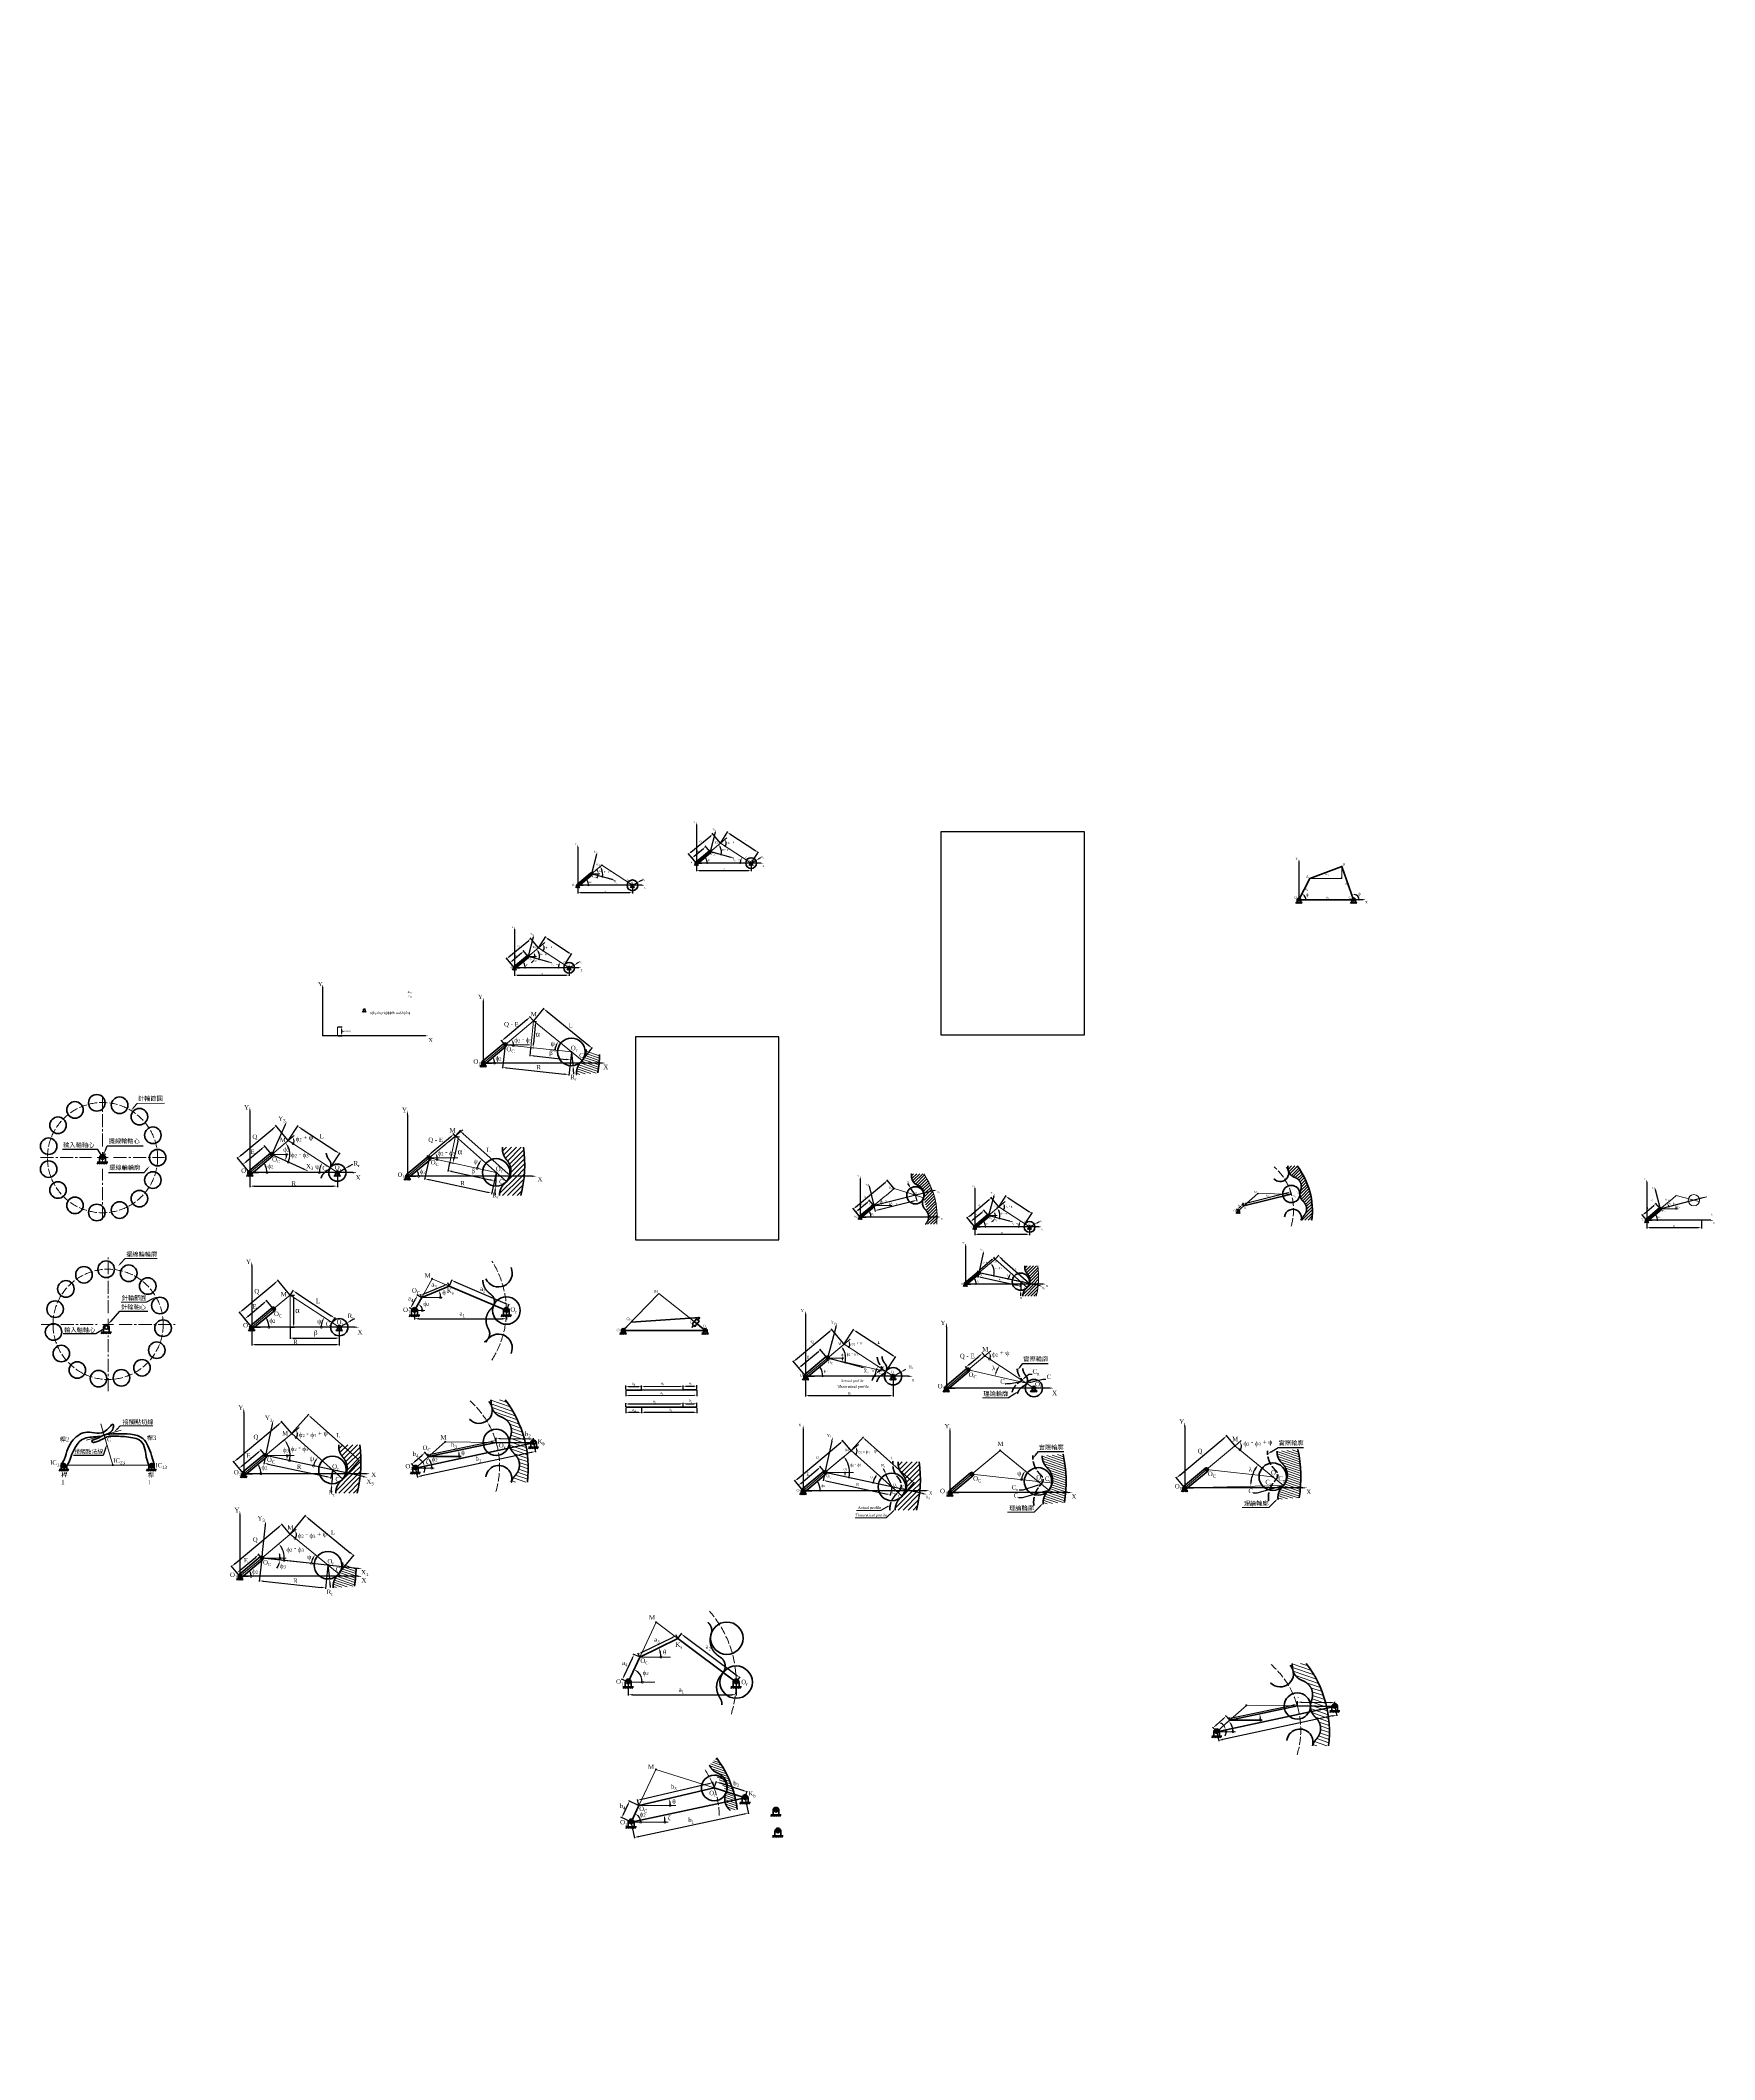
# Model space of a CAD drawing. Header units: millimetres. Extents: x -627 to 1823, y -1195 to 1759.
import ezdxf
from ezdxf import colors
from ezdxf.entities.mleader import LeaderData, LeaderLine
from ezdxf.math import Vec2, Vec3

# ---------------------------------------------------------------- set-up
doc = ezdxf.new("R2010")
doc.units = ezdxf.units.MM
for name, pattern in [('ACAD_ISO02W100', [15, 12, -3]), ('CENTER2', [28.575, 19.05, -3.175, 3.175, -3.175]), ('KL centerline', [16, 8, -3, 2, -3])]:
    doc.linetypes.add(name, pattern=pattern)
for name, color, linetype, lineweight in [('Centerline', 7, 'KL centerline', 50), ('coordinate', 7, 'Continuous', 20), ('DIM', 7, 'Continuous', 20), ('PROFILE', 7, 'Continuous', 50)]:
    doc.layers.add(name, color=color, linetype=linetype, lineweight=lineweight)
doc.layers.add('frame', color=18, linetype='Continuous', plot=False)
doc.styles.get("Standard").update_dxf_attribs({"font": 'arial.ttf'})
doc.styles.add('可註解', font='arial.ttf')
doc.dimstyles.new('凸輪專題用', dxfattribs={"dimtxt": 2.5, "dimasz": 8, "dimexe": 1.25, "dimexo": 0.625, "dimtad": 1, "dimtxsty": 'Standard', "dimcen": 0, "dimadec": 0, "dimazin": 0, "dimtfac": 1, "dimtmove": 0, "dimatfit": 3, "dimfxl": 1, "dimarcsym": 0})
pattern_1 = [(45, (-157.416, 118.8344), (-2.245064, 2.245064), [])]
pattern_2 = [(45, (-3.5956, 20.7322), (-2.245064, 2.245064), [])]
pattern_3 = [(45, (-1497.47, -207.979), (-3.592102, 3.592102), [])]
pattern_4 = [(45, (-1257.955, 227.288), (-3.592102, 3.592102), [])]
pattern_5 = [(0, (0, 0), (0, 6.985), [5.08, -1.905]), (90, (0, 0), (-6.985, 4e-16), [5.08, -1.905])]
pattern_6 = [(45, (-678.9236, -232.8205), (-3.592102, 3.592102), [])]
pattern_7 = [(161, (-579.9413, -199.9766), (-0.989472, -2.873636), [])]

# ---------------------------------------------------------------- blocks, each defined once
blk = doc.blocks.new('*D5')
at = {"layer": 'Defpoints', "color": 0, "transparency": 16777216}
for p in [(-192, 315.8), (-192, 302.6), (-186.4, 302.6)]:
    blk.add_point(p, dxfattribs=at)
at = {"layer": 'DIM', "color": 0, "lineweight": -2, "transparency": 16777216}
for p, q in [((-191.3, 315.8), (-185.2, 315.8)), ((-191.3, 302.6), (-185.2, 302.6)), ((-186.4, 311.8), (-186.4, 306.6))]:
    blk.add_line(p, q, dxfattribs=at)
at = {"layer": 'DIM', "color": 0, "transparency": 16777216}
for points in [[(-187.1, 311.8), (-185.7, 311.8), (-186.4, 315.8)], [(-187.1, 306.6), (-185.7, 306.6), (-186.4, 302.6)]]:
    blk.add_solid(points, dxfattribs=at)
blk = doc.blocks.new('_DotSmall')
at = {"color": 0, "linetype": 'ByBlock', "const_width": 0.5}
blk.add_lwpolyline([(-0.0625, 0, 1), (0.0625, 0, 1)], format="xyb", close=True, dxfattribs=at)
blk = doc.blocks.new('*D9')
at = {"layer": 'Defpoints', "color": 0, "transparency": 16777216}
for p in [(179.3, 539.4), (159.4, 522.8), (159.4, 522.8), (174.6, 526.4), (239.4, 522.8)]:
    blk.add_point(p, dxfattribs=at)
at = {"layer": 'DIM', "color": 0, "lineweight": -2, "transparency": 16777216}
blk.add_arc((159.4, 522.8), 15.7, 0, 25.2136, dxfattribs=at)
at = {"layer": 'DIM', "color": 0, "transparency": 16777216}
blk.add_solid([(173, 529.1), (174.1, 529.8), (171.4, 532.8)], dxfattribs=at)
at = {"layer": 'DIM', "color": 0, "lineweight": -2, "transparency": 16777216, "xscale": 4, "yscale": 4, "zscale": 4, "rotation": 270}
blk.add_blockref('_DotSmall', (175.1, 522.8), dxfattribs=at)
blk = doc.blocks.new('*D7')
at = {"layer": 'Defpoints', "color": 0, "transparency": 16777216}
for p in [(159.4, 522.8), (239.4, 522.8), (239.4, 512.1)]:
    blk.add_point(p, dxfattribs=at)
at = {"layer": 'DIM', "color": 0, "lineweight": -2, "transparency": 16777216}
for p, q in [((159.4, 522.2), (159.4, 510.8)), ((163.4, 512.1), (235.4, 512.1)), ((239.4, 522.2), (239.4, 510.8))]:
    blk.add_line(p, q, dxfattribs=at)
at = {"layer": 'DIM', "color": 0, "transparency": 16777216}
for points in [[(163.4, 512.7), (163.4, 511.4), (159.4, 512.1)], [(235.4, 512.7), (235.4, 511.4), (239.4, 512.1)]]:
    blk.add_solid(points, dxfattribs=at)
at = {"layer": 'DIM', "color": 0, "transparency": 16777216, "insert": (199.4, 513.9), "char_height": 2.5, "attachment_point": 5}
blk.add_mtext('{\\fTimes New Roman|b0|i0|c0|p18;R} ', dxfattribs=at)
blk = doc.blocks.new('*D8')
at = {"layer": 'Defpoints', "color": 0, "transparency": 16777216}
for p in [(239.4, 522.8), (246.3, 526.6)]:
    blk.add_point(p, dxfattribs=at)
at = {"layer": 'DIM', "color": 0, "lineweight": -2, "transparency": 16777216}
for p, q in [((239.4, 522.8), (246.3, 526.6)), ((253.4, 530.4), (249.9, 528.5))]:
    blk.add_line(p, q, dxfattribs=at)
at = {"layer": 'DIM', "color": 0, "transparency": 16777216}
blk.add_solid([(249.5, 529.1), (250.2, 527.9), (246.3, 526.6)], dxfattribs=at)
blk = doc.blocks.new('*D10')
at = {"layer": 'Defpoints', "color": 0, "transparency": 16777216}
for p in [(179.3, 539.4), (179.3, 539.4), (194.5, 552.1), (194.8, 545.5), (214.3, 530)]:
    blk.add_point(p, dxfattribs=at)
at = {"layer": 'DIM', "color": 0, "lineweight": -2, "transparency": 16777216}
blk.add_arc((179.3, 539.4), 16.6, 344.9147, 26.0608, dxfattribs=at)
at = {"layer": 'DIM', "color": 0, "transparency": 16777216}
blk.add_solid([(193.7, 546.4), (194.8, 547.1), (192.1, 550.1)], dxfattribs=at)
at = {"layer": 'DIM', "color": 0, "lineweight": -2, "transparency": 16777216, "xscale": 4, "yscale": 4, "zscale": 4, "rotation": 254.9147327867577}
blk.add_blockref('_DotSmall', (195.4, 535.1), dxfattribs=at)
blk = doc.blocks.new('*D11')
at = {"layer": 'Defpoints', "color": 0, "transparency": 16777216}
for p in [(179.3, 539.4), (179.3, 539.4), (189.4, 538.6), (191.9, 539.4), (214.3, 530)]:
    blk.add_point(p, dxfattribs=at)
at = {"layer": 'DIM', "color": 0, "lineweight": -2, "transparency": 16777216}
for start, end in [(22.7794, 45.5588), (322.1353, 344.9147), (344.9147, 0)]:
    blk.add_arc((179.3, 539.4), 10.1, start, end, dxfattribs=at)
at = {"layer": 'DIM', "color": 0, "transparency": 16777216}
blk.add_solid([(189.3, 543.5), (188, 543.2), (189.5, 539.4)], dxfattribs=at)
at = {"layer": 'DIM', "color": 0, "lineweight": -2, "transparency": 16777216, "xscale": 4, "yscale": 4, "zscale": 4, "rotation": 74.91473278675781}
blk.add_blockref('_DotSmall', (189.1, 536.8), dxfattribs=at)
blk = doc.blocks.new('*D15')
at = {"layer": 'Defpoints', "color": 0, "transparency": 16777216}
for p in [(353, 571.9), (333, 555.2), (333, 555.2), (348.3, 558.8), (413, 555.2)]:
    blk.add_point(p, dxfattribs=at)
at = {"layer": 'DIM', "color": 0, "lineweight": -2, "transparency": 16777216}
blk.add_arc((333, 555.2), 15.7, 0, 25.2136, dxfattribs=at)
at = {"layer": 'DIM', "color": 0, "transparency": 16777216}
blk.add_solid([(346.6, 561.6), (347.8, 562.3), (345.1, 565.3)], dxfattribs=at)
at = {"layer": 'DIM', "color": 0, "lineweight": -2, "transparency": 16777216, "xscale": 4, "yscale": 4, "zscale": 4, "rotation": 270}
blk.add_blockref('_DotSmall', (348.7, 555.2), dxfattribs=at)
blk = doc.blocks.new('*D16')
at = {"layer": 'Defpoints', "color": 0, "transparency": 16777216}
for p in [(377.4, 592.3), (368.2, 584.6), (368.2, 584.6), (376.2, 586.8), (413, 555.2)]:
    blk.add_point(p, dxfattribs=at)
at = {"layer": 'DIM', "color": 0, "lineweight": -2, "transparency": 16777216}
blk.add_arc((368.2, 584.6), 8.33, 326.7967, 12.1247, dxfattribs=at)
at = {"layer": 'DIM', "color": 0, "transparency": 16777216}
blk.add_solid([(375.7, 586.1), (376.9, 586.7), (374.6, 590)], dxfattribs=at)
at = {"layer": 'DIM', "color": 0, "lineweight": -2, "transparency": 16777216, "xscale": 4, "yscale": 4, "zscale": 4, "rotation": 236.7967224237234}
blk.add_blockref('_DotSmall', (375.2, 580), dxfattribs=at)
blk = doc.blocks.new('*D17')
at = {"layer": 'Defpoints', "color": 0, "transparency": 16777216}
for p in [(368.2, 584.6), (333, 555.2), (398.4, 561.2), (413, 555.2), (413, 555.2)]:
    blk.add_point(p, dxfattribs=at)
at = {"layer": 'DIM', "color": 0, "lineweight": -2, "transparency": 16777216}
blk.add_arc((413, 555.2), 15.8, 161.3074, 180, dxfattribs=at)
at = {"layer": 'DIM', "color": 0, "transparency": 16777216}
blk.add_solid([(397.4, 560.6), (398.6, 560), (399.8, 563.9)], dxfattribs=at)
at = {"layer": 'DIM', "color": 0, "lineweight": -2, "transparency": 16777216, "xscale": 4, "yscale": 4, "zscale": 4, "rotation": 269.9999999999999}
blk.add_blockref('_DotSmall', (397.2, 555.2), dxfattribs=at)
blk = doc.blocks.new('*D18')
at = {"layer": 'Defpoints', "color": 0, "transparency": 16777216}
for p in [(346.7, 579.5), (353, 571.9), (333, 555.2)]:
    blk.add_point(p, dxfattribs=at)
at = {"layer": 'DIM', "color": 0, "lineweight": -2, "transparency": 16777216}
for p, q in [((332.6, 555.7), (325.9, 563.8)), ((329.8, 565.4), (343.6, 576.9)), ((352.6, 572.4), (345.9, 580.4))]:
    blk.add_line(p, q, dxfattribs=at)
at = {"layer": 'DIM', "color": 0, "transparency": 16777216}
for points in [[(329.4, 565.9), (330.2, 564.9), (326.7, 562.8)], [(343.2, 577.4), (344, 576.4), (346.7, 579.5)]]:
    blk.add_solid(points, dxfattribs=at)
at = {"layer": 'DIM', "color": 0, "transparency": 16777216, "insert": (335.5, 572.6), "char_height": 2.5, "attachment_point": 5, "rotation": 39.8965}
blk.add_mtext('{\\fTimes New Roman|b0|i0|c0|p18; }', dxfattribs=at)
blk = doc.blocks.new('*D12')
at = {"layer": 'Defpoints', "color": 0, "transparency": 16777216}
for p in [(357, 597.9), (368.2, 584.6), (333, 555.2)]:
    blk.add_point(p, dxfattribs=at)
at = {"layer": 'DIM', "color": 0, "lineweight": -2, "transparency": 16777216}
for p, q in [((325, 571.1), (354, 595.4)), ((367.8, 585.1), (356.2, 598.9)), ((332.6, 555.7), (321.1, 569.5))]:
    blk.add_line(p, q, dxfattribs=at)
at = {"layer": 'DIM', "color": 0, "transparency": 16777216}
for points in [[(353.5, 595.9), (354.4, 594.9), (357, 597.9)], [(324.5, 571.7), (325.4, 570.6), (321.9, 568.6)]]:
    blk.add_solid(points, dxfattribs=at)
at = {"layer": 'DIM', "color": 0, "transparency": 16777216, "insert": (339.4, 585.6), "char_height": 2.5, "attachment_point": 5, "rotation": 39.8965}
blk.add_mtext('{\\fTimes New Roman|b0|i0|c0|p18; }', dxfattribs=at)
blk = doc.blocks.new('*D13')
at = {"layer": 'Defpoints', "color": 0, "transparency": 16777216}
for p in [(333, 555.2), (413, 555.2), (413, 544.5)]:
    blk.add_point(p, dxfattribs=at)
at = {"layer": 'DIM', "color": 0, "lineweight": -2, "transparency": 16777216}
for p, q in [((333, 554.6), (333, 543.3)), ((337, 544.5), (409, 544.5)), ((413, 554.6), (413, 543.3))]:
    blk.add_line(p, q, dxfattribs=at)
at = {"layer": 'DIM', "color": 0, "transparency": 16777216}
for points in [[(337, 545.2), (337, 543.8), (333, 544.5)], [(409, 545.2), (409, 543.8), (413, 544.5)]]:
    blk.add_solid(points, dxfattribs=at)
at = {"layer": 'DIM', "color": 0, "transparency": 16777216, "insert": (373, 546.4), "char_height": 2.5, "attachment_point": 5}
blk.add_mtext('{\\fTimes New Roman|b0|i0|c0|p18;R} ', dxfattribs=at)
blk = doc.blocks.new('*D14')
at = {"layer": 'Defpoints', "color": 0, "transparency": 16777216}
for p in [(413, 555.2), (420, 559)]:
    blk.add_point(p, dxfattribs=at)
at = {"layer": 'DIM', "color": 0, "lineweight": -2, "transparency": 16777216}
for p, q in [((427, 562.9), (423.5, 560.9)), ((413, 555.2), (420, 559))]:
    blk.add_line(p, q, dxfattribs=at)
at = {"layer": 'DIM', "color": 0, "transparency": 16777216}
blk.add_solid([(423.2, 561.5), (423.8, 560.4), (420, 559)], dxfattribs=at)
blk = doc.blocks.new('*D19')
at = {"layer": 'Defpoints', "color": 0, "transparency": 16777216}
for p in [(368.2, 584.6), (423.3, 571), (413, 555.2)]:
    blk.add_point(p, dxfattribs=at)
at = {"layer": 'DIM', "color": 0, "lineweight": -2, "transparency": 16777216}
for p, q in [((368.5, 585.1), (379.1, 601.4)), ((381.8, 598.1), (420, 573.1)), ((413.4, 555.8), (424, 572))]:
    blk.add_line(p, q, dxfattribs=at)
at = {"layer": 'DIM', "color": 0, "transparency": 16777216}
for points in [[(382.2, 598.7), (381.4, 597.6), (378.5, 600.3)], [(420.4, 573.7), (419.6, 572.6), (423.3, 571)]]:
    blk.add_solid(points, dxfattribs=at)
at = {"layer": 'DIM', "color": 0, "transparency": 16777216, "insert": (404.2, 585.7), "char_height": 2.5, "attachment_point": 5, "rotation": 326.7967}
blk.add_mtext('{\\fTimes New Roman|b0|i0|c0|p18; }', dxfattribs=at)
blk = doc.blocks.new('*D20')
at = {"layer": 'Defpoints', "color": 0, "transparency": 16777216}
for p in [(353, 571.9), (353, 571.9), (368.2, 584.6), (369.6, 572.8), (387.9, 562.5)]:
    blk.add_point(p, dxfattribs=at)
at = {"layer": 'DIM', "color": 0, "lineweight": -2, "transparency": 16777216}
blk.add_arc((353, 571.9), 16.6, 344.9147, 26.0608, dxfattribs=at)
at = {"layer": 'DIM', "color": 0, "transparency": 16777216}
blk.add_solid([(367.3, 578.8), (368.5, 579.6), (365.7, 582.6)], dxfattribs=at)
at = {"layer": 'DIM', "color": 0, "lineweight": -2, "transparency": 16777216, "xscale": 4, "yscale": 4, "zscale": 4, "rotation": 254.9147327867577}
blk.add_blockref('_DotSmall', (369, 567.6), dxfattribs=at)
blk = doc.blocks.new('*D24')
at = {"layer": 'Defpoints', "color": 0, "transparency": 16777216}
for p in [(86.7, 418.8), (66.8, 402.2), (66.8, 402.2), (80.8, 409.2), (146.8, 402.2)]:
    blk.add_point(p, dxfattribs=at)
at = {"layer": 'DIM', "color": 0, "lineweight": -2, "transparency": 16777216}
blk.add_arc((66.8, 402.2), 15.7, 0, 25.2136, dxfattribs=at)
at = {"layer": 'DIM', "color": 0, "transparency": 16777216}
blk.add_solid([(80.4, 408.5), (81.5, 409.2), (78.8, 412.2)], dxfattribs=at)
at = {"layer": 'DIM', "color": 0, "lineweight": -2, "transparency": 16777216, "xscale": 4, "yscale": 4, "zscale": 4, "rotation": 270}
blk.add_blockref('_DotSmall', (82.4, 402.2), dxfattribs=at)
blk = doc.blocks.new('*D25')
at = {"layer": 'Defpoints', "color": 0, "transparency": 16777216}
for p in [(101.9, 431.5), (101.9, 431.5), (109.9, 433.8), (111.1, 439.3), (146.8, 402.2)]:
    blk.add_point(p, dxfattribs=at)
at = {"layer": 'DIM', "color": 0, "lineweight": -2, "transparency": 16777216}
blk.add_arc((101.9, 431.5), 8.33, 326.7967, 12.1247, dxfattribs=at)
at = {"layer": 'DIM', "color": 0, "transparency": 16777216}
blk.add_solid([(109.4, 433), (110.6, 433.6), (108.3, 436.9)], dxfattribs=at)
at = {"layer": 'DIM', "color": 0, "lineweight": -2, "transparency": 16777216, "xscale": 4, "yscale": 4, "zscale": 4, "rotation": 236.7967224237233}
blk.add_blockref('_DotSmall', (108.9, 427), dxfattribs=at)
blk = doc.blocks.new('*D26')
at = {"layer": 'Defpoints', "color": 0, "transparency": 16777216}
for p in [(101.9, 431.5), (66.8, 402.2), (132.1, 408.1), (146.8, 402.2), (146.8, 402.2)]:
    blk.add_point(p, dxfattribs=at)
at = {"layer": 'DIM', "color": 0, "lineweight": -2, "transparency": 16777216}
blk.add_arc((146.8, 402.2), 15.8, 161.3074, 180, dxfattribs=at)
at = {"layer": 'DIM', "color": 0, "transparency": 16777216}
blk.add_solid([(131.2, 407.5), (132.4, 406.9), (133.5, 410.8)], dxfattribs=at)
at = {"layer": 'DIM', "color": 0, "lineweight": -2, "transparency": 16777216, "xscale": 4, "yscale": 4, "zscale": 4, "rotation": 270.0000000000001}
blk.add_blockref('_DotSmall', (130.9, 402.2), dxfattribs=at)
blk = doc.blocks.new('*D27')
at = {"layer": 'Defpoints', "color": 0, "transparency": 16777216}
for p in [(80.4, 426.4), (86.7, 418.8), (66.8, 402.2)]:
    blk.add_point(p, dxfattribs=at)
at = {"layer": 'DIM', "color": 0, "lineweight": -2, "transparency": 16777216}
for p, q in [((63.5, 412.3), (77.3, 423.8)), ((86.3, 419.3), (79.6, 427.3)), ((66.4, 402.6), (59.6, 410.7))]:
    blk.add_line(p, q, dxfattribs=at)
at = {"layer": 'DIM', "color": 0, "transparency": 16777216}
for points in [[(76.9, 424.3), (77.7, 423.3), (80.4, 426.4)], [(63.1, 412.8), (63.9, 411.8), (60.4, 409.7)]]:
    blk.add_solid(points, dxfattribs=at)
at = {"layer": 'DIM', "color": 0, "transparency": 16777216, "insert": (69.2, 419.5), "char_height": 2.5, "attachment_point": 5, "rotation": 39.8965}
blk.add_mtext('{\\fTimes New Roman|b0|i0|c0|p18; }', dxfattribs=at)
blk = doc.blocks.new('*D21')
at = {"layer": 'Defpoints', "color": 0, "transparency": 16777216}
for p in [(90.7, 444.9), (101.9, 431.5), (66.8, 402.2)]:
    blk.add_point(p, dxfattribs=at)
at = {"layer": 'DIM', "color": 0, "lineweight": -2, "transparency": 16777216}
for p, q in [((101.5, 432), (89.9, 445.8)), ((66.4, 402.6), (54.8, 416.5)), ((58.7, 418.1), (87.7, 442.3))]:
    blk.add_line(p, q, dxfattribs=at)
at = {"layer": 'DIM', "color": 0, "transparency": 16777216}
for points in [[(87.2, 442.8), (88.1, 441.8), (90.7, 444.9)], [(58.2, 418.6), (59.1, 417.5), (55.6, 415.5)]]:
    blk.add_solid(points, dxfattribs=at)
at = {"layer": 'DIM', "color": 0, "transparency": 16777216, "insert": (73.1, 432.6), "char_height": 2.5, "attachment_point": 5, "rotation": 39.8965}
blk.add_mtext('{\\fTimes New Roman|b0|i0|c0|p18; }', dxfattribs=at)
blk = doc.blocks.new('*D22')
at = {"layer": 'Defpoints', "color": 0, "transparency": 16777216}
for p in [(66.8, 402.2), (146.8, 402.2), (146.8, 391.4)]:
    blk.add_point(p, dxfattribs=at)
at = {"layer": 'DIM', "color": 0, "lineweight": -2, "transparency": 16777216}
for p, q in [((66.8, 401.5), (66.8, 390.2)), ((70.8, 391.4), (142.8, 391.4)), ((146.8, 401.5), (146.8, 390.2))]:
    blk.add_line(p, q, dxfattribs=at)
at = {"layer": 'DIM', "color": 0, "transparency": 16777216}
for points in [[(70.8, 392.1), (70.8, 390.8), (66.8, 391.4)], [(142.8, 392.1), (142.8, 390.8), (146.8, 391.4)]]:
    blk.add_solid(points, dxfattribs=at)
at = {"layer": 'DIM', "color": 0, "transparency": 16777216, "insert": (106.8, 393.3), "char_height": 2.5, "attachment_point": 5}
blk.add_mtext('{\\fTimes New Roman|b0|i0|c0|p18;R} ', dxfattribs=at)
blk = doc.blocks.new('*D23')
at = {"layer": 'Defpoints', "color": 0, "transparency": 16777216}
for p in [(146.8, 402.2), (153.7, 405.9)]:
    blk.add_point(p, dxfattribs=at)
at = {"layer": 'DIM', "color": 0, "lineweight": -2, "transparency": 16777216}
for p, q in [((146.8, 402.2), (153.7, 405.9)), ((160.7, 409.8), (157.2, 407.9))]:
    blk.add_line(p, q, dxfattribs=at)
at = {"layer": 'DIM', "color": 0, "transparency": 16777216}
blk.add_solid([(156.9, 408.4), (157.5, 407.3), (153.7, 405.9)], dxfattribs=at)
blk = doc.blocks.new('*D28')
at = {"layer": 'Defpoints', "color": 0, "transparency": 16777216}
for p in [(86.7, 418.8), (86.7, 418.8), (101.9, 431.5), (102.1, 424.9), (121.6, 409.4)]:
    blk.add_point(p, dxfattribs=at)
at = {"layer": 'DIM', "color": 0, "lineweight": -2, "transparency": 16777216}
blk.add_arc((86.7, 418.8), 16.6, 344.9147, 26.0608, dxfattribs=at)
at = {"layer": 'DIM', "color": 0, "transparency": 16777216}
blk.add_solid([(101, 425.7), (102.2, 426.5), (99.4, 429.5)], dxfattribs=at)
at = {"layer": 'DIM', "color": 0, "lineweight": -2, "transparency": 16777216, "xscale": 4, "yscale": 4, "zscale": 4, "rotation": 254.9147327867577}
blk.add_blockref('_DotSmall', (102.7, 414.5), dxfattribs=at)
blk = doc.blocks.new('*D29')
at = {"layer": 'Defpoints', "color": 0, "transparency": 16777216}
for p in [(86.7, 418.8), (86.7, 418.8), (96.8, 417.9), (99.2, 418.8), (121.6, 409.4)]:
    blk.add_point(p, dxfattribs=at)
at = {"layer": 'DIM', "color": 0, "lineweight": -2, "transparency": 16777216}
for start, end in [(0, 22.7794), (344.9147, 0), (299.3559, 322.1353)]:
    blk.add_arc((86.7, 418.8), 10.1, start, end, dxfattribs=at)
at = {"layer": 'DIM', "color": 0, "transparency": 16777216}
blk.add_solid([(94.1, 412.9), (95.3, 412.3), (96.5, 416.2)], dxfattribs=at)
at = {"layer": 'DIM', "color": 0, "lineweight": -2, "transparency": 16777216, "xscale": 4, "yscale": 4, "zscale": 4, "rotation": 270}
blk.add_blockref('_DotSmall', (96.8, 418.8), dxfattribs=at)
blk = doc.blocks.new('*D30')
at = {"layer": 'Defpoints', "color": 0, "transparency": 16777216}
for p in [(101.9, 431.5), (150.3, 421.9), (140.1, 406.5)]:
    blk.add_point(p, dxfattribs=at)
at = {"layer": 'DIM', "color": 0, "lineweight": -2, "transparency": 16777216}
for p, q in [((102.2, 432), (112.7, 448)), ((115.3, 444.8), (146.9, 424.1)), ((140.5, 407), (150.9, 423))]:
    blk.add_line(p, q, dxfattribs=at)
at = {"layer": 'DIM', "color": 0, "transparency": 16777216}
for points in [[(115.7, 445.4), (115, 444.2), (112, 447)], [(147.3, 424.7), (146.6, 423.6), (150.3, 421.9)]]:
    blk.add_solid(points, dxfattribs=at)
blk = doc.blocks.new('*D31')
at = {"layer": 'Defpoints', "color": 0, "transparency": 16777216}
for p in [(1230.4, 532.8), (1224, 505.3), (1214.7, 501.7), (1214.7, 501.7), (1294.7, 501.7)]:
    blk.add_point(p, dxfattribs=at)
at = {"layer": 'DIM', "color": 0, "lineweight": -2, "transparency": 16777216}
blk.add_arc((1214.7, 501.7), 9.95, 0, 39.9503, dxfattribs=at)
at = {"layer": 'DIM', "color": 0, "transparency": 16777216}
blk.add_solid([(1221.9, 507.6), (1222.7, 508.7), (1219.2, 510.6)], dxfattribs=at)
at = {"layer": 'DIM', "color": 0, "lineweight": -2, "transparency": 16777216, "xscale": 4, "yscale": 4, "zscale": 4, "rotation": 270}
blk.add_blockref('_DotSmall', (1224.6, 501.7), dxfattribs=at)
blk = doc.blocks.new('*D32')
at = {"layer": 'Defpoints', "color": 0, "transparency": 16777216}
for p in [(1277.3, 550.3), (1301, 506.4), (1214.7, 501.7), (1294.7, 501.7), (1306.4, 501.7)]:
    blk.add_point(p, dxfattribs=at)
at = {"layer": 'DIM', "color": 0, "lineweight": -2, "transparency": 16777216}
blk.add_arc((1294.7, 501.7), 7.82, 0, 80.0481, dxfattribs=at)
at = {"layer": 'DIM', "color": 0, "transparency": 16777216}
blk.add_solid([(1296.1, 508.8), (1296, 510.1), (1292.1, 509.1)], dxfattribs=at)
at = {"layer": 'DIM', "color": 0, "lineweight": -2, "transparency": 16777216, "xscale": 4, "yscale": 4, "zscale": 4, "rotation": 270.0000000000001}
blk.add_blockref('_DotSmall', (1302.5, 501.7), dxfattribs=at)
blk = doc.blocks.new('*U33')
at = {"layer": 'DIM', "color": 0, "linetype": 'CENTER2', "transparency": 16777216}
for p, q in [((0, 16.128), (0, 90.64)), ((-90.64, 0), (-16.128, 0)), ((0, -90.64), (0, -16.128)), ((16.128, 0), (90.64, 0))]:
    blk.add_line(p, q, dxfattribs=at)
at = {"layer": 'DIM', "color": 0, "linetype": 'Continuous', "transparency": 16777216}
for p, q in [((0, -8.064), (0, 8.064)), ((-8.064, 0), (8.064, 0))]:
    blk.add_line(p, q, dxfattribs=at)
blk = doc.blocks.new('*D38')
at = {"layer": 'Defpoints', "color": 0, "transparency": 16777216}
for p in [(-288.5, 129.1), (-320.4, 102.4), (-320.4, 102.4), (-298, 113.6), (-192.4, 102.4)]:
    blk.add_point(p, dxfattribs=at)
at = {"layer": 'DIM', "color": 0, "lineweight": -2, "transparency": 16777216}
blk.add_arc((-320.4, 102.4), 25, 0, 25.2136, dxfattribs=at)
at = {"layer": 'DIM', "color": 0, "transparency": 16777216}
blk.add_solid([(-298.6, 112.5), (-296.8, 113.7), (-301.1, 118.5)], dxfattribs=at)
at = {"layer": 'DIM', "color": 0, "lineweight": -2, "transparency": 16777216, "xscale": 6.4, "yscale": 6.4, "zscale": 6.4, "rotation": 270}
blk.add_blockref('_DotSmall', (-295.3, 102.4), dxfattribs=at)
blk = doc.blocks.new('*D39')
at = {"layer": 'Defpoints', "color": 0, "transparency": 16777216}
for p in [(-298.6, 141.2), (-288.5, 129.1), (-320.4, 102.4)]:
    blk.add_point(p, dxfattribs=at)
at = {"layer": 'DIM', "color": 0, "lineweight": -2, "transparency": 16777216}
for p, q in [((-325.6, 118.6), (-303.5, 137.1)), ((-288.9, 129.6), (-299.4, 142.1)), ((-320.8, 102.9), (-331.3, 115.5))]:
    blk.add_line(p, q, dxfattribs=at)
at = {"layer": 'DIM', "color": 0, "transparency": 16777216}
for points in [[(-326.2, 119.4), (-324.9, 117.8), (-330.5, 114.5)], [(-304.2, 137.9), (-302.8, 136.3), (-298.6, 141.2)]]:
    blk.add_solid(points, dxfattribs=at)
at = {"layer": 'DIM', "color": 0, "transparency": 16777216, "insert": (-315.8, 129.2), "char_height": 2.5, "attachment_point": 5, "rotation": 39.8965}
blk.add_mtext('{\\fTimes New Roman|b0|i0|c0|p18; }', dxfattribs=at)
blk = doc.blocks.new('*D35')
at = {"layer": 'Defpoints', "color": 0, "transparency": 16777216}
for p in [(-282, 170.7), (-264.2, 149.4), (-320.4, 102.4)]:
    blk.add_point(p, dxfattribs=at)
at = {"layer": 'DIM', "color": 0, "lineweight": -2, "transparency": 16777216}
for p, q in [((-333.3, 127.9), (-286.9, 166.6)), ((-264.6, 149.9), (-282.8, 171.7)), ((-320.8, 102.9), (-339, 124.7))]:
    blk.add_line(p, q, dxfattribs=at)
at = {"layer": 'DIM', "color": 0, "transparency": 16777216}
for points in [[(-287.6, 167.5), (-286.2, 165.8), (-282, 170.7)], [(-334, 128.7), (-332.6, 127), (-338.2, 123.8)]]:
    blk.add_solid(points, dxfattribs=at)
at = {"layer": 'DIM', "color": 0, "transparency": 16777216, "insert": (-309.5, 150.2), "char_height": 2.5, "attachment_point": 5, "rotation": 39.8965}
blk.add_mtext('{\\fTimes New Roman|b0|i0|c0|p18; }', dxfattribs=at)
blk = doc.blocks.new('*D36')
at = {"layer": 'Defpoints', "color": 0, "transparency": 16777216}
for p in [(-320.4, 102.4), (-192.4, 102.4), (-192.4, 82.7)]:
    blk.add_point(p, dxfattribs=at)
at = {"layer": 'DIM', "color": 0, "lineweight": -2, "transparency": 16777216}
for p, q in [((-320.4, 101.8), (-320.4, 81.4)), ((-192.4, 101.8), (-192.4, 81.4)), ((-314, 82.7), (-198.8, 82.7))]:
    blk.add_line(p, q, dxfattribs=at)
at = {"layer": 'DIM', "color": 0, "transparency": 16777216}
for points in [[(-314, 83.7), (-314, 81.6), (-320.4, 82.7)], [(-198.8, 83.7), (-198.8, 81.6), (-192.4, 82.7)]]:
    blk.add_solid(points, dxfattribs=at)
at = {"layer": 'DIM', "color": 0, "transparency": 16777216, "insert": (-256.2, 86.5), "char_height": 2.5, "attachment_point": 5}
blk.add_mtext('{\\fTimes New Roman|b0|i0|c0|p18;\\H2.6x;R\\fArial|b0|i0|c0|p34;\\H0.61538x; }', dxfattribs=at)
blk = doc.blocks.new('*D37')
at = {"layer": 'Defpoints', "color": 0, "transparency": 16777216}
for p in [(-192.4, 102.4), (-181.3, 108.5)]:
    blk.add_point(p, dxfattribs=at)
at = {"layer": 'DIM', "color": 0, "lineweight": -2, "transparency": 16777216}
for p, q in [((-192.4, 102.4), (-181.3, 108.5)), ((-170, 114.6), (-175.6, 111.5))]:
    blk.add_line(p, q, dxfattribs=at)
at = {"layer": 'DIM', "color": 0, "transparency": 16777216}
blk.add_solid([(-176.1, 112.5), (-175.1, 110.6), (-181.3, 108.5)], dxfattribs=at)
blk = doc.blocks.new('*D40')
at = {"layer": 'Defpoints', "color": 0, "transparency": 16777216}
for p in [(-264.2, 149.4), (-288.5, 129.1), (-288.5, 129.1), (-263.3, 137.5), (-235.8, 105)]:
    blk.add_point(p, dxfattribs=at)
at = {"layer": 'DIM', "color": 0, "lineweight": -2, "transparency": 16777216}
blk.add_arc((-288.5, 129.1), 26.6, 335.4284, 26.0608, dxfattribs=at)
at = {"layer": 'DIM', "color": 0, "transparency": 16777216}
blk.add_solid([(-265.5, 140.2), (-263.7, 141.3), (-268.1, 146.1)], dxfattribs=at)
at = {"layer": 'DIM', "color": 0, "lineweight": -2, "transparency": 16777216, "xscale": 6.4, "yscale": 6.4, "zscale": 6.4, "rotation": 245.4284483946054}
blk.add_blockref('_DotSmall', (-264.3, 118), dxfattribs=at)
blk = doc.blocks.new('*D42')
at = {"layer": 'Defpoints', "color": 0, "transparency": 16777216}
for p in [(-295.2, -112.4), (-285.7, -97), (-317.6, -123.6), (-317.6, -123.6), (-189.6, -123.6)]:
    blk.add_point(p, dxfattribs=at)
at = {"layer": 'DIM', "color": 0, "lineweight": -2, "transparency": 16777216}
blk.add_arc((-317.6, -123.6), 25, 0, 25.2136, dxfattribs=at)
at = {"layer": 'DIM', "color": 0, "transparency": 16777216}
blk.add_solid([(-295.8, -113.5), (-294, -112.4), (-298.4, -107.6)], dxfattribs=at)
at = {"layer": 'DIM', "color": 0, "lineweight": -2, "transparency": 16777216, "xscale": 6.4, "yscale": 6.4, "zscale": 6.4, "rotation": 270}
blk.add_blockref('_DotSmall', (-292.5, -123.6), dxfattribs=at)
blk = doc.blocks.new('*D43')
at = {"layer": 'Defpoints', "color": 0, "transparency": 16777216}
for p in [(-295.8, -84.9), (-285.7, -97), (-317.6, -123.6)]:
    blk.add_point(p, dxfattribs=at)
at = {"layer": 'DIM', "color": 0, "lineweight": -2, "transparency": 16777216}
for p, q in [((-286.1, -96.5), (-296.6, -83.9)), ((-318, -123.1), (-328.5, -110.6)), ((-322.8, -107.4), (-300.7, -89))]:
    blk.add_line(p, q, dxfattribs=at)
at = {"layer": 'DIM', "color": 0, "transparency": 16777216}
for points in [[(-301.4, -88.1), (-300, -89.8), (-295.8, -84.9)], [(-323.5, -106.6), (-322.1, -108.2), (-327.7, -111.5)]]:
    blk.add_solid(points, dxfattribs=at)
at = {"layer": 'DIM', "color": 0, "transparency": 16777216, "insert": (-313, -96.8), "char_height": 2.5, "attachment_point": 5, "rotation": 39.8965}
blk.add_mtext('{\\fTimes New Roman|b0|i0|c0|p18; }', dxfattribs=at)
blk = doc.blocks.new('*D41')
at = {"layer": 'Defpoints', "color": 0, "transparency": 16777216}
for p in [(-317.6, -123.6), (-189.6, -123.6), (-189.6, -149.1)]:
    blk.add_point(p, dxfattribs=at)
at = {"layer": 'DIM', "color": 0, "lineweight": -2, "transparency": 16777216}
for p, q in [((-317.6, -124.2), (-317.6, -150.4)), ((-189.6, -124.2), (-189.6, -150.4)), ((-313.6, -149.1), (-193.6, -149.1))]:
    blk.add_line(p, q, dxfattribs=at)
at = {"layer": 'DIM', "color": 0, "transparency": 16777216}
for points in [[(-313.6, -148.4), (-313.6, -149.8), (-317.6, -149.1)], [(-193.6, -148.4), (-193.6, -149.8), (-189.6, -149.1)]]:
    blk.add_solid(points, dxfattribs=at)
at = {"layer": 'DIM', "color": 0, "transparency": 16777216, "insert": (-253.6, -145.2), "char_height": 2.5, "attachment_point": 5}
blk.add_mtext('{\\fTimes New Roman|b0|i0|c0|p18;\\H2.6x;R\\fArial|b0|i0|c0|p34; }', dxfattribs=at)
blk = doc.blocks.new('*D44')
at = {"layer": 'Defpoints', "color": 0, "transparency": 16777216}
for p in [(-261.4, -123.6), (-189.6, -123.6), (-189.6, -139.5)]:
    blk.add_point(p, dxfattribs=at)
at = {"layer": 'DIM', "color": 0, "lineweight": -2, "transparency": 16777216}
for p, q in [((-261.4, -124.2), (-261.4, -140.8)), ((-257.4, -139.5), (-193.6, -139.5)), ((-189.6, -124.2), (-189.6, -140.8))]:
    blk.add_line(p, q, dxfattribs=at)
at = {"layer": 'DIM', "color": 0, "transparency": 16777216}
for points in [[(-257.4, -138.9), (-257.4, -140.2), (-261.4, -139.5)], [(-193.6, -138.9), (-193.6, -140.2), (-189.6, -139.5)]]:
    blk.add_solid(points, dxfattribs=at)
blk = doc.blocks.new('*D45')
at = {"layer": 'Defpoints', "color": 0, "transparency": 16777216}
for p in [(-261.4, -76.6), (-261.4, -123.6), (-256.4, -123.6)]:
    blk.add_point(p, dxfattribs=at)
at = {"layer": 'DIM', "color": 0, "lineweight": -2, "transparency": 16777216}
for p, q in [((-260.8, -76.6), (-255.1, -76.6)), ((-256.4, -80.6), (-256.4, -119.6)), ((-260.8, -123.6), (-255.1, -123.6))]:
    blk.add_line(p, q, dxfattribs=at)
at = {"layer": 'DIM', "color": 0, "transparency": 16777216}
for points in [[(-257, -80.6), (-255.7, -80.6), (-256.4, -76.6)], [(-257, -119.6), (-255.7, -119.6), (-256.4, -123.6)]]:
    blk.add_solid(points, dxfattribs=at)
blk = doc.blocks.new('*D46')
at = {"layer": 'Defpoints', "color": 0, "transparency": 16777216}
for p in [(-261.4, -76.6), (-200.2, -116.7), (-196, -110.4)]:
    blk.add_point(p, dxfattribs=at)
at = {"layer": 'DIM', "color": 0, "lineweight": -2, "transparency": 16777216}
for p, q in [((-261, -76.1), (-256.6, -69.3)), ((-251.9, -73.8), (-201.4, -106.9)), ((-199.8, -116.2), (-195.3, -109.3))]:
    blk.add_line(p, q, dxfattribs=at)
at = {"layer": 'DIM', "color": 0, "transparency": 16777216}
for points in [[(-251.3, -72.9), (-252.5, -74.7), (-257.2, -70.3)], [(-200.8, -106), (-202, -107.8), (-196, -110.4)]]:
    blk.add_solid(points, dxfattribs=at)
blk = doc.blocks.new('*D47')
at = {"layer": 'Defpoints', "color": 0, "transparency": 16777216}
for p in [(741.7, -56.9), (746.4, -43.9), (726.5, -60.5), (726.5, -60.5), (806.5, -60.5)]:
    blk.add_point(p, dxfattribs=at)
at = {"layer": 'DIM', "color": 0, "lineweight": -2, "transparency": 16777216}
blk.add_arc((726.5, -60.5), 15.7, 360, 25.2136, dxfattribs=at)
at = {"layer": 'DIM', "color": 0, "transparency": 16777216}
blk.add_solid([(740.1, -54.2), (741.2, -53.5), (738.5, -50.5)], dxfattribs=at)
at = {"layer": 'DIM', "color": 0, "lineweight": -2, "transparency": 16777216, "xscale": 4, "yscale": 4, "zscale": 4, "rotation": 269.9999999999999}
blk.add_blockref('_DotSmall', (742.2, -60.5), dxfattribs=at)
blk = doc.blocks.new('*D49')
at = {"layer": 'Defpoints', "color": 0, "transparency": 16777216}
for p in [(1723.5, 32.8), (1723.5, 32.8), (1738.7, 36.4), (1743.4, 49.5), (1803.5, 32.8)]:
    blk.add_point(p, dxfattribs=at)
at = {"layer": 'DIM', "color": 0, "lineweight": -2, "transparency": 16777216}
blk.add_arc((1723.5, 32.8), 15.7, 0, 25.2136, dxfattribs=at)
at = {"layer": 'DIM', "color": 0, "transparency": 16777216}
blk.add_solid([(1737, 39.1), (1738.2, 39.8), (1735.5, 42.8)], dxfattribs=at)
at = {"layer": 'DIM', "color": 0, "lineweight": -2, "transparency": 16777216, "xscale": 4, "yscale": 4, "zscale": 4, "rotation": 270.0000000000001}
blk.add_blockref('_DotSmall', (1739.1, 32.8), dxfattribs=at)
blk = doc.blocks.new('*D50')
at = {"layer": 'Defpoints', "color": 0, "transparency": 16777216}
for p in [(1723.5, 32.8), (1737.1, 57), (1743.4, 49.5)]:
    blk.add_point(p, dxfattribs=at)
at = {"layer": 'DIM', "color": 0, "lineweight": -2, "transparency": 16777216}
for p, q in [((1723, 33.3), (1716.3, 41.3)), ((1720.2, 42.9), (1734, 54.5)), ((1743, 49.9), (1736.3, 58))]:
    blk.add_line(p, q, dxfattribs=at)
at = {"layer": 'DIM', "color": 0, "transparency": 16777216}
for points in [[(1719.8, 43.4), (1720.6, 42.4), (1717.1, 40.4)], [(1733.6, 55), (1734.4, 53.9), (1737.1, 57)]]:
    blk.add_solid(points, dxfattribs=at)
at = {"layer": 'DIM', "color": 0, "transparency": 16777216, "insert": (1725.9, 50.1), "char_height": 2.5, "attachment_point": 5, "rotation": 39.8965}
blk.add_mtext('{\\fTimes New Roman|b0|i0|c0|p18; }', dxfattribs=at)
blk = doc.blocks.new('*D48')
at = {"layer": 'Defpoints', "color": 0, "transparency": 16777216}
for p in [(1723.5, 32.8), (1803.5, 32.8), (1803.5, 22.1)]:
    blk.add_point(p, dxfattribs=at)
at = {"layer": 'DIM', "color": 0, "lineweight": -2, "transparency": 16777216}
for p, q in [((1723.5, 32.2), (1723.5, 20.8)), ((1803.5, 32.2), (1803.5, 20.8)), ((1727.5, 22.1), (1799.5, 22.1))]:
    blk.add_line(p, q, dxfattribs=at)
at = {"layer": 'DIM', "color": 0, "transparency": 16777216}
for points in [[(1727.5, 22.7), (1727.5, 21.4), (1723.5, 22.1)], [(1799.5, 22.7), (1799.5, 21.4), (1803.5, 22.1)]]:
    blk.add_solid(points, dxfattribs=at)
at = {"layer": 'DIM', "color": 0, "transparency": 16777216, "insert": (1763.5, 23.9), "char_height": 2.5, "attachment_point": 5}
blk.add_mtext('{\\fTimes New Roman|b0|i0|c0|p18;R} ', dxfattribs=at)
blk = doc.blocks.new('*D51')
at = {"layer": 'Defpoints', "color": 0, "transparency": 16777216}
for p in [(1758.6, 62.2), (1811.6, 67.1), (1743.4, 49.5), (1743.4, 49.5), (1755.3, 54.5)]:
    blk.add_point(p, dxfattribs=at)
at = {"layer": 'DIM', "color": 0, "lineweight": -2, "transparency": 16777216}
blk.add_arc((1743.4, 49.5), 12.9, 14.5346, 22.0696, dxfattribs=at)
at = {"layer": 'DIM', "color": 0, "transparency": 16777216}
blk.add_solid([(1754.8, 54), (1755.9, 54.6), (1753.3, 57.7)], dxfattribs=at)
at = {"layer": 'DIM', "color": 0, "lineweight": -2, "transparency": 16777216, "xscale": 4, "yscale": 4, "zscale": 4, "rotation": 284.5345874168744}
blk.add_blockref('_DotSmall', (1755.9, 52.7), dxfattribs=at)
blk = doc.blocks.new('*D52')
at = {"layer": 'Defpoints', "color": 0, "transparency": 16777216}
for p in [(1811.6, 67.1), (1743.4, 49.5), (1743.4, 49.5), (1766.6, 51.4), (1769.5, 49.5)]:
    blk.add_point(p, dxfattribs=at)
at = {"layer": 'DIM', "color": 0, "lineweight": -2, "transparency": 16777216}
blk.add_arc((1743.4, 49.5), 23.3, 360, 4.6912, dxfattribs=at)
at = {"layer": 'DIM', "color": 0, "transparency": 16777216}
blk.add_solid([(1766, 51.2), (1767.3, 51.5), (1765.9, 55.3)], dxfattribs=at)
at = {"layer": 'DIM', "color": 0, "lineweight": -2, "transparency": 16777216, "xscale": 4, "yscale": 4, "zscale": 4, "rotation": 269.9999999999999}
blk.add_blockref('_DotSmall', (1766.7, 49.5), dxfattribs=at)
blk = doc.blocks.new('*D53')
at = {"layer": 'Defpoints', "color": 0, "transparency": 16777216}
for p in [(807.6, -57.1), (807.6, -69.7)]:
    blk.add_point(p, dxfattribs=at)
at = {"layer": 'DIM', "color": 0, "lineweight": -2, "transparency": 16777216}
for p, q in [((807.6, -57.1), (807.6, -69.7)), ((807.6, -77.7), (807.6, -73.7))]:
    blk.add_line(p, q, dxfattribs=at)
at = {"layer": 'DIM', "color": 0, "transparency": 16777216}
blk.add_solid([(807, -73.7), (808.3, -73.7), (807.6, -69.7)], dxfattribs=at)
blk = doc.blocks.new('*D54')
at = {"layer": 'Defpoints', "color": 0, "transparency": 16777216}
for p in [(746.4, -43.9), (746.4, -43.9), (761.6, -31.2), (768.8, -41.9), (807.6, -57.1)]:
    blk.add_point(p, dxfattribs=at)
at = {"layer": 'DIM', "color": 0, "lineweight": -2, "transparency": 16777216}
blk.add_line((762.1, -30.8), (764.6, -28.7), dxfattribs=at)
blk.add_arc((746.4, -43.9), 22.4, 347.8121, 29.6673, dxfattribs=at)
at = {"layer": 'DIM', "color": 0, "transparency": 16777216}
blk.add_solid([(765.4, -33.2), (766.5, -32.4), (763.7, -29.5)], dxfattribs=at)
at = {"layer": 'DIM', "color": 0, "lineweight": -2, "transparency": 16777216, "xscale": 4, "yscale": 4, "zscale": 4, "rotation": 257.8121147853838}
blk.add_blockref('_DotSmall', (768.4, -48.6), dxfattribs=at)
blk = doc.blocks.new('*D58')
at = {"layer": 'Defpoints', "color": 0, "transparency": 16777216}
for p in [(760.4, 39.7), (740.4, 23.1), (740.4, 23.1), (755.7, 26.7), (820.4, 23.1)]:
    blk.add_point(p, dxfattribs=at)
at = {"layer": 'DIM', "color": 0, "lineweight": -2, "transparency": 16777216}
blk.add_arc((740.4, 23.1), 15.7, 360, 25.2136, dxfattribs=at)
at = {"layer": 'DIM', "color": 0, "transparency": 16777216}
blk.add_solid([(754, 29.4), (755.2, 30.1), (752.4, 33.1)], dxfattribs=at)
at = {"layer": 'DIM', "color": 0, "lineweight": -2, "transparency": 16777216, "xscale": 4, "yscale": 4, "zscale": 4, "rotation": 269.9999999999999}
blk.add_blockref('_DotSmall', (756.1, 23.1), dxfattribs=at)
blk = doc.blocks.new('*D59')
at = {"layer": 'Defpoints', "color": 0, "transparency": 16777216}
for p in [(784.8, 60.2), (775.6, 52.4), (775.6, 52.4), (783.8, 51.1), (820.4, 23.1)]:
    blk.add_point(p, dxfattribs=at)
at = {"layer": 'DIM', "color": 0, "lineweight": -2, "transparency": 16777216}
blk.add_arc((775.6, 52.4), 8.33, 326.7967, 12.1247, dxfattribs=at)
at = {"layer": 'DIM', "color": 0, "transparency": 16777216}
blk.add_solid([(783.1, 53.9), (784.3, 54.5), (782, 57.8)], dxfattribs=at)
at = {"layer": 'DIM', "color": 0, "lineweight": -2, "transparency": 16777216, "xscale": 4, "yscale": 4, "zscale": 4, "rotation": 236.7967224237234}
blk.add_blockref('_DotSmall', (782.5, 47.9), dxfattribs=at)
blk = doc.blocks.new('*D60')
at = {"layer": 'Defpoints', "color": 0, "transparency": 16777216}
for p in [(775.6, 52.4), (740.4, 23.1), (805.8, 29), (820.4, 23.1), (820.4, 23.1)]:
    blk.add_point(p, dxfattribs=at)
at = {"layer": 'DIM', "color": 0, "lineweight": -2, "transparency": 16777216}
blk.add_arc((820.4, 23.1), 15.8, 161.3074, 180, dxfattribs=at)
at = {"layer": 'DIM', "color": 0, "transparency": 16777216}
blk.add_solid([(804.8, 28.4), (806, 27.8), (807.2, 31.7)], dxfattribs=at)
at = {"layer": 'DIM', "color": 0, "lineweight": -2, "transparency": 16777216, "xscale": 4, "yscale": 4, "zscale": 4, "rotation": 270.0000000000001}
blk.add_blockref('_DotSmall', (804.6, 23.1), dxfattribs=at)
blk = doc.blocks.new('*D61')
at = {"layer": 'Defpoints', "color": 0, "transparency": 16777216}
for p in [(754, 47.3), (760.4, 39.7), (740.4, 23.1)]:
    blk.add_point(p, dxfattribs=at)
at = {"layer": 'DIM', "color": 0, "lineweight": -2, "transparency": 16777216}
for p, q in [((740, 23.5), (733.3, 31.6)), ((737.2, 33.2), (751, 44.7)), ((760, 40.2), (753.2, 48.2))]:
    blk.add_line(p, q, dxfattribs=at)
at = {"layer": 'DIM', "color": 0, "transparency": 16777216}
for points in [[(736.8, 33.7), (737.6, 32.7), (734.1, 30.6)], [(750.6, 45.2), (751.4, 44.2), (754, 47.3)]]:
    blk.add_solid(points, dxfattribs=at)
at = {"layer": 'DIM', "color": 0, "transparency": 16777216, "insert": (742.8, 40.4), "char_height": 2.5, "attachment_point": 5, "rotation": 39.8965}
blk.add_mtext('{\\fTimes New Roman|b0|i0|c0|p18; }', dxfattribs=at)
blk = doc.blocks.new('*D55')
at = {"layer": 'Defpoints', "color": 0, "transparency": 16777216}
for p in [(764.4, 65.8), (775.6, 52.4), (740.4, 23.1)]:
    blk.add_point(p, dxfattribs=at)
at = {"layer": 'DIM', "color": 0, "lineweight": -2, "transparency": 16777216}
for p, q in [((732.4, 39), (761.3, 63.2)), ((775.2, 52.9), (763.6, 66.7)), ((740, 23.5), (728.5, 37.3))]:
    blk.add_line(p, q, dxfattribs=at)
at = {"layer": 'DIM', "color": 0, "transparency": 16777216}
for points in [[(760.9, 63.7), (761.8, 62.7), (764.4, 65.8)], [(731.9, 39.5), (732.8, 38.4), (729.3, 36.4)]]:
    blk.add_solid(points, dxfattribs=at)
at = {"layer": 'DIM', "color": 0, "transparency": 16777216, "insert": (746.8, 53.4), "char_height": 2.5, "attachment_point": 5, "rotation": 39.8965}
blk.add_mtext('{\\fTimes New Roman|b0|i0|c0|p18; }', dxfattribs=at)
blk = doc.blocks.new('*D56')
at = {"layer": 'Defpoints', "color": 0, "transparency": 16777216}
for p in [(740.4, 23.1), (820.4, 23.1), (820.4, 12.3)]:
    blk.add_point(p, dxfattribs=at)
at = {"layer": 'DIM', "color": 0, "lineweight": -2, "transparency": 16777216}
for p, q in [((740.4, 22.4), (740.4, 11.1)), ((744.4, 12.3), (816.4, 12.3)), ((820.4, 22.4), (820.4, 11.1))]:
    blk.add_line(p, q, dxfattribs=at)
at = {"layer": 'DIM', "color": 0, "transparency": 16777216}
for points in [[(744.4, 13), (744.4, 11.7), (740.4, 12.3)], [(816.4, 13), (816.4, 11.7), (820.4, 12.3)]]:
    blk.add_solid(points, dxfattribs=at)
at = {"layer": 'DIM', "color": 0, "transparency": 16777216, "insert": (780.4, 14.2), "char_height": 2.5, "attachment_point": 5}
blk.add_mtext('{\\fTimes New Roman|b0|i0|c0|p18;R} ', dxfattribs=at)
blk = doc.blocks.new('*D57')
at = {"layer": 'Defpoints', "color": 0, "transparency": 16777216}
for p in [(820.4, 23.1), (827.4, 26.8)]:
    blk.add_point(p, dxfattribs=at)
at = {"layer": 'DIM', "color": 0, "lineweight": -2, "transparency": 16777216}
for p, q in [((834.4, 30.7), (830.9, 28.7)), ((820.4, 23.1), (827.4, 26.8))]:
    blk.add_line(p, q, dxfattribs=at)
at = {"layer": 'DIM', "color": 0, "transparency": 16777216}
blk.add_solid([(830.6, 29.3), (831.2, 28.2), (827.4, 26.8)], dxfattribs=at)
blk = doc.blocks.new('*D62')
at = {"layer": 'Defpoints', "color": 0, "transparency": 16777216}
for p in [(760.4, 39.7), (760.4, 39.7), (775.6, 52.4), (776.9, 40.7), (795.3, 30.3)]:
    blk.add_point(p, dxfattribs=at)
at = {"layer": 'DIM', "color": 0, "lineweight": -2, "transparency": 16777216}
blk.add_arc((760.4, 39.7), 16.6, 344.9147, 26.0608, dxfattribs=at)
at = {"layer": 'DIM', "color": 0, "transparency": 16777216}
blk.add_solid([(774.7, 46.6), (775.8, 47.4), (773.1, 50.4)], dxfattribs=at)
at = {"layer": 'DIM', "color": 0, "lineweight": -2, "transparency": 16777216, "xscale": 4, "yscale": 4, "zscale": 4, "rotation": 254.9147327867578}
blk.add_blockref('_DotSmall', (776.4, 35.4), dxfattribs=at)
blk = doc.blocks.new('*D63')
at = {"layer": 'Defpoints', "color": 0, "transparency": 16777216}
for p in [(760.4, 39.7), (760.4, 39.7), (770.5, 38.8), (772.9, 39.7), (795.3, 30.3)]:
    blk.add_point(p, dxfattribs=at)
at = {"layer": 'DIM', "color": 0, "lineweight": -2, "transparency": 16777216}
for start, end in [(299.3559, 322.1353), (360, 22.7794), (344.9147, 360)]:
    blk.add_arc((760.4, 39.7), 10.1, start, end, dxfattribs=at)
at = {"layer": 'DIM', "color": 0, "transparency": 16777216}
blk.add_solid([(767.8, 33.8), (769, 33.2), (770.1, 37.1)], dxfattribs=at)
at = {"layer": 'DIM', "color": 0, "lineweight": -2, "transparency": 16777216, "xscale": 4, "yscale": 4, "zscale": 4, "rotation": 269.9999999999999}
blk.add_blockref('_DotSmall', (770.5, 39.7), dxfattribs=at)
blk = doc.blocks.new('*D64')
at = {"layer": 'Defpoints', "color": 0, "transparency": 16777216}
for p in [(775.6, 52.4), (823.9, 42.8), (813.8, 27.4)]:
    blk.add_point(p, dxfattribs=at)
at = {"layer": 'DIM', "color": 0, "lineweight": -2, "transparency": 16777216}
for p, q in [((775.9, 52.9), (786.4, 68.9)), ((789, 65.7), (820.6, 45)), ((814.2, 27.9), (824.6, 43.9))]:
    blk.add_line(p, q, dxfattribs=at)
at = {"layer": 'DIM', "color": 0, "transparency": 16777216}
for points in [[(789.4, 66.2), (788.7, 65.1), (785.7, 67.9)], [(821, 45.6), (820.2, 44.5), (823.9, 42.8)]]:
    blk.add_solid(points, dxfattribs=at)
blk = doc.blocks.new('*D65')
at = {"layer": 'Defpoints', "color": 0, "transparency": 16777216}
for p in [(-79.4, -99.3), (55, -99.3), (55, -111.3)]:
    blk.add_point(p, dxfattribs=at)
at = {"layer": 'DIM', "color": 0, "lineweight": -2, "transparency": 16777216}
for p, q in [((-79.4, -99.9), (-79.4, -112.6)), ((-73, -111.3), (48.6, -111.3)), ((55, -99.9), (55, -112.6))]:
    blk.add_line(p, q, dxfattribs=at)
at = {"layer": 'DIM', "color": 0, "transparency": 16777216}
for points in [[(-73, -110.2), (-73, -112.4), (-79.4, -111.3)], [(48.6, -110.2), (48.6, -112.4), (55, -111.3)]]:
    blk.add_solid(points, dxfattribs=at)
at = {"layer": 'DIM', "color": 0, "transparency": 16777216, "insert": (-12.2, -109.4), "char_height": 2.5, "width": 3.108, "attachment_point": 5}
blk.add_mtext('{\\fTimes New Roman|b0|i0|c0|p18; }', dxfattribs=at)
blk = doc.blocks.new('*D68')
at = {"layer": 'Defpoints', "color": 0, "transparency": 16777216}
for p in [(-68.9, -80.4), (-79.4, -99.3), (-79.4, -99.3), (-70.8, -91.9), (-64.4, -99.3)]:
    blk.add_point(p, dxfattribs=at)
at = {"layer": 'DIM', "color": 0, "lineweight": -2, "transparency": 16777216}
blk.add_arc((-79.4, -99.3), 11.4, 0, 28.2337, dxfattribs=at)
at = {"layer": 'DIM', "color": 0, "transparency": 16777216}
blk.add_solid([(-70.2, -94.7), (-68.7, -93.2), (-73.9, -89.4)], dxfattribs=at)
at = {"layer": 'DIM', "color": 0, "lineweight": -2, "transparency": 16777216, "xscale": 6.4, "yscale": 6.4, "zscale": 6.4, "rotation": 270.0000000000001}
blk.add_blockref('_DotSmall', (-68.1, -99.3), dxfattribs=at)
blk = doc.blocks.new('*D69')
at = {"layer": 'Defpoints', "color": 0, "transparency": 16777216}
for p in [(1125.8, 46.4), (1132.3, 55.6), (1134, 53.7)]:
    blk.add_point(p, dxfattribs=at)
at = {"layer": 'DIM', "color": 0, "lineweight": -2, "transparency": 16777216}
for p, q in [((1125.4, 46.9), (1123.2, 49.3)), ((1127.1, 51), (1129.3, 53)), ((1133.6, 54.1), (1131.4, 56.6))]:
    blk.add_line(p, q, dxfattribs=at)
at = {"layer": 'DIM', "color": 0, "transparency": 16777216}
for points in [[(1126.6, 51.5), (1127.5, 50.5), (1124.1, 48.4)], [(1128.8, 53.5), (1129.7, 52.5), (1132.3, 55.6)]]:
    blk.add_solid(points, dxfattribs=at)
blk = doc.blocks.new('*D70')
at = {"layer": 'Defpoints', "color": 0, "transparency": 16777216}
for p in [(1202.6, 74.5), (1203.5, 71.2), (1134, 53.7)]:
    blk.add_point(p, dxfattribs=at)
at = {"layer": 'DIM', "color": 0, "lineweight": -2, "transparency": 16777216}
for p, q in [((1137.1, 58), (1198.8, 73.5)), ((1203.3, 71.8), (1202.3, 75.7)), ((1133.9, 54.3), (1132.9, 58.2))]:
    blk.add_line(p, q, dxfattribs=at)
at = {"layer": 'DIM', "color": 0, "transparency": 16777216}
for points in [[(1198.6, 74.2), (1198.9, 72.9), (1202.6, 74.5)], [(1136.9, 58.6), (1137.2, 57.3), (1133.2, 57)]]:
    blk.add_solid(points, dxfattribs=at)
blk = doc.blocks.new('*D73')
at = {"layer": 'Defpoints', "color": 0, "transparency": 16777216}
for p in [(572.7, 37.6), (572.7, 37.6), (587.9, 41.2), (592.6, 54.2), (652.7, 37.6)]:
    blk.add_point(p, dxfattribs=at)
at = {"layer": 'DIM', "color": 0, "lineweight": -2, "transparency": 16777216}
blk.add_arc((572.7, 37.6), 15.7, 0, 25.2136, dxfattribs=at)
at = {"layer": 'DIM', "color": 0, "transparency": 16777216}
blk.add_solid([(586.3, 43.9), (587.4, 44.6), (584.7, 47.6)], dxfattribs=at)
at = {"layer": 'DIM', "color": 0, "lineweight": -2, "transparency": 16777216, "xscale": 4, "yscale": 4, "zscale": 4, "rotation": 270.0000000000001}
blk.add_blockref('_DotSmall', (588.3, 37.6), dxfattribs=at)
blk = doc.blocks.new('*D71')
at = {"layer": 'Defpoints', "color": 0, "transparency": 16777216}
for p in [(586.3, 61.8), (572.7, 37.6), (592.6, 54.2)]:
    blk.add_point(p, dxfattribs=at)
at = {"layer": 'DIM', "color": 0, "lineweight": -2, "transparency": 16777216}
for p, q in [((569.4, 47.7), (583.2, 59.2)), ((592.2, 54.7), (585.5, 62.7)), ((572.3, 38), (565.6, 46.1))]:
    blk.add_line(p, q, dxfattribs=at)
at = {"layer": 'DIM', "color": 0, "transparency": 16777216}
for points in [[(582.8, 59.7), (583.7, 58.7), (586.3, 61.8)], [(569, 48.2), (569.9, 47.2), (566.4, 45.1)]]:
    blk.add_solid(points, dxfattribs=at)
at = {"layer": 'DIM', "color": 0, "transparency": 16777216, "insert": (575.1, 54.9), "char_height": 2.5, "attachment_point": 5, "rotation": 39.8965}
blk.add_mtext('{\\fTimes New Roman|b0|i0|c0|p18; }', dxfattribs=at)
blk = doc.blocks.new('*D74')
at = {"layer": 'Defpoints', "color": 0, "transparency": 16777216}
for p in [(612.6, 91), (622.4, 79.1), (572.7, 37.6)]:
    blk.add_point(p, dxfattribs=at)
at = {"layer": 'DIM', "color": 0, "lineweight": -2, "transparency": 16777216}
for p, q in [((622, 79.6), (611.8, 91.9)), ((565.9, 51.9), (609.5, 88.4)), ((572.3, 38), (562, 50.3))]:
    blk.add_line(p, q, dxfattribs=at)
at = {"layer": 'DIM', "color": 0, "transparency": 16777216}
for points in [[(609.1, 88.9), (609.9, 87.9), (612.6, 91)], [(565.5, 52.4), (566.3, 51.4), (562.8, 49.4)]]:
    blk.add_solid(points, dxfattribs=at)
blk = doc.blocks.new('*D72')
at = {"layer": 'Defpoints', "color": 0, "transparency": 16777216}
for p in [(646.5, 79.9), (653.4, 69.3)]:
    blk.add_point(p, dxfattribs=at)
at = {"layer": 'DIM', "color": 0, "lineweight": -2, "transparency": 16777216}
for p, q in [((642.1, 86.6), (644.3, 83.2)), ((653.4, 69.3), (646.5, 79.9))]:
    blk.add_line(p, q, dxfattribs=at)
at = {"layer": 'DIM', "color": 0, "transparency": 16777216}
blk.add_solid([(644.9, 83.6), (643.7, 82.8), (646.5, 79.9)], dxfattribs=at)
blk = doc.blocks.new('*D75')
at = {"layer": 'Defpoints', "color": 0, "transparency": 16777216}
for p in [(607.8, 66.9), (653.4, 69.3), (592.6, 54.2), (592.6, 54.2), (603.1, 58.6)]:
    blk.add_point(p, dxfattribs=at)
at = {"layer": 'DIM', "color": 0, "lineweight": -2, "transparency": 16777216}
blk.add_arc((592.6, 54.2), 11.4, 13.9565, 19.653, dxfattribs=at)
at = {"layer": 'DIM', "color": 0, "transparency": 16777216}
blk.add_solid([(602.8, 57.7), (603.9, 58.4), (601.4, 61.5)], dxfattribs=at)
at = {"layer": 'DIM', "color": 0, "lineweight": -2, "transparency": 16777216, "xscale": 4, "yscale": 4, "zscale": 4, "rotation": 283.9564948090734}
blk.add_blockref('_DotSmall', (603.7, 57), dxfattribs=at)
blk = doc.blocks.new('*D76')
at = {"layer": 'Defpoints', "color": 0, "transparency": 16777216}
for p in [(653.4, 69.3), (592.6, 54.2), (592.6, 54.2), (616.3, 56.1), (618.7, 54.2)]:
    blk.add_point(p, dxfattribs=at)
at = {"layer": 'DIM', "color": 0, "lineweight": -2, "transparency": 16777216}
blk.add_arc((592.6, 54.2), 23.8, 0, 4.3077, dxfattribs=at)
at = {"layer": 'DIM', "color": 0, "transparency": 16777216}
blk.add_solid([(615.7, 55.9), (617, 56.1), (615.7, 60)], dxfattribs=at)
at = {"layer": 'DIM', "color": 0, "lineweight": -2, "transparency": 16777216, "xscale": 4, "yscale": 4, "zscale": 4, "rotation": 270}
blk.add_blockref('_DotSmall', (616.4, 54.2), dxfattribs=at)
blk = doc.blocks.new('*D77')
at = {"layer": 'Defpoints', "color": 0, "transparency": 16777216}
for p in [(653.4, 69.3), (655.2, 62), (592.6, 54.2)]:
    blk.add_point(p, dxfattribs=at)
at = {"layer": 'DIM', "color": 0, "lineweight": -2, "transparency": 16777216}
for p, q in [((598.3, 47.9), (651.3, 61.1)), ((653.5, 68.7), (655.5, 60.8)), ((592.8, 53.6), (594.7, 45.7))]:
    blk.add_line(p, q, dxfattribs=at)
at = {"layer": 'DIM', "color": 0, "transparency": 16777216}
for points in [[(651.1, 61.7), (651.5, 60.4), (655.2, 62)], [(598.2, 48.6), (598.5, 47.3), (594.4, 46.9)]]:
    blk.add_solid(points, dxfattribs=at)
blk = doc.blocks.new('*D78')
at = {"layer": 'Defpoints', "color": 0, "transparency": 16777216}
for p in [(746.4, -43.9), (807.6, -57.1), (806.4, -63)]:
    blk.add_point(p, dxfattribs=at)
at = {"layer": 'DIM', "color": 0, "lineweight": -2, "transparency": 16777216}
for p, q in [((746.3, -44.5), (744.9, -51)), ((749.1, -50.6), (802.5, -62.1)), ((807.5, -57.7), (806.1, -64.2))]:
    blk.add_line(p, q, dxfattribs=at)
at = {"layer": 'DIM', "color": 0, "transparency": 16777216}
for points in [[(749.2, -50), (748.9, -51.3), (745.2, -49.8)], [(802.6, -61.5), (802.3, -62.8), (806.4, -63)]]:
    blk.add_solid(points, dxfattribs=at)
blk = doc.blocks.new('*D80')
at = {"layer": 'Defpoints', "color": 0, "transparency": 16777216}
for p in [(770.3, -23.9), (746.4, -43.9), (791.6, -47.1), (807.6, -57.1), (817, -65.5)]:
    blk.add_point(p, dxfattribs=at)
at = {"layer": 'DIM', "color": 0, "lineweight": -2, "transparency": 16777216}
blk.add_arc((807.6, -57.1), 18.9, 150.4715, 167.8121, dxfattribs=at)
at = {"layer": 'DIM', "color": 0, "transparency": 16777216}
blk.add_solid([(790.6, -47.4), (791.7, -48.2), (793.5, -44.5)], dxfattribs=at)
at = {"layer": 'DIM', "color": 0, "lineweight": -2, "transparency": 16777216, "xscale": 4, "yscale": 4, "zscale": 4, "rotation": 257.8121147853805}
blk.add_blockref('_DotSmall', (789.1, -53.1), dxfattribs=at)
blk = doc.blocks.new('*D84')
at = {"layer": 'Defpoints', "color": 0, "transparency": 16777216}
for p in [(-297.4, -311.4), (-329.3, -338), (-329.3, -338), (-306.9, -326.8), (-201.3, -338)]:
    blk.add_point(p, dxfattribs=at)
at = {"layer": 'DIM', "color": 0, "lineweight": -2, "transparency": 16777216}
blk.add_arc((-329.3, -338), 25, 0, 25.2136, dxfattribs=at)
at = {"layer": 'DIM', "color": 0, "transparency": 16777216}
blk.add_solid([(-307.5, -327.9), (-305.7, -326.8), (-310.1, -322)], dxfattribs=at)
at = {"layer": 'DIM', "color": 0, "lineweight": -2, "transparency": 16777216, "xscale": 6.4, "yscale": 6.4, "zscale": 6.4, "rotation": 270.0000000000001}
blk.add_blockref('_DotSmall', (-304.3, -338), dxfattribs=at)
blk = doc.blocks.new('*D82')
at = {"layer": 'Defpoints', "color": 0, "transparency": 16777216}
for p in [(-304.1, -303.4), (-297.4, -311.4), (-329.3, -338)]:
    blk.add_point(p, dxfattribs=at)
at = {"layer": 'DIM', "color": 0, "lineweight": -2, "transparency": 16777216}
for p, q in [((-331.1, -325.9), (-309, -307.5)), ((-297.8, -310.9), (-304.9, -302.4)), ((-329.7, -337.5), (-336.8, -329.1))]:
    blk.add_line(p, q, dxfattribs=at)
at = {"layer": 'DIM', "color": 0, "transparency": 16777216}
for points in [[(-309.7, -306.6), (-308.3, -308.3), (-304.1, -303.4)], [(-331.8, -325.1), (-330.4, -326.7), (-336, -330)]]:
    blk.add_solid(points, dxfattribs=at)
at = {"layer": 'DIM', "color": 0, "transparency": 16777216, "insert": (-321.5, -315.5), "char_height": 2.5, "attachment_point": 5, "rotation": 39.8965}
blk.add_mtext('{\\fTimes New Roman|b0|i0|c0|p18; }', dxfattribs=at)
blk = doc.blocks.new('*D85')
at = {"layer": 'Defpoints', "color": 0, "transparency": 16777216}
for p in [(-273.7, -262.1), (-259.2, -279.4), (-329.3, -338)]:
    blk.add_point(p, dxfattribs=at)
at = {"layer": 'DIM', "color": 0, "lineweight": -2, "transparency": 16777216}
for p, q in [((-259.6, -278.9), (-274.5, -261.1)), ((-338.9, -316.6), (-278.6, -266.2)), ((-329.7, -337.5), (-344.6, -319.7))]:
    blk.add_line(p, q, dxfattribs=at)
at = {"layer": 'DIM', "color": 0, "transparency": 16777216}
for points in [[(-279.3, -265.4), (-277.9, -267), (-273.7, -262.1)], [(-339.6, -315.8), (-338.2, -317.4), (-343.8, -320.7)]]:
    blk.add_solid(points, dxfattribs=at)
blk = doc.blocks.new('*D83')
at = {"layer": 'Defpoints', "color": 0, "transparency": 16777216}
for p in [(-200.6, -352.6), (-199.5, -332.5)]:
    blk.add_point(p, dxfattribs=at)
at = {"layer": 'DIM', "color": 0, "lineweight": -2, "transparency": 16777216}
for p, q in [((-199.5, -332.5), (-200.6, -352.6)), ((-201.2, -365.4), (-200.9, -359))]:
    blk.add_line(p, q, dxfattribs=at)
at = {"layer": 'DIM', "color": 0, "transparency": 16777216}
blk.add_solid([(-202, -359), (-199.8, -359.1), (-200.6, -352.6)], dxfattribs=at)
blk = doc.blocks.new('*D86')
at = {"layer": 'Defpoints', "color": 0, "transparency": 16777216}
for p in [(-273.1, -291), (-297.4, -311.4), (-297.4, -311.4), (-264.3, -297.6), (-199.5, -332.5)]:
    blk.add_point(p, dxfattribs=at)
at = {"layer": 'DIM', "color": 0, "lineweight": -2, "transparency": 16777216}
blk.add_line((-272.6, -290.6), (-268.9, -287.5), dxfattribs=at)
blk.add_arc((-297.4, -311.4), 35.9, 347.8121, 29.6673, dxfattribs=at)
at = {"layer": 'DIM', "color": 0, "transparency": 16777216}
blk.add_solid([(-267.1, -294.2), (-265.3, -293), (-269.9, -288.3)], dxfattribs=at)
at = {"layer": 'DIM', "color": 0, "lineweight": -2, "transparency": 16777216, "xscale": 6.4, "yscale": 6.4, "zscale": 6.4, "rotation": 257.8121147853838}
blk.add_blockref('_DotSmall', (-262.3, -318.9), dxfattribs=at)
blk = doc.blocks.new('*D81')
at = {"layer": 'Defpoints', "color": 0, "transparency": 16777216}
for p in [(-297.4, -311.4), (-201.9, -343.7), (-199.5, -332.5)]:
    blk.add_point(p, dxfattribs=at)
at = {"layer": 'DIM', "color": 0, "lineweight": -2, "transparency": 16777216}
for p, q in [((-297.5, -312), (-300.1, -323.8)), ((-293.6, -323.9), (-208.2, -342.3)), ((-199.6, -333.1), (-202.2, -344.9))]:
    blk.add_line(p, q, dxfattribs=at)
at = {"layer": 'DIM', "color": 0, "transparency": 16777216}
for points in [[(-293.3, -322.8), (-293.8, -324.9), (-299.8, -322.5)], [(-207.9, -341.3), (-208.4, -343.4), (-201.9, -343.7)]]:
    blk.add_solid(points, dxfattribs=at)
blk = doc.blocks.new('*D87')
at = {"layer": 'Defpoints', "color": 0, "transparency": 16777216}
for p in [(770.3, -23.9), (745, -42.2), (746.4, -43.9)]:
    blk.add_point(p, dxfattribs=at)
at = {"layer": 'DIM', "color": 0, "lineweight": -2, "transparency": 16777216}
for p, q in [((765.8, -24.8), (748.1, -39.6)), ((769.9, -23.4), (768.1, -21.2)), ((746, -43.4), (744.2, -41.2))]:
    blk.add_line(p, q, dxfattribs=at)
at = {"layer": 'DIM', "color": 0, "transparency": 16777216}
for points in [[(765.4, -24.2), (766.2, -25.3), (768.9, -22.2)], [(747.6, -39.1), (748.5, -40.1), (745, -42.2)]]:
    blk.add_solid(points, dxfattribs=at)
blk = doc.blocks.new('*D88')
at = {"layer": 'Defpoints', "color": 0, "transparency": 16777216}
for p in [(770.3, -23.9), (817, -65.5), (821.3, -60.7)]:
    blk.add_point(p, dxfattribs=at)
at = {"layer": 'DIM', "color": 0, "lineweight": -2, "transparency": 16777216}
for p, q in [((770.7, -23.4), (775.4, -18.2)), ((780.6, -24.4), (815.3, -55.4)), ((817.5, -65), (822.1, -59.7))]:
    blk.add_line(p, q, dxfattribs=at)
at = {"layer": 'DIM', "color": 0, "transparency": 16777216}
for points in [[(781.5, -23.4), (779.7, -25.4), (774.6, -19.1)], [(816.2, -54.4), (814.5, -56.4), (821.3, -60.7)]]:
    blk.add_solid(points, dxfattribs=at)
blk = doc.blocks.new('*D90')
at = {"layer": 'Defpoints', "color": 0, "transparency": 16777216}
for p in [(-57.9, 123.9), (-89.8, 97.2), (-89.8, 97.2), (-75.2, 104.6), (38.2, 97.2)]:
    blk.add_point(p, dxfattribs=at)
at = {"layer": 'DIM', "color": 0, "lineweight": -2, "transparency": 16777216}
blk.add_arc((-89.8, 97.2), 16.4, 360, 17.3291, dxfattribs=at)
at = {"layer": 'DIM', "color": 0, "transparency": 16777216}
blk.add_solid([(-75.1, 101.6), (-73.2, 102.6), (-77.2, 107.7)], dxfattribs=at)
at = {"layer": 'DIM', "color": 0, "lineweight": -2, "transparency": 16777216, "xscale": 6.4, "yscale": 6.4, "zscale": 6.4, "rotation": 269.9999999999999}
blk.add_blockref('_DotSmall', (-73.4, 97.2), dxfattribs=at)
blk = doc.blocks.new('*D91')
at = {"layer": 'Defpoints', "color": 0, "transparency": 16777216}
for p in [(-57.9, 123.9), (-57.9, 123.9), (-47, 128.4), (-33.6, 144.2), (40, 102.8)]:
    blk.add_point(p, dxfattribs=at)
at = {"layer": 'DIM', "color": 0, "lineweight": -2, "transparency": 16777216}
blk.add_arc((-57.9, 123.9), 11.8, 347.8121, 8.4039, dxfattribs=at)
at = {"layer": 'DIM', "color": 0, "transparency": 16777216}
blk.add_solid([(-47.2, 125.2), (-45.3, 126.1), (-48.8, 131.5)], dxfattribs=at)
at = {"layer": 'DIM', "color": 0, "lineweight": -2, "transparency": 16777216, "xscale": 6.4, "yscale": 6.4, "zscale": 6.4, "rotation": 257.8121147853838}
blk.add_blockref('_DotSmall', (-46.4, 121.4), dxfattribs=at)
blk = doc.blocks.new('*D89')
at = {"layer": 'Defpoints', "color": 0, "transparency": 16777216}
for p in [(-57.9, 123.9), (40, 102.8), (33.4, 72.4)]:
    blk.add_point(p, dxfattribs=at)
at = {"layer": 'DIM', "color": 0, "lineweight": -2, "transparency": 16777216}
for p, q in [((-58, 123.3), (-64.7, 92.3)), ((-58.2, 92.2), (27.2, 73.7)), ((39.9, 102.1), (33.2, 71.1))]:
    blk.add_line(p, q, dxfattribs=at)
at = {"layer": 'DIM', "color": 0, "transparency": 16777216}
for points in [[(-58, 93.2), (-58.4, 91.1), (-64.5, 93.5)], [(27.4, 74.8), (27, 72.7), (33.4, 72.4)]]:
    blk.add_solid(points, dxfattribs=at)
blk = doc.blocks.new('*D92')
at = {"layer": 'Defpoints', "color": 0, "transparency": 16777216}
for p in [(-19.7, 155.9), (-60.2, 126.7), (-57.9, 123.9)]:
    blk.add_point(p, dxfattribs=at)
at = {"layer": 'DIM', "color": 0, "lineweight": -2, "transparency": 16777216}
for p, q in [((-26.9, 154.5), (-55.3, 130.8)), ((-20.1, 156.3), (-22.8, 159.6)), ((-58.3, 124.4), (-61, 127.6))]:
    blk.add_line(p, q, dxfattribs=at)
at = {"layer": 'DIM', "color": 0, "transparency": 16777216}
for points in [[(-27.6, 155.3), (-26.2, 153.7), (-22, 158.6)], [(-56, 131.6), (-54.6, 129.9), (-60.2, 126.7)]]:
    blk.add_solid(points, dxfattribs=at)
blk = doc.blocks.new('*D93')
at = {"layer": 'Defpoints', "color": 0, "transparency": 16777216}
for p in [(-19.7, 155.9), (55.1, 89.4), (61.9, 97)]:
    blk.add_point(p, dxfattribs=at)
at = {"layer": 'DIM', "color": 0, "lineweight": -2, "transparency": 16777216}
for p, q in [((-19.3, 156.3), (-12, 164.5)), ((-8.1, 159.3), (57.1, 101.3)), ((55.5, 89.8), (62.7, 98))]:
    blk.add_line(p, q, dxfattribs=at)
at = {"layer": 'DIM', "color": 0, "transparency": 16777216}
for points in [[(-7.3, 160.1), (-8.8, 158.5), (-12.8, 163.5)], [(57.8, 102.1), (56.4, 100.5), (61.9, 97)]]:
    blk.add_solid(points, dxfattribs=at)
blk = doc.blocks.new('*D94')
at = {"layer": 'Defpoints', "color": 0, "transparency": 16777216}
for p in [(-28, 117.4), (37.4, 90.7), (40, 102.7)]:
    blk.add_point(p, dxfattribs=at)
at = {"layer": 'DIM', "color": 0, "lineweight": -2, "transparency": 16777216}
for p, q in [((-28.1, 116.8), (-30.8, 104.2)), ((-24.3, 104), (31.2, 92)), ((39.9, 102.1), (37.2, 89.5))]:
    blk.add_line(p, q, dxfattribs=at)
at = {"layer": 'DIM', "color": 0, "transparency": 16777216}
for points in [[(-24.1, 105.1), (-24.5, 103), (-30.6, 105.4)], [(31.4, 93.1), (30.9, 91), (37.4, 90.7)]]:
    blk.add_solid(points, dxfattribs=at)
blk = doc.blocks.new('*D95')
at = {"layer": 'Defpoints', "color": 0, "transparency": 16777216}
for p in [(-19.7, 155.9), (-28, 117.4), (-23.3, 116.4)]:
    blk.add_point(p, dxfattribs=at)
at = {"layer": 'DIM', "color": 0, "lineweight": -2, "transparency": 16777216}
for p, q in [((-16.3, 148.6), (-21.9, 122.7)), ((-19.1, 155.7), (-13.7, 154.6)), ((-27.4, 117.3), (-22, 116.2))]:
    blk.add_line(p, q, dxfattribs=at)
at = {"layer": 'DIM', "color": 0, "transparency": 16777216}
for points in [[(-17.4, 148.8), (-15.3, 148.4), (-15, 154.8)], [(-23, 122.9), (-20.9, 122.5), (-23.3, 116.4)]]:
    blk.add_solid(points, dxfattribs=at)
blk = doc.blocks.new('*D96')
at = {"layer": 'Defpoints', "color": 0, "transparency": 16777216}
for p in [(-65.5, -318.7), (-54.9, -324.1), (-78, -329.8), (-78, -329.8), (-50.6, -329.8)]:
    blk.add_point(p, dxfattribs=at)
at = {"layer": 'DIM', "color": 0, "lineweight": -2, "transparency": 16777216}
blk.add_line((-65.1, -318.3), (-59.3, -313.2), dxfattribs=at)
blk.add_arc((-78, -329.8), 23.8, 360, 26.1821, dxfattribs=at)
at = {"layer": 'DIM', "color": 0, "transparency": 16777216}
blk.add_solid([(-57.5, -319.9), (-55.7, -318.7), (-60.2, -314)], dxfattribs=at)
at = {"layer": 'DIM', "color": 0, "lineweight": -2, "transparency": 16777216, "xscale": 6.4, "yscale": 6.4, "zscale": 6.4, "rotation": 269.9999999999999}
blk.add_blockref('_DotSmall', (-54.2, -329.8), dxfattribs=at)
blk = doc.blocks.new('*D97')
at = {"layer": 'Defpoints', "color": 0, "transparency": 16777216}
for p in [(-264.2, 149.4), (-189.2, 130.3), (-202.9, 109.3)]:
    blk.add_point(p, dxfattribs=at)
at = {"layer": 'DIM', "color": 0, "lineweight": -2, "transparency": 16777216}
for p, q in [((-263.8, 149.9), (-249.7, 171.4)), ((-245.1, 166.9), (-194.5, 133.8)), ((-202.6, 109.9), (-188.5, 131.4))]:
    blk.add_line(p, q, dxfattribs=at)
at = {"layer": 'DIM', "color": 0, "transparency": 16777216}
for points in [[(-244.5, 167.8), (-245.6, 166), (-250.4, 170.4)], [(-194, 134.7), (-195.1, 132.9), (-189.2, 130.3)]]:
    blk.add_solid(points, dxfattribs=at)
blk = doc.blocks.new('*D98')
at = {"layer": 'Defpoints', "color": 0, "transparency": 16777216}
for p in [(-264.2, 149.4), (-320.4, 102.4), (-218.2, 107.5), (-192.4, 102.4), (-192.4, 102.4)]:
    blk.add_point(p, dxfattribs=at)
at = {"layer": 'DIM', "color": 0, "lineweight": -2, "transparency": 16777216}
blk.add_arc((-192.4, 102.4), 26.4, 160.7392, 180, dxfattribs=at)
at = {"layer": 'DIM', "color": 0, "transparency": 16777216}
blk.add_solid([(-218.2, 111.6), (-216.3, 110.6), (-214.4, 116.9)], dxfattribs=at)
at = {"layer": 'DIM', "color": 0, "lineweight": -2, "transparency": 16777216, "xscale": 6.4, "yscale": 6.4, "zscale": 6.4, "rotation": 270}
blk.add_blockref('_DotSmall', (-218.7, 102.4), dxfattribs=at)
blk = doc.blocks.new('*D99')
at = {"layer": 'Defpoints', "color": 0, "transparency": 16777216}
for p in [(-264.2, 149.4), (-256, 151.7), (-255.4, 156.7), (-288.5, 129.1), (-192.4, 102.4)]:
    blk.add_point(p, dxfattribs=at)
at = {"layer": 'DIM', "color": 0, "lineweight": -2, "transparency": 16777216}
blk.add_arc((-264.2, 149.4), 8.43, 326.7967, 355.3003, dxfattribs=at)
at = {"layer": 'DIM', "color": 0, "transparency": 16777216}
blk.add_solid([(-256.8, 148.4), (-254.7, 149), (-257.7, 154.8)], dxfattribs=at)
at = {"layer": 'DIM', "color": 0, "lineweight": -2, "transparency": 16777216, "xscale": 6.4, "yscale": 6.4, "zscale": 6.4, "rotation": 236.7967224237233}
blk.add_blockref('_DotSmall', (-257.1, 144.8), dxfattribs=at)
blk = doc.blocks.new('*D100')
at = {"layer": 'Defpoints', "color": 0, "transparency": 16777216}
for p in [(-259.2, -279.4), (-160.1, -318.6), (-184.4, -345.9)]:
    blk.add_point(p, dxfattribs=at)
at = {"layer": 'DIM', "color": 0, "lineweight": -2, "transparency": 16777216}
for p, q in [((-258.8, -278.9), (-234, -251.1)), ((-230.1, -256.3), (-164.9, -314.3)), ((-184, -345.4), (-159.3, -317.6))]:
    blk.add_line(p, q, dxfattribs=at)
at = {"layer": 'DIM', "color": 0, "transparency": 16777216}
for points in [[(-229.4, -255.5), (-230.8, -257.1), (-234.9, -252.1)], [(-164.2, -313.5), (-165.6, -315.1), (-160.1, -318.6)]]:
    blk.add_solid(points, dxfattribs=at)
blk = doc.blocks.new('*D101')
at = {"layer": 'Defpoints', "color": 0, "transparency": 16777216}
for p in [(-259.2, -279.4), (-250.8, -281.6), (-248.2, -270.2), (-297.4, -311.4), (-184.4, -345.9)]:
    blk.add_point(p, dxfattribs=at)
at = {"layer": 'DIM', "color": 0, "lineweight": -2, "transparency": 16777216}
blk.add_arc((-259.2, -279.4), 8.65, 318.3366, 356.4533, dxfattribs=at)
at = {"layer": 'DIM', "color": 0, "transparency": 16777216}
blk.add_solid([(-251.6, -280.3), (-249.5, -279.6), (-252.5, -273.9)], dxfattribs=at)
at = {"layer": 'DIM', "color": 0, "lineweight": -2, "transparency": 16777216, "xscale": 6.4, "yscale": 6.4, "zscale": 6.4, "rotation": 228.3365734156089}
blk.add_blockref('_DotSmall', (-252.7, -285.2), dxfattribs=at)
blk = doc.blocks.new('*D102')
at = {"layer": 'Defpoints', "color": 0, "transparency": 16777216}
for p in [(-259.2, -279.4), (-297.4, -311.4), (-225.8, -321.9), (-199.5, -332.5), (-184.4, -345.9)]:
    blk.add_point(p, dxfattribs=at)
at = {"layer": 'DIM', "color": 0, "lineweight": -2, "transparency": 16777216}
blk.add_arc((-199.5, -332.5), 28.4, 151.2736, 167.8121, dxfattribs=at)
at = {"layer": 'DIM', "color": 0, "transparency": 16777216}
blk.add_solid([(-225.3, -318.2), (-223.5, -319.5), (-220.7, -313.6)], dxfattribs=at)
at = {"layer": 'DIM', "color": 0, "lineweight": -2, "transparency": 16777216, "xscale": 6.4, "yscale": 6.4, "zscale": 6.4, "rotation": 257.8121147853805}
blk.add_blockref('_DotSmall', (-227.3, -326.5), dxfattribs=at)
blk = doc.blocks.new('*D111')
at = {"layer": 'Defpoints', "color": 0, "transparency": 16777216}
for p in [(94.8, -292.8), (-78, -329.8), (-78, -329.8), (-64.3, -328.8), (-50.6, -329.8)]:
    blk.add_point(p, dxfattribs=at)
at = {"layer": 'DIM', "color": 0, "lineweight": -2, "transparency": 16777216}
for start, end in [(39.0115, 65.9197), (333.0919, 360), (360, 12.1034)]:
    blk.add_arc((-78, -329.8), 13.8, start, end, dxfattribs=at)
at = {"layer": 'DIM', "color": 0, "transparency": 16777216}
blk.add_solid([(-66.4, -320.7), (-68.3, -321.6), (-64.6, -326.9)], dxfattribs=at)
at = {"layer": 'DIM', "color": 0, "lineweight": -2, "transparency": 16777216, "xscale": 6.4, "yscale": 6.4, "zscale": 6.4, "rotation": 89.99999999999997}
blk.add_blockref('_DotSmall', (-64.3, -329.8), dxfattribs=at)
blk = doc.blocks.new('*D112')
at = {"layer": 'Defpoints', "color": 0, "transparency": 16777216}
for p in [(94.8, -292.8), (-78, -329.8), (-75.3, -342.5)]:
    blk.add_point(p, dxfattribs=at)
at = {"layer": 'DIM', "color": 0, "lineweight": -2, "transparency": 16777216}
for p, q in [((94.9, -293.4), (97.7, -306.7)), ((91.2, -306.8), (-69, -341.1)), ((-77.9, -330.4), (-75, -343.7))]:
    blk.add_line(p, q, dxfattribs=at)
at = {"layer": 'DIM', "color": 0, "transparency": 16777216}
for points in [[(91, -305.7), (91.4, -307.8), (97.5, -305.4)], [(-69.3, -340.1), (-68.8, -342.2), (-75.3, -342.5)]]:
    blk.add_solid(points, dxfattribs=at)
blk = doc.blocks.new('*D113')
at = {"layer": 'Defpoints', "color": 0, "transparency": 16777216}
for p in [(40, -292.1), (94.8, -287.3), (94.8, -292.8)]:
    blk.add_point(p, dxfattribs=at)
at = {"layer": 'DIM', "color": 0, "lineweight": -2, "transparency": 16777216}
for p, q in [((40, -291.5), (40.1, -285.4)), ((46.5, -286.7), (88.4, -287.2)), ((94.8, -292.1), (94.8, -286))]:
    blk.add_line(p, q, dxfattribs=at)
at = {"layer": 'DIM', "color": 0, "transparency": 16777216}
for points in [[(46.5, -285.6), (46.5, -287.8), (40.1, -286.6)], [(88.4, -286.1), (88.4, -288.2), (94.8, -287.3)]]:
    blk.add_solid(points, dxfattribs=at)
blk = doc.blocks.new('*D114')
at = {"layer": 'Defpoints', "color": 0, "transparency": 16777216}
for p in [(229.6, -215.6), (252.8, -210.2), (252.8, -215.6)]:
    blk.add_point(p, dxfattribs=at)
at = {"layer": 'DIM', "color": 0, "lineweight": -2, "transparency": 16777216}
for p, q in [((229.6, -214.9), (229.6, -208.9)), ((233.6, -210.2), (248.8, -210.2)), ((252.8, -214.9), (252.8, -208.9))]:
    blk.add_line(p, q, dxfattribs=at)
at = {"layer": 'DIM', "color": 0, "transparency": 16777216}
for points in [[(233.6, -209.5), (233.6, -210.8), (229.6, -210.2)], [(248.8, -209.5), (248.8, -210.8), (252.8, -210.2)]]:
    blk.add_solid(points, dxfattribs=at)
blk = doc.blocks.new('*D115')
at = {"layer": 'Defpoints', "color": 0, "transparency": 16777216}
for p in [(252.8, -215.6), (313.6, -210), (313.6, -215.3)]:
    blk.add_point(p, dxfattribs=at)
at = {"layer": 'DIM', "color": 0, "lineweight": -2, "transparency": 16777216}
for p, q in [((252.8, -214.9), (252.7, -209)), ((256.7, -210.2), (309.6, -210)), ((313.6, -214.7), (313.6, -208.8))]:
    blk.add_line(p, q, dxfattribs=at)
at = {"layer": 'DIM', "color": 0, "transparency": 16777216}
for points in [[(256.7, -209.6), (256.8, -210.9), (252.7, -210.2)], [(309.6, -209.4), (309.6, -210.7), (313.6, -210)]]:
    blk.add_solid(points, dxfattribs=at)
blk = doc.blocks.new('*D116')
at = {"layer": 'Defpoints', "color": 0, "transparency": 16777216}
for p in [(313.6, -215.3), (333.8, -209.9), (333.8, -215.3)]:
    blk.add_point(p, dxfattribs=at)
at = {"layer": 'DIM', "color": 0, "lineweight": -2, "transparency": 16777216}
for p, q in [((313.6, -214.7), (313.6, -208.8)), ((317.6, -210), (329.8, -210)), ((333.8, -214.6), (333.8, -208.7))]:
    blk.add_line(p, q, dxfattribs=at)
at = {"layer": 'DIM', "color": 0, "transparency": 16777216}
for points in [[(317.6, -209.3), (317.6, -210.7), (313.6, -210)], [(329.8, -209.3), (329.8, -210.6), (333.8, -209.9)]]:
    blk.add_solid(points, dxfattribs=at)
blk = doc.blocks.new('*D117')
at = {"layer": 'Defpoints', "color": 0, "transparency": 16777216}
for p in [(229.6, -215.6), (333.8, -215.3), (333.8, -223.1)]:
    blk.add_point(p, dxfattribs=at)
at = {"layer": 'DIM', "color": 0, "lineweight": -2, "transparency": 16777216}
for p, q in [((229.6, -216.2), (229.7, -224.7)), ((233.7, -223.4), (329.8, -223.1)), ((333.8, -215.9), (333.8, -224.4))]:
    blk.add_line(p, q, dxfattribs=at)
at = {"layer": 'DIM', "color": 0, "transparency": 16777216}
for points in [[(233.7, -222.7), (233.7, -224.1), (229.7, -223.4)], [(329.8, -222.5), (329.8, -223.8), (333.8, -223.1)]]:
    blk.add_solid(points, dxfattribs=at)
blk = doc.blocks.new('*D118')
at = {"layer": 'Defpoints', "color": 0, "transparency": 16777216}
for p in [(252.8, -240.8), (333.8, -240.8), (333.8, -248.1)]:
    blk.add_point(p, dxfattribs=at)
at = {"layer": 'DIM', "color": 0, "lineweight": -2, "transparency": 16777216}
for p, q in [((252.8, -241.4), (252.8, -249.4)), ((256.8, -248.1), (329.8, -248.1)), ((333.8, -241.4), (333.8, -249.4))]:
    blk.add_line(p, q, dxfattribs=at)
at = {"layer": 'DIM', "color": 0, "transparency": 16777216}
for points in [[(256.8, -247.5), (256.8, -248.8), (252.8, -248.1)], [(329.8, -247.5), (329.8, -248.8), (333.8, -248.1)]]:
    blk.add_solid(points, dxfattribs=at)
blk = doc.blocks.new('*D119')
at = {"layer": 'Defpoints', "color": 0, "transparency": 16777216}
for p in [(229.6, -240.8), (252.8, -240.8), (252.8, -248.1)]:
    blk.add_point(p, dxfattribs=at)
at = {"layer": 'DIM', "color": 0, "lineweight": -2, "transparency": 16777216}
for p, q in [((229.6, -241.4), (229.6, -249.4)), ((233.6, -248.1), (248.8, -248.1)), ((252.8, -241.4), (252.8, -249.4))]:
    blk.add_line(p, q, dxfattribs=at)
at = {"layer": 'DIM', "color": 0, "transparency": 16777216}
for points in [[(233.6, -247.5), (233.6, -248.8), (229.6, -248.1)], [(248.8, -247.5), (248.8, -248.8), (252.8, -248.1)]]:
    blk.add_solid(points, dxfattribs=at)
blk = doc.blocks.new('*D120')
at = {"layer": 'Defpoints', "color": 0, "transparency": 16777216}
for p in [(313.6, -235.6), (229.6, -240.8), (313.6, -240.5)]:
    blk.add_point(p, dxfattribs=at)
at = {"layer": 'DIM', "color": 0, "lineweight": -2, "transparency": 16777216}
for p, q in [((229.6, -240.1), (229.6, -234.6)), ((233.6, -235.9), (309.6, -235.7)), ((313.6, -239.9), (313.6, -234.4))]:
    blk.add_line(p, q, dxfattribs=at)
at = {"layer": 'DIM', "color": 0, "transparency": 16777216}
for points in [[(233.6, -235.2), (233.6, -236.5), (229.6, -235.9)], [(309.6, -235), (309.6, -236.3), (313.6, -235.6)]]:
    blk.add_solid(points, dxfattribs=at)
blk = doc.blocks.new('*D121')
at = {"layer": 'Defpoints', "color": 0, "transparency": 16777216}
for p in [(333.8, -235.6), (313.6, -240.5), (333.8, -240.8)]:
    blk.add_point(p, dxfattribs=at)
at = {"layer": 'DIM', "color": 0, "lineweight": -2, "transparency": 16777216}
for p, q in [((313.6, -239.9), (313.6, -234.4)), ((317.6, -235.6), (329.8, -235.6)), ((333.8, -240.1), (333.8, -234.4))]:
    blk.add_line(p, q, dxfattribs=at)
at = {"layer": 'DIM', "color": 0, "transparency": 16777216}
for points in [[(317.6, -235), (317.6, -236.3), (313.6, -235.6)], [(329.8, -235), (329.8, -236.3), (333.8, -235.6)]]:
    blk.add_solid(points, dxfattribs=at)
blk = doc.blocks.new('*D122')
at = {"layer": 'Defpoints', "color": 0, "transparency": 16777216}
for p in [(-288.5, 129.1), (-288.5, 129.1), (-267.6, 122.9), (-264.5, 129.1), (-235.8, 105)]:
    blk.add_point(p, dxfattribs=at)
at = {"layer": 'DIM', "color": 0, "lineweight": -2, "transparency": 16777216}
blk.add_arc((-288.5, 129.1), 21.8, 352.3409, 0, dxfattribs=at)
at = {"layer": 'DIM', "color": 0, "transparency": 16777216}
blk.add_solid([(-265.9, 125.9), (-267.9, 126.5), (-268.7, 120)], dxfattribs=at)
at = {"layer": 'DIM', "color": 0, "lineweight": -2, "transparency": 16777216, "xscale": 6.4, "yscale": 6.4, "zscale": 6.4, "rotation": 90}
blk.add_blockref('_DotSmall', (-266.7, 129.1), dxfattribs=at)
blk = doc.blocks.new('*D123')
at = {"layer": 'Defpoints', "color": 0, "transparency": 16777216}
for p in [(-297.4, -311.4), (-297.4, -311.4), (-266, -315.9), (-255.6, -311.4), (-199.5, -332.5)]:
    blk.add_point(p, dxfattribs=at)
at = {"layer": 'PROFILE', "color": 0, "lineweight": -2, "transparency": 16777216}
blk.add_arc((-297.4, -311.4), 31.8, 359.3751, 0, dxfattribs=at)
at = {"layer": 'PROFILE', "color": 0, "transparency": 16777216}
blk.add_solid([(-264.6, -311.8), (-266.7, -311.6), (-266.4, -318.1)], dxfattribs=at)
at = {"layer": 'PROFILE', "color": 0, "lineweight": -2, "transparency": 16777216, "xscale": 6.4, "yscale": 6.4, "zscale": 6.4, "rotation": 90}
blk.add_blockref('_DotSmall', (-265.6, -311.4), dxfattribs=at)
blk = doc.blocks.new('*D127')
at = {"layer": 'Defpoints', "color": 0, "transparency": 16777216}
for p in [(524.7, -168.7), (492.8, -195.4), (492.8, -195.4), (517.2, -189.6), (620.8, -195.4)]:
    blk.add_point(p, dxfattribs=at)
at = {"layer": 'DIM', "color": 0, "lineweight": -2, "transparency": 16777216}
blk.add_arc((492.8, -195.4), 25, 0, 30.735, dxfattribs=at)
at = {"layer": 'DIM', "color": 0, "transparency": 16777216}
blk.add_solid([(513.8, -183), (514.9, -182.2), (512, -179.3)], dxfattribs=at)
at = {"layer": 'DIM', "color": 0, "lineweight": -2, "transparency": 16777216, "xscale": 4, "yscale": 4, "zscale": 4, "rotation": 270}
blk.add_blockref('_DotSmall', (517.9, -195.4), dxfattribs=at)
blk = doc.blocks.new('*D128')
at = {"layer": 'Defpoints', "color": 0, "transparency": 16777216}
for p in [(514.6, -156.6), (524.7, -168.7), (492.8, -195.4)]:
    blk.add_point(p, dxfattribs=at)
at = {"layer": 'DIM', "color": 0, "lineweight": -2, "transparency": 16777216}
for p, q in [((485.8, -180.7), (511.5, -159.2)), ((524.3, -168.3), (513.8, -155.7)), ((492.4, -194.9), (481.9, -182.3))]:
    blk.add_line(p, q, dxfattribs=at)
at = {"layer": 'DIM', "color": 0, "transparency": 16777216}
for points in [[(511.1, -158.7), (512, -159.7), (514.6, -156.6)], [(485.4, -180.2), (486.2, -181.3), (482.7, -183.3)]]:
    blk.add_solid(points, dxfattribs=at)
at = {"layer": 'DIM', "color": 0, "transparency": 16777216, "insert": (497.4, -168.6), "char_height": 2.5, "attachment_point": 5, "rotation": 39.8965}
blk.add_mtext('{\\fTimes New Roman|b0|i0|c0|p18; }', dxfattribs=at)
blk = doc.blocks.new('*D124')
at = {"layer": 'Defpoints', "color": 0, "transparency": 16777216}
for p in [(531.2, -127.1), (549, -148.4), (492.8, -195.4)]:
    blk.add_point(p, dxfattribs=at)
at = {"layer": 'DIM', "color": 0, "lineweight": -2, "transparency": 16777216}
for p, q in [((478.1, -171.5), (528.1, -129.6)), ((548.6, -147.9), (530.4, -126.1)), ((492.4, -194.9), (474.2, -173.1))]:
    blk.add_line(p, q, dxfattribs=at)
at = {"layer": 'DIM', "color": 0, "transparency": 16777216}
for points in [[(527.7, -129.1), (528.6, -130.2), (531.2, -127.1)], [(477.6, -171), (478.5, -172), (475, -174.1)]]:
    blk.add_solid(points, dxfattribs=at)
at = {"layer": 'DIM', "color": 0, "transparency": 16777216, "insert": (503.7, -147.6), "char_height": 2.5, "attachment_point": 5, "rotation": 39.8965}
blk.add_mtext('{\\fTimes New Roman|b0|i0|c0|p18; }', dxfattribs=at)
blk = doc.blocks.new('*D125')
at = {"layer": 'Defpoints', "color": 0, "transparency": 16777216}
for p in [(492.8, -195.4), (620.8, -195.4), (620.8, -223.7)]:
    blk.add_point(p, dxfattribs=at)
at = {"layer": 'DIM', "color": 0, "lineweight": -2, "transparency": 16777216}
for p, q in [((492.8, -196), (492.8, -224.9)), ((620.8, -196), (620.8, -224.9)), ((496.8, -223.7), (616.8, -223.7))]:
    blk.add_line(p, q, dxfattribs=at)
at = {"layer": 'DIM', "color": 0, "transparency": 16777216}
for points in [[(496.8, -223), (496.8, -224.4), (492.8, -223.7)], [(616.8, -223), (616.8, -224.4), (620.8, -223.7)]]:
    blk.add_solid(points, dxfattribs=at)
at = {"layer": 'DIM', "color": 0, "transparency": 16777216, "insert": (556.9, -221.1), "char_height": 2.5, "attachment_point": 5}
blk.add_mtext('{\\fTimes New Roman|b0|i0|c0|p18;\\H1.6x;R\\fArial|b0|i0|c0|p34; }', dxfattribs=at)
blk = doc.blocks.new('*D126')
at = {"layer": 'Defpoints', "color": 0, "transparency": 16777216}
for p in [(620.8, -195.4), (631.9, -189.4)]:
    blk.add_point(p, dxfattribs=at)
at = {"layer": 'DIM', "color": 0, "lineweight": -2, "transparency": 16777216}
for p, q in [((620.8, -195.4), (631.9, -189.4)), ((639, -185.5), (635.4, -187.4))]:
    blk.add_line(p, q, dxfattribs=at)
at = {"layer": 'DIM', "color": 0, "transparency": 16777216}
blk.add_solid([(635.1, -186.9), (635.8, -188), (631.9, -189.4)], dxfattribs=at)
blk = doc.blocks.new('*D129')
at = {"layer": 'Defpoints', "color": 0, "transparency": 16777216}
for p in [(524.7, -168.7), (524.7, -168.7), (549, -148.4), (551.3, -167.2), (580.6, -183.8)]:
    blk.add_point(p, dxfattribs=at)
at = {"layer": 'DIM', "color": 0, "lineweight": -2, "transparency": 16777216}
blk.add_arc((524.7, -168.7), 26.6, 344.9147, 31.262, dxfattribs=at)
at = {"layer": 'DIM', "color": 0, "transparency": 16777216}
blk.add_solid([(546.9, -155.3), (548, -154.6), (545.1, -151.7)], dxfattribs=at)
at = {"layer": 'DIM', "color": 0, "lineweight": -2, "transparency": 16777216, "xscale": 4, "yscale": 4, "zscale": 4, "rotation": 254.9147327867576}
blk.add_blockref('_DotSmall', (550.4, -175.7), dxfattribs=at)
blk = doc.blocks.new('*D131')
at = {"layer": 'Defpoints', "color": 0, "transparency": 16777216}
for p in [(549, -148.4), (624, -167.5), (610.3, -188.5)]:
    blk.add_point(p, dxfattribs=at)
at = {"layer": 'DIM', "color": 0, "lineweight": -2, "transparency": 16777216}
for p, q in [((549.4, -147.9), (563.5, -126.4)), ((566.1, -129.6), (620.7, -165.3)), ((610.6, -188), (624.7, -166.4))]:
    blk.add_line(p, q, dxfattribs=at)
at = {"layer": 'DIM', "color": 0, "transparency": 16777216}
for points in [[(566.5, -129.1), (565.8, -130.2), (562.8, -127.4)], [(621, -164.7), (620.3, -165.9), (624, -167.5)]]:
    blk.add_solid(points, dxfattribs=at)
blk = doc.blocks.new('*D132')
at = {"layer": 'Defpoints', "color": 0, "transparency": 16777216}
for p in [(549, -148.4), (492.8, -195.4), (596.4, -185.5), (620.8, -195.4), (620.8, -195.4)]:
    blk.add_point(p, dxfattribs=at)
at = {"layer": 'DIM', "color": 0, "lineweight": -2, "transparency": 16777216}
blk.add_arc((620.8, -195.4), 26.4, 155.4977, 180, dxfattribs=at)
at = {"layer": 'DIM', "color": 0, "transparency": 16777216}
blk.add_solid([(596.3, -184.2), (597.4, -184.8), (598.8, -181)], dxfattribs=at)
at = {"layer": 'DIM', "color": 0, "lineweight": -2, "transparency": 16777216, "xscale": 4, "yscale": 4, "zscale": 4, "rotation": 270}
blk.add_blockref('_DotSmall', (594.5, -195.4), dxfattribs=at)
blk = doc.blocks.new('*D130')
at = {"layer": 'Defpoints', "color": 0, "transparency": 16777216}
for p in [(557.8, -141.1), (524.7, -168.7), (549, -148.4), (557.4, -149.7), (620.8, -195.4)]:
    blk.add_point(p, dxfattribs=at)
at = {"layer": 'DIM', "color": 0, "lineweight": -2, "transparency": 16777216}
blk.add_arc((549, -148.4), 8.43, 326.7967, 12.4608, dxfattribs=at)
at = {"layer": 'DIM', "color": 0, "transparency": 16777216}
blk.add_solid([(556.7, -146.9), (557.9, -146.3), (555.5, -143)], dxfattribs=at)
at = {"layer": 'DIM', "color": 0, "lineweight": -2, "transparency": 16777216, "xscale": 4, "yscale": 4, "zscale": 4, "rotation": 236.7967224237233}
blk.add_blockref('_DotSmall', (556.1, -153), dxfattribs=at)
blk = doc.blocks.new('*D133')
at = {"layer": 'Defpoints', "color": 0, "transparency": 16777216}
for p in [(524.7, -168.7), (524.7, -168.7), (546.8, -170.7), (548.7, -168.7), (580.6, -183.8)]:
    blk.add_point(p, dxfattribs=at)
at = {"layer": 'PROFILE', "color": 0, "lineweight": -2, "transparency": 16777216}
blk.add_arc((524.7, -168.7), 22.2, 355.2537, 360, dxfattribs=at)
at = {"layer": 'PROFILE', "color": 0, "transparency": 16777216}
blk.add_solid([(547.5, -170.7), (546.2, -170.5), (546.2, -174.5)], dxfattribs=at)
at = {"layer": 'PROFILE', "color": 0, "lineweight": -2, "transparency": 16777216, "xscale": 4, "yscale": 4, "zscale": 4, "rotation": 89.99999999999993}
blk.add_blockref('_DotSmall', (546.9, -168.7), dxfattribs=at)
blk = doc.blocks.new('*D137')
at = {"layer": 'Defpoints', "color": 0, "transparency": 16777216}
for p in [(521.1, -336.2), (489.2, -362.9), (489.2, -362.9), (513.6, -357.1), (617.2, -362.9)]:
    blk.add_point(p, dxfattribs=at)
at = {"layer": 'DIM', "color": 0, "lineweight": -2, "transparency": 16777216}
blk.add_arc((489.2, -362.9), 25, 360, 30.735, dxfattribs=at)
at = {"layer": 'DIM', "color": 0, "transparency": 16777216}
blk.add_solid([(510.2, -350.5), (511.3, -349.7), (508.5, -346.8)], dxfattribs=at)
at = {"layer": 'DIM', "color": 0, "lineweight": -2, "transparency": 16777216, "xscale": 4, "yscale": 4, "zscale": 4, "rotation": 269.9999999999999}
blk.add_blockref('_DotSmall', (514.3, -362.9), dxfattribs=at)
blk = doc.blocks.new('*D134')
at = {"layer": 'Defpoints', "color": 0, "transparency": 16777216}
for p in [(514.4, -328.2), (521.1, -336.2), (489.2, -362.9)]:
    blk.add_point(p, dxfattribs=at)
at = {"layer": 'DIM', "color": 0, "lineweight": -2, "transparency": 16777216}
for p, q in [((488.8, -362.4), (481.7, -353.9)), ((485.6, -352.3), (511.4, -330.8)), ((520.7, -335.7), (513.6, -327.2))]:
    blk.add_line(p, q, dxfattribs=at)
at = {"layer": 'DIM', "color": 0, "transparency": 16777216}
for points in [[(485.2, -351.8), (486, -352.8), (482.5, -354.9)], [(510.9, -330.2), (511.8, -331.3), (514.4, -328.2)]]:
    blk.add_solid(points, dxfattribs=at)
at = {"layer": 'DIM', "color": 0, "transparency": 16777216, "insert": (497, -340.3), "char_height": 2.5, "attachment_point": 5, "rotation": 39.8965}
blk.add_mtext('{\\fTimes New Roman|b0|i0|c0|p18; }', dxfattribs=at)
blk = doc.blocks.new('*D138')
at = {"layer": 'Defpoints', "color": 0, "transparency": 16777216}
for p in [(547.3, -289.8), (559.4, -304.3), (489.2, -362.9)]:
    blk.add_point(p, dxfattribs=at)
at = {"layer": 'DIM', "color": 0, "lineweight": -2, "transparency": 16777216}
for p, q in [((480.2, -345.9), (544.2, -292.4)), ((559, -303.8), (546.5, -288.8)), ((488.8, -362.4), (476.4, -347.5))]:
    blk.add_line(p, q, dxfattribs=at)
at = {"layer": 'DIM', "color": 0, "transparency": 16777216}
for points in [[(543.8, -291.9), (544.6, -292.9), (547.3, -289.8)], [(479.8, -345.3), (480.7, -346.4), (477.2, -348.4)]]:
    blk.add_solid(points, dxfattribs=at)
blk = doc.blocks.new('*D135')
at = {"layer": 'Defpoints', "color": 0, "transparency": 16777216}
for p in [(610.4, -339.1), (619, -357.4)]:
    blk.add_point(p, dxfattribs=at)
at = {"layer": 'DIM', "color": 0, "lineweight": -2, "transparency": 16777216}
for p, q in [((606.1, -330.2), (608.7, -335.5)), ((619, -357.4), (610.4, -339.1))]:
    blk.add_line(p, q, dxfattribs=at)
at = {"layer": 'DIM', "color": 0, "transparency": 16777216}
blk.add_solid([(609.3, -335.2), (608.1, -335.8), (610.4, -339.1)], dxfattribs=at)
blk = doc.blocks.new('*D139')
at = {"layer": 'Defpoints', "color": 0, "transparency": 16777216}
for p in [(545.5, -315.9), (521.1, -336.2), (521.1, -336.2), (556.9, -333), (619, -357.4)]:
    blk.add_point(p, dxfattribs=at)
at = {"layer": 'DIM', "color": 0, "lineweight": -2, "transparency": 16777216}
blk.add_line((545.9, -315.5), (549.6, -312.4), dxfattribs=at)
blk.add_arc((521.1, -336.2), 35.9, 347.8121, 33.5084, dxfattribs=at)
at = {"layer": 'DIM', "color": 0, "transparency": 16777216}
blk.add_solid([(550.5, -316.8), (551.6, -316), (548.7, -313.2)], dxfattribs=at)
at = {"layer": 'DIM', "color": 0, "lineweight": -2, "transparency": 16777216, "xscale": 4, "yscale": 4, "zscale": 4, "rotation": 257.8121147853838}
blk.add_blockref('_DotSmall', (556.2, -343.8), dxfattribs=at)
blk = doc.blocks.new('*D136')
at = {"layer": 'Defpoints', "color": 0, "transparency": 16777216}
for p in [(521.1, -336.2), (616.6, -368.5), (619, -357.4)]:
    blk.add_point(p, dxfattribs=at)
at = {"layer": 'DIM', "color": 0, "lineweight": -2, "transparency": 16777216}
for p, q in [((521, -336.8), (518.5, -348.6)), ((522.6, -348.2), (612.7, -367.7)), ((618.9, -358), (616.4, -369.8))]:
    blk.add_line(p, q, dxfattribs=at)
at = {"layer": 'DIM', "color": 0, "transparency": 16777216}
for points in [[(522.8, -347.6), (522.5, -348.9), (518.7, -347.4)], [(612.9, -367), (612.6, -368.3), (616.6, -368.5)]]:
    blk.add_solid(points, dxfattribs=at)
blk = doc.blocks.new('*D140')
at = {"layer": 'Defpoints', "color": 0, "transparency": 16777216}
for p in [(559.4, -304.3), (651.3, -351.4), (634.1, -370.8)]:
    blk.add_point(p, dxfattribs=at)
at = {"layer": 'DIM', "color": 0, "lineweight": -2, "transparency": 16777216}
for p, q in [((559.8, -303.8), (577.4, -284)), ((579.5, -287.6), (648.3, -348.8)), ((634.5, -370.3), (652.1, -350.5))]:
    blk.add_line(p, q, dxfattribs=at)
at = {"layer": 'DIM', "color": 0, "transparency": 16777216}
for points in [[(580, -287.1), (579.1, -288.1), (576.6, -284.9)], [(648.7, -348.3), (647.9, -349.3), (651.3, -351.4)]]:
    blk.add_solid(points, dxfattribs=at)
blk = doc.blocks.new('*D141')
at = {"layer": 'Defpoints', "color": 0, "transparency": 16777216}
for p in [(570.4, -295.1), (559.4, -304.3), (567.8, -302.3), (521.1, -336.2), (634.1, -370.8)]:
    blk.add_point(p, dxfattribs=at)
at = {"layer": 'DIM', "color": 0, "lineweight": -2, "transparency": 16777216}
blk.add_arc((559.4, -304.3), 8.65, 318.3366, 13.148, dxfattribs=at)
at = {"layer": 'DIM', "color": 0, "transparency": 16777216}
blk.add_solid([(567.2, -302.6), (568.4, -302), (566, -298.7)], dxfattribs=at)
at = {"layer": 'DIM', "color": 0, "lineweight": -2, "transparency": 16777216, "xscale": 4, "yscale": 4, "zscale": 4, "rotation": 228.3365734156089}
blk.add_blockref('_DotSmall', (565.8, -310), dxfattribs=at)
blk = doc.blocks.new('*D142')
at = {"layer": 'Defpoints', "color": 0, "transparency": 16777216}
for p in [(559.4, -304.3), (521.1, -336.2), (594.9, -342.4), (619, -357.4), (634.1, -370.8)]:
    blk.add_point(p, dxfattribs=at)
at = {"layer": 'DIM', "color": 0, "lineweight": -2, "transparency": 16777216}
blk.add_arc((619, -357.4), 28.4, 146.4117, 167.8121, dxfattribs=at)
at = {"layer": 'DIM', "color": 0, "transparency": 16777216}
blk.add_solid([(594.9, -341.2), (595.9, -342), (597.8, -338.5)], dxfattribs=at)
at = {"layer": 'DIM', "color": 0, "lineweight": -2, "transparency": 16777216, "xscale": 4, "yscale": 4, "zscale": 4, "rotation": 257.8121147853805}
blk.add_blockref('_DotSmall', (591.3, -351.4), dxfattribs=at)
blk = doc.blocks.new('*D143')
at = {"layer": 'Defpoints', "color": 0, "transparency": 16777216}
for p in [(521.1, -336.2), (521.1, -336.2), (550.7, -338.3), (562.9, -336.2), (619, -357.4)]:
    blk.add_point(p, dxfattribs=at)
at = {"layer": 'PROFILE', "color": 0, "lineweight": -2, "transparency": 16777216}
blk.add_arc((521.1, -336.2), 29.7, 355.5422, 0, dxfattribs=at)
at = {"layer": 'PROFILE', "color": 0, "transparency": 16777216}
blk.add_solid([(551.4, -338.6), (550.1, -338.4), (550.1, -342.5)], dxfattribs=at)
at = {"layer": 'PROFILE', "color": 0, "lineweight": -2, "transparency": 16777216, "xscale": 4, "yscale": 4, "zscale": 4, "rotation": 90}
blk.add_blockref('_DotSmall', (550.8, -336.2), dxfattribs=at)
blk = doc.blocks.new('*D159')
at = {"layer": 'Defpoints', "color": 0, "transparency": 16777216}
for p in [(-295.2, -112.4), (-285.7, -97), (-317.6, -123.6), (-317.6, -123.6), (-189.6, -123.6)]:
    blk.add_point(p, dxfattribs=at)
at = {"layer": 'DIM', "color": 0, "lineweight": -2, "transparency": 16777216}
blk.add_arc((-317.6, -123.6), 25, 0, 25.2136, dxfattribs=at)
at = {"layer": 'DIM', "color": 0, "transparency": 16777216}
blk.add_solid([(-295.8, -113.5), (-294, -112.4), (-298.4, -107.6)], dxfattribs=at)
at = {"layer": 'DIM', "color": 0, "lineweight": -2, "transparency": 16777216, "xscale": 6.4, "yscale": 6.4, "zscale": 6.4, "rotation": 270}
blk.add_blockref('_DotSmall', (-292.5, -123.6), dxfattribs=at)
blk = doc.blocks.new('*D157')
at = {"layer": 'Defpoints', "color": 0, "transparency": 16777216}
for p in [(-279.2, -55.3), (-261.4, -76.6), (-317.6, -123.6)]:
    blk.add_point(p, dxfattribs=at)
at = {"layer": 'DIM', "color": 0, "lineweight": -2, "transparency": 16777216}
for p, q in [((-261.8, -76.2), (-280, -54.3)), ((-330.5, -98.2), (-284.1, -59.4)), ((-318, -123.1), (-336.2, -101.3))]:
    blk.add_line(p, q, dxfattribs=at)
at = {"layer": 'DIM', "color": 0, "transparency": 16777216}
for points in [[(-284.8, -58.6), (-283.4, -60.2), (-279.2, -55.3)], [(-331.2, -97.4), (-329.8, -99), (-335.4, -102.3)]]:
    blk.add_solid(points, dxfattribs=at)
at = {"layer": 'DIM', "color": 0, "transparency": 16777216, "insert": (-306.7, -75.8), "char_height": 2.5, "attachment_point": 5, "rotation": 39.8965}
blk.add_mtext('{\\fTimes New Roman|b0|i0|c0|p18; }', dxfattribs=at)
blk = doc.blocks.new('*D158')
at = {"layer": 'Defpoints', "color": 0, "transparency": 16777216}
for p in [(-178.5, -117.6), (-189.6, -123.6)]:
    blk.add_point(p, dxfattribs=at)
at = {"layer": 'DIM', "color": 0, "lineweight": -2, "transparency": 16777216}
for p, q in [((-189.6, -123.6), (-178.5, -117.6)), ((-167.2, -111.4), (-172.9, -114.5))]:
    blk.add_line(p, q, dxfattribs=at)
at = {"layer": 'DIM', "color": 0, "transparency": 16777216}
blk.add_solid([(-173.4, -113.6), (-172.4, -115.4), (-178.5, -117.6)], dxfattribs=at)
blk = doc.blocks.new('*D160')
at = {"layer": 'Defpoints', "color": 0, "transparency": 16777216}
for p in [(-261.4, -76.6), (-317.6, -123.6), (-215.5, -118.6), (-189.6, -123.6), (-189.6, -123.6)]:
    blk.add_point(p, dxfattribs=at)
at = {"layer": 'DIM', "color": 0, "lineweight": -2, "transparency": 16777216}
blk.add_arc((-189.6, -123.6), 26.4, 160.7392, 180, dxfattribs=at)
at = {"layer": 'DIM', "color": 0, "transparency": 16777216}
blk.add_solid([(-215.4, -114.5), (-213.5, -115.4), (-211.6, -109.2)], dxfattribs=at)
at = {"layer": 'DIM', "color": 0, "lineweight": -2, "transparency": 16777216, "xscale": 6.4, "yscale": 6.4, "zscale": 6.4, "rotation": 270}
blk.add_blockref('_DotSmall', (-215.9, -123.6), dxfattribs=at)
blk = doc.blocks.new('*D161')
at = {"layer": 'Defpoints', "color": 0, "transparency": 16777216}
for p in [(40, 102.8), (38.9, 82.6)]:
    blk.add_point(p, dxfattribs=at)
at = {"layer": 'DIM', "color": 0, "lineweight": -2, "transparency": 16777216}
for p, q in [((40, 102.8), (38.9, 82.6)), ((38.3, 69.8), (38.6, 76.2))]:
    blk.add_line(p, q, dxfattribs=at)
at = {"layer": 'DIM', "color": 0, "transparency": 16777216}
blk.add_solid([(37.5, 76.3), (39.7, 76.2), (38.9, 82.6)], dxfattribs=at)
blk = doc.blocks.new('*D162')
at = {"layer": 'Defpoints', "color": 0, "transparency": 16777216}
for p in [(-19.7, 155.9), (-57.9, 123.9), (15.9, 117.7), (40, 102.8), (55.1, 89.4)]:
    blk.add_point(p, dxfattribs=at)
at = {"layer": 'DIM', "color": 0, "lineweight": -2, "transparency": 16777216}
blk.add_arc((40, 102.8), 28.4, 151.2736, 167.8121, dxfattribs=at)
at = {"layer": 'DIM', "color": 0, "transparency": 16777216}
blk.add_solid([(14.2, 117), (16, 115.8), (18.8, 121.6)], dxfattribs=at)
at = {"layer": 'DIM', "color": 0, "lineweight": -2, "transparency": 16777216, "xscale": 6.4, "yscale": 6.4, "zscale": 6.4, "rotation": 257.8121147853805}
blk.add_blockref('_DotSmall', (12.2, 108.7), dxfattribs=at)
blk = doc.blocks.new('*D164')
at = {"layer": 'Defpoints', "color": 0, "transparency": 16777216}
for p in [(35.8, 270.2), (53.1, 289.5), (21.2, 262.8), (21.2, 262.8), (149.2, 262.8)]:
    blk.add_point(p, dxfattribs=at)
at = {"layer": 'DIM', "color": 0, "lineweight": -2, "transparency": 16777216}
blk.add_arc((21.2, 262.8), 16.4, 360, 17.3291, dxfattribs=at)
at = {"layer": 'DIM', "color": 0, "transparency": 16777216}
blk.add_solid([(35.9, 267.2), (37.7, 268.2), (33.7, 273.3)], dxfattribs=at)
at = {"layer": 'DIM', "color": 0, "lineweight": -2, "transparency": 16777216, "xscale": 6.4, "yscale": 6.4, "zscale": 6.4, "rotation": 269.9999999999999}
blk.add_blockref('_DotSmall', (37.5, 262.8), dxfattribs=at)
blk = doc.blocks.new('*D165')
at = {"layer": 'Defpoints', "color": 0, "transparency": 16777216}
for p in [(94.7, 324.3), (48.2, 295.3), (53.1, 289.5)]:
    blk.add_point(p, dxfattribs=at)
at = {"layer": 'DIM', "color": 0, "lineweight": -2, "transparency": 16777216}
for p, q in [((84.9, 326), (53.1, 299.4)), ((94.3, 324.8), (89, 331.1)), ((52.7, 290), (47.4, 296.3))]:
    blk.add_line(p, q, dxfattribs=at)
at = {"layer": 'DIM', "color": 0, "transparency": 16777216}
for points in [[(84.2, 326.9), (85.6, 325.2), (89.8, 330.2)], [(52.4, 300.3), (53.8, 298.6), (48.2, 295.3)]]:
    blk.add_solid(points, dxfattribs=at)
blk = doc.blocks.new('*D163')
at = {"layer": 'Defpoints', "color": 0, "transparency": 16777216}
for p in [(150.1, 279.1), (152.3, 259)]:
    blk.add_point(p, dxfattribs=at)
at = {"layer": 'DIM', "color": 0, "lineweight": -2, "transparency": 16777216}
for p, q in [((150.1, 279.1), (152.3, 259)), ((153.8, 246.3), (153.1, 252.7))]:
    blk.add_line(p, q, dxfattribs=at)
at = {"layer": 'DIM', "color": 0, "transparency": 16777216}
blk.add_solid([(154.1, 252.8), (152, 252.5), (152.3, 259)], dxfattribs=at)
blk = doc.blocks.new('*D166')
at = {"layer": 'Defpoints', "color": 0, "transparency": 16777216}
for p in [(94.7, 324.3), (90.5, 285.5), (93.8, 285.1)]:
    blk.add_point(p, dxfattribs=at)
at = {"layer": 'DIM', "color": 0, "lineweight": -2, "transparency": 16777216}
for p, q in [((97.3, 317.6), (94.5, 291.5)), ((95.3, 324.2), (99.2, 323.8)), ((91.1, 285.4), (95.1, 285))]:
    blk.add_line(p, q, dxfattribs=at)
at = {"layer": 'DIM', "color": 0, "transparency": 16777216}
for points in [[(96.3, 317.7), (98.4, 317.5), (98, 324)], [(93.4, 291.6), (95.6, 291.4), (93.8, 285.1)]]:
    blk.add_solid(points, dxfattribs=at)
blk = doc.blocks.new('*D167')
at = {"layer": 'Defpoints', "color": 0, "transparency": 16777216}
for p in [(90.5, 285.5), (148.8, 267.5), (150.1, 279)]:
    blk.add_point(p, dxfattribs=at)
at = {"layer": 'DIM', "color": 0, "lineweight": -2, "transparency": 16777216}
for p, q in [((90.4, 284.8), (89.1, 272.7)), ((95.6, 273.2), (142.5, 268.2)), ((150, 278.4), (148.7, 266.2))]:
    blk.add_line(p, q, dxfattribs=at)
at = {"layer": 'DIM', "color": 0, "transparency": 16777216}
for points in [[(95.7, 274.3), (95.5, 272.2), (89.3, 273.9)], [(142.6, 269.2), (142.4, 267.1), (148.8, 267.5)]]:
    blk.add_solid(points, dxfattribs=at)
blk = doc.blocks.new('*D168')
at = {"layer": 'Defpoints', "color": 0, "transparency": 16777216}
for p in [(53.1, 289.5), (150.1, 279), (146.5, 245.8)]:
    blk.add_point(p, dxfattribs=at)
at = {"layer": 'DIM', "color": 0, "lineweight": -2, "transparency": 16777216}
for p, q in [((53, 288.9), (49.4, 255.1)), ((150, 278.4), (146.4, 244.6)), ((55.8, 255.6), (140.1, 246.5))]:
    blk.add_line(p, q, dxfattribs=at)
at = {"layer": 'DIM', "color": 0, "transparency": 16777216}
for points in [[(56, 256.7), (55.7, 254.6), (49.5, 256.3)], [(140.2, 247.6), (140, 245.5), (146.5, 245.8)]]:
    blk.add_solid(points, dxfattribs=at)
blk = doc.blocks.new('*D169')
at = {"layer": 'Defpoints', "color": 0, "transparency": 16777216}
for p in [(94.7, 324.3), (53.1, 289.5), (128.6, 290.6), (150.1, 279), (150.1, 279)]:
    blk.add_point(p, dxfattribs=at)
at = {"layer": 'DIM', "color": 0, "lineweight": -2, "transparency": 16777216}
blk.add_arc((150.1, 279), 24.4, 155.8177, 173.8456, dxfattribs=at)
at = {"layer": 'DIM', "color": 0, "transparency": 16777216}
blk.add_solid([(126.9, 289.6), (128.7, 288.5), (131.2, 294.5)], dxfattribs=at)
at = {"layer": 'DIM', "color": 0, "lineweight": -2, "transparency": 16777216, "xscale": 6.4, "yscale": 6.4, "zscale": 6.4, "rotation": 263.8456486269701}
blk.add_blockref('_DotSmall', (125.8, 281.7), dxfattribs=at)
blk = doc.blocks.new('*D170')
at = {"layer": 'Defpoints', "color": 0, "transparency": 16777216}
for p in [(94.2, 323.9), (53.1, 289.5), (53.1, 289.5), (64.2, 294.6), (150.1, 279)]:
    blk.add_point(p, dxfattribs=at)
at = {"layer": 'DIM', "color": 0, "lineweight": -2, "transparency": 16777216}
blk.add_arc((53.1, 289.5), 12.2, 353.8456, 9.5952, dxfattribs=at)
at = {"layer": 'DIM', "color": 0, "transparency": 16777216}
blk.add_solid([(64.2, 291.1), (66.1, 292), (62.5, 297.4)], dxfattribs=at)
at = {"layer": 'DIM', "color": 0, "lineweight": -2, "transparency": 16777216, "xscale": 6.4, "yscale": 6.4, "zscale": 6.4, "rotation": 263.8456486269701}
blk.add_blockref('_DotSmall', (65.2, 288.2), dxfattribs=at)
blk = doc.blocks.new('*D171')
at = {"layer": 'Defpoints', "color": 0, "transparency": 16777216}
for p in [(94.7, 324.2), (165.7, 266.3), (180.4, 284.4)]:
    blk.add_point(p, dxfattribs=at)
at = {"layer": 'DIM', "color": 0, "lineweight": -2, "transparency": 16777216}
for p, q in [((95.1, 324.7), (110.2, 343.3)), ((114.4, 338.3), (175.5, 288.4)), ((166.1, 266.8), (181.2, 285.3))]:
    blk.add_line(p, q, dxfattribs=at)
at = {"layer": 'DIM', "color": 0, "transparency": 16777216}
for points in [[(115.1, 339.1), (113.7, 337.4), (109.4, 342.3)], [(176.2, 289.2), (174.8, 287.6), (180.4, 284.4)]]:
    blk.add_solid(points, dxfattribs=at)
blk = doc.blocks.new('*D183')
at = {"layer": 'Defpoints', "color": 0, "transparency": 16777216}
for p in [(-303.1, -461.4), (-335, -488.1), (-335, -488.1), (-320.3, -480.7), (-207, -488.1)]:
    blk.add_point(p, dxfattribs=at)
at = {"layer": 'DIM', "color": 0, "lineweight": -2, "transparency": 16777216}
blk.add_arc((-335, -488.1), 16.4, 0, 17.3291, dxfattribs=at)
at = {"layer": 'DIM', "color": 0, "transparency": 16777216}
blk.add_solid([(-320.3, -483.7), (-318.4, -482.7), (-322.4, -477.6)], dxfattribs=at)
at = {"layer": 'DIM', "color": 0, "lineweight": -2, "transparency": 16777216, "xscale": 6.4, "yscale": 6.4, "zscale": 6.4, "rotation": 270.0000000000001}
blk.add_blockref('_DotSmall', (-318.6, -488.1), dxfattribs=at)
blk = doc.blocks.new('*D182')
at = {"layer": 'Defpoints', "color": 0, "transparency": 16777216}
for p in [(-206.1, -471.9), (-203.8, -491.9)]:
    blk.add_point(p, dxfattribs=at)
at = {"layer": 'DIM', "color": 0, "lineweight": -2, "transparency": 16777216}
for p, q in [((-206.1, -471.9), (-203.8, -491.9)), ((-202.3, -504.6), (-203.1, -498.2))]:
    blk.add_line(p, q, dxfattribs=at)
at = {"layer": 'DIM', "color": 0, "transparency": 16777216}
blk.add_solid([(-202, -498.1), (-204.1, -498.4), (-203.8, -491.9)], dxfattribs=at)
blk = doc.blocks.new('*D184')
at = {"layer": 'Defpoints', "color": 0, "transparency": 16777216}
for p in [(-303.1, -461.4), (-206.1, -471.9), (-209.6, -505.1)]:
    blk.add_point(p, dxfattribs=at)
at = {"layer": 'DIM', "color": 0, "lineweight": -2, "transparency": 16777216}
for p, q in [((-303.1, -462), (-306.8, -495.9)), ((-206.1, -472.5), (-209.8, -506.3)), ((-300.3, -495.3), (-216, -504.4))]:
    blk.add_line(p, q, dxfattribs=at)
at = {"layer": 'DIM', "color": 0, "transparency": 16777216}
for points in [[(-300.2, -494.2), (-300.4, -496.4), (-306.6, -494.6)], [(-215.9, -503.3), (-216.1, -505.4), (-209.6, -505.1)]]:
    blk.add_solid(points, dxfattribs=at)
blk = doc.blocks.new('*D185')
at = {"layer": 'Defpoints', "color": 0, "transparency": 16777216}
for p in [(-261.4, -426.6), (-303.1, -461.4), (-229.4, -464.7), (-206.1, -471.9), (-206.1, -471.9)]:
    blk.add_point(p, dxfattribs=at)
at = {"layer": 'PROFILE', "color": 0, "lineweight": -2, "transparency": 16777216}
blk.add_arc((-206.1, -471.9), 24.4, 155.8177, 173.8456, dxfattribs=at)
at = {"layer": 'PROFILE', "color": 0, "transparency": 16777216}
blk.add_solid([(-229.2, -461.3), (-227.4, -462.4), (-224.9, -456.4)], dxfattribs=at)
at = {"layer": 'PROFILE', "color": 0, "lineweight": -2, "transparency": 16777216, "xscale": 6.4, "yscale": 6.4, "zscale": 6.4, "rotation": 263.8456486269702}
blk.add_blockref('_DotSmall', (-230.3, -469.3), dxfattribs=at)
blk = doc.blocks.new('*D186')
at = {"layer": 'Defpoints', "color": 0, "transparency": 16777216}
for p in [(-261.9, -427), (-303.1, -461.4), (-303.1, -461.4), (-273.1, -447.7), (-206.1, -471.9)]:
    blk.add_point(p, dxfattribs=at)
at = {"layer": 'DIM', "color": 0, "lineweight": -2, "transparency": 16777216}
blk.add_arc((-303.1, -461.4), 32.9, 353.8456, 28.7454, dxfattribs=at)
at = {"layer": 'DIM', "color": 0, "transparency": 16777216}
blk.add_solid([(-275.1, -446.2), (-273.3, -445), (-277.8, -440.3)], dxfattribs=at)
at = {"layer": 'DIM', "color": 0, "lineweight": -2, "transparency": 16777216, "xscale": 6.4, "yscale": 6.4, "zscale": 6.4, "rotation": 263.8456486269701}
blk.add_blockref('_DotSmall', (-270.3, -464.9), dxfattribs=at)
blk = doc.blocks.new('*D187')
at = {"layer": 'Defpoints', "color": 0, "transparency": 16777216}
for p in [(-261.4, -426.7), (-168.4, -457.6), (-190.4, -484.6)]:
    blk.add_point(p, dxfattribs=at)
at = {"layer": 'DIM', "color": 0, "lineweight": -2, "transparency": 16777216}
for p, q in [((-261, -426.2), (-238.6, -398.7)), ((-234.5, -403.7), (-173.4, -453.6)), ((-190, -484.1), (-167.6, -456.6))]:
    blk.add_line(p, q, dxfattribs=at)
at = {"layer": 'DIM', "color": 0, "transparency": 16777216}
for points in [[(-233.8, -402.9), (-235.1, -404.5), (-239.4, -399.7)], [(-172.7, -452.7), (-174, -454.4), (-168.4, -457.6)]]:
    blk.add_solid(points, dxfattribs=at)
blk = doc.blocks.new('*D188')
at = {"layer": 'Defpoints', "color": 0, "transparency": 16777216}
for p in [(-307.4, -456.3), (-303.1, -461.4), (-335, -488.1)]:
    blk.add_point(p, dxfattribs=at)
at = {"layer": 'DIM', "color": 0, "lineweight": -2, "transparency": 16777216}
for p, q in [((-334.3, -478.8), (-312.3, -460.4)), ((-303.5, -460.9), (-308.2, -455.3)), ((-335.4, -487.6), (-340.1, -482))]:
    blk.add_line(p, q, dxfattribs=at)
at = {"layer": 'DIM', "color": 0, "transparency": 16777216}
for points in [[(-313, -459.6), (-311.6, -461.2), (-307.4, -456.3)], [(-335, -478), (-333.7, -479.6), (-339.2, -482.9)]]:
    blk.add_solid(points, dxfattribs=at)
at = {"layer": 'DIM', "color": 0, "transparency": 16777216, "insert": (-324.6, -468.2), "char_height": 2.5, "attachment_point": 5, "rotation": 39.8965}
blk.add_mtext('{\\fTimes New Roman|b0|i0|c0|p18; }', dxfattribs=at)
blk = doc.blocks.new('*D189')
at = {"layer": 'Defpoints', "color": 0, "transparency": 16777216}
for p in [(-273.5, -412.2), (-261.4, -426.6), (-335, -488.1)]:
    blk.add_point(p, dxfattribs=at)
at = {"layer": 'DIM', "color": 0, "lineweight": -2, "transparency": 16777216}
for p, q in [((-261.8, -426.1), (-274.3, -411.2)), ((-342.1, -469.5), (-278.4, -416.3)), ((-335.4, -487.6), (-347.8, -472.7))]:
    blk.add_line(p, q, dxfattribs=at)
at = {"layer": 'DIM', "color": 0, "transparency": 16777216}
for points in [[(-279.1, -415.4), (-277.7, -417.1), (-273.5, -412.2)], [(-342.8, -468.7), (-341.4, -470.3), (-347, -473.6)]]:
    blk.add_solid(points, dxfattribs=at)
blk = doc.blocks.new('*D190')
at = {"layer": 'Defpoints', "color": 0, "transparency": 16777216}
for p in [(-303.1, -461.4), (-303.1, -461.4), (-276.4, -463.3), (-267.5, -461.4), (-254.6, -466.6)]:
    blk.add_point(p, dxfattribs=at)
at = {"layer": 'DIM', "color": 0, "lineweight": -2, "transparency": 16777216}
for start, end in [(326.3887, 340.1171), (360, 13.7284), (353.8456, 360)]:
    blk.add_arc((-303.1, -461.4), 26.8, start, end, dxfattribs=at)
at = {"layer": 'DIM', "color": 0, "transparency": 16777216}
blk.add_solid([(-278.9, -470.3), (-276.8, -470.8), (-276.4, -464.3)], dxfattribs=at)
at = {"layer": 'DIM', "color": 0, "lineweight": -2, "transparency": 16777216, "xscale": 6.4, "yscale": 6.4, "zscale": 6.4, "rotation": 269.9999999999999}
blk.add_blockref('_DotSmall', (-276.3, -461.4), dxfattribs=at)
blk = doc.blocks.new('*D191')
at = {"layer": 'Defpoints', "color": 0, "transparency": 16777216}
for p in [(-261.4, -426.6), (-261.4, -426.6), (-252.6, -419.2), (-252.4, -428.7), (-206.1, -471.9)]:
    blk.add_point(p, dxfattribs=at)
at = {"layer": 'DIM', "color": 0, "lineweight": -2, "transparency": 16777216}
blk.add_arc((-261.4, -426.6), 9.29, 320.7373, 359.5981, dxfattribs=at)
at = {"layer": 'DIM', "color": 0, "transparency": 16777216}
blk.add_solid([(-253.1, -427), (-251.1, -426.3), (-254.3, -420.6)], dxfattribs=at)
at = {"layer": 'DIM', "color": 0, "lineweight": -2, "transparency": 16777216, "xscale": 6.4, "yscale": 6.4, "zscale": 6.4, "rotation": 230.7373248420033}
blk.add_blockref('_DotSmall', (-254.2, -432.5), dxfattribs=at)
blk = doc.blocks.new('*D192')
at = {"layer": 'Defpoints', "color": 0, "transparency": 16777216}
for p in [(-68.9, -80.4), (-68.9, -80.4), (-42.3, -73.2), (-39.1, -80.4), (-28.6, -63.6)]:
    blk.add_point(p, dxfattribs=at)
at = {"layer": 'DIM', "color": 0, "lineweight": -2, "transparency": 16777216}
blk.add_arc((-68.9, -80.4), 27.6, 360, 9.2356, dxfattribs=at)
at = {"layer": 'DIM', "color": 0, "transparency": 16777216}
blk.add_solid([(-42.8, -76.2), (-40.7, -75.7), (-43.5, -69.8)], dxfattribs=at)
at = {"layer": 'DIM', "color": 0, "lineweight": -2, "transparency": 16777216, "xscale": 6.4, "yscale": 6.4, "zscale": 6.4, "rotation": 269.9999999999999}
blk.add_blockref('_DotSmall', (-41.4, -80.4), dxfattribs=at)
blk = doc.blocks.new('*D193')
at = {"layer": 'Defpoints', "color": 0, "transparency": 16777216}
for p in [(-75, -77), (-68.9, -80.4), (-79.4, -99.3)]:
    blk.add_point(p, dxfattribs=at)
at = {"layer": 'DIM', "color": 0, "lineweight": -2, "transparency": 16777216}
for p, q in [((-82.4, -90.4), (-78.1, -82.6)), ((-69.5, -80.1), (-76.1, -76.4)), ((-80, -99), (-86.6, -95.3))]:
    blk.add_line(p, q, dxfattribs=at)
at = {"layer": 'DIM', "color": 0, "transparency": 16777216}
for points in [[(-79, -82.1), (-77.1, -83.1), (-75, -77)], [(-83.3, -89.8), (-81.4, -90.9), (-85.5, -96)]]:
    blk.add_solid(points, dxfattribs=at)
blk = doc.blocks.new('*D194')
at = {"layer": 'Defpoints', "color": 0, "transparency": 16777216}
for p in [(-68.9, -80.4), (-30.1, -60), (-28.6, -63.6)]:
    blk.add_point(p, dxfattribs=at)
at = {"layer": 'DIM', "color": 0, "lineweight": -2, "transparency": 16777216}
for p, q in [((-28.9, -63), (-30.6, -58.9)), ((-69.2, -79.8), (-70.9, -75.6)), ((-64.5, -74.3), (-36, -62.5))]:
    blk.add_line(p, q, dxfattribs=at)
at = {"layer": 'DIM', "color": 0, "transparency": 16777216}
for points in [[(-64.9, -73.3), (-64.1, -75.3), (-70.4, -76.8)], [(-36.5, -61.5), (-35.6, -63.5), (-30.1, -60)]]:
    blk.add_solid(points, dxfattribs=at)
blk = doc.blocks.new('*D195')
at = {"layer": 'Defpoints', "color": 0, "transparency": 16777216}
for p in [(-28.6, -63.6), (55, -99.3), (58.6, -90.8)]:
    blk.add_point(p, dxfattribs=at)
at = {"layer": 'DIM', "color": 0, "lineweight": -2, "transparency": 16777216}
for p, q in [((-28.4, -63), (-24.5, -54)), ((-19.1, -57.7), (52.7, -88.3)), ((55.2, -98.7), (59.1, -89.7))]:
    blk.add_line(p, q, dxfattribs=at)
at = {"layer": 'DIM', "color": 0, "transparency": 16777216}
for points in [[(-18.7, -56.7), (-19.6, -58.7), (-25, -55.2)], [(53.1, -87.3), (52.3, -89.3), (58.6, -90.8)]]:
    blk.add_solid(points, dxfattribs=at)
blk = doc.blocks.new('*D196')
at = {"layer": 'Defpoints', "color": 0, "transparency": 16777216}
for p in [(-64, -307), (-58.9, -312.8), (-78, -329.8)]:
    blk.add_point(p, dxfattribs=at)
at = {"layer": 'DIM', "color": 0, "lineweight": -2, "transparency": 16777216}
for p, q in [((-78.4, -329.3), (-84, -323.1)), ((-78.4, -319.8), (-68.8, -311.3)), ((-59.3, -312.4), (-64.9, -306.1))]:
    blk.add_line(p, q, dxfattribs=at)
at = {"layer": 'DIM', "color": 0, "transparency": 16777216}
for points in [[(-79.1, -319), (-77.7, -320.6), (-83.2, -324)], [(-69.5, -310.5), (-68.1, -312.1), (-64, -307)]]:
    blk.add_solid(points, dxfattribs=at)
blk = doc.blocks.new('*D197')
at = {"layer": 'Defpoints', "color": 0, "transparency": 16777216}
for p in [(39.5, -289.5), (40, -292.1), (-58.9, -312.8)]:
    blk.add_point(p, dxfattribs=at)
at = {"layer": 'DIM', "color": 0, "lineweight": -2, "transparency": 16777216}
for p, q in [((-53.2, -308.8), (33.2, -290.8)), ((39.9, -291.5), (39.2, -288.2)), ((-59, -312.2), (-59.7, -308.9))]:
    blk.add_line(p, q, dxfattribs=at)
at = {"layer": 'DIM', "color": 0, "transparency": 16777216}
for points in [[(33, -289.7), (33.4, -291.8), (39.5, -289.5)], [(-53.4, -307.8), (-53, -309.9), (-59.4, -310.1)]]:
    blk.add_solid(points, dxfattribs=at)
blk = doc.blocks.new('*D198')
at = {"layer": 'Defpoints', "color": 0, "transparency": 16777216}
for p in [(40, -292.1), (-58.9, -312.8), (-58.9, -312.8), (-14.2, -309.7), (-11.2, -312.8)]:
    blk.add_point(p, dxfattribs=at)
at = {"layer": 'DIM', "color": 0, "lineweight": -2, "transparency": 16777216}
blk.add_arc((-58.9, -312.8), 44.8, 0, 3.6337, dxfattribs=at)
at = {"layer": 'DIM', "color": 0, "transparency": 16777216}
blk.add_solid([(-15.2, -310.1), (-13.1, -309.8), (-15, -303.6)], dxfattribs=at)
at = {"layer": 'DIM', "color": 0, "lineweight": -2, "transparency": 16777216, "xscale": 6.4, "yscale": 6.4, "zscale": 6.4, "rotation": 270.0000000000001}
blk.add_blockref('_DotSmall', (-14, -312.8), dxfattribs=at)
blk = doc.blocks.new('*D199')
at = {"layer": 'Defpoints', "color": 0, "transparency": 16777216}
for p in [(754.9, -165.7), (763.3, -167), (763.7, -158.4), (730.6, -186.1), (826.7, -212.7)]:
    blk.add_point(p, dxfattribs=at)
at = {"layer": 'DIM', "color": 0, "lineweight": -2, "transparency": 16777216}
blk.add_arc((754.9, -165.7), 8.43, 326.7967, 355.3003, dxfattribs=at)
at = {"layer": 'DIM', "color": 0, "transparency": 16777216}
blk.add_solid([(762.3, -166.7), (764.4, -166.1), (761.4, -160.3)], dxfattribs=at)
at = {"layer": 'DIM', "color": 0, "lineweight": -2, "transparency": 16777216, "xscale": 6.4, "yscale": 6.4, "zscale": 6.4, "rotation": 236.7967224237233}
blk.add_blockref('_DotSmall', (762, -170.3), dxfattribs=at)
blk = doc.blocks.new('*D200')
at = {"layer": 'Defpoints', "color": 0, "transparency": 16777216}
for p in [(777.5, -304), (735.9, -338.8), (811.4, -337.8), (832.9, -349.3), (832.9, -349.3)]:
    blk.add_point(p, dxfattribs=at)
at = {"layer": 'PROFILE', "color": 0, "lineweight": -2, "transparency": 16777216}
blk.add_arc((832.9, -349.3), 24.4, 155.8177, 173.8456, dxfattribs=at)
at = {"layer": 'PROFILE', "color": 0, "transparency": 16777216}
blk.add_solid([(809.7, -338.7), (811.6, -339.9), (814, -333.9)], dxfattribs=at)
at = {"layer": 'PROFILE', "color": 0, "lineweight": -2, "transparency": 16777216, "xscale": 6.4, "yscale": 6.4, "zscale": 6.4, "rotation": 263.8456486269702}
blk.add_blockref('_DotSmall', (808.6, -346.7), dxfattribs=at)
blk = doc.blocks.new('*D201')
at = {"layer": 'Defpoints', "color": 0, "transparency": 16777216}
for p in [(751.6, -161.8), (754.9, -165.7), (730.6, -186.1)]:
    blk.add_point(p, dxfattribs=at)
at = {"layer": 'DIM', "color": 0, "lineweight": -2, "transparency": 16777216}
for p, q in [((732.2, -178), (746.7, -165.9)), ((754.5, -165.2), (750.8, -160.8)), ((730.2, -185.6), (726.5, -181.1))]:
    blk.add_line(p, q, dxfattribs=at)
at = {"layer": 'DIM', "color": 0, "transparency": 16777216}
for points in [[(731.5, -177.2), (732.9, -178.8), (727.3, -182.1)], [(746, -165), (747.4, -166.7), (751.6, -161.8)]]:
    blk.add_solid(points, dxfattribs=at)
blk = doc.blocks.new('*D202')
at = {"layer": 'Defpoints', "color": 0, "transparency": 16777216}
for p in [(754.9, -165.7), (730.6, -186.1), (773.6, -184.6), (816.1, -205.7), (826.7, -212.7)]:
    blk.add_point(p, dxfattribs=at)
at = {"layer": 'DIM', "color": 0, "lineweight": -2, "transparency": 16777216}
blk.add_arc((816.1, -205.7), 47.4, 154.5376, 159.2872, dxfattribs=at)
at = {"layer": 'DIM', "color": 0, "transparency": 16777216}
for points in [[(772.8, -189.3), (770.7, -188.7), (769.9, -195.1)], [(772.3, -184.8), (774.2, -185.9), (776.4, -179.8)]]:
    blk.add_solid(points, dxfattribs=at)
blk = doc.blocks.new('*D203')
at = {"layer": 'Defpoints', "color": 0, "transparency": 16777216}
for p in [(1121, -297.2), (1148.8, -334.4), (1176.4, -342.5), (1047.5, -358.7), (1192, -355.2)]:
    blk.add_point(p, dxfattribs=at)
at = {"layer": 'DIM', "color": 0, "lineweight": -2, "transparency": 16777216}
blk.add_arc((1192, -355.2), 47.9, 150.3161, 171.7866, dxfattribs=at)
at = {"layer": 'DIM', "color": 0, "transparency": 16777216}
for points in [[(1149.3, -330.7), (1151.5, -332.2), (1154.9, -324.9)], [(1145.9, -348.5), (1143.2, -348.3), (1144.1, -356.4)]]:
    blk.add_solid(points, dxfattribs=at)
blk = doc.blocks.new('*D204')
at = {"layer": 'Defpoints', "color": 0, "transparency": 16777216}
for p in [(1108.9, -282.7), (1121, -297.2), (1047.5, -358.7)]:
    blk.add_point(p, dxfattribs=at)
at = {"layer": 'DIM', "color": 0, "lineweight": -2, "transparency": 16777216}
for p, q in [((1040.3, -340.1), (1104, -286.9)), ((1120.6, -296.7), (1108.1, -281.8)), ((1047.1, -358.2), (1034.6, -343.3))]:
    blk.add_line(p, q, dxfattribs=at)
at = {"layer": 'DIM', "color": 0, "transparency": 16777216}
for points in [[(1103.3, -286), (1104.7, -287.7), (1108.9, -282.7)], [(1039.6, -339.3), (1041, -340.9), (1035.4, -344.2)]]:
    blk.add_solid(points, dxfattribs=at)
blk = doc.blocks.new('*D205')
at = {"layer": 'Defpoints', "color": 0, "transparency": 16777216}
for p in [(1130.1, -289.6), (1121.3, -297), (1121.3, -297), (1130.3, -299.1), (1176.6, -342.3)]:
    blk.add_point(p, dxfattribs=at)
at = {"layer": 'DIM', "color": 0, "lineweight": -2, "transparency": 16777216}
blk.add_arc((1121.3, -297), 9.29, 320.7373, 359.5981, dxfattribs=at)
at = {"layer": 'DIM', "color": 0, "transparency": 16777216}
blk.add_solid([(1129.5, -297.4), (1131.6, -296.7), (1128.4, -291)], dxfattribs=at)
at = {"layer": 'DIM', "color": 0, "lineweight": -2, "transparency": 16777216, "xscale": 6.4, "yscale": 6.4, "zscale": 6.4, "rotation": 230.7373248420033}
blk.add_blockref('_DotSmall', (1128.5, -302.9), dxfattribs=at)
blk = doc.blocks.new('*D206')
at = {"layer": 'Defpoints', "color": 0, "transparency": 16777216}
for p in [(233.3, -642.9), (391.2, -642.9), (391.2, -661.3)]:
    blk.add_point(p, dxfattribs=at)
at = {"layer": 'DIM', "color": 0, "lineweight": -2, "transparency": 16777216}
for p, q in [((233.3, -643.5), (233.3, -662.6)), ((391.2, -643.5), (391.2, -662.6)), ((239.7, -661.3), (384.8, -661.3))]:
    blk.add_line(p, q, dxfattribs=at)
at = {"layer": 'DIM', "color": 0, "transparency": 16777216}
for points in [[(239.7, -660.3), (239.7, -662.4), (233.3, -661.3)], [(384.8, -660.3), (384.8, -662.4), (391.2, -661.3)]]:
    blk.add_solid(points, dxfattribs=at)
blk = doc.blocks.new('*D207')
at = {"layer": 'Defpoints', "color": 0, "transparency": 16777216}
for p in [(250.2, -606.3), (224.7, -639), (233.3, -642.9)]:
    blk.add_point(p, dxfattribs=at)
at = {"layer": 'DIM', "color": 0, "lineweight": -2, "transparency": 16777216}
for p, q in [((239, -608.2), (227.4, -633.1)), ((249.7, -606), (240.6, -601.8)), ((232.7, -642.6), (223.6, -638.4))]:
    blk.add_line(p, q, dxfattribs=at)
at = {"layer": 'DIM', "color": 0, "transparency": 16777216}
for points in [[(238.1, -607.7), (240, -608.6), (241.7, -602.4)], [(226.5, -632.7), (228.4, -633.6), (224.7, -639)]]:
    blk.add_solid(points, dxfattribs=at)
blk = doc.blocks.new('*D208')
at = {"layer": 'Defpoints', "color": 0, "transparency": 16777216}
for p in [(303.7, -574.7), (305.9, -579.2), (250.2, -606.3)]:
    blk.add_point(p, dxfattribs=at)
at = {"layer": 'DIM', "color": 0, "lineweight": -2, "transparency": 16777216}
for p, q in [((253.8, -599), (297.9, -577.5)), ((305.6, -578.7), (303.2, -573.6)), ((250, -605.7), (247.5, -600.7))]:
    blk.add_line(p, q, dxfattribs=at)
at = {"layer": 'DIM', "color": 0, "transparency": 16777216}
for points in [[(297.5, -576.5), (298.4, -578.5), (303.7, -574.7)], [(253.3, -598), (254.3, -599.9), (248, -601.8)]]:
    blk.add_solid(points, dxfattribs=at)
blk = doc.blocks.new('*D209')
at = {"layer": 'Defpoints', "color": 0, "transparency": 16777216}
for p in [(305.9, -579.2), (391.2, -642.9), (396.2, -636.1)]:
    blk.add_point(p, dxfattribs=at)
at = {"layer": 'DIM', "color": 0, "lineweight": -2, "transparency": 16777216}
for p, q in [((306.3, -578.7), (311.7, -571.5)), ((316.1, -576.3), (391.1, -632.3)), ((391.5, -642.4), (396.9, -635.1))]:
    blk.add_line(p, q, dxfattribs=at)
at = {"layer": 'DIM', "color": 0, "transparency": 16777216}
for points in [[(316.7, -575.4), (315.4, -577.2), (310.9, -572.5)], [(391.7, -631.5), (390.4, -633.2), (396.2, -636.1)]]:
    blk.add_solid(points, dxfattribs=at)
blk = doc.blocks.new('*D210')
at = {"layer": 'Defpoints', "color": 0, "transparency": 16777216}
for p in [(305.9, -579.2), (250.2, -606.3), (250.2, -606.3), (280.8, -601.7), (295.2, -606.3)]:
    blk.add_point(p, dxfattribs=at)
at = {"layer": 'DIM', "color": 0, "lineweight": -2, "transparency": 16777216}
blk.add_arc((250.2, -606.3), 30.9, 360, 13.8672, dxfattribs=at)
at = {"layer": 'DIM', "color": 0, "transparency": 16777216}
blk.add_solid([(279.2, -599.3), (281.3, -598.5), (278, -592.8)], dxfattribs=at)
at = {"layer": 'DIM', "color": 0, "lineweight": -2, "transparency": 16777216, "xscale": 6.5, "yscale": 6.5, "zscale": 6.5, "rotation": 269.9999999999999}
blk.add_blockref('_DotSmall', (281.1, -606.3), dxfattribs=at)
blk = doc.blocks.new('*D211')
at = {"layer": 'Defpoints', "color": 0, "transparency": 16777216}
for p in [(250.2, -606.3), (233.3, -642.9), (233.3, -642.9), (252.3, -635.3), (272.2, -642.9)]:
    blk.add_point(p, dxfattribs=at)
at = {"layer": 'DIM', "color": 0, "lineweight": -2, "transparency": 16777216}
blk.add_arc((233.3, -642.9), 20.5, 360, 46.8752, dxfattribs=at)
at = {"layer": 'DIM', "color": 0, "transparency": 16777216}
blk.add_solid([(246.7, -628.8), (247.9, -627), (241.9, -624.3)], dxfattribs=at)
at = {"layer": 'DIM', "color": 0, "lineweight": -2, "transparency": 16777216, "xscale": 6.5, "yscale": 6.5, "zscale": 6.5, "rotation": 269.9999999999999}
blk.add_blockref('_DotSmall', (253.8, -642.9), dxfattribs=at)
blk = doc.blocks.new('*D213')
at = {"layer": 'Defpoints', "color": 0, "transparency": 16777216}
for p in [(1106.7, -704.4), (1094.3, -715.4), (1094.3, -715.4), (1117.4, -709.7), (1121.7, -715.4)]:
    blk.add_point(p, dxfattribs=at)
at = {"layer": 'DIM', "color": 0, "lineweight": -2, "transparency": 16777216}
blk.add_line((1107.2, -704), (1113, -698.8), dxfattribs=at)
blk.add_arc((1094.3, -715.4), 23.8, 0, 26.1821, dxfattribs=at)
at = {"layer": 'DIM', "color": 0, "transparency": 16777216}
blk.add_solid([(1114.8, -705.5), (1116.5, -704.3), (1112.1, -699.6)], dxfattribs=at)
at = {"layer": 'DIM', "color": 0, "lineweight": -2, "transparency": 16777216, "xscale": 6.4, "yscale": 6.4, "zscale": 6.4, "rotation": 270.0000000000002}
blk.add_blockref('_DotSmall', (1118.1, -715.4), dxfattribs=at)
blk = doc.blocks.new('*D214')
at = {"layer": 'Defpoints', "color": 0, "transparency": 16777216}
for p in [(1267, -678.4), (1094.3, -715.4), (1094.3, -715.4), (1108, -714.5), (1121.7, -715.4)]:
    blk.add_point(p, dxfattribs=at)
at = {"layer": 'DIM', "color": 0, "lineweight": -2, "transparency": 16777216}
for start, end in [(39.0115, 65.9197), (333.0919, 0), (0, 12.1034)]:
    blk.add_arc((1094.3, -715.4), 13.8, start, end, dxfattribs=at)
at = {"layer": 'DIM', "color": 0, "transparency": 16777216}
blk.add_solid([(1105.9, -706.3), (1104, -707.2), (1107.7, -712.6)], dxfattribs=at)
at = {"layer": 'DIM', "color": 0, "lineweight": -2, "transparency": 16777216, "xscale": 6.4, "yscale": 6.4, "zscale": 6.4, "rotation": 90.00000000000004}
blk.add_blockref('_DotSmall', (1108, -715.4), dxfattribs=at)
blk = doc.blocks.new('*D212')
at = {"layer": 'Defpoints', "color": 0, "transparency": 16777216}
for p in [(1267, -678.4), (1094.3, -715.4), (1097, -728.1)]:
    blk.add_point(p, dxfattribs=at)
at = {"layer": 'DIM', "color": 0, "lineweight": -2, "transparency": 16777216}
for p, q in [((1267.2, -679), (1270, -692.3)), ((1263.5, -692.4), (1103.2, -726.8)), ((1094.4, -716.1), (1097.2, -729.3))]:
    blk.add_line(p, q, dxfattribs=at)
at = {"layer": 'DIM', "color": 0, "transparency": 16777216}
for points in [[(1263.3, -691.4), (1263.7, -693.5), (1269.8, -691.1)], [(1103, -725.7), (1103.5, -727.8), (1097, -728.1)]]:
    blk.add_solid(points, dxfattribs=at)
blk = doc.blocks.new('*D215')
at = {"layer": 'Defpoints', "color": 0, "transparency": 16777216}
for p in [(1212.3, -677.8), (1267, -678.4), (1267.1, -672.9)]:
    blk.add_point(p, dxfattribs=at)
at = {"layer": 'DIM', "color": 0, "lineweight": -2, "transparency": 16777216}
for p, q in [((1212.3, -677.1), (1212.4, -671)), ((1218.8, -672.3), (1260.7, -672.8)), ((1267, -677.8), (1267.1, -671.6))]:
    blk.add_line(p, q, dxfattribs=at)
at = {"layer": 'DIM', "color": 0, "transparency": 16777216}
for points in [[(1218.8, -671.3), (1218.8, -673.4), (1212.4, -672.2)], [(1260.7, -671.7), (1260.7, -673.9), (1267.1, -672.9)]]:
    blk.add_solid(points, dxfattribs=at)
blk = doc.blocks.new('*D216')
at = {"layer": 'Defpoints', "color": 0, "transparency": 16777216}
for p in [(1108.2, -692.7), (1113.4, -698.5), (1094.3, -715.4)]:
    blk.add_point(p, dxfattribs=at)
at = {"layer": 'DIM', "color": 0, "lineweight": -2, "transparency": 16777216}
for p, q in [((1093.9, -715), (1088.3, -708.7)), ((1093.9, -705.4), (1103.5, -696.9)), ((1113, -698), (1107.4, -691.7))]:
    blk.add_line(p, q, dxfattribs=at)
at = {"layer": 'DIM', "color": 0, "transparency": 16777216}
for points in [[(1093.2, -704.6), (1094.6, -706.2), (1089.1, -709.6)], [(1102.8, -696.1), (1104.2, -697.7), (1108.2, -692.7)]]:
    blk.add_solid(points, dxfattribs=at)
blk = doc.blocks.new('*D217')
at = {"layer": 'Defpoints', "color": 0, "transparency": 16777216}
for p in [(1211.7, -675.1), (1212.3, -677.8), (1113.4, -698.5)]:
    blk.add_point(p, dxfattribs=at)
at = {"layer": 'DIM', "color": 0, "lineweight": -2, "transparency": 16777216}
for p, q in [((1119.1, -694.5), (1205.5, -676.4)), ((1212.2, -677.1), (1211.5, -673.9)), ((1113.3, -697.8), (1112.6, -694.6))]:
    blk.add_line(p, q, dxfattribs=at)
at = {"layer": 'DIM', "color": 0, "transparency": 16777216}
for points in [[(1205.3, -675.4), (1205.7, -677.4), (1211.7, -675.1)], [(1118.9, -693.4), (1119.3, -695.5), (1112.8, -695.8)]]:
    blk.add_solid(points, dxfattribs=at)
blk = doc.blocks.new('*D218')
at = {"layer": 'Defpoints', "color": 0, "transparency": 16777216}
for p in [(1212.3, -677.8), (1113.4, -698.5), (1113.4, -698.5), (1158.1, -695.4), (1161.1, -698.5)]:
    blk.add_point(p, dxfattribs=at)
at = {"layer": 'DIM', "color": 0, "lineweight": -2, "transparency": 16777216}
blk.add_arc((1113.4, -698.5), 44.8, 0, 3.6337, dxfattribs=at)
at = {"layer": 'DIM', "color": 0, "transparency": 16777216}
blk.add_solid([(1157.1, -695.8), (1159.2, -695.5), (1157.3, -689.3)], dxfattribs=at)
at = {"layer": 'DIM', "color": 0, "lineweight": -2, "transparency": 16777216, "xscale": 6.4, "yscale": 6.4, "zscale": 6.4, "rotation": 270}
blk.add_blockref('_DotSmall', (1158.2, -698.5), dxfattribs=at)
blk = doc.blocks.new('*D219')
at = {"layer": 'Defpoints', "color": 0, "transparency": 16777216}
for p in [(404.3, -812.1), (237.5, -847.7), (409.1, -834.5)]:
    blk.add_point(p, dxfattribs=at)
at = {"layer": 'DIM', "color": 0, "lineweight": -2, "transparency": 16777216}
for p, q in [((404.4, -812.7), (409.3, -835.7)), ((237.6, -848.3), (242.5, -871.3)), ((248.5, -868.7), (402.8, -835.8))]:
    blk.add_line(p, q, dxfattribs=at)
at = {"layer": 'DIM', "color": 0, "transparency": 16777216}
for points in [[(402.6, -834.8), (403, -836.9), (409.1, -834.5)], [(248.3, -867.7), (248.8, -869.8), (242.3, -870.1)]]:
    blk.add_solid(points, dxfattribs=at)
blk = doc.blocks.new('*D220')
at = {"layer": 'Defpoints', "color": 0, "transparency": 16777216}
for p in [(361.8, -788.9), (359, -797.7), (404.3, -812.1)]:
    blk.add_point(p, dxfattribs=at)
at = {"layer": 'DIM', "color": 0, "lineweight": -2, "transparency": 16777216}
for p, q in [((359.2, -797.1), (362.2, -787.7)), ((401, -801.3), (367.9, -790.8)), ((404.5, -811.5), (407.5, -802.1))]:
    blk.add_line(p, q, dxfattribs=at)
at = {"layer": 'DIM', "color": 0, "transparency": 16777216}
for points in [[(368.3, -789.8), (367.6, -791.8), (361.8, -788.9)], [(401.3, -800.3), (400.7, -802.3), (407.1, -803.3)]]:
    blk.add_solid(points, dxfattribs=at)
blk = doc.blocks.new('*D221')
at = {"layer": 'Defpoints', "color": 0, "transparency": 16777216}
for p in [(248.9, -823.5), (223.8, -841.2), (237.5, -847.7)]:
    blk.add_point(p, dxfattribs=at)
at = {"layer": 'DIM', "color": 0, "lineweight": -2, "transparency": 16777216}
for p, q in [((232.4, -822.9), (226.5, -835.4)), ((248.3, -823.3), (234, -816.5)), ((236.9, -847.4), (222.6, -840.7))]:
    blk.add_line(p, q, dxfattribs=at)
at = {"layer": 'DIM', "color": 0, "transparency": 16777216}
for points in [[(231.4, -822.4), (233.4, -823.3), (235.1, -817.1)], [(225.5, -835), (227.5, -835.9), (223.8, -841.2)]]:
    blk.add_solid(points, dxfattribs=at)
blk = doc.blocks.new('*D222')
at = {"layer": 'Defpoints', "color": 0, "transparency": 16777216}
for p in [(357.2, -790), (248.9, -823.5), (359, -797.7)]:
    blk.add_point(p, dxfattribs=at)
at = {"layer": 'DIM', "color": 0, "lineweight": -2, "transparency": 16777216}
for p, q in [((253.3, -814.3), (351, -791.4)), ((358.9, -797.1), (356.9, -788.7)), ((248.7, -822.9), (246.8, -814.5))]:
    blk.add_line(p, q, dxfattribs=at)
at = {"layer": 'DIM', "color": 0, "transparency": 16777216}
for points in [[(350.7, -790.4), (351.2, -792.5), (357.2, -790)], [(253, -813.2), (253.5, -815.3), (247, -815.7)]]:
    blk.add_solid(points, dxfattribs=at)
blk = doc.blocks.new('*D223')
at = {"layer": 'Defpoints', "color": 0, "transparency": 16777216}
for p in [(248.9, -823.5), (248.9, -823.5), (294.5, -820), (302.9, -823.5), (359, -797.7)]:
    blk.add_point(p, dxfattribs=at)
at = {"layer": 'DIM', "color": 0, "lineweight": -2, "transparency": 16777216}
blk.add_arc((248.9, -823.5), 45.8, 0, 5.15, dxfattribs=at)
at = {"layer": 'DIM', "color": 0, "transparency": 16777216}
blk.add_solid([(293.4, -819.6), (295.5, -819.2), (293.4, -813.1)], dxfattribs=at)
at = {"layer": 'DIM', "color": 0, "lineweight": -2, "transparency": 16777216, "xscale": 6.4, "yscale": 6.4, "zscale": 6.4, "rotation": 270.0000000000001}
blk.add_blockref('_DotSmall', (294.6, -823.5), dxfattribs=at)
blk = doc.blocks.new('*D224')
at = {"layer": 'Defpoints', "color": 0, "transparency": 16777216}
for p in [(404.3, -812.1), (237.5, -847.7), (237.5, -847.7), (286.8, -844.2), (291.6, -847.7)]:
    blk.add_point(p, dxfattribs=at)
at = {"layer": 'DIM', "color": 0, "lineweight": -2, "transparency": 16777216}
blk.add_arc((237.5, -847.7), 49.4, 360, 4.6065, dxfattribs=at)
at = {"layer": 'DIM', "color": 0, "transparency": 16777216}
blk.add_solid([(285.7, -843.8), (287.9, -843.5), (285.9, -837.4)], dxfattribs=at)
at = {"layer": 'DIM', "color": 0, "lineweight": -2, "transparency": 16777216, "xscale": 6.4, "yscale": 6.4, "zscale": 6.4, "rotation": 269.9999999999999}
blk.add_blockref('_DotSmall', (287, -847.7), dxfattribs=at)
blk = doc.blocks.new('*D225')
at = {"layer": 'Defpoints', "color": 0, "transparency": 16777216}
for p in [(248.9, -823.5), (237.5, -847.7), (237.5, -847.7), (250.5, -842.5), (291.6, -847.7)]:
    blk.add_point(p, dxfattribs=at)
at = {"layer": 'DIM', "color": 0, "lineweight": -2, "transparency": 16777216}
blk.add_arc((237.5, -847.7), 13.9, 0, 38.2354, dxfattribs=at)
at = {"layer": 'DIM', "color": 0, "transparency": 16777216}
blk.add_solid([(247.8, -839.9), (249.1, -838.2), (243.4, -835.1)], dxfattribs=at)
at = {"layer": 'DIM', "color": 0, "lineweight": -2, "transparency": 16777216, "xscale": 6.4, "yscale": 6.4, "zscale": 6.4, "rotation": 270.0000000000001}
blk.add_blockref('_DotSmall', (251.4, -847.7), dxfattribs=at)

msp = doc.modelspace()

# ---------------------------------------------------------------- hatches: boundary and pattern name
at = {"layer": 'DIM'}
h = msp.add_hatch(color=256, dxfattribs=at)
h.dxf.hatch_style = 1
h.paths.add_polyline_path([(353.48, 571.905), (352.98, 571.905), (352.596, 571.584, 0.70088094)])
h.paths.add_polyline_path([(352.883, 572.396, 0.35822976), (352.48, 571.905, 0.17586126), (352.596, 571.584), (352.98, 571.905)])
h.paths.add_polyline_path([(353.363, 572.226, 0.27388509), (352.883, 572.396), (352.98, 571.905)])
h.paths.add_polyline_path([(353.47, 572.002, 0.12603068), (353.363, 572.226), (352.98, 571.905)])
h.paths.add_polyline_path([(353.47, 572.002), (352.98, 571.905), (353.48, 571.905, 0.04875008)])
h = msp.add_hatch(color=256, dxfattribs=at)
h.dxf.hatch_style = 1
h.paths.add_polyline_path([(367.677, 584.61, 0.17586126), (367.794, 584.29), (368.177, 584.61), (368.561, 584.931, 0.70088094)])
h.paths.add_polyline_path([(368.177, 584.61), (367.794, 584.29, 0.50349578), (368.596, 584.337)])
h.paths.add_polyline_path([(368.677, 584.61, 0.17586126), (368.561, 584.931), (368.177, 584.61), (368.596, 584.337, 0.14589883)])
h = msp.add_hatch(color=256, dxfattribs=at)
h.dxf.hatch_style = 1
h.paths.add_polyline_path([(179.834, 539.443), (179.334, 539.443), (178.951, 539.123, 0.70088094)])
h.paths.add_polyline_path([(179.237, 539.934, 0.35822976), (178.834, 539.443, 0.17586126), (178.951, 539.123), (179.334, 539.443)])
h.paths.add_polyline_path([(179.718, 539.764, 0.27388509), (179.237, 539.934), (179.334, 539.443)])
h.paths.add_polyline_path([(179.825, 539.54, 0.12603068), (179.718, 539.764), (179.334, 539.443)])
h.paths.add_polyline_path([(179.825, 539.54), (179.334, 539.443), (179.834, 539.443, 0.04875008)])
h = msp.add_hatch(color=256, dxfattribs=at)
h.dxf.hatch_style = 1
h.paths.add_polyline_path([(194.032, 552.149, 0.17586126), (194.148, 551.828), (194.532, 552.149), (194.915, 552.469, 0.70088094)])
h.paths.add_polyline_path([(194.532, 552.149), (194.148, 551.828, 0.50349578), (194.95, 551.875)])
h.paths.add_polyline_path([(195.032, 552.149, 0.17586126), (194.915, 552.469), (194.532, 552.149), (194.95, 551.875, 0.14589883)])
h = msp.add_hatch(color=256, dxfattribs=at)
h.dxf.hatch_style = 1
h.paths.add_polyline_path([(333.05, 555.743, 0.41421356), (332.55, 555.243, 1), (333.55, 555.243), (333.05, 555.243)])
h.paths.add_polyline_path([(333.433, 555.564, 0.22216862), (333.05, 555.743), (333.05, 555.243)], flags=17)
h.paths.add_polyline_path([(333.433, 555.564), (333.05, 555.243), (333.55, 555.243, 0.17586126)], flags=17)
h = msp.add_hatch(color=256, dxfattribs=at)
h.dxf.hatch_style = 1
h.paths.add_polyline_path([(406.725, 559.98, 0.42351222), (406.019, 559.844), (406.438, 559.57, -0.01582278)])
h.paths.add_polyline_path([(406.019, 559.844, 0.14589883), (405.938, 559.57, 0.26145792), (406.177, 559.143, -0.01582278), (406.438, 559.57)])
h.paths.add_polyline_path([(406.438, 559.57, 0.01582278), (406.177, 559.143, 0.40497564), (406.856, 559.296)])
h.paths.add_polyline_path([(406.725, 559.98, 0.01582278), (406.438, 559.57), (406.856, 559.296, 0.14589883), (406.938, 559.57, 0.24462314)])
h = msp.add_hatch(color=256, dxfattribs=at)
h.dxf.hatch_style = 1
h.paths.add_polyline_path([(1229.891, 532.76, 0.28270655), (1230.165, 532.314), (1230.391, 532.76), (1230.859, 532.935, 0.83519744)])
h.paths.add_polyline_path([(1230.891, 532.76), (1230.391, 532.76), (1230.165, 532.314, 0.55920308)])
h.paths.add_polyline_path([(1230.859, 532.935), (1230.391, 532.76), (1230.891, 532.76, 0.08980099)])
h.paths.add_polyline_path([(1276.789, 550.319, 0.08980099), (1276.821, 550.143), (1277.289, 550.319), (1277.458, 549.848, 0.31671953), (1277.789, 550.319, 1)])
h.paths.add_polyline_path([(1277.289, 550.319), (1276.821, 550.143, 0.31277822), (1277.289, 549.819)])
h.paths.add_polyline_path([(1277.289, 550.319), (1277.289, 549.819, 0.08618718), (1277.458, 549.848)])
h = msp.add_hatch(color=256, dxfattribs=at)
h.dxf.hatch_style = 1
h.paths.add_polyline_path([(159.404, 523.281, 0.41421356), (158.904, 522.781, 1), (159.904, 522.781), (159.404, 522.781)])
h.paths.add_polyline_path([(159.788, 523.102, 0.22216862), (159.404, 523.281), (159.404, 522.781)], flags=17)
h.paths.add_polyline_path([(159.788, 523.102), (159.404, 522.781), (159.904, 522.781, 0.17586126)], flags=17)
h = msp.add_hatch(color=256, dxfattribs=at)
h.dxf.hatch_style = 1
h.paths.add_polyline_path([(233.079, 527.518, 0.42351222), (232.374, 527.382), (232.792, 527.109, -0.01582278)])
h.paths.add_polyline_path([(232.374, 527.382, 0.14589883), (232.292, 527.109, 0.26145792), (232.532, 526.682, -0.01582278), (232.792, 527.109)])
h.paths.add_polyline_path([(232.792, 527.109, 0.01582278), (232.532, 526.682, 0.40497564), (233.211, 526.835)])
h.paths.add_polyline_path([(233.079, 527.518, 0.01582278), (232.792, 527.109), (233.211, 526.835, 0.14589883), (233.292, 527.109, 0.24462314)])
h = msp.add_hatch(color=256, dxfattribs=at)
h.dxf.hatch_style = 1
h.paths.add_polyline_path([(87.185, 418.816), (86.685, 418.816), (86.301, 418.495, 0.70088094)])
h.paths.add_polyline_path([(86.588, 419.307, 0.35822976), (86.185, 418.816, 0.17586126), (86.301, 418.495), (86.685, 418.816)])
h.paths.add_polyline_path([(87.068, 419.137, 0.27388509), (86.588, 419.307), (86.685, 418.816)])
h.paths.add_polyline_path([(87.175, 418.913, 0.12603068), (87.068, 419.137), (86.685, 418.816)])
h.paths.add_polyline_path([(87.175, 418.913), (86.685, 418.816), (87.185, 418.816, 0.04875008)])
h = msp.add_hatch(color=256, dxfattribs=at)
h.dxf.hatch_style = 1
h.paths.add_polyline_path([(101.382, 431.521, 0.17586126), (101.499, 431.201), (101.882, 431.521), (102.266, 431.842, 0.70088094)])
h.paths.add_polyline_path([(101.882, 431.521), (101.499, 431.201, 0.50349578), (102.301, 431.248)])
h.paths.add_polyline_path([(102.382, 431.521, 0.17586126), (102.266, 431.842), (101.882, 431.521), (102.301, 431.248, 0.14589883)])
h = msp.add_hatch(color=256, dxfattribs=at)
h.dxf.hatch_style = 1
h.paths.add_polyline_path([(66.755, 402.654, 0.41421356), (66.255, 402.154, 1), (67.255, 402.154), (66.755, 402.154)])
h.paths.add_polyline_path([(67.138, 402.475, 0.22216862), (66.755, 402.654), (66.755, 402.154)], flags=17)
h.paths.add_polyline_path([(67.138, 402.475), (66.755, 402.154), (67.255, 402.154, 0.17586126)], flags=17)
h = msp.add_hatch(color=256, dxfattribs=at)
h.dxf.hatch_style = 1
h.paths.add_polyline_path([(140.43, 406.891, 0.42351222), (139.724, 406.755), (140.143, 406.481, -0.01582278)])
h.paths.add_polyline_path([(139.724, 406.755, 0.14589883), (139.643, 406.481, 0.26145792), (139.882, 406.054, -0.01582278), (140.143, 406.481)])
h.paths.add_polyline_path([(140.143, 406.481, 0.01582278), (139.882, 406.054, 0.40497564), (140.561, 406.207)])
h.paths.add_polyline_path([(140.43, 406.891, 0.01582278), (140.143, 406.481), (140.561, 406.207, 0.14589883), (140.643, 406.481, 0.24462314)])
h = msp.add_hatch(color=256, dxfattribs=at)
h.dxf.hatch_style = 1
h.paths.add_polyline_path([(146.336, 402.428), (146.755, 402.154), (147.255, 402.154, 0.74535478)])
h.paths.add_polyline_path([(146.336, 402.428, 0.14589883), (146.255, 402.154), (146.755, 402.154)])
h.paths.add_polyline_path([(147.255, 402.154), (146.755, 402.154), (146.255, 402.154, 1)])
h = msp.add_hatch(color=256, dxfattribs=at)
h.dxf.hatch_style = 1
h.paths.add_polyline_path([(93.908, 324.309, 0.17327861), (94.089, 323.803), (94.197, 323.893), (94.697, 324.311), (95.324, 323.798, 0.17497067), (95.508, 324.309, 1)])
h.paths.add_polyline_path([(94.697, 324.311), (94.612, 323.515, 0.25514646), (95.324, 323.798)])
h.paths.add_polyline_path([(94.697, 324.311), (94.197, 323.893), (94.089, 323.803, 0.19313868), (94.612, 323.515)])
edge = h.paths.add_edge_path()
edge.add_arc((165.679, 266.29), 0.8, 0, 51.005675)
edge.add_spline(control_points=[(166.182, 266.912), (166.166, 266.892), (166.083, 266.784), (165.934, 266.596), (165.737, 266.352), (165.55, 266.122), (165.37, 265.905), (165.245, 265.756), (165.18, 265.679), (165.173, 265.67)], knot_values=[29.44183181, 29.44183181, 29.44183181, 29.44183181, 29.49023605, 29.69693457, 29.89234566, 30.07742568, 30.25306132, 30.42007562, 30.44188806, 30.44188806, 30.44188806, 30.44188806], degree=3, periodic=0)
edge.add_arc((150.074, 279.045), 20.16, 320.561406, 321.147543, ccw=False)
edge.add_spline(control_points=[(166.182, 266.912), (166.166, 266.892), (166.083, 266.784), (165.934, 266.596), (165.737, 266.352), (165.55, 266.122), (165.37, 265.905), (165.245, 265.756), (165.18, 265.679), (165.173, 265.67)], knot_values=[29.44183181, 29.44183181, 29.44183181, 29.44183181, 29.49023605, 29.69693457, 29.89234566, 30.07742568, 30.25306132, 30.42007562, 30.44188806, 30.44188806, 30.44188806, 30.44188806], degree=3, periodic=0)
edge.add_arc((165.679, 266.29), 0.8, 230.783714, 360)
edge = h.paths.add_edge_path()
edge.add_arc((165.679, 266.29), 0.8, 51.446617, 180)
edge.add_arc((165.679, 266.29), 0.8, 180, 230.028033)
edge.add_arc((150.074, 279.045), 20.16, 318.46326, 320.561406)
edge.add_spline(control_points=[(166.182, 266.912), (166.166, 266.892), (166.083, 266.784), (165.934, 266.596), (165.737, 266.352), (165.55, 266.122), (165.37, 265.905), (165.245, 265.756), (165.18, 265.679), (165.173, 265.67)], knot_values=[29.44183181, 29.44183181, 29.44183181, 29.44183181, 29.49023605, 29.69693457, 29.89234566, 30.07742568, 30.25306132, 30.42007562, 30.44188806, 30.44188806, 30.44188806, 30.44188806], degree=3, periodic=0)
edge.add_arc((150.074, 279.045), 20.16, 321.147543, 323.01139)
h.paths.add_polyline_path([(149.455, 279.551), (150.074, 279.045), (150.694, 278.539, 0.17301164), (150.874, 279.045, 0.70501292)])
h.paths.add_polyline_path([(150.074, 279.045), (149.279, 279.131, 0.02685988), (149.274, 279.045, 0.70501292), (150.694, 278.539)])
h.paths.add_polyline_path([(149.455, 279.551, 0.14547572), (149.279, 279.131), (150.074, 279.045)])
h = msp.add_hatch(color=256, dxfattribs=at)
h.dxf.hatch_style = 1
h.paths.add_polyline_path([(53.866, 289.505), (53.066, 289.505), (52.452, 288.992, 0.70088094)])
h.paths.add_polyline_path([(52.911, 290.29, 0.35822976), (52.266, 289.505, 0.17586126), (52.452, 288.992), (53.066, 289.505)])
h.paths.add_polyline_path([(53.679, 290.019, 0.27388509), (52.911, 290.29), (53.066, 289.505)])
h.paths.add_polyline_path([(53.85, 289.66, 0.12603068), (53.679, 290.019), (53.066, 289.505)])
h.paths.add_polyline_path([(53.85, 289.66), (53.066, 289.505), (53.866, 289.505, 0.04875008)])
h = msp.add_hatch(dxfattribs=at)
h.set_pattern_fill('ANSI31', color=256, angle=116)
edge = h.paths.add_edge_path()
edge.add_line((191.279, 275.213), (171.433, 282.809))
edge.add_spline(control_points=[(171.433, 282.809), (171.452, 282.508), (171.478, 281.853), (171.472, 280.847), (171.417, 279.799), (171.313, 278.77), (171.165, 277.769), (170.977, 276.804), (170.755, 275.882), (170.506, 275.005), (170.235, 274.178), (169.948, 273.401), (169.65, 272.674), (169.347, 271.998), (169.041, 271.369), (168.737, 270.786), (168.437, 270.246), (168.144, 269.746), (167.859, 269.284), (167.582, 268.855), (167.316, 268.459), (167.06, 268.09), (166.814, 267.748), (166.579, 267.43), (166.37, 267.154), (166.238, 266.984), (166.182, 266.912)], knot_values=[30.44188806, 30.44188806, 30.44188806, 30.44188806, 31.00766123, 31.67014955, 32.32760059, 32.97519029, 33.60850198, 34.22367714, 34.81751839, 35.38754017, 35.93196574, 36.44968779, 36.94020164, 37.40351451, 37.84005809, 38.25059549, 38.63613588, 38.99786441, 39.33707655, 39.65512782, 39.95339717, 40.23324986, 40.49602286, 40.74300137, 40.9754137, 41.14601835, 41.14601835, 41.14601835, 41.14601835], degree=3, periodic=0)
edge.add_arc((165.679, 266.29), 0.8, 0, 51.005675, ccw=False)
edge.add_arc((165.679, 266.29), 0.8, -129.216286, 0, ccw=False)
edge.add_spline(control_points=[(165.173, 265.67), (165.126, 265.614), (165.026, 265.496), (164.876, 265.32), (164.724, 265.143), (164.578, 264.973), (164.437, 264.811), (164.302, 264.654), (164.17, 264.503), (164.043, 264.356), (163.92, 264.214), (163.8, 264.076), (163.683, 263.94), (163.569, 263.808), (163.458, 263.678), (163.349, 263.55), (163.243, 263.424), (163.138, 263.3), (163.035, 263.177), (162.933, 263.055), (162.843, 262.944), (162.786, 262.875), (162.762, 262.846)], knot_values=[27.12112477, 27.12112477, 27.12112477, 27.12112477, 27.2584678, 27.41046888, 27.5559656, 27.6955584, 27.82980071, 27.95920215, 28.08423289, 28.20532581, 28.32288027, 28.43726357, 28.54881401, 28.6578434, 28.76463943, 28.86946752, 28.97257098, 29.0741748, 29.17448652, 29.27369669, 29.37198175, 29.44183181, 29.44183181, 29.44183181, 29.44183181], degree=3, periodic=0)
edge.add_line((162.762, 262.846), (190.602, 262.846))
edge.add_arc((11.338, 278.868), 179.978, 354.892748, 358.836418)
edge = h.paths.add_edge_path()
edge.add_line((190.602, 262.846), (162.762, 262.846))
edge.add_spline(control_points=[(162.762, 262.846), (162.753, 262.835), (162.711, 262.783), (162.637, 262.691), (162.541, 262.571), (162.445, 262.45), (162.351, 262.33), (162.257, 262.209), (162.163, 262.087), (162.071, 261.965), (161.979, 261.842), (161.888, 261.718), (161.797, 261.594), (161.706, 261.468), (161.616, 261.341), (161.527, 261.213), (161.438, 261.084), (161.349, 260.954), (161.261, 260.822), (161.173, 260.688), (161.085, 260.553), (160.998, 260.417), (160.911, 260.279), (160.825, 260.14), (160.739, 259.998), (160.654, 259.856), (160.569, 259.711), (160.485, 259.565), (160.401, 259.417), (160.318, 259.267), (160.235, 259.116), (160.154, 258.963), (160.072, 258.808), (159.992, 258.651), (159.912, 258.493), (159.833, 258.333), (159.755, 258.171), (159.678, 258.008), (159.602, 257.842), (159.526, 257.676), (159.452, 257.507), (159.378, 257.337), (159.306, 257.166), (159.235, 256.993), (159.165, 256.818), (159.096, 256.642), (159.028, 256.464), (158.961, 256.285), (158.896, 256.105), (158.832, 255.923), (158.77, 255.741), (158.709, 255.556), (158.649, 255.371), (158.591, 255.185), (158.534, 254.997), (158.479, 254.808), (158.425, 254.619), (158.373, 254.428), (158.322, 254.237), (158.274, 254.045), (158.226, 253.852), (158.181, 253.658), (158.137, 253.464), (158.094, 253.269), (158.054, 253.073), (158.015, 252.877), (157.978, 252.681), (157.943, 252.484), (157.909, 252.287), (157.878, 252.09), (157.848, 251.893), (157.82, 251.695), (157.793, 251.498), (157.769, 251.3), (157.746, 251.103), (157.725, 250.906), (157.706, 250.709), (157.689, 250.512), (157.673, 250.315), (157.66, 250.119), (157.648, 249.924), (157.638, 249.729), (157.629, 249.534), (157.623, 249.34), (157.618, 249.147), (157.614, 248.955), (157.613, 248.763), (157.613, 248.572), (157.615, 248.382), (157.618, 248.193), (157.623, 248.005), (157.63, 247.818), (157.638, 247.632), (157.648, 247.447), (157.659, 247.263), (157.672, 247.08), (157.686, 246.899), (157.702, 246.719), (157.719, 246.54), (157.738, 246.363), (157.757, 246.186), (157.778, 246.012), (157.794, 245.893), (157.802, 245.832), (157.802, 245.83)], knot_values=[15.72021186, 15.72021186, 15.72021186, 15.72021186, 15.74788359, 15.84479076, 15.94122116, 16.03730138, 16.13314728, 16.22886457, 16.32455196, 16.42029871, 16.51618649, 16.61229188, 16.70868119, 16.80541777, 16.90255818, 17.00015313, 17.09824874, 17.19688616, 17.29610314, 17.3959325, 17.49640246, 17.59753878, 17.69936303, 17.80189489, 17.90514998, 18.00914036, 18.11387665, 18.21936624, 18.32561497, 18.4326259, 18.54040046, 18.64893609, 18.75823082, 18.86827987, 18.9790769, 19.09061362, 19.20288021, 19.3158669, 19.42956027, 19.54394698, 19.65901278, 19.77474151, 19.89111589, 20.00811826, 20.12572904, 20.24392967, 20.36269826, 20.48201387, 20.60185434, 20.72219629, 20.84301652, 20.96429125, 21.08599479, 21.2081022, 21.33058797, 21.45342515, 21.57658778, 21.70004831, 21.82377994, 21.94775464, 22.07194477, 22.19632145, 22.32085718, 22.44552192, 22.57028878, 22.69512768, 22.82000984, 22.94490678, 23.06978907, 23.19462767, 23.31939463, 23.44405984, 23.56859501, 23.69297167, 23.81716177, 23.94113669, 24.06486837, 24.18832901, 24.31149178, 24.43432878, 24.55681491, 24.67892165, 24.80062562, 24.9219002, 25.04272014, 25.16306226, 25.28290261, 25.40221821, 25.52098718, 25.63918758, 25.75679853, 25.87380062, 25.99017536, 26.10590393, 26.22096959, 26.33535646, 26.44904991, 26.56203631, 26.67430364, 26.78584025, 26.89663729, 27.00668596, 27.11598086, 27.12112477, 27.12112477, 27.12112477, 27.12112477], degree=3, periodic=0)
edge.add_line((157.802, 245.83), (188.717, 248.388))
edge.add_arc((11.338, 278.868), 179.978, 350.249813, 354.892748)
h = msp.add_hatch(color=256, dxfattribs=at)
h.dxf.hatch_style = 1
h.paths.add_polyline_path([(21.177, 263.646, 0.41421356), (20.377, 262.846, 1), (21.977, 262.846), (21.177, 262.846)])
h.paths.add_polyline_path([(21.791, 263.359, 0.22216862), (21.177, 263.646), (21.177, 262.846)], flags=17)
h.paths.add_polyline_path([(21.791, 263.359), (21.177, 262.846), (21.977, 262.846, 0.17586126)], flags=17)
h = msp.add_hatch(color=256, dxfattribs=at)
h.dxf.hatch_style = 1
h.paths.add_polyline_path([(-264.95, 149.406, 0.17586126), (-264.764, 148.893), (-264.15, 149.406), (-263.536, 149.919, 0.70088094)])
h.paths.add_polyline_path([(-264.15, 149.406), (-264.764, 148.893, 0.50349578), (-263.481, 148.968)])
h.paths.add_polyline_path([(-263.35, 149.406, 0.17586126), (-263.536, 149.919), (-264.15, 149.406), (-263.481, 148.968, 0.14589883)])
h = msp.add_hatch(color=256, dxfattribs=at)
h.dxf.hatch_style = 1
h.paths.add_polyline_path([(-20.468, 155.857, 0.17586126), (-20.282, 155.344), (-19.668, 155.857), (-19.071, 155.325, 0.18382043), (-18.868, 155.857, 1)])
h.paths.add_polyline_path([(-19.668, 155.857), (-20.282, 155.344, 0.4580474), (-19.071, 155.325)])
h = msp.add_hatch(color=256, dxfattribs=at)
h.dxf.hatch_style = 1
h.paths.add_polyline_path([(-287.666, 129.078), (-288.466, 129.078), (-289.08, 128.565, 0.70088094)])
h.paths.add_polyline_path([(-288.621, 129.863, 0.35822976), (-289.266, 129.078, 0.17586126), (-289.08, 128.565), (-288.466, 129.078)])
h.paths.add_polyline_path([(-287.852, 129.591, 0.27388509), (-288.621, 129.863), (-288.466, 129.078)])
h.paths.add_polyline_path([(-287.681, 129.233, 0.12603068), (-287.852, 129.591), (-288.466, 129.078)])
h.paths.add_polyline_path([(-287.681, 129.233), (-288.466, 129.078), (-287.666, 129.078, 0.04875008)])
h = msp.add_hatch(color=256, dxfattribs=at)
h.dxf.hatch_style = 1
h.paths.add_polyline_path([(-57.094, 123.899), (-57.894, 123.899), (-58.508, 123.386, 0.70088094)])
h.paths.add_polyline_path([(-58.049, 124.684, 0.35822976), (-58.694, 123.899, 0.17586126), (-58.508, 123.386), (-57.894, 123.899)])
h.paths.add_polyline_path([(-57.281, 124.412, 0.27388509), (-58.049, 124.684), (-57.894, 123.899)])
h.paths.add_polyline_path([(-57.11, 124.054, 0.12603068), (-57.281, 124.412), (-57.894, 123.899)])
h.paths.add_polyline_path([(-57.11, 124.054), (-57.894, 123.899), (-57.094, 123.899, 0.04875008)])
h = msp.add_hatch(dxfattribs=at)
h.set_pattern_fill('ANSI31', color=256, scale=1.6)
h.set_pattern_definition(pattern_4)
edge = h.paths.add_edge_path()
edge.add_line((79.889, 139.564), (49.381, 139.564))
edge.add_spline(control_points=[(49.381, 139.564), (49.375, 139.517), (49.361, 139.411), (49.34, 139.243), (49.319, 139.062), (49.3, 138.879), (49.282, 138.694), (49.265, 138.509), (49.25, 138.322), (49.237, 138.135), (49.225, 137.946), (49.214, 137.756), (49.206, 137.565), (49.199, 137.374), (49.193, 137.181), (49.189, 136.988), (49.187, 136.794), (49.187, 136.599), (49.189, 136.404), (49.192, 136.208), (49.197, 136.012), (49.203, 135.815), (49.212, 135.617), (49.222, 135.42), (49.234, 135.222), (49.248, 135.023), (49.264, 134.825), (49.281, 134.626), (49.301, 134.428), (49.322, 134.229), (49.345, 134.031), (49.369, 133.833), (49.396, 133.635), (49.424, 133.437), (49.454, 133.239), (49.486, 133.042), (49.519, 132.846), (49.554, 132.65), (49.591, 132.454), (49.63, 132.259), (49.67, 132.065), (49.712, 131.872), (49.756, 131.679), (49.801, 131.487), (49.848, 131.296), (49.896, 131.106), (49.946, 130.917), (49.997, 130.73), (50.05, 130.543), (50.104, 130.357), (50.16, 130.173), (50.217, 129.99), (50.276, 129.808), (50.335, 129.628), (50.396, 129.449), (50.459, 129.271), (50.522, 129.095), (50.587, 128.921), (50.652, 128.748), (50.719, 128.576), (50.787, 128.406), (50.856, 128.238), (50.926, 128.071), (50.997, 127.906), (51.068, 127.742), (51.141, 127.581), (51.214, 127.421), (51.289, 127.262), (51.363, 127.106), (51.439, 126.951), (51.516, 126.798), (51.593, 126.646), (51.67, 126.496), (51.749, 126.348), (51.827, 126.201), (51.907, 126.057), (51.987, 125.913), (52.067, 125.772), (52.148, 125.631), (52.23, 125.493), (52.311, 125.356), (52.394, 125.22), (52.477, 125.086), (52.56, 124.952), (52.644, 124.821), (52.728, 124.69), (52.813, 124.56), (52.898, 124.432), (52.984, 124.304), (53.07, 124.177), (53.157, 124.051), (53.245, 123.926), (53.333, 123.8), (53.422, 123.676), (53.512, 123.551), (53.603, 123.426), (53.695, 123.301), (53.788, 123.176), (53.883, 123.05), (53.979, 122.924), (54.076, 122.796), (54.175, 122.667), (54.276, 122.536), (54.379, 122.404), (54.485, 122.269), (54.593, 122.132), (54.703, 121.992), (54.817, 121.848), (54.934, 121.7), (55.054, 121.548), (55.179, 121.391), (55.307, 121.229), (55.44, 121.06), (55.579, 120.884), (55.722, 120.701), (55.872, 120.508), (56.028, 120.306), (56.19, 120.094), (56.36, 119.869), (56.537, 119.631), (56.722, 119.379), (56.916, 119.11), (57.118, 118.823), (57.33, 118.517), (57.55, 118.188), (57.781, 117.835), (58.02, 117.456), (58.269, 117.048), (58.525, 116.608), (58.79, 116.133), (59.061, 115.62), (59.336, 115.068), (59.614, 114.472), (59.891, 113.83), (60.164, 113.14), (60.429, 112.402), (60.681, 111.613), (60.915, 110.774), (61.125, 109.887), (61.305, 108.955), (61.449, 107.983), (61.553, 106.977), (61.61, 105.944), (61.619, 104.894), (61.578, 103.837), (61.485, 102.784), (61.343, 101.744), (61.154, 100.727), (60.924, 99.742), (60.699, 98.943), (60.55, 98.474), (60.499, 98.319)], knot_values=[37.05738013, 37.05738013, 37.05738013, 37.05738013, 37.14536993, 37.2590629, 37.37344969, 37.48851561, 37.60424423, 37.72061845, 37.83762094, 37.9552324, 38.07343259, 38.19220122, 38.31151677, 38.43135691, 38.55169933, 38.67251946, 38.79379378, 38.91549779, 39.03760495, 39.16009043, 39.28292799, 39.4060909, 39.52955125, 39.65328309, 39.77725777, 39.90144754, 40.02582474, 40.15035951, 40.27502539, 40.39979156, 40.5246304, 40.64951272, 40.77441, 40.89929216, 41.02413083, 41.14889705, 41.2735626, 41.39809822, 41.52247507, 41.64666468, 41.77063974, 41.89437089, 42.01783189, 42.14099441, 42.26383174, 42.3863175, 42.50842532, 42.63012872, 42.75140269, 42.87222299, 42.99256535, 43.11240527, 43.23172112, 43.35049006, 43.46869055, 43.58630182, 43.70330388, 43.81967844, 43.93540701, 44.05047223, 44.16485957, 44.27855255, 44.39153951, 44.50380587, 44.6153433, 44.72614005, 44.83618912, 44.94548409, 45.05401924, 45.16179356, 45.26880439, 45.37505321, 45.48054289, 45.58527988, 45.6892699, 45.79252456, 45.89505635, 45.99688092, 46.09801728, 46.19848724, 46.29831618, 46.39753283, 46.49617088, 46.59426621, 46.69186124, 46.78900176, 46.88573834, 46.98212781, 47.07823274, 47.17412126, 47.2698682, 47.36555534, 47.46127266, 47.55711787, 47.65319814, 47.74962879, 47.84653614, 47.94405811, 48.04234298, 48.14155317, 48.24186491, 48.34346889, 48.44657242, 48.55139978, 48.65819593, 48.76722594, 48.87877619, 48.99315938, 49.11071336, 49.23180637, 49.35683712, 49.48623858, 49.62048088, 49.76007365, 49.90557084, 50.05757139, 50.21672679, 50.38374168, 50.55937745, 50.74445716, 50.93986862, 51.14656681, 51.36557546, 51.59798796, 51.84496644, 52.10773906, 52.3875926, 52.68586144, 53.00391305, 53.34312514, 53.70485335, 54.09039419, 54.5009309, 54.93747473, 55.40078811, 55.89130148, 56.40902397, 56.95344898, 57.52347072, 58.11731234, 58.73248743, 59.36579897, 60.01338859, 60.67083936, 61.33332784, 61.99581616, 62.6532672, 63.3008569, 63.93416859, 64.54934375, 64.85619288, 64.85619288, 64.85619288, 64.85619288], degree=3, periodic=0)
edge.add_line((60.499, 98.319), (65.494, 97.24))
edge.add_line((65.494, 97.24), (80.927, 97.24))
edge.add_arc((-98.267, 114.018), 179.978, 354.650778, 368.15992)
edge = h.paths.add_edge_path(flags=17)
edge.add_line((80.592, 93.978), (65.494, 97.24))
edge.add_line((65.494, 97.24), (60.112, 97.24))
edge.add_spline(control_points=[(60.112, 97.24), (60.085, 97.17), (59.951, 96.83), (59.702, 96.239), (59.352, 95.488), (58.995, 94.789), (58.637, 94.14), (58.28, 93.538), (57.929, 92.983), (57.586, 92.469), (57.252, 91.995), (56.93, 91.558), (56.619, 91.154), (56.321, 90.78), (56.035, 90.434), (55.762, 90.114), (55.502, 89.816), (55.253, 89.539), (55.016, 89.28), (54.79, 89.038), (54.574, 88.811), (54.368, 88.597), (54.171, 88.396), (53.983, 88.206), (53.803, 88.025), (53.63, 87.854), (53.464, 87.69), (53.305, 87.533), (53.151, 87.382), (53.003, 87.237), (52.86, 87.097), (52.721, 86.962), (52.586, 86.83), (52.456, 86.702), (52.328, 86.577), (52.204, 86.455), (52.082, 86.334), (51.963, 86.216), (51.846, 86.099), (51.732, 85.984), (51.619, 85.87), (51.508, 85.756), (51.398, 85.643), (51.29, 85.531), (51.182, 85.419), (51.076, 85.307), (50.971, 85.194), (50.867, 85.082), (50.763, 84.969), (50.661, 84.855), (50.558, 84.741), (50.456, 84.626), (50.355, 84.511), (50.254, 84.394), (50.154, 84.276), (50.054, 84.157), (49.954, 84.037), (49.854, 83.916), (49.755, 83.793), (49.656, 83.669), (49.558, 83.543), (49.459, 83.416), (49.361, 83.287), (49.264, 83.157), (49.166, 83.025), (49.069, 82.891), (48.972, 82.756), (48.876, 82.619), (48.78, 82.48), (48.684, 82.34), (48.589, 82.197), (48.494, 82.053), (48.4, 81.907), (48.306, 81.76), (48.213, 81.61), (48.12, 81.459), (48.029, 81.306), (47.937, 81.151), (47.847, 80.995), (47.757, 80.837), (47.668, 80.677), (47.58, 80.515), (47.493, 80.352), (47.407, 80.186), (47.322, 80.02), (47.237, 79.852), (47.154, 79.682), (47.072, 79.51), (46.991, 79.338), (46.911, 79.163), (46.832, 78.988), (46.755, 78.81), (46.679, 78.632), (46.604, 78.452), (46.531, 78.271), (46.459, 78.089), (46.388, 77.905), (46.319, 77.721), (46.251, 77.535), (46.185, 77.349), (46.121, 77.161), (46.057, 76.973), (45.996, 76.784), (45.936, 76.593), (45.878, 76.403), (45.822, 76.211), (45.767, 76.019), (45.714, 75.827), (45.662, 75.633), (45.613, 75.44), (45.565, 75.246), (45.519, 75.052), (45.474, 74.857), (45.432, 74.663), (45.391, 74.468), (45.352, 74.273), (45.315, 74.078), (45.28, 73.883), (45.247, 73.689), (45.215, 73.494), (45.185, 73.3), (45.157, 73.106), (45.131, 72.912), (45.106, 72.719), (45.084, 72.527), (45.063, 72.334), (45.044, 72.143), (45.027, 71.952), (45.011, 71.762), (44.997, 71.572), (44.985, 71.383), (44.975, 71.195), (44.966, 71.008), (44.959, 70.822), (44.953, 70.637), (44.949, 70.453), (44.947, 70.27), (44.946, 70.088), (44.947, 69.908), (44.949, 69.728), (44.953, 69.55), (44.958, 69.372), (44.965, 69.196), (44.97, 69.077), (44.973, 69.016), (44.973, 69.013)], knot_values=[15.72021186, 15.72021186, 15.72021186, 15.72021186, 15.86056564, 16.40499121, 16.92271325, 17.41322711, 17.87653998, 18.31308356, 18.72362096, 19.10916135, 19.47088988, 19.81010202, 20.12815329, 20.42642264, 20.70627532, 20.96904833, 21.21602684, 21.44843916, 21.66744805, 21.87414657, 22.06955766, 22.25463768, 22.43027332, 22.59728762, 22.75644309, 22.90844416, 23.05394088, 23.19353368, 23.32777599, 23.45717743, 23.58220818, 23.70330109, 23.82085556, 23.93523885, 24.0467893, 24.15581868, 24.26261472, 24.36744281, 24.47054627, 24.57215008, 24.6724618, 24.77167198, 24.86995703, 24.96747883, 25.064386, 25.16081639, 25.25689662, 25.35274252, 25.44845981, 25.5441472, 25.63989394, 25.73578172, 25.83188712, 25.92827642, 26.02501301, 26.12215342, 26.21974837, 26.31784398, 26.4164814, 26.51569838, 26.61552774, 26.7159977, 26.81713402, 26.91895827, 27.02149013, 27.12474522, 27.2287356, 27.33347189, 27.43896148, 27.54521021, 27.65222114, 27.75999569, 27.86853133, 27.97782606, 28.08787511, 28.19867213, 28.31020886, 28.42247545, 28.53546214, 28.64915551, 28.76354222, 28.87860802, 28.99433675, 29.11071113, 29.2277135, 29.34532428, 29.46352491, 29.5822935, 29.70160911, 29.82144958, 29.94179153, 30.06261176, 30.18388649, 30.30559003, 30.42769744, 30.55018321, 30.67302039, 30.79618301, 30.91964355, 31.04337518, 31.16734988, 31.29154001, 31.41591669, 31.54045242, 31.66511716, 31.78988401, 31.91472292, 32.03960508, 32.16450202, 32.28938431, 32.41422291, 32.53898987, 32.66365508, 32.78819025, 32.91256691, 33.03675701, 33.16073193, 33.28446361, 33.40792425, 33.53108702, 33.65392402, 33.77641015, 33.89851689, 34.02022086, 34.14149544, 34.26231538, 34.3826575, 34.50249785, 34.62181345, 34.74058242, 34.85878281, 34.97639377, 35.09339586, 35.2097706, 35.32549917, 35.44056483, 35.5549517, 35.66864514, 35.78163154, 35.89389888, 36.00543549, 36.11623253, 36.2262812, 36.3355761, 36.34072001, 36.34072001, 36.34072001, 36.34072001], degree=3, periodic=0)
edge.add_arc((40.011, 102.753), 20.16, 315.254245, 317.380559, ccw=False)
edge.add_spline(control_points=[(60.112, 97.24), (60.085, 97.17), (59.951, 96.83), (59.702, 96.239), (59.352, 95.488), (58.995, 94.789), (58.637, 94.14), (58.28, 93.538), (57.929, 92.983), (57.586, 92.469), (57.252, 91.995), (56.93, 91.558), (56.619, 91.154), (56.321, 90.78), (56.035, 90.434), (55.762, 90.114), (55.502, 89.816), (55.253, 89.539), (55.016, 89.28), (54.79, 89.038), (54.574, 88.811), (54.368, 88.597), (54.171, 88.396), (53.983, 88.206), (53.803, 88.025), (53.63, 87.854), (53.464, 87.69), (53.305, 87.533), (53.151, 87.382), (53.003, 87.237), (52.86, 87.097), (52.721, 86.962), (52.586, 86.83), (52.456, 86.702), (52.328, 86.577), (52.204, 86.455), (52.082, 86.334), (51.963, 86.216), (51.846, 86.099), (51.732, 85.984), (51.619, 85.87), (51.508, 85.756), (51.398, 85.643), (51.29, 85.531), (51.182, 85.419), (51.076, 85.307), (50.971, 85.194), (50.867, 85.082), (50.763, 84.969), (50.661, 84.855), (50.558, 84.741), (50.456, 84.626), (50.355, 84.511), (50.254, 84.394), (50.154, 84.276), (50.054, 84.157), (49.954, 84.037), (49.854, 83.916), (49.755, 83.793), (49.656, 83.669), (49.558, 83.543), (49.459, 83.416), (49.361, 83.287), (49.264, 83.157), (49.166, 83.025), (49.069, 82.891), (48.972, 82.756), (48.876, 82.619), (48.78, 82.48), (48.684, 82.34), (48.589, 82.197), (48.494, 82.053), (48.4, 81.907), (48.306, 81.76), (48.213, 81.61), (48.12, 81.459), (48.029, 81.306), (47.937, 81.151), (47.847, 80.995), (47.757, 80.837), (47.668, 80.677), (47.58, 80.515), (47.493, 80.352), (47.407, 80.186), (47.322, 80.02), (47.237, 79.852), (47.154, 79.682), (47.072, 79.51), (46.991, 79.338), (46.911, 79.163), (46.832, 78.988), (46.755, 78.81), (46.679, 78.632), (46.604, 78.452), (46.531, 78.271), (46.459, 78.089), (46.388, 77.905), (46.319, 77.721), (46.251, 77.535), (46.185, 77.349), (46.121, 77.161), (46.057, 76.973), (45.996, 76.784), (45.936, 76.593), (45.878, 76.403), (45.822, 76.211), (45.767, 76.019), (45.714, 75.827), (45.662, 75.633), (45.613, 75.44), (45.565, 75.246), (45.519, 75.052), (45.474, 74.857), (45.432, 74.663), (45.391, 74.468), (45.352, 74.273), (45.315, 74.078), (45.28, 73.883), (45.247, 73.689), (45.215, 73.494), (45.185, 73.3), (45.157, 73.106), (45.131, 72.912), (45.106, 72.719), (45.084, 72.527), (45.063, 72.334), (45.044, 72.143), (45.027, 71.952), (45.011, 71.762), (44.997, 71.572), (44.985, 71.383), (44.975, 71.195), (44.966, 71.008), (44.959, 70.822), (44.953, 70.637), (44.949, 70.453), (44.947, 70.27), (44.946, 70.088), (44.947, 69.908), (44.949, 69.728), (44.953, 69.55), (44.958, 69.372), (44.965, 69.196), (44.97, 69.077), (44.973, 69.016), (44.973, 69.013)], knot_values=[15.72021186, 15.72021186, 15.72021186, 15.72021186, 15.86056564, 16.40499121, 16.92271325, 17.41322711, 17.87653998, 18.31308356, 18.72362096, 19.10916135, 19.47088988, 19.81010202, 20.12815329, 20.42642264, 20.70627532, 20.96904833, 21.21602684, 21.44843916, 21.66744805, 21.87414657, 22.06955766, 22.25463768, 22.43027332, 22.59728762, 22.75644309, 22.90844416, 23.05394088, 23.19353368, 23.32777599, 23.45717743, 23.58220818, 23.70330109, 23.82085556, 23.93523885, 24.0467893, 24.15581868, 24.26261472, 24.36744281, 24.47054627, 24.57215008, 24.6724618, 24.77167198, 24.86995703, 24.96747883, 25.064386, 25.16081639, 25.25689662, 25.35274252, 25.44845981, 25.5441472, 25.63989394, 25.73578172, 25.83188712, 25.92827642, 26.02501301, 26.12215342, 26.21974837, 26.31784398, 26.4164814, 26.51569838, 26.61552774, 26.7159977, 26.81713402, 26.91895827, 27.02149013, 27.12474522, 27.2287356, 27.33347189, 27.43896148, 27.54521021, 27.65222114, 27.75999569, 27.86853133, 27.97782606, 28.08787511, 28.19867213, 28.31020886, 28.42247545, 28.53546214, 28.64915551, 28.76354222, 28.87860802, 28.99433675, 29.11071113, 29.2277135, 29.34532428, 29.46352491, 29.5822935, 29.70160911, 29.82144958, 29.94179153, 30.06261176, 30.18388649, 30.30559003, 30.42769744, 30.55018321, 30.67302039, 30.79618301, 30.91964355, 31.04337518, 31.16734988, 31.29154001, 31.41591669, 31.54045242, 31.66511716, 31.78988401, 31.91472292, 32.03960508, 32.16450202, 32.28938431, 32.41422291, 32.53898987, 32.66365508, 32.78819025, 32.91256691, 33.03675701, 33.16073193, 33.28446361, 33.40792425, 33.53108702, 33.65392402, 33.77641015, 33.89851689, 34.02022086, 34.14149544, 34.26231538, 34.3826575, 34.50249785, 34.62181345, 34.74058242, 34.85878281, 34.97639377, 35.09339586, 35.2097706, 35.32549917, 35.44056483, 35.5549517, 35.66864514, 35.78163154, 35.89389888, 36.00543549, 36.11623253, 36.2262812, 36.3355761, 36.34072001, 36.34072001, 36.34072001, 36.34072001], degree=3, periodic=0)
edge.add_line((44.973, 69.013), (75.993, 69.013))
edge.add_arc((-98.267, 114.018), 179.978, 345.518974, 353.606842)
h.paths.add_polyline_path([(80.927, 97.24), (65.494, 97.24), (80.592, 93.978, 0.00455506)])
edge = h.paths.add_edge_path(flags=17)
edge.add_spline(control_points=[(60.499, 98.319), (60.451, 98.174), (60.327, 97.812), (60.195, 97.453), (60.112, 97.24)], knot_values=[36.34072001, 36.34072001, 36.34072001, 36.34072001, 36.62771213, 37.05738013, 37.05738013, 37.05738013, 37.05738013], degree=3, periodic=0)
edge.add_line((60.112, 97.24), (65.494, 97.24))
edge.add_line((65.494, 97.24), (60.499, 98.319))
edge = h.paths.add_edge_path(flags=17)
edge.add_line((65.494, 97.24), (60.112, 97.24))
edge.add_spline(control_points=[(60.112, 97.24), (60.085, 97.17), (59.951, 96.83), (59.702, 96.239), (59.352, 95.488), (58.995, 94.789), (58.637, 94.14), (58.28, 93.538), (57.929, 92.983), (57.586, 92.469), (57.252, 91.995), (56.93, 91.558), (56.619, 91.154), (56.321, 90.78), (56.035, 90.434), (55.762, 90.114), (55.502, 89.816), (55.253, 89.539), (55.016, 89.28), (54.79, 89.038), (54.574, 88.811), (54.368, 88.597), (54.171, 88.396), (53.983, 88.206), (53.803, 88.025), (53.63, 87.854), (53.464, 87.69), (53.305, 87.533), (53.151, 87.382), (53.003, 87.237), (52.86, 87.097), (52.721, 86.962), (52.586, 86.83), (52.456, 86.702), (52.328, 86.577), (52.204, 86.455), (52.082, 86.334), (51.963, 86.216), (51.846, 86.099), (51.732, 85.984), (51.619, 85.87), (51.508, 85.756), (51.398, 85.643), (51.29, 85.531), (51.182, 85.419), (51.076, 85.307), (50.971, 85.194), (50.867, 85.082), (50.763, 84.969), (50.661, 84.855), (50.558, 84.741), (50.456, 84.626), (50.355, 84.511), (50.254, 84.394), (50.154, 84.276), (50.054, 84.157), (49.954, 84.037), (49.854, 83.916), (49.755, 83.793), (49.656, 83.669), (49.558, 83.543), (49.459, 83.416), (49.361, 83.287), (49.264, 83.157), (49.166, 83.025), (49.069, 82.891), (48.972, 82.756), (48.876, 82.619), (48.78, 82.48), (48.684, 82.34), (48.589, 82.197), (48.494, 82.053), (48.4, 81.907), (48.306, 81.76), (48.213, 81.61), (48.12, 81.459), (48.029, 81.306), (47.937, 81.151), (47.847, 80.995), (47.757, 80.837), (47.668, 80.677), (47.58, 80.515), (47.493, 80.352), (47.407, 80.186), (47.322, 80.02), (47.237, 79.852), (47.154, 79.682), (47.072, 79.51), (46.991, 79.338), (46.911, 79.163), (46.832, 78.988), (46.755, 78.81), (46.679, 78.632), (46.604, 78.452), (46.531, 78.271), (46.459, 78.089), (46.388, 77.905), (46.319, 77.721), (46.251, 77.535), (46.185, 77.349), (46.121, 77.161), (46.057, 76.973), (45.996, 76.784), (45.936, 76.593), (45.878, 76.403), (45.822, 76.211), (45.767, 76.019), (45.714, 75.827), (45.662, 75.633), (45.613, 75.44), (45.565, 75.246), (45.519, 75.052), (45.474, 74.857), (45.432, 74.663), (45.391, 74.468), (45.352, 74.273), (45.315, 74.078), (45.28, 73.883), (45.247, 73.689), (45.215, 73.494), (45.185, 73.3), (45.157, 73.106), (45.131, 72.912), (45.106, 72.719), (45.084, 72.527), (45.063, 72.334), (45.044, 72.143), (45.027, 71.952), (45.011, 71.762), (44.997, 71.572), (44.985, 71.383), (44.975, 71.195), (44.966, 71.008), (44.959, 70.822), (44.953, 70.637), (44.949, 70.453), (44.947, 70.27), (44.946, 70.088), (44.947, 69.908), (44.949, 69.728), (44.953, 69.55), (44.958, 69.372), (44.965, 69.196), (44.97, 69.077), (44.973, 69.016), (44.973, 69.013)], knot_values=[15.72021186, 15.72021186, 15.72021186, 15.72021186, 15.86056564, 16.40499121, 16.92271325, 17.41322711, 17.87653998, 18.31308356, 18.72362096, 19.10916135, 19.47088988, 19.81010202, 20.12815329, 20.42642264, 20.70627532, 20.96904833, 21.21602684, 21.44843916, 21.66744805, 21.87414657, 22.06955766, 22.25463768, 22.43027332, 22.59728762, 22.75644309, 22.90844416, 23.05394088, 23.19353368, 23.32777599, 23.45717743, 23.58220818, 23.70330109, 23.82085556, 23.93523885, 24.0467893, 24.15581868, 24.26261472, 24.36744281, 24.47054627, 24.57215008, 24.6724618, 24.77167198, 24.86995703, 24.96747883, 25.064386, 25.16081639, 25.25689662, 25.35274252, 25.44845981, 25.5441472, 25.63989394, 25.73578172, 25.83188712, 25.92827642, 26.02501301, 26.12215342, 26.21974837, 26.31784398, 26.4164814, 26.51569838, 26.61552774, 26.7159977, 26.81713402, 26.91895827, 27.02149013, 27.12474522, 27.2287356, 27.33347189, 27.43896148, 27.54521021, 27.65222114, 27.75999569, 27.86853133, 27.97782606, 28.08787511, 28.19867213, 28.31020886, 28.42247545, 28.53546214, 28.64915551, 28.76354222, 28.87860802, 28.99433675, 29.11071113, 29.2277135, 29.34532428, 29.46352491, 29.5822935, 29.70160911, 29.82144958, 29.94179153, 30.06261176, 30.18388649, 30.30559003, 30.42769744, 30.55018321, 30.67302039, 30.79618301, 30.91964355, 31.04337518, 31.16734988, 31.29154001, 31.41591669, 31.54045242, 31.66511716, 31.78988401, 31.91472292, 32.03960508, 32.16450202, 32.28938431, 32.41422291, 32.53898987, 32.66365508, 32.78819025, 32.91256691, 33.03675701, 33.16073193, 33.28446361, 33.40792425, 33.53108702, 33.65392402, 33.77641015, 33.89851689, 34.02022086, 34.14149544, 34.26231538, 34.3826575, 34.50249785, 34.62181345, 34.74058242, 34.85878281, 34.97639377, 35.09339586, 35.2097706, 35.32549917, 35.44056483, 35.5549517, 35.66864514, 35.78163154, 35.89389888, 36.00543549, 36.11623253, 36.2262812, 36.3355761, 36.34072001, 36.34072001, 36.34072001, 36.34072001], degree=3, periodic=0)
edge.add_arc((40.011, 102.753), 20.16, 315.671524, 316.762902, ccw=False)
edge.add_spline(control_points=[(60.112, 97.24), (60.085, 97.17), (59.951, 96.83), (59.702, 96.239), (59.352, 95.488), (58.995, 94.789), (58.637, 94.14), (58.28, 93.538), (57.929, 92.983), (57.586, 92.469), (57.252, 91.995), (56.93, 91.558), (56.619, 91.154), (56.321, 90.78), (56.035, 90.434), (55.762, 90.114), (55.502, 89.816), (55.253, 89.539), (55.016, 89.28), (54.79, 89.038), (54.574, 88.811), (54.368, 88.597), (54.171, 88.396), (53.983, 88.206), (53.803, 88.025), (53.63, 87.854), (53.464, 87.69), (53.305, 87.533), (53.151, 87.382), (53.003, 87.237), (52.86, 87.097), (52.721, 86.962), (52.586, 86.83), (52.456, 86.702), (52.328, 86.577), (52.204, 86.455), (52.082, 86.334), (51.963, 86.216), (51.846, 86.099), (51.732, 85.984), (51.619, 85.87), (51.508, 85.756), (51.398, 85.643), (51.29, 85.531), (51.182, 85.419), (51.076, 85.307), (50.971, 85.194), (50.867, 85.082), (50.763, 84.969), (50.661, 84.855), (50.558, 84.741), (50.456, 84.626), (50.355, 84.511), (50.254, 84.394), (50.154, 84.276), (50.054, 84.157), (49.954, 84.037), (49.854, 83.916), (49.755, 83.793), (49.656, 83.669), (49.558, 83.543), (49.459, 83.416), (49.361, 83.287), (49.264, 83.157), (49.166, 83.025), (49.069, 82.891), (48.972, 82.756), (48.876, 82.619), (48.78, 82.48), (48.684, 82.34), (48.589, 82.197), (48.494, 82.053), (48.4, 81.907), (48.306, 81.76), (48.213, 81.61), (48.12, 81.459), (48.029, 81.306), (47.937, 81.151), (47.847, 80.995), (47.757, 80.837), (47.668, 80.677), (47.58, 80.515), (47.493, 80.352), (47.407, 80.186), (47.322, 80.02), (47.237, 79.852), (47.154, 79.682), (47.072, 79.51), (46.991, 79.338), (46.911, 79.163), (46.832, 78.988), (46.755, 78.81), (46.679, 78.632), (46.604, 78.452), (46.531, 78.271), (46.459, 78.089), (46.388, 77.905), (46.319, 77.721), (46.251, 77.535), (46.185, 77.349), (46.121, 77.161), (46.057, 76.973), (45.996, 76.784), (45.936, 76.593), (45.878, 76.403), (45.822, 76.211), (45.767, 76.019), (45.714, 75.827), (45.662, 75.633), (45.613, 75.44), (45.565, 75.246), (45.519, 75.052), (45.474, 74.857), (45.432, 74.663), (45.391, 74.468), (45.352, 74.273), (45.315, 74.078), (45.28, 73.883), (45.247, 73.689), (45.215, 73.494), (45.185, 73.3), (45.157, 73.106), (45.131, 72.912), (45.106, 72.719), (45.084, 72.527), (45.063, 72.334), (45.044, 72.143), (45.027, 71.952), (45.011, 71.762), (44.997, 71.572), (44.985, 71.383), (44.975, 71.195), (44.966, 71.008), (44.959, 70.822), (44.953, 70.637), (44.949, 70.453), (44.947, 70.27), (44.946, 70.088), (44.947, 69.908), (44.949, 69.728), (44.953, 69.55), (44.958, 69.372), (44.965, 69.196), (44.97, 69.077), (44.973, 69.016), (44.973, 69.013)], knot_values=[15.72021186, 15.72021186, 15.72021186, 15.72021186, 15.86056564, 16.40499121, 16.92271325, 17.41322711, 17.87653998, 18.31308356, 18.72362096, 19.10916135, 19.47088988, 19.81010202, 20.12815329, 20.42642264, 20.70627532, 20.96904833, 21.21602684, 21.44843916, 21.66744805, 21.87414657, 22.06955766, 22.25463768, 22.43027332, 22.59728762, 22.75644309, 22.90844416, 23.05394088, 23.19353368, 23.32777599, 23.45717743, 23.58220818, 23.70330109, 23.82085556, 23.93523885, 24.0467893, 24.15581868, 24.26261472, 24.36744281, 24.47054627, 24.57215008, 24.6724618, 24.77167198, 24.86995703, 24.96747883, 25.064386, 25.16081639, 25.25689662, 25.35274252, 25.44845981, 25.5441472, 25.63989394, 25.73578172, 25.83188712, 25.92827642, 26.02501301, 26.12215342, 26.21974837, 26.31784398, 26.4164814, 26.51569838, 26.61552774, 26.7159977, 26.81713402, 26.91895827, 27.02149013, 27.12474522, 27.2287356, 27.33347189, 27.43896148, 27.54521021, 27.65222114, 27.75999569, 27.86853133, 27.97782606, 28.08787511, 28.19867213, 28.31020886, 28.42247545, 28.53546214, 28.64915551, 28.76354222, 28.87860802, 28.99433675, 29.11071113, 29.2277135, 29.34532428, 29.46352491, 29.5822935, 29.70160911, 29.82144958, 29.94179153, 30.06261176, 30.18388649, 30.30559003, 30.42769744, 30.55018321, 30.67302039, 30.79618301, 30.91964355, 31.04337518, 31.16734988, 31.29154001, 31.41591669, 31.54045242, 31.66511716, 31.78988401, 31.91472292, 32.03960508, 32.16450202, 32.28938431, 32.41422291, 32.53898987, 32.66365508, 32.78819025, 32.91256691, 33.03675701, 33.16073193, 33.28446361, 33.40792425, 33.53108702, 33.65392402, 33.77641015, 33.89851689, 34.02022086, 34.14149544, 34.26231538, 34.3826575, 34.50249785, 34.62181345, 34.74058242, 34.85878281, 34.97639377, 35.09339586, 35.2097706, 35.32549917, 35.44056483, 35.5549517, 35.66864514, 35.78163154, 35.89389888, 36.00543549, 36.11623253, 36.2262812, 36.3355761, 36.34072001, 36.34072001, 36.34072001, 36.34072001], degree=3, periodic=0)
edge.add_line((44.973, 69.013), (75.993, 69.013))
edge.add_arc((-98.267, 114.018), 179.978, 345.518974, 353.606842)
edge.add_line((80.592, 93.978), (65.494, 97.24))
h = msp.add_hatch(color=256, dxfattribs=at)
h.dxf.hatch_style = 1
h.paths.add_polyline_path([(-320.354, 103.218, 0.41421356), (-321.154, 102.418, 1), (-319.554, 102.418), (-320.354, 102.418)])
h.paths.add_polyline_path([(-319.74, 102.931, 0.22216862), (-320.354, 103.218), (-320.354, 102.418)], flags=17)
h.paths.add_polyline_path([(-319.74, 102.931), (-320.354, 102.418), (-319.554, 102.418, 0.17586126)], flags=17)
h = msp.add_hatch(color=256, dxfattribs=at)
h.dxf.hatch_style = 1
h.paths.add_polyline_path([(-202.474, 109.997, 0.42351222), (-203.602, 109.78), (-202.933, 109.342, -0.01582278)])
h.paths.add_polyline_path([(-203.602, 109.78, 0.14589883), (-203.733, 109.342, 0.26145792), (-203.35, 108.659, -0.01582278), (-202.933, 109.342)])
h.paths.add_polyline_path([(-202.933, 109.342, 0.01582278), (-203.35, 108.659, 0.40497564), (-202.263, 108.904)])
h.paths.add_polyline_path([(-202.474, 109.997, 0.01582278), (-202.933, 109.342), (-202.263, 108.904, 0.14589883), (-202.133, 109.342, 0.24462314)])
h = msp.add_hatch(color=256, dxfattribs=at)
h.dxf.hatch_style = 1
h.paths.add_polyline_path([(-193.023, 102.856), (-192.354, 102.418), (-191.554, 102.418, 0.74535478)])
h.paths.add_polyline_path([(-193.023, 102.856, 0.14589883), (-193.154, 102.418), (-192.354, 102.418)])
h.paths.add_polyline_path([(-191.554, 102.418), (-192.354, 102.418), (-193.154, 102.418, 1)])
h = msp.add_hatch(color=256, dxfattribs=at)
h.dxf.hatch_style = 1
h.paths.add_polyline_path([(-89.783, 98.04, 0.41421356), (-90.583, 97.24, 1), (-88.983, 97.24), (-89.783, 97.24)])
h.paths.add_polyline_path([(-89.169, 97.753, 0.22216862), (-89.783, 98.04), (-89.783, 97.24)], flags=17)
h.paths.add_polyline_path([(-89.169, 97.753), (-89.783, 97.24), (-88.983, 97.24, 0.17586126)], flags=17)
h = msp.add_hatch(color=256, dxfattribs=at)
h.dxf.hatch_style = 1
h.paths.add_polyline_path([(40.022, 102.743), (39.24, 102.912, 0.0532474), (39.222, 102.743, 0.68944541), (40.62, 102.211)])
h.paths.add_polyline_path([(39.424, 103.275), (40.022, 102.743), (40.804, 102.574, 0.0532474), (40.822, 102.743, 0.68944541)])
h.paths.add_polyline_path([(40.804, 102.574), (40.022, 102.743), (40.62, 102.211, 0.12930737)])
h.paths.add_polyline_path([(39.424, 103.275, 0.12709967), (39.242, 102.919), (40.011, 102.753)])
h.paths.add_polyline_path([(55.592, 89.959, 0.40841368), (54.474, 89.883), (55.072, 89.351, 0.00992161)])
edge = h.paths.add_edge_path()
edge.add_arc((55.072, 89.351), 0.8, 138.336573, 180)
edge.add_arc((55.072, 89.351), 0.8, 180, 227.199678)
edge.add_arc((40.011, 102.753), 20.16, 316.062782, 316.108805)
edge.add_spline(control_points=[(55.077, 89.347), (55.055, 89.323), (54.958, 89.218), (54.79, 89.038), (54.628, 88.868), (54.542, 88.779), (54.529, 88.764)], knot_values=[29.95422903, 29.95422903, 29.95422903, 29.95422903, 30.01507871, 30.22177724, 30.41718832, 30.4543335, 30.4543335, 30.4543335, 30.4543335], degree=3, periodic=0)
edge.add_arc((40.011, 102.753), 20.16, 316.413239, 318.336573)
edge.add_line((55.072, 89.351), (54.474, 89.883))
edge = h.paths.add_edge_path()
edge.add_spline(control_points=[(55.612, 89.942), (55.573, 89.898), (55.453, 89.761), (55.275, 89.563), (55.134, 89.409), (55.077, 89.347)], knot_values=[30.4543335, 30.4543335, 30.4543335, 30.4543335, 30.56373531, 30.79614763, 30.95430684, 30.95430684, 30.95430684, 30.95430684], degree=3, periodic=0)
edge.add_spline(control_points=[(55.077, 89.347), (55.055, 89.323), (54.958, 89.218), (54.79, 89.038), (54.628, 88.868), (54.542, 88.779), (54.529, 88.764)], knot_values=[29.95422903, 29.95422903, 29.95422903, 29.95422903, 30.01507871, 30.22177724, 30.41718832, 30.4543335, 30.4543335, 30.4543335, 30.4543335], degree=3, periodic=0)
edge.add_arc((40.011, 102.753), 20.16, 316.108805, 316.413239, ccw=False)
edge.add_spline(control_points=[(55.077, 89.347), (55.055, 89.323), (54.958, 89.218), (54.79, 89.038), (54.628, 88.868), (54.542, 88.779), (54.529, 88.764)], knot_values=[29.95422903, 29.95422903, 29.95422903, 29.95422903, 30.01507871, 30.22177724, 30.41718832, 30.4543335, 30.4543335, 30.4543335, 30.4543335], degree=3, periodic=0)
edge.add_arc((55.072, 89.351), 0.8, 227.203225, 360)
edge.add_arc((55.072, 89.351), 0.8, 0, 47.58834)
edge = h.paths.add_edge_path()
edge.add_spline(control_points=[(55.077, 89.347), (55.134, 89.409), (55.275, 89.563), (55.453, 89.761), (55.573, 89.898), (55.612, 89.942)], knot_values=[30.4543335, 30.4543335, 30.4543335, 30.4543335, 30.61249271, 30.84490503, 30.95430684, 30.95430684, 30.95430684, 30.95430684], degree=3, periodic=0)
edge.add_arc((55.072, 89.351), 0.8, 47.58834, 49.473469)
edge.add_arc((40.011, 102.753), 20.16, 318.336573, 320.610365, ccw=False)
edge.add_line((55.072, 89.351), (55.077, 89.347))
h = msp.add_hatch(dxfattribs=at)
h.set_pattern_fill('ANSI31', color=256, scale=1.6)
h.set_pattern_definition(pattern_4)
edge = h.paths.add_edge_path()
edge.add_line((80.592, 93.978), (65.494, 97.24))
edge.add_line((65.494, 97.24), (60.112, 97.24))
edge.add_spline(control_points=[(60.112, 97.24), (60.085, 97.17), (60.045, 97.069), (60.004, 96.968), (59.992, 96.936)], knot_values=[36.1367013, 36.1367013, 36.1367013, 36.1367013, 36.27705508, 36.34072001, 36.34072001, 36.34072001, 36.34072001], degree=3, periodic=0)
edge.add_spline(control_points=[(59.992, 96.936), (59.896, 96.699), (59.687, 96.208), (59.445, 95.689), (59.306, 95.405), (59.288, 95.369)], knot_values=[35.0626491, 35.0626491, 35.0626491, 35.0626491, 35.54340973, 36.06113178, 36.1367013, 36.1367013, 36.1367013, 36.1367013], degree=3, periodic=0)
edge.add_spline(control_points=[(59.288, 95.369), (59.189, 95.171), (58.976, 94.754), (58.704, 94.263), (58.534, 93.969), (58.487, 93.889)], knot_values=[34.01101005, 34.01101005, 34.01101005, 34.01101005, 34.42595438, 34.88926725, 35.0626491, 35.0626491, 35.0626491, 35.0626491], degree=3, periodic=0)
edge.add_spline(control_points=[(58.487, 93.889), (58.416, 93.768), (58.231, 93.46), (57.929, 92.983), (57.622, 92.523), (57.432, 92.25), (57.358, 92.146)], knot_values=[32.71249442, 32.71249442, 32.71249442, 32.71249442, 32.97565616, 33.38619356, 33.77173395, 34.01101005, 34.01101005, 34.01101005, 34.01101005], degree=3, periodic=0)
edge.add_spline(control_points=[(57.358, 92.146), (57.32, 92.093), (57.177, 91.893), (56.93, 91.558), (56.633, 91.172), (56.442, 90.932), (56.356, 90.826)], knot_values=[31.67663671, 31.67663671, 31.67663671, 31.67663671, 31.79908913, 32.13830128, 32.45635255, 32.71249442, 32.71249442, 32.71249442, 32.71249442], degree=3, periodic=0)
edge.add_spline(control_points=[(56.356, 90.826), (56.342, 90.808), (56.234, 90.675), (56.035, 90.434), (55.762, 90.114), (55.502, 89.816), (55.253, 89.539), (55.016, 89.28), (54.79, 89.038), (54.636, 88.876), (54.557, 88.794), (54.551, 88.788)], knot_values=[29.97475143, 29.97475143, 29.97475143, 29.97475143, 30.01687891, 30.2967316, 30.5595046, 30.80648311, 31.03889544, 31.25790433, 31.46460285, 31.66001393, 31.67663671, 31.67663671, 31.67663671, 31.67663671], degree=3, periodic=0)
edge.add_arc((40.011, 102.753), 20.16, 316.161304, 317.021033, ccw=False)
edge.add_spline(control_points=[(56.356, 90.826), (56.342, 90.808), (56.234, 90.675), (56.035, 90.434), (55.762, 90.114), (55.502, 89.816), (55.253, 89.539), (55.016, 89.28), (54.79, 89.038), (54.636, 88.876), (54.557, 88.794), (54.551, 88.788)], knot_values=[29.97475143, 29.97475143, 29.97475143, 29.97475143, 30.01687891, 30.2967316, 30.5595046, 30.80648311, 31.03889544, 31.25790433, 31.46460285, 31.66001393, 31.67663671, 31.67663671, 31.67663671, 31.67663671], degree=3, periodic=0)
edge.add_spline(control_points=[(54.551, 88.788), (54.489, 88.723), (54.362, 88.591), (54.171, 88.396), (53.983, 88.206), (53.803, 88.025), (53.63, 87.854), (53.464, 87.69), (53.305, 87.533), (53.151, 87.382), (53.003, 87.237), (52.86, 87.097), (52.721, 86.962), (52.586, 86.83), (52.456, 86.702), (52.328, 86.577), (52.237, 86.487), (52.189, 86.44), (52.181, 86.432)], knot_values=[27.88626025, 27.88626025, 27.88626025, 27.88626025, 28.05471749, 28.23035313, 28.39736743, 28.5565229, 28.70852398, 28.85402069, 28.9936135, 29.12785581, 29.25725724, 29.38228799, 29.5033809, 29.62093537, 29.73531867, 29.84686911, 29.9558985, 29.97475143, 29.97475143, 29.97475143, 29.97475143], degree=3, periodic=0)
edge.add_arc((40.011, 102.753), 20.16, 315.172898, 316.151534, ccw=False)
edge.add_spline(control_points=[(54.551, 88.788), (54.489, 88.723), (54.362, 88.591), (54.171, 88.396), (53.983, 88.206), (53.803, 88.025), (53.63, 87.854), (53.464, 87.69), (53.305, 87.533), (53.151, 87.382), (53.003, 87.237), (52.86, 87.097), (52.721, 86.962), (52.586, 86.83), (52.456, 86.702), (52.328, 86.577), (52.237, 86.487), (52.189, 86.44), (52.181, 86.432)], knot_values=[27.88626025, 27.88626025, 27.88626025, 27.88626025, 28.05471749, 28.23035313, 28.39736743, 28.5565229, 28.70852398, 28.85402069, 28.9936135, 29.12785581, 29.25725724, 29.38228799, 29.5033809, 29.62093537, 29.73531867, 29.84686911, 29.9558985, 29.97475143, 29.97475143, 29.97475143, 29.97475143], degree=3, periodic=0)
edge.add_spline(control_points=[(52.181, 86.432), (52.148, 86.4), (52.075, 86.327), (51.963, 86.216), (51.846, 86.099), (51.732, 85.984), (51.619, 85.87), (51.508, 85.756), (51.398, 85.643), (51.29, 85.531), (51.182, 85.419), (51.076, 85.307), (50.971, 85.194), (50.867, 85.082), (50.763, 84.969), (50.661, 84.855), (50.558, 84.741), (50.456, 84.626), (50.355, 84.511), (50.254, 84.394), (50.181, 84.308), (50.141, 84.261), (50.135, 84.253)], knot_values=[26.01722464, 26.01722464, 26.01722464, 26.01722464, 26.10516774, 26.20999583, 26.31309929, 26.4147031, 26.51501483, 26.614225, 26.71251006, 26.81003185, 26.90693903, 27.00336942, 27.09944965, 27.19529554, 27.29101284, 27.38670022, 27.48244697, 27.57833475, 27.67444014, 27.77082945, 27.86756604, 27.88626025, 27.88626025, 27.88626025, 27.88626025], degree=3, periodic=0)
edge.add_spline(control_points=[(50.135, 84.253), (50.108, 84.222), (50.047, 84.15), (49.954, 84.037), (49.854, 83.916), (49.755, 83.793), (49.656, 83.669), (49.558, 83.543), (49.459, 83.416), (49.361, 83.287), (49.264, 83.157), (49.166, 83.025), (49.069, 82.891), (48.972, 82.756), (48.876, 82.619), (48.803, 82.514), (48.763, 82.455), (48.754, 82.443)], knot_values=[24.59343975, 24.59343975, 24.59343975, 24.59343975, 24.67188594, 24.76948089, 24.8675765, 24.96621392, 25.0654309, 25.16526026, 25.26573022, 25.36686655, 25.46869079, 25.57122265, 25.67447774, 25.77846812, 25.88320441, 25.98869401, 26.01722464, 26.01722464, 26.01722464, 26.01722464], degree=3, periodic=0)
edge.add_spline(control_points=[(48.754, 82.443), (48.731, 82.408), (48.675, 82.327), (48.589, 82.197), (48.494, 82.053), (48.4, 81.907), (48.306, 81.76), (48.213, 81.61), (48.12, 81.459), (48.029, 81.306), (47.937, 81.151), (47.847, 80.995), (47.757, 80.837), (47.668, 80.677), (47.58, 80.515), (47.493, 80.352), (47.407, 80.186), (47.322, 80.02), (47.237, 79.852), (47.154, 79.682), (47.072, 79.51), (46.992, 79.339), (46.939, 79.224), (46.913, 79.167)], knot_values=[22.24195256, 22.24195256, 22.24195256, 22.24195256, 22.31967065, 22.42668158, 22.53445614, 22.64299177, 22.7522865, 22.86233555, 22.97313258, 23.0846693, 23.19693589, 23.30992258, 23.42361595, 23.53800266, 23.65306846, 23.76879719, 23.88517157, 24.00217394, 24.11978472, 24.23798535, 24.35675394, 24.47606955, 24.59343975, 24.59343975, 24.59343975, 24.59343975], degree=3, periodic=0)
edge.add_spline(control_points=[(46.913, 79.167), (46.913, 79.166), (46.886, 79.106), (46.832, 78.988), (46.755, 78.81), (46.679, 78.632), (46.604, 78.452), (46.531, 78.271), (46.459, 78.089), (46.388, 77.905), (46.326, 77.741), (46.289, 77.638), (46.273, 77.596)], knot_values=[21.18145232, 21.18145232, 21.18145232, 21.18145232, 21.18392259, 21.30426454, 21.42508477, 21.5463595, 21.66806304, 21.79017045, 21.91265622, 22.0354934, 22.15865603, 22.24195256, 22.24195256, 22.24195256, 22.24195256], degree=3, periodic=0)
edge.add_spline(control_points=[(46.273, 77.596), (46.266, 77.576), (46.236, 77.493), (46.185, 77.349), (46.121, 77.161), (46.057, 76.973), (45.996, 76.784), (45.936, 76.593), (45.878, 76.403), (45.822, 76.211), (45.767, 76.019), (45.714, 75.827), (45.679, 75.695), (45.661, 75.627), (45.66, 75.624)], knot_values=[19.89026743, 19.89026743, 19.89026743, 19.89026743, 19.93043142, 20.05416305, 20.17813775, 20.30232788, 20.42670456, 20.55124029, 20.67590503, 20.80067189, 20.92551079, 21.05039295, 21.1752899, 21.18145232, 21.18145232, 21.18145232, 21.18145232], degree=3, periodic=0)
edge.add_spline(control_points=[(45.66, 75.624), (45.644, 75.563), (45.612, 75.437), (45.565, 75.246), (45.519, 75.052), (45.474, 74.857), (45.432, 74.663), (45.391, 74.468), (45.352, 74.273), (45.32, 74.104), (45.301, 74), (45.294, 73.961)], knot_values=[18.82608727, 18.82608727, 18.82608727, 18.82608727, 18.94480714, 19.06964573, 19.19441269, 19.3190779, 19.44361307, 19.56798973, 19.69217983, 19.81615475, 19.89026743, 19.89026743, 19.89026743, 19.89026743], degree=3, periodic=0)
edge.add_spline(control_points=[(45.294, 73.961), (45.289, 73.935), (45.273, 73.844), (45.247, 73.689), (45.215, 73.494), (45.185, 73.3), (45.157, 73.106), (45.131, 72.912), (45.106, 72.719), (45.084, 72.527), (45.063, 72.334), (45.044, 72.143), (45.031, 72.004), (45.025, 71.929), (45.024, 71.918)], knot_values=[17.53751313, 17.53751313, 17.53751313, 17.53751313, 17.58713213, 17.71059278, 17.83375555, 17.95659254, 18.07907868, 18.20118541, 18.32288938, 18.44416397, 18.56498391, 18.68532602, 18.80516638, 18.82608727, 18.82608727, 18.82608727, 18.82608727], degree=3, periodic=0)
edge.add_spline(control_points=[(45.024, 71.918), (45.02, 71.866), (45.01, 71.75), (44.997, 71.572), (44.985, 71.383), (44.975, 71.195), (44.966, 71.008), (44.959, 70.822), (44.953, 70.637), (44.949, 70.453), (44.947, 70.314), (44.947, 70.237), (44.947, 70.22)], knot_values=[16.47489761, 16.47489761, 16.47489761, 16.47489761, 16.57329232, 16.69206129, 16.81026168, 16.92787264, 17.04487472, 17.16124947, 17.27697804, 17.3920437, 17.50643057, 17.53751313, 17.53751313, 17.53751313, 17.53751313], degree=3, periodic=0)
edge.add_spline(control_points=[(44.947, 70.22), (44.946, 70.176), (44.946, 70.072), (44.947, 69.908), (44.949, 69.728), (44.953, 69.55), (44.958, 69.372), (44.965, 69.196), (44.97, 69.077), (44.973, 69.016), (44.973, 69.013)], knot_values=[15.72021186, 15.72021186, 15.72021186, 15.72021186, 15.80282274, 15.91580914, 16.02807648, 16.13961309, 16.25041013, 16.3604588, 16.4697537, 16.47489761, 16.47489761, 16.47489761, 16.47489761], degree=3, periodic=0)
edge.add_line((44.973, 69.013), (75.993, 69.013))
edge.add_arc((-98.267, 114.018), 179.978, 345.518974, 353.606842)
h = msp.add_hatch(dxfattribs=at)
h.set_pattern_fill('ANSI31', color=256)
h.set_pattern_definition(pattern_1)
edge = h.paths.add_edge_path()
edge.add_line((665.612, 100.95), (647.345, 100.95))
edge.add_spline(control_points=[(647.345, 100.95), (647.357, 100.89), (647.387, 100.732), (647.432, 100.481), (647.476, 100.204), (647.514, 99.944), (647.546, 99.699), (647.573, 99.467), (647.597, 99.249), (647.617, 99.043), (647.634, 98.848), (647.649, 98.664), (647.662, 98.488), (647.674, 98.321), (647.684, 98.162), (647.694, 98.01), (647.702, 97.865), (647.71, 97.725), (647.717, 97.591), (647.724, 97.462), (647.73, 97.337), (647.736, 97.216), (647.742, 97.098), (647.749, 96.984), (647.755, 96.872), (647.761, 96.763), (647.767, 96.657), (647.773, 96.552), (647.78, 96.449), (647.787, 96.347), (647.794, 96.247), (647.801, 96.148), (647.809, 96.05), (647.817, 95.953), (647.825, 95.856), (647.834, 95.76), (647.843, 95.665), (647.853, 95.569), (647.863, 95.474), (647.874, 95.379), (647.885, 95.284), (647.897, 95.189), (647.909, 95.093), (647.922, 94.998), (647.936, 94.902), (647.951, 94.806), (647.966, 94.71), (647.982, 94.613), (647.998, 94.516), (648.016, 94.418), (648.034, 94.32), (648.053, 94.221), (648.073, 94.122), (648.094, 94.022), (648.115, 93.922), (648.138, 93.821), (648.161, 93.72), (648.186, 93.618), (648.211, 93.516), (648.238, 93.413), (648.265, 93.309), (648.294, 93.205), (648.323, 93.101), (648.354, 92.996), (648.385, 92.891), (648.418, 92.785), (648.452, 92.678), (648.487, 92.572), (648.523, 92.465), (648.56, 92.357), (648.599, 92.25), (648.638, 92.141), (648.679, 92.033), (648.72, 91.925), (648.763, 91.816), (648.808, 91.707), (648.853, 91.597), (648.899, 91.488), (648.947, 91.379), (648.996, 91.269), (649.046, 91.16), (649.097, 91.05), (649.149, 90.941), (649.203, 90.832), (649.257, 90.723), (649.313, 90.613), (649.37, 90.505), (649.428, 90.396), (649.487, 90.288), (649.547, 90.179), (649.609, 90.072), (649.671, 89.964), (649.734, 89.857), (649.799, 89.751), (649.864, 89.645), (649.931, 89.539), (649.998, 89.434), (650.067, 89.33), (650.136, 89.226), (650.206, 89.123), (650.278, 89.02), (650.35, 88.918), (650.423, 88.817), (650.496, 88.717), (650.571, 88.617), (650.646, 88.519), (650.722, 88.421), (650.799, 88.324), (650.877, 88.228), (650.955, 88.133), (651.034, 88.038), (651.113, 87.945), (651.193, 87.853), (651.274, 87.762), (651.355, 87.671), (651.436, 87.582), (651.518, 87.494), (651.601, 87.407), (651.683, 87.321), (651.767, 87.237), (651.85, 87.153), (651.934, 87.07), (652.018, 86.989), (652.102, 86.909), (652.187, 86.83), (652.272, 86.752), (652.357, 86.675), (652.442, 86.6), (652.527, 86.526), (652.612, 86.453), (652.697, 86.381), (652.782, 86.31), (652.868, 86.24), (652.953, 86.172), (653.038, 86.105), (653.123, 86.039), (653.208, 85.974), (653.293, 85.91), (653.378, 85.847), (653.463, 85.786), (653.548, 85.725), (653.632, 85.666), (653.716, 85.607), (653.8, 85.55), (653.884, 85.494), (653.968, 85.438), (654.052, 85.384), (654.136, 85.33), (654.219, 85.278), (654.302, 85.226), (654.386, 85.175), (654.469, 85.125), (654.552, 85.076), (654.635, 85.027), (654.719, 84.979), (654.802, 84.932), (654.886, 84.885), (654.969, 84.839), (655.053, 84.793), (655.138, 84.747), (655.223, 84.702), (655.308, 84.657), (655.394, 84.612), (655.481, 84.568), (655.569, 84.523), (655.657, 84.479), (655.747, 84.434), (655.838, 84.389), (655.931, 84.343), (656.025, 84.297), (656.121, 84.251), (656.22, 84.203), (656.32, 84.155), (656.424, 84.106), (656.53, 84.055), (656.639, 84.003), (656.752, 83.949), (656.869, 83.893), (656.991, 83.835), (657.117, 83.775), (657.248, 83.711), (657.384, 83.645), (657.527, 83.574), (657.677, 83.5), (657.834, 83.42), (657.999, 83.336), (658.173, 83.245), (658.355, 83.148), (658.548, 83.043), (658.751, 82.929), (658.965, 82.805), (659.192, 82.671), (659.43, 82.524), (659.682, 82.363), (659.948, 82.187), (660.227, 81.993), (660.52, 81.781), (660.826, 81.546), (661.146, 81.288), (661.478, 81.005), (661.822, 80.693), (662.174, 80.351), (662.533, 79.978), (662.895, 79.572), (663.257, 79.132), (663.614, 78.659), (663.963, 78.153), (664.298, 77.617), (664.615, 77.054), (664.909, 76.467), (665.177, 75.863), (665.415, 75.246), (665.622, 74.624), (665.796, 74.001), (665.938, 73.385), (666.032, 72.875), (666.077, 72.571), (666.091, 72.47)], knot_values=[37.05738013, 37.05738013, 37.05738013, 37.05738013, 37.24215119, 37.54042006, 37.8202728, 38.08304591, 38.33002458, 38.56243696, 38.78144557, 38.98814377, 39.18355546, 39.36863507, 39.54427053, 39.71128521, 39.87044054, 40.02244139, 40.16793851, 40.30753126, 40.44177356, 40.57117496, 40.69620597, 40.81729857, 40.93485322, 41.04923643, 41.16078647, 41.26981619, 41.37661247, 41.48143994, 41.58454347, 41.68614721, 41.78645861, 41.88566907, 41.98395422, 42.08147589, 42.17838354, 42.27481418, 42.37089399, 42.46673955, 42.56245665, 42.65814432, 42.7538913, 42.84977973, 42.9458844, 43.04227399, 43.1390107, 43.23615121, 43.33374566, 43.43184118, 43.53047921, 43.6296962, 43.72952467, 43.82999471, 43.9311315, 44.03295602, 44.13548791, 44.23874219, 44.34273266, 44.4474687, 44.55295914, 44.6592077, 44.7662191, 44.87399276, 44.98252839, 45.09182315, 45.20187226, 45.31266931, 45.42420593, 45.53647299, 45.64945962, 45.76315259, 45.87753938, 45.99260531, 46.10833392, 46.22470814, 46.34171063, 46.45932209, 46.57752228, 46.69629091, 46.81560646, 46.9354466, 47.05578902, 47.17660915, 47.29788347, 47.41958748, 47.54169464, 47.66418012, 47.78701768, 47.91018059, 48.03364094, 48.15737278, 48.28134746, 48.40553723, 48.52991443, 48.6544492, 48.77911508, 48.90388125, 49.02872009, 49.15360241, 49.27849969, 49.40338185, 49.52822052, 49.65298674, 49.77765229, 49.90218791, 50.02656476, 50.15075437, 50.27472943, 50.39846058, 50.52192158, 50.6450841, 50.76792143, 50.89040719, 51.01251501, 51.13421841, 51.25549238, 51.37631268, 51.49665504, 51.61649496, 51.73581081, 51.85457975, 51.97278024, 52.09039151, 52.20739357, 52.32376813, 52.4394967, 52.55456192, 52.66894926, 52.78264224, 52.8956292, 53.00789556, 53.11943299, 53.23022974, 53.34027881, 53.44957378, 53.55810893, 53.66588325, 53.77289408, 53.8791429, 53.98463258, 54.08936957, 54.19335959, 54.29661425, 54.39914604, 54.50097061, 54.60210697, 54.70257693, 54.80240587, 54.90162252, 55.00026057, 55.0983559, 55.19595093, 55.29309145, 55.38982803, 55.4862175, 55.58232243, 55.67821095, 55.77395789, 55.86964503, 55.96536235, 56.06120756, 56.15728783, 56.25371848, 56.35062583, 56.4481478, 56.54643267, 56.64564286, 56.7459546, 56.84755858, 56.95066211, 57.05548947, 57.16228562, 57.27131563, 57.38286588, 57.49724907, 57.61480306, 57.73589606, 57.86092681, 57.99032827, 58.12457057, 58.26416334, 58.40966053, 58.56166108, 58.72081648, 58.88783137, 59.06346714, 59.24854686, 59.44395831, 59.6506565, 59.86966515, 60.10207765, 60.34905613, 60.61182875, 60.89168229, 61.18995113, 61.50800274, 61.84721483, 62.20894305, 62.59448388, 63.00502059, 63.44156443, 63.9048778, 64.39539117, 64.91311366, 65.45753867, 66.02756041, 66.62140203, 67.23657712, 67.86988866, 68.51747828, 69.17492906, 69.83741753, 70.49990585, 71.15735689, 71.80494659, 72.43825828, 73.05343344, 73.36028257, 73.36028257, 73.36028257, 73.36028257], degree=3, periodic=0)
edge.add_line((666.091, 72.47), (678.56, 75.568))
edge.add_arc((572.692, 37.554), 112.486, 19.751222, 34.3043)
h = msp.add_hatch(color=256, dxfattribs=at)
h.dxf.hatch_style = 1
h.paths.add_polyline_path([(621.938, 79.143, 0.17586126), (622.054, 78.823), (622.438, 79.143), (622.914, 78.992, 0.07705085), (622.938, 79.143, 1)])
h.paths.add_polyline_path([(622.914, 78.992), (622.438, 79.143), (622.054, 78.823, 0.5918672)])
h.paths.add_polyline_path([(653.884, 69.312, 0.06095454), (653.869, 69.433), (653.384, 69.312), (653.86, 69.161, 0.07705085)])
h.paths.add_polyline_path([(652.907, 69.464), (653.376, 69.315), (653.384, 69.312), (653.869, 69.433, 0.75645581)])
h.paths.add_polyline_path([(652.907, 69.464, 0.07705085), (652.884, 69.312, 0.05877477), (652.897, 69.196), (653.376, 69.315)])
h.paths.add_polyline_path([(653.86, 69.161), (653.384, 69.312), (652.898, 69.192, 0.75645581)])
h = msp.add_hatch(dxfattribs=at)
h.set_pattern_fill('ANSI31', color=256)
h.set_pattern_definition(pattern_1)
edge = h.paths.add_edge_path()
edge.add_line((678.56, 75.568), (666.091, 72.47))
edge.add_spline(control_points=[(666.091, 72.47), (666.105, 72.375), (666.141, 72.092), (666.186, 71.626), (666.217, 71.083), (666.227, 70.566), (666.22, 70.075), (666.197, 69.612), (666.163, 69.176), (666.119, 68.768), (666.068, 68.385), (666.012, 68.028), (665.951, 67.693), (665.888, 67.381), (665.824, 67.089), (665.759, 66.817), (665.694, 66.562), (665.629, 66.323), (665.566, 66.099), (665.504, 65.888), (665.444, 65.69), (665.404, 65.562), (665.384, 65.5), (665.384, 65.5)], knot_values=[29.99137255, 29.99137255, 29.99137255, 29.99137255, 30.27836467, 30.84838645, 31.39281202, 31.91053407, 32.40104792, 32.86436079, 33.30090438, 33.71144178, 34.09698217, 34.45871069, 34.79792283, 35.11597411, 35.41424345, 35.69409614, 35.95686914, 36.20384766, 36.43625998, 36.65526887, 36.86196739, 37.05737847, 37.05738013, 37.05738013, 37.05738013, 37.05738013], degree=3, periodic=0)
edge.add_arc((653.376, 69.315), 12.6, 342.37749, 343.49721, ccw=False)
edge.add_spline(control_points=[(666.091, 72.47), (666.105, 72.375), (666.141, 72.092), (666.186, 71.626), (666.217, 71.083), (666.227, 70.566), (666.22, 70.075), (666.197, 69.612), (666.163, 69.176), (666.119, 68.768), (666.068, 68.385), (666.012, 68.028), (665.951, 67.693), (665.888, 67.381), (665.824, 67.089), (665.759, 66.817), (665.694, 66.562), (665.629, 66.323), (665.566, 66.099), (665.504, 65.888), (665.444, 65.69), (665.404, 65.562), (665.384, 65.5), (665.384, 65.5)], knot_values=[29.99137255, 29.99137255, 29.99137255, 29.99137255, 30.27836467, 30.84838645, 31.39281202, 31.91053407, 32.40104792, 32.86436079, 33.30090438, 33.71144178, 34.09698217, 34.45871069, 34.79792283, 35.11597411, 35.41424345, 35.69409614, 35.95686914, 36.20384766, 36.43625998, 36.65526887, 36.86196739, 37.05737847, 37.05738013, 37.05738013, 37.05738013, 37.05738013], degree=3, periodic=0)
edge.add_spline(control_points=[(665.384, 65.5), (665.366, 65.441), (665.329, 65.327), (665.274, 65.16), (665.221, 65.001), (665.169, 64.85), (665.12, 64.706), (665.072, 64.569), (665.026, 64.437), (664.981, 64.31), (664.938, 64.188), (664.896, 64.07), (664.855, 63.956), (664.816, 63.845), (664.778, 63.737), (664.741, 63.632), (664.705, 63.529), (664.67, 63.428), (664.635, 63.328), (664.602, 63.231), (664.569, 63.134), (664.538, 63.039), (664.507, 62.945), (664.476, 62.852), (664.446, 62.759), (664.417, 62.666), (664.388, 62.574), (664.36, 62.482), (664.333, 62.39), (664.306, 62.298), (664.279, 62.206), (664.253, 62.114), (664.228, 62.022), (664.203, 61.929), (664.179, 61.836), (664.155, 61.742), (664.131, 61.648), (664.108, 61.553), (664.086, 61.457), (664.064, 61.361), (664.043, 61.264), (664.022, 61.166), (664.002, 61.068), (663.982, 60.969), (663.963, 60.869), (663.945, 60.768), (663.927, 60.666), (663.91, 60.563), (663.894, 60.46), (663.878, 60.356), (663.863, 60.251), (663.849, 60.144), (663.836, 60.038), (663.823, 59.93), (663.811, 59.821), (663.8, 59.712), (663.79, 59.601), (663.78, 59.49), (663.772, 59.378), (663.764, 59.265), (663.757, 59.152), (663.751, 59.038), (663.747, 58.923), (663.743, 58.807), (663.74, 58.691), (663.738, 58.574), (663.737, 58.456), (663.737, 58.338), (663.738, 58.219), (663.74, 58.1), (663.743, 57.98), (663.748, 57.86), (663.753, 57.739), (663.759, 57.618), (663.767, 57.497), (663.776, 57.375), (663.785, 57.253), (663.796, 57.13), (663.808, 57.008), (663.821, 56.885), (663.836, 56.762), (663.851, 56.639), (663.868, 56.516), (663.885, 56.393), (663.904, 56.27), (663.924, 56.147), (663.945, 56.024), (663.967, 55.901), (663.99, 55.778), (664.015, 55.656), (664.04, 55.534), (664.067, 55.412), (664.094, 55.29), (664.123, 55.169), (664.153, 55.048), (664.184, 54.927), (664.216, 54.807), (664.248, 54.688), (664.282, 54.569), (664.317, 54.45), (664.353, 54.332), (664.39, 54.215), (664.427, 54.099), (664.466, 53.983), (664.505, 53.868), (664.546, 53.753), (664.587, 53.64), (664.629, 53.527), (664.672, 53.415), (664.716, 53.304), (664.76, 53.194), (664.805, 53.085), (664.851, 52.977), (664.898, 52.869), (664.945, 52.763), (664.993, 52.657), (665.041, 52.553), (665.09, 52.45), (665.14, 52.348), (665.19, 52.246), (665.241, 52.146), (665.292, 52.047), (665.344, 51.949), (665.396, 51.852), (665.449, 51.756), (665.502, 51.662), (665.555, 51.568), (665.609, 51.475), (665.663, 51.384), (665.717, 51.294), (665.772, 51.204), (665.827, 51.116), (665.882, 51.029), (665.938, 50.943), (665.994, 50.857), (666.05, 50.773), (666.106, 50.69), (666.162, 50.608), (666.219, 50.526), (666.276, 50.446), (666.333, 50.366), (666.391, 50.287), (666.449, 50.209), (666.507, 50.132), (666.565, 50.055), (666.623, 49.979), (666.682, 49.903), (666.742, 49.828), (666.801, 49.753), (666.861, 49.678), (666.922, 49.604), (666.983, 49.53), (667.045, 49.456), (667.107, 49.381), (667.17, 49.307), (667.234, 49.232), (667.299, 49.157), (667.365, 49.081), (667.432, 49.005), (667.5, 48.927), (667.57, 48.849), (667.641, 48.769), (667.713, 48.688), (667.788, 48.605), (667.864, 48.519), (667.943, 48.432), (668.024, 48.342), (668.108, 48.249), (668.195, 48.153), (668.285, 48.053), (668.378, 47.949), (668.475, 47.84), (668.576, 47.726), (668.681, 47.606), (668.791, 47.48), (668.905, 47.346), (669.025, 47.205), (669.151, 47.055), (669.282, 46.895), (669.42, 46.724), (669.564, 46.541), (669.715, 46.345), (669.873, 46.134), (670.037, 45.907), (670.208, 45.663), (670.386, 45.398), (670.57, 45.112), (670.759, 44.804), (670.953, 44.47), (671.149, 44.109), (671.348, 43.72), (671.545, 43.301), (671.74, 42.85), (671.929, 42.368), (672.108, 41.854), (672.274, 41.31), (672.423, 40.735), (672.552, 40.135), (672.656, 39.511), (672.735, 38.87), (672.762, 38.435), (672.776, 38.217)], knot_values=[0, 0, 0, 0, 0.18507836, 0.360714, 0.5277283, 0.68688377, 0.83888485, 0.98438157, 1.12397437, 1.25821668, 1.38761812, 1.51264886, 1.63374178, 1.75129625, 1.86567954, 1.97722999, 2.08625937, 2.1930554, 2.29788349, 2.40098695, 2.50259077, 2.60290249, 2.70211266, 2.80039772, 2.89791951, 2.99482669, 3.09125708, 3.18733731, 3.2831832, 3.3789005, 3.47458789, 3.57033463, 3.66622241, 3.7623278, 3.85871711, 3.9554537, 4.0525941, 4.15018906, 4.24828466, 4.34692208, 4.44613906, 4.54596843, 4.64643838, 4.74757471, 4.84939896, 4.95193081, 5.0551859, 5.15917628, 5.26391258, 5.36940217, 5.47565089, 5.58266183, 5.69043638, 5.79897202, 5.90826675, 6.0183158, 6.12911282, 6.24064954, 6.35291613, 6.46590283, 6.57959619, 6.6939829, 6.8090487, 6.92477744, 7.04115182, 7.15815418, 7.27576497, 7.39396559, 7.51273419, 7.63204979, 7.75189027, 7.87223222, 7.99305245, 8.11432718, 8.23603072, 8.35813812, 8.4806239, 8.60346108, 8.7266237, 8.85008424, 8.97381586, 9.09779057, 9.22198069, 9.34635737, 9.4708931, 9.59555784, 9.7203247, 9.8451636, 9.97004576, 10.09494271, 10.219825, 10.3446636, 10.46943055, 10.59409576, 10.71863094, 10.8430076, 10.96719769, 11.09117262, 11.21490429, 11.33836494, 11.46152771, 11.5843647, 11.70685084, 11.82895757, 11.95066154, 12.07193613, 12.19275607, 12.31309818, 12.43293853, 12.55225413, 12.6710231, 12.7892235, 12.90683446, 13.02383654, 13.14021129, 13.25593986, 13.37100552, 13.48539239, 13.59908583, 13.71207223, 13.82433957, 13.93587617, 14.04667321, 14.15672188, 14.26601678, 14.37455261, 14.48232648, 14.58933738, 14.69558657, 14.80107614, 14.90581264, 15.00980292, 15.11305745, 15.21558919, 15.31741396, 15.41855056, 15.51902034, 15.61884943, 15.71806614, 15.81670392, 15.91479956, 16.01239452, 16.10953472, 16.20627125, 16.30266118, 16.39876618, 16.49465407, 16.5904009, 16.6860881, 16.78180587, 16.87765103, 16.97373138, 17.07016153, 17.16706897, 17.26459096, 17.36287595, 17.46208631, 17.56239826, 17.66400157, 17.76710517, 17.8719327, 17.97872898, 18.0877586, 18.19930939, 18.31369246, 18.43124639, 18.5523391, 18.67737025, 18.80677168, 18.94101375, 19.08060656, 19.22610345, 19.37810453, 19.53726017, 19.70427436, 19.87990971, 20.06498953, 20.26040186, 20.46709999, 20.68610842, 20.91852077, 21.16549965, 21.42827251, 21.70812572, 22.00639411, 22.32444596, 22.66365793, 23.02538681, 23.41092696, 23.82146418, 24.25800829, 24.7213211, 25.21183436, 25.72955688, 26.27398235, 26.84400374, 27.43784578, 28.05302034, 28.68633226, 29.33392217, 29.99137255, 29.99137255, 29.99137255, 29.99137255], degree=3, periodic=0)
edge.add_arc((653.376, 69.315), 12.6, 341.312806, 342.374568, ccw=False)
edge.add_spline(control_points=[(665.384, 65.5), (665.366, 65.441), (665.329, 65.327), (665.274, 65.16), (665.221, 65.001), (665.169, 64.85), (665.12, 64.706), (665.072, 64.569), (665.026, 64.437), (664.981, 64.31), (664.938, 64.188), (664.896, 64.07), (664.855, 63.956), (664.816, 63.845), (664.778, 63.737), (664.741, 63.632), (664.705, 63.529), (664.67, 63.428), (664.635, 63.328), (664.602, 63.231), (664.569, 63.134), (664.538, 63.039), (664.507, 62.945), (664.476, 62.852), (664.446, 62.759), (664.417, 62.666), (664.388, 62.574), (664.36, 62.482), (664.333, 62.39), (664.306, 62.298), (664.279, 62.206), (664.253, 62.114), (664.228, 62.022), (664.203, 61.929), (664.179, 61.836), (664.155, 61.742), (664.131, 61.648), (664.108, 61.553), (664.086, 61.457), (664.064, 61.361), (664.043, 61.264), (664.022, 61.166), (664.002, 61.068), (663.982, 60.969), (663.963, 60.869), (663.945, 60.768), (663.927, 60.666), (663.91, 60.563), (663.894, 60.46), (663.878, 60.356), (663.863, 60.251), (663.849, 60.144), (663.836, 60.038), (663.823, 59.93), (663.811, 59.821), (663.8, 59.712), (663.79, 59.601), (663.78, 59.49), (663.772, 59.378), (663.764, 59.265), (663.757, 59.152), (663.751, 59.038), (663.747, 58.923), (663.743, 58.807), (663.74, 58.691), (663.738, 58.574), (663.737, 58.456), (663.737, 58.338), (663.738, 58.219), (663.74, 58.1), (663.743, 57.98), (663.748, 57.86), (663.753, 57.739), (663.759, 57.618), (663.767, 57.497), (663.776, 57.375), (663.785, 57.253), (663.796, 57.13), (663.808, 57.008), (663.821, 56.885), (663.836, 56.762), (663.851, 56.639), (663.868, 56.516), (663.885, 56.393), (663.904, 56.27), (663.924, 56.147), (663.945, 56.024), (663.967, 55.901), (663.99, 55.778), (664.015, 55.656), (664.04, 55.534), (664.067, 55.412), (664.094, 55.29), (664.123, 55.169), (664.153, 55.048), (664.184, 54.927), (664.216, 54.807), (664.248, 54.688), (664.282, 54.569), (664.317, 54.45), (664.353, 54.332), (664.39, 54.215), (664.427, 54.099), (664.466, 53.983), (664.505, 53.868), (664.546, 53.753), (664.587, 53.64), (664.629, 53.527), (664.672, 53.415), (664.716, 53.304), (664.76, 53.194), (664.805, 53.085), (664.851, 52.977), (664.898, 52.869), (664.945, 52.763), (664.993, 52.657), (665.041, 52.553), (665.09, 52.45), (665.14, 52.348), (665.19, 52.246), (665.241, 52.146), (665.292, 52.047), (665.344, 51.949), (665.396, 51.852), (665.449, 51.756), (665.502, 51.662), (665.555, 51.568), (665.609, 51.475), (665.663, 51.384), (665.717, 51.294), (665.772, 51.204), (665.827, 51.116), (665.882, 51.029), (665.938, 50.943), (665.994, 50.857), (666.05, 50.773), (666.106, 50.69), (666.162, 50.608), (666.219, 50.526), (666.276, 50.446), (666.333, 50.366), (666.391, 50.287), (666.449, 50.209), (666.507, 50.132), (666.565, 50.055), (666.623, 49.979), (666.682, 49.903), (666.742, 49.828), (666.801, 49.753), (666.861, 49.678), (666.922, 49.604), (666.983, 49.53), (667.045, 49.456), (667.107, 49.381), (667.17, 49.307), (667.234, 49.232), (667.299, 49.157), (667.365, 49.081), (667.432, 49.005), (667.5, 48.927), (667.57, 48.849), (667.641, 48.769), (667.713, 48.688), (667.788, 48.605), (667.864, 48.519), (667.943, 48.432), (668.024, 48.342), (668.108, 48.249), (668.195, 48.153), (668.285, 48.053), (668.378, 47.949), (668.475, 47.84), (668.576, 47.726), (668.681, 47.606), (668.791, 47.48), (668.905, 47.346), (669.025, 47.205), (669.151, 47.055), (669.282, 46.895), (669.42, 46.724), (669.564, 46.541), (669.715, 46.345), (669.873, 46.134), (670.037, 45.907), (670.208, 45.663), (670.386, 45.398), (670.57, 45.112), (670.759, 44.804), (670.953, 44.47), (671.149, 44.109), (671.348, 43.72), (671.545, 43.301), (671.74, 42.85), (671.929, 42.368), (672.108, 41.854), (672.274, 41.31), (672.423, 40.735), (672.552, 40.135), (672.656, 39.511), (672.735, 38.87), (672.762, 38.435), (672.776, 38.217)], knot_values=[0, 0, 0, 0, 0.18507836, 0.360714, 0.5277283, 0.68688377, 0.83888485, 0.98438157, 1.12397437, 1.25821668, 1.38761812, 1.51264886, 1.63374178, 1.75129625, 1.86567954, 1.97722999, 2.08625937, 2.1930554, 2.29788349, 2.40098695, 2.50259077, 2.60290249, 2.70211266, 2.80039772, 2.89791951, 2.99482669, 3.09125708, 3.18733731, 3.2831832, 3.3789005, 3.47458789, 3.57033463, 3.66622241, 3.7623278, 3.85871711, 3.9554537, 4.0525941, 4.15018906, 4.24828466, 4.34692208, 4.44613906, 4.54596843, 4.64643838, 4.74757471, 4.84939896, 4.95193081, 5.0551859, 5.15917628, 5.26391258, 5.36940217, 5.47565089, 5.58266183, 5.69043638, 5.79897202, 5.90826675, 6.0183158, 6.12911282, 6.24064954, 6.35291613, 6.46590283, 6.57959619, 6.6939829, 6.8090487, 6.92477744, 7.04115182, 7.15815418, 7.27576497, 7.39396559, 7.51273419, 7.63204979, 7.75189027, 7.87223222, 7.99305245, 8.11432718, 8.23603072, 8.35813812, 8.4806239, 8.60346108, 8.7266237, 8.85008424, 8.97381586, 9.09779057, 9.22198069, 9.34635737, 9.4708931, 9.59555784, 9.7203247, 9.8451636, 9.97004576, 10.09494271, 10.219825, 10.3446636, 10.46943055, 10.59409576, 10.71863094, 10.8430076, 10.96719769, 11.09117262, 11.21490429, 11.33836494, 11.46152771, 11.5843647, 11.70685084, 11.82895757, 11.95066154, 12.07193613, 12.19275607, 12.31309818, 12.43293853, 12.55225413, 12.6710231, 12.7892235, 12.90683446, 13.02383654, 13.14021129, 13.25593986, 13.37100552, 13.48539239, 13.59908583, 13.71207223, 13.82433957, 13.93587617, 14.04667321, 14.15672188, 14.26601678, 14.37455261, 14.48232648, 14.58933738, 14.69558657, 14.80107614, 14.90581264, 15.00980292, 15.11305745, 15.21558919, 15.31741396, 15.41855056, 15.51902034, 15.61884943, 15.71806614, 15.81670392, 15.91479956, 16.01239452, 16.10953472, 16.20627125, 16.30266118, 16.39876618, 16.49465407, 16.5904009, 16.6860881, 16.78180587, 16.87765103, 16.97373138, 17.07016153, 17.16706897, 17.26459096, 17.36287595, 17.46208631, 17.56239826, 17.66400157, 17.76710517, 17.8719327, 17.97872898, 18.0877586, 18.19930939, 18.31369246, 18.43124639, 18.5523391, 18.67737025, 18.80677168, 18.94101375, 19.08060656, 19.22610345, 19.37810453, 19.53726017, 19.70427436, 19.87990971, 20.06498953, 20.26040186, 20.46709999, 20.68610842, 20.91852077, 21.16549965, 21.42827251, 21.70812572, 22.00639411, 22.32444596, 22.66365793, 23.02538681, 23.41092696, 23.82146418, 24.25800829, 24.7213211, 25.21183436, 25.72955688, 26.27398235, 26.84400374, 27.43784578, 28.05302034, 28.68633226, 29.33392217, 29.99137255, 29.99137255, 29.99137255, 29.99137255], degree=3, periodic=0)
edge.add_spline(control_points=[(672.776, 38.217), (672.783, 37.996), (672.791, 37.775), (672.792, 37.554)], knot_values=[659.22124757, 659.22124757, 659.22124757, 659.22124757, 659.88373603, 659.88373603, 659.88373603, 659.88373603], degree=3, periodic=0)
edge.add_line((672.792, 37.554), (685.178, 37.554))
edge.add_arc((572.692, 37.554), 112.486, 0, 19.751222)
h = msp.add_hatch(color=256, dxfattribs=at)
h.dxf.hatch_style = 1
h.paths.add_polyline_path([(572.692, 38.054, 0.41421356), (572.192, 37.554, 1), (573.192, 37.554), (572.692, 37.554)])
h.paths.add_polyline_path([(573.075, 37.875, 0.22216862), (572.692, 38.054), (572.692, 37.554)], flags=17)
h.paths.add_polyline_path([(573.075, 37.875), (572.692, 37.554), (573.192, 37.554, 0.17586126)], flags=17)
h = msp.add_hatch(color=256, dxfattribs=at)
h.dxf.hatch_style = 1
h.paths.add_polyline_path([(593.122, 54.216), (592.622, 54.216), (592.238, 53.896, 0.70088094)])
h.paths.add_polyline_path([(592.525, 54.707, 0.35822976), (592.122, 54.216, 0.17586126), (592.238, 53.896), (592.622, 54.216)])
h.paths.add_polyline_path([(593.005, 54.537, 0.27388509), (592.525, 54.707), (592.622, 54.216)])
h.paths.add_polyline_path([(593.112, 54.313, 0.12603068), (593.005, 54.537), (592.622, 54.216)])
h.paths.add_polyline_path([(593.112, 54.313), (592.622, 54.216), (593.122, 54.216, 0.04875008)])
h = msp.add_hatch(dxfattribs=at)
h.set_pattern_fill('ANSI31', color=256)
h.set_pattern_definition(pattern_1)
edge = h.paths.add_edge_path()
edge.add_line((685.178, 37.554), (672.792, 37.554))
edge.add_spline(control_points=[(672.792, 37.554), (672.792, 37.333), (672.781, 36.893), (672.734, 36.239), (672.657, 35.597), (672.552, 34.974), (672.423, 34.373), (672.274, 33.799), (672.108, 33.254), (671.929, 32.74), (671.74, 32.258), (671.545, 31.808), (671.348, 31.389), (671.149, 30.999), (670.953, 30.639), (670.759, 30.305), (670.57, 29.996), (670.386, 29.71), (670.208, 29.446), (670.037, 29.201), (669.873, 28.974), (669.715, 28.763), (669.564, 28.567), (669.42, 28.384), (669.282, 28.213), (669.151, 28.054), (669.025, 27.903), (668.905, 27.762), (668.791, 27.629), (668.681, 27.502), (668.576, 27.383), (668.475, 27.269), (668.378, 27.16), (668.285, 27.056), (668.222, 26.986), (668.19, 26.95), (668.187, 26.948)], knot_values=[647.3646898, 647.3646898, 647.3646898, 647.3646898, 648.02717826, 648.68462864, 649.33221855, 649.96553047, 650.58070503, 651.17454707, 651.74456846, 652.28899393, 652.80671645, 653.29722971, 653.76054252, 654.19708663, 654.60762385, 654.993164, 655.35489288, 655.69410485, 656.0121567, 656.31042509, 656.5902783, 656.85305116, 657.10003004, 657.33244239, 657.55145082, 657.75814895, 657.95356128, 658.1386411, 658.31427645, 658.48129064, 658.64044629, 658.79244736, 658.93794425, 659.07753706, 659.21177913, 659.22124757, 659.22124757, 659.22124757, 659.22124757], degree=3, periodic=0)
edge.add_line((668.187, 26.948), (684.677, 26.948))
edge.add_arc((572.692, 37.554), 112.486, 354.589375, 360)
h = msp.add_hatch(color=256, dxfattribs=at)
h.dxf.hatch_style = 1
h.paths.add_polyline_path([(760.871, 39.713), (760.371, 39.713), (759.988, 39.392, 0.70088094)])
h.paths.add_polyline_path([(760.274, 40.203, 0.35822976), (759.871, 39.713, 0.17586126), (759.988, 39.392), (760.371, 39.713)])
h.paths.add_polyline_path([(760.755, 40.034, 0.27388509), (760.274, 40.203), (760.371, 39.713)])
h.paths.add_polyline_path([(760.862, 39.81, 0.12603068), (760.755, 40.034), (760.371, 39.713)])
h.paths.add_polyline_path([(760.862, 39.81), (760.371, 39.713), (760.871, 39.713, 0.04875008)])
h = msp.add_hatch(color=256, dxfattribs=at)
h.dxf.hatch_style = 1
h.paths.add_polyline_path([(775.068, 52.418, 0.17586126), (775.185, 52.097), (775.568, 52.418), (775.952, 52.739, 0.70088094)])
h.paths.add_polyline_path([(775.568, 52.418), (775.185, 52.097, 0.50349578), (775.987, 52.144)])
h.paths.add_polyline_path([(776.068, 52.418, 0.17586126), (775.952, 52.739), (775.568, 52.418), (775.987, 52.144, 0.14589883)])
h = msp.add_hatch(color=256, dxfattribs=at)
h.dxf.hatch_style = 1
h.paths.add_polyline_path([(1723.45, 33.291, 0.41421356), (1722.95, 32.791, 1), (1723.95, 32.791), (1723.45, 32.791)])
h.paths.add_polyline_path([(1723.834, 33.111, 0.22216862), (1723.45, 33.291), (1723.45, 32.791)], flags=17)
h.paths.add_polyline_path([(1723.834, 33.111), (1723.45, 32.791), (1723.95, 32.791, 0.17586126)], flags=17)
h = msp.add_hatch(color=256, dxfattribs=at)
h.dxf.hatch_style = 1
h.paths.add_polyline_path([(1743.88, 49.453), (1743.38, 49.453), (1742.997, 49.132, 0.70088094)])
h.paths.add_polyline_path([(1743.284, 49.943, 0.35822976), (1742.88, 49.453, 0.17586126), (1742.997, 49.132), (1743.38, 49.453)])
h.paths.add_polyline_path([(1743.764, 49.773, 0.27388509), (1743.284, 49.943), (1743.38, 49.453)])
h.paths.add_polyline_path([(1743.871, 49.549, 0.12603068), (1743.764, 49.773), (1743.38, 49.453)])
h.paths.add_polyline_path([(1743.871, 49.549), (1743.38, 49.453), (1743.88, 49.453, 0.04875008)])
h = msp.add_hatch(color=256, dxfattribs=at)
h.dxf.hatch_style = 1
h.paths.add_polyline_path([(740.441, 23.551, 0.41421356), (739.941, 23.051, 1), (740.941, 23.051), (740.441, 23.051)])
h.paths.add_polyline_path([(740.825, 23.371, 0.22216862), (740.441, 23.551), (740.441, 23.051)], flags=17)
h.paths.add_polyline_path([(740.825, 23.371), (740.441, 23.051), (740.941, 23.051, 0.17586126)], flags=17)
h = msp.add_hatch(color=256, dxfattribs=at)
h.dxf.hatch_style = 1
h.paths.add_polyline_path([(814.116, 27.787, 0.42351222), (813.411, 27.652), (813.829, 27.378, -0.01582278)])
h.paths.add_polyline_path([(813.411, 27.652, 0.14589883), (813.329, 27.378, 0.26145792), (813.569, 26.951, -0.01582278), (813.829, 27.378)])
h.paths.add_polyline_path([(813.829, 27.378, 0.01582278), (813.569, 26.951, 0.40497564), (814.248, 27.104)])
h.paths.add_polyline_path([(814.116, 27.787, 0.01582278), (813.829, 27.378), (814.248, 27.104, 0.14589883), (814.329, 27.378, 0.24462314)])
h = msp.add_hatch(color=256, dxfattribs=at)
h.dxf.hatch_style = 1
h.paths.add_polyline_path([(820.023, 23.325), (820.441, 23.051), (820.941, 23.051, 0.74535478)])
h.paths.add_polyline_path([(820.023, 23.325, 0.14589883), (819.941, 23.051), (820.441, 23.051)])
h.paths.add_polyline_path([(820.941, 23.051), (820.441, 23.051), (819.941, 23.051, 1)])
h = msp.add_hatch(color=256, dxfattribs=at)
h.dxf.hatch_style = 1
h.paths.add_polyline_path([(770.334, -23.912), (770.707, -24.244, 0.18382043), (770.834, -23.912, 1), (769.834, -23.912, 0.17586126), (769.95, -24.233)], flags=16)
h.paths.add_polyline_path([(770.834, -23.912, 1), (769.834, -23.912, 1)])
h = msp.add_hatch(color=256, dxfattribs=at)
h.dxf.hatch_style = 1
h.paths.add_polyline_path([(-54.519, -52.922, 0.30219478), (-54.028, -53.66), (-53.719, -52.922), (-52.983, -53.236, 0.10116053), (-52.919, -52.922, 1)])
h.paths.add_polyline_path([(-52.983, -53.236), (-53.719, -52.922), (-54.028, -53.66, 0.41235478)])
h = msp.add_hatch(color=256, dxfattribs=at)
h.dxf.hatch_style = 1
h.paths.add_polyline_path([(746.942, -43.886), (746.442, -43.886), (746.059, -44.207, 0.70088094)])
h.paths.add_polyline_path([(746.345, -43.395, 0.35822976), (745.942, -43.886, 0.17586126), (746.059, -44.207), (746.442, -43.886)])
h.paths.add_polyline_path([(746.826, -43.565, 0.27388509), (746.345, -43.395), (746.442, -43.886)])
h.paths.add_polyline_path([(746.933, -43.789, 0.12603068), (746.826, -43.565), (746.442, -43.886)])
h.paths.add_polyline_path([(746.933, -43.789), (746.442, -43.886), (746.942, -43.886, 0.04875008)])
h = msp.add_hatch(color=256, dxfattribs=at)
h.dxf.hatch_style = 1
h.paths.add_polyline_path([(807.64, -57.108), (807.151, -57.003, 0.0532474), (807.14, -57.108, 0.68944541), (808.013, -57.441)])
h.paths.add_polyline_path([(807.266, -56.776), (807.64, -57.108), (808.129, -57.214, 0.0532474), (808.14, -57.108, 0.68944541)])
h.paths.add_polyline_path([(808.129, -57.214), (807.64, -57.108), (808.013, -57.441, 0.12930737)])
h.paths.add_polyline_path([(807.266, -56.776, 0.12709967), (807.152, -56.998), (807.633, -57.102)])
h.paths.add_polyline_path([(817.371, -65.098, 0.40841368), (816.673, -65.146), (817.046, -65.478, 0.00992161)])
edge = h.paths.add_edge_path()
edge.add_arc((817.046, -65.478), 0.5, 138.336573, 180)
edge.add_arc((817.046, -65.478), 0.5, 180, 227.199678)
edge.add_arc((807.633, -57.102), 12.6, 316.062782, 316.108805)
edge.add_spline(control_points=[(817.049, -65.481), (817.036, -65.496), (816.975, -65.561), (816.87, -65.674), (816.769, -65.78), (816.715, -65.836), (816.707, -65.845)], knot_values=[29.95422903, 29.95422903, 29.95422903, 29.95422903, 30.01507871, 30.22177724, 30.41718832, 30.4543335, 30.4543335, 30.4543335, 30.4543335], degree=3, periodic=0)
edge.add_arc((807.633, -57.102), 12.6, 316.413239, 318.336573)
edge.add_line((817.046, -65.478), (816.673, -65.146))
edge = h.paths.add_edge_path()
edge.add_spline(control_points=[(817.384, -65.109), (817.359, -65.136), (817.284, -65.222), (817.173, -65.346), (817.085, -65.442), (817.049, -65.481)], knot_values=[30.4543335, 30.4543335, 30.4543335, 30.4543335, 30.56373531, 30.79614763, 30.95430684, 30.95430684, 30.95430684, 30.95430684], degree=3, periodic=0)
edge.add_spline(control_points=[(817.049, -65.481), (817.036, -65.496), (816.975, -65.561), (816.87, -65.674), (816.769, -65.78), (816.715, -65.836), (816.707, -65.845)], knot_values=[29.95422903, 29.95422903, 29.95422903, 29.95422903, 30.01507871, 30.22177724, 30.41718832, 30.4543335, 30.4543335, 30.4543335, 30.4543335], degree=3, periodic=0)
edge.add_arc((807.633, -57.102), 12.6, 316.108805, 316.413239, ccw=False)
edge.add_spline(control_points=[(817.049, -65.481), (817.036, -65.496), (816.975, -65.561), (816.87, -65.674), (816.769, -65.78), (816.715, -65.836), (816.707, -65.845)], knot_values=[29.95422903, 29.95422903, 29.95422903, 29.95422903, 30.01507871, 30.22177724, 30.41718832, 30.4543335, 30.4543335, 30.4543335, 30.4543335], degree=3, periodic=0)
edge.add_arc((817.046, -65.478), 0.5, 227.203225, 360)
edge.add_arc((817.046, -65.478), 0.5, 0, 47.58834)
edge = h.paths.add_edge_path()
edge.add_spline(control_points=[(817.049, -65.481), (817.085, -65.442), (817.173, -65.346), (817.284, -65.222), (817.359, -65.136), (817.384, -65.109)], knot_values=[30.4543335, 30.4543335, 30.4543335, 30.4543335, 30.61249271, 30.84490503, 30.95430684, 30.95430684, 30.95430684, 30.95430684], degree=3, periodic=0)
edge.add_arc((817.046, -65.478), 0.5, 47.58834, 49.473469)
edge.add_arc((807.633, -57.102), 12.6, 318.336573, 320.610365, ccw=False)
edge.add_line((817.046, -65.478), (817.049, -65.481))
h = msp.add_hatch(dxfattribs=at)
h.set_pattern_fill('ANSI31', color=256)
h.set_pattern_definition(pattern_2)
edge = h.paths.add_edge_path()
edge.add_line((832.557, -34.095), (813.489, -34.095))
edge.add_spline(control_points=[(813.489, -34.095), (813.485, -34.124), (813.477, -34.191), (813.464, -34.296), (813.451, -34.409), (813.438, -34.524), (813.427, -34.639), (813.417, -34.755), (813.407, -34.871), (813.399, -34.989), (813.392, -35.107), (813.385, -35.225), (813.38, -35.344), (813.375, -35.464), (813.372, -35.584), (813.37, -35.705), (813.368, -35.827), (813.368, -35.948), (813.369, -36.07), (813.371, -36.193), (813.374, -36.316), (813.378, -36.439), (813.384, -36.562), (813.39, -36.686), (813.398, -36.809), (813.406, -36.933), (813.416, -37.057), (813.427, -37.181), (813.439, -37.305), (813.452, -37.429), (813.467, -37.553), (813.482, -37.677), (813.498, -37.801), (813.516, -37.925), (813.535, -38.048), (813.555, -38.171), (813.576, -38.294), (813.598, -38.417), (813.621, -38.539), (813.645, -38.661), (813.67, -38.782), (813.696, -38.903), (813.724, -39.023), (813.752, -39.143), (813.781, -39.263), (813.811, -39.381), (813.842, -39.499), (813.874, -39.617), (813.908, -39.733), (813.941, -39.849), (813.976, -39.965), (814.012, -40.079), (814.048, -40.193), (814.086, -40.305), (814.124, -40.417), (814.163, -40.528), (814.202, -40.638), (814.243, -40.747), (814.284, -40.856), (814.326, -40.963), (814.368, -41.069), (814.411, -41.174), (814.455, -41.278), (814.499, -41.382), (814.544, -41.484), (814.589, -41.585), (814.635, -41.685), (814.682, -41.784), (814.728, -41.882), (814.776, -41.979), (814.823, -42.074), (814.872, -42.169), (814.92, -42.263), (814.969, -42.355), (815.018, -42.447), (815.068, -42.537), (815.118, -42.627), (815.168, -42.716), (815.219, -42.803), (815.27, -42.89), (815.321, -42.975), (815.372, -43.06), (815.424, -43.144), (815.476, -43.227), (815.529, -43.31), (815.581, -43.392), (815.634, -43.472), (815.687, -43.553), (815.741, -43.633), (815.795, -43.712), (815.849, -43.791), (815.904, -43.869), (815.959, -43.947), (816.015, -44.025), (816.071, -44.103), (816.128, -44.181), (816.186, -44.259), (816.244, -44.338), (816.303, -44.416), (816.363, -44.495), (816.424, -44.575), (816.486, -44.656), (816.549, -44.737), (816.613, -44.82), (816.679, -44.904), (816.747, -44.99), (816.816, -45.078), (816.887, -45.168), (816.96, -45.26), (817.035, -45.355), (817.113, -45.453), (817.193, -45.555), (817.276, -45.66), (817.363, -45.77), (817.453, -45.885), (817.546, -46.005), (817.643, -46.131), (817.745, -46.264), (817.851, -46.405), (817.962, -46.553), (818.078, -46.711), (818.199, -46.879), (818.325, -47.058), (818.457, -47.25), (818.595, -47.455), (818.739, -47.676), (818.889, -47.913), (819.044, -48.168), (819.205, -48.443), (819.37, -48.74), (819.539, -49.06), (819.711, -49.406), (819.885, -49.778), (820.058, -50.179), (820.229, -50.61), (820.394, -51.072), (820.552, -51.565), (820.698, -52.089), (820.829, -52.643), (820.942, -53.226), (821.032, -53.833), (821.097, -54.462), (821.133, -55.108), (821.138, -55.764), (821.112, -56.424), (821.054, -57.083), (820.965, -57.733), (820.848, -58.368), (820.704, -58.984), (820.563, -59.483), (820.47, -59.776), (820.438, -59.873)], knot_values=[37.05738013, 37.05738013, 37.05738013, 37.05738013, 37.14536993, 37.2590629, 37.37344969, 37.48851561, 37.60424423, 37.72061845, 37.83762094, 37.9552324, 38.07343259, 38.19220122, 38.31151677, 38.43135691, 38.55169933, 38.67251946, 38.79379378, 38.91549779, 39.03760495, 39.16009043, 39.28292799, 39.4060909, 39.52955125, 39.65328309, 39.77725777, 39.90144754, 40.02582474, 40.15035951, 40.27502539, 40.39979156, 40.5246304, 40.64951272, 40.77441, 40.89929216, 41.02413083, 41.14889705, 41.2735626, 41.39809822, 41.52247507, 41.64666468, 41.77063974, 41.89437089, 42.01783189, 42.14099441, 42.26383174, 42.3863175, 42.50842532, 42.63012872, 42.75140269, 42.87222299, 42.99256535, 43.11240527, 43.23172112, 43.35049006, 43.46869055, 43.58630182, 43.70330388, 43.81967844, 43.93540701, 44.05047223, 44.16485957, 44.27855255, 44.39153951, 44.50380587, 44.6153433, 44.72614005, 44.83618912, 44.94548409, 45.05401924, 45.16179356, 45.26880439, 45.37505321, 45.48054289, 45.58527988, 45.6892699, 45.79252456, 45.89505635, 45.99688092, 46.09801728, 46.19848724, 46.29831618, 46.39753283, 46.49617088, 46.59426621, 46.69186124, 46.78900176, 46.88573834, 46.98212781, 47.07823274, 47.17412126, 47.2698682, 47.36555534, 47.46127266, 47.55711787, 47.65319814, 47.74962879, 47.84653614, 47.94405811, 48.04234298, 48.14155317, 48.24186491, 48.34346889, 48.44657242, 48.55139978, 48.65819593, 48.76722594, 48.87877619, 48.99315938, 49.11071336, 49.23180637, 49.35683712, 49.48623858, 49.62048088, 49.76007365, 49.90557084, 50.05757139, 50.21672679, 50.38374168, 50.55937745, 50.74445716, 50.93986862, 51.14656681, 51.36557546, 51.59798796, 51.84496644, 52.10773906, 52.3875926, 52.68586144, 53.00391305, 53.34312514, 53.70485335, 54.09039419, 54.5009309, 54.93747473, 55.40078811, 55.89130148, 56.40902397, 56.95344898, 57.52347072, 58.11731234, 58.73248743, 59.36579897, 60.01338859, 60.67083936, 61.33332784, 61.99581616, 62.6532672, 63.3008569, 63.93416859, 64.54934375, 64.85619288, 64.85619288, 64.85619288, 64.85619288], degree=3, periodic=0)
edge.add_line((820.438, -59.873), (823.56, -60.548))
edge.add_line((823.56, -60.548), (833.206, -60.548))
edge.add_arc((721.209, -50.061), 112.486, 354.650778, 368.15992)
edge = h.paths.add_edge_path(flags=17)
edge.add_line((832.996, -62.587), (823.56, -60.548))
edge.add_line((823.56, -60.548), (820.196, -60.548))
edge.add_spline(control_points=[(820.196, -60.548), (820.179, -60.592), (820.096, -60.804), (819.94, -61.173), (819.721, -61.643), (819.498, -62.08), (819.274, -62.485), (819.051, -62.861), (818.832, -63.209), (818.617, -63.53), (818.409, -63.826), (818.207, -64.099), (818.013, -64.352), (817.827, -64.585), (817.648, -64.801), (817.478, -65.002), (817.315, -65.188), (817.159, -65.361), (817.011, -65.523), (816.87, -65.674), (816.735, -65.816), (816.606, -65.949), (816.483, -66.075), (816.366, -66.194), (816.253, -66.307), (816.145, -66.414), (816.041, -66.517), (815.942, -66.615), (815.846, -66.709), (815.753, -66.799), (815.664, -66.887), (815.577, -66.972), (815.493, -67.054), (815.411, -67.134), (815.331, -67.212), (815.253, -67.289), (815.177, -67.364), (815.103, -67.438), (815.03, -67.511), (814.958, -67.583), (814.888, -67.654), (814.818, -67.725), (814.75, -67.796), (814.682, -67.866), (814.615, -67.936), (814.549, -68.006), (814.483, -68.076), (814.418, -68.147), (814.353, -68.217), (814.289, -68.288), (814.225, -68.359), (814.162, -68.431), (814.098, -68.504), (814.035, -68.577), (813.972, -68.65), (813.91, -68.724), (813.847, -68.8), (813.785, -68.875), (813.723, -68.952), (813.661, -69.03), (813.6, -69.108), (813.538, -69.188), (813.477, -69.268), (813.416, -69.35), (813.355, -69.432), (813.294, -69.516), (813.234, -69.6), (813.173, -69.686), (813.113, -69.773), (813.054, -69.861), (812.994, -69.949), (812.935, -70.04), (812.876, -70.131), (812.817, -70.223), (812.759, -70.316), (812.701, -70.411), (812.644, -70.506), (812.587, -70.603), (812.531, -70.701), (812.474, -70.8), (812.419, -70.9), (812.364, -71.001), (812.309, -71.103), (812.255, -71.206), (812.202, -71.31), (812.15, -71.416), (812.098, -71.522), (812.046, -71.629), (811.996, -71.737), (811.946, -71.846), (811.897, -71.956), (811.848, -72.066), (811.801, -72.178), (811.754, -72.29), (811.708, -72.403), (811.663, -72.517), (811.619, -72.632), (811.576, -72.747), (811.533, -72.863), (811.492, -72.98), (811.452, -73.097), (811.412, -73.215), (811.374, -73.333), (811.336, -73.452), (811.3, -73.571), (811.265, -73.691), (811.23, -73.811), (811.197, -73.931), (811.165, -74.052), (811.134, -74.173), (811.104, -74.294), (811.075, -74.415), (811.048, -74.537), (811.021, -74.659), (810.996, -74.78), (810.971, -74.902), (810.948, -75.024), (810.926, -75.146), (810.905, -75.267), (810.886, -75.389), (810.867, -75.51), (810.849, -75.631), (810.833, -75.752), (810.818, -75.873), (810.804, -75.994), (810.791, -76.114), (810.779, -76.234), (810.768, -76.353), (810.758, -76.472), (810.749, -76.59), (810.742, -76.708), (810.735, -76.826), (810.73, -76.942), (810.725, -77.059), (810.722, -77.174), (810.719, -77.289), (810.718, -77.404), (810.718, -77.518), (810.718, -77.631), (810.719, -77.743), (810.722, -77.854), (810.725, -77.965), (810.729, -78.075), (810.732, -78.15), (810.734, -78.188), (810.734, -78.19)], knot_values=[15.72021186, 15.72021186, 15.72021186, 15.72021186, 15.86056564, 16.40499121, 16.92271325, 17.41322711, 17.87653998, 18.31308356, 18.72362096, 19.10916135, 19.47088988, 19.81010202, 20.12815329, 20.42642264, 20.70627532, 20.96904833, 21.21602684, 21.44843916, 21.66744805, 21.87414657, 22.06955766, 22.25463768, 22.43027332, 22.59728762, 22.75644309, 22.90844416, 23.05394088, 23.19353368, 23.32777599, 23.45717743, 23.58220818, 23.70330109, 23.82085556, 23.93523885, 24.0467893, 24.15581868, 24.26261472, 24.36744281, 24.47054627, 24.57215008, 24.6724618, 24.77167198, 24.86995703, 24.96747883, 25.064386, 25.16081639, 25.25689662, 25.35274252, 25.44845981, 25.5441472, 25.63989394, 25.73578172, 25.83188712, 25.92827642, 26.02501301, 26.12215342, 26.21974837, 26.31784398, 26.4164814, 26.51569838, 26.61552774, 26.7159977, 26.81713402, 26.91895827, 27.02149013, 27.12474522, 27.2287356, 27.33347189, 27.43896148, 27.54521021, 27.65222114, 27.75999569, 27.86853133, 27.97782606, 28.08787511, 28.19867213, 28.31020886, 28.42247545, 28.53546214, 28.64915551, 28.76354222, 28.87860802, 28.99433675, 29.11071113, 29.2277135, 29.34532428, 29.46352491, 29.5822935, 29.70160911, 29.82144958, 29.94179153, 30.06261176, 30.18388649, 30.30559003, 30.42769744, 30.55018321, 30.67302039, 30.79618301, 30.91964355, 31.04337518, 31.16734988, 31.29154001, 31.41591669, 31.54045242, 31.66511716, 31.78988401, 31.91472292, 32.03960508, 32.16450202, 32.28938431, 32.41422291, 32.53898987, 32.66365508, 32.78819025, 32.91256691, 33.03675701, 33.16073193, 33.28446361, 33.40792425, 33.53108702, 33.65392402, 33.77641015, 33.89851689, 34.02022086, 34.14149544, 34.26231538, 34.3826575, 34.50249785, 34.62181345, 34.74058242, 34.85878281, 34.97639377, 35.09339586, 35.2097706, 35.32549917, 35.44056483, 35.5549517, 35.66864514, 35.78163154, 35.89389888, 36.00543549, 36.11623253, 36.2262812, 36.3355761, 36.34072001, 36.34072001, 36.34072001, 36.34072001], degree=3, periodic=0)
edge.add_arc((807.633, -57.102), 12.6, 315.254245, 317.380559, ccw=False)
edge.add_spline(control_points=[(820.196, -60.548), (820.179, -60.592), (820.096, -60.804), (819.94, -61.173), (819.721, -61.643), (819.498, -62.08), (819.274, -62.485), (819.051, -62.861), (818.832, -63.209), (818.617, -63.53), (818.409, -63.826), (818.207, -64.099), (818.013, -64.352), (817.827, -64.585), (817.648, -64.801), (817.478, -65.002), (817.315, -65.188), (817.159, -65.361), (817.011, -65.523), (816.87, -65.674), (816.735, -65.816), (816.606, -65.949), (816.483, -66.075), (816.366, -66.194), (816.253, -66.307), (816.145, -66.414), (816.041, -66.517), (815.942, -66.615), (815.846, -66.709), (815.753, -66.799), (815.664, -66.887), (815.577, -66.972), (815.493, -67.054), (815.411, -67.134), (815.331, -67.212), (815.253, -67.289), (815.177, -67.364), (815.103, -67.438), (815.03, -67.511), (814.958, -67.583), (814.888, -67.654), (814.818, -67.725), (814.75, -67.796), (814.682, -67.866), (814.615, -67.936), (814.549, -68.006), (814.483, -68.076), (814.418, -68.147), (814.353, -68.217), (814.289, -68.288), (814.225, -68.359), (814.162, -68.431), (814.098, -68.504), (814.035, -68.577), (813.972, -68.65), (813.91, -68.724), (813.847, -68.8), (813.785, -68.875), (813.723, -68.952), (813.661, -69.03), (813.6, -69.108), (813.538, -69.188), (813.477, -69.268), (813.416, -69.35), (813.355, -69.432), (813.294, -69.516), (813.234, -69.6), (813.173, -69.686), (813.113, -69.773), (813.054, -69.861), (812.994, -69.949), (812.935, -70.04), (812.876, -70.131), (812.817, -70.223), (812.759, -70.316), (812.701, -70.411), (812.644, -70.506), (812.587, -70.603), (812.531, -70.701), (812.474, -70.8), (812.419, -70.9), (812.364, -71.001), (812.309, -71.103), (812.255, -71.206), (812.202, -71.31), (812.15, -71.416), (812.098, -71.522), (812.046, -71.629), (811.996, -71.737), (811.946, -71.846), (811.897, -71.956), (811.848, -72.066), (811.801, -72.178), (811.754, -72.29), (811.708, -72.403), (811.663, -72.517), (811.619, -72.632), (811.576, -72.747), (811.533, -72.863), (811.492, -72.98), (811.452, -73.097), (811.412, -73.215), (811.374, -73.333), (811.336, -73.452), (811.3, -73.571), (811.265, -73.691), (811.23, -73.811), (811.197, -73.931), (811.165, -74.052), (811.134, -74.173), (811.104, -74.294), (811.075, -74.415), (811.048, -74.537), (811.021, -74.659), (810.996, -74.78), (810.971, -74.902), (810.948, -75.024), (810.926, -75.146), (810.905, -75.267), (810.886, -75.389), (810.867, -75.51), (810.849, -75.631), (810.833, -75.752), (810.818, -75.873), (810.804, -75.994), (810.791, -76.114), (810.779, -76.234), (810.768, -76.353), (810.758, -76.472), (810.749, -76.59), (810.742, -76.708), (810.735, -76.826), (810.73, -76.942), (810.725, -77.059), (810.722, -77.174), (810.719, -77.289), (810.718, -77.404), (810.718, -77.518), (810.718, -77.631), (810.719, -77.743), (810.722, -77.854), (810.725, -77.965), (810.729, -78.075), (810.732, -78.15), (810.734, -78.188), (810.734, -78.19)], knot_values=[15.72021186, 15.72021186, 15.72021186, 15.72021186, 15.86056564, 16.40499121, 16.92271325, 17.41322711, 17.87653998, 18.31308356, 18.72362096, 19.10916135, 19.47088988, 19.81010202, 20.12815329, 20.42642264, 20.70627532, 20.96904833, 21.21602684, 21.44843916, 21.66744805, 21.87414657, 22.06955766, 22.25463768, 22.43027332, 22.59728762, 22.75644309, 22.90844416, 23.05394088, 23.19353368, 23.32777599, 23.45717743, 23.58220818, 23.70330109, 23.82085556, 23.93523885, 24.0467893, 24.15581868, 24.26261472, 24.36744281, 24.47054627, 24.57215008, 24.6724618, 24.77167198, 24.86995703, 24.96747883, 25.064386, 25.16081639, 25.25689662, 25.35274252, 25.44845981, 25.5441472, 25.63989394, 25.73578172, 25.83188712, 25.92827642, 26.02501301, 26.12215342, 26.21974837, 26.31784398, 26.4164814, 26.51569838, 26.61552774, 26.7159977, 26.81713402, 26.91895827, 27.02149013, 27.12474522, 27.2287356, 27.33347189, 27.43896148, 27.54521021, 27.65222114, 27.75999569, 27.86853133, 27.97782606, 28.08787511, 28.19867213, 28.31020886, 28.42247545, 28.53546214, 28.64915551, 28.76354222, 28.87860802, 28.99433675, 29.11071113, 29.2277135, 29.34532428, 29.46352491, 29.5822935, 29.70160911, 29.82144958, 29.94179153, 30.06261176, 30.18388649, 30.30559003, 30.42769744, 30.55018321, 30.67302039, 30.79618301, 30.91964355, 31.04337518, 31.16734988, 31.29154001, 31.41591669, 31.54045242, 31.66511716, 31.78988401, 31.91472292, 32.03960508, 32.16450202, 32.28938431, 32.41422291, 32.53898987, 32.66365508, 32.78819025, 32.91256691, 33.03675701, 33.16073193, 33.28446361, 33.40792425, 33.53108702, 33.65392402, 33.77641015, 33.89851689, 34.02022086, 34.14149544, 34.26231538, 34.3826575, 34.50249785, 34.62181345, 34.74058242, 34.85878281, 34.97639377, 35.09339586, 35.2097706, 35.32549917, 35.44056483, 35.5549517, 35.66864514, 35.78163154, 35.89389888, 36.00543549, 36.11623253, 36.2262812, 36.3355761, 36.34072001, 36.34072001, 36.34072001, 36.34072001], degree=3, periodic=0)
edge.add_line((810.734, -78.19), (830.122, -78.19))
edge.add_arc((721.209, -50.061), 112.486, 345.518974, 353.606842)
h.paths.add_polyline_path([(833.206, -60.548), (823.56, -60.548), (832.996, -62.587, 0.00455506)])
edge = h.paths.add_edge_path(flags=17)
edge.add_spline(control_points=[(820.438, -59.873), (820.408, -59.964), (820.331, -60.19), (820.248, -60.414), (820.196, -60.548)], knot_values=[36.34072001, 36.34072001, 36.34072001, 36.34072001, 36.62771213, 37.05738013, 37.05738013, 37.05738013, 37.05738013], degree=3, periodic=0)
edge.add_line((820.196, -60.548), (823.56, -60.548))
edge.add_line((823.56, -60.548), (820.438, -59.873))
edge = h.paths.add_edge_path(flags=17)
edge.add_line((823.56, -60.548), (820.196, -60.548))
edge.add_spline(control_points=[(820.196, -60.548), (820.179, -60.592), (820.096, -60.804), (819.94, -61.173), (819.721, -61.643), (819.498, -62.08), (819.274, -62.485), (819.051, -62.861), (818.832, -63.209), (818.617, -63.53), (818.409, -63.826), (818.207, -64.099), (818.013, -64.352), (817.827, -64.585), (817.648, -64.801), (817.478, -65.002), (817.315, -65.188), (817.159, -65.361), (817.011, -65.523), (816.87, -65.674), (816.735, -65.816), (816.606, -65.949), (816.483, -66.075), (816.366, -66.194), (816.253, -66.307), (816.145, -66.414), (816.041, -66.517), (815.942, -66.615), (815.846, -66.709), (815.753, -66.799), (815.664, -66.887), (815.577, -66.972), (815.493, -67.054), (815.411, -67.134), (815.331, -67.212), (815.253, -67.289), (815.177, -67.364), (815.103, -67.438), (815.03, -67.511), (814.958, -67.583), (814.888, -67.654), (814.818, -67.725), (814.75, -67.796), (814.682, -67.866), (814.615, -67.936), (814.549, -68.006), (814.483, -68.076), (814.418, -68.147), (814.353, -68.217), (814.289, -68.288), (814.225, -68.359), (814.162, -68.431), (814.098, -68.504), (814.035, -68.577), (813.972, -68.65), (813.91, -68.724), (813.847, -68.8), (813.785, -68.875), (813.723, -68.952), (813.661, -69.03), (813.6, -69.108), (813.538, -69.188), (813.477, -69.268), (813.416, -69.35), (813.355, -69.432), (813.294, -69.516), (813.234, -69.6), (813.173, -69.686), (813.113, -69.773), (813.054, -69.861), (812.994, -69.949), (812.935, -70.04), (812.876, -70.131), (812.817, -70.223), (812.759, -70.316), (812.701, -70.411), (812.644, -70.506), (812.587, -70.603), (812.531, -70.701), (812.474, -70.8), (812.419, -70.9), (812.364, -71.001), (812.309, -71.103), (812.255, -71.206), (812.202, -71.31), (812.15, -71.416), (812.098, -71.522), (812.046, -71.629), (811.996, -71.737), (811.946, -71.846), (811.897, -71.956), (811.848, -72.066), (811.801, -72.178), (811.754, -72.29), (811.708, -72.403), (811.663, -72.517), (811.619, -72.632), (811.576, -72.747), (811.533, -72.863), (811.492, -72.98), (811.452, -73.097), (811.412, -73.215), (811.374, -73.333), (811.336, -73.452), (811.3, -73.571), (811.265, -73.691), (811.23, -73.811), (811.197, -73.931), (811.165, -74.052), (811.134, -74.173), (811.104, -74.294), (811.075, -74.415), (811.048, -74.537), (811.021, -74.659), (810.996, -74.78), (810.971, -74.902), (810.948, -75.024), (810.926, -75.146), (810.905, -75.267), (810.886, -75.389), (810.867, -75.51), (810.849, -75.631), (810.833, -75.752), (810.818, -75.873), (810.804, -75.994), (810.791, -76.114), (810.779, -76.234), (810.768, -76.353), (810.758, -76.472), (810.749, -76.59), (810.742, -76.708), (810.735, -76.826), (810.73, -76.942), (810.725, -77.059), (810.722, -77.174), (810.719, -77.289), (810.718, -77.404), (810.718, -77.518), (810.718, -77.631), (810.719, -77.743), (810.722, -77.854), (810.725, -77.965), (810.729, -78.075), (810.732, -78.15), (810.734, -78.188), (810.734, -78.19)], knot_values=[15.72021186, 15.72021186, 15.72021186, 15.72021186, 15.86056564, 16.40499121, 16.92271325, 17.41322711, 17.87653998, 18.31308356, 18.72362096, 19.10916135, 19.47088988, 19.81010202, 20.12815329, 20.42642264, 20.70627532, 20.96904833, 21.21602684, 21.44843916, 21.66744805, 21.87414657, 22.06955766, 22.25463768, 22.43027332, 22.59728762, 22.75644309, 22.90844416, 23.05394088, 23.19353368, 23.32777599, 23.45717743, 23.58220818, 23.70330109, 23.82085556, 23.93523885, 24.0467893, 24.15581868, 24.26261472, 24.36744281, 24.47054627, 24.57215008, 24.6724618, 24.77167198, 24.86995703, 24.96747883, 25.064386, 25.16081639, 25.25689662, 25.35274252, 25.44845981, 25.5441472, 25.63989394, 25.73578172, 25.83188712, 25.92827642, 26.02501301, 26.12215342, 26.21974837, 26.31784398, 26.4164814, 26.51569838, 26.61552774, 26.7159977, 26.81713402, 26.91895827, 27.02149013, 27.12474522, 27.2287356, 27.33347189, 27.43896148, 27.54521021, 27.65222114, 27.75999569, 27.86853133, 27.97782606, 28.08787511, 28.19867213, 28.31020886, 28.42247545, 28.53546214, 28.64915551, 28.76354222, 28.87860802, 28.99433675, 29.11071113, 29.2277135, 29.34532428, 29.46352491, 29.5822935, 29.70160911, 29.82144958, 29.94179153, 30.06261176, 30.18388649, 30.30559003, 30.42769744, 30.55018321, 30.67302039, 30.79618301, 30.91964355, 31.04337518, 31.16734988, 31.29154001, 31.41591669, 31.54045242, 31.66511716, 31.78988401, 31.91472292, 32.03960508, 32.16450202, 32.28938431, 32.41422291, 32.53898987, 32.66365508, 32.78819025, 32.91256691, 33.03675701, 33.16073193, 33.28446361, 33.40792425, 33.53108702, 33.65392402, 33.77641015, 33.89851689, 34.02022086, 34.14149544, 34.26231538, 34.3826575, 34.50249785, 34.62181345, 34.74058242, 34.85878281, 34.97639377, 35.09339586, 35.2097706, 35.32549917, 35.44056483, 35.5549517, 35.66864514, 35.78163154, 35.89389888, 36.00543549, 36.11623253, 36.2262812, 36.3355761, 36.34072001, 36.34072001, 36.34072001, 36.34072001], degree=3, periodic=0)
edge.add_arc((807.633, -57.102), 12.6, 315.671524, 316.762902, ccw=False)
edge.add_spline(control_points=[(820.196, -60.548), (820.179, -60.592), (820.096, -60.804), (819.94, -61.173), (819.721, -61.643), (819.498, -62.08), (819.274, -62.485), (819.051, -62.861), (818.832, -63.209), (818.617, -63.53), (818.409, -63.826), (818.207, -64.099), (818.013, -64.352), (817.827, -64.585), (817.648, -64.801), (817.478, -65.002), (817.315, -65.188), (817.159, -65.361), (817.011, -65.523), (816.87, -65.674), (816.735, -65.816), (816.606, -65.949), (816.483, -66.075), (816.366, -66.194), (816.253, -66.307), (816.145, -66.414), (816.041, -66.517), (815.942, -66.615), (815.846, -66.709), (815.753, -66.799), (815.664, -66.887), (815.577, -66.972), (815.493, -67.054), (815.411, -67.134), (815.331, -67.212), (815.253, -67.289), (815.177, -67.364), (815.103, -67.438), (815.03, -67.511), (814.958, -67.583), (814.888, -67.654), (814.818, -67.725), (814.75, -67.796), (814.682, -67.866), (814.615, -67.936), (814.549, -68.006), (814.483, -68.076), (814.418, -68.147), (814.353, -68.217), (814.289, -68.288), (814.225, -68.359), (814.162, -68.431), (814.098, -68.504), (814.035, -68.577), (813.972, -68.65), (813.91, -68.724), (813.847, -68.8), (813.785, -68.875), (813.723, -68.952), (813.661, -69.03), (813.6, -69.108), (813.538, -69.188), (813.477, -69.268), (813.416, -69.35), (813.355, -69.432), (813.294, -69.516), (813.234, -69.6), (813.173, -69.686), (813.113, -69.773), (813.054, -69.861), (812.994, -69.949), (812.935, -70.04), (812.876, -70.131), (812.817, -70.223), (812.759, -70.316), (812.701, -70.411), (812.644, -70.506), (812.587, -70.603), (812.531, -70.701), (812.474, -70.8), (812.419, -70.9), (812.364, -71.001), (812.309, -71.103), (812.255, -71.206), (812.202, -71.31), (812.15, -71.416), (812.098, -71.522), (812.046, -71.629), (811.996, -71.737), (811.946, -71.846), (811.897, -71.956), (811.848, -72.066), (811.801, -72.178), (811.754, -72.29), (811.708, -72.403), (811.663, -72.517), (811.619, -72.632), (811.576, -72.747), (811.533, -72.863), (811.492, -72.98), (811.452, -73.097), (811.412, -73.215), (811.374, -73.333), (811.336, -73.452), (811.3, -73.571), (811.265, -73.691), (811.23, -73.811), (811.197, -73.931), (811.165, -74.052), (811.134, -74.173), (811.104, -74.294), (811.075, -74.415), (811.048, -74.537), (811.021, -74.659), (810.996, -74.78), (810.971, -74.902), (810.948, -75.024), (810.926, -75.146), (810.905, -75.267), (810.886, -75.389), (810.867, -75.51), (810.849, -75.631), (810.833, -75.752), (810.818, -75.873), (810.804, -75.994), (810.791, -76.114), (810.779, -76.234), (810.768, -76.353), (810.758, -76.472), (810.749, -76.59), (810.742, -76.708), (810.735, -76.826), (810.73, -76.942), (810.725, -77.059), (810.722, -77.174), (810.719, -77.289), (810.718, -77.404), (810.718, -77.518), (810.718, -77.631), (810.719, -77.743), (810.722, -77.854), (810.725, -77.965), (810.729, -78.075), (810.732, -78.15), (810.734, -78.188), (810.734, -78.19)], knot_values=[15.72021186, 15.72021186, 15.72021186, 15.72021186, 15.86056564, 16.40499121, 16.92271325, 17.41322711, 17.87653998, 18.31308356, 18.72362096, 19.10916135, 19.47088988, 19.81010202, 20.12815329, 20.42642264, 20.70627532, 20.96904833, 21.21602684, 21.44843916, 21.66744805, 21.87414657, 22.06955766, 22.25463768, 22.43027332, 22.59728762, 22.75644309, 22.90844416, 23.05394088, 23.19353368, 23.32777599, 23.45717743, 23.58220818, 23.70330109, 23.82085556, 23.93523885, 24.0467893, 24.15581868, 24.26261472, 24.36744281, 24.47054627, 24.57215008, 24.6724618, 24.77167198, 24.86995703, 24.96747883, 25.064386, 25.16081639, 25.25689662, 25.35274252, 25.44845981, 25.5441472, 25.63989394, 25.73578172, 25.83188712, 25.92827642, 26.02501301, 26.12215342, 26.21974837, 26.31784398, 26.4164814, 26.51569838, 26.61552774, 26.7159977, 26.81713402, 26.91895827, 27.02149013, 27.12474522, 27.2287356, 27.33347189, 27.43896148, 27.54521021, 27.65222114, 27.75999569, 27.86853133, 27.97782606, 28.08787511, 28.19867213, 28.31020886, 28.42247545, 28.53546214, 28.64915551, 28.76354222, 28.87860802, 28.99433675, 29.11071113, 29.2277135, 29.34532428, 29.46352491, 29.5822935, 29.70160911, 29.82144958, 29.94179153, 30.06261176, 30.18388649, 30.30559003, 30.42769744, 30.55018321, 30.67302039, 30.79618301, 30.91964355, 31.04337518, 31.16734988, 31.29154001, 31.41591669, 31.54045242, 31.66511716, 31.78988401, 31.91472292, 32.03960508, 32.16450202, 32.28938431, 32.41422291, 32.53898987, 32.66365508, 32.78819025, 32.91256691, 33.03675701, 33.16073193, 33.28446361, 33.40792425, 33.53108702, 33.65392402, 33.77641015, 33.89851689, 34.02022086, 34.14149544, 34.26231538, 34.3826575, 34.50249785, 34.62181345, 34.74058242, 34.85878281, 34.97639377, 35.09339586, 35.2097706, 35.32549917, 35.44056483, 35.5549517, 35.66864514, 35.78163154, 35.89389888, 36.00543549, 36.11623253, 36.2262812, 36.3355761, 36.34072001, 36.34072001, 36.34072001, 36.34072001], degree=3, periodic=0)
edge.add_line((810.734, -78.19), (830.122, -78.19))
edge.add_arc((721.209, -50.061), 112.486, 345.518974, 353.606842)
edge.add_line((832.996, -62.587), (823.56, -60.548))
h = msp.add_hatch(color=256, dxfattribs=at)
h.dxf.hatch_style = 1
h.paths.add_polyline_path([(-262.179, -76.631, 0.17586126), (-261.992, -77.144), (-261.379, -76.631), (-260.765, -76.118, 0.70088094)])
h.paths.add_polyline_path([(-261.379, -76.631), (-261.992, -77.144, 0.50349578), (-260.709, -77.069)])
h.paths.add_polyline_path([(-260.579, -76.631, 0.17586126), (-260.765, -76.118), (-261.379, -76.631), (-260.709, -77.069, 0.14589883)])
h = msp.add_hatch(color=256, dxfattribs=at)
h.dxf.hatch_style = 1
h.paths.add_polyline_path([(726.512, -60.048, 0.41421356), (726.012, -60.548, 1), (727.012, -60.548), (726.512, -60.548)])
h.paths.add_polyline_path([(726.896, -60.227, 0.22216862), (726.512, -60.048), (726.512, -60.548)], flags=17)
h.paths.add_polyline_path([(726.896, -60.227), (726.512, -60.548), (727.012, -60.548, 0.17586126)], flags=17)
h = msp.add_hatch(dxfattribs=at)
h.set_pattern_fill('ANSI31', color=256)
h.set_pattern_definition(pattern_2)
edge = h.paths.add_edge_path()
edge.add_line((832.996, -62.587), (823.56, -60.548))
edge.add_line((823.56, -60.548), (820.196, -60.548))
edge.add_spline(control_points=[(820.196, -60.548), (820.179, -60.592), (820.154, -60.655), (820.129, -60.718), (820.121, -60.738)], knot_values=[36.1367013, 36.1367013, 36.1367013, 36.1367013, 36.27705508, 36.34072001, 36.34072001, 36.34072001, 36.34072001], degree=3, periodic=0)
edge.add_spline(control_points=[(820.121, -60.738), (820.061, -60.886), (819.931, -61.193), (819.779, -61.517), (819.692, -61.695), (819.681, -61.717)], knot_values=[35.0626491, 35.0626491, 35.0626491, 35.0626491, 35.54340973, 36.06113178, 36.1367013, 36.1367013, 36.1367013, 36.1367013], degree=3, periodic=0)
edge.add_spline(control_points=[(819.681, -61.717), (819.62, -61.841), (819.486, -62.102), (819.316, -62.409), (819.21, -62.592), (819.181, -62.642)], knot_values=[34.01101005, 34.01101005, 34.01101005, 34.01101005, 34.42595438, 34.88926725, 35.0626491, 35.0626491, 35.0626491, 35.0626491], degree=3, periodic=0)
edge.add_spline(control_points=[(819.181, -62.642), (819.136, -62.718), (819.021, -62.91), (818.832, -63.209), (818.64, -63.496), (818.521, -63.666), (818.475, -63.731)], knot_values=[32.71249442, 32.71249442, 32.71249442, 32.71249442, 32.97565616, 33.38619356, 33.77173395, 34.01101005, 34.01101005, 34.01101005, 34.01101005], degree=3, periodic=0)
edge.add_spline(control_points=[(818.475, -63.731), (818.451, -63.765), (818.362, -63.89), (818.207, -64.099), (818.022, -64.341), (817.903, -64.49), (817.849, -64.557)], knot_values=[31.67663671, 31.67663671, 31.67663671, 31.67663671, 31.79908913, 32.13830128, 32.45635255, 32.71249442, 32.71249442, 32.71249442, 32.71249442], degree=3, periodic=0)
edge.add_spline(control_points=[(817.849, -64.557), (817.84, -64.568), (817.772, -64.651), (817.648, -64.801), (817.478, -65.002), (817.315, -65.188), (817.159, -65.361), (817.011, -65.523), (816.87, -65.674), (816.774, -65.775), (816.725, -65.826), (816.721, -65.83)], knot_values=[29.97475143, 29.97475143, 29.97475143, 29.97475143, 30.01687891, 30.2967316, 30.5595046, 30.80648311, 31.03889544, 31.25790433, 31.46460285, 31.66001393, 31.67663671, 31.67663671, 31.67663671, 31.67663671], degree=3, periodic=0)
edge.add_arc((807.633, -57.102), 12.6, 316.161304, 317.021033, ccw=False)
edge.add_spline(control_points=[(817.849, -64.557), (817.84, -64.568), (817.772, -64.651), (817.648, -64.801), (817.478, -65.002), (817.315, -65.188), (817.159, -65.361), (817.011, -65.523), (816.87, -65.674), (816.774, -65.775), (816.725, -65.826), (816.721, -65.83)], knot_values=[29.97475143, 29.97475143, 29.97475143, 29.97475143, 30.01687891, 30.2967316, 30.5595046, 30.80648311, 31.03889544, 31.25790433, 31.46460285, 31.66001393, 31.67663671, 31.67663671, 31.67663671, 31.67663671], degree=3, periodic=0)
edge.add_spline(control_points=[(816.721, -65.83), (816.682, -65.871), (816.602, -65.953), (816.483, -66.075), (816.366, -66.194), (816.253, -66.307), (816.145, -66.414), (816.041, -66.517), (815.942, -66.615), (815.846, -66.709), (815.753, -66.799), (815.664, -66.887), (815.577, -66.972), (815.493, -67.054), (815.411, -67.134), (815.331, -67.212), (815.274, -67.268), (815.244, -67.298), (815.24, -67.302)], knot_values=[27.88626025, 27.88626025, 27.88626025, 27.88626025, 28.05471749, 28.23035313, 28.39736743, 28.5565229, 28.70852398, 28.85402069, 28.9936135, 29.12785581, 29.25725724, 29.38228799, 29.5033809, 29.62093537, 29.73531867, 29.84686911, 29.9558985, 29.97475143, 29.97475143, 29.97475143, 29.97475143], degree=3, periodic=0)
edge.add_arc((807.633, -57.102), 12.6, 315.172898, 316.151534, ccw=False)
edge.add_spline(control_points=[(816.721, -65.83), (816.682, -65.871), (816.602, -65.953), (816.483, -66.075), (816.366, -66.194), (816.253, -66.307), (816.145, -66.414), (816.041, -66.517), (815.942, -66.615), (815.846, -66.709), (815.753, -66.799), (815.664, -66.887), (815.577, -66.972), (815.493, -67.054), (815.411, -67.134), (815.331, -67.212), (815.274, -67.268), (815.244, -67.298), (815.24, -67.302)], knot_values=[27.88626025, 27.88626025, 27.88626025, 27.88626025, 28.05471749, 28.23035313, 28.39736743, 28.5565229, 28.70852398, 28.85402069, 28.9936135, 29.12785581, 29.25725724, 29.38228799, 29.5033809, 29.62093537, 29.73531867, 29.84686911, 29.9558985, 29.97475143, 29.97475143, 29.97475143, 29.97475143], degree=3, periodic=0)
edge.add_spline(control_points=[(815.24, -67.302), (815.219, -67.323), (815.173, -67.368), (815.103, -67.438), (815.03, -67.511), (814.958, -67.583), (814.888, -67.654), (814.818, -67.725), (814.75, -67.796), (814.682, -67.866), (814.615, -67.936), (814.549, -68.006), (814.483, -68.076), (814.418, -68.147), (814.353, -68.217), (814.289, -68.288), (814.225, -68.359), (814.162, -68.431), (814.098, -68.504), (814.035, -68.577), (813.989, -68.63), (813.964, -68.66), (813.96, -68.664)], knot_values=[26.01722464, 26.01722464, 26.01722464, 26.01722464, 26.10516774, 26.20999583, 26.31309929, 26.4147031, 26.51501483, 26.614225, 26.71251006, 26.81003185, 26.90693903, 27.00336942, 27.09944965, 27.19529554, 27.29101284, 27.38670022, 27.48244697, 27.57833475, 27.67444014, 27.77082945, 27.86756604, 27.88626025, 27.88626025, 27.88626025, 27.88626025], degree=3, periodic=0)
edge.add_spline(control_points=[(813.96, -68.664), (813.944, -68.684), (813.906, -68.729), (813.847, -68.8), (813.785, -68.875), (813.723, -68.952), (813.661, -69.03), (813.6, -69.108), (813.538, -69.188), (813.477, -69.268), (813.416, -69.35), (813.355, -69.432), (813.294, -69.516), (813.234, -69.6), (813.173, -69.686), (813.128, -69.751), (813.103, -69.788), (813.098, -69.796)], knot_values=[24.59343975, 24.59343975, 24.59343975, 24.59343975, 24.67188594, 24.76948089, 24.8675765, 24.96621392, 25.0654309, 25.16526026, 25.26573022, 25.36686655, 25.46869079, 25.57122265, 25.67447774, 25.77846812, 25.88320441, 25.98869401, 26.01722464, 26.01722464, 26.01722464, 26.01722464], degree=3, periodic=0)
edge.add_spline(control_points=[(813.098, -69.796), (813.083, -69.817), (813.048, -69.868), (812.994, -69.949), (812.935, -70.04), (812.876, -70.131), (812.817, -70.223), (812.759, -70.316), (812.701, -70.411), (812.644, -70.506), (812.587, -70.603), (812.531, -70.701), (812.474, -70.8), (812.419, -70.9), (812.364, -71.001), (812.309, -71.103), (812.255, -71.206), (812.202, -71.31), (812.15, -71.416), (812.098, -71.522), (812.046, -71.629), (811.996, -71.736), (811.963, -71.808), (811.947, -71.843)], knot_values=[22.24195256, 22.24195256, 22.24195256, 22.24195256, 22.31967065, 22.42668158, 22.53445614, 22.64299177, 22.7522865, 22.86233555, 22.97313258, 23.0846693, 23.19693589, 23.30992258, 23.42361595, 23.53800266, 23.65306846, 23.76879719, 23.88517157, 24.00217394, 24.11978472, 24.23798535, 24.35675394, 24.47606955, 24.59343975, 24.59343975, 24.59343975, 24.59343975], degree=3, periodic=0)
edge.add_spline(control_points=[(811.947, -71.843), (811.947, -71.844), (811.93, -71.881), (811.897, -71.956), (811.848, -72.066), (811.801, -72.178), (811.754, -72.29), (811.708, -72.403), (811.663, -72.517), (811.619, -72.632), (811.58, -72.735), (811.557, -72.799), (811.547, -72.825)], knot_values=[21.18145232, 21.18145232, 21.18145232, 21.18145232, 21.18392259, 21.30426454, 21.42508477, 21.5463595, 21.66806304, 21.79017045, 21.91265622, 22.0354934, 22.15865603, 22.24195256, 22.24195256, 22.24195256, 22.24195256], degree=3, periodic=0)
edge.add_spline(control_points=[(811.547, -72.825), (811.543, -72.838), (811.524, -72.889), (811.492, -72.98), (811.452, -73.097), (811.412, -73.215), (811.374, -73.333), (811.336, -73.452), (811.3, -73.571), (811.265, -73.691), (811.23, -73.811), (811.197, -73.931), (811.175, -74.014), (811.164, -74.056), (811.164, -74.058)], knot_values=[19.89026743, 19.89026743, 19.89026743, 19.89026743, 19.93043142, 20.05416305, 20.17813775, 20.30232788, 20.42670456, 20.55124029, 20.67590503, 20.80067189, 20.92551079, 21.05039295, 21.1752899, 21.18145232, 21.18145232, 21.18145232, 21.18145232], degree=3, periodic=0)
edge.add_spline(control_points=[(811.164, -74.058), (811.154, -74.096), (811.134, -74.175), (811.104, -74.294), (811.075, -74.415), (811.048, -74.537), (811.021, -74.659), (810.996, -74.78), (810.971, -74.902), (810.951, -75.008), (810.939, -75.073), (810.935, -75.097)], knot_values=[18.82608727, 18.82608727, 18.82608727, 18.82608727, 18.94480714, 19.06964573, 19.19441269, 19.3190779, 19.44361307, 19.56798973, 19.69217983, 19.81615475, 19.89026743, 19.89026743, 19.89026743, 19.89026743], degree=3, periodic=0)
edge.add_spline(control_points=[(810.935, -75.097), (810.932, -75.113), (810.922, -75.17), (810.905, -75.267), (810.886, -75.389), (810.867, -75.51), (810.849, -75.631), (810.833, -75.752), (810.818, -75.873), (810.804, -75.994), (810.791, -76.114), (810.779, -76.234), (810.771, -76.32), (810.767, -76.367), (810.766, -76.374)], knot_values=[17.53751313, 17.53751313, 17.53751313, 17.53751313, 17.58713213, 17.71059278, 17.83375555, 17.95659254, 18.07907868, 18.20118541, 18.32288938, 18.44416397, 18.56498391, 18.68532602, 18.80516638, 18.82608727, 18.82608727, 18.82608727, 18.82608727], degree=3, periodic=0)
edge.add_spline(control_points=[(810.766, -76.374), (810.763, -76.407), (810.758, -76.479), (810.749, -76.59), (810.742, -76.708), (810.735, -76.826), (810.73, -76.942), (810.725, -77.059), (810.722, -77.174), (810.719, -77.289), (810.718, -77.376), (810.718, -77.425), (810.718, -77.435)], knot_values=[16.47489761, 16.47489761, 16.47489761, 16.47489761, 16.57329232, 16.69206129, 16.81026168, 16.92787264, 17.04487472, 17.16124947, 17.27697804, 17.3920437, 17.50643057, 17.53751313, 17.53751313, 17.53751313, 17.53751313], degree=3, periodic=0)
edge.add_spline(control_points=[(810.718, -77.435), (810.718, -77.463), (810.718, -77.528), (810.718, -77.631), (810.719, -77.743), (810.722, -77.854), (810.725, -77.965), (810.729, -78.075), (810.732, -78.15), (810.734, -78.188), (810.734, -78.19)], knot_values=[15.72021186, 15.72021186, 15.72021186, 15.72021186, 15.80282274, 15.91580914, 16.02807648, 16.13961309, 16.25041013, 16.3604588, 16.4697537, 16.47489761, 16.47489761, 16.47489761, 16.47489761], degree=3, periodic=0)
edge.add_line((810.734, -78.19), (830.122, -78.19))
edge.add_arc((721.209, -50.061), 112.486, 345.518974, 353.606842)
h = msp.add_hatch(color=256, dxfattribs=at)
h.dxf.hatch_style = 1
h.paths.add_polyline_path([(-284.894, -96.96), (-285.694, -96.96), (-286.308, -97.473, 0.70088094)])
h.paths.add_polyline_path([(-285.849, -96.175, 0.35822976), (-286.494, -96.96, 0.17586126), (-286.308, -97.473), (-285.694, -96.96)])
h.paths.add_polyline_path([(-285.081, -96.447, 0.27388509), (-285.849, -96.175), (-285.694, -96.96)])
h.paths.add_polyline_path([(-284.909, -96.805, 0.12603068), (-285.081, -96.447), (-285.694, -96.96)])
h.paths.add_polyline_path([(-284.909, -96.805), (-285.694, -96.96), (-284.894, -96.96, 0.04875008)])
h = msp.add_hatch(color=256, dxfattribs=at)
h.dxf.hatch_style = 1
h.paths.add_polyline_path([(-199.702, -116.04, 0.42351222), (-200.831, -116.257), (-200.161, -116.696, -0.01582278)])
h.paths.add_polyline_path([(-200.831, -116.257, 0.14589883), (-200.961, -116.696, 0.26145792), (-200.578, -117.378, -0.01582278), (-200.161, -116.696)])
h.paths.add_polyline_path([(-200.161, -116.696, 0.01582278), (-200.578, -117.378, 0.40497564), (-199.492, -117.134)])
h.paths.add_polyline_path([(-199.702, -116.04, 0.01582278), (-200.161, -116.696), (-199.492, -117.134, 0.14589883), (-199.361, -116.696, 0.24462314)])
h = msp.add_hatch(color=256, dxfattribs=at)
h.dxf.hatch_style = 1
h.paths.add_polyline_path([(237.764, -115.284, 0.41421356), (236.964, -116.084, 1), (238.564, -116.084), (237.764, -116.084)])
h.paths.add_polyline_path([(238.378, -115.571, 0.22216862), (237.764, -115.284), (237.764, -116.084)], flags=17)
h.paths.add_polyline_path([(238.378, -115.571), (237.764, -116.084), (238.564, -116.084, 0.17586126)], flags=17)
h = msp.add_hatch(color=256, dxfattribs=at)
h.dxf.hatch_style = 1
h.paths.add_polyline_path([(331.214, -116.611), (331.884, -117.049), (332.684, -117.049, 0.74535478)])
h.paths.add_polyline_path([(331.214, -116.611, 0.14589883), (331.084, -117.049), (331.884, -117.049)])
h.paths.add_polyline_path([(332.684, -117.049), (331.884, -117.049), (331.084, -117.049, 1)])
h = msp.add_hatch(color=256, dxfattribs=at)
h.dxf.hatch_style = 1
h.paths.add_polyline_path([(-317.582, -122.819, 0.41421356), (-318.382, -123.619, 1), (-316.782, -123.619), (-317.582, -123.619)])
h.paths.add_polyline_path([(-316.969, -123.106, 0.22216862), (-317.582, -122.819), (-317.582, -123.619)], flags=17)
h.paths.add_polyline_path([(-316.969, -123.106), (-317.582, -123.619), (-316.782, -123.619, 0.17586126)], flags=17)
h = msp.add_hatch(color=256, dxfattribs=at)
h.dxf.hatch_style = 1
h.paths.add_polyline_path([(-190.252, -123.181), (-189.582, -123.619), (-188.782, -123.619, 0.74535478)])
h.paths.add_polyline_path([(-190.252, -123.181, 0.14589883), (-190.382, -123.619), (-189.582, -123.619)])
h.paths.add_polyline_path([(-188.782, -123.619), (-189.582, -123.619), (-190.382, -123.619, 1)])
h = msp.add_hatch(color=256, dxfattribs=at)
h.dxf.hatch_style = 1
h.paths.add_polyline_path([(225.96, -127.468, 0.41421356), (225.16, -128.268, 1), (226.76, -128.268), (225.96, -128.268)])
h.paths.add_polyline_path([(226.574, -127.755, 0.22216862), (225.96, -127.468), (225.96, -128.268)], flags=17)
h.paths.add_polyline_path([(226.574, -127.755), (225.96, -128.268), (226.76, -128.268, 0.17586126)], flags=17)
h = msp.add_hatch(color=256, dxfattribs=at)
h.dxf.hatch_style = 1
h.paths.add_polyline_path([(345.291, -127.83), (345.96, -128.268), (346.76, -128.268, 0.74535478)])
h.paths.add_polyline_path([(345.291, -127.83, 0.14589883), (345.16, -128.268), (345.96, -128.268)])
h.paths.add_polyline_path([(346.76, -128.268), (345.96, -128.268), (345.16, -128.268, 1)])
h = msp.add_hatch(color=256, dxfattribs=at)
h.dxf.hatch_style = 1
h.paths.add_polyline_path([(548.241, -148.421, 0.17586126), (548.427, -148.934), (549.041, -148.421), (549.655, -147.907, 0.70088094)])
h.paths.add_polyline_path([(549.041, -148.421), (548.427, -148.934, 0.50349578), (549.71, -148.859)])
h.paths.add_polyline_path([(549.841, -148.421, 0.17586126), (549.655, -147.907), (549.041, -148.421), (549.71, -148.859, 0.14589883)])
h = msp.add_hatch(color=256, dxfattribs=at)
h.dxf.hatch_style = 1
h.paths.add_polyline_path([(525.525, -168.749), (524.725, -168.749), (524.112, -169.262, 0.70088094)])
h.paths.add_polyline_path([(524.57, -167.964, 0.35822976), (523.925, -168.749, 0.17586126), (524.112, -169.262), (524.725, -168.749)])
h.paths.add_polyline_path([(525.339, -168.236, 0.27388509), (524.57, -167.964), (524.725, -168.749)])
h.paths.add_polyline_path([(525.51, -168.594, 0.12603068), (525.339, -168.236), (524.725, -168.749)])
h.paths.add_polyline_path([(525.51, -168.594), (524.725, -168.749), (525.525, -168.749, 0.04875008)])
h = msp.add_hatch(color=256, dxfattribs=at)
h.dxf.hatch_style = 1
h.paths.add_polyline_path([(754.136, -165.727, 0.17586126), (754.322, -166.24), (754.936, -165.727), (755.55, -165.214, 0.70088094)])
h.paths.add_polyline_path([(754.936, -165.727), (754.322, -166.24, 0.50349578), (755.605, -166.165)])
h.paths.add_polyline_path([(755.736, -165.727, 0.17586126), (755.55, -165.214), (754.936, -165.727), (755.605, -166.165, 0.14589883)])
h = msp.add_hatch(color=256, dxfattribs=at)
h.dxf.hatch_style = 1
h.paths.add_polyline_path([(492.837, -194.608, 0.41421356), (492.037, -195.408, 1), (493.637, -195.408), (492.837, -195.408)])
h.paths.add_polyline_path([(493.451, -194.895, 0.22216862), (492.837, -194.608), (492.837, -195.408)], flags=17)
h.paths.add_polyline_path([(493.451, -194.895), (492.837, -195.408), (493.637, -195.408, 0.17586126)], flags=17)
h = msp.add_hatch(color=256, dxfattribs=at)
h.dxf.hatch_style = 1
h.paths.add_polyline_path([(602.513, -185.937, 0.42351222), (601.385, -186.154), (602.054, -186.592, -0.01582278)])
h.paths.add_polyline_path([(601.385, -186.154, 0.14589883), (601.254, -186.592, 0.26145792), (601.637, -187.275, -0.01582278), (602.054, -186.592)])
h.paths.add_polyline_path([(602.054, -186.592, 0.01582278), (601.637, -187.275, 0.40497564), (602.723, -187.03)])
h.paths.add_polyline_path([(602.513, -185.937, 0.01582278), (602.054, -186.592), (602.723, -187.03, 0.14589883), (602.854, -186.592, 0.24462314)])
h = msp.add_hatch(color=256, dxfattribs=at)
h.dxf.hatch_style = 1
h.paths.add_polyline_path([(604.727, -183.91, 0.42351222), (603.599, -184.127), (604.268, -184.565, -0.01582278)])
h.paths.add_polyline_path([(603.599, -184.127, 0.14589883), (603.468, -184.565, 0.26145792), (603.851, -185.248, -0.01582278), (604.268, -184.565)])
h.paths.add_polyline_path([(604.268, -184.565, 0.01582278), (603.851, -185.248, 0.40497564), (604.938, -185.003)])
h.paths.add_polyline_path([(604.727, -183.91, 0.01582278), (604.268, -184.565), (604.938, -185.003, 0.14589883), (605.068, -184.565, 0.24462314)])
h = msp.add_hatch(color=256, dxfattribs=at)
h.dxf.hatch_style = 1
h.paths.add_polyline_path([(610.717, -187.83, 0.42351222), (609.589, -188.047), (610.258, -188.485, -0.01582278)])
h.paths.add_polyline_path([(609.589, -188.047, 0.14589883), (609.458, -188.485, 0.26145792), (609.841, -189.168, -0.01582278), (610.258, -188.485)])
h.paths.add_polyline_path([(610.258, -188.485, 0.01582278), (609.841, -189.168, 0.40497564), (610.928, -188.923)])
h.paths.add_polyline_path([(610.717, -187.83, 0.01582278), (610.258, -188.485), (610.928, -188.923, 0.14589883), (611.058, -188.485, 0.24462314)])
h = msp.add_hatch(color=256, dxfattribs=at)
h.dxf.hatch_style = 1
h.paths.add_polyline_path([(620.168, -194.97), (620.837, -195.408), (621.637, -195.408, 0.74535478)])
h.paths.add_polyline_path([(620.168, -194.97, 0.14589883), (620.037, -195.408), (620.837, -195.408)])
h.paths.add_polyline_path([(621.637, -195.408), (620.837, -195.408), (620.037, -195.408, 1)])
h = msp.add_hatch(color=256, dxfattribs=at)
h.dxf.hatch_style = 1
h.paths.add_polyline_path([(731.42, -186.056), (730.62, -186.056), (730.006, -186.569, 0.70088094)])
h.paths.add_polyline_path([(730.465, -185.271, 0.35822976), (729.82, -186.056, 0.17586126), (730.006, -186.569), (730.62, -186.056)])
h.paths.add_polyline_path([(731.234, -185.543, 0.27388509), (730.465, -185.271), (730.62, -186.056)])
h.paths.add_polyline_path([(731.405, -185.901, 0.12603068), (731.234, -185.543), (730.62, -186.056)])
h.paths.add_polyline_path([(731.405, -185.901), (730.62, -186.056), (731.42, -186.056, 0.04875008)])
h = msp.add_hatch(color=256, dxfattribs=at)
h.dxf.hatch_style = 1
edge = h.paths.add_edge_path()
edge.add_spline(control_points=[(808.812, -201.927), (808.831, -201.903), (808.854, -201.871), (808.951, -201.717), (809.034, -201.537), (809.099, -201.289), (809.11, -201.239), (809.12, -201.188)], knot_values=[17.33108264, 17.33108264, 17.33108264, 17.33108264, 18.26417055, 18.26417055, 20.81890745, 20.81890745, 21.4505645, 21.4505645, 21.4505645, 21.4505645], degree=3, periodic=0)
edge.add_line((809.12, -201.188), (808.45, -200.75))
edge.add_arc((809.12, -201.188), 0.8, 146.796722, 180)
edge.add_arc((809.12, -201.188), 0.8, 180, 247.347413)
edge = h.paths.add_edge_path()
edge.add_spline(control_points=[(809.12, -201.188), (809.148, -201.034), (809.16, -200.877), (809.152, -200.649), (809.141, -200.566), (809.122, -200.47), (809.115, -200.442), (809.106, -200.408), (809.102, -200.398), (809.099, -200.389)], knot_values=[13.08726246, 13.08726246, 13.08726246, 13.08726246, 15.01034232, 15.01034232, 16.33410055, 16.33410055, 16.99643526, 16.99643526, 17.33108264, 17.33108264, 17.33108264, 17.33108264], degree=3, periodic=0)
edge.add_arc((809.12, -201.188), 0.8, 91.458742, 146.796722)
edge.add_line((808.45, -200.75), (809.12, -201.188))
edge = h.paths.add_edge_path()
edge.add_spline(control_points=[(809.099, -200.389), (809.102, -200.398), (809.106, -200.408), (809.115, -200.442), (809.122, -200.47), (809.141, -200.566), (809.152, -200.649), (809.16, -200.877), (809.148, -201.034), (809.12, -201.188)], knot_values=[13.08726246, 13.08726246, 13.08726246, 13.08726246, 13.42190985, 13.42190985, 14.08424456, 14.08424456, 15.40800279, 15.40800279, 17.33108264, 17.33108264, 17.33108264, 17.33108264], degree=3, periodic=0)
edge.add_line((809.12, -201.188), (809.789, -201.626))
edge.add_arc((809.12, -201.188), 0.8, 326.796722, 360)
edge.add_arc((809.12, -201.188), 0.8, 0, 91.458742)
edge = h.paths.add_edge_path()
edge.add_spline(control_points=[(809.12, -201.188), (809.11, -201.239), (809.099, -201.289), (809.034, -201.537), (808.951, -201.717), (808.854, -201.871), (808.831, -201.903), (808.812, -201.927)], knot_values=[17.33108264, 17.33108264, 17.33108264, 17.33108264, 17.96273969, 17.96273969, 20.51747659, 20.51747659, 21.4505645, 21.4505645, 21.4505645, 21.4505645], degree=3, periodic=0)
edge.add_arc((809.12, -201.188), 0.8, 247.347413, 326.796722)
edge.add_line((809.789, -201.626), (809.12, -201.188))
edge = h.paths.add_edge_path()
edge.add_spline(control_points=[(806.341, -203.498), (806.464, -203.42), (806.585, -203.344), (806.811, -203.203), (806.917, -203.138), (807.02, -203.075)], knot_values=[25.636926, 25.636926, 25.636926, 25.636926, 25.92985059, 25.92985059, 26.19377195, 26.19377195, 26.19377195, 26.19377195], degree=3, periodic=0)
edge.add_arc((806.341, -203.498), 0.8, 31.962261, 167.028113)
edge.add_line((805.562, -203.319), (806.341, -203.498))
edge = h.paths.add_edge_path()
edge.add_spline(control_points=[(805.671, -203.935), (805.898, -203.784), (806.122, -203.638), (806.341, -203.498)], knot_values=[26.19377195, 26.19377195, 26.19377195, 26.19377195, 26.71718703, 26.71718703, 26.71718703, 26.71718703], degree=3, periodic=0)
edge.add_line((806.341, -203.498), (805.562, -203.319))
edge.add_arc((806.341, -203.498), 0.8, 167.028113, 180)
edge.add_arc((806.341, -203.498), 0.8, 180, 213.123904)
edge = h.paths.add_edge_path()
edge.add_line((807.121, -203.678), (806.341, -203.498))
edge.add_spline(control_points=[(806.341, -203.498), (806.122, -203.638), (805.898, -203.784), (805.671, -203.935)], knot_values=[26.19377195, 26.19377195, 26.19377195, 26.19377195, 26.71718703, 26.71718703, 26.71718703, 26.71718703], degree=3, periodic=0)
edge.add_arc((806.341, -203.498), 0.8, 213.123904, 347.028113)
edge = h.paths.add_edge_path()
edge.add_spline(control_points=[(807.02, -203.075), (806.917, -203.138), (806.811, -203.203), (806.585, -203.344), (806.464, -203.42), (806.341, -203.498)], knot_values=[25.636926, 25.636926, 25.636926, 25.636926, 25.90084735, 25.90084735, 26.19377195, 26.19377195, 26.19377195, 26.19377195], degree=3, periodic=0)
edge.add_line((806.341, -203.498), (807.121, -203.678))
edge.add_arc((806.341, -203.498), 0.8, 347.028113, 360)
edge.add_arc((806.341, -203.498), 0.8, 0, 31.962261)
h = msp.add_hatch(color=256, dxfattribs=at)
h.dxf.hatch_style = 1
h.paths.add_polyline_path([(816.612, -205.136, 0.42351222), (815.484, -205.353), (816.153, -205.791, -0.01582278)])
h.paths.add_polyline_path([(815.484, -205.353, 0.14589883), (815.353, -205.791, 0.26145792), (815.736, -206.474, -0.01582278), (816.153, -205.791)])
h.paths.add_polyline_path([(816.153, -205.791, 0.01582278), (815.736, -206.474, 0.40497564), (816.822, -206.23)])
h.paths.add_polyline_path([(816.612, -205.136, 0.01582278), (816.153, -205.791), (816.822, -206.23, 0.14589883), (816.953, -205.791, 0.24462314)])
h = msp.add_hatch(dxfattribs=at)
h.set_pattern_fill('ANSI31', color=256, scale=1.52, angle=116)
edge = h.paths.add_edge_path()
edge.add_line((53.167, -229.81), (32.093, -229.81))
edge.add_spline(control_points=[(32.093, -229.81), (32.093, -229.814), (32.127, -229.965), (32.189, -230.255), (32.271, -230.673), (32.342, -231.067), (32.404, -231.438), (32.457, -231.787), (32.505, -232.117), (32.535, -232.344), (32.55, -232.46), (32.551, -232.473)], knot_values=[566.31715363, 566.31715363, 566.31715363, 566.31715363, 566.32422277, 566.62249164, 566.90234438, 567.16511749, 567.41209617, 567.64450854, 567.86351716, 568.07021535, 568.09538268, 568.09538268, 568.09538268, 568.09538268], degree=3, periodic=0)
edge.add_spline(control_points=[(32.551, -232.473), (32.558, -232.527), (32.565, -232.581), (32.572, -232.635)], knot_values=[566.20980586, 566.20980586, 566.20980586, 566.20980586, 566.31715363, 566.31715363, 566.31715363, 566.31715363], degree=3, periodic=0)
edge.add_spline(control_points=[(32.572, -232.635), (32.576, -232.667), (32.591, -232.791), (32.612, -232.976), (32.629, -233.129), (32.636, -233.188)], knot_values=[565.84325841, 565.84325841, 565.84325841, 565.84325841, 565.90615501, 566.09123462, 566.20980586, 566.20980586, 566.20980586, 566.20980586], degree=3, periodic=0)
edge.add_spline(control_points=[(32.636, -233.188), (32.639, -233.217), (32.651, -233.33), (32.671, -233.523), (32.695, -233.762), (32.71, -233.918), (32.717, -233.993)], knot_values=[565.31139787, 565.31139787, 565.31139787, 565.31139787, 565.36846208, 565.53547676, 565.69463209, 565.84325841, 565.84325841, 565.84325841, 565.84325841], degree=3, periodic=0)
edge.add_spline(control_points=[(32.717, -233.993), (32.718, -233.994), (32.725, -234.069), (32.738, -234.215), (32.752, -234.372), (32.76, -234.456), (32.761, -234.469)], knot_values=[564.99665008, 564.99665008, 564.99665008, 564.99665008, 565.00002461, 565.14552173, 565.28511448, 565.31139787, 565.31139787, 565.31139787, 565.31139787], degree=3, periodic=0)
edge.add_spline(control_points=[(32.761, -234.469), (32.766, -234.524), (32.777, -234.643), (32.793, -234.826), (32.809, -235.016), (32.825, -235.199), (32.84, -235.378), (32.856, -235.551), (32.871, -235.72), (32.886, -235.885), (32.901, -236.047), (32.916, -236.206), (32.932, -236.362), (32.947, -236.515), (32.963, -236.667), (32.976, -236.782), (32.983, -236.846), (32.985, -236.861)], knot_values=[563.41621954, 563.41621954, 563.41621954, 563.41621954, 563.52417287, 563.65357427, 563.77860528, 563.89969787, 564.01725252, 564.13163573, 564.24318578, 564.35221549, 564.45901178, 564.56383925, 564.66694277, 564.76854652, 564.86885792, 564.96806837, 564.99664449, 564.99664449, 564.99664449, 564.99664449], degree=3, periodic=0)
edge.add_spline(control_points=[(32.985, -236.861), (32.986, -236.87), (32.987, -236.879), (32.988, -236.888)], knot_values=[563.39840189, 563.39840189, 563.39840189, 563.39840189, 563.41621954, 563.41621954, 563.41621954, 563.41621954], degree=3, periodic=0)
edge.add_spline(control_points=[(32.988, -236.888), (32.988, -236.89), (32.988, -236.892), (32.988, -236.893)], knot_values=[563.39458757, 563.39458757, 563.39458757, 563.39458757, 563.39840189, 563.39840189, 563.39840189, 563.39840189], degree=3, periodic=0)
edge.add_spline(control_points=[(32.988, -236.893), (32.991, -236.918), (32.999, -236.991), (33.014, -237.113), (33.032, -237.259), (33.05, -237.405), (33.069, -237.55), (33.087, -237.677), (33.098, -237.756), (33.102, -237.787)], knot_values=[562.80217234, 562.80217234, 562.80217234, 562.80217234, 562.8502494, 562.94777107, 563.04467872, 563.14110935, 563.23718916, 563.33303473, 563.39458757, 563.39458757, 563.39458757, 563.39458757], degree=3, periodic=0)
edge.add_spline(control_points=[(33.102, -237.787), (33.105, -237.804), (33.114, -237.869), (33.131, -237.982), (33.153, -238.126), (33.176, -238.27), (33.2, -238.414), (33.225, -238.558), (33.251, -238.703), (33.278, -238.848), (33.301, -238.966), (33.315, -239.035), (33.319, -239.056)], knot_values=[561.95467902, 561.95467902, 561.95467902, 561.95467902, 561.98884327, 562.08453094, 562.18027792, 562.27616635, 562.37227103, 562.46866061, 562.56539732, 562.66253783, 562.76013229, 562.80217234, 562.80217234, 562.80217234, 562.80217234], degree=3, periodic=0)
edge.add_spline(control_points=[(33.319, -239.056), (33.323, -239.075), (33.326, -239.093), (33.33, -239.111)], knot_values=[561.91809286, 561.91809286, 561.91809286, 561.91809286, 561.95467902, 561.95467902, 561.95467902, 561.95467902], degree=3, periodic=0)
edge.add_spline(control_points=[(33.33, -239.111), (33.332, -239.121), (33.344, -239.179), (33.359, -239.255), (33.373, -239.321), (33.377, -239.338)], knot_values=[561.76571038, 561.76571038, 561.76571038, 561.76571038, 561.7851797, 561.88381772, 561.91809286, 561.91809286, 561.91809286, 561.91809286], degree=3, periodic=0)
edge.add_spline(control_points=[(33.377, -239.338), (33.377, -239.338), (33.377, -239.338), (33.377, -239.338)], knot_values=[561.76570733, 561.76570733, 561.76570733, 561.76570733, 561.76571038, 561.76571038, 561.76571038, 561.76571038], degree=3, periodic=0)
edge.add_spline(control_points=[(33.377, -239.338), (33.384, -239.37), (33.401, -239.451), (33.42, -239.535), (33.432, -239.586), (33.432, -239.588)], knot_values=[561.59703502, 561.59703502, 561.59703502, 561.59703502, 561.66197382, 561.76180229, 561.76570733, 561.76570733, 561.76570733, 561.76570733], degree=3, periodic=0)
edge.add_spline(control_points=[(33.432, -239.588), (33.443, -239.636), (33.454, -239.685), (33.466, -239.735), (33.466, -239.736)], knot_values=[561.49688423, 561.49688423, 561.49688423, 561.49688423, 561.59344922, 561.59703502, 561.59703502, 561.59703502, 561.59703502], degree=3, periodic=0)
edge.add_spline(control_points=[(33.466, -239.736), (33.474, -239.77), (33.482, -239.803), (33.49, -239.836)], knot_values=[561.42938182, 561.42938182, 561.42938182, 561.42938182, 561.49688423, 561.49688423, 561.49688423, 561.49688423], degree=3, periodic=0)
edge.add_spline(control_points=[(33.49, -239.836), (33.493, -239.851), (33.509, -239.916), (33.537, -240.031), (33.575, -240.18), (33.6, -240.279), (33.613, -240.327)], knot_values=[561.09654888, 561.09654888, 561.09654888, 561.09654888, 561.12659747, 561.22842199, 561.33095388, 561.42938182, 561.42938182, 561.42938182, 561.42938182], degree=3, periodic=0)
edge.add_arc((15.102, -245.242), 19.152, 0, 14.86939, ccw=False)
edge.add_arc((15.102, -245.242), 19.152, -54.301222, 0, ccw=False)
edge.add_arc((-82.706, -327.313), 127.68, 24.602445, 31.397555, ccw=False)
edge.add_arc((40.028, -292.119), 19.152, 0, 110.301222, ccw=False)
edge.add_arc((40.028, -292.119), 19.152, -0.523069, 0, ccw=False)
edge.add_spline(control_points=[(59.179, -292.281), (59.18, -292.244), (59.182, -292.15), (59.185, -291.998), (59.191, -291.827), (59.197, -291.675), (59.202, -291.58), (59.204, -291.542)], knot_values=[518.25188462, 518.25188462, 518.25188462, 518.25188462, 518.32457839, 518.43827175, 518.55125844, 518.66352504, 518.73830498, 518.73830498, 518.73830498, 518.73830498], degree=3, periodic=0)
edge.add_spline(control_points=[(59.204, -291.542), (59.205, -291.524), (59.209, -291.449), (59.216, -291.319), (59.227, -291.152), (59.239, -290.986), (59.25, -290.864), (59.255, -290.797), (59.256, -290.785)], knot_values=[518.73830498, 518.73830498, 518.73830498, 518.73830498, 518.77506176, 518.88585878, 518.99590783, 519.10520256, 519.2137382, 519.23790929, 519.23790929, 519.23790929, 519.23790929], degree=3, periodic=0)
edge.add_spline(control_points=[(59.283, -290.506), (59.278, -290.557), (59.271, -290.626), (59.265, -290.695), (59.263, -290.713)], knot_values=[519.28517939, 519.28517939, 519.28517939, 519.28517939, 519.38559274, 519.4219261, 519.4219261, 519.4219261, 519.4219261], degree=3, periodic=0)
edge.add_spline(control_points=[(59.291, -290.427), (59.289, -290.45), (59.286, -290.476), (59.283, -290.503), (59.283, -290.506)], knot_values=[519.4219261, 519.4219261, 519.4219261, 519.4219261, 519.46767363, 519.47427122, 519.47427122, 519.47427122, 519.47427122], degree=3, periodic=0)
edge.add_spline(control_points=[(59.311, -290.247), (59.314, -290.224), (59.323, -290.147), (59.339, -290.019), (59.359, -289.862), (59.375, -289.749), (59.383, -289.687), (59.385, -289.678)], knot_values=[519.59328653, 519.59328653, 519.59328653, 519.59328653, 519.640262, 519.7449983, 519.84898868, 519.95224377, 519.9708187, 519.9708187, 519.9708187, 519.9708187], degree=3, periodic=0)
edge.add_spline(control_points=[(59.385, -289.678), (59.391, -289.636), (59.404, -289.543), (59.427, -289.399), (59.451, -289.247), (59.476, -289.097), (59.503, -288.947), (59.527, -288.816), (59.542, -288.734), (59.548, -288.702)], knot_values=[519.97082, 519.97082, 519.97082, 519.97082, 520.05477562, 520.15659987, 520.2577362, 520.35820615, 520.45803552, 520.5572525, 520.62204647, 520.62204647, 520.62204647, 520.62204647], degree=3, periodic=0)
edge.add_spline(control_points=[(59.571, -288.588), (59.576, -288.56), (59.591, -288.484), (59.617, -288.36), (59.643, -288.235), (59.66, -288.159), (59.666, -288.131)], knot_values=[520.69843202, 520.69843202, 520.69843202, 520.69843202, 520.75398552, 520.85158048, 520.94872088, 521.00586883, 521.00586883, 521.00586883, 521.00586883], degree=3, periodic=0)
edge.add_spline(control_points=[(59.666, -288.131), (59.67, -288.111), (59.685, -288.044), (59.711, -287.929), (59.744, -287.787), (59.778, -287.645), (59.809, -287.518), (59.828, -287.439), (59.836, -287.406)], knot_values=[521.00586883, 521.00586883, 521.00586883, 521.00586883, 521.04545747, 521.14184678, 521.23795217, 521.33383995, 521.42958669, 521.49531056, 521.49531056, 521.49531056, 521.49531056], degree=3, periodic=0)
edge.add_spline(control_points=[(59.836, -287.406), (59.84, -287.392), (59.856, -287.33), (59.884, -287.221), (59.921, -287.08), (59.958, -286.939), (59.997, -286.798), (60.036, -286.656), (60.077, -286.513), (60.118, -286.369), (60.16, -286.224), (60.19, -286.124), (60.205, -286.073), (60.206, -286.069)], knot_values=[521.49531056, 521.49531056, 521.49531056, 521.49531056, 521.52527408, 521.62099138, 521.71683727, 521.8129175, 521.90934789, 522.00625507, 522.10377686, 522.20206192, 522.30127209, 522.40158381, 522.40807284, 522.40807284, 522.40807284, 522.40807284], degree=3, periodic=0)
edge.add_spline(control_points=[(60.262, -285.883), (60.257, -285.899), (60.243, -285.946), (60.229, -285.993), (60.22, -286.024)], knot_values=[522.4388866, 522.4388866, 522.4388866, 522.4388866, 522.47172383, 522.53602485, 522.53602485, 522.53602485, 522.53602485], degree=3, periodic=0)
edge.add_spline(control_points=[(60.262, -285.883), (60.273, -285.849), (60.298, -285.764), (60.34, -285.628), (60.388, -285.472), (60.425, -285.353), (60.446, -285.286), (60.451, -285.272)], knot_values=[522.53602485, 522.53602485, 522.53602485, 522.53602485, 522.60629109, 522.71111918, 522.81791521, 522.92694459, 522.95686327, 522.95686327, 522.95686327, 522.95686327], degree=3, periodic=0)
edge.add_spline(control_points=[(60.451, -285.272), (60.463, -285.232), (60.493, -285.138), (60.523, -285.041), (60.541, -284.984), (60.542, -284.982)], knot_values=[522.95686327, 522.95686327, 522.95686327, 522.95686327, 523.03849504, 523.15287833, 523.15694137, 523.15694137, 523.15694137, 523.15694137], degree=3, periodic=0)
edge.add_spline(control_points=[(60.542, -284.982), (60.559, -284.927), (60.595, -284.813), (60.65, -284.64), (60.707, -284.458), (60.766, -284.27), (60.828, -284.076), (60.891, -283.873), (60.94, -283.713), (60.968, -283.621), (60.975, -283.6)], knot_values=[523.15694137, 523.15694137, 523.15694137, 523.15694137, 523.2704328, 523.39152572, 523.51655646, 523.6459579, 523.78020021, 523.91979301, 524.06528973, 524.1095661, 524.1095661, 524.1095661, 524.1095661], degree=3, periodic=0)
edge.add_spline(control_points=[(60.975, -283.6), (60.991, -283.548), (61.03, -283.418), (61.071, -283.284), (61.095, -283.202), (61.097, -283.198)], knot_values=[524.1095661, 524.1095661, 524.1095661, 524.1095661, 524.21729081, 524.37644628, 524.38607223, 524.38607223, 524.38607223, 524.38607223], degree=3, periodic=0)
edge.add_spline(control_points=[(61.097, -283.198), (61.097, -283.198), (61.097, -283.198), (61.097, -283.198)], knot_values=[524.38607223, 524.38607223, 524.38607223, 524.38607223, 524.38607381, 524.38607381, 524.38607381, 524.38607381], degree=3, periodic=0)
edge.add_spline(control_points=[(61.532, -281.632), (61.514, -281.705), (61.469, -281.88), (61.397, -282.15), (61.318, -282.436), (61.241, -282.707), (61.175, -282.934), (61.135, -283.071), (61.119, -283.122)], knot_values=[524.43774428, 524.43774428, 524.43774428, 524.43774428, 524.58688822, 524.79358674, 524.98899783, 525.17407785, 525.34971349, 525.45542979, 525.45542979, 525.45542979, 525.45542979], degree=3, periodic=0)
edge.add_spline(control_points=[(61.119, -283.122), (61.118, -283.128), (61.116, -283.134), (61.114, -283.14)], knot_values=[524.42587946, 524.42587946, 524.42587946, 524.42587946, 524.43774428, 524.43774428, 524.43774428, 524.43774428], degree=3, periodic=0)
edge.add_spline(control_points=[(61.097, -283.198), (61.095, -283.202), (61.071, -283.284), (61.03, -283.418), (60.991, -283.548), (60.975, -283.6)], knot_values=[524.1095661, 524.1095661, 524.1095661, 524.1095661, 524.11919205, 524.27834752, 524.38607223, 524.38607223, 524.38607223, 524.38607223], degree=3, periodic=0)
edge.add_spline(control_points=[(60.975, -283.6), (60.968, -283.621), (60.94, -283.713), (60.891, -283.873), (60.828, -284.076), (60.766, -284.27), (60.707, -284.458), (60.65, -284.64), (60.595, -284.813), (60.559, -284.927), (60.542, -284.982)], knot_values=[523.15694137, 523.15694137, 523.15694137, 523.15694137, 523.20121774, 523.34671445, 523.48630726, 523.62054957, 523.749951, 523.87498175, 523.99607466, 524.1095661, 524.1095661, 524.1095661, 524.1095661], degree=3, periodic=0)
edge.add_spline(control_points=[(60.542, -284.982), (60.541, -284.984), (60.523, -285.041), (60.493, -285.138), (60.463, -285.232), (60.451, -285.272)], knot_values=[522.95686327, 522.95686327, 522.95686327, 522.95686327, 522.96092631, 523.0753096, 523.15694137, 523.15694137, 523.15694137, 523.15694137], degree=3, periodic=0)
edge.add_spline(control_points=[(60.451, -285.272), (60.446, -285.286), (60.425, -285.353), (60.388, -285.472), (60.34, -285.628), (60.298, -285.764), (60.273, -285.849), (60.262, -285.883)], knot_values=[522.53602485, 522.53602485, 522.53602485, 522.53602485, 522.56594353, 522.67497291, 522.78176895, 522.88659704, 522.95686327, 522.95686327, 522.95686327, 522.95686327], degree=3, periodic=0)
edge.add_spline(control_points=[(60.262, -285.883), (60.257, -285.899), (60.243, -285.946), (60.229, -285.993), (60.22, -286.024)], knot_values=[522.4388866, 522.4388866, 522.4388866, 522.4388866, 522.47172383, 522.53602485, 522.53602485, 522.53602485, 522.53602485], degree=3, periodic=0)
edge.add_spline(control_points=[(60.22, -286.024), (60.215, -286.039), (60.211, -286.054), (60.206, -286.069)], knot_values=[522.40807284, 522.40807284, 522.40807284, 522.40807284, 522.4388866, 522.4388866, 522.4388866, 522.4388866], degree=3, periodic=0)
edge.add_spline(control_points=[(60.206, -286.069), (60.205, -286.073), (60.19, -286.124), (60.16, -286.224), (60.118, -286.369), (60.077, -286.513), (60.036, -286.656), (59.997, -286.798), (59.958, -286.939), (59.921, -287.08), (59.884, -287.221), (59.856, -287.33), (59.84, -287.392), (59.836, -287.406)], knot_values=[521.49531056, 521.49531056, 521.49531056, 521.49531056, 521.50179959, 521.60211131, 521.70132148, 521.79960654, 521.89712833, 521.99403551, 522.0904659, 522.18654613, 522.28239202, 522.37810932, 522.40807284, 522.40807284, 522.40807284, 522.40807284], degree=3, periodic=0)
edge.add_spline(control_points=[(59.836, -287.406), (59.828, -287.439), (59.809, -287.518), (59.778, -287.645), (59.744, -287.787), (59.711, -287.929), (59.685, -288.044), (59.67, -288.111), (59.666, -288.131)], knot_values=[521.00586883, 521.00586883, 521.00586883, 521.00586883, 521.0715927, 521.16733944, 521.26322722, 521.35933261, 521.45572192, 521.49531056, 521.49531056, 521.49531056, 521.49531056], degree=3, periodic=0)
edge.add_spline(control_points=[(59.666, -288.131), (59.66, -288.159), (59.643, -288.235), (59.617, -288.36), (59.591, -288.484), (59.576, -288.56), (59.571, -288.588)], knot_values=[520.69843202, 520.69843202, 520.69843202, 520.69843202, 520.75557997, 520.85272037, 520.95031533, 521.00586883, 521.00586883, 521.00586883, 521.00586883], degree=3, periodic=0)
edge.add_spline(control_points=[(59.571, -288.588), (59.566, -288.609), (59.559, -288.647), (59.552, -288.685), (59.548, -288.702)], knot_values=[520.62204647, 520.62204647, 520.62204647, 520.62204647, 520.66458858, 520.69843202, 520.69843202, 520.69843202, 520.69843202], degree=3, periodic=0)
edge.add_spline(control_points=[(59.548, -288.702), (59.542, -288.734), (59.527, -288.816), (59.503, -288.947), (59.476, -289.097), (59.451, -289.247), (59.427, -289.399), (59.404, -289.543), (59.391, -289.636), (59.385, -289.678)], knot_values=[519.97082, 519.97082, 519.97082, 519.97082, 520.03561397, 520.13483095, 520.23466032, 520.33513027, 520.4362666, 520.53809085, 520.62204647, 520.62204647, 520.62204647, 520.62204647], degree=3, periodic=0)
edge.add_spline(control_points=[(59.385, -289.678), (59.385, -289.678), (59.385, -289.678), (59.385, -289.678)], knot_values=[519.9708187, 519.9708187, 519.9708187, 519.9708187, 519.97082, 519.97082, 519.97082, 519.97082], degree=3, periodic=0)
edge.add_spline(control_points=[(59.385, -289.678), (59.383, -289.687), (59.375, -289.749), (59.359, -289.862), (59.339, -290.019), (59.323, -290.147), (59.314, -290.224), (59.311, -290.247)], knot_values=[519.59328653, 519.59328653, 519.59328653, 519.59328653, 519.61186146, 519.71511655, 519.81910693, 519.92384323, 519.9708187, 519.9708187, 519.9708187, 519.9708187], degree=3, periodic=0)
edge.add_spline(control_points=[(59.311, -290.247), (59.308, -290.277), (59.301, -290.337), (59.295, -290.397), (59.291, -290.427)], knot_values=[519.47427122, 519.47427122, 519.47427122, 519.47427122, 519.53278534, 519.59328653, 519.59328653, 519.59328653, 519.59328653], degree=3, periodic=0)
edge.add_spline(control_points=[(59.291, -290.427), (59.289, -290.45), (59.286, -290.476), (59.283, -290.503), (59.283, -290.506)], knot_values=[519.4219261, 519.4219261, 519.4219261, 519.4219261, 519.46767363, 519.47427122, 519.47427122, 519.47427122, 519.47427122], degree=3, periodic=0)
edge.add_spline(control_points=[(59.283, -290.506), (59.278, -290.557), (59.271, -290.626), (59.265, -290.695), (59.263, -290.713)], knot_values=[519.28517939, 519.28517939, 519.28517939, 519.28517939, 519.38559274, 519.4219261, 519.4219261, 519.4219261, 519.4219261], degree=3, periodic=0)
edge.add_spline(control_points=[(59.263, -290.713), (59.261, -290.737), (59.259, -290.761), (59.256, -290.785)], knot_values=[519.23790929, 519.23790929, 519.23790929, 519.23790929, 519.28517939, 519.28517939, 519.28517939, 519.28517939], degree=3, periodic=0)
edge.add_spline(control_points=[(59.256, -290.785), (59.255, -290.797), (59.25, -290.864), (59.239, -290.986), (59.227, -291.152), (59.216, -291.319), (59.209, -291.449), (59.205, -291.524), (59.204, -291.542)], knot_values=[518.73830498, 518.73830498, 518.73830498, 518.73830498, 518.76247608, 518.87101171, 518.98030644, 519.09035549, 519.20115251, 519.23790929, 519.23790929, 519.23790929, 519.23790929], degree=3, periodic=0)
edge.add_spline(control_points=[(59.204, -291.542), (59.202, -291.58), (59.197, -291.675), (59.191, -291.827), (59.185, -291.998), (59.182, -292.15), (59.18, -292.244), (59.179, -292.281)], knot_values=[518.25188462, 518.25188462, 518.25188462, 518.25188462, 518.32666457, 518.43893116, 518.55191785, 518.66561122, 518.73830498, 518.73830498, 518.73830498, 518.73830498], degree=3, periodic=0)
edge.add_spline(control_points=[(59.179, -292.281), (59.179, -292.285), (59.179, -292.289), (59.179, -292.294)], knot_values=[518.24354271, 518.24354271, 518.24354271, 518.24354271, 518.25188462, 518.25188462, 518.25188462, 518.25188462], degree=3, periodic=0)
edge.add_spline(control_points=[(59.179, -292.294), (59.179, -292.311), (59.179, -292.327), (59.179, -292.344)], knot_values=[518.21022462, 518.21022462, 518.21022462, 518.21022462, 518.24354271, 518.24354271, 518.24354271, 518.24354271], degree=3, periodic=0)
edge.add_spline(control_points=[(59.179, -292.344), (59.179, -292.344), (59.179, -292.344), (59.179, -292.344)], knot_values=[518.21021979, 518.21021979, 518.21021979, 518.21021979, 518.21022462, 518.21022462, 518.21022462, 518.21022462], degree=3, periodic=0)
edge.add_spline(control_points=[(59.179, -292.344), (59.179, -292.344), (59.178, -292.347), (59.178, -292.35), (59.178, -292.353)], knot_values=[518.20430917, 518.20430917, 518.20430917, 518.20430917, 518.20433728, 518.21021979, 518.21021979, 518.21021979, 518.21021979], degree=3, periodic=0)
edge.add_spline(control_points=[(59.178, -292.353), (59.178, -292.409), (59.177, -292.495), (59.177, -292.581), (59.177, -292.611)], knot_values=[518.03468476, 518.03468476, 518.03468476, 518.03468476, 518.14386805, 518.20430917, 518.20430917, 518.20430917, 518.20430917], degree=3, periodic=0)
edge.add_spline(control_points=[(59.177, -292.611), (59.177, -292.639), (59.177, -292.703), (59.178, -292.766), (59.178, -292.802)], knot_values=[517.90935796, 517.90935796, 517.90935796, 517.90935796, 517.96464558, 518.03468476, 518.03468476, 518.03468476, 518.03468476], degree=3, periodic=0)
edge.add_spline(control_points=[(59.178, -292.802), (59.178, -292.825), (59.179, -292.862), (59.179, -292.9), (59.18, -292.914)], knot_values=[517.83563446, 517.83563446, 517.83563446, 517.83563446, 517.88196965, 517.90935796, 517.90935796, 517.90935796, 517.90935796], degree=3, periodic=0)
edge.add_spline(control_points=[(59.18, -292.914), (59.18, -292.959), (59.182, -293.064), (59.187, -293.229), (59.193, -293.4), (59.198, -293.512), (59.2, -293.564)], knot_values=[517.40774825, 517.40774825, 517.40774825, 517.40774825, 517.49736231, 517.6149731, 517.73317372, 517.83563446, 517.83563446, 517.83563446, 517.83563446], degree=3, periodic=0)
edge.add_spline(control_points=[(59.2, -293.564), (59.201, -293.572), (59.204, -293.641), (59.211, -293.77), (59.222, -293.952), (59.235, -294.134), (59.248, -294.295), (59.257, -294.396), (59.26, -294.435)], knot_values=[516.83324393, 516.83324393, 516.83324393, 516.83324393, 516.84955179, 516.9688674, 517.08870787, 517.20904982, 517.32987005, 517.40774825, 517.40774825, 517.40774825, 517.40774825], degree=3, periodic=0)
edge.add_spline(control_points=[(59.26, -294.435), (59.261, -294.45), (59.263, -294.466), (59.264, -294.481)], knot_values=[516.80263032, 516.80263032, 516.80263032, 516.80263032, 516.83324393, 516.83324393, 516.83324393, 516.83324393], degree=3, periodic=0)
edge.add_spline(control_points=[(59.264, -294.481), (59.265, -294.488), (59.271, -294.549), (59.277, -294.611), (59.282, -294.666)], knot_values=[516.68041048, 516.68041048, 516.68041048, 516.68041048, 516.6931934, 516.80263032, 516.80263032, 516.80263032, 516.80263032], degree=3, periodic=0)
edge.add_spline(control_points=[(59.282, -294.666), (59.283, -294.672), (59.289, -294.737), (59.296, -294.801), (59.302, -294.859)], knot_values=[516.55261017, 516.55261017, 516.55261017, 516.55261017, 516.56487679, 516.68041048, 516.68041048, 516.68041048, 516.68041048], degree=3, periodic=0)
edge.add_spline(control_points=[(59.302, -294.859), (59.303, -294.863), (59.31, -294.928), (59.318, -295), (59.327, -295.069), (59.327, -295.076)], knot_values=[516.40927898, 516.40927898, 516.40927898, 516.40927898, 516.41585269, 516.53833846, 516.55261017, 516.55261017, 516.55261017, 516.55261017], degree=3, periodic=0)
edge.add_spline(control_points=[(59.327, -295.076), (59.332, -295.11), (59.336, -295.144), (59.34, -295.178)], knot_values=[516.3415746, 516.3415746, 516.3415746, 516.3415746, 516.40927898, 516.40927898, 516.40927898, 516.40927898], degree=3, periodic=0)
edge.add_spline(control_points=[(59.34, -295.178), (59.343, -295.198), (59.353, -295.281), (59.372, -295.425), (59.399, -295.611), (59.425, -295.783), (59.442, -295.892), (59.45, -295.94)], knot_values=[515.83494702, 515.83494702, 515.83494702, 515.83494702, 515.87580811, 515.99897074, 516.12243127, 516.2461629, 516.3415746, 516.3415746, 516.3415746, 516.3415746], degree=3, periodic=0)
edge.add_spline(control_points=[(59.45, -295.94), (59.453, -295.954), (59.465, -296.031), (59.489, -296.169), (59.522, -296.355), (59.557, -296.541), (59.582, -296.667), (59.595, -296.731), (59.595, -296.733)], knot_values=[515.30485213, 515.30485213, 515.30485213, 515.30485213, 515.33341513, 515.45760526, 515.58198194, 515.70651767, 515.83118241, 515.83494702, 515.83494702, 515.83494702, 515.83494702], degree=3, periodic=0)
edge.add_spline(control_points=[(59.595, -296.733), (59.607, -296.793), (59.622, -296.861), (59.636, -296.93), (59.638, -296.939)], knot_values=[515.16629785, 515.16629785, 515.16629785, 515.16629785, 515.28730011, 515.30485213, 515.30485213, 515.30485213, 515.30485213], degree=3, periodic=0)
edge.add_spline(control_points=[(59.638, -296.939), (59.649, -296.992), (59.667, -297.075), (59.686, -297.157), (59.693, -297.187)], knot_values=[514.99919463, 514.99919463, 514.99919463, 514.99919463, 515.1064815, 515.16629785, 515.16629785, 515.16629785, 515.16629785], degree=3, periodic=0)
edge.add_spline(control_points=[(59.693, -297.187), (59.7, -297.219), (59.721, -297.313), (59.758, -297.468), (59.797, -297.627), (59.821, -297.723), (59.83, -297.759)], knot_values=[514.61203749, 514.61203749, 514.61203749, 514.61203749, 514.6771033, 514.80200024, 514.92688253, 514.99919463, 514.99919463, 514.99919463, 514.99919463], degree=3, periodic=0)
edge.add_spline(control_points=[(59.83, -297.759), (59.837, -297.785), (59.859, -297.872), (59.898, -298.02), (59.948, -298.202), (60, -298.385), (60.048, -298.55), (60.08, -298.655), (60.093, -298.699)], knot_values=[513.96977701, 513.96977701, 513.96977701, 513.96977701, 514.02230351, 514.14707047, 514.27173568, 514.39627085, 514.52064751, 514.61203749, 514.61203749, 514.61203749, 514.61203749], degree=3, periodic=0)
edge.add_spline(control_points=[(60.093, -298.699), (60.096, -298.707), (60.098, -298.715), (60.101, -298.723)], knot_values=[513.95305619, 513.95305619, 513.95305619, 513.95305619, 513.96977701, 513.96977701, 513.96977701, 513.96977701], degree=3, periodic=0)
edge.add_spline(control_points=[(60.101, -298.723), (60.103, -298.731), (60.113, -298.763), (60.123, -298.796), (60.131, -298.82)], knot_values=[513.88618519, 513.88618519, 513.88618519, 513.88618519, 513.90226449, 513.95305619, 513.95305619, 513.95305619, 513.95305619], degree=3, periodic=0)
edge.add_spline(control_points=[(60.131, -298.82), (60.142, -298.856), (60.172, -298.951), (60.214, -299.082), (60.246, -299.178), (60.258, -299.214)], knot_values=[513.61381026, 513.61381026, 513.61381026, 513.61381026, 513.68699348, 513.81072516, 513.88618519, 513.88618519, 513.88618519, 513.88618519], degree=3, periodic=0)
edge.add_spline(control_points=[(60.258, -299.214), (60.266, -299.237), (60.293, -299.32), (60.342, -299.461), (60.394, -299.61), (60.426, -299.699), (60.438, -299.731)], knot_values=[513.25414319, 513.25414319, 513.25414319, 513.25414319, 513.30214381, 513.42530658, 513.54814358, 513.61381026, 513.61381026, 513.61381026, 513.61381026], degree=3, periodic=0)
edge.add_spline(control_points=[(60.438, -299.731), (60.448, -299.758), (60.479, -299.843), (60.532, -299.986), (60.598, -300.158), (60.665, -300.33), (60.734, -300.5), (60.789, -300.633), (60.821, -300.71), (60.83, -300.73)], knot_values=[512.54804569, 512.54804569, 512.54804569, 512.54804569, 512.60486514, 512.72697187, 512.84867584, 512.96995043, 513.09077037, 513.21111248, 513.25414319, 513.25414319, 513.25414319, 513.25414319], degree=3, periodic=0)
edge.add_spline(control_points=[(60.83, -300.73), (60.833, -300.739), (60.837, -300.748), (60.841, -300.757)], knot_values=[512.52841335, 512.52841335, 512.52841335, 512.52841335, 512.54804569, 512.54804569, 512.54804569, 512.54804569], degree=3, periodic=0)
edge.add_spline(control_points=[(60.841, -300.757), (60.853, -300.784), (60.888, -300.866), (60.947, -301.003), (61.005, -301.134), (61.039, -301.209), (61.048, -301.229)], knot_values=[512.189368, 512.189368, 512.189368, 512.189368, 512.2465453, 512.3658609, 512.48462987, 512.52841335, 512.52841335, 512.52841335, 512.52841335], degree=3, periodic=0)
edge.add_spline(control_points=[(61.048, -301.229), (61.064, -301.263), (61.104, -301.352), (61.17, -301.494), (61.235, -301.63), (61.275, -301.712), (61.289, -301.741)], knot_values=[511.81758866, 511.81758866, 511.81758866, 511.81758866, 511.89200558, 512.00961654, 512.12661862, 512.189368, 512.189368, 512.189368, 512.189368], degree=3, periodic=0)
edge.add_spline(control_points=[(61.289, -301.741), (61.301, -301.765), (61.338, -301.842), (61.402, -301.971), (61.482, -302.127), (61.562, -302.281), (61.643, -302.434), (61.718, -302.573), (61.766, -302.661), (61.787, -302.698)], knot_values=[511.10719858, 511.10719858, 511.10719858, 511.10719858, 511.16082395, 511.27655251, 511.39161818, 511.50600505, 511.61969849, 511.73268489, 511.81758866, 511.81758866, 511.81758866, 511.81758866], degree=3, periodic=0)
edge.add_spline(control_points=[(61.787, -302.698), (61.788, -302.7), (61.788, -302.701), (61.789, -302.702)], knot_values=[511.10418315, 511.10418315, 511.10418315, 511.10418315, 511.10719858, 511.10719858, 511.10719858, 511.10719858], degree=3, periodic=0)
edge.add_spline(control_points=[(61.789, -302.702), (61.792, -302.708), (61.795, -302.713), (61.798, -302.718)], knot_values=[511.09209765, 511.09209765, 511.09209765, 511.09209765, 511.10418315, 511.10418315, 511.10418315, 511.10418315], degree=3, periodic=0)
edge.add_spline(control_points=[(61.798, -302.718), (61.801, -302.724), (61.831, -302.779), (61.89, -302.882), (61.957, -302.999), (61.996, -303.067), (62.007, -303.085)], knot_values=[510.81435888, 510.81435888, 510.81435888, 510.81435888, 510.82662152, 510.93815813, 511.04895517, 511.09209765, 511.09209765, 511.09209765, 511.09209765], degree=3, periodic=0)
edge.add_spline(control_points=[(62.007, -303.085), (62.024, -303.115), (62.064, -303.183), (62.105, -303.252), (62.128, -303.291)], knot_values=[510.65707104, 510.65707104, 510.65707104, 510.65707104, 510.72397722, 510.81435888, 510.81435888, 510.81435888, 510.81435888], degree=3, periodic=0)
edge.add_spline(control_points=[(62.128, -303.291), (62.133, -303.299), (62.162, -303.347), (62.19, -303.394), (62.214, -303.433)], knot_values=[510.54843135, 510.54843135, 510.54843135, 510.54843135, 510.56734459, 510.65707104, 510.65707104, 510.65707104, 510.65707104], degree=3, periodic=0)
edge.add_spline(control_points=[(62.214, -303.433), (62.219, -303.441), (62.252, -303.495), (62.314, -303.596), (62.401, -303.734), (62.488, -303.87), (62.567, -303.992), (62.617, -304.068), (62.638, -304.1)], knot_values=[510.02823284, 510.02823284, 510.02823284, 510.02823284, 510.04704222, 510.1548161, 510.26182699, 510.36807618, 510.47356575, 510.54843135, 510.54843135, 510.54843135, 510.54843135], degree=3, periodic=0)
edge.add_spline(control_points=[(62.638, -304.1), (62.647, -304.112), (62.684, -304.169), (62.751, -304.268), (62.84, -304.398), (62.929, -304.526), (63.018, -304.652), (63.108, -304.777), (63.198, -304.901), (63.288, -305.023), (63.378, -305.143), (63.452, -305.24), (63.495, -305.296), (63.508, -305.312)], knot_values=[509.04625576, 509.04625576, 509.04625576, 509.04625576, 509.07612666, 509.18011694, 509.28337147, 509.38590321, 509.48772798, 509.58886458, 509.68933436, 509.78916345, 509.88838016, 509.98701794, 510.02823284, 510.02823284, 510.02823284, 510.02823284], degree=3, periodic=0)
edge.add_spline(control_points=[(63.508, -305.312), (63.525, -305.335), (63.55, -305.367), (63.574, -305.398), (63.581, -305.407)], knot_values=[508.9676353, 508.9676353, 508.9676353, 508.9676353, 509.02451604, 509.04625576, 509.04625576, 509.04625576, 509.04625576], degree=3, periodic=0)
edge.add_spline(control_points=[(63.581, -305.407), (63.605, -305.437), (63.659, -305.506), (63.744, -305.613), (63.806, -305.69), (63.837, -305.729), (63.838, -305.729)], knot_values=[508.6965063, 508.6965063, 508.6965063, 508.6965063, 508.77236153, 508.86950174, 508.96623827, 508.9676353, 508.9676353, 508.9676353, 508.9676353], degree=3, periodic=0)
edge.add_spline(control_points=[(63.838, -305.729), (63.849, -305.743), (63.86, -305.757), (63.871, -305.77)], knot_values=[508.66174103, 508.66174103, 508.66174103, 508.66174103, 508.6965063, 508.6965063, 508.6965063, 508.6965063], degree=3, periodic=0)
edge.add_spline(control_points=[(63.871, -305.77), (63.89, -305.794), (63.932, -305.845), (63.974, -305.896), (63.996, -305.923)], knot_values=[508.53194133, 508.53194133, 508.53194133, 508.53194133, 508.59216896, 508.66174103, 508.66174103, 508.66174103, 508.66174103], degree=3, periodic=0)
edge.add_spline(control_points=[(63.996, -305.923), (64.005, -305.933), (64.044, -305.981), (64.115, -306.066), (64.178, -306.14), (64.21, -306.178), (64.211, -306.178)], knot_values=[508.31233831, 508.31233831, 508.31233831, 508.31233831, 508.33887124, 508.43475913, 508.53050596, 508.53194133, 508.53194133, 508.53194133, 508.53194133], degree=3, periodic=0)
edge.add_spline(control_points=[(64.211, -306.178), (64.237, -306.209), (64.263, -306.24), (64.29, -306.271)], knot_values=[508.23229014, 508.23229014, 508.23229014, 508.23229014, 508.31233831, 508.31233831, 508.31233831, 508.31233831], degree=3, periodic=0)
edge.add_spline(control_points=[(64.29, -306.271), (64.294, -306.276), (64.331, -306.319), (64.399, -306.397), (64.495, -306.507), (64.592, -306.617), (64.689, -306.726), (64.788, -306.835), (64.888, -306.945), (64.989, -307.055), (65.07, -307.143), (65.118, -307.194), (65.131, -307.208)], knot_values=[507.40366985, 507.40366985, 507.40366985, 507.40366985, 507.41787351, 507.51359128, 507.60943644, 507.70551679, 507.80194694, 507.89885438, 507.99637637, 508.09466136, 508.19387172, 508.23229014, 508.23229014, 508.23229014, 508.23229014], degree=3, periodic=0)
edge.add_spline(control_points=[(65.131, -307.208), (65.152, -307.231), (65.209, -307.292), (65.301, -307.39), (65.409, -307.504), (65.519, -307.62), (65.631, -307.737), (65.746, -307.857), (65.863, -307.98), (65.984, -308.105), (66.108, -308.233), (66.237, -308.366), (66.369, -308.503), (66.506, -308.644), (66.64, -308.784), (66.729, -308.876), (66.77, -308.92)], knot_values=[505.84438916, 505.84438916, 505.84438916, 505.84438916, 505.90628269, 506.007886, 506.11098961, 506.21581714, 506.32261342, 506.43164304, 506.54319383, 506.6575769, 506.77513082, 506.89622353, 507.02125469, 507.15065612, 507.28489819, 507.40366985, 507.40366985, 507.40366985, 507.40366985], degree=3, periodic=0)
edge.add_spline(control_points=[(66.77, -308.92), (66.778, -308.927), (66.836, -308.988), (66.908, -309.063), (66.972, -309.131), (66.986, -309.145)], knot_values=[505.63948713, 505.63948713, 505.63948713, 505.63948713, 505.66030827, 505.80580516, 505.84438916, 505.84438916, 505.84438916, 505.84438916], degree=3, periodic=0)
edge.add_spline(control_points=[(66.986, -309.145), (67.025, -309.187), (67.12, -309.286), (67.214, -309.386), (67.268, -309.445)], knot_values=[505.36841618, 505.36841618, 505.36841618, 505.36841618, 505.48183326, 505.63948713, 505.63948713, 505.63948713, 505.63948713], degree=3, periodic=0)
edge.add_spline(control_points=[(67.409, -309.595), (67.42, -309.607), (67.492, -309.685), (67.628, -309.831), (67.817, -310.04), (68.016, -310.261), (68.173, -310.439), (68.264, -310.544), (68.286, -310.569)], knot_values=[504.37034151, 504.37034151, 504.37034151, 504.37034151, 504.40369193, 504.57932727, 504.7644071, 504.95981942, 505.16651755, 505.23325063, 505.23325063, 505.23325063, 505.23325063], degree=3, periodic=0)
edge.add_spline(control_points=[(68.286, -310.569), (68.337, -310.627), (68.464, -310.775), (68.671, -311.019), (68.911, -311.309), (69.136, -311.59), (69.281, -311.775), (69.343, -311.856)], knot_values=[503.27473291, 503.27473291, 503.27473291, 503.27473291, 503.42700827, 503.65942062, 503.90639949, 504.16917235, 504.37034151, 504.37034151, 504.37034151, 504.37034151], degree=3, periodic=0)
edge.add_spline(control_points=[(69.38, -311.903), (69.392, -311.919), (69.443, -311.986), (69.494, -312.052), (69.532, -312.104)], knot_values=[503.06976703, 503.06976703, 503.06976703, 503.06976703, 503.10910774, 503.23538956, 503.23538956, 503.23538956, 503.23538956], degree=3, periodic=0)
edge.add_spline(control_points=[(69.532, -312.104), (69.585, -312.173), (69.668, -312.284), (69.749, -312.395), (69.779, -312.436)], knot_values=[502.79709795, 502.79709795, 502.79709795, 502.79709795, 502.96908451, 503.06976703, 503.06976703, 503.06976703, 503.06976703], degree=3, periodic=0)
edge.add_spline(control_points=[(69.779, -312.436), (69.844, -312.525), (69.909, -312.615), (69.973, -312.705), (69.973, -312.705)], knot_values=[502.57909137, 502.57909137, 502.57909137, 502.57909137, 502.79646071, 502.79709795, 502.79709795, 502.79709795, 502.79709795], degree=3, periodic=0)
edge.add_spline(control_points=[(70.082, -312.86), (70.144, -312.949), (70.309, -313.189), (70.517, -313.504), (70.661, -313.73), (70.707, -313.802)], knot_values=[501.71096126, 501.71096126, 501.71096126, 501.71096126, 501.92527932, 502.28700821, 502.45483472, 502.45483472, 502.45483472, 502.45483472], degree=3, periodic=0)
edge.add_spline(control_points=[(70.707, -313.802), (70.766, -313.895), (70.933, -314.166), (71.132, -314.501), (71.269, -314.743), (71.304, -314.805)], knot_values=[500.94321175, 500.94321175, 500.94321175, 500.94321175, 501.16092178, 501.57145899, 501.71095765, 501.71095765, 501.71095765, 501.71095765], degree=3, periodic=0)
edge.add_spline(control_points=[(71.348, -314.884), (71.399, -314.975), (71.449, -315.067), (71.498, -315.159)], knot_values=[500.67747227, 500.67747227, 500.67747227, 500.67747227, 500.88341804, 500.88341804, 500.88341804, 500.88341804], degree=3, periodic=0)
edge.add_spline(control_points=[(71.524, -315.206), (71.543, -315.241), (71.562, -315.277), (71.58, -315.313)], knot_values=[500.56246773, 500.56246773, 500.56246773, 500.56246773, 500.64216608, 500.64216608, 500.64216608, 500.64216608], degree=3, periodic=0)
edge.add_spline(control_points=[(71.58, -315.313), (71.613, -315.375), (71.646, -315.438), (71.679, -315.501)], knot_values=[500.42303965, 500.42303965, 500.42303965, 500.42303965, 500.56246773, 500.56246773, 500.56246773, 500.56246773], degree=3, periodic=0)
edge.add_spline(control_points=[(71.717, -315.575), (71.759, -315.659), (71.874, -315.886), (71.984, -316.115), (72.052, -316.26)], knot_values=[499.86648095, 499.86648095, 499.86648095, 499.86648095, 500.05167199, 500.36804453, 500.36804453, 500.36804453, 500.36804453], degree=3, periodic=0)
edge.add_spline(control_points=[(72.052, -316.26), (72.089, -316.34), (72.235, -316.656), (72.373, -316.975), (72.472, -317.215)], knot_values=[499.18006247, 499.18006247, 499.18006247, 499.18006247, 499.3542032, 499.86648095, 499.86648095, 499.86648095, 499.86648095], degree=3, periodic=0)
edge.add_spline(control_points=[(72.472, -317.215), (72.473, -317.218), (72.578, -317.475), (72.69, -317.762), (72.794, -318.049), (72.804, -318.076)], knot_values=[498.57250805, 498.57250805, 498.57250805, 498.57250805, 498.57795282, 499.12237829, 499.18006247, 499.18006247, 499.18006247, 499.18006247], degree=3, periodic=0)
edge.add_spline(control_points=[(72.804, -318.076), (72.893, -318.321), (72.995, -318.619), (73.09, -318.92), (73.107, -318.974)], knot_values=[497.94940468, 497.94940468, 497.94940468, 497.94940468, 498.46173936, 498.57250552, 498.57250552, 498.57250552, 498.57250552], degree=3, periodic=0)
edge.add_spline(control_points=[(73.107, -318.974), (73.122, -319.023), (73.137, -319.072), (73.152, -319.121)], knot_values=[497.84810884, 497.84810884, 497.84810884, 497.84810884, 497.94940468, 497.94940468, 497.94940468, 497.94940468], degree=3, periodic=0)
edge.add_spline(control_points=[(73.152, -319.121), (73.208, -319.306), (73.292, -319.597), (73.37, -319.889), (73.398, -319.995)], knot_values=[497.250929, 497.250929, 497.250929, 497.250929, 497.63270904, 497.84810884, 497.84810884, 497.84810884, 497.84810884], degree=3, periodic=0)
edge.add_spline(control_points=[(73.398, -319.995), (73.448, -320.191), (73.535, -320.548), (73.612, -320.908), (73.645, -321.07)], knot_values=[496.52545184, 496.52545184, 496.52545184, 496.52545184, 496.9252266, 497.250929, 497.250929, 497.250929, 497.250929], degree=3, periodic=0)
edge.add_spline(control_points=[(73.645, -321.07), (73.676, -321.222), (73.747, -321.593), (73.808, -321.966), (73.84, -322.186)], knot_values=[495.77977216, 495.77977216, 495.77977216, 495.77977216, 496.08738167, 496.52545184, 496.52545184, 496.52545184, 496.52545184], degree=3, periodic=0)
edge.add_spline(control_points=[(73.84, -322.186), (73.856, -322.291), (73.903, -322.632), (73.942, -322.973), (73.965, -323.21)], knot_values=[495.10119526, 495.10119526, 495.10119526, 495.10119526, 495.310715, 495.77977216, 495.77977216, 495.77977216, 495.77977216], degree=3, periodic=0)
edge.add_spline(control_points=[(73.972, -323.281), (73.979, -323.352), (73.996, -323.546), (74.01, -323.739), (74.018, -323.861)], knot_values=[494.67127484, 494.67127484, 494.67127484, 494.67127484, 494.81260028, 495.05412746, 495.05412746, 495.05412746, 495.05412746], degree=3, periodic=0)
edge.add_spline(control_points=[(74.018, -323.861), (74.032, -324.074), (74.048, -324.384), (74.057, -324.693), (74.059, -324.79)], knot_values=[494.05976605, 494.05976605, 494.05976605, 494.05976605, 494.48072733, 494.67127484, 494.67127484, 494.67127484, 494.67127484], degree=3, periodic=0)
edge.add_spline(control_points=[(74.059, -324.79), (74.064, -325.029), (74.065, -325.349), (74.059, -325.669), (74.057, -325.749)], knot_values=[493.42844827, 493.42844827, 493.42844827, 493.42844827, 493.90038922, 494.05976605, 494.05976605, 494.05976605, 494.05976605], degree=3, periodic=0)
edge.add_spline(control_points=[(74.057, -325.749), (74.051, -325.973), (74.042, -326.197), (74.029, -326.421)], knot_values=[492.98614001, 492.98614001, 492.98614001, 492.98614001, 493.42844827, 493.42844827, 493.42844827, 493.42844827], degree=3, periodic=0)
edge.add_spline(control_points=[(74.029, -326.432), (74.027, -326.457), (74.006, -326.809), (73.975, -327.172), (73.939, -327.509), (73.937, -327.52)], knot_values=[492.26042434, 492.26042434, 492.26042434, 492.26042434, 492.30877369, 492.9563636, 492.97872406, 492.97872406, 492.97872406, 492.97872406], degree=3, periodic=0)
edge.add_spline(control_points=[(73.937, -327.52), (73.912, -327.755), (73.882, -327.988), (73.848, -328.222)], knot_values=[491.79534425, 491.79534425, 491.79534425, 491.79534425, 492.26042434, 492.26042434, 492.26042434, 492.26042434], degree=3, periodic=0)
edge.add_spline(control_points=[(73.848, -328.222), (73.838, -328.295), (73.79, -328.615), (73.734, -328.934), (73.687, -329.179)], knot_values=[491.15640934, 491.15640934, 491.15640934, 491.15640934, 491.3022807, 491.79534425, 491.79534425, 491.79534425, 491.79534425], degree=3, periodic=0)
edge.add_spline(control_points=[(73.687, -329.179), (73.676, -329.24), (73.617, -329.541), (73.551, -329.84), (73.495, -330.077)], knot_values=[490.55250096, 490.55250096, 490.55250096, 490.55250096, 490.67461197, 491.15640934, 491.15640934, 491.15640934, 491.15640934], degree=3, periodic=0)
edge.add_spline(control_points=[(73.495, -330.077), (73.482, -330.132), (73.439, -330.31), (73.394, -330.487), (73.362, -330.608)], knot_values=[490.19227494, 490.19227494, 490.19227494, 490.19227494, 490.30431961, 490.55250096, 490.55250096, 490.55250096, 490.55250096], degree=3, periodic=0)
edge.add_spline(control_points=[(73.338, -330.699), (73.303, -330.826), (73.213, -331.15), (73.115, -331.471), (73.053, -331.666)], knot_values=[489.46753782, 489.46753782, 489.46753782, 489.46753782, 489.72772644, 490.13062352, 490.13062352, 490.13062352, 490.13062352], degree=3, periodic=0)
edge.add_spline(control_points=[(73.053, -331.666), (73.031, -331.734), (72.945, -331.998), (72.854, -332.26), (72.784, -332.454)], knot_values=[488.91961676, 488.91961676, 488.91961676, 488.91961676, 489.0611421, 489.46753477, 489.46753477, 489.46753477, 489.46753477], degree=3, periodic=0)
edge.add_spline(control_points=[(72.784, -332.454), (72.764, -332.507), (72.659, -332.793), (72.536, -333.108), (72.429, -333.367), (72.416, -333.398)], knot_values=[488.25305501, 488.25305501, 488.25305501, 488.25305501, 488.36438485, 488.85489812, 488.91961676, 488.91961676, 488.91961676, 488.91961676], degree=3, periodic=0)
edge.add_spline(control_points=[(72.416, -333.398), (72.338, -333.584), (72.223, -333.852), (72.101, -334.118), (72.064, -334.2)], knot_values=[487.67669817, 487.67669817, 487.67669817, 487.67669817, 488.07529234, 488.25305501, 488.25305501, 488.25305501, 488.25305501], degree=3, periodic=0)
edge.add_spline(control_points=[(72.064, -334.2), (72.008, -334.319), (71.948, -334.446), (71.887, -334.573), (71.882, -334.582)], knot_values=[487.39825165, 487.39825165, 487.39825165, 487.39825165, 487.65703309, 487.67669817, 487.67669817, 487.67669817, 487.67669817], degree=3, periodic=0)
edge.add_spline(control_points=[(71.882, -334.582), (71.838, -334.674), (71.793, -334.765), (71.747, -334.856)], knot_values=[487.19748503, 487.19748503, 487.19748503, 487.19748503, 487.39825165, 487.39825165, 487.39825165, 487.39825165], degree=3, periodic=0)
edge.add_spline(control_points=[(71.747, -334.856), (71.704, -334.942), (71.571, -335.202), (71.364, -335.589), (71.196, -335.888), (71.123, -336.016)], knot_values=[486.33080032, 486.33080032, 486.33080032, 486.33080032, 486.52090583, 486.90644598, 487.19748503, 487.19748503, 487.19748503, 487.19748503], degree=3, periodic=0)
edge.add_spline(control_points=[(71.123, -336.016), (71.105, -336.047), (71.001, -336.226), (70.812, -336.543), (70.609, -336.869), (70.495, -337.048), (70.467, -337.091)], knot_values=[485.50200117, 485.50200117, 485.50200117, 485.50200117, 485.57269101, 485.91190298, 486.22995484, 486.33080032, 486.33080032, 486.33080032, 486.33080032], degree=3, periodic=0)
edge.add_spline(control_points=[(70.467, -337.091), (70.413, -337.175), (70.281, -337.378), (70.131, -337.6), (70.037, -337.738), (70.022, -337.759)], knot_values=[484.97440593, 484.97440593, 484.97440593, 484.97440593, 485.17182883, 485.45168205, 485.50200117, 485.50200117, 485.50200117, 485.50200117], degree=3, periodic=0)
edge.add_spline(control_points=[(69.926, -337.898), (69.897, -337.94), (69.796, -338.084), (69.625, -338.324), (69.415, -338.609), (69.215, -338.876), (69.043, -339.101), (68.938, -339.237), (68.896, -339.29)], knot_values=[483.72342977, 483.72342977, 483.72342977, 483.72342977, 483.82464381, 484.07162269, 484.30403504, 484.52304347, 484.72974161, 484.86316624, 484.86316624, 484.86316624, 484.86316624], degree=3, periodic=0)
edge.add_spline(control_points=[(68.896, -339.29), (68.877, -339.315), (68.799, -339.413), (68.667, -339.581), (68.499, -339.79), (68.339, -339.988), (68.186, -340.175), (68.07, -340.316), (68.004, -340.395), (67.988, -340.414)], knot_values=[482.77290212, 482.77290212, 482.77290212, 482.77290212, 482.83488798, 483.0199678, 483.19560315, 483.36261734, 483.52177299, 483.67377406, 483.72342794, 483.72342794, 483.72342794, 483.72342794], degree=3, periodic=0)
edge.add_spline(control_points=[(67.988, -340.414), (67.957, -340.452), (67.881, -340.543), (67.761, -340.687), (67.63, -340.844), (67.503, -340.995), (67.381, -341.14), (67.263, -341.282), (67.148, -341.419), (67.036, -341.552), (66.927, -341.682), (66.821, -341.81), (66.717, -341.935), (66.616, -342.058), (66.516, -342.179), (66.418, -342.299), (66.322, -342.417), (66.228, -342.535), (66.135, -342.652), (66.043, -342.768), (65.952, -342.884), (65.888, -342.967), (65.854, -343.011), (65.85, -343.016)], knot_values=[480.55723048, 480.55723048, 480.55723048, 480.55723048, 480.65307349, 480.7926663, 480.92690836, 481.0563098, 481.18134095, 481.30243366, 481.41998758, 481.53437066, 481.64592145, 481.75495106, 481.86174735, 481.96657487, 482.06967848, 482.17128179, 482.27159374, 482.3708041, 482.46908909, 482.56661108, 482.66351852, 482.75994866, 482.77290212, 482.77290212, 482.77290212, 482.77290212], degree=3, periodic=0)
edge.add_spline(control_points=[(65.85, -343.016), (65.825, -343.049), (65.769, -343.121), (65.685, -343.232), (65.598, -343.349), (65.511, -343.466), (65.425, -343.583), (65.34, -343.701), (65.255, -343.82), (65.184, -343.92), (65.142, -343.981), (65.127, -344.002)], knot_values=[479.75255312, 479.75255312, 479.75255312, 479.75255312, 479.83568001, 479.93152518, 480.02724295, 480.12293015, 480.21867698, 480.31456487, 480.41066987, 480.50705979, 480.55723048, 480.55723048, 480.55723048, 480.55723048], degree=3, periodic=0)
edge.add_spline(control_points=[(65.127, -344.002), (65.114, -344.022), (65.072, -344.081), (65.003, -344.182), (64.92, -344.305), (64.855, -344.402), (64.818, -344.459), (64.808, -344.474)], knot_values=[479.37796185, 479.37796185, 479.37796185, 479.37796185, 479.4245277, 479.5216679, 479.61926285, 479.7173585, 479.75255312, 479.75255312, 479.75255312, 479.75255312], degree=3, periodic=0)
edge.add_spline(control_points=[(64.808, -344.474), (64.79, -344.501), (64.745, -344.57), (64.678, -344.673), (64.629, -344.75), (64.607, -344.785)], knot_values=[479.13444967, 479.13444967, 479.13444967, 479.13444967, 479.19789283, 479.29710954, 479.37796185, 479.37796185, 479.37796185, 479.37796185], degree=3, periodic=0)
edge.add_spline(control_points=[(64.607, -344.785), (64.602, -344.793), (64.57, -344.844), (64.51, -344.939), (64.43, -345.07), (64.349, -345.202), (64.269, -345.336), (64.19, -345.471), (64.111, -345.608), (64.033, -345.747), (63.955, -345.887), (63.881, -346.023), (63.833, -346.113), (63.81, -346.155)], knot_values=[478.09129956, 478.09129956, 478.09129956, 478.09129956, 478.11027635, 478.21074613, 478.31188273, 478.4137075, 478.51623924, 478.61949376, 478.72348405, 478.82822055, 478.93371012, 479.03995931, 479.13444967, 479.13444967, 479.13444967, 479.13444967], degree=3, periodic=0)
edge.add_spline(control_points=[(63.81, -346.155), (63.807, -346.161), (63.779, -346.215), (63.725, -346.317), (63.649, -346.464), (63.575, -346.612), (63.501, -346.762), (63.432, -346.904), (63.389, -346.996), (63.369, -347.037)], knot_values=[477.44267047, 477.44267047, 477.44267047, 477.44267047, 477.455191, 477.56296487, 477.6715007, 477.7807956, 477.89084427, 478.00164131, 478.09129956, 478.09129956, 478.09129956, 478.09129956], degree=3, periodic=0)
edge.add_spline(control_points=[(63.369, -347.037), (63.365, -347.047), (63.336, -347.108), (63.283, -347.222), (63.212, -347.378), (63.142, -347.536), (63.092, -347.651), (63.066, -347.713), (63.062, -347.722)], knot_values=[476.94847054, 476.94847054, 476.94847054, 476.94847054, 476.9703489, 477.08261623, 477.19560263, 477.30929608, 477.42368295, 477.44267047, 477.44267047, 477.44267047, 477.44267047], degree=3, periodic=0)
edge.add_spline(control_points=[(63.062, -347.722), (63.043, -347.767), (63.001, -347.866), (62.938, -348.02), (62.872, -348.184), (62.807, -348.349), (62.743, -348.516), (62.698, -348.636), (62.674, -348.701), (62.671, -348.709)], knot_values=[476.25012122, 476.25012122, 476.25012122, 476.25012122, 476.34619936, 476.46192793, 476.57830268, 476.69530476, 476.81291572, 476.93111612, 476.94847054, 476.94847054, 476.94847054, 476.94847054], degree=3, periodic=0)
edge.add_spline(control_points=[(62.671, -348.709), (62.666, -348.722), (62.661, -348.735), (62.657, -348.748)], knot_values=[476.2224392, 476.2224392, 476.2224392, 476.2224392, 476.25012122, 476.25012122, 476.25012122, 476.25012122], degree=3, periodic=0)
edge.add_spline(control_points=[(62.657, -348.748), (62.644, -348.784), (62.611, -348.876), (62.558, -349.025), (62.502, -349.188), (62.467, -349.293), (62.451, -349.341)], knot_values=[475.80949369, 475.80949369, 475.80949369, 475.80949369, 475.88322622, 476.00254182, 476.12238217, 476.2224392, 476.2224392, 476.2224392, 476.2224392], degree=3, periodic=0)
edge.add_spline(control_points=[(62.451, -349.341), (62.447, -349.351), (62.425, -349.419), (62.384, -349.545), (62.329, -349.721), (62.275, -349.898), (62.223, -350.073), (62.19, -350.188), (62.174, -350.245)], knot_values=[475.18794254, 475.18794254, 475.18794254, 475.18794254, 475.20822761, 475.32904756, 475.45032214, 475.57202611, 475.69413285, 475.80949369, 475.80949369, 475.80949369, 475.80949369], degree=3, periodic=0)
edge.add_line((62.174, -350.245), (85.666, -350.245))
edge.add_arc((-78.009, -329.81), 164.946, 352.883586, 397.319534)
edge = h.paths.add_edge_path(flags=17)
edge.add_spline(control_points=[(59.178, -292.353), (59.178, -292.35), (59.179, -292.289), (59.181, -292.171), (59.185, -291.998), (59.191, -291.827), (59.198, -291.656), (59.206, -291.487), (59.216, -291.319), (59.227, -291.152), (59.239, -290.986), (59.253, -290.822), (59.268, -290.658), (59.284, -290.497), (59.301, -290.336), (59.319, -290.177), (59.339, -290.019), (59.359, -289.862), (59.381, -289.706), (59.403, -289.552), (59.427, -289.399), (59.451, -289.247), (59.476, -289.097), (59.503, -288.947), (59.53, -288.799), (59.558, -288.652), (59.587, -288.505), (59.617, -288.36), (59.647, -288.216), (59.679, -288.072), (59.711, -287.929), (59.744, -287.787), (59.778, -287.645), (59.812, -287.503), (59.847, -287.362), (59.884, -287.221), (59.921, -287.08), (59.958, -286.939), (59.997, -286.798), (60.036, -286.656), (60.077, -286.513), (60.118, -286.369), (60.16, -286.224), (60.204, -286.078), (60.248, -285.93), (60.294, -285.78), (60.34, -285.628), (60.388, -285.472), (60.437, -285.314), (60.488, -285.152), (60.54, -284.986), (60.594, -284.815), (60.65, -284.64), (60.707, -284.458), (60.766, -284.27), (60.828, -284.076), (60.891, -283.873), (60.956, -283.661), (61.024, -283.44), (61.094, -283.208), (61.166, -282.964), (61.241, -282.707), (61.318, -282.436), (61.397, -282.15), (61.478, -281.845), (61.561, -281.522), (61.645, -281.179), (61.73, -280.812), (61.815, -280.421), (61.899, -280.004), (61.981, -279.557), (62.06, -279.08), (62.135, -278.569), (62.202, -278.022), (62.259, -277.438), (62.304, -276.815), (62.333, -276.152), (62.342, -275.447), (62.328, -274.702), (62.285, -273.916), (62.209, -273.093), (62.095, -272.234), (61.94, -271.346), (61.739, -270.434), (61.491, -269.506), (61.193, -268.57), (60.846, -267.635), (60.451, -266.711), (60.012, -265.807), (59.535, -264.931), (59.023, -264.092), (58.486, -263.296), (57.929, -262.546), (57.361, -261.846), (56.788, -261.197), (56.216, -260.599), (55.651, -260.051), (55.098, -259.551), (54.56, -259.096), (54.041, -258.683), (53.541, -258.308), (53.063, -257.968), (52.606, -257.66), (52.172, -257.381), (51.759, -257.127), (51.368, -256.897), (50.998, -256.686), (50.647, -256.494), (50.315, -256.318), (50, -256.156), (49.702, -256.006), (49.42, -255.868), (49.151, -255.739), (48.896, -255.62), (48.653, -255.507), (48.422, -255.402), (48.201, -255.303), (47.99, -255.209), (47.787, -255.119), (47.593, -255.034), (47.405, -254.952), (47.225, -254.874), (47.05, -254.798), (46.881, -254.725), (46.717, -254.653), (46.557, -254.584), (46.402, -254.516), (46.25, -254.449), (46.101, -254.383), (45.956, -254.319), (45.813, -254.255), (45.672, -254.191), (45.533, -254.128), (45.396, -254.065), (45.26, -254.001), (45.126, -253.938), (44.993, -253.875), (44.861, -253.811), (44.73, -253.747), (44.599, -253.683), (44.469, -253.617), (44.339, -253.551), (44.21, -253.485), (44.081, -253.417), (43.952, -253.349), (43.823, -253.279), (43.694, -253.209), (43.565, -253.137), (43.435, -253.064), (43.306, -252.99), (43.176, -252.914), (43.047, -252.838), (42.916, -252.759), (42.786, -252.68), (42.656, -252.599), (42.525, -252.516), (42.394, -252.432), (42.262, -252.346), (42.13, -252.259), (41.998, -252.17), (41.866, -252.079), (41.734, -251.986), (41.601, -251.892), (41.468, -251.796), (41.335, -251.699), (41.202, -251.599), (41.069, -251.498), (40.936, -251.395), (40.802, -251.291), (40.669, -251.184), (40.536, -251.076), (40.403, -250.966), (40.27, -250.854), (40.137, -250.74), (40.004, -250.624), (39.872, -250.507), (39.74, -250.388), (39.608, -250.267), (39.477, -250.144), (39.346, -250.02), (39.215, -249.894), (39.086, -249.766), (38.956, -249.637), (38.828, -249.506), (38.7, -249.373), (38.573, -249.239), (38.446, -249.103), (38.321, -248.965), (38.196, -248.826), (38.072, -248.686), (37.949, -248.544), (37.827, -248.401), (37.707, -248.256), (37.587, -248.11), (37.468, -247.963), (37.351, -247.815), (37.235, -247.665), (37.12, -247.514), (37.006, -247.362), (36.894, -247.209), (36.783, -247.055), (36.674, -246.9), (36.566, -246.744), (36.459, -246.587), (36.354, -246.429), (36.25, -246.271), (36.148, -246.112), (36.048, -245.952), (35.949, -245.792), (35.852, -245.631), (35.756, -245.469), (35.662, -245.307), (35.57, -245.145), (35.48, -244.982), (35.391, -244.819), (35.304, -244.656), (35.219, -244.492), (35.135, -244.329), (35.054, -244.165), (34.974, -244.002), (34.895, -243.838), (34.819, -243.674), (34.744, -243.511), (34.672, -243.348), (34.601, -243.185), (34.531, -243.022), (34.464, -242.86), (34.398, -242.697), (34.334, -242.536), (34.272, -242.375), (34.211, -242.214), (34.153, -242.054), (34.096, -241.894), (34.04, -241.735), (33.987, -241.576), (33.935, -241.419), (33.884, -241.262), (33.835, -241.105), (33.788, -240.95), (33.743, -240.795), (33.699, -240.64), (33.657, -240.489), (33.63, -240.39), (33.617, -240.341)], knot_values=[518.20430917, 518.20430917, 518.20430917, 518.20430917, 518.21019168, 518.32457839, 518.43827175, 518.55125844, 518.66352504, 518.77506176, 518.88585878, 518.99590783, 519.10520256, 519.2137382, 519.32151275, 519.42852369, 519.53477241, 519.640262, 519.7449983, 519.84898868, 519.95224377, 520.05477562, 520.15659987, 520.2577362, 520.35820615, 520.45803552, 520.5572525, 520.65588992, 520.75398552, 520.85158048, 520.94872088, 521.04545747, 521.14184678, 521.23795217, 521.33383995, 521.42958669, 521.52527408, 521.62099138, 521.71683727, 521.8129175, 521.90934789, 522.00625507, 522.10377686, 522.20206192, 522.30127209, 522.40158381, 522.50318763, 522.60629109, 522.71111918, 522.81791521, 522.92694459, 523.03849504, 523.15287833, 523.2704328, 523.39152572, 523.51655646, 523.6459579, 523.78020021, 523.91979301, 524.06528973, 524.21729081, 524.37644628, 524.54346058, 524.71909622, 524.90417623, 525.09958732, 525.30628584, 525.52529473, 525.75770705, 526.00468557, 526.26745857, 526.54731126, 526.8455806, 527.16363187, 527.50284402, 527.86457254, 528.25011293, 528.66065033, 529.09719391, 529.56050679, 530.05102064, 530.56874268, 531.11316825, 531.68319004, 532.27703128, 532.89220644, 533.52551814, 534.17310783, 534.83055888, 535.49304719, 536.15553567, 536.81298644, 537.46057607, 538.09388761, 538.70906269, 539.30290432, 539.87292606, 540.41735107, 540.93507356, 541.42558693, 541.8889003, 542.32544414, 542.73598085, 543.12152168, 543.4832499, 543.82246199, 544.1405136, 544.43878244, 544.71863598, 544.98140859, 545.22838708, 545.46079958, 545.67980823, 545.88650642, 546.08191787, 546.26699758, 546.44263336, 546.60964825, 546.76880365, 546.9208042, 547.06630139, 547.20589416, 547.34013646, 547.46953792, 547.59456867, 547.71566167, 547.83321566, 547.94759885, 548.0591491, 548.16817911, 548.27497526, 548.37980262, 548.48290614, 548.58451012, 548.68482187, 548.78403206, 548.88231693, 548.9798389, 549.07674625, 549.1731769, 549.26925717, 549.36510238, 549.46081969, 549.55650684, 549.65225378, 549.7481423, 549.84424723, 549.9406367, 550.03737327, 550.1345138, 550.23210883, 550.33020416, 550.42884221, 550.52805886, 550.6278878, 550.72835776, 550.82949412, 550.93131869, 551.03385048, 551.13710514, 551.24109516, 551.34583215, 551.45132183, 551.55757065, 551.66458148, 551.7723558, 551.88089094, 551.99018592, 552.10023499, 552.21103174, 552.32256916, 552.43483552, 552.54782249, 552.66151547, 552.77590281, 552.89096803, 553.0066966, 553.12307116, 553.24007322, 553.35768449, 553.47588498, 553.59465392, 553.71396976, 553.83380969, 553.95415205, 554.07497235, 554.19624631, 554.31794972, 554.44005754, 554.5625433, 554.68538063, 554.80854315, 554.93200415, 555.0557353, 555.17971035, 555.30389996, 555.42827682, 555.55281244, 555.67747798, 555.80224421, 555.92708288, 556.05196504, 556.17686231, 556.30174463, 556.42658347, 556.55134965, 556.67601553, 556.80055029, 556.92492749, 557.04911727, 557.17309195, 557.29682378, 557.42028414, 557.54344705, 557.66628461, 557.78877009, 557.91087725, 558.03258125, 558.15385558, 558.27467571, 558.39501813, 558.51485827, 558.63417382, 558.75294245, 558.87114263, 558.98875409, 559.10575659, 559.22213081, 559.33785942, 559.45292534, 559.56731213, 559.68100511, 559.79399174, 559.90625879, 560.01779541, 560.12859247, 560.23864158, 560.34793633, 560.45647197, 560.56424563, 560.67125703, 560.77750559, 560.88299603, 560.98773206, 561.08689082, 561.08689082, 561.08689082, 561.08689082], degree=3, periodic=0)
edge.add_arc((15.102, -245.242), 19.152, 0, 14.825472, ccw=False)
edge.add_arc((15.102, -245.242), 19.152, -54.301222, 0, ccw=False)
edge.add_arc((-82.706, -327.313), 127.68, 24.602445, 31.397555, ccw=False)
edge.add_arc((40.028, -292.119), 19.152, 0, 110.301222, ccw=False)
edge.add_arc((40.028, -292.119), 19.152, 359.299944, 360, ccw=False)
h = msp.add_hatch(color=256, dxfattribs=at)
h.dxf.hatch_style = 1
h.paths.add_polyline_path([(698.732, -211.915, 0.41421356), (697.932, -212.715, 1), (699.532, -212.715), (698.732, -212.715)])
h.paths.add_polyline_path([(699.346, -212.202, 0.22216862), (698.732, -211.915), (698.732, -212.715)], flags=17)
h.paths.add_polyline_path([(699.346, -212.202), (698.732, -212.715), (699.532, -212.715, 0.17586126)], flags=17)
h = msp.add_hatch(color=256, dxfattribs=at)
h.dxf.hatch_style = 1
h.paths.add_polyline_path([(826.063, -212.277), (826.732, -212.715), (827.532, -212.715, 0.74535478)])
h.paths.add_polyline_path([(826.063, -212.277, 0.14589883), (825.932, -212.715), (826.732, -212.715)])
h.paths.add_polyline_path([(827.532, -212.715), (826.732, -212.715), (825.932, -212.715, 1)])
h = msp.add_hatch(color=256, dxfattribs=at)
h.dxf.hatch_style = 1
edge = h.paths.add_edge_path()
edge.add_line((-533.743, -280.679), (-533.522, -281.447))
edge.add_spline(control_points=[(-533.522, -281.447), (-533.27, -281.363), (-533.015, -281.284), (-532.759, -281.208)], knot_values=[52.54293327, 52.54293327, 52.54293327, 52.54293327, 53.07771798, 53.07771798, 53.07771798, 53.07771798], degree=3, periodic=0)
edge.add_arc((-533.522, -281.447), 0.8, 17.443007, 106.066608)
edge = h.paths.add_edge_path()
edge.add_spline(control_points=[(-533.522, -281.447), (-533.776, -281.532), (-534.027, -281.62), (-534.276, -281.713)], knot_values=[53.07771798, 53.07771798, 53.07771798, 53.07771798, 53.61532806, 53.61532806, 53.61532806, 53.61532806], degree=3, periodic=0)
edge.add_arc((-533.522, -281.447), 0.8, 199.410861, 286.066608)
edge.add_line((-533.301, -282.216), (-533.522, -281.447))
h.paths.add_polyline_path([(-533.743, -280.679, 0.33427218), (-534.322, -281.447, 0.06288815), (-534.297, -281.646), (-533.522, -281.447)])
h.paths.add_polyline_path([(-532.722, -281.447, 0.07021887), (-532.753, -281.226), (-533.522, -281.447), (-533.301, -282.216, 0.33427218)])
edge = h.paths.add_edge_path()
edge.add_spline(control_points=[(-534.276, -281.713), (-534.027, -281.62), (-533.776, -281.532), (-533.522, -281.447)], knot_values=[53.07771798, 53.07771798, 53.07771798, 53.07771798, 53.61532806, 53.61532806, 53.61532806, 53.61532806], degree=3, periodic=0)
edge.add_line((-533.522, -281.447), (-534.291, -281.669))
edge.add_arc((-533.522, -281.447), 0.8, 196.066608, 199.285946)
edge.add_line((-534.277, -281.712), (-534.015, -281.618))
h.paths.add_polyline_path([(-533.522, -281.447), (-534.297, -281.646, 0.00729849), (-534.291, -281.669)])
h = msp.add_hatch(color=256, dxfattribs=at)
h.dxf.hatch_style = 1
h.paths.add_polyline_path([(-259.983, -279.41, 0.17586126), (-259.797, -279.923), (-259.183, -279.41), (-258.586, -279.942, 0.18382043), (-258.383, -279.41, 1)])
h.paths.add_polyline_path([(-259.183, -279.41), (-259.797, -279.923, 0.4580474), (-258.586, -279.942)])
h = msp.add_hatch(color=256, dxfattribs=at)
h.dxf.hatch_style = 1
h.paths.add_polyline_path([(-58.311, -312.313, 0.68975837), (-59.639, -312.817, 0.18360118), (-59.447, -313.322)])
h.paths.add_polyline_path([(-58.119, -312.817), (-58.879, -312.817), (-59.447, -313.322, 0.68975837)])
h.paths.add_polyline_path([(-58.311, -312.313), (-58.879, -312.817), (-58.135, -312.662, 0.1307438)])
h.paths.add_polyline_path([(-58.135, -312.662), (-58.879, -312.817), (-58.119, -312.817, 0.0516183)])
h.paths.add_polyline_path([(-35.352, -291.243, 0.18360118), (-35.16, -291.747), (-34.592, -291.243), (-33.832, -291.252, 1.00589191)])
h.paths.add_polyline_path([(-33.832, -291.252), (-34.592, -291.243), (-35.16, -291.747, 0.68543236)])
h = msp.add_hatch(color=256, dxfattribs=at)
h.dxf.hatch_style = 1
h.paths.add_polyline_path([(39.816, -291.389, -0.0014881), (40.028, -292.119), (40.788, -292.128, 0.0029373), (40.788, -292.119, 0.49951096)])
h.paths.add_polyline_path([(39.816, -291.389, 0.33050685), (39.268, -292.11), (40.028, -292.119, 0.0014881)])
h.paths.add_polyline_path([(40.028, -292.119), (39.291, -292.305, 0.42281631), (40.235, -292.851, 0.0014881)])
h.paths.add_polyline_path([(40.028, -292.119), (39.268, -292.11, 0.0029373), (39.268, -292.119, 0.06182721), (39.291, -292.305)])
h.paths.add_polyline_path([(40.788, -292.128), (40.028, -292.119, -0.0014881), (40.235, -292.851, 0.33215832)])
h = msp.add_hatch(color=256, dxfattribs=at)
h.dxf.hatch_style = 1
h.paths.add_polyline_path([(94.542, -292.032, -0.0014881), (94.754, -292.762), (95.514, -292.771, 0.0029373), (95.514, -292.762, 0.49951096)])
h.paths.add_polyline_path([(94.542, -292.032, 0.33050685), (93.994, -292.753), (94.754, -292.762, 0.0014881)])
h.paths.add_polyline_path([(94.754, -292.762), (94.017, -292.948, 0.42281631), (94.961, -293.494, 0.0014881)])
h.paths.add_polyline_path([(94.754, -292.762), (93.994, -292.753, 0.0029373), (93.994, -292.762, 0.06182721), (94.017, -292.948)])
h.paths.add_polyline_path([(95.514, -292.771), (94.754, -292.762, -0.0014881), (94.961, -293.494, 0.33215832)])
h = msp.add_hatch(color=256, dxfattribs=at)
h.dxf.hatch_style = 1
h.paths.add_polyline_path([(-591.565, -325.36, 1), (-593.165, -325.36, 1)])
h.paths.add_polyline_path([(-520.075, -325.36), (-521.675, -325.36, 1)])
h.paths.add_polyline_path([(-521.116, -324.598), (-520.875, -325.36), (-520.075, -325.36, 0.50698556)])
h.paths.add_polyline_path([(-521.116, -324.598, 0.32715273), (-521.675, -325.36), (-520.875, -325.36)])
h.paths.add_polyline_path([(-463.565, -325.36, 1), (-465.165, -325.36, 1)])
h = msp.add_hatch(color=256, dxfattribs=at)
h.dxf.hatch_style = 1
h.paths.add_polyline_path([(-296.61, -311.368), (-297.41, -311.368), (-298.023, -311.881, 0.70088094)])
h.paths.add_polyline_path([(-297.565, -310.583, 0.35822976), (-298.21, -311.368, 0.17586126), (-298.023, -311.881), (-297.41, -311.368)])
h.paths.add_polyline_path([(-296.796, -310.855, 0.27388509), (-297.565, -310.583), (-297.41, -311.368)])
h.paths.add_polyline_path([(-296.625, -311.213, 0.12603068), (-296.796, -310.855), (-297.41, -311.368)])
h.paths.add_polyline_path([(-296.625, -311.213), (-297.41, -311.368), (-296.61, -311.368, 0.04875008)])
h = msp.add_hatch(dxfattribs=at)
h.set_pattern_fill('ANSI31', color=256, scale=1.6)
h.set_pattern_definition(pattern_3)
edge = h.paths.add_edge_path()
edge.add_line((-159.626, -295.703), (-190.134, -295.703))
edge.add_spline(control_points=[(-190.134, -295.703), (-190.141, -295.75), (-190.155, -295.856), (-190.175, -296.024), (-190.196, -296.205), (-190.216, -296.388), (-190.234, -296.573), (-190.25, -296.758), (-190.265, -296.945), (-190.279, -297.132), (-190.291, -297.321), (-190.301, -297.511), (-190.31, -297.702), (-190.317, -297.893), (-190.322, -298.086), (-190.326, -298.279), (-190.328, -298.473), (-190.328, -298.668), (-190.327, -298.863), (-190.323, -299.059), (-190.318, -299.255), (-190.312, -299.452), (-190.303, -299.65), (-190.293, -299.847), (-190.281, -300.045), (-190.267, -300.244), (-190.251, -300.442), (-190.234, -300.64), (-190.215, -300.839), (-190.194, -301.037), (-190.171, -301.236), (-190.146, -301.434), (-190.12, -301.632), (-190.091, -301.83), (-190.061, -302.027), (-190.03, -302.225), (-189.996, -302.421), (-189.961, -302.617), (-189.924, -302.813), (-189.885, -303.008), (-189.845, -303.202), (-189.803, -303.395), (-189.759, -303.588), (-189.714, -303.78), (-189.668, -303.971), (-189.619, -304.161), (-189.569, -304.349), (-189.518, -304.537), (-189.465, -304.724), (-189.411, -304.91), (-189.355, -305.094), (-189.298, -305.277), (-189.24, -305.459), (-189.18, -305.639), (-189.119, -305.818), (-189.057, -305.996), (-188.993, -306.172), (-188.929, -306.346), (-188.863, -306.519), (-188.796, -306.691), (-188.728, -306.861), (-188.659, -307.029), (-188.589, -307.196), (-188.519, -307.361), (-188.447, -307.524), (-188.374, -307.686), (-188.301, -307.846), (-188.227, -308.005), (-188.152, -308.161), (-188.076, -308.316), (-188, -308.469), (-187.923, -308.621), (-187.845, -308.771), (-187.767, -308.919), (-187.688, -309.065), (-187.608, -309.21), (-187.528, -309.354), (-187.448, -309.495), (-187.367, -309.635), (-187.286, -309.774), (-187.204, -309.911), (-187.121, -310.047), (-187.039, -310.181), (-186.955, -310.314), (-186.872, -310.446), (-186.787, -310.577), (-186.703, -310.706), (-186.617, -310.835), (-186.532, -310.963), (-186.445, -311.09), (-186.358, -311.216), (-186.271, -311.341), (-186.182, -311.466), (-186.093, -311.591), (-186.003, -311.716), (-185.912, -311.841), (-185.82, -311.966), (-185.727, -312.091), (-185.632, -312.217), (-185.536, -312.343), (-185.439, -312.471), (-185.34, -312.6), (-185.239, -312.73), (-185.136, -312.863), (-185.03, -312.998), (-184.923, -313.135), (-184.812, -313.275), (-184.698, -313.419), (-184.582, -313.567), (-184.461, -313.719), (-184.337, -313.876), (-184.208, -314.038), (-184.075, -314.207), (-183.937, -314.383), (-183.793, -314.566), (-183.643, -314.759), (-183.488, -314.961), (-183.325, -315.173), (-183.156, -315.398), (-182.978, -315.636), (-182.793, -315.888), (-182.599, -316.157), (-182.397, -316.444), (-182.185, -316.75), (-181.965, -317.079), (-181.735, -317.432), (-181.495, -317.811), (-181.247, -318.219), (-180.99, -318.659), (-180.725, -319.134), (-180.455, -319.646), (-180.179, -320.199), (-179.902, -320.795), (-179.624, -321.437), (-179.351, -322.126), (-179.086, -322.865), (-178.834, -323.654), (-178.6, -324.493), (-178.39, -325.38), (-178.21, -326.312), (-178.066, -327.284), (-177.963, -328.29), (-177.905, -329.323), (-177.896, -330.373), (-177.938, -331.429), (-178.03, -332.483), (-178.172, -333.523), (-178.361, -334.54), (-178.591, -335.525), (-178.816, -336.324), (-178.965, -336.792), (-179.016, -336.948)], knot_values=[37.05738013, 37.05738013, 37.05738013, 37.05738013, 37.14536993, 37.2590629, 37.37344969, 37.48851561, 37.60424423, 37.72061845, 37.83762094, 37.9552324, 38.07343259, 38.19220122, 38.31151677, 38.43135691, 38.55169933, 38.67251946, 38.79379378, 38.91549779, 39.03760495, 39.16009043, 39.28292799, 39.4060909, 39.52955125, 39.65328309, 39.77725777, 39.90144754, 40.02582474, 40.15035951, 40.27502539, 40.39979156, 40.5246304, 40.64951272, 40.77441, 40.89929216, 41.02413083, 41.14889705, 41.2735626, 41.39809822, 41.52247507, 41.64666468, 41.77063974, 41.89437089, 42.01783189, 42.14099441, 42.26383174, 42.3863175, 42.50842532, 42.63012872, 42.75140269, 42.87222299, 42.99256535, 43.11240527, 43.23172112, 43.35049006, 43.46869055, 43.58630182, 43.70330388, 43.81967844, 43.93540701, 44.05047223, 44.16485957, 44.27855255, 44.39153951, 44.50380587, 44.6153433, 44.72614005, 44.83618912, 44.94548409, 45.05401924, 45.16179356, 45.26880439, 45.37505321, 45.48054289, 45.58527988, 45.6892699, 45.79252456, 45.89505635, 45.99688092, 46.09801728, 46.19848724, 46.29831618, 46.39753283, 46.49617088, 46.59426621, 46.69186124, 46.78900176, 46.88573834, 46.98212781, 47.07823274, 47.17412126, 47.2698682, 47.36555534, 47.46127266, 47.55711787, 47.65319814, 47.74962879, 47.84653614, 47.94405811, 48.04234298, 48.14155317, 48.24186491, 48.34346889, 48.44657242, 48.55139978, 48.65819593, 48.76722594, 48.87877619, 48.99315938, 49.11071336, 49.23180637, 49.35683712, 49.48623858, 49.62048088, 49.76007365, 49.90557084, 50.05757139, 50.21672679, 50.38374168, 50.55937745, 50.74445716, 50.93986862, 51.14656681, 51.36557546, 51.59798796, 51.84496644, 52.10773906, 52.3875926, 52.68586144, 53.00391305, 53.34312514, 53.70485335, 54.09039419, 54.5009309, 54.93747473, 55.40078811, 55.89130148, 56.40902397, 56.95344898, 57.52347072, 58.11731234, 58.73248743, 59.36579897, 60.01338859, 60.67083936, 61.33332784, 61.99581616, 62.6532672, 63.3008569, 63.93416859, 64.54934375, 64.85619288, 64.85619288, 64.85619288, 64.85619288], degree=3, periodic=0)
edge.add_line((-179.016, -336.948), (-174.021, -338.027))
edge.add_line((-174.021, -338.027), (-158.588, -338.027))
edge.add_arc((-337.782, -321.249), 179.978, 354.650778, 368.15992)
edge = h.paths.add_edge_path(flags=17)
edge.add_line((-158.923, -341.289), (-174.021, -338.027))
edge.add_line((-174.021, -338.027), (-179.403, -338.027))
edge.add_spline(control_points=[(-179.403, -338.027), (-179.43, -338.097), (-179.564, -338.437), (-179.813, -339.028), (-180.164, -339.779), (-180.52, -340.478), (-180.879, -341.127), (-181.235, -341.728), (-181.586, -342.284), (-181.929, -342.798), (-182.263, -343.272), (-182.585, -343.709), (-182.896, -344.113), (-183.194, -344.487), (-183.48, -344.832), (-183.753, -345.153), (-184.014, -345.451), (-184.262, -345.728), (-184.499, -345.987), (-184.726, -346.229), (-184.941, -346.456), (-185.147, -346.669), (-185.344, -346.871), (-185.532, -347.061), (-185.712, -347.242), (-185.885, -347.413), (-186.051, -347.577), (-186.21, -347.734), (-186.364, -347.885), (-186.512, -348.03), (-186.655, -348.169), (-186.794, -348.305), (-186.929, -348.437), (-187.06, -348.565), (-187.187, -348.69), (-187.312, -348.812), (-187.433, -348.933), (-187.552, -349.051), (-187.669, -349.168), (-187.784, -349.283), (-187.896, -349.397), (-188.008, -349.511), (-188.117, -349.624), (-188.226, -349.736), (-188.333, -349.848), (-188.439, -349.96), (-188.544, -350.073), (-188.648, -350.185), (-188.752, -350.298), (-188.855, -350.411), (-188.957, -350.526), (-189.059, -350.64), (-189.16, -350.756), (-189.261, -350.873), (-189.361, -350.991), (-189.461, -351.11), (-189.561, -351.23), (-189.661, -351.351), (-189.76, -351.474), (-189.859, -351.598), (-189.957, -351.724), (-190.056, -351.851), (-190.154, -351.98), (-190.252, -352.11), (-190.349, -352.242), (-190.446, -352.376), (-190.543, -352.511), (-190.64, -352.648), (-190.736, -352.787), (-190.831, -352.927), (-190.926, -353.07), (-191.021, -353.214), (-191.115, -353.36), (-191.209, -353.507), (-191.302, -353.657), (-191.395, -353.808), (-191.487, -353.961), (-191.578, -354.116), (-191.668, -354.272), (-191.758, -354.43), (-191.847, -354.59), (-191.935, -354.752), (-192.022, -354.915), (-192.108, -355.08), (-192.194, -355.247), (-192.278, -355.415), (-192.361, -355.585), (-192.443, -355.756), (-192.524, -355.929), (-192.604, -356.104), (-192.683, -356.279), (-192.76, -356.457), (-192.836, -356.635), (-192.911, -356.815), (-192.984, -356.996), (-193.056, -357.178), (-193.127, -357.361), (-193.196, -357.546), (-193.264, -357.732), (-193.33, -357.918), (-193.395, -358.106), (-193.458, -358.294), (-193.519, -358.483), (-193.579, -358.673), (-193.637, -358.864), (-193.694, -359.056), (-193.748, -359.248), (-193.801, -359.44), (-193.853, -359.633), (-193.902, -359.827), (-193.95, -360.021), (-193.996, -360.215), (-194.041, -360.41), (-194.083, -360.604), (-194.124, -360.799), (-194.163, -360.994), (-194.2, -361.189), (-194.235, -361.384), (-194.269, -361.578), (-194.3, -361.773), (-194.33, -361.967), (-194.358, -362.161), (-194.384, -362.354), (-194.409, -362.548), (-194.431, -362.74), (-194.452, -362.933), (-194.471, -363.124), (-194.489, -363.315), (-194.504, -363.505), (-194.518, -363.695), (-194.53, -363.884), (-194.541, -364.071), (-194.549, -364.258), (-194.557, -364.444), (-194.562, -364.63), (-194.566, -364.814), (-194.568, -364.997), (-194.569, -365.179), (-194.568, -365.359), (-194.566, -365.539), (-194.562, -365.717), (-194.557, -365.895), (-194.551, -366.07), (-194.545, -366.19), (-194.542, -366.251), (-194.542, -366.254)], knot_values=[15.72021186, 15.72021186, 15.72021186, 15.72021186, 15.86056564, 16.40499121, 16.92271325, 17.41322711, 17.87653998, 18.31308356, 18.72362096, 19.10916135, 19.47088988, 19.81010202, 20.12815329, 20.42642264, 20.70627532, 20.96904833, 21.21602684, 21.44843916, 21.66744805, 21.87414657, 22.06955766, 22.25463768, 22.43027332, 22.59728762, 22.75644309, 22.90844416, 23.05394088, 23.19353368, 23.32777599, 23.45717743, 23.58220818, 23.70330109, 23.82085556, 23.93523885, 24.0467893, 24.15581868, 24.26261472, 24.36744281, 24.47054627, 24.57215008, 24.6724618, 24.77167198, 24.86995703, 24.96747883, 25.064386, 25.16081639, 25.25689662, 25.35274252, 25.44845981, 25.5441472, 25.63989394, 25.73578172, 25.83188712, 25.92827642, 26.02501301, 26.12215342, 26.21974837, 26.31784398, 26.4164814, 26.51569838, 26.61552774, 26.7159977, 26.81713402, 26.91895827, 27.02149013, 27.12474522, 27.2287356, 27.33347189, 27.43896148, 27.54521021, 27.65222114, 27.75999569, 27.86853133, 27.97782606, 28.08787511, 28.19867213, 28.31020886, 28.42247545, 28.53546214, 28.64915551, 28.76354222, 28.87860802, 28.99433675, 29.11071113, 29.2277135, 29.34532428, 29.46352491, 29.5822935, 29.70160911, 29.82144958, 29.94179153, 30.06261176, 30.18388649, 30.30559003, 30.42769744, 30.55018321, 30.67302039, 30.79618301, 30.91964355, 31.04337518, 31.16734988, 31.29154001, 31.41591669, 31.54045242, 31.66511716, 31.78988401, 31.91472292, 32.03960508, 32.16450202, 32.28938431, 32.41422291, 32.53898987, 32.66365508, 32.78819025, 32.91256691, 33.03675701, 33.16073193, 33.28446361, 33.40792425, 33.53108702, 33.65392402, 33.77641015, 33.89851689, 34.02022086, 34.14149544, 34.26231538, 34.3826575, 34.50249785, 34.62181345, 34.74058242, 34.85878281, 34.97639377, 35.09339586, 35.2097706, 35.32549917, 35.44056483, 35.5549517, 35.66864514, 35.78163154, 35.89389888, 36.00543549, 36.11623253, 36.2262812, 36.3355761, 36.34072001, 36.34072001, 36.34072001, 36.34072001], degree=3, periodic=0)
edge.add_arc((-199.504, -332.514), 20.16, 315.254245, 317.380559, ccw=False)
edge.add_spline(control_points=[(-179.403, -338.027), (-179.43, -338.097), (-179.564, -338.437), (-179.813, -339.028), (-180.164, -339.779), (-180.52, -340.478), (-180.879, -341.127), (-181.235, -341.728), (-181.586, -342.284), (-181.929, -342.798), (-182.263, -343.272), (-182.585, -343.709), (-182.896, -344.113), (-183.194, -344.487), (-183.48, -344.832), (-183.753, -345.153), (-184.014, -345.451), (-184.262, -345.728), (-184.499, -345.987), (-184.726, -346.229), (-184.941, -346.456), (-185.147, -346.669), (-185.344, -346.871), (-185.532, -347.061), (-185.712, -347.242), (-185.885, -347.413), (-186.051, -347.577), (-186.21, -347.734), (-186.364, -347.885), (-186.512, -348.03), (-186.655, -348.169), (-186.794, -348.305), (-186.929, -348.437), (-187.06, -348.565), (-187.187, -348.69), (-187.312, -348.812), (-187.433, -348.933), (-187.552, -349.051), (-187.669, -349.168), (-187.784, -349.283), (-187.896, -349.397), (-188.008, -349.511), (-188.117, -349.624), (-188.226, -349.736), (-188.333, -349.848), (-188.439, -349.96), (-188.544, -350.073), (-188.648, -350.185), (-188.752, -350.298), (-188.855, -350.411), (-188.957, -350.526), (-189.059, -350.64), (-189.16, -350.756), (-189.261, -350.873), (-189.361, -350.991), (-189.461, -351.11), (-189.561, -351.23), (-189.661, -351.351), (-189.76, -351.474), (-189.859, -351.598), (-189.957, -351.724), (-190.056, -351.851), (-190.154, -351.98), (-190.252, -352.11), (-190.349, -352.242), (-190.446, -352.376), (-190.543, -352.511), (-190.64, -352.648), (-190.736, -352.787), (-190.831, -352.927), (-190.926, -353.07), (-191.021, -353.214), (-191.115, -353.36), (-191.209, -353.507), (-191.302, -353.657), (-191.395, -353.808), (-191.487, -353.961), (-191.578, -354.116), (-191.668, -354.272), (-191.758, -354.43), (-191.847, -354.59), (-191.935, -354.752), (-192.022, -354.915), (-192.108, -355.08), (-192.194, -355.247), (-192.278, -355.415), (-192.361, -355.585), (-192.443, -355.756), (-192.524, -355.929), (-192.604, -356.104), (-192.683, -356.279), (-192.76, -356.457), (-192.836, -356.635), (-192.911, -356.815), (-192.984, -356.996), (-193.056, -357.178), (-193.127, -357.361), (-193.196, -357.546), (-193.264, -357.732), (-193.33, -357.918), (-193.395, -358.106), (-193.458, -358.294), (-193.519, -358.483), (-193.579, -358.673), (-193.637, -358.864), (-193.694, -359.056), (-193.748, -359.248), (-193.801, -359.44), (-193.853, -359.633), (-193.902, -359.827), (-193.95, -360.021), (-193.996, -360.215), (-194.041, -360.41), (-194.083, -360.604), (-194.124, -360.799), (-194.163, -360.994), (-194.2, -361.189), (-194.235, -361.384), (-194.269, -361.578), (-194.3, -361.773), (-194.33, -361.967), (-194.358, -362.161), (-194.384, -362.354), (-194.409, -362.548), (-194.431, -362.74), (-194.452, -362.933), (-194.471, -363.124), (-194.489, -363.315), (-194.504, -363.505), (-194.518, -363.695), (-194.53, -363.884), (-194.541, -364.071), (-194.549, -364.258), (-194.557, -364.444), (-194.562, -364.63), (-194.566, -364.814), (-194.568, -364.997), (-194.569, -365.179), (-194.568, -365.359), (-194.566, -365.539), (-194.562, -365.717), (-194.557, -365.895), (-194.551, -366.07), (-194.545, -366.19), (-194.542, -366.251), (-194.542, -366.254)], knot_values=[15.72021186, 15.72021186, 15.72021186, 15.72021186, 15.86056564, 16.40499121, 16.92271325, 17.41322711, 17.87653998, 18.31308356, 18.72362096, 19.10916135, 19.47088988, 19.81010202, 20.12815329, 20.42642264, 20.70627532, 20.96904833, 21.21602684, 21.44843916, 21.66744805, 21.87414657, 22.06955766, 22.25463768, 22.43027332, 22.59728762, 22.75644309, 22.90844416, 23.05394088, 23.19353368, 23.32777599, 23.45717743, 23.58220818, 23.70330109, 23.82085556, 23.93523885, 24.0467893, 24.15581868, 24.26261472, 24.36744281, 24.47054627, 24.57215008, 24.6724618, 24.77167198, 24.86995703, 24.96747883, 25.064386, 25.16081639, 25.25689662, 25.35274252, 25.44845981, 25.5441472, 25.63989394, 25.73578172, 25.83188712, 25.92827642, 26.02501301, 26.12215342, 26.21974837, 26.31784398, 26.4164814, 26.51569838, 26.61552774, 26.7159977, 26.81713402, 26.91895827, 27.02149013, 27.12474522, 27.2287356, 27.33347189, 27.43896148, 27.54521021, 27.65222114, 27.75999569, 27.86853133, 27.97782606, 28.08787511, 28.19867213, 28.31020886, 28.42247545, 28.53546214, 28.64915551, 28.76354222, 28.87860802, 28.99433675, 29.11071113, 29.2277135, 29.34532428, 29.46352491, 29.5822935, 29.70160911, 29.82144958, 29.94179153, 30.06261176, 30.18388649, 30.30559003, 30.42769744, 30.55018321, 30.67302039, 30.79618301, 30.91964355, 31.04337518, 31.16734988, 31.29154001, 31.41591669, 31.54045242, 31.66511716, 31.78988401, 31.91472292, 32.03960508, 32.16450202, 32.28938431, 32.41422291, 32.53898987, 32.66365508, 32.78819025, 32.91256691, 33.03675701, 33.16073193, 33.28446361, 33.40792425, 33.53108702, 33.65392402, 33.77641015, 33.89851689, 34.02022086, 34.14149544, 34.26231538, 34.3826575, 34.50249785, 34.62181345, 34.74058242, 34.85878281, 34.97639377, 35.09339586, 35.2097706, 35.32549917, 35.44056483, 35.5549517, 35.66864514, 35.78163154, 35.89389888, 36.00543549, 36.11623253, 36.2262812, 36.3355761, 36.34072001, 36.34072001, 36.34072001, 36.34072001], degree=3, periodic=0)
edge.add_line((-194.542, -366.254), (-163.522, -366.254))
edge.add_arc((-337.782, -321.249), 179.978, 345.518974, 353.606842)
h.paths.add_polyline_path([(-158.588, -338.027), (-174.021, -338.027), (-158.923, -341.289, 0.00455506)])
edge = h.paths.add_edge_path(flags=17)
edge.add_spline(control_points=[(-179.016, -336.948), (-179.064, -337.093), (-179.188, -337.455), (-179.32, -337.814), (-179.403, -338.027)], knot_values=[36.34072001, 36.34072001, 36.34072001, 36.34072001, 36.62771213, 37.05738013, 37.05738013, 37.05738013, 37.05738013], degree=3, periodic=0)
edge.add_line((-179.403, -338.027), (-174.021, -338.027))
edge.add_line((-174.021, -338.027), (-179.016, -336.948))
edge = h.paths.add_edge_path(flags=17)
edge.add_line((-174.021, -338.027), (-179.403, -338.027))
edge.add_spline(control_points=[(-179.403, -338.027), (-179.43, -338.097), (-179.564, -338.437), (-179.813, -339.028), (-180.164, -339.779), (-180.52, -340.478), (-180.879, -341.127), (-181.235, -341.728), (-181.586, -342.284), (-181.929, -342.798), (-182.263, -343.272), (-182.585, -343.709), (-182.896, -344.113), (-183.194, -344.487), (-183.48, -344.832), (-183.753, -345.153), (-184.014, -345.451), (-184.262, -345.728), (-184.499, -345.987), (-184.726, -346.229), (-184.941, -346.456), (-185.147, -346.669), (-185.344, -346.871), (-185.532, -347.061), (-185.712, -347.242), (-185.885, -347.413), (-186.051, -347.577), (-186.21, -347.734), (-186.364, -347.885), (-186.512, -348.03), (-186.655, -348.169), (-186.794, -348.305), (-186.929, -348.437), (-187.06, -348.565), (-187.187, -348.69), (-187.312, -348.812), (-187.433, -348.933), (-187.552, -349.051), (-187.669, -349.168), (-187.784, -349.283), (-187.896, -349.397), (-188.008, -349.511), (-188.117, -349.624), (-188.226, -349.736), (-188.333, -349.848), (-188.439, -349.96), (-188.544, -350.073), (-188.648, -350.185), (-188.752, -350.298), (-188.855, -350.411), (-188.957, -350.526), (-189.059, -350.64), (-189.16, -350.756), (-189.261, -350.873), (-189.361, -350.991), (-189.461, -351.11), (-189.561, -351.23), (-189.661, -351.351), (-189.76, -351.474), (-189.859, -351.598), (-189.957, -351.724), (-190.056, -351.851), (-190.154, -351.98), (-190.252, -352.11), (-190.349, -352.242), (-190.446, -352.376), (-190.543, -352.511), (-190.64, -352.648), (-190.736, -352.787), (-190.831, -352.927), (-190.926, -353.07), (-191.021, -353.214), (-191.115, -353.36), (-191.209, -353.507), (-191.302, -353.657), (-191.395, -353.808), (-191.487, -353.961), (-191.578, -354.116), (-191.668, -354.272), (-191.758, -354.43), (-191.847, -354.59), (-191.935, -354.752), (-192.022, -354.915), (-192.108, -355.08), (-192.194, -355.247), (-192.278, -355.415), (-192.361, -355.585), (-192.443, -355.756), (-192.524, -355.929), (-192.604, -356.104), (-192.683, -356.279), (-192.76, -356.457), (-192.836, -356.635), (-192.911, -356.815), (-192.984, -356.996), (-193.056, -357.178), (-193.127, -357.361), (-193.196, -357.546), (-193.264, -357.732), (-193.33, -357.918), (-193.395, -358.106), (-193.458, -358.294), (-193.519, -358.483), (-193.579, -358.673), (-193.637, -358.864), (-193.694, -359.056), (-193.748, -359.248), (-193.801, -359.44), (-193.853, -359.633), (-193.902, -359.827), (-193.95, -360.021), (-193.996, -360.215), (-194.041, -360.41), (-194.083, -360.604), (-194.124, -360.799), (-194.163, -360.994), (-194.2, -361.189), (-194.235, -361.384), (-194.269, -361.578), (-194.3, -361.773), (-194.33, -361.967), (-194.358, -362.161), (-194.384, -362.354), (-194.409, -362.548), (-194.431, -362.74), (-194.452, -362.933), (-194.471, -363.124), (-194.489, -363.315), (-194.504, -363.505), (-194.518, -363.695), (-194.53, -363.884), (-194.541, -364.071), (-194.549, -364.258), (-194.557, -364.444), (-194.562, -364.63), (-194.566, -364.814), (-194.568, -364.997), (-194.569, -365.179), (-194.568, -365.359), (-194.566, -365.539), (-194.562, -365.717), (-194.557, -365.895), (-194.551, -366.07), (-194.545, -366.19), (-194.542, -366.251), (-194.542, -366.254)], knot_values=[15.72021186, 15.72021186, 15.72021186, 15.72021186, 15.86056564, 16.40499121, 16.92271325, 17.41322711, 17.87653998, 18.31308356, 18.72362096, 19.10916135, 19.47088988, 19.81010202, 20.12815329, 20.42642264, 20.70627532, 20.96904833, 21.21602684, 21.44843916, 21.66744805, 21.87414657, 22.06955766, 22.25463768, 22.43027332, 22.59728762, 22.75644309, 22.90844416, 23.05394088, 23.19353368, 23.32777599, 23.45717743, 23.58220818, 23.70330109, 23.82085556, 23.93523885, 24.0467893, 24.15581868, 24.26261472, 24.36744281, 24.47054627, 24.57215008, 24.6724618, 24.77167198, 24.86995703, 24.96747883, 25.064386, 25.16081639, 25.25689662, 25.35274252, 25.44845981, 25.5441472, 25.63989394, 25.73578172, 25.83188712, 25.92827642, 26.02501301, 26.12215342, 26.21974837, 26.31784398, 26.4164814, 26.51569838, 26.61552774, 26.7159977, 26.81713402, 26.91895827, 27.02149013, 27.12474522, 27.2287356, 27.33347189, 27.43896148, 27.54521021, 27.65222114, 27.75999569, 27.86853133, 27.97782606, 28.08787511, 28.19867213, 28.31020886, 28.42247545, 28.53546214, 28.64915551, 28.76354222, 28.87860802, 28.99433675, 29.11071113, 29.2277135, 29.34532428, 29.46352491, 29.5822935, 29.70160911, 29.82144958, 29.94179153, 30.06261176, 30.18388649, 30.30559003, 30.42769744, 30.55018321, 30.67302039, 30.79618301, 30.91964355, 31.04337518, 31.16734988, 31.29154001, 31.41591669, 31.54045242, 31.66511716, 31.78988401, 31.91472292, 32.03960508, 32.16450202, 32.28938431, 32.41422291, 32.53898987, 32.66365508, 32.78819025, 32.91256691, 33.03675701, 33.16073193, 33.28446361, 33.40792425, 33.53108702, 33.65392402, 33.77641015, 33.89851689, 34.02022086, 34.14149544, 34.26231538, 34.3826575, 34.50249785, 34.62181345, 34.74058242, 34.85878281, 34.97639377, 35.09339586, 35.2097706, 35.32549917, 35.44056483, 35.5549517, 35.66864514, 35.78163154, 35.89389888, 36.00543549, 36.11623253, 36.2262812, 36.3355761, 36.34072001, 36.34072001, 36.34072001, 36.34072001], degree=3, periodic=0)
edge.add_arc((-199.504, -332.514), 20.16, 315.671524, 316.762902, ccw=False)
edge.add_spline(control_points=[(-179.403, -338.027), (-179.43, -338.097), (-179.564, -338.437), (-179.813, -339.028), (-180.164, -339.779), (-180.52, -340.478), (-180.879, -341.127), (-181.235, -341.728), (-181.586, -342.284), (-181.929, -342.798), (-182.263, -343.272), (-182.585, -343.709), (-182.896, -344.113), (-183.194, -344.487), (-183.48, -344.832), (-183.753, -345.153), (-184.014, -345.451), (-184.262, -345.728), (-184.499, -345.987), (-184.726, -346.229), (-184.941, -346.456), (-185.147, -346.669), (-185.344, -346.871), (-185.532, -347.061), (-185.712, -347.242), (-185.885, -347.413), (-186.051, -347.577), (-186.21, -347.734), (-186.364, -347.885), (-186.512, -348.03), (-186.655, -348.169), (-186.794, -348.305), (-186.929, -348.437), (-187.06, -348.565), (-187.187, -348.69), (-187.312, -348.812), (-187.433, -348.933), (-187.552, -349.051), (-187.669, -349.168), (-187.784, -349.283), (-187.896, -349.397), (-188.008, -349.511), (-188.117, -349.624), (-188.226, -349.736), (-188.333, -349.848), (-188.439, -349.96), (-188.544, -350.073), (-188.648, -350.185), (-188.752, -350.298), (-188.855, -350.411), (-188.957, -350.526), (-189.059, -350.64), (-189.16, -350.756), (-189.261, -350.873), (-189.361, -350.991), (-189.461, -351.11), (-189.561, -351.23), (-189.661, -351.351), (-189.76, -351.474), (-189.859, -351.598), (-189.957, -351.724), (-190.056, -351.851), (-190.154, -351.98), (-190.252, -352.11), (-190.349, -352.242), (-190.446, -352.376), (-190.543, -352.511), (-190.64, -352.648), (-190.736, -352.787), (-190.831, -352.927), (-190.926, -353.07), (-191.021, -353.214), (-191.115, -353.36), (-191.209, -353.507), (-191.302, -353.657), (-191.395, -353.808), (-191.487, -353.961), (-191.578, -354.116), (-191.668, -354.272), (-191.758, -354.43), (-191.847, -354.59), (-191.935, -354.752), (-192.022, -354.915), (-192.108, -355.08), (-192.194, -355.247), (-192.278, -355.415), (-192.361, -355.585), (-192.443, -355.756), (-192.524, -355.929), (-192.604, -356.104), (-192.683, -356.279), (-192.76, -356.457), (-192.836, -356.635), (-192.911, -356.815), (-192.984, -356.996), (-193.056, -357.178), (-193.127, -357.361), (-193.196, -357.546), (-193.264, -357.732), (-193.33, -357.918), (-193.395, -358.106), (-193.458, -358.294), (-193.519, -358.483), (-193.579, -358.673), (-193.637, -358.864), (-193.694, -359.056), (-193.748, -359.248), (-193.801, -359.44), (-193.853, -359.633), (-193.902, -359.827), (-193.95, -360.021), (-193.996, -360.215), (-194.041, -360.41), (-194.083, -360.604), (-194.124, -360.799), (-194.163, -360.994), (-194.2, -361.189), (-194.235, -361.384), (-194.269, -361.578), (-194.3, -361.773), (-194.33, -361.967), (-194.358, -362.161), (-194.384, -362.354), (-194.409, -362.548), (-194.431, -362.74), (-194.452, -362.933), (-194.471, -363.124), (-194.489, -363.315), (-194.504, -363.505), (-194.518, -363.695), (-194.53, -363.884), (-194.541, -364.071), (-194.549, -364.258), (-194.557, -364.444), (-194.562, -364.63), (-194.566, -364.814), (-194.568, -364.997), (-194.569, -365.179), (-194.568, -365.359), (-194.566, -365.539), (-194.562, -365.717), (-194.557, -365.895), (-194.551, -366.07), (-194.545, -366.19), (-194.542, -366.251), (-194.542, -366.254)], knot_values=[15.72021186, 15.72021186, 15.72021186, 15.72021186, 15.86056564, 16.40499121, 16.92271325, 17.41322711, 17.87653998, 18.31308356, 18.72362096, 19.10916135, 19.47088988, 19.81010202, 20.12815329, 20.42642264, 20.70627532, 20.96904833, 21.21602684, 21.44843916, 21.66744805, 21.87414657, 22.06955766, 22.25463768, 22.43027332, 22.59728762, 22.75644309, 22.90844416, 23.05394088, 23.19353368, 23.32777599, 23.45717743, 23.58220818, 23.70330109, 23.82085556, 23.93523885, 24.0467893, 24.15581868, 24.26261472, 24.36744281, 24.47054627, 24.57215008, 24.6724618, 24.77167198, 24.86995703, 24.96747883, 25.064386, 25.16081639, 25.25689662, 25.35274252, 25.44845981, 25.5441472, 25.63989394, 25.73578172, 25.83188712, 25.92827642, 26.02501301, 26.12215342, 26.21974837, 26.31784398, 26.4164814, 26.51569838, 26.61552774, 26.7159977, 26.81713402, 26.91895827, 27.02149013, 27.12474522, 27.2287356, 27.33347189, 27.43896148, 27.54521021, 27.65222114, 27.75999569, 27.86853133, 27.97782606, 28.08787511, 28.19867213, 28.31020886, 28.42247545, 28.53546214, 28.64915551, 28.76354222, 28.87860802, 28.99433675, 29.11071113, 29.2277135, 29.34532428, 29.46352491, 29.5822935, 29.70160911, 29.82144958, 29.94179153, 30.06261176, 30.18388649, 30.30559003, 30.42769744, 30.55018321, 30.67302039, 30.79618301, 30.91964355, 31.04337518, 31.16734988, 31.29154001, 31.41591669, 31.54045242, 31.66511716, 31.78988401, 31.91472292, 32.03960508, 32.16450202, 32.28938431, 32.41422291, 32.53898987, 32.66365508, 32.78819025, 32.91256691, 33.03675701, 33.16073193, 33.28446361, 33.40792425, 33.53108702, 33.65392402, 33.77641015, 33.89851689, 34.02022086, 34.14149544, 34.26231538, 34.3826575, 34.50249785, 34.62181345, 34.74058242, 34.85878281, 34.97639377, 35.09339586, 35.2097706, 35.32549917, 35.44056483, 35.5549517, 35.66864514, 35.78163154, 35.89389888, 36.00543549, 36.11623253, 36.2262812, 36.3355761, 36.34072001, 36.34072001, 36.34072001, 36.34072001], degree=3, periodic=0)
edge.add_line((-194.542, -366.254), (-163.522, -366.254))
edge.add_arc((-337.782, -321.249), 179.978, 345.518974, 353.606842)
edge.add_line((-158.923, -341.289), (-174.021, -338.027))
h = msp.add_hatch(dxfattribs=at)
h.set_pattern_fill('ANGLE', color=256)
h.set_pattern_definition(pattern_5)
h.paths.add_polyline_path([(-64.977, -318.234, 0.68975837), (-66.305, -318.739, 0.18360118), (-66.113, -319.244), (-65.545, -318.739)])
h.paths.add_polyline_path([(-64.977, -318.234), (-65.545, -318.739), (-64.808, -318.553, 0.12040716)])
h.paths.add_polyline_path([(-64.808, -318.553), (-65.545, -318.739), (-64.785, -318.739, 0.06182721)])
h.paths.add_polyline_path([(-64.785, -318.739), (-65.545, -318.739), (-66.113, -319.244, 0.68975837)])
h = msp.add_hatch(color=256, dxfattribs=at)
h.dxf.hatch_style = 1
h.paths.add_polyline_path([(558.563, -304.251, 0.17586126), (558.749, -304.765), (559.363, -304.251), (559.961, -304.783, 0.18382043), (560.163, -304.251, 1)])
h.paths.add_polyline_path([(559.363, -304.251), (558.749, -304.765, 0.4580474), (559.961, -304.783)])
h = msp.add_hatch(dxfattribs=at)
h.set_pattern_fill('ANSI31', color=256, scale=1.6)
h.set_pattern_definition(pattern_6)
edge = h.paths.add_edge_path()
edge.add_line((658.92, -320.545), (628.412, -320.545))
edge.add_spline(control_points=[(628.412, -320.545), (628.406, -320.591), (628.392, -320.698), (628.371, -320.865), (628.35, -321.047), (628.331, -321.23), (628.313, -321.414), (628.296, -321.6), (628.281, -321.786), (628.268, -321.974), (628.256, -322.163), (628.246, -322.352), (628.237, -322.543), (628.23, -322.735), (628.225, -322.927), (628.221, -323.12), (628.219, -323.314), (628.219, -323.509), (628.22, -323.705), (628.223, -323.9), (628.228, -324.097), (628.235, -324.294), (628.243, -324.491), (628.254, -324.689), (628.266, -324.887), (628.279, -325.085), (628.295, -325.283), (628.313, -325.482), (628.332, -325.68), (628.353, -325.879), (628.376, -326.077), (628.4, -326.276), (628.427, -326.474), (628.455, -326.672), (628.485, -326.869), (628.517, -327.066), (628.55, -327.263), (628.586, -327.459), (628.623, -327.654), (628.661, -327.849), (628.701, -328.043), (628.743, -328.237), (628.787, -328.43), (628.832, -328.621), (628.879, -328.812), (628.927, -329.002), (628.977, -329.191), (629.029, -329.379), (629.081, -329.566), (629.136, -329.751), (629.191, -329.935), (629.248, -330.118), (629.307, -330.3), (629.367, -330.481), (629.428, -330.66), (629.49, -330.837), (629.553, -331.013), (629.618, -331.188), (629.684, -331.361), (629.75, -331.532), (629.818, -331.702), (629.887, -331.871), (629.957, -332.038), (630.028, -332.203), (630.1, -332.366), (630.172, -332.528), (630.246, -332.688), (630.32, -332.846), (630.395, -333.003), (630.471, -333.158), (630.547, -333.311), (630.624, -333.462), (630.702, -333.612), (630.78, -333.761), (630.859, -333.907), (630.938, -334.052), (631.018, -334.195), (631.099, -334.337), (631.179, -334.477), (631.261, -334.616), (631.343, -334.753), (631.425, -334.889), (631.508, -335.023), (631.591, -335.156), (631.675, -335.288), (631.759, -335.418), (631.844, -335.548), (631.929, -335.677), (632.015, -335.804), (632.101, -335.931), (632.188, -336.057), (632.276, -336.183), (632.364, -336.308), (632.454, -336.433), (632.544, -336.558), (632.635, -336.682), (632.727, -336.807), (632.82, -336.932), (632.914, -337.058), (633.01, -337.185), (633.108, -337.312), (633.207, -337.441), (633.308, -337.572), (633.411, -337.705), (633.516, -337.839), (633.624, -337.977), (633.735, -338.117), (633.848, -338.261), (633.965, -338.408), (634.085, -338.56), (634.21, -338.717), (634.338, -338.88), (634.472, -339.049), (634.61, -339.224), (634.754, -339.408), (634.903, -339.6), (635.059, -339.802), (635.221, -340.015), (635.391, -340.239), (635.568, -340.477), (635.753, -340.73), (635.947, -340.999), (636.149, -341.285), (636.361, -341.592), (636.582, -341.92), (636.812, -342.273), (637.051, -342.652), (637.3, -343.061), (637.557, -343.501), (637.821, -343.976), (638.092, -344.488), (638.367, -345.041), (638.645, -345.637), (638.922, -346.279), (639.195, -346.968), (639.46, -347.707), (639.712, -348.496), (639.946, -349.335), (640.156, -350.221), (640.336, -351.153), (640.481, -352.126), (640.584, -353.132), (640.642, -354.164), (640.651, -355.214), (640.609, -356.271), (640.516, -357.325), (640.374, -358.365), (640.186, -359.382), (639.956, -360.367), (639.731, -361.165), (639.582, -361.634), (639.53, -361.789)], knot_values=[37.05738013, 37.05738013, 37.05738013, 37.05738013, 37.14536993, 37.2590629, 37.37344969, 37.48851561, 37.60424423, 37.72061845, 37.83762094, 37.9552324, 38.07343259, 38.19220122, 38.31151677, 38.43135691, 38.55169933, 38.67251946, 38.79379378, 38.91549779, 39.03760495, 39.16009043, 39.28292799, 39.4060909, 39.52955125, 39.65328309, 39.77725777, 39.90144754, 40.02582474, 40.15035951, 40.27502539, 40.39979156, 40.5246304, 40.64951272, 40.77441, 40.89929216, 41.02413083, 41.14889705, 41.2735626, 41.39809822, 41.52247507, 41.64666468, 41.77063974, 41.89437089, 42.01783189, 42.14099441, 42.26383174, 42.3863175, 42.50842532, 42.63012872, 42.75140269, 42.87222299, 42.99256535, 43.11240527, 43.23172112, 43.35049006, 43.46869055, 43.58630182, 43.70330388, 43.81967844, 43.93540701, 44.05047223, 44.16485957, 44.27855255, 44.39153951, 44.50380587, 44.6153433, 44.72614005, 44.83618912, 44.94548409, 45.05401924, 45.16179356, 45.26880439, 45.37505321, 45.48054289, 45.58527988, 45.6892699, 45.79252456, 45.89505635, 45.99688092, 46.09801728, 46.19848724, 46.29831618, 46.39753283, 46.49617088, 46.59426621, 46.69186124, 46.78900176, 46.88573834, 46.98212781, 47.07823274, 47.17412126, 47.2698682, 47.36555534, 47.46127266, 47.55711787, 47.65319814, 47.74962879, 47.84653614, 47.94405811, 48.04234298, 48.14155317, 48.24186491, 48.34346889, 48.44657242, 48.55139978, 48.65819593, 48.76722594, 48.87877619, 48.99315938, 49.11071336, 49.23180637, 49.35683712, 49.48623858, 49.62048088, 49.76007365, 49.90557084, 50.05757139, 50.21672679, 50.38374168, 50.55937745, 50.74445716, 50.93986862, 51.14656681, 51.36557546, 51.59798796, 51.84496644, 52.10773906, 52.3875926, 52.68586144, 53.00391305, 53.34312514, 53.70485335, 54.09039419, 54.5009309, 54.93747473, 55.40078811, 55.89130148, 56.40902397, 56.95344898, 57.52347072, 58.11731234, 58.73248743, 59.36579897, 60.01338859, 60.67083936, 61.33332784, 61.99581616, 62.6532672, 63.3008569, 63.93416859, 64.54934375, 64.85619288, 64.85619288, 64.85619288, 64.85619288], degree=3, periodic=0)
edge.add_line((639.53, -361.789), (644.526, -362.869))
edge.add_line((644.526, -362.869), (659.959, -362.869))
edge.add_arc((480.764, -346.09), 179.978, 354.650778, 368.15992)
edge = h.paths.add_edge_path(flags=17)
edge.add_line((659.623, -366.131), (644.526, -362.869))
edge.add_line((644.526, -362.869), (639.143, -362.869))
edge.add_spline(control_points=[(639.143, -362.869), (639.116, -362.939), (638.982, -363.278), (638.733, -363.869), (638.383, -364.62), (638.026, -365.319), (637.668, -365.969), (637.312, -366.57), (636.961, -367.126), (636.617, -367.639), (636.284, -368.113), (635.961, -368.551), (635.651, -368.955), (635.352, -369.328), (635.067, -369.674), (634.794, -369.995), (634.533, -370.293), (634.284, -370.57), (634.047, -370.829), (633.821, -371.071), (633.605, -371.298), (633.399, -371.511), (633.202, -371.712), (633.014, -371.903), (632.834, -372.083), (632.662, -372.255), (632.496, -372.419), (632.336, -372.576), (632.183, -372.726), (632.034, -372.871), (631.891, -373.011), (631.752, -373.147), (631.618, -373.278), (631.487, -373.406), (631.359, -373.531), (631.235, -373.654), (631.113, -373.774), (630.994, -373.892), (630.878, -374.009), (630.763, -374.125), (630.65, -374.239), (630.539, -374.352), (630.429, -374.465), (630.321, -374.578), (630.214, -374.69), (630.108, -374.802), (630.003, -374.914), (629.898, -375.027), (629.795, -375.14), (629.692, -375.253), (629.59, -375.367), (629.488, -375.482), (629.387, -375.598), (629.286, -375.714), (629.185, -375.832), (629.085, -375.951), (628.985, -376.071), (628.886, -376.193), (628.787, -376.315), (628.688, -376.44), (628.589, -376.565), (628.491, -376.692), (628.393, -376.821), (628.295, -376.952), (628.197, -377.084), (628.1, -377.217), (628.003, -377.352), (627.907, -377.49), (627.811, -377.628), (627.715, -377.769), (627.62, -377.911), (627.525, -378.055), (627.431, -378.201), (627.337, -378.349), (627.244, -378.498), (627.152, -378.649), (627.06, -378.802), (626.969, -378.957), (626.878, -379.114), (626.789, -379.272), (626.7, -379.432), (626.612, -379.594), (626.524, -379.757), (626.438, -379.922), (626.353, -380.089), (626.269, -380.257), (626.185, -380.427), (626.103, -380.598), (626.022, -380.771), (625.942, -380.945), (625.864, -381.121), (625.786, -381.298), (625.71, -381.477), (625.636, -381.656), (625.562, -381.837), (625.49, -382.02), (625.419, -382.203), (625.35, -382.388), (625.283, -382.573), (625.216, -382.76), (625.152, -382.947), (625.089, -383.136), (625.027, -383.325), (624.968, -383.515), (624.909, -383.706), (624.853, -383.897), (624.798, -384.089), (624.745, -384.282), (624.694, -384.475), (624.644, -384.669), (624.596, -384.862), (624.55, -385.057), (624.506, -385.251), (624.463, -385.446), (624.423, -385.641), (624.384, -385.835), (624.347, -386.03), (624.311, -386.225), (624.278, -386.42), (624.246, -386.614), (624.216, -386.808), (624.188, -387.002), (624.162, -387.196), (624.138, -387.389), (624.115, -387.582), (624.094, -387.774), (624.075, -387.966), (624.058, -388.157), (624.042, -388.347), (624.028, -388.536), (624.016, -388.725), (624.006, -388.913), (623.997, -389.1), (623.99, -389.286), (623.984, -389.471), (623.981, -389.655), (623.978, -389.838), (623.977, -390.02), (623.978, -390.201), (623.98, -390.38), (623.984, -390.559), (623.989, -390.736), (623.996, -390.912), (624.001, -391.032), (624.004, -391.093), (624.005, -391.095)], knot_values=[15.72021186, 15.72021186, 15.72021186, 15.72021186, 15.86056564, 16.40499121, 16.92271325, 17.41322711, 17.87653998, 18.31308356, 18.72362096, 19.10916135, 19.47088988, 19.81010202, 20.12815329, 20.42642264, 20.70627532, 20.96904833, 21.21602684, 21.44843916, 21.66744805, 21.87414657, 22.06955766, 22.25463768, 22.43027332, 22.59728762, 22.75644309, 22.90844416, 23.05394088, 23.19353368, 23.32777599, 23.45717743, 23.58220818, 23.70330109, 23.82085556, 23.93523885, 24.0467893, 24.15581868, 24.26261472, 24.36744281, 24.47054627, 24.57215008, 24.6724618, 24.77167198, 24.86995703, 24.96747883, 25.064386, 25.16081639, 25.25689662, 25.35274252, 25.44845981, 25.5441472, 25.63989394, 25.73578172, 25.83188712, 25.92827642, 26.02501301, 26.12215342, 26.21974837, 26.31784398, 26.4164814, 26.51569838, 26.61552774, 26.7159977, 26.81713402, 26.91895827, 27.02149013, 27.12474522, 27.2287356, 27.33347189, 27.43896148, 27.54521021, 27.65222114, 27.75999569, 27.86853133, 27.97782606, 28.08787511, 28.19867213, 28.31020886, 28.42247545, 28.53546214, 28.64915551, 28.76354222, 28.87860802, 28.99433675, 29.11071113, 29.2277135, 29.34532428, 29.46352491, 29.5822935, 29.70160911, 29.82144958, 29.94179153, 30.06261176, 30.18388649, 30.30559003, 30.42769744, 30.55018321, 30.67302039, 30.79618301, 30.91964355, 31.04337518, 31.16734988, 31.29154001, 31.41591669, 31.54045242, 31.66511716, 31.78988401, 31.91472292, 32.03960508, 32.16450202, 32.28938431, 32.41422291, 32.53898987, 32.66365508, 32.78819025, 32.91256691, 33.03675701, 33.16073193, 33.28446361, 33.40792425, 33.53108702, 33.65392402, 33.77641015, 33.89851689, 34.02022086, 34.14149544, 34.26231538, 34.3826575, 34.50249785, 34.62181345, 34.74058242, 34.85878281, 34.97639377, 35.09339586, 35.2097706, 35.32549917, 35.44056483, 35.5549517, 35.66864514, 35.78163154, 35.89389888, 36.00543549, 36.11623253, 36.2262812, 36.3355761, 36.34072001, 36.34072001, 36.34072001, 36.34072001], degree=3, periodic=0)
edge.add_arc((619.043, -357.356), 20.16, 315.254245, 317.380559, ccw=False)
edge.add_spline(control_points=[(639.143, -362.869), (639.116, -362.939), (638.982, -363.278), (638.733, -363.869), (638.383, -364.62), (638.026, -365.319), (637.668, -365.969), (637.312, -366.57), (636.961, -367.126), (636.617, -367.639), (636.284, -368.113), (635.961, -368.551), (635.651, -368.955), (635.352, -369.328), (635.067, -369.674), (634.794, -369.995), (634.533, -370.293), (634.284, -370.57), (634.047, -370.829), (633.821, -371.071), (633.605, -371.298), (633.399, -371.511), (633.202, -371.712), (633.014, -371.903), (632.834, -372.083), (632.662, -372.255), (632.496, -372.419), (632.336, -372.576), (632.183, -372.726), (632.034, -372.871), (631.891, -373.011), (631.752, -373.147), (631.618, -373.278), (631.487, -373.406), (631.359, -373.531), (631.235, -373.654), (631.113, -373.774), (630.994, -373.892), (630.878, -374.009), (630.763, -374.125), (630.65, -374.239), (630.539, -374.352), (630.429, -374.465), (630.321, -374.578), (630.214, -374.69), (630.108, -374.802), (630.003, -374.914), (629.898, -375.027), (629.795, -375.14), (629.692, -375.253), (629.59, -375.367), (629.488, -375.482), (629.387, -375.598), (629.286, -375.714), (629.185, -375.832), (629.085, -375.951), (628.985, -376.071), (628.886, -376.193), (628.787, -376.315), (628.688, -376.44), (628.589, -376.565), (628.491, -376.692), (628.393, -376.821), (628.295, -376.952), (628.197, -377.084), (628.1, -377.217), (628.003, -377.352), (627.907, -377.49), (627.811, -377.628), (627.715, -377.769), (627.62, -377.911), (627.525, -378.055), (627.431, -378.201), (627.337, -378.349), (627.244, -378.498), (627.152, -378.649), (627.06, -378.802), (626.969, -378.957), (626.878, -379.114), (626.789, -379.272), (626.7, -379.432), (626.612, -379.594), (626.524, -379.757), (626.438, -379.922), (626.353, -380.089), (626.269, -380.257), (626.185, -380.427), (626.103, -380.598), (626.022, -380.771), (625.942, -380.945), (625.864, -381.121), (625.786, -381.298), (625.71, -381.477), (625.636, -381.656), (625.562, -381.837), (625.49, -382.02), (625.419, -382.203), (625.35, -382.388), (625.283, -382.573), (625.216, -382.76), (625.152, -382.947), (625.089, -383.136), (625.027, -383.325), (624.968, -383.515), (624.909, -383.706), (624.853, -383.897), (624.798, -384.089), (624.745, -384.282), (624.694, -384.475), (624.644, -384.669), (624.596, -384.862), (624.55, -385.057), (624.506, -385.251), (624.463, -385.446), (624.423, -385.641), (624.384, -385.835), (624.347, -386.03), (624.311, -386.225), (624.278, -386.42), (624.246, -386.614), (624.216, -386.808), (624.188, -387.002), (624.162, -387.196), (624.138, -387.389), (624.115, -387.582), (624.094, -387.774), (624.075, -387.966), (624.058, -388.157), (624.042, -388.347), (624.028, -388.536), (624.016, -388.725), (624.006, -388.913), (623.997, -389.1), (623.99, -389.286), (623.984, -389.471), (623.981, -389.655), (623.978, -389.838), (623.977, -390.02), (623.978, -390.201), (623.98, -390.38), (623.984, -390.559), (623.989, -390.736), (623.996, -390.912), (624.001, -391.032), (624.004, -391.093), (624.005, -391.095)], knot_values=[15.72021186, 15.72021186, 15.72021186, 15.72021186, 15.86056564, 16.40499121, 16.92271325, 17.41322711, 17.87653998, 18.31308356, 18.72362096, 19.10916135, 19.47088988, 19.81010202, 20.12815329, 20.42642264, 20.70627532, 20.96904833, 21.21602684, 21.44843916, 21.66744805, 21.87414657, 22.06955766, 22.25463768, 22.43027332, 22.59728762, 22.75644309, 22.90844416, 23.05394088, 23.19353368, 23.32777599, 23.45717743, 23.58220818, 23.70330109, 23.82085556, 23.93523885, 24.0467893, 24.15581868, 24.26261472, 24.36744281, 24.47054627, 24.57215008, 24.6724618, 24.77167198, 24.86995703, 24.96747883, 25.064386, 25.16081639, 25.25689662, 25.35274252, 25.44845981, 25.5441472, 25.63989394, 25.73578172, 25.83188712, 25.92827642, 26.02501301, 26.12215342, 26.21974837, 26.31784398, 26.4164814, 26.51569838, 26.61552774, 26.7159977, 26.81713402, 26.91895827, 27.02149013, 27.12474522, 27.2287356, 27.33347189, 27.43896148, 27.54521021, 27.65222114, 27.75999569, 27.86853133, 27.97782606, 28.08787511, 28.19867213, 28.31020886, 28.42247545, 28.53546214, 28.64915551, 28.76354222, 28.87860802, 28.99433675, 29.11071113, 29.2277135, 29.34532428, 29.46352491, 29.5822935, 29.70160911, 29.82144958, 29.94179153, 30.06261176, 30.18388649, 30.30559003, 30.42769744, 30.55018321, 30.67302039, 30.79618301, 30.91964355, 31.04337518, 31.16734988, 31.29154001, 31.41591669, 31.54045242, 31.66511716, 31.78988401, 31.91472292, 32.03960508, 32.16450202, 32.28938431, 32.41422291, 32.53898987, 32.66365508, 32.78819025, 32.91256691, 33.03675701, 33.16073193, 33.28446361, 33.40792425, 33.53108702, 33.65392402, 33.77641015, 33.89851689, 34.02022086, 34.14149544, 34.26231538, 34.3826575, 34.50249785, 34.62181345, 34.74058242, 34.85878281, 34.97639377, 35.09339586, 35.2097706, 35.32549917, 35.44056483, 35.5549517, 35.66864514, 35.78163154, 35.89389888, 36.00543549, 36.11623253, 36.2262812, 36.3355761, 36.34072001, 36.34072001, 36.34072001, 36.34072001], degree=3, periodic=0)
edge.add_line((624.005, -391.095), (655.025, -391.095))
edge.add_arc((480.764, -346.09), 179.978, 345.518974, 353.606842)
h.paths.add_polyline_path([(659.959, -362.869), (644.526, -362.869), (659.623, -366.131, 0.00455506)])
edge = h.paths.add_edge_path(flags=17)
edge.add_spline(control_points=[(639.53, -361.789), (639.482, -361.935), (639.359, -362.297), (639.226, -362.655), (639.143, -362.869)], knot_values=[36.34072001, 36.34072001, 36.34072001, 36.34072001, 36.62771213, 37.05738013, 37.05738013, 37.05738013, 37.05738013], degree=3, periodic=0)
edge.add_line((639.143, -362.869), (644.526, -362.869))
edge.add_line((644.526, -362.869), (639.53, -361.789))
edge = h.paths.add_edge_path(flags=17)
edge.add_line((644.526, -362.869), (639.143, -362.869))
edge.add_spline(control_points=[(639.143, -362.869), (639.116, -362.939), (638.982, -363.278), (638.733, -363.869), (638.383, -364.62), (638.026, -365.319), (637.668, -365.969), (637.312, -366.57), (636.961, -367.126), (636.617, -367.639), (636.284, -368.113), (635.961, -368.551), (635.651, -368.955), (635.352, -369.328), (635.067, -369.674), (634.794, -369.995), (634.533, -370.293), (634.284, -370.57), (634.047, -370.829), (633.821, -371.071), (633.605, -371.298), (633.399, -371.511), (633.202, -371.712), (633.014, -371.903), (632.834, -372.083), (632.662, -372.255), (632.496, -372.419), (632.336, -372.576), (632.183, -372.726), (632.034, -372.871), (631.891, -373.011), (631.752, -373.147), (631.618, -373.278), (631.487, -373.406), (631.359, -373.531), (631.235, -373.654), (631.113, -373.774), (630.994, -373.892), (630.878, -374.009), (630.763, -374.125), (630.65, -374.239), (630.539, -374.352), (630.429, -374.465), (630.321, -374.578), (630.214, -374.69), (630.108, -374.802), (630.003, -374.914), (629.898, -375.027), (629.795, -375.14), (629.692, -375.253), (629.59, -375.367), (629.488, -375.482), (629.387, -375.598), (629.286, -375.714), (629.185, -375.832), (629.085, -375.951), (628.985, -376.071), (628.886, -376.193), (628.787, -376.315), (628.688, -376.44), (628.589, -376.565), (628.491, -376.692), (628.393, -376.821), (628.295, -376.952), (628.197, -377.084), (628.1, -377.217), (628.003, -377.352), (627.907, -377.49), (627.811, -377.628), (627.715, -377.769), (627.62, -377.911), (627.525, -378.055), (627.431, -378.201), (627.337, -378.349), (627.244, -378.498), (627.152, -378.649), (627.06, -378.802), (626.969, -378.957), (626.878, -379.114), (626.789, -379.272), (626.7, -379.432), (626.612, -379.594), (626.524, -379.757), (626.438, -379.922), (626.353, -380.089), (626.269, -380.257), (626.185, -380.427), (626.103, -380.598), (626.022, -380.771), (625.942, -380.945), (625.864, -381.121), (625.786, -381.298), (625.71, -381.477), (625.636, -381.656), (625.562, -381.837), (625.49, -382.02), (625.419, -382.203), (625.35, -382.388), (625.283, -382.573), (625.216, -382.76), (625.152, -382.947), (625.089, -383.136), (625.027, -383.325), (624.968, -383.515), (624.909, -383.706), (624.853, -383.897), (624.798, -384.089), (624.745, -384.282), (624.694, -384.475), (624.644, -384.669), (624.596, -384.862), (624.55, -385.057), (624.506, -385.251), (624.463, -385.446), (624.423, -385.641), (624.384, -385.835), (624.347, -386.03), (624.311, -386.225), (624.278, -386.42), (624.246, -386.614), (624.216, -386.808), (624.188, -387.002), (624.162, -387.196), (624.138, -387.389), (624.115, -387.582), (624.094, -387.774), (624.075, -387.966), (624.058, -388.157), (624.042, -388.347), (624.028, -388.536), (624.016, -388.725), (624.006, -388.913), (623.997, -389.1), (623.99, -389.286), (623.984, -389.471), (623.981, -389.655), (623.978, -389.838), (623.977, -390.02), (623.978, -390.201), (623.98, -390.38), (623.984, -390.559), (623.989, -390.736), (623.996, -390.912), (624.001, -391.032), (624.004, -391.093), (624.005, -391.095)], knot_values=[15.72021186, 15.72021186, 15.72021186, 15.72021186, 15.86056564, 16.40499121, 16.92271325, 17.41322711, 17.87653998, 18.31308356, 18.72362096, 19.10916135, 19.47088988, 19.81010202, 20.12815329, 20.42642264, 20.70627532, 20.96904833, 21.21602684, 21.44843916, 21.66744805, 21.87414657, 22.06955766, 22.25463768, 22.43027332, 22.59728762, 22.75644309, 22.90844416, 23.05394088, 23.19353368, 23.32777599, 23.45717743, 23.58220818, 23.70330109, 23.82085556, 23.93523885, 24.0467893, 24.15581868, 24.26261472, 24.36744281, 24.47054627, 24.57215008, 24.6724618, 24.77167198, 24.86995703, 24.96747883, 25.064386, 25.16081639, 25.25689662, 25.35274252, 25.44845981, 25.5441472, 25.63989394, 25.73578172, 25.83188712, 25.92827642, 26.02501301, 26.12215342, 26.21974837, 26.31784398, 26.4164814, 26.51569838, 26.61552774, 26.7159977, 26.81713402, 26.91895827, 27.02149013, 27.12474522, 27.2287356, 27.33347189, 27.43896148, 27.54521021, 27.65222114, 27.75999569, 27.86853133, 27.97782606, 28.08787511, 28.19867213, 28.31020886, 28.42247545, 28.53546214, 28.64915551, 28.76354222, 28.87860802, 28.99433675, 29.11071113, 29.2277135, 29.34532428, 29.46352491, 29.5822935, 29.70160911, 29.82144958, 29.94179153, 30.06261176, 30.18388649, 30.30559003, 30.42769744, 30.55018321, 30.67302039, 30.79618301, 30.91964355, 31.04337518, 31.16734988, 31.29154001, 31.41591669, 31.54045242, 31.66511716, 31.78988401, 31.91472292, 32.03960508, 32.16450202, 32.28938431, 32.41422291, 32.53898987, 32.66365508, 32.78819025, 32.91256691, 33.03675701, 33.16073193, 33.28446361, 33.40792425, 33.53108702, 33.65392402, 33.77641015, 33.89851689, 34.02022086, 34.14149544, 34.26231538, 34.3826575, 34.50249785, 34.62181345, 34.74058242, 34.85878281, 34.97639377, 35.09339586, 35.2097706, 35.32549917, 35.44056483, 35.5549517, 35.66864514, 35.78163154, 35.89389888, 36.00543549, 36.11623253, 36.2262812, 36.3355761, 36.34072001, 36.34072001, 36.34072001, 36.34072001], degree=3, periodic=0)
edge.add_arc((619.043, -357.356), 20.16, 315.671524, 316.762902, ccw=False)
edge.add_spline(control_points=[(639.143, -362.869), (639.116, -362.939), (638.982, -363.278), (638.733, -363.869), (638.383, -364.62), (638.026, -365.319), (637.668, -365.969), (637.312, -366.57), (636.961, -367.126), (636.617, -367.639), (636.284, -368.113), (635.961, -368.551), (635.651, -368.955), (635.352, -369.328), (635.067, -369.674), (634.794, -369.995), (634.533, -370.293), (634.284, -370.57), (634.047, -370.829), (633.821, -371.071), (633.605, -371.298), (633.399, -371.511), (633.202, -371.712), (633.014, -371.903), (632.834, -372.083), (632.662, -372.255), (632.496, -372.419), (632.336, -372.576), (632.183, -372.726), (632.034, -372.871), (631.891, -373.011), (631.752, -373.147), (631.618, -373.278), (631.487, -373.406), (631.359, -373.531), (631.235, -373.654), (631.113, -373.774), (630.994, -373.892), (630.878, -374.009), (630.763, -374.125), (630.65, -374.239), (630.539, -374.352), (630.429, -374.465), (630.321, -374.578), (630.214, -374.69), (630.108, -374.802), (630.003, -374.914), (629.898, -375.027), (629.795, -375.14), (629.692, -375.253), (629.59, -375.367), (629.488, -375.482), (629.387, -375.598), (629.286, -375.714), (629.185, -375.832), (629.085, -375.951), (628.985, -376.071), (628.886, -376.193), (628.787, -376.315), (628.688, -376.44), (628.589, -376.565), (628.491, -376.692), (628.393, -376.821), (628.295, -376.952), (628.197, -377.084), (628.1, -377.217), (628.003, -377.352), (627.907, -377.49), (627.811, -377.628), (627.715, -377.769), (627.62, -377.911), (627.525, -378.055), (627.431, -378.201), (627.337, -378.349), (627.244, -378.498), (627.152, -378.649), (627.06, -378.802), (626.969, -378.957), (626.878, -379.114), (626.789, -379.272), (626.7, -379.432), (626.612, -379.594), (626.524, -379.757), (626.438, -379.922), (626.353, -380.089), (626.269, -380.257), (626.185, -380.427), (626.103, -380.598), (626.022, -380.771), (625.942, -380.945), (625.864, -381.121), (625.786, -381.298), (625.71, -381.477), (625.636, -381.656), (625.562, -381.837), (625.49, -382.02), (625.419, -382.203), (625.35, -382.388), (625.283, -382.573), (625.216, -382.76), (625.152, -382.947), (625.089, -383.136), (625.027, -383.325), (624.968, -383.515), (624.909, -383.706), (624.853, -383.897), (624.798, -384.089), (624.745, -384.282), (624.694, -384.475), (624.644, -384.669), (624.596, -384.862), (624.55, -385.057), (624.506, -385.251), (624.463, -385.446), (624.423, -385.641), (624.384, -385.835), (624.347, -386.03), (624.311, -386.225), (624.278, -386.42), (624.246, -386.614), (624.216, -386.808), (624.188, -387.002), (624.162, -387.196), (624.138, -387.389), (624.115, -387.582), (624.094, -387.774), (624.075, -387.966), (624.058, -388.157), (624.042, -388.347), (624.028, -388.536), (624.016, -388.725), (624.006, -388.913), (623.997, -389.1), (623.99, -389.286), (623.984, -389.471), (623.981, -389.655), (623.978, -389.838), (623.977, -390.02), (623.978, -390.201), (623.98, -390.38), (623.984, -390.559), (623.989, -390.736), (623.996, -390.912), (624.001, -391.032), (624.004, -391.093), (624.005, -391.095)], knot_values=[15.72021186, 15.72021186, 15.72021186, 15.72021186, 15.86056564, 16.40499121, 16.92271325, 17.41322711, 17.87653998, 18.31308356, 18.72362096, 19.10916135, 19.47088988, 19.81010202, 20.12815329, 20.42642264, 20.70627532, 20.96904833, 21.21602684, 21.44843916, 21.66744805, 21.87414657, 22.06955766, 22.25463768, 22.43027332, 22.59728762, 22.75644309, 22.90844416, 23.05394088, 23.19353368, 23.32777599, 23.45717743, 23.58220818, 23.70330109, 23.82085556, 23.93523885, 24.0467893, 24.15581868, 24.26261472, 24.36744281, 24.47054627, 24.57215008, 24.6724618, 24.77167198, 24.86995703, 24.96747883, 25.064386, 25.16081639, 25.25689662, 25.35274252, 25.44845981, 25.5441472, 25.63989394, 25.73578172, 25.83188712, 25.92827642, 26.02501301, 26.12215342, 26.21974837, 26.31784398, 26.4164814, 26.51569838, 26.61552774, 26.7159977, 26.81713402, 26.91895827, 27.02149013, 27.12474522, 27.2287356, 27.33347189, 27.43896148, 27.54521021, 27.65222114, 27.75999569, 27.86853133, 27.97782606, 28.08787511, 28.19867213, 28.31020886, 28.42247545, 28.53546214, 28.64915551, 28.76354222, 28.87860802, 28.99433675, 29.11071113, 29.2277135, 29.34532428, 29.46352491, 29.5822935, 29.70160911, 29.82144958, 29.94179153, 30.06261176, 30.18388649, 30.30559003, 30.42769744, 30.55018321, 30.67302039, 30.79618301, 30.91964355, 31.04337518, 31.16734988, 31.29154001, 31.41591669, 31.54045242, 31.66511716, 31.78988401, 31.91472292, 32.03960508, 32.16450202, 32.28938431, 32.41422291, 32.53898987, 32.66365508, 32.78819025, 32.91256691, 33.03675701, 33.16073193, 33.28446361, 33.40792425, 33.53108702, 33.65392402, 33.77641015, 33.89851689, 34.02022086, 34.14149544, 34.26231538, 34.3826575, 34.50249785, 34.62181345, 34.74058242, 34.85878281, 34.97639377, 35.09339586, 35.2097706, 35.32549917, 35.44056483, 35.5549517, 35.66864514, 35.78163154, 35.89389888, 36.00543549, 36.11623253, 36.2262812, 36.3355761, 36.34072001, 36.34072001, 36.34072001, 36.34072001], degree=3, periodic=0)
edge.add_line((624.005, -391.095), (655.025, -391.095))
edge.add_arc((480.764, -346.09), 179.978, 345.518974, 353.606842)
edge.add_line((659.623, -366.131), (644.526, -362.869))
h = msp.add_hatch(dxfattribs=at)
h.set_pattern_fill('ANSI31', color=256, angle=116)
edge = h.paths.add_edge_path()
edge.add_line((869.454, -309.327), (839.055, -311.904))
edge.add_spline(control_points=[(839.055, -311.904), (839.052, -311.951), (839.047, -312.058), (839.041, -312.227), (839.035, -312.41), (839.031, -312.594), (839.029, -312.779), (839.028, -312.965), (839.029, -313.152), (839.031, -313.341), (839.036, -313.53), (839.041, -313.72), (839.049, -313.91), (839.058, -314.102), (839.069, -314.294), (839.081, -314.487), (839.096, -314.68), (839.112, -314.874), (839.13, -315.069), (839.15, -315.264), (839.171, -315.459), (839.195, -315.655), (839.22, -315.851), (839.247, -316.047), (839.275, -316.243), (839.306, -316.44), (839.338, -316.636), (839.372, -316.832), (839.408, -317.028), (839.446, -317.224), (839.486, -317.42), (839.527, -317.616), (839.57, -317.811), (839.615, -318.006), (839.662, -318.2), (839.71, -318.393), (839.76, -318.587), (839.812, -318.779), (839.865, -318.971), (839.92, -319.162), (839.976, -319.352), (840.034, -319.541), (840.094, -319.729), (840.155, -319.917), (840.218, -320.103), (840.282, -320.288), (840.348, -320.472), (840.415, -320.655), (840.484, -320.836), (840.553, -321.017), (840.624, -321.195), (840.697, -321.373), (840.77, -321.549), (840.845, -321.724), (840.921, -321.897), (840.998, -322.069), (841.076, -322.239), (841.155, -322.407), (841.235, -322.574), (841.316, -322.74), (841.398, -322.903), (841.481, -323.065), (841.565, -323.225), (841.649, -323.384), (841.735, -323.541), (841.821, -323.696), (841.907, -323.849), (841.995, -324.001), (842.083, -324.15), (842.171, -324.298), (842.26, -324.444), (842.35, -324.589), (842.44, -324.732), (842.53, -324.873), (842.621, -325.012), (842.713, -325.15), (842.804, -325.286), (842.897, -325.42), (842.989, -325.553), (843.082, -325.684), (843.175, -325.814), (843.269, -325.942), (843.362, -326.069), (843.457, -326.195), (843.551, -326.319), (843.646, -326.442), (843.742, -326.564), (843.837, -326.685), (843.934, -326.805), (844.03, -326.924), (844.128, -327.042), (844.226, -327.16), (844.324, -327.277), (844.424, -327.394), (844.524, -327.511), (844.625, -327.627), (844.727, -327.744), (844.831, -327.861), (844.936, -327.978), (845.042, -328.096), (845.15, -328.215), (845.259, -328.335), (845.371, -328.457), (845.485, -328.58), (845.601, -328.706), (845.72, -328.833), (845.842, -328.964), (845.968, -329.097), (846.097, -329.235), (846.23, -329.376), (846.367, -329.522), (846.509, -329.673), (846.656, -329.83), (846.808, -329.993), (846.967, -330.164), (847.132, -330.343), (847.304, -330.531), (847.484, -330.729), (847.672, -330.939), (847.869, -331.161), (848.075, -331.397), (848.291, -331.648), (848.516, -331.917), (848.753, -332.205), (849.001, -332.513), (849.26, -332.845), (849.531, -333.203), (849.813, -333.589), (850.106, -334.006), (850.409, -334.456), (850.723, -334.944), (851.044, -335.472), (851.371, -336.042), (851.701, -336.658), (852.031, -337.322), (852.358, -338.036), (852.676, -338.801), (852.98, -339.617), (853.264, -340.483), (853.522, -341.396), (853.748, -342.353), (853.936, -343.346), (854.081, -344.37), (854.178, -345.416), (854.226, -346.472), (854.223, -347.53), (854.169, -348.578), (854.067, -349.608), (853.921, -350.608), (853.735, -351.574), (853.516, -352.497), (853.268, -353.374), (852.999, -354.202), (852.713, -354.98), (852.417, -355.707), (852.115, -356.384), (851.811, -357.013), (851.508, -357.597), (851.209, -358.137), (850.917, -358.638), (850.633, -359.101), (850.357, -359.53), (850.092, -359.927), (849.836, -360.296), (849.591, -360.638), (849.357, -360.957), (849.16, -361.218), (849.041, -361.373), (848.997, -361.429)], knot_values=[30.47871756, 30.47871756, 30.47871756, 30.47871756, 30.56670736, 30.68040033, 30.79478712, 30.90985304, 31.02558166, 31.14195588, 31.25895837, 31.37656983, 31.49477002, 31.61353865, 31.7328542, 31.85269434, 31.97303676, 32.09385689, 32.21513121, 32.33683522, 32.45894238, 32.58142786, 32.70426542, 32.82742833, 32.95088868, 33.07462052, 33.1985952, 33.32278497, 33.44716217, 33.57169694, 33.69636282, 33.82112899, 33.94596783, 34.07085015, 34.19574743, 34.32062958, 34.44546826, 34.57023448, 34.69490003, 34.81943565, 34.9438125, 35.06800211, 35.19197717, 35.31570832, 35.43916932, 35.56233184, 35.68516917, 35.80765493, 35.92976275, 36.05146615, 36.17274012, 36.29356042, 36.41390278, 36.5337427, 36.65305855, 36.77182749, 36.89002798, 37.00763925, 37.12464131, 37.24101587, 37.35674444, 37.47180966, 37.58619699, 37.69988998, 37.81287694, 37.9251433, 38.03668073, 38.14747748, 38.25752655, 38.36682152, 38.47535667, 38.58313098, 38.69014182, 38.79639064, 38.90188032, 39.00661731, 39.11060733, 39.21386199, 39.31639378, 39.41821835, 39.51935471, 39.61982467, 39.7196536, 39.81887026, 39.91750831, 40.01560364, 40.11319867, 40.21033919, 40.30707577, 40.40346524, 40.49957017, 40.59545869, 40.69120563, 40.78689277, 40.88261009, 40.9784553, 41.07453557, 41.17096622, 41.26787357, 41.36539554, 41.46368041, 41.5628906, 41.66320234, 41.76480632, 41.86790985, 41.97273721, 42.07953336, 42.18856337, 42.30011361, 42.41449681, 42.53205079, 42.6531438, 42.77817454, 42.90757601, 43.04181831, 43.18141107, 43.32690827, 43.47890882, 43.63806422, 43.80507911, 43.98071488, 44.16579459, 44.36120605, 44.56790424, 44.78691288, 45.01932539, 45.26630387, 45.52907649, 45.80893003, 46.10719887, 46.42525047, 46.76446257, 47.12619078, 47.51173162, 47.92226833, 48.35881216, 48.82212554, 49.31263891, 49.8303614, 50.37478641, 50.94480815, 51.53864977, 52.15382486, 52.7871364, 53.43472602, 54.09217679, 54.75466527, 55.41715359, 56.07460463, 56.72219433, 57.35550602, 57.97068118, 58.56452243, 59.13454421, 59.67896978, 60.19669183, 60.68720568, 61.15051855, 61.58706213, 61.99759953, 62.38313992, 62.74486845, 63.08408059, 63.40213186, 63.70040121, 63.9802539, 64.2430269, 64.49000541, 64.72241774, 64.85619288, 64.85619288, 64.85619288, 64.85619288], degree=3, periodic=0)
edge.add_arc((848.495, -362.052), 0.8, 0, 51.122768, ccw=False)
edge.add_arc((848.495, -362.052), 0.8, -128.940929, 0, ccw=False)
edge.add_spline(control_points=[(847.992, -362.674), (847.987, -362.681), (847.927, -362.752), (847.815, -362.885), (847.658, -363.071), (847.506, -363.248), (847.361, -363.418), (847.22, -363.581), (847.085, -363.737), (846.954, -363.889), (846.827, -364.036), (846.704, -364.178), (846.584, -364.317), (846.468, -364.452), (846.354, -364.585), (846.243, -364.715), (846.135, -364.843), (846.028, -364.969), (845.924, -365.094), (845.821, -365.217), (845.72, -365.34), (845.644, -365.433), (845.601, -365.485), (845.592, -365.496)], knot_values=[27.1633615, 27.1633615, 27.1633615, 27.1633615, 27.17837492, 27.33753039, 27.48953147, 27.63502819, 27.77462099, 27.9088633, 28.03826474, 28.16329549, 28.2843884, 28.40194287, 28.51632616, 28.62787661, 28.73690599, 28.84370202, 28.94853012, 29.05163357, 29.15323739, 29.25354911, 29.35275928, 29.45104434, 29.47865768, 29.47865768, 29.47865768, 29.47865768], degree=3, periodic=0)
edge.add_line((845.592, -365.496), (873.388, -365.496))
edge.add_arc((694.093, -349.833), 179.978, 355.007262, 373.006481)
edge = h.paths.add_edge_path()
edge.add_line((873.388, -365.496), (845.592, -365.496))
edge.add_spline(control_points=[(845.592, -365.496), (845.568, -365.525), (845.512, -365.594), (845.424, -365.703), (845.328, -365.824), (845.233, -365.945), (845.138, -366.066), (845.045, -366.187), (844.952, -366.309), (844.86, -366.431), (844.768, -366.554), (844.677, -366.678), (844.586, -366.803), (844.496, -366.929), (844.406, -367.056), (844.317, -367.184), (844.228, -367.313), (844.14, -367.444), (844.051, -367.576), (843.964, -367.71), (843.877, -367.845), (843.79, -367.981), (843.703, -368.119), (843.617, -368.259), (843.532, -368.4), (843.447, -368.543), (843.362, -368.688), (843.278, -368.835), (843.195, -368.983), (843.112, -369.133), (843.03, -369.284), (842.948, -369.437), (842.867, -369.592), (842.787, -369.749), (842.708, -369.908), (842.629, -370.068), (842.551, -370.23), (842.474, -370.393), (842.398, -370.559), (842.323, -370.726), (842.249, -370.894), (842.176, -371.064), (842.104, -371.236), (842.033, -371.409), (841.964, -371.584), (841.895, -371.76), (841.828, -371.938), (841.762, -372.117), (841.697, -372.297), (841.633, -372.479), (841.571, -372.662), (841.51, -372.847), (841.451, -373.032), (841.393, -373.219), (841.337, -373.406), (841.282, -373.595), (841.229, -373.785), (841.177, -373.975), (841.127, -374.167), (841.078, -374.359), (841.031, -374.552), (840.986, -374.746), (840.942, -374.94), (840.901, -375.135), (840.86, -375.331), (840.822, -375.527), (840.785, -375.723), (840.751, -375.92), (840.718, -376.117), (840.686, -376.314), (840.657, -376.512), (840.629, -376.709), (840.603, -376.907), (840.579, -377.104), (840.557, -377.302), (840.536, -377.499), (840.517, -377.696), (840.501, -377.893), (840.485, -378.089), (840.472, -378.286), (840.461, -378.481), (840.451, -378.676), (840.443, -378.871), (840.437, -379.065), (840.432, -379.258), (840.429, -379.451), (840.428, -379.642), (840.429, -379.833), (840.431, -380.023), (840.435, -380.212), (840.44, -380.4), (840.447, -380.587), (840.456, -380.773), (840.466, -380.958), (840.478, -381.142), (840.491, -381.325), (840.505, -381.506), (840.521, -381.686), (840.539, -381.865), (840.558, -382.042), (840.578, -382.218), (840.599, -382.393), (840.615, -382.512), (840.623, -382.572), (840.623, -382.575)], knot_values=[15.72021186, 15.72021186, 15.72021186, 15.72021186, 15.79012031, 15.88702749, 15.98345788, 16.07953811, 16.17538401, 16.2711013, 16.36678869, 16.46253543, 16.55842321, 16.65452861, 16.75091791, 16.8476545, 16.94479491, 17.04238986, 17.14048547, 17.23912289, 17.33833987, 17.43816923, 17.53863919, 17.63977551, 17.74159976, 17.84413162, 17.94738671, 18.05137709, 18.15611338, 18.26160297, 18.3678517, 18.47486263, 18.58263718, 18.69117282, 18.80046755, 18.9105166, 19.02131362, 19.13285035, 19.24511694, 19.35810363, 19.471797, 19.58618371, 19.70124951, 19.81697824, 19.93335262, 20.05035499, 20.16796577, 20.2861664, 20.40493499, 20.5242506, 20.64409107, 20.76443302, 20.88525325, 21.00652798, 21.12823152, 21.25033893, 21.3728247, 21.49566188, 21.6188245, 21.74228504, 21.86601667, 21.98999137, 22.1141815, 22.23855818, 22.36309391, 22.48775865, 22.6125255, 22.73736441, 22.86224657, 22.98714351, 23.1120258, 23.2368644, 23.36163136, 23.48629657, 23.61083174, 23.7352084, 23.8593985, 23.98337342, 24.1071051, 24.23056574, 24.35372851, 24.47656551, 24.59905164, 24.72115837, 24.84286235, 24.96413693, 25.08495687, 25.20529899, 25.32513934, 25.44445494, 25.56322391, 25.6814243, 25.79903526, 25.91603735, 26.03241209, 26.14814066, 26.26320632, 26.37759319, 26.49128663, 26.60427303, 26.71654037, 26.82807698, 26.93887402, 27.04892269, 27.15821759, 27.1633615, 27.1633615, 27.1633615, 27.1633615], degree=3, periodic=0)
edge.add_line((840.623, -382.575), (871.533, -379.954))
edge.add_arc((694.093, -349.833), 179.978, 350.365535, 355.007262)
h = msp.add_hatch(color=256, dxfattribs=at)
h.dxf.hatch_style = 1
h.paths.add_polyline_path([(1120.222, -297.196, 0.17327861), (1120.403, -297.703), (1120.511, -297.613), (1121.011, -297.195), (1121.637, -297.707, 0.17497067), (1121.822, -297.196, 1)])
h.paths.add_polyline_path([(1121.011, -297.195), (1120.511, -297.613), (1120.403, -297.703, 0.47152107), (1121.637, -297.707)])
h = msp.add_hatch(dxfattribs=at)
h.set_pattern_fill('ANSI31', color=256, angle=116)
h.set_pattern_definition([(161, (343.4975, 6.837), (-1.033679, -3.002021), [])])
edge = h.paths.add_edge_path()
edge.add_line((1212.951, -302.49), (1182.552, -305.067))
edge.add_spline(control_points=[(1182.552, -305.067), (1182.55, -305.114), (1182.545, -305.222), (1182.538, -305.39), (1182.533, -305.573), (1182.529, -305.757), (1182.527, -305.942), (1182.526, -306.128), (1182.527, -306.316), (1182.529, -306.504), (1182.533, -306.693), (1182.539, -306.883), (1182.546, -307.073), (1182.555, -307.265), (1182.566, -307.457), (1182.579, -307.65), (1182.593, -307.844), (1182.61, -308.038), (1182.627, -308.232), (1182.647, -308.427), (1182.669, -308.622), (1182.692, -308.818), (1182.717, -309.014), (1182.744, -309.21), (1182.773, -309.406), (1182.803, -309.603), (1182.836, -309.799), (1182.87, -309.995), (1182.906, -310.192), (1182.944, -310.388), (1182.983, -310.583), (1183.025, -310.779), (1183.068, -310.974), (1183.113, -311.169), (1183.159, -311.363), (1183.207, -311.557), (1183.257, -311.75), (1183.309, -311.942), (1183.362, -312.134), (1183.417, -312.325), (1183.474, -312.515), (1183.532, -312.704), (1183.592, -312.892), (1183.653, -313.08), (1183.716, -313.266), (1183.78, -313.451), (1183.846, -313.635), (1183.913, -313.818), (1183.981, -313.999), (1184.051, -314.18), (1184.122, -314.359), (1184.194, -314.536), (1184.268, -314.712), (1184.343, -314.887), (1184.418, -315.06), (1184.495, -315.232), (1184.574, -315.402), (1184.653, -315.571), (1184.733, -315.738), (1184.814, -315.903), (1184.896, -316.066), (1184.979, -316.228), (1185.062, -316.389), (1185.147, -316.547), (1185.232, -316.704), (1185.318, -316.859), (1185.405, -317.012), (1185.492, -317.164), (1185.58, -317.313), (1185.669, -317.461), (1185.758, -317.608), (1185.847, -317.752), (1185.937, -317.895), (1186.028, -318.036), (1186.119, -318.175), (1186.21, -318.313), (1186.302, -318.449), (1186.394, -318.583), (1186.487, -318.716), (1186.579, -318.847), (1186.673, -318.977), (1186.766, -319.105), (1186.86, -319.232), (1186.954, -319.358), (1187.049, -319.482), (1187.144, -319.605), (1187.239, -319.727), (1187.335, -319.848), (1187.431, -319.968), (1187.528, -320.087), (1187.625, -320.205), (1187.723, -320.323), (1187.822, -320.44), (1187.921, -320.557), (1188.022, -320.674), (1188.123, -320.79), (1188.225, -320.907), (1188.328, -321.024), (1188.433, -321.141), (1188.539, -321.259), (1188.647, -321.378), (1188.757, -321.499), (1188.869, -321.62), (1188.983, -321.744), (1189.099, -321.869), (1189.218, -321.997), (1189.34, -322.127), (1189.465, -322.261), (1189.594, -322.398), (1189.727, -322.539), (1189.864, -322.685), (1190.006, -322.836), (1190.153, -322.993), (1190.306, -323.157), (1190.465, -323.327), (1190.63, -323.506), (1190.802, -323.694), (1190.982, -323.893), (1191.17, -324.102), (1191.366, -324.324), (1191.572, -324.56), (1191.788, -324.811), (1192.014, -325.08), (1192.251, -325.368), (1192.498, -325.676), (1192.758, -326.008), (1193.028, -326.366), (1193.31, -326.752), (1193.603, -327.169), (1193.907, -327.62), (1194.22, -328.107), (1194.541, -328.635), (1194.868, -329.205), (1195.198, -329.821), (1195.529, -330.485), (1195.855, -331.199), (1196.173, -331.964), (1196.477, -332.78), (1196.761, -333.646), (1197.019, -334.559), (1197.245, -335.516), (1197.433, -336.51), (1197.578, -337.534), (1197.676, -338.579), (1197.724, -339.635), (1197.72, -340.693), (1197.667, -341.741), (1197.565, -342.771), (1197.419, -343.772), (1197.233, -344.737), (1197.013, -345.66), (1196.766, -346.537), (1196.496, -347.365), (1196.211, -348.143), (1195.915, -348.87), (1195.612, -349.547), (1195.308, -350.176), (1195.005, -350.76), (1194.707, -351.3), (1194.414, -351.801), (1194.13, -352.264), (1193.855, -352.693), (1193.589, -353.09), (1193.334, -353.459), (1193.089, -353.801), (1192.854, -354.12), (1192.657, -354.381), (1192.538, -354.536), (1192.494, -354.592)], knot_values=[30.47871756, 30.47871756, 30.47871756, 30.47871756, 30.56670736, 30.68040033, 30.79478712, 30.90985304, 31.02558166, 31.14195588, 31.25895837, 31.37656983, 31.49477002, 31.61353865, 31.7328542, 31.85269434, 31.97303676, 32.09385689, 32.21513121, 32.33683522, 32.45894238, 32.58142786, 32.70426542, 32.82742833, 32.95088868, 33.07462052, 33.1985952, 33.32278497, 33.44716217, 33.57169694, 33.69636282, 33.82112899, 33.94596783, 34.07085015, 34.19574743, 34.32062958, 34.44546826, 34.57023448, 34.69490003, 34.81943565, 34.9438125, 35.06800211, 35.19197717, 35.31570832, 35.43916932, 35.56233184, 35.68516917, 35.80765493, 35.92976275, 36.05146615, 36.17274012, 36.29356042, 36.41390278, 36.5337427, 36.65305855, 36.77182749, 36.89002798, 37.00763925, 37.12464131, 37.24101587, 37.35674444, 37.47180966, 37.58619699, 37.69988998, 37.81287694, 37.9251433, 38.03668073, 38.14747748, 38.25752655, 38.36682152, 38.47535667, 38.58313098, 38.69014182, 38.79639064, 38.90188032, 39.00661731, 39.11060733, 39.21386199, 39.31639378, 39.41821835, 39.51935471, 39.61982467, 39.7196536, 39.81887026, 39.91750831, 40.01560364, 40.11319867, 40.21033919, 40.30707577, 40.40346524, 40.49957017, 40.59545869, 40.69120563, 40.78689277, 40.88261009, 40.9784553, 41.07453557, 41.17096622, 41.26787357, 41.36539554, 41.46368041, 41.5628906, 41.66320234, 41.76480632, 41.86790985, 41.97273721, 42.07953336, 42.18856337, 42.30011361, 42.41449681, 42.53205079, 42.6531438, 42.77817454, 42.90757601, 43.04181831, 43.18141107, 43.32690827, 43.47890882, 43.63806422, 43.80507911, 43.98071488, 44.16579459, 44.36120605, 44.56790424, 44.78691288, 45.01932539, 45.26630387, 45.52907649, 45.80893003, 46.10719887, 46.42525047, 46.76446257, 47.12619078, 47.51173162, 47.92226833, 48.35881216, 48.82212554, 49.31263891, 49.8303614, 50.37478641, 50.94480815, 51.53864977, 52.15382486, 52.7871364, 53.43472602, 54.09217679, 54.75466527, 55.41715359, 56.07460463, 56.72219433, 57.35550602, 57.97068118, 58.56452243, 59.13454421, 59.67896978, 60.19669183, 60.68720568, 61.15051855, 61.58706213, 61.99759953, 62.38313992, 62.74486845, 63.08408059, 63.40213186, 63.70040121, 63.9802539, 64.2430269, 64.49000541, 64.72241774, 64.85619288, 64.85619288, 64.85619288, 64.85619288], degree=3, periodic=0)
edge.add_arc((1191.992, -355.215), 0.8, 0, 51.122768, ccw=False)
edge.add_arc((1191.992, -355.215), 0.8, -128.940929, 0, ccw=False)
edge.add_spline(control_points=[(1191.489, -355.838), (1191.484, -355.844), (1191.425, -355.915), (1191.313, -356.048), (1191.155, -356.234), (1191.004, -356.411), (1190.858, -356.581), (1190.718, -356.744), (1190.582, -356.901), (1190.451, -357.052), (1190.325, -357.199), (1190.201, -357.341), (1190.082, -357.48), (1189.965, -357.616), (1189.852, -357.748), (1189.741, -357.878), (1189.632, -358.006), (1189.526, -358.132), (1189.421, -358.257), (1189.318, -358.38), (1189.217, -358.503), (1189.141, -358.596), (1189.099, -358.648), (1189.089, -358.659)], knot_values=[27.1633615, 27.1633615, 27.1633615, 27.1633615, 27.17837492, 27.33753039, 27.48953147, 27.63502819, 27.77462099, 27.9088633, 28.03826474, 28.16329549, 28.2843884, 28.40194287, 28.51632616, 28.62787661, 28.73690599, 28.84370202, 28.94853012, 29.05163357, 29.15323739, 29.25354911, 29.35275928, 29.45104434, 29.47865768, 29.47865768, 29.47865768, 29.47865768], degree=3, periodic=0)
edge.add_line((1189.089, -358.659), (1216.886, -358.659))
edge.add_arc((1037.59, -342.996), 179.978, 355.007262, 373.006481)
edge = h.paths.add_edge_path()
edge.add_line((1216.886, -358.659), (1189.089, -358.659))
edge.add_spline(control_points=[(1189.089, -358.659), (1189.066, -358.688), (1189.01, -358.757), (1188.922, -358.867), (1188.826, -358.987), (1188.73, -359.108), (1188.636, -359.229), (1188.542, -359.35), (1188.449, -359.472), (1188.357, -359.594), (1188.265, -359.717), (1188.174, -359.841), (1188.084, -359.966), (1187.993, -360.092), (1187.904, -360.219), (1187.814, -360.347), (1187.726, -360.476), (1187.637, -360.607), (1187.549, -360.739), (1187.461, -360.873), (1187.374, -361.008), (1187.287, -361.144), (1187.201, -361.282), (1187.115, -361.422), (1187.029, -361.564), (1186.944, -361.707), (1186.86, -361.851), (1186.776, -361.998), (1186.692, -362.146), (1186.61, -362.296), (1186.527, -362.447), (1186.446, -362.601), (1186.365, -362.756), (1186.285, -362.912), (1186.205, -363.071), (1186.127, -363.231), (1186.049, -363.393), (1185.972, -363.557), (1185.896, -363.722), (1185.821, -363.889), (1185.747, -364.057), (1185.674, -364.227), (1185.602, -364.399), (1185.531, -364.572), (1185.461, -364.747), (1185.393, -364.923), (1185.325, -365.101), (1185.259, -365.28), (1185.194, -365.461), (1185.131, -365.642), (1185.069, -365.825), (1185.008, -366.01), (1184.949, -366.195), (1184.891, -366.382), (1184.834, -366.569), (1184.779, -366.758), (1184.726, -366.948), (1184.674, -367.138), (1184.624, -367.33), (1184.576, -367.522), (1184.529, -367.715), (1184.483, -367.909), (1184.44, -368.104), (1184.398, -368.299), (1184.358, -368.494), (1184.32, -368.69), (1184.283, -368.887), (1184.248, -369.083), (1184.215, -369.28), (1184.184, -369.478), (1184.154, -369.675), (1184.126, -369.872), (1184.101, -370.07), (1184.076, -370.268), (1184.054, -370.465), (1184.034, -370.662), (1184.015, -370.859), (1183.998, -371.056), (1183.983, -371.253), (1183.97, -371.449), (1183.958, -371.644), (1183.948, -371.839), (1183.94, -372.034), (1183.934, -372.228), (1183.93, -372.421), (1183.927, -372.614), (1183.926, -372.805), (1183.926, -372.996), (1183.928, -373.186), (1183.932, -373.375), (1183.938, -373.563), (1183.945, -373.751), (1183.953, -373.937), (1183.964, -374.121), (1183.975, -374.305), (1183.988, -374.488), (1184.003, -374.669), (1184.019, -374.849), (1184.036, -375.028), (1184.055, -375.205), (1184.075, -375.381), (1184.097, -375.556), (1184.112, -375.675), (1184.12, -375.735), (1184.121, -375.738)], knot_values=[15.72021186, 15.72021186, 15.72021186, 15.72021186, 15.79012031, 15.88702749, 15.98345788, 16.07953811, 16.17538401, 16.2711013, 16.36678869, 16.46253543, 16.55842321, 16.65452861, 16.75091791, 16.8476545, 16.94479491, 17.04238986, 17.14048547, 17.23912289, 17.33833987, 17.43816923, 17.53863919, 17.63977551, 17.74159976, 17.84413162, 17.94738671, 18.05137709, 18.15611338, 18.26160297, 18.3678517, 18.47486263, 18.58263718, 18.69117282, 18.80046755, 18.9105166, 19.02131362, 19.13285035, 19.24511694, 19.35810363, 19.471797, 19.58618371, 19.70124951, 19.81697824, 19.93335262, 20.05035499, 20.16796577, 20.2861664, 20.40493499, 20.5242506, 20.64409107, 20.76443302, 20.88525325, 21.00652798, 21.12823152, 21.25033893, 21.3728247, 21.49566188, 21.6188245, 21.74228504, 21.86601667, 21.98999137, 22.1141815, 22.23855818, 22.36309391, 22.48775865, 22.6125255, 22.73736441, 22.86224657, 22.98714351, 23.1120258, 23.2368644, 23.36163136, 23.48629657, 23.61083174, 23.7352084, 23.8593985, 23.98337342, 24.1071051, 24.23056574, 24.35372851, 24.47656551, 24.59905164, 24.72115837, 24.84286235, 24.96413693, 25.08495687, 25.20529899, 25.32513934, 25.44445494, 25.56322391, 25.6814243, 25.79903526, 25.91603735, 26.03241209, 26.14814066, 26.26320632, 26.37759319, 26.49128663, 26.60427303, 26.71654037, 26.82807698, 26.93887402, 27.04892269, 27.15821759, 27.1633615, 27.1633615, 27.1633615, 27.1633615], degree=3, periodic=0)
edge.add_line((1184.121, -375.738), (1215.03, -373.117))
edge.add_arc((1037.59, -342.996), 179.978, 350.365535, 355.007262)
h = msp.add_hatch(color=256, dxfattribs=at)
h.dxf.hatch_style = 1
h.paths.add_polyline_path([(-329.298, -337.227, 0.41421356), (-330.098, -338.027, 1), (-328.498, -338.027), (-329.298, -338.027)])
h.paths.add_polyline_path([(-328.684, -337.514, 0.22216862), (-329.298, -337.227), (-329.298, -338.027)], flags=17)
h.paths.add_polyline_path([(-328.684, -337.514), (-329.298, -338.027), (-328.498, -338.027, 0.17586126)], flags=17)
h = msp.add_hatch(color=256, dxfattribs=at)
h.dxf.hatch_style = 1
h.paths.add_polyline_path([(-199.493, -332.524), (-200.275, -332.355, 0.0532474), (-200.293, -332.524, 0.68944541), (-198.896, -333.055)])
h.paths.add_polyline_path([(-200.091, -331.992), (-199.493, -332.524), (-198.711, -332.693, 0.0532474), (-198.693, -332.524, 0.68944541)])
h.paths.add_polyline_path([(-198.711, -332.693), (-199.493, -332.524), (-198.896, -333.055, 0.12930737)])
h.paths.add_polyline_path([(-200.091, -331.992, 0.12709967), (-200.274, -332.348), (-199.504, -332.514)])
h.paths.add_polyline_path([(-183.923, -345.308, 0.40841368), (-185.041, -345.384), (-184.443, -345.916, 0.00992161)])
edge = h.paths.add_edge_path()
edge.add_arc((-184.443, -345.916), 0.8, 138.336573, 180)
edge.add_arc((-184.443, -345.916), 0.8, 180, 227.199678)
edge.add_arc((-199.504, -332.514), 20.16, 316.062782, 316.108805)
edge.add_spline(control_points=[(-184.438, -345.92), (-184.46, -345.944), (-184.557, -346.049), (-184.726, -346.229), (-184.887, -346.399), (-184.973, -346.488), (-184.987, -346.503)], knot_values=[29.95422903, 29.95422903, 29.95422903, 29.95422903, 30.01507871, 30.22177724, 30.41718832, 30.4543335, 30.4543335, 30.4543335, 30.4543335], degree=3, periodic=0)
edge.add_arc((-199.504, -332.514), 20.16, 316.413239, 318.336573)
edge.add_line((-184.443, -345.916), (-185.041, -345.384))
edge = h.paths.add_edge_path()
edge.add_spline(control_points=[(-183.903, -345.325), (-183.942, -345.369), (-184.062, -345.506), (-184.241, -345.704), (-184.381, -345.858), (-184.438, -345.92)], knot_values=[30.4543335, 30.4543335, 30.4543335, 30.4543335, 30.56373531, 30.79614763, 30.95430684, 30.95430684, 30.95430684, 30.95430684], degree=3, periodic=0)
edge.add_spline(control_points=[(-184.438, -345.92), (-184.46, -345.944), (-184.557, -346.049), (-184.726, -346.229), (-184.887, -346.399), (-184.973, -346.488), (-184.987, -346.503)], knot_values=[29.95422903, 29.95422903, 29.95422903, 29.95422903, 30.01507871, 30.22177724, 30.41718832, 30.4543335, 30.4543335, 30.4543335, 30.4543335], degree=3, periodic=0)
edge.add_arc((-199.504, -332.514), 20.16, 316.108805, 316.413239, ccw=False)
edge.add_spline(control_points=[(-184.438, -345.92), (-184.46, -345.944), (-184.557, -346.049), (-184.726, -346.229), (-184.887, -346.399), (-184.973, -346.488), (-184.987, -346.503)], knot_values=[29.95422903, 29.95422903, 29.95422903, 29.95422903, 30.01507871, 30.22177724, 30.41718832, 30.4543335, 30.4543335, 30.4543335, 30.4543335], degree=3, periodic=0)
edge.add_arc((-184.443, -345.916), 0.8, 227.203225, 360)
edge.add_arc((-184.443, -345.916), 0.8, 0, 47.58834)
edge = h.paths.add_edge_path()
edge.add_spline(control_points=[(-184.438, -345.92), (-184.381, -345.858), (-184.241, -345.704), (-184.062, -345.506), (-183.942, -345.369), (-183.903, -345.325)], knot_values=[30.4543335, 30.4543335, 30.4543335, 30.4543335, 30.61249271, 30.84490503, 30.95430684, 30.95430684, 30.95430684, 30.95430684], degree=3, periodic=0)
edge.add_arc((-184.443, -345.916), 0.8, 47.58834, 49.473469)
edge.add_arc((-199.504, -332.514), 20.16, 318.336573, 320.610365, ccw=False)
edge.add_line((-184.443, -345.916), (-184.438, -345.92))
h = msp.add_hatch(dxfattribs=at)
h.set_pattern_fill('ANSI31', color=256, scale=1.6)
h.set_pattern_definition(pattern_3)
edge = h.paths.add_edge_path()
edge.add_line((-158.923, -341.289), (-174.021, -338.027))
edge.add_line((-174.021, -338.027), (-179.403, -338.027))
edge.add_spline(control_points=[(-179.403, -338.027), (-179.43, -338.097), (-179.47, -338.198), (-179.511, -338.299), (-179.524, -338.331)], knot_values=[36.1367013, 36.1367013, 36.1367013, 36.1367013, 36.27705508, 36.34072001, 36.34072001, 36.34072001, 36.34072001], degree=3, periodic=0)
edge.add_spline(control_points=[(-179.524, -338.331), (-179.62, -338.568), (-179.828, -339.059), (-180.07, -339.578), (-180.21, -339.862), (-180.228, -339.898)], knot_values=[35.0626491, 35.0626491, 35.0626491, 35.0626491, 35.54340973, 36.06113178, 36.1367013, 36.1367013, 36.1367013, 36.1367013], degree=3, periodic=0)
edge.add_spline(control_points=[(-180.228, -339.898), (-180.326, -340.096), (-180.54, -340.513), (-180.811, -341.004), (-180.981, -341.298), (-181.028, -341.378)], knot_values=[34.01101005, 34.01101005, 34.01101005, 34.01101005, 34.42595438, 34.88926725, 35.0626491, 35.0626491, 35.0626491, 35.0626491], degree=3, periodic=0)
edge.add_spline(control_points=[(-181.028, -341.378), (-181.099, -341.499), (-181.284, -341.807), (-181.586, -342.284), (-181.893, -342.743), (-182.084, -343.017), (-182.157, -343.121)], knot_values=[32.71249442, 32.71249442, 32.71249442, 32.71249442, 32.97565616, 33.38619356, 33.77173395, 34.01101005, 34.01101005, 34.01101005, 34.01101005], degree=3, periodic=0)
edge.add_spline(control_points=[(-182.157, -343.121), (-182.195, -343.174), (-182.338, -343.374), (-182.585, -343.709), (-182.882, -344.095), (-183.073, -344.335), (-183.159, -344.441)], knot_values=[31.67663671, 31.67663671, 31.67663671, 31.67663671, 31.79908913, 32.13830128, 32.45635255, 32.71249442, 32.71249442, 32.71249442, 32.71249442], degree=3, periodic=0)
edge.add_spline(control_points=[(-183.159, -344.441), (-183.173, -344.459), (-183.281, -344.592), (-183.48, -344.832), (-183.753, -345.153), (-184.014, -345.451), (-184.262, -345.728), (-184.499, -345.987), (-184.726, -346.229), (-184.879, -346.391), (-184.958, -346.473), (-184.964, -346.479)], knot_values=[29.97475143, 29.97475143, 29.97475143, 29.97475143, 30.01687891, 30.2967316, 30.5595046, 30.80648311, 31.03889544, 31.25790433, 31.46460285, 31.66001393, 31.67663671, 31.67663671, 31.67663671, 31.67663671], degree=3, periodic=0)
edge.add_arc((-199.504, -332.514), 20.16, 316.161304, 317.021033, ccw=False)
edge.add_spline(control_points=[(-183.159, -344.441), (-183.173, -344.459), (-183.281, -344.592), (-183.48, -344.832), (-183.753, -345.153), (-184.014, -345.451), (-184.262, -345.728), (-184.499, -345.987), (-184.726, -346.229), (-184.879, -346.391), (-184.958, -346.473), (-184.964, -346.479)], knot_values=[29.97475143, 29.97475143, 29.97475143, 29.97475143, 30.01687891, 30.2967316, 30.5595046, 30.80648311, 31.03889544, 31.25790433, 31.46460285, 31.66001393, 31.67663671, 31.67663671, 31.67663671, 31.67663671], degree=3, periodic=0)
edge.add_spline(control_points=[(-184.964, -346.479), (-185.026, -346.544), (-185.153, -346.676), (-185.344, -346.871), (-185.532, -347.061), (-185.712, -347.242), (-185.885, -347.413), (-186.051, -347.577), (-186.21, -347.734), (-186.364, -347.885), (-186.512, -348.03), (-186.655, -348.169), (-186.794, -348.305), (-186.929, -348.437), (-187.06, -348.565), (-187.187, -348.69), (-187.278, -348.779), (-187.327, -348.827), (-187.334, -348.834)], knot_values=[27.88626025, 27.88626025, 27.88626025, 27.88626025, 28.05471749, 28.23035313, 28.39736743, 28.5565229, 28.70852398, 28.85402069, 28.9936135, 29.12785581, 29.25725724, 29.38228799, 29.5033809, 29.62093537, 29.73531867, 29.84686911, 29.9558985, 29.97475143, 29.97475143, 29.97475143, 29.97475143], degree=3, periodic=0)
edge.add_arc((-199.504, -332.514), 20.16, 315.172898, 316.151534, ccw=False)
edge.add_spline(control_points=[(-184.964, -346.479), (-185.026, -346.544), (-185.153, -346.676), (-185.344, -346.871), (-185.532, -347.061), (-185.712, -347.242), (-185.885, -347.413), (-186.051, -347.577), (-186.21, -347.734), (-186.364, -347.885), (-186.512, -348.03), (-186.655, -348.169), (-186.794, -348.305), (-186.929, -348.437), (-187.06, -348.565), (-187.187, -348.69), (-187.278, -348.779), (-187.327, -348.827), (-187.334, -348.834)], knot_values=[27.88626025, 27.88626025, 27.88626025, 27.88626025, 28.05471749, 28.23035313, 28.39736743, 28.5565229, 28.70852398, 28.85402069, 28.9936135, 29.12785581, 29.25725724, 29.38228799, 29.5033809, 29.62093537, 29.73531867, 29.84686911, 29.9558985, 29.97475143, 29.97475143, 29.97475143, 29.97475143], degree=3, periodic=0)
edge.add_spline(control_points=[(-187.334, -348.834), (-187.367, -348.867), (-187.44, -348.94), (-187.552, -349.051), (-187.669, -349.168), (-187.784, -349.283), (-187.896, -349.397), (-188.008, -349.511), (-188.117, -349.624), (-188.226, -349.736), (-188.333, -349.848), (-188.439, -349.96), (-188.544, -350.073), (-188.648, -350.185), (-188.752, -350.298), (-188.855, -350.411), (-188.957, -350.526), (-189.059, -350.64), (-189.16, -350.756), (-189.261, -350.873), (-189.334, -350.959), (-189.374, -351.006), (-189.38, -351.013)], knot_values=[26.01722464, 26.01722464, 26.01722464, 26.01722464, 26.10516774, 26.20999583, 26.31309929, 26.4147031, 26.51501483, 26.614225, 26.71251006, 26.81003185, 26.90693903, 27.00336942, 27.09944965, 27.19529554, 27.29101284, 27.38670022, 27.48244697, 27.57833475, 27.67444014, 27.77082945, 27.86756604, 27.88626025, 27.88626025, 27.88626025, 27.88626025], degree=3, periodic=0)
edge.add_spline(control_points=[(-189.38, -351.013), (-189.407, -351.045), (-189.468, -351.117), (-189.561, -351.23), (-189.661, -351.351), (-189.76, -351.474), (-189.859, -351.598), (-189.957, -351.724), (-190.056, -351.851), (-190.154, -351.98), (-190.252, -352.11), (-190.349, -352.242), (-190.446, -352.376), (-190.543, -352.511), (-190.64, -352.648), (-190.712, -352.753), (-190.752, -352.812), (-190.761, -352.824)], knot_values=[24.59343975, 24.59343975, 24.59343975, 24.59343975, 24.67188594, 24.76948089, 24.8675765, 24.96621392, 25.0654309, 25.16526026, 25.26573022, 25.36686655, 25.46869079, 25.57122265, 25.67447774, 25.77846812, 25.88320441, 25.98869401, 26.01722464, 26.01722464, 26.01722464, 26.01722464], degree=3, periodic=0)
edge.add_spline(control_points=[(-190.761, -352.824), (-190.784, -352.858), (-190.84, -352.94), (-190.926, -353.07), (-191.021, -353.214), (-191.115, -353.36), (-191.209, -353.507), (-191.302, -353.657), (-191.395, -353.808), (-191.487, -353.961), (-191.578, -354.116), (-191.668, -354.272), (-191.758, -354.43), (-191.847, -354.59), (-191.935, -354.752), (-192.022, -354.915), (-192.108, -355.08), (-192.194, -355.247), (-192.278, -355.415), (-192.361, -355.585), (-192.443, -355.756), (-192.524, -355.928), (-192.576, -356.043), (-192.602, -356.1)], knot_values=[22.24195256, 22.24195256, 22.24195256, 22.24195256, 22.31967065, 22.42668158, 22.53445614, 22.64299177, 22.7522865, 22.86233555, 22.97313258, 23.0846693, 23.19693589, 23.30992258, 23.42361595, 23.53800266, 23.65306846, 23.76879719, 23.88517157, 24.00217394, 24.11978472, 24.23798535, 24.35675394, 24.47606955, 24.59343975, 24.59343975, 24.59343975, 24.59343975], degree=3, periodic=0)
edge.add_spline(control_points=[(-192.602, -356.1), (-192.603, -356.101), (-192.63, -356.161), (-192.683, -356.279), (-192.76, -356.457), (-192.836, -356.635), (-192.911, -356.815), (-192.984, -356.996), (-193.056, -357.178), (-193.127, -357.361), (-193.189, -357.526), (-193.227, -357.629), (-193.242, -357.671)], knot_values=[21.18145232, 21.18145232, 21.18145232, 21.18145232, 21.18392259, 21.30426454, 21.42508477, 21.5463595, 21.66806304, 21.79017045, 21.91265622, 22.0354934, 22.15865603, 22.24195256, 22.24195256, 22.24195256, 22.24195256], degree=3, periodic=0)
edge.add_spline(control_points=[(-193.242, -357.671), (-193.249, -357.691), (-193.279, -357.773), (-193.33, -357.918), (-193.395, -358.106), (-193.458, -358.294), (-193.519, -358.483), (-193.579, -358.673), (-193.637, -358.864), (-193.694, -359.056), (-193.748, -359.248), (-193.801, -359.44), (-193.837, -359.572), (-193.854, -359.64), (-193.855, -359.643)], knot_values=[19.89026743, 19.89026743, 19.89026743, 19.89026743, 19.93043142, 20.05416305, 20.17813775, 20.30232788, 20.42670456, 20.55124029, 20.67590503, 20.80067189, 20.92551079, 21.05039295, 21.1752899, 21.18145232, 21.18145232, 21.18145232, 21.18145232], degree=3, periodic=0)
edge.add_spline(control_points=[(-193.855, -359.643), (-193.871, -359.704), (-193.903, -359.83), (-193.95, -360.021), (-193.996, -360.215), (-194.041, -360.41), (-194.083, -360.604), (-194.124, -360.799), (-194.163, -360.994), (-194.195, -361.163), (-194.214, -361.267), (-194.221, -361.306)], knot_values=[18.82608727, 18.82608727, 18.82608727, 18.82608727, 18.94480714, 19.06964573, 19.19441269, 19.3190779, 19.44361307, 19.56798973, 19.69217983, 19.81615475, 19.89026743, 19.89026743, 19.89026743, 19.89026743], degree=3, periodic=0)
edge.add_spline(control_points=[(-194.221, -361.306), (-194.226, -361.332), (-194.242, -361.422), (-194.269, -361.578), (-194.3, -361.773), (-194.33, -361.967), (-194.358, -362.161), (-194.384, -362.354), (-194.409, -362.548), (-194.431, -362.74), (-194.452, -362.933), (-194.471, -363.124), (-194.484, -363.263), (-194.49, -363.338), (-194.491, -363.349)], knot_values=[17.53751313, 17.53751313, 17.53751313, 17.53751313, 17.58713213, 17.71059278, 17.83375555, 17.95659254, 18.07907868, 18.20118541, 18.32288938, 18.44416397, 18.56498391, 18.68532602, 18.80516638, 18.82608727, 18.82608727, 18.82608727, 18.82608727], degree=3, periodic=0)
edge.add_spline(control_points=[(-194.491, -363.349), (-194.496, -363.401), (-194.505, -363.516), (-194.518, -363.695), (-194.53, -363.884), (-194.541, -364.071), (-194.549, -364.258), (-194.557, -364.444), (-194.562, -364.63), (-194.566, -364.814), (-194.568, -364.953), (-194.568, -365.03), (-194.568, -365.047)], knot_values=[16.47489761, 16.47489761, 16.47489761, 16.47489761, 16.57329232, 16.69206129, 16.81026168, 16.92787264, 17.04487472, 17.16124947, 17.27697804, 17.3920437, 17.50643057, 17.53751313, 17.53751313, 17.53751313, 17.53751313], degree=3, periodic=0)
edge.add_spline(control_points=[(-194.568, -365.047), (-194.569, -365.091), (-194.569, -365.195), (-194.568, -365.359), (-194.566, -365.539), (-194.562, -365.717), (-194.557, -365.895), (-194.551, -366.07), (-194.545, -366.19), (-194.542, -366.251), (-194.542, -366.254)], knot_values=[15.72021186, 15.72021186, 15.72021186, 15.72021186, 15.80282274, 15.91580914, 16.02807648, 16.13961309, 16.25041013, 16.3604588, 16.4697537, 16.47489761, 16.47489761, 16.47489761, 16.47489761], degree=3, periodic=0)
edge.add_line((-194.542, -366.254), (-163.522, -366.254))
edge.add_arc((-337.782, -321.249), 179.978, 345.518974, 353.606842)
h = msp.add_hatch(color=256, dxfattribs=at)
h.dxf.hatch_style = 1
h.paths.add_polyline_path([(-78.22, -329.08, -0.0014881), (-78.009, -329.81), (-77.249, -329.819, 0.0029373), (-77.249, -329.81, 0.49951096)])
h.paths.add_polyline_path([(-78.22, -329.08, 0.33050685), (-78.769, -329.801), (-78.009, -329.81, 0.0014881)])
h.paths.add_polyline_path([(-78.009, -329.81), (-78.746, -329.996, 0.42281631), (-77.801, -330.541, 0.0014881)])
h.paths.add_polyline_path([(-78.009, -329.81), (-78.769, -329.801, 0.0029373), (-78.769, -329.81, 0.06182721), (-78.746, -329.996)])
h.paths.add_polyline_path([(-77.249, -329.819), (-78.009, -329.81, -0.0014881), (-77.801, -330.541, 0.33215832)])
h = msp.add_hatch(color=256, dxfattribs=at)
h.dxf.hatch_style = 1
h.paths.add_polyline_path([(521.937, -336.209), (521.137, -336.209), (520.523, -336.723, 0.70088094)])
h.paths.add_polyline_path([(520.982, -335.425, 0.35822976), (520.337, -336.209, 0.17586126), (520.523, -336.723), (521.137, -336.209)])
h.paths.add_polyline_path([(521.751, -335.696, 0.27388509), (520.982, -335.425), (521.137, -336.209)])
h.paths.add_polyline_path([(521.922, -336.055, 0.12603068), (521.751, -335.696), (521.137, -336.209)])
h.paths.add_polyline_path([(521.922, -336.055), (521.137, -336.209), (521.937, -336.209, 0.04875008)])
h = msp.add_hatch(color=256, dxfattribs=at)
h.dxf.hatch_style = 1
h.paths.add_polyline_path([(736.682, -338.837), (735.882, -338.837), (735.268, -339.35, 0.70088094)])
h.paths.add_polyline_path([(735.727, -338.052, 0.35822976), (735.082, -338.837, 0.17586126), (735.268, -339.35), (735.882, -338.837)])
h.paths.add_polyline_path([(736.495, -338.324, 0.27388509), (735.727, -338.052), (735.882, -338.837)])
h.paths.add_polyline_path([(736.666, -338.682, 0.12603068), (736.495, -338.324), (735.882, -338.837)])
h.paths.add_polyline_path([(736.666, -338.682), (735.882, -338.837), (736.682, -338.837, 0.04875008)])
h = msp.add_hatch(color=256, dxfattribs=at)
h.dxf.hatch_style = 1
edge = h.paths.add_edge_path(flags=17)
edge.add_arc((837.679, -353.174), 0.8, 52.325034, 142.824762)
edge.add_line((837.041, -352.69), (837.661, -353.196))
edge.add_spline(control_points=[(837.661, -353.196), (837.85, -352.961), (838.016, -352.745), (838.168, -352.54)], knot_values=[30.05135917, 30.05135917, 30.05135917, 30.05135917, 30.9213556, 30.9213556, 30.9213556, 30.9213556], degree=3, periodic=0)
h.paths.add_polyline_path([(837.041, -352.69, 0.16364534), (836.879, -353.174, 0.69146423), (838.279, -353.702)])
edge = h.paths.add_edge_path(flags=17)
edge.add_spline(control_points=[(837.661, -353.196), (837.617, -353.251), (837.571, -353.307), (837.473, -353.427), (837.421, -353.491), (837.366, -353.556)], knot_values=[29.62563055, 29.62563055, 29.62563055, 29.62563055, 29.82862462, 29.82862462, 30.05135917, 30.05135917, 30.05135917, 30.05135917], degree=3, periodic=0)
edge.add_spline(control_points=[(837.366, -353.556), (837.303, -353.632), (837.238, -353.71), (837.17, -353.791)], knot_values=[29.36826018, 29.36826018, 29.36826018, 29.36826018, 29.62563055, 29.62563055, 29.62563055, 29.62563055], degree=3, periodic=0)
edge.add_arc((837.679, -353.174), 0.8, 230.512706, 318.649888)
edge.add_line((838.279, -353.702), (837.661, -353.196))
h.paths.add_polyline_path([(837.041, -352.69), (838.279, -353.702, 0.1824075), (838.479, -353.174, 0.71873674)])
h.paths.add_polyline_path([(838.819, -349.936), (840.41, -350.108, 0.02685988), (840.415, -350.022, 0.9476854)])
h.paths.add_polyline_path([(840.41, -350.108), (838.819, -349.936, 0.02685988), (838.815, -350.022, 0.9476854)])
h = msp.add_hatch(color=256, dxfattribs=at)
h.dxf.hatch_style = 1
edge = h.paths.add_edge_path()
edge.add_spline(control_points=[(837.661, -353.196), (837.85, -352.961), (838.016, -352.745), (838.168, -352.54)], knot_values=[30.05135917, 30.05135917, 30.05135917, 30.05135917, 30.9213556, 30.9213556, 30.9213556, 30.9213556], degree=3, periodic=0)
edge.add_arc((837.679, -353.174), 0.8, 52.325034, 142.824762)
edge.add_line((837.041, -352.69), (837.661, -353.196))
h.paths.add_polyline_path([(837.041, -352.69, 0.16364534), (836.879, -353.174, 0.69146423), (838.279, -353.702)])
h = msp.add_hatch(color=256, dxfattribs=at)
h.dxf.hatch_style = 1
h.paths.add_polyline_path([(1080.179, -332), (1079.379, -332), (1078.765, -332.513, 0.70088094)])
h.paths.add_polyline_path([(1079.224, -331.215, 0.35822976), (1078.579, -332, 0.17586126), (1078.765, -332.513), (1079.379, -332)])
h.paths.add_polyline_path([(1079.993, -331.487, 0.27388509), (1079.224, -331.215), (1079.379, -332)])
h.paths.add_polyline_path([(1080.164, -331.845, 0.12603068), (1079.993, -331.487), (1079.379, -332)])
h.paths.add_polyline_path([(1080.164, -331.845), (1079.379, -332), (1080.179, -332, 0.04875008)])
h = msp.add_hatch(color=256, dxfattribs=at)
h.dxf.hatch_style = 1
edge = h.paths.add_edge_path()
edge.add_spline(control_points=[(1174.295, -355.637), (1174.422, -355.403), (1174.553, -355.17), (1174.685, -354.939)], knot_values=[24.37978014, 24.37978014, 24.37978014, 24.37978014, 24.68265337, 24.68265337, 24.68265337, 24.68265337], degree=3, periodic=0)
edge.add_arc((1174.295, -355.637), 0.8, 60.761773, 180)
edge.add_arc((1174.295, -355.637), 0.8, 180, 181.365298)
edge.add_line((1173.495, -355.656), (1174.295, -355.637))
edge = h.paths.add_edge_path()
edge.add_line((1174.295, -355.637), (1173.495, -355.656))
edge.add_arc((1174.295, -355.637), 0.8, 181.365298, 242.047629)
edge.add_spline(control_points=[(1173.92, -356.344), (1174.042, -356.107), (1174.167, -355.871), (1174.295, -355.637)], knot_values=[24.07726066, 24.07726066, 24.07726066, 24.07726066, 24.37978014, 24.37978014, 24.37978014, 24.37978014], degree=3, periodic=0)
edge = h.paths.add_edge_path()
edge.add_arc((1174.295, -355.637), 0.8, 0, 1.365298)
edge.add_line((1175.094, -355.618), (1174.295, -355.637))
edge.add_spline(control_points=[(1174.295, -355.637), (1174.167, -355.871), (1174.042, -356.107), (1173.92, -356.344)], knot_values=[24.07726066, 24.07726066, 24.07726066, 24.07726066, 24.37978014, 24.37978014, 24.37978014, 24.37978014], degree=3, periodic=0)
edge.add_arc((1174.295, -355.637), 0.8, 242.047629, 360)
edge = h.paths.add_edge_path()
edge.add_spline(control_points=[(1174.685, -354.939), (1174.553, -355.17), (1174.422, -355.403), (1174.295, -355.637)], knot_values=[24.37978014, 24.37978014, 24.37978014, 24.37978014, 24.68265337, 24.68265337, 24.68265337, 24.68265337], degree=3, periodic=0)
edge.add_line((1174.295, -355.637), (1175.094, -355.618))
edge.add_arc((1174.295, -355.637), 0.8, 1.365298, 60.761773)
h.paths.add_polyline_path([(1181.976, -346.337, 0.71873674), (1180.539, -345.853), (1181.777, -346.865, 0.1824075)])
h.paths.add_polyline_path([(1176.388, -342.46), (1175.593, -342.374, 0.02685988), (1175.588, -342.46, 0.70501292), (1177.007, -342.967)])
h.paths.add_polyline_path([(1175.769, -341.954), (1176.388, -342.46), (1177.007, -342.967, 0.17301164), (1177.188, -342.46, 0.70501292)])
h.paths.add_polyline_path([(1175.769, -341.954, 0.14547572), (1175.593, -342.374), (1176.388, -342.46)])
edge = h.paths.add_edge_path()
edge.add_spline(control_points=[(1192.494, -354.592), (1192.467, -354.628), (1192.371, -354.751), (1192.21, -354.956), (1192.014, -355.2), (1191.827, -355.43), (1191.653, -355.641), (1191.541, -355.775), (1191.489, -355.838)], knot_values=[29.47865768, 29.47865768, 29.47865768, 29.47865768, 29.56389142, 29.77058994, 29.96600103, 30.15108104, 30.32671668, 30.47871756, 30.47871756, 30.47871756, 30.47871756], degree=3, periodic=0)
edge.add_arc((1191.992, -355.215), 0.8, 231.059071, 360)
edge.add_arc((1191.992, -355.215), 0.8, 0, 51.122768)
h.paths.add_polyline_path([(1192.491, -354.59, 0.41059233), (1191.373, -354.709), (1191.992, -355.215), (1191.192, -355.234, 0.2155808), (1191.478, -355.828, 0.01984756)])
h.paths.add_polyline_path([(1191.373, -354.709, 0.17301164), (1191.192, -355.215, 0.00595731), (1191.192, -355.234), (1191.992, -355.215)])
h = msp.add_hatch(color=256, dxfattribs=at)
h.dxf.hatch_style = 1
edge = h.paths.add_edge_path()
edge.add_spline(control_points=[(1181.158, -346.359), (1181.347, -346.124), (1181.514, -345.908), (1181.665, -345.703)], knot_values=[30.05135917, 30.05135917, 30.05135917, 30.05135917, 30.9213556, 30.9213556, 30.9213556, 30.9213556], degree=3, periodic=0)
edge.add_arc((1181.176, -346.337), 0.8, 52.325034, 142.824762)
edge.add_line((1180.539, -345.853), (1181.158, -346.359))
h.paths.add_polyline_path([(1180.539, -345.853, 0.16364534), (1180.376, -346.337, 0.69146423), (1181.777, -346.865)])
h = msp.add_hatch(color=256, dxfattribs=at)
h.dxf.hatch_style = 1
h.paths.add_polyline_path([(489.249, -362.069, 0.41421356), (488.449, -362.869, 1), (490.049, -362.869), (489.249, -362.869)])
h.paths.add_polyline_path([(489.862, -362.356, 0.22216862), (489.249, -362.069), (489.249, -362.869)], flags=17)
h.paths.add_polyline_path([(489.862, -362.356), (489.249, -362.869), (490.049, -362.869, 0.17586126)], flags=17)
h = msp.add_hatch(color=256, dxfattribs=at)
h.dxf.hatch_style = 1
h.paths.add_polyline_path([(619.053, -357.365), (618.271, -357.196, 0.0532474), (618.253, -357.365, 0.68944541), (619.651, -357.897)])
h.paths.add_polyline_path([(618.456, -356.833), (619.053, -357.365), (619.835, -357.534, 0.0532474), (619.853, -357.365, 0.68944541)])
h.paths.add_polyline_path([(619.835, -357.534), (619.053, -357.365), (619.651, -357.897, 0.12930737)])
h.paths.add_polyline_path([(618.456, -356.833, 0.12709967), (618.273, -357.189), (619.043, -357.356)])
h.paths.add_polyline_path([(634.623, -370.149, 0.40841368), (633.506, -370.225), (634.103, -370.757, 0.00992161)])
edge = h.paths.add_edge_path()
edge.add_arc((634.103, -370.757), 0.8, 138.336573, 180)
edge.add_arc((634.103, -370.757), 0.8, 180, 227.199678)
edge.add_arc((619.043, -357.356), 20.16, 316.062782, 316.108805)
edge.add_spline(control_points=[(634.108, -370.761), (634.086, -370.785), (633.99, -370.89), (633.821, -371.071), (633.66, -371.24), (633.574, -371.33), (633.56, -371.344)], knot_values=[29.95422903, 29.95422903, 29.95422903, 29.95422903, 30.01507871, 30.22177724, 30.41718832, 30.4543335, 30.4543335, 30.4543335, 30.4543335], degree=3, periodic=0)
edge.add_arc((619.043, -357.356), 20.16, 316.413239, 318.336573)
edge.add_line((634.103, -370.757), (633.506, -370.225))
edge = h.paths.add_edge_path()
edge.add_spline(control_points=[(634.643, -370.166), (634.605, -370.21), (634.484, -370.347), (634.306, -370.546), (634.165, -370.699), (634.108, -370.761)], knot_values=[30.4543335, 30.4543335, 30.4543335, 30.4543335, 30.56373531, 30.79614763, 30.95430684, 30.95430684, 30.95430684, 30.95430684], degree=3, periodic=0)
edge.add_spline(control_points=[(634.108, -370.761), (634.086, -370.785), (633.99, -370.89), (633.821, -371.071), (633.66, -371.24), (633.574, -371.33), (633.56, -371.344)], knot_values=[29.95422903, 29.95422903, 29.95422903, 29.95422903, 30.01507871, 30.22177724, 30.41718832, 30.4543335, 30.4543335, 30.4543335, 30.4543335], degree=3, periodic=0)
edge.add_arc((619.043, -357.356), 20.16, 316.108805, 316.413239, ccw=False)
edge.add_spline(control_points=[(634.108, -370.761), (634.086, -370.785), (633.99, -370.89), (633.821, -371.071), (633.66, -371.24), (633.574, -371.33), (633.56, -371.344)], knot_values=[29.95422903, 29.95422903, 29.95422903, 29.95422903, 30.01507871, 30.22177724, 30.41718832, 30.4543335, 30.4543335, 30.4543335, 30.4543335], degree=3, periodic=0)
edge.add_arc((634.103, -370.757), 0.8, 227.203225, 360)
edge.add_arc((634.103, -370.757), 0.8, 0, 47.58834)
edge = h.paths.add_edge_path()
edge.add_spline(control_points=[(634.108, -370.761), (634.165, -370.699), (634.306, -370.546), (634.484, -370.347), (634.605, -370.21), (634.643, -370.166)], knot_values=[30.4543335, 30.4543335, 30.4543335, 30.4543335, 30.61249271, 30.84490503, 30.95430684, 30.95430684, 30.95430684, 30.95430684], degree=3, periodic=0)
edge.add_arc((634.103, -370.757), 0.8, 47.58834, 49.473469)
edge.add_arc((619.043, -357.356), 20.16, 318.336573, 320.610365, ccw=False)
edge.add_line((634.103, -370.757), (634.108, -370.761))
h = msp.add_hatch(dxfattribs=at)
h.set_pattern_fill('ANSI31', color=256, scale=1.6)
h.set_pattern_definition(pattern_6)
edge = h.paths.add_edge_path()
edge.add_line((659.623, -366.131), (644.526, -362.869))
edge.add_line((644.526, -362.869), (639.143, -362.869))
edge.add_spline(control_points=[(639.143, -362.869), (639.116, -362.939), (639.076, -363.04), (639.036, -363.141), (639.023, -363.172)], knot_values=[36.1367013, 36.1367013, 36.1367013, 36.1367013, 36.27705508, 36.34072001, 36.34072001, 36.34072001, 36.34072001], degree=3, periodic=0)
edge.add_spline(control_points=[(639.023, -363.172), (638.927, -363.41), (638.719, -363.9), (638.477, -364.419), (638.337, -364.703), (638.319, -364.74)], knot_values=[35.0626491, 35.0626491, 35.0626491, 35.0626491, 35.54340973, 36.06113178, 36.1367013, 36.1367013, 36.1367013, 36.1367013], degree=3, periodic=0)
edge.add_spline(control_points=[(638.319, -364.74), (638.221, -364.938), (638.007, -365.355), (637.736, -365.846), (637.565, -366.139), (637.518, -366.219)], knot_values=[34.01101005, 34.01101005, 34.01101005, 34.01101005, 34.42595438, 34.88926725, 35.0626491, 35.0626491, 35.0626491, 35.0626491], degree=3, periodic=0)
edge.add_spline(control_points=[(637.518, -366.219), (637.447, -366.34), (637.262, -366.648), (636.961, -367.126), (636.654, -367.585), (636.463, -367.858), (636.389, -367.962)], knot_values=[32.71249442, 32.71249442, 32.71249442, 32.71249442, 32.97565616, 33.38619356, 33.77173395, 34.01101005, 34.01101005, 34.01101005, 34.01101005], degree=3, periodic=0)
edge.add_spline(control_points=[(636.389, -367.962), (636.351, -368.016), (636.208, -368.216), (635.961, -368.551), (635.664, -368.937), (635.474, -369.176), (635.388, -369.283)], knot_values=[31.67663671, 31.67663671, 31.67663671, 31.67663671, 31.79908913, 32.13830128, 32.45635255, 32.71249442, 32.71249442, 32.71249442, 32.71249442], degree=3, periodic=0)
edge.add_spline(control_points=[(635.388, -369.283), (635.373, -369.3), (635.265, -369.434), (635.067, -369.674), (634.794, -369.995), (634.533, -370.293), (634.284, -370.57), (634.047, -370.829), (633.821, -371.071), (633.667, -371.232), (633.589, -371.314), (633.583, -371.32)], knot_values=[29.97475143, 29.97475143, 29.97475143, 29.97475143, 30.01687891, 30.2967316, 30.5595046, 30.80648311, 31.03889544, 31.25790433, 31.46460285, 31.66001393, 31.67663671, 31.67663671, 31.67663671, 31.67663671], degree=3, periodic=0)
edge.add_arc((619.043, -357.356), 20.16, 316.161304, 317.021033, ccw=False)
edge.add_spline(control_points=[(635.388, -369.283), (635.373, -369.3), (635.265, -369.434), (635.067, -369.674), (634.794, -369.995), (634.533, -370.293), (634.284, -370.57), (634.047, -370.829), (633.821, -371.071), (633.667, -371.232), (633.589, -371.314), (633.583, -371.32)], knot_values=[29.97475143, 29.97475143, 29.97475143, 29.97475143, 30.01687891, 30.2967316, 30.5595046, 30.80648311, 31.03889544, 31.25790433, 31.46460285, 31.66001393, 31.67663671, 31.67663671, 31.67663671, 31.67663671], degree=3, periodic=0)
edge.add_spline(control_points=[(633.583, -371.32), (633.52, -371.385), (633.393, -371.517), (633.202, -371.712), (633.014, -371.903), (632.834, -372.083), (632.662, -372.255), (632.496, -372.419), (632.336, -372.576), (632.183, -372.726), (632.034, -372.871), (631.891, -373.011), (631.752, -373.147), (631.618, -373.278), (631.487, -373.406), (631.359, -373.531), (631.268, -373.621), (631.22, -373.669), (631.213, -373.676)], knot_values=[27.88626025, 27.88626025, 27.88626025, 27.88626025, 28.05471749, 28.23035313, 28.39736743, 28.5565229, 28.70852398, 28.85402069, 28.9936135, 29.12785581, 29.25725724, 29.38228799, 29.5033809, 29.62093537, 29.73531867, 29.84686911, 29.9558985, 29.97475143, 29.97475143, 29.97475143, 29.97475143], degree=3, periodic=0)
edge.add_arc((619.043, -357.356), 20.16, 315.172898, 316.151534, ccw=False)
edge.add_spline(control_points=[(633.583, -371.32), (633.52, -371.385), (633.393, -371.517), (633.202, -371.712), (633.014, -371.903), (632.834, -372.083), (632.662, -372.255), (632.496, -372.419), (632.336, -372.576), (632.183, -372.726), (632.034, -372.871), (631.891, -373.011), (631.752, -373.147), (631.618, -373.278), (631.487, -373.406), (631.359, -373.531), (631.268, -373.621), (631.22, -373.669), (631.213, -373.676)], knot_values=[27.88626025, 27.88626025, 27.88626025, 27.88626025, 28.05471749, 28.23035313, 28.39736743, 28.5565229, 28.70852398, 28.85402069, 28.9936135, 29.12785581, 29.25725724, 29.38228799, 29.5033809, 29.62093537, 29.73531867, 29.84686911, 29.9558985, 29.97475143, 29.97475143, 29.97475143, 29.97475143], degree=3, periodic=0)
edge.add_spline(control_points=[(631.213, -373.676), (631.179, -373.709), (631.106, -373.781), (630.994, -373.892), (630.878, -374.009), (630.763, -374.125), (630.65, -374.239), (630.539, -374.352), (630.429, -374.465), (630.321, -374.578), (630.214, -374.69), (630.108, -374.802), (630.003, -374.914), (629.898, -375.027), (629.795, -375.14), (629.692, -375.253), (629.59, -375.367), (629.488, -375.482), (629.387, -375.598), (629.286, -375.714), (629.212, -375.8), (629.173, -375.847), (629.166, -375.855)], knot_values=[26.01722464, 26.01722464, 26.01722464, 26.01722464, 26.10516774, 26.20999583, 26.31309929, 26.4147031, 26.51501483, 26.614225, 26.71251006, 26.81003185, 26.90693903, 27.00336942, 27.09944965, 27.19529554, 27.29101284, 27.38670022, 27.48244697, 27.57833475, 27.67444014, 27.77082945, 27.86756604, 27.88626025, 27.88626025, 27.88626025, 27.88626025], degree=3, periodic=0)
edge.add_spline(control_points=[(629.166, -375.855), (629.139, -375.887), (629.079, -375.959), (628.985, -376.071), (628.886, -376.193), (628.787, -376.315), (628.688, -376.44), (628.589, -376.565), (628.491, -376.692), (628.393, -376.821), (628.295, -376.952), (628.197, -377.084), (628.1, -377.217), (628.003, -377.352), (627.907, -377.49), (627.835, -377.594), (627.794, -377.653), (627.786, -377.666)], knot_values=[24.59343975, 24.59343975, 24.59343975, 24.59343975, 24.67188594, 24.76948089, 24.8675765, 24.96621392, 25.0654309, 25.16526026, 25.26573022, 25.36686655, 25.46869079, 25.57122265, 25.67447774, 25.77846812, 25.88320441, 25.98869401, 26.01722464, 26.01722464, 26.01722464, 26.01722464], degree=3, periodic=0)
edge.add_spline(control_points=[(627.786, -377.666), (627.762, -377.7), (627.707, -377.782), (627.62, -377.911), (627.525, -378.055), (627.431, -378.201), (627.337, -378.349), (627.244, -378.498), (627.152, -378.649), (627.06, -378.802), (626.969, -378.957), (626.878, -379.114), (626.789, -379.272), (626.7, -379.432), (626.612, -379.594), (626.524, -379.757), (626.438, -379.922), (626.353, -380.089), (626.269, -380.257), (626.185, -380.427), (626.103, -380.598), (626.023, -380.77), (625.97, -380.884), (625.944, -380.941)], knot_values=[22.24195256, 22.24195256, 22.24195256, 22.24195256, 22.31967065, 22.42668158, 22.53445614, 22.64299177, 22.7522865, 22.86233555, 22.97313258, 23.0846693, 23.19693589, 23.30992258, 23.42361595, 23.53800266, 23.65306846, 23.76879719, 23.88517157, 24.00217394, 24.11978472, 24.23798535, 24.35675394, 24.47606955, 24.59343975, 24.59343975, 24.59343975, 24.59343975], degree=3, periodic=0)
edge.add_spline(control_points=[(625.944, -380.941), (625.944, -380.943), (625.917, -381.002), (625.864, -381.121), (625.786, -381.298), (625.71, -381.477), (625.636, -381.656), (625.562, -381.837), (625.49, -382.02), (625.419, -382.203), (625.358, -382.367), (625.32, -382.471), (625.305, -382.513)], knot_values=[21.18145232, 21.18145232, 21.18145232, 21.18145232, 21.18392259, 21.30426454, 21.42508477, 21.5463595, 21.66806304, 21.79017045, 21.91265622, 22.0354934, 22.15865603, 22.24195256, 22.24195256, 22.24195256, 22.24195256], degree=3, periodic=0)
edge.add_spline(control_points=[(625.305, -382.513), (625.297, -382.533), (625.268, -382.615), (625.216, -382.76), (625.152, -382.947), (625.089, -383.136), (625.027, -383.325), (624.968, -383.515), (624.909, -383.706), (624.853, -383.897), (624.798, -384.089), (624.745, -384.282), (624.71, -384.414), (624.692, -384.481), (624.691, -384.485)], knot_values=[19.89026743, 19.89026743, 19.89026743, 19.89026743, 19.93043142, 20.05416305, 20.17813775, 20.30232788, 20.42670456, 20.55124029, 20.67590503, 20.80067189, 20.92551079, 21.05039295, 21.1752899, 21.18145232, 21.18145232, 21.18145232, 21.18145232], degree=3, periodic=0)
edge.add_spline(control_points=[(624.691, -384.485), (624.675, -384.546), (624.643, -384.672), (624.596, -384.862), (624.55, -385.057), (624.506, -385.251), (624.463, -385.446), (624.423, -385.641), (624.384, -385.835), (624.352, -386.004), (624.333, -386.108), (624.326, -386.147)], knot_values=[18.82608727, 18.82608727, 18.82608727, 18.82608727, 18.94480714, 19.06964573, 19.19441269, 19.3190779, 19.44361307, 19.56798973, 19.69217983, 19.81615475, 19.89026743, 19.89026743, 19.89026743, 19.89026743], degree=3, periodic=0)
edge.add_spline(control_points=[(624.326, -386.147), (624.321, -386.173), (624.305, -386.264), (624.278, -386.42), (624.246, -386.614), (624.216, -386.808), (624.188, -387.002), (624.162, -387.196), (624.138, -387.389), (624.115, -387.582), (624.094, -387.774), (624.075, -387.966), (624.063, -388.104), (624.056, -388.179), (624.055, -388.19)], knot_values=[17.53751313, 17.53751313, 17.53751313, 17.53751313, 17.58713213, 17.71059278, 17.83375555, 17.95659254, 18.07907868, 18.20118541, 18.32288938, 18.44416397, 18.56498391, 18.68532602, 18.80516638, 18.82608727, 18.82608727, 18.82608727, 18.82608727], degree=3, periodic=0)
edge.add_spline(control_points=[(624.055, -388.19), (624.051, -388.243), (624.041, -388.358), (624.028, -388.536), (624.016, -388.725), (624.006, -388.913), (623.997, -389.1), (623.99, -389.286), (623.984, -389.471), (623.981, -389.655), (623.979, -389.794), (623.978, -389.872), (623.978, -389.888)], knot_values=[16.47489761, 16.47489761, 16.47489761, 16.47489761, 16.57329232, 16.69206129, 16.81026168, 16.92787264, 17.04487472, 17.16124947, 17.27697804, 17.3920437, 17.50643057, 17.53751313, 17.53751313, 17.53751313, 17.53751313], degree=3, periodic=0)
edge.add_spline(control_points=[(623.978, -389.888), (623.978, -389.932), (623.977, -390.037), (623.978, -390.201), (623.98, -390.38), (623.984, -390.559), (623.989, -390.736), (623.996, -390.912), (624.001, -391.032), (624.004, -391.093), (624.005, -391.095)], knot_values=[15.72021186, 15.72021186, 15.72021186, 15.72021186, 15.80282274, 15.91580914, 16.02807648, 16.13961309, 16.25041013, 16.3604588, 16.4697537, 16.47489761, 16.47489761, 16.47489761, 16.47489761], degree=3, periodic=0)
edge.add_line((624.005, -391.095), (655.025, -391.095))
edge.add_arc((480.764, -346.09), 179.978, 345.518974, 353.606842)
h = msp.add_hatch(color=256, dxfattribs=at)
h.dxf.hatch_style = 1
h.paths.add_polyline_path([(703.993, -364.696, 0.41421356), (703.193, -365.496, 1), (704.793, -365.496), (703.993, -365.496)])
h.paths.add_polyline_path([(704.607, -364.983, 0.22216862), (703.993, -364.696), (703.993, -365.496)], flags=17)
h.paths.add_polyline_path([(704.607, -364.983), (703.993, -365.496), (704.793, -365.496, 0.17586126)], flags=17)
h = msp.add_hatch(color=256, dxfattribs=at)
h.dxf.hatch_style = 1
h.paths.add_polyline_path([(1047.491, -357.859, 0.41421356), (1046.691, -358.659, 1), (1048.291, -358.659), (1047.491, -358.659)])
h.paths.add_polyline_path([(1048.105, -358.146, 0.22216862), (1047.491, -357.859), (1047.491, -358.659)], flags=17)
h.paths.add_polyline_path([(1048.105, -358.146), (1047.491, -358.659), (1048.291, -358.659, 0.17586126)], flags=17)
h = msp.add_hatch(color=256, dxfattribs=at)
h.dxf.hatch_style = 1
h.paths.add_polyline_path([(-302.264, -461.404), (-303.064, -461.404), (-303.678, -461.917, 0.70088094)])
h.paths.add_polyline_path([(-303.219, -460.619, 0.35822976), (-303.864, -461.404, 0.17586126), (-303.678, -461.917), (-303.064, -461.404)])
h.paths.add_polyline_path([(-302.45, -460.891, 0.27388509), (-303.219, -460.619), (-303.064, -461.404)])
h.paths.add_polyline_path([(-302.279, -461.249, 0.12603068), (-302.45, -460.891), (-303.064, -461.404)])
h.paths.add_polyline_path([(-302.279, -461.249), (-303.064, -461.404), (-302.264, -461.404, 0.04875008)])
h = msp.add_hatch(dxfattribs=at)
h.set_pattern_fill('ANSI31', color=256, angle=116)
h.set_pattern_definition([(161, (-356.1295, -750.9096), (-1.03368, -3.002021), [])])
edge = h.paths.add_edge_path()
edge.add_line((-164.85, -475.697), (-184.696, -468.1))
edge.add_spline(control_points=[(-184.696, -468.1), (-184.678, -468.402), (-184.652, -469.056), (-184.657, -470.062), (-184.713, -471.111), (-184.817, -472.14), (-184.965, -473.14), (-185.153, -474.105), (-185.374, -475.028), (-185.623, -475.905), (-185.894, -476.732), (-186.182, -477.509), (-186.479, -478.235), (-186.783, -478.912), (-187.088, -479.541), (-187.392, -480.124), (-187.692, -480.664), (-187.985, -481.163), (-188.271, -481.626), (-188.547, -482.054), (-188.813, -482.451), (-189.07, -482.819), (-189.315, -483.161), (-189.55, -483.48), (-189.76, -483.756), (-189.891, -483.926), (-189.947, -483.998)], knot_values=[30.44188806, 30.44188806, 30.44188806, 30.44188806, 31.00766123, 31.67014955, 32.32760059, 32.97519029, 33.60850198, 34.22367714, 34.81751839, 35.38754017, 35.93196574, 36.44968779, 36.94020164, 37.40351451, 37.84005809, 38.25059549, 38.63613588, 38.99786441, 39.33707655, 39.65512782, 39.95339717, 40.23324986, 40.49602286, 40.74300137, 40.9754137, 41.14601835, 41.14601835, 41.14601835, 41.14601835], degree=3, periodic=0)
edge.add_arc((-190.451, -484.62), 0.8, 0, 51.005675, ccw=False)
edge.add_arc((-190.451, -484.62), 0.8, -129.216286, 0, ccw=False)
edge.add_spline(control_points=[(-190.957, -485.239), (-191.004, -485.295), (-191.103, -485.413), (-191.254, -485.59), (-191.405, -485.767), (-191.551, -485.936), (-191.692, -486.099), (-191.828, -486.255), (-191.959, -486.407), (-192.086, -486.553), (-192.21, -486.696), (-192.329, -486.834), (-192.446, -486.969), (-192.56, -487.102), (-192.671, -487.231), (-192.78, -487.359), (-192.887, -487.485), (-192.992, -487.61), (-193.095, -487.733), (-193.196, -487.855), (-193.287, -487.965), (-193.344, -488.035), (-193.367, -488.063)], knot_values=[27.12112477, 27.12112477, 27.12112477, 27.12112477, 27.2584678, 27.41046888, 27.5559656, 27.6955584, 27.82980071, 27.95920215, 28.08423289, 28.20532581, 28.32288027, 28.43726357, 28.54881401, 28.6578434, 28.76463943, 28.86946752, 28.97257098, 29.0741748, 29.17448652, 29.27369669, 29.37198175, 29.44183181, 29.44183181, 29.44183181, 29.44183181], degree=3, periodic=0)
edge.add_line((-193.367, -488.063), (-165.528, -488.063))
edge.add_arc((-344.791, -472.042), 179.978, 354.892748, 358.836418)
edge = h.paths.add_edge_path()
edge.add_line((-165.528, -488.063), (-193.367, -488.063))
edge.add_spline(control_points=[(-193.367, -488.063), (-193.376, -488.075), (-193.418, -488.126), (-193.492, -488.218), (-193.589, -488.339), (-193.684, -488.459), (-193.779, -488.58), (-193.873, -488.701), (-193.966, -488.823), (-194.059, -488.945), (-194.151, -489.068), (-194.242, -489.191), (-194.333, -489.316), (-194.423, -489.442), (-194.513, -489.568), (-194.603, -489.696), (-194.692, -489.825), (-194.781, -489.956), (-194.869, -490.088), (-194.957, -490.221), (-195.044, -490.356), (-195.132, -490.493), (-195.218, -490.631), (-195.304, -490.77), (-195.39, -490.911), (-195.476, -491.054), (-195.56, -491.199), (-195.645, -491.345), (-195.728, -491.493), (-195.812, -491.643), (-195.894, -491.794), (-195.976, -491.947), (-196.057, -492.102), (-196.138, -492.259), (-196.217, -492.417), (-196.296, -492.577), (-196.374, -492.739), (-196.452, -492.902), (-196.528, -493.067), (-196.603, -493.234), (-196.678, -493.402), (-196.751, -493.572), (-196.824, -493.744), (-196.895, -493.917), (-196.965, -494.092), (-197.034, -494.268), (-197.102, -494.445), (-197.168, -494.624), (-197.233, -494.805), (-197.297, -494.986), (-197.36, -495.169), (-197.421, -495.353), (-197.48, -495.539), (-197.539, -495.725), (-197.595, -495.913), (-197.651, -496.101), (-197.704, -496.291), (-197.757, -496.481), (-197.807, -496.673), (-197.856, -496.865), (-197.903, -497.058), (-197.949, -497.252), (-197.993, -497.446), (-198.035, -497.641), (-198.076, -497.836), (-198.114, -498.032), (-198.151, -498.229), (-198.187, -498.425), (-198.22, -498.622), (-198.252, -498.819), (-198.282, -499.017), (-198.31, -499.214), (-198.336, -499.412), (-198.361, -499.609), (-198.383, -499.807), (-198.404, -500.004), (-198.423, -500.201), (-198.441, -500.398), (-198.456, -500.594), (-198.47, -500.79), (-198.482, -500.986), (-198.492, -501.181), (-198.5, -501.375), (-198.507, -501.569), (-198.512, -501.763), (-198.515, -501.955), (-198.517, -502.147), (-198.516, -502.338), (-198.515, -502.528), (-198.511, -502.717), (-198.506, -502.905), (-198.499, -503.092), (-198.491, -503.278), (-198.481, -503.463), (-198.47, -503.647), (-198.457, -503.829), (-198.443, -504.011), (-198.427, -504.191), (-198.41, -504.369), (-198.392, -504.547), (-198.372, -504.723), (-198.351, -504.898), (-198.336, -505.017), (-198.328, -505.077), (-198.327, -505.08)], knot_values=[15.72021186, 15.72021186, 15.72021186, 15.72021186, 15.74788359, 15.84479076, 15.94122116, 16.03730138, 16.13314728, 16.22886457, 16.32455196, 16.42029871, 16.51618649, 16.61229188, 16.70868119, 16.80541777, 16.90255818, 17.00015313, 17.09824874, 17.19688616, 17.29610314, 17.3959325, 17.49640246, 17.59753878, 17.69936303, 17.80189489, 17.90514998, 18.00914036, 18.11387665, 18.21936624, 18.32561497, 18.4326259, 18.54040046, 18.64893609, 18.75823082, 18.86827987, 18.9790769, 19.09061362, 19.20288021, 19.3158669, 19.42956027, 19.54394698, 19.65901278, 19.77474151, 19.89111589, 20.00811826, 20.12572904, 20.24392967, 20.36269826, 20.48201387, 20.60185434, 20.72219629, 20.84301652, 20.96429125, 21.08599479, 21.2081022, 21.33058797, 21.45342515, 21.57658778, 21.70004831, 21.82377994, 21.94775464, 22.07194477, 22.19632145, 22.32085718, 22.44552192, 22.57028878, 22.69512768, 22.82000984, 22.94490678, 23.06978907, 23.19462767, 23.31939463, 23.44405984, 23.56859501, 23.69297167, 23.81716177, 23.94113669, 24.06486837, 24.18832901, 24.31149178, 24.43432878, 24.55681491, 24.67892165, 24.80062562, 24.9219002, 25.04272014, 25.16306226, 25.28290261, 25.40221821, 25.52098718, 25.63918758, 25.75679853, 25.87380062, 25.99017536, 26.10590393, 26.22096959, 26.33535646, 26.44904991, 26.56203631, 26.67430364, 26.78584025, 26.89663729, 27.00668596, 27.11598086, 27.12112477, 27.12112477, 27.12112477, 27.12112477], degree=3, periodic=0)
edge.add_line((-198.327, -505.08), (-167.413, -502.522))
edge.add_arc((-344.791, -472.042), 179.978, 350.249813, 354.892748)
h = msp.add_hatch(color=256, dxfattribs=at)
h.dxf.hatch_style = 1
h.paths.add_polyline_path([(-334.952, -487.263, 0.41421356), (-335.752, -488.063, 1), (-334.152, -488.063), (-334.952, -488.063)])
h.paths.add_polyline_path([(-334.338, -487.55, 0.22216862), (-334.952, -487.263), (-334.952, -488.063)], flags=17)
h.paths.add_polyline_path([(-334.338, -487.55), (-334.952, -488.063), (-334.152, -488.063, 0.17586126)], flags=17)
h = msp.add_hatch(color=256, dxfattribs=at)
h.dxf.hatch_style = 1
h.paths.add_polyline_path([(273.09, -555.313, 0.29200849), (273.554, -556.038), (273.89, -555.313), (274.531, -555.791, 0.16178158), (274.69, -555.313, 1)])
h.paths.add_polyline_path([(273.89, -555.313), (273.554, -556.038, 0.35474663), (274.531, -555.791)])
h = msp.add_hatch(color=256, dxfattribs=at)
h.dxf.hatch_style = 1
h.paths.add_polyline_path([(234.056, -642.904), (233.256, -642.904), (233.593, -642.178, 0.54797745), (232.456, -642.904, 1)])
h.paths.add_polyline_path([(233.593, -642.178), (233.256, -642.904), (234.056, -642.904, 0.29200849)], flags=17)
h.paths.add_polyline_path([(251.037, -606.301), (250.237, -606.301), (249.9, -607.027, 0.54797745)])
h.paths.add_polyline_path([(250.956, -605.951, 0.17260401), (250.573, -605.575), (250.237, -606.301)])
h.paths.add_polyline_path([(250.956, -605.951), (250.237, -606.301), (251.037, -606.301, 0.11367505)])
h.paths.add_polyline_path([(250.573, -605.575, 0.54797745), (249.437, -606.301, 0.29200849), (249.9, -607.027), (250.237, -606.301)])
h.paths.add_polyline_path([(305.259, -578.744), (306.541, -579.702, 0.16178158), (306.7, -579.223, 0.72149398)])
h.paths.add_polyline_path([(305.9, -579.223), (305.259, -578.744, 0.16178158), (305.1, -579.223, 0.11367505), (305.18, -579.573)])
h.paths.add_polyline_path([(305.9, -579.223), (305.18, -579.573, 0.56174679), (306.541, -579.702)])
h.paths.add_polyline_path([(391.951, -642.904, 0.41495575), (391.149, -642.104, -0.00253334), (391.149, -643.704, 0.41495575)])
h.paths.add_polyline_path([(391.151, -642.904), (390.51, -642.425, 0.16178158), (390.351, -642.904, 0.41347176), (391.149, -643.704, 0.00126667)])
h.paths.add_polyline_path([(391.149, -642.104, 0.23590968), (390.51, -642.425), (391.151, -642.904, 0.00126667)])
h = msp.add_hatch(dxfattribs=at)
h.set_pattern_fill('ANSI31', color=256, scale=1.52, angle=116)
h.set_pattern_definition([(161, (1172.279, -385.633), (-1.57119, -4.56307), [])])
edge = h.paths.add_edge_path()
edge.add_line((1225.446, -615.443), (1204.372, -615.443))
edge.add_spline(control_points=[(1204.372, -615.443), (1204.372, -615.447), (1204.406, -615.598), (1204.468, -615.888), (1204.55, -616.306), (1204.621, -616.7), (1204.683, -617.071), (1204.736, -617.42), (1204.784, -617.75), (1204.814, -617.977), (1204.829, -618.093), (1204.83, -618.106)], knot_values=[566.31715363, 566.31715363, 566.31715363, 566.31715363, 566.32422277, 566.62249164, 566.90234438, 567.16511749, 567.41209617, 567.64450854, 567.86351716, 568.07021535, 568.09538268, 568.09538268, 568.09538268, 568.09538268], degree=3, periodic=0)
edge.add_spline(control_points=[(1204.83, -618.106), (1204.837, -618.16), (1204.844, -618.214), (1204.851, -618.268)], knot_values=[566.20980586, 566.20980586, 566.20980586, 566.20980586, 566.31715363, 566.31715363, 566.31715363, 566.31715363], degree=3, periodic=0)
edge.add_spline(control_points=[(1204.851, -618.268), (1204.854, -618.3), (1204.87, -618.424), (1204.891, -618.609), (1204.908, -618.762), (1204.915, -618.821)], knot_values=[565.84325841, 565.84325841, 565.84325841, 565.84325841, 565.90615501, 566.09123462, 566.20980586, 566.20980586, 566.20980586, 566.20980586], degree=3, periodic=0)
edge.add_spline(control_points=[(1204.915, -618.821), (1204.918, -618.85), (1204.93, -618.963), (1204.95, -619.156), (1204.974, -619.395), (1204.989, -619.551), (1204.996, -619.626)], knot_values=[565.31139787, 565.31139787, 565.31139787, 565.31139787, 565.36846208, 565.53547676, 565.69463209, 565.84325841, 565.84325841, 565.84325841, 565.84325841], degree=3, periodic=0)
edge.add_spline(control_points=[(1204.996, -619.626), (1204.997, -619.627), (1205.004, -619.702), (1205.017, -619.848), (1205.031, -620.005), (1205.039, -620.089), (1205.04, -620.102)], knot_values=[564.99665008, 564.99665008, 564.99665008, 564.99665008, 565.00002461, 565.14552173, 565.28511448, 565.31139787, 565.31139787, 565.31139787, 565.31139787], degree=3, periodic=0)
edge.add_spline(control_points=[(1205.04, -620.102), (1205.045, -620.157), (1205.055, -620.276), (1205.071, -620.459), (1205.088, -620.649), (1205.104, -620.832), (1205.119, -621.011), (1205.135, -621.184), (1205.15, -621.353), (1205.165, -621.518), (1205.18, -621.68), (1205.195, -621.839), (1205.211, -621.995), (1205.226, -622.148), (1205.242, -622.3), (1205.255, -622.415), (1205.262, -622.479), (1205.264, -622.494)], knot_values=[563.41621954, 563.41621954, 563.41621954, 563.41621954, 563.52417287, 563.65357427, 563.77860528, 563.89969787, 564.01725252, 564.13163573, 564.24318578, 564.35221549, 564.45901178, 564.56383925, 564.66694277, 564.76854652, 564.86885792, 564.96806837, 564.99664449, 564.99664449, 564.99664449, 564.99664449], degree=3, periodic=0)
edge.add_spline(control_points=[(1205.264, -622.494), (1205.265, -622.503), (1205.266, -622.512), (1205.267, -622.521)], knot_values=[563.39840189, 563.39840189, 563.39840189, 563.39840189, 563.41621954, 563.41621954, 563.41621954, 563.41621954], degree=3, periodic=0)
edge.add_spline(control_points=[(1205.267, -622.521), (1205.267, -622.523), (1205.267, -622.525), (1205.267, -622.527)], knot_values=[563.39458757, 563.39458757, 563.39458757, 563.39458757, 563.39840189, 563.39840189, 563.39840189, 563.39840189], degree=3, periodic=0)
edge.add_spline(control_points=[(1205.267, -622.527), (1205.27, -622.551), (1205.278, -622.624), (1205.293, -622.746), (1205.311, -622.892), (1205.329, -623.038), (1205.348, -623.183), (1205.366, -623.31), (1205.377, -623.389), (1205.381, -623.42)], knot_values=[562.80217234, 562.80217234, 562.80217234, 562.80217234, 562.8502494, 562.94777107, 563.04467872, 563.14110935, 563.23718916, 563.33303473, 563.39458757, 563.39458757, 563.39458757, 563.39458757], degree=3, periodic=0)
edge.add_spline(control_points=[(1205.381, -623.42), (1205.384, -623.437), (1205.393, -623.502), (1205.41, -623.615), (1205.432, -623.759), (1205.455, -623.903), (1205.479, -624.047), (1205.504, -624.191), (1205.53, -624.336), (1205.557, -624.481), (1205.58, -624.599), (1205.594, -624.669), (1205.598, -624.689)], knot_values=[561.95467902, 561.95467902, 561.95467902, 561.95467902, 561.98884327, 562.08453094, 562.18027792, 562.27616635, 562.37227103, 562.46866061, 562.56539732, 562.66253783, 562.76013229, 562.80217234, 562.80217234, 562.80217234, 562.80217234], degree=3, periodic=0)
edge.add_spline(control_points=[(1205.598, -624.689), (1205.601, -624.708), (1205.605, -624.726), (1205.609, -624.744)], knot_values=[561.91809286, 561.91809286, 561.91809286, 561.91809286, 561.95467902, 561.95467902, 561.95467902, 561.95467902], degree=3, periodic=0)
edge.add_spline(control_points=[(1205.609, -624.744), (1205.611, -624.754), (1205.623, -624.812), (1205.638, -624.888), (1205.652, -624.954), (1205.656, -624.971)], knot_values=[561.76571038, 561.76571038, 561.76571038, 561.76571038, 561.7851797, 561.88381772, 561.91809286, 561.91809286, 561.91809286, 561.91809286], degree=3, periodic=0)
edge.add_spline(control_points=[(1205.656, -624.971), (1205.656, -624.971), (1205.656, -624.971), (1205.656, -624.971)], knot_values=[561.76570733, 561.76570733, 561.76570733, 561.76570733, 561.76571038, 561.76571038, 561.76571038, 561.76571038], degree=3, periodic=0)
edge.add_spline(control_points=[(1205.656, -624.971), (1205.663, -625.003), (1205.68, -625.084), (1205.699, -625.168), (1205.71, -625.219), (1205.711, -625.221)], knot_values=[561.59703502, 561.59703502, 561.59703502, 561.59703502, 561.66197382, 561.76180229, 561.76570733, 561.76570733, 561.76570733, 561.76570733], degree=3, periodic=0)
edge.add_spline(control_points=[(1205.711, -625.221), (1205.722, -625.269), (1205.733, -625.318), (1205.745, -625.368), (1205.745, -625.369)], knot_values=[561.49688423, 561.49688423, 561.49688423, 561.49688423, 561.59344922, 561.59703502, 561.59703502, 561.59703502, 561.59703502], degree=3, periodic=0)
edge.add_spline(control_points=[(1205.745, -625.369), (1205.753, -625.403), (1205.761, -625.436), (1205.769, -625.469)], knot_values=[561.42938182, 561.42938182, 561.42938182, 561.42938182, 561.49688423, 561.49688423, 561.49688423, 561.49688423], degree=3, periodic=0)
edge.add_spline(control_points=[(1205.769, -625.469), (1205.772, -625.484), (1205.788, -625.549), (1205.816, -625.664), (1205.854, -625.813), (1205.879, -625.912), (1205.892, -625.96)], knot_values=[561.09654888, 561.09654888, 561.09654888, 561.09654888, 561.12659747, 561.22842199, 561.33095388, 561.42938182, 561.42938182, 561.42938182, 561.42938182], degree=3, periodic=0)
edge.add_arc((1187.381, -630.875), 19.152, 0, 14.86939, ccw=False)
edge.add_arc((1187.381, -630.875), 19.152, -54.301222, 0, ccw=False)
edge.add_arc((1089.573, -712.946), 127.68, 24.602445, 31.397555, ccw=False)
edge.add_arc((1212.307, -677.752), 19.152, 0, 110.301222, ccw=False)
edge.add_arc((1212.307, -677.752), 19.152, -0.523069, 0, ccw=False)
edge.add_spline(control_points=[(1231.458, -677.914), (1231.459, -677.877), (1231.46, -677.783), (1231.464, -677.631), (1231.47, -677.46), (1231.476, -677.308), (1231.481, -677.213), (1231.483, -677.175)], knot_values=[518.25188462, 518.25188462, 518.25188462, 518.25188462, 518.32457839, 518.43827175, 518.55125844, 518.66352504, 518.73830498, 518.73830498, 518.73830498, 518.73830498], degree=3, periodic=0)
edge.add_spline(control_points=[(1231.483, -677.175), (1231.484, -677.157), (1231.487, -677.082), (1231.495, -676.952), (1231.506, -676.785), (1231.518, -676.619), (1231.528, -676.497), (1231.534, -676.43), (1231.535, -676.418)], knot_values=[518.73830498, 518.73830498, 518.73830498, 518.73830498, 518.77506176, 518.88585878, 518.99590783, 519.10520256, 519.2137382, 519.23790929, 519.23790929, 519.23790929, 519.23790929], degree=3, periodic=0)
edge.add_spline(control_points=[(1231.562, -676.139), (1231.557, -676.19), (1231.55, -676.259), (1231.544, -676.328), (1231.542, -676.346)], knot_values=[519.28517939, 519.28517939, 519.28517939, 519.28517939, 519.38559274, 519.4219261, 519.4219261, 519.4219261, 519.4219261], degree=3, periodic=0)
edge.add_spline(control_points=[(1231.57, -676.06), (1231.568, -676.083), (1231.565, -676.109), (1231.562, -676.136), (1231.562, -676.139)], knot_values=[519.4219261, 519.4219261, 519.4219261, 519.4219261, 519.46767363, 519.47427122, 519.47427122, 519.47427122, 519.47427122], degree=3, periodic=0)
edge.add_spline(control_points=[(1231.59, -675.88), (1231.593, -675.857), (1231.602, -675.78), (1231.618, -675.652), (1231.638, -675.495), (1231.654, -675.382), (1231.662, -675.32), (1231.664, -675.311)], knot_values=[519.59328653, 519.59328653, 519.59328653, 519.59328653, 519.640262, 519.7449983, 519.84898868, 519.95224377, 519.9708187, 519.9708187, 519.9708187, 519.9708187], degree=3, periodic=0)
edge.add_spline(control_points=[(1231.664, -675.311), (1231.67, -675.269), (1231.683, -675.176), (1231.705, -675.032), (1231.73, -674.88), (1231.755, -674.73), (1231.782, -674.58), (1231.806, -674.449), (1231.821, -674.367), (1231.827, -674.335)], knot_values=[519.97082, 519.97082, 519.97082, 519.97082, 520.05477562, 520.15659987, 520.2577362, 520.35820615, 520.45803552, 520.5572525, 520.62204647, 520.62204647, 520.62204647, 520.62204647], degree=3, periodic=0)
edge.add_spline(control_points=[(1231.85, -674.221), (1231.855, -674.193), (1231.87, -674.117), (1231.896, -673.993), (1231.922, -673.868), (1231.939, -673.792), (1231.945, -673.764)], knot_values=[520.69843202, 520.69843202, 520.69843202, 520.69843202, 520.75398552, 520.85158048, 520.94872088, 521.00586883, 521.00586883, 521.00586883, 521.00586883], degree=3, periodic=0)
edge.add_spline(control_points=[(1231.945, -673.764), (1231.949, -673.744), (1231.964, -673.677), (1231.99, -673.562), (1232.023, -673.42), (1232.056, -673.278), (1232.087, -673.151), (1232.107, -673.072), (1232.115, -673.039)], knot_values=[521.00586883, 521.00586883, 521.00586883, 521.00586883, 521.04545747, 521.14184678, 521.23795217, 521.33383995, 521.42958669, 521.49531056, 521.49531056, 521.49531056, 521.49531056], degree=3, periodic=0)
edge.add_spline(control_points=[(1232.115, -673.039), (1232.119, -673.025), (1232.135, -672.963), (1232.163, -672.854), (1232.199, -672.713), (1232.237, -672.572), (1232.276, -672.431), (1232.315, -672.289), (1232.356, -672.146), (1232.397, -672.002), (1232.439, -671.857), (1232.469, -671.757), (1232.484, -671.706), (1232.485, -671.702)], knot_values=[521.49531056, 521.49531056, 521.49531056, 521.49531056, 521.52527408, 521.62099138, 521.71683727, 521.8129175, 521.90934789, 522.00625507, 522.10377686, 522.20206192, 522.30127209, 522.40158381, 522.40807284, 522.40807284, 522.40807284, 522.40807284], degree=3, periodic=0)
edge.add_spline(control_points=[(1232.541, -671.516), (1232.536, -671.532), (1232.522, -671.579), (1232.508, -671.626), (1232.499, -671.658)], knot_values=[522.4388866, 522.4388866, 522.4388866, 522.4388866, 522.47172383, 522.53602485, 522.53602485, 522.53602485, 522.53602485], degree=3, periodic=0)
edge.add_spline(control_points=[(1232.541, -671.516), (1232.552, -671.482), (1232.577, -671.397), (1232.619, -671.261), (1232.667, -671.105), (1232.704, -670.986), (1232.725, -670.919), (1232.73, -670.905)], knot_values=[522.53602485, 522.53602485, 522.53602485, 522.53602485, 522.60629109, 522.71111918, 522.81791521, 522.92694459, 522.95686327, 522.95686327, 522.95686327, 522.95686327], degree=3, periodic=0)
edge.add_spline(control_points=[(1232.73, -670.905), (1232.742, -670.865), (1232.772, -670.771), (1232.802, -670.674), (1232.82, -670.617), (1232.821, -670.615)], knot_values=[522.95686327, 522.95686327, 522.95686327, 522.95686327, 523.03849504, 523.15287833, 523.15694137, 523.15694137, 523.15694137, 523.15694137], degree=3, periodic=0)
edge.add_spline(control_points=[(1232.821, -670.615), (1232.838, -670.56), (1232.874, -670.446), (1232.929, -670.273), (1232.986, -670.091), (1233.045, -669.904), (1233.106, -669.709), (1233.17, -669.506), (1233.219, -669.346), (1233.247, -669.254), (1233.254, -669.233)], knot_values=[523.15694137, 523.15694137, 523.15694137, 523.15694137, 523.2704328, 523.39152572, 523.51655646, 523.6459579, 523.78020021, 523.91979301, 524.06528973, 524.1095661, 524.1095661, 524.1095661, 524.1095661], degree=3, periodic=0)
edge.add_spline(control_points=[(1233.254, -669.233), (1233.27, -669.181), (1233.309, -669.051), (1233.35, -668.917), (1233.374, -668.835), (1233.376, -668.831)], knot_values=[524.1095661, 524.1095661, 524.1095661, 524.1095661, 524.21729081, 524.37644628, 524.38607223, 524.38607223, 524.38607223, 524.38607223], degree=3, periodic=0)
edge.add_spline(control_points=[(1233.376, -668.831), (1233.376, -668.831), (1233.376, -668.831), (1233.376, -668.831)], knot_values=[524.38607223, 524.38607223, 524.38607223, 524.38607223, 524.38607381, 524.38607381, 524.38607381, 524.38607381], degree=3, periodic=0)
edge.add_spline(control_points=[(1233.811, -667.265), (1233.793, -667.338), (1233.748, -667.513), (1233.676, -667.783), (1233.597, -668.069), (1233.52, -668.34), (1233.454, -668.567), (1233.413, -668.704), (1233.398, -668.755)], knot_values=[524.43774428, 524.43774428, 524.43774428, 524.43774428, 524.58688822, 524.79358674, 524.98899783, 525.17407785, 525.34971349, 525.45542979, 525.45542979, 525.45542979, 525.45542979], degree=3, periodic=0)
edge.add_spline(control_points=[(1233.398, -668.755), (1233.396, -668.761), (1233.395, -668.767), (1233.393, -668.773)], knot_values=[524.42587946, 524.42587946, 524.42587946, 524.42587946, 524.43774428, 524.43774428, 524.43774428, 524.43774428], degree=3, periodic=0)
edge.add_spline(control_points=[(1233.376, -668.831), (1233.374, -668.835), (1233.35, -668.917), (1233.309, -669.051), (1233.27, -669.181), (1233.254, -669.233)], knot_values=[524.1095661, 524.1095661, 524.1095661, 524.1095661, 524.11919205, 524.27834752, 524.38607223, 524.38607223, 524.38607223, 524.38607223], degree=3, periodic=0)
edge.add_spline(control_points=[(1233.254, -669.233), (1233.247, -669.254), (1233.219, -669.346), (1233.17, -669.506), (1233.106, -669.709), (1233.045, -669.904), (1232.986, -670.091), (1232.929, -670.273), (1232.874, -670.446), (1232.838, -670.56), (1232.821, -670.615)], knot_values=[523.15694137, 523.15694137, 523.15694137, 523.15694137, 523.20121774, 523.34671445, 523.48630726, 523.62054957, 523.749951, 523.87498175, 523.99607466, 524.1095661, 524.1095661, 524.1095661, 524.1095661], degree=3, periodic=0)
edge.add_spline(control_points=[(1232.821, -670.615), (1232.82, -670.617), (1232.802, -670.674), (1232.772, -670.771), (1232.742, -670.865), (1232.73, -670.905)], knot_values=[522.95686327, 522.95686327, 522.95686327, 522.95686327, 522.96092631, 523.0753096, 523.15694137, 523.15694137, 523.15694137, 523.15694137], degree=3, periodic=0)
edge.add_spline(control_points=[(1232.73, -670.905), (1232.725, -670.919), (1232.704, -670.986), (1232.667, -671.105), (1232.619, -671.261), (1232.577, -671.397), (1232.552, -671.482), (1232.541, -671.516)], knot_values=[522.53602485, 522.53602485, 522.53602485, 522.53602485, 522.56594353, 522.67497291, 522.78176895, 522.88659704, 522.95686327, 522.95686327, 522.95686327, 522.95686327], degree=3, periodic=0)
edge.add_spline(control_points=[(1232.541, -671.516), (1232.536, -671.532), (1232.522, -671.579), (1232.508, -671.626), (1232.499, -671.658)], knot_values=[522.4388866, 522.4388866, 522.4388866, 522.4388866, 522.47172383, 522.53602485, 522.53602485, 522.53602485, 522.53602485], degree=3, periodic=0)
edge.add_spline(control_points=[(1232.499, -671.658), (1232.494, -671.672), (1232.49, -671.687), (1232.485, -671.702)], knot_values=[522.40807284, 522.40807284, 522.40807284, 522.40807284, 522.4388866, 522.4388866, 522.4388866, 522.4388866], degree=3, periodic=0)
edge.add_spline(control_points=[(1232.485, -671.702), (1232.484, -671.706), (1232.469, -671.757), (1232.439, -671.857), (1232.397, -672.002), (1232.356, -672.146), (1232.315, -672.289), (1232.276, -672.431), (1232.237, -672.572), (1232.199, -672.713), (1232.163, -672.854), (1232.135, -672.963), (1232.119, -673.025), (1232.115, -673.039)], knot_values=[521.49531056, 521.49531056, 521.49531056, 521.49531056, 521.50179959, 521.60211131, 521.70132148, 521.79960654, 521.89712833, 521.99403551, 522.0904659, 522.18654613, 522.28239202, 522.37810932, 522.40807284, 522.40807284, 522.40807284, 522.40807284], degree=3, periodic=0)
edge.add_spline(control_points=[(1232.115, -673.039), (1232.107, -673.072), (1232.087, -673.151), (1232.056, -673.278), (1232.023, -673.42), (1231.99, -673.562), (1231.964, -673.677), (1231.949, -673.744), (1231.945, -673.764)], knot_values=[521.00586883, 521.00586883, 521.00586883, 521.00586883, 521.0715927, 521.16733944, 521.26322722, 521.35933261, 521.45572192, 521.49531056, 521.49531056, 521.49531056, 521.49531056], degree=3, periodic=0)
edge.add_spline(control_points=[(1231.945, -673.764), (1231.939, -673.792), (1231.922, -673.868), (1231.896, -673.993), (1231.87, -674.117), (1231.855, -674.193), (1231.85, -674.221)], knot_values=[520.69843202, 520.69843202, 520.69843202, 520.69843202, 520.75557997, 520.85272037, 520.95031533, 521.00586883, 521.00586883, 521.00586883, 521.00586883], degree=3, periodic=0)
edge.add_spline(control_points=[(1231.85, -674.221), (1231.845, -674.242), (1231.838, -674.28), (1231.831, -674.318), (1231.827, -674.335)], knot_values=[520.62204647, 520.62204647, 520.62204647, 520.62204647, 520.66458858, 520.69843202, 520.69843202, 520.69843202, 520.69843202], degree=3, periodic=0)
edge.add_spline(control_points=[(1231.827, -674.335), (1231.821, -674.367), (1231.806, -674.449), (1231.782, -674.58), (1231.755, -674.73), (1231.73, -674.88), (1231.705, -675.032), (1231.683, -675.176), (1231.67, -675.269), (1231.664, -675.311)], knot_values=[519.97082, 519.97082, 519.97082, 519.97082, 520.03561397, 520.13483095, 520.23466032, 520.33513027, 520.4362666, 520.53809085, 520.62204647, 520.62204647, 520.62204647, 520.62204647], degree=3, periodic=0)
edge.add_spline(control_points=[(1231.664, -675.311), (1231.664, -675.311), (1231.664, -675.311), (1231.664, -675.311)], knot_values=[519.9708187, 519.9708187, 519.9708187, 519.9708187, 519.97082, 519.97082, 519.97082, 519.97082], degree=3, periodic=0)
edge.add_spline(control_points=[(1231.664, -675.311), (1231.662, -675.32), (1231.654, -675.382), (1231.638, -675.495), (1231.618, -675.652), (1231.602, -675.78), (1231.593, -675.857), (1231.59, -675.88)], knot_values=[519.59328653, 519.59328653, 519.59328653, 519.59328653, 519.61186146, 519.71511655, 519.81910693, 519.92384323, 519.9708187, 519.9708187, 519.9708187, 519.9708187], degree=3, periodic=0)
edge.add_spline(control_points=[(1231.59, -675.88), (1231.587, -675.91), (1231.58, -675.97), (1231.573, -676.03), (1231.57, -676.06)], knot_values=[519.47427122, 519.47427122, 519.47427122, 519.47427122, 519.53278534, 519.59328653, 519.59328653, 519.59328653, 519.59328653], degree=3, periodic=0)
edge.add_spline(control_points=[(1231.57, -676.06), (1231.568, -676.083), (1231.565, -676.109), (1231.562, -676.136), (1231.562, -676.139)], knot_values=[519.4219261, 519.4219261, 519.4219261, 519.4219261, 519.46767363, 519.47427122, 519.47427122, 519.47427122, 519.47427122], degree=3, periodic=0)
edge.add_spline(control_points=[(1231.562, -676.139), (1231.557, -676.19), (1231.55, -676.259), (1231.544, -676.328), (1231.542, -676.346)], knot_values=[519.28517939, 519.28517939, 519.28517939, 519.28517939, 519.38559274, 519.4219261, 519.4219261, 519.4219261, 519.4219261], degree=3, periodic=0)
edge.add_spline(control_points=[(1231.542, -676.346), (1231.54, -676.37), (1231.538, -676.394), (1231.535, -676.418)], knot_values=[519.23790929, 519.23790929, 519.23790929, 519.23790929, 519.28517939, 519.28517939, 519.28517939, 519.28517939], degree=3, periodic=0)
edge.add_spline(control_points=[(1231.535, -676.418), (1231.534, -676.43), (1231.528, -676.497), (1231.518, -676.619), (1231.506, -676.785), (1231.495, -676.952), (1231.487, -677.082), (1231.484, -677.157), (1231.483, -677.175)], knot_values=[518.73830498, 518.73830498, 518.73830498, 518.73830498, 518.76247608, 518.87101171, 518.98030644, 519.09035549, 519.20115251, 519.23790929, 519.23790929, 519.23790929, 519.23790929], degree=3, periodic=0)
edge.add_spline(control_points=[(1231.483, -677.175), (1231.481, -677.213), (1231.476, -677.308), (1231.47, -677.46), (1231.464, -677.631), (1231.46, -677.783), (1231.459, -677.877), (1231.458, -677.914)], knot_values=[518.25188462, 518.25188462, 518.25188462, 518.25188462, 518.32666457, 518.43893116, 518.55191785, 518.66561122, 518.73830498, 518.73830498, 518.73830498, 518.73830498], degree=3, periodic=0)
edge.add_spline(control_points=[(1231.458, -677.914), (1231.458, -677.918), (1231.458, -677.923), (1231.458, -677.927)], knot_values=[518.24354271, 518.24354271, 518.24354271, 518.24354271, 518.25188462, 518.25188462, 518.25188462, 518.25188462], degree=3, periodic=0)
edge.add_spline(control_points=[(1231.458, -677.927), (1231.458, -677.944), (1231.458, -677.961), (1231.457, -677.977)], knot_values=[518.21022462, 518.21022462, 518.21022462, 518.21022462, 518.24354271, 518.24354271, 518.24354271, 518.24354271], degree=3, periodic=0)
edge.add_spline(control_points=[(1231.457, -677.977), (1231.457, -677.977), (1231.457, -677.977), (1231.457, -677.977)], knot_values=[518.21021979, 518.21021979, 518.21021979, 518.21021979, 518.21022462, 518.21022462, 518.21022462, 518.21022462], degree=3, periodic=0)
edge.add_spline(control_points=[(1231.457, -677.977), (1231.457, -677.977), (1231.457, -677.98), (1231.457, -677.983), (1231.457, -677.986)], knot_values=[518.20430917, 518.20430917, 518.20430917, 518.20430917, 518.20433728, 518.21021979, 518.21021979, 518.21021979, 518.21021979], degree=3, periodic=0)
edge.add_spline(control_points=[(1231.457, -677.986), (1231.457, -678.042), (1231.456, -678.128), (1231.456, -678.214), (1231.456, -678.244)], knot_values=[518.03468476, 518.03468476, 518.03468476, 518.03468476, 518.14386805, 518.20430917, 518.20430917, 518.20430917, 518.20430917], degree=3, periodic=0)
edge.add_spline(control_points=[(1231.456, -678.244), (1231.456, -678.272), (1231.456, -678.336), (1231.457, -678.399), (1231.457, -678.435)], knot_values=[517.90935796, 517.90935796, 517.90935796, 517.90935796, 517.96464558, 518.03468476, 518.03468476, 518.03468476, 518.03468476], degree=3, periodic=0)
edge.add_spline(control_points=[(1231.457, -678.435), (1231.457, -678.458), (1231.458, -678.496), (1231.458, -678.533), (1231.459, -678.547)], knot_values=[517.83563446, 517.83563446, 517.83563446, 517.83563446, 517.88196965, 517.90935796, 517.90935796, 517.90935796, 517.90935796], degree=3, periodic=0)
edge.add_spline(control_points=[(1231.459, -678.547), (1231.459, -678.592), (1231.461, -678.697), (1231.466, -678.862), (1231.472, -679.033), (1231.477, -679.145), (1231.479, -679.197)], knot_values=[517.40774825, 517.40774825, 517.40774825, 517.40774825, 517.49736231, 517.6149731, 517.73317372, 517.83563446, 517.83563446, 517.83563446, 517.83563446], degree=3, periodic=0)
edge.add_spline(control_points=[(1231.479, -679.197), (1231.48, -679.205), (1231.483, -679.274), (1231.49, -679.403), (1231.501, -679.585), (1231.514, -679.767), (1231.527, -679.928), (1231.535, -680.029), (1231.539, -680.068)], knot_values=[516.83324393, 516.83324393, 516.83324393, 516.83324393, 516.84955179, 516.9688674, 517.08870787, 517.20904982, 517.32987005, 517.40774825, 517.40774825, 517.40774825, 517.40774825], degree=3, periodic=0)
edge.add_spline(control_points=[(1231.539, -680.068), (1231.54, -680.083), (1231.542, -680.099), (1231.543, -680.114)], knot_values=[516.80263032, 516.80263032, 516.80263032, 516.80263032, 516.83324393, 516.83324393, 516.83324393, 516.83324393], degree=3, periodic=0)
edge.add_spline(control_points=[(1231.543, -680.114), (1231.544, -680.121), (1231.549, -680.182), (1231.555, -680.244), (1231.561, -680.299)], knot_values=[516.68041048, 516.68041048, 516.68041048, 516.68041048, 516.6931934, 516.80263032, 516.80263032, 516.80263032, 516.80263032], degree=3, periodic=0)
edge.add_spline(control_points=[(1231.561, -680.299), (1231.562, -680.305), (1231.568, -680.37), (1231.575, -680.434), (1231.581, -680.492)], knot_values=[516.55261017, 516.55261017, 516.55261017, 516.55261017, 516.56487679, 516.68041048, 516.68041048, 516.68041048, 516.68041048], degree=3, periodic=0)
edge.add_spline(control_points=[(1231.581, -680.492), (1231.582, -680.496), (1231.589, -680.561), (1231.597, -680.633), (1231.606, -680.702), (1231.606, -680.709)], knot_values=[516.40927898, 516.40927898, 516.40927898, 516.40927898, 516.41585269, 516.53833846, 516.55261017, 516.55261017, 516.55261017, 516.55261017], degree=3, periodic=0)
edge.add_spline(control_points=[(1231.606, -680.709), (1231.611, -680.743), (1231.615, -680.777), (1231.619, -680.811)], knot_values=[516.3415746, 516.3415746, 516.3415746, 516.3415746, 516.40927898, 516.40927898, 516.40927898, 516.40927898], degree=3, periodic=0)
edge.add_spline(control_points=[(1231.619, -680.811), (1231.622, -680.831), (1231.632, -680.914), (1231.651, -681.058), (1231.678, -681.244), (1231.704, -681.416), (1231.721, -681.525), (1231.729, -681.573)], knot_values=[515.83494702, 515.83494702, 515.83494702, 515.83494702, 515.87580811, 515.99897074, 516.12243127, 516.2461629, 516.3415746, 516.3415746, 516.3415746, 516.3415746], degree=3, periodic=0)
edge.add_spline(control_points=[(1231.729, -681.573), (1231.731, -681.587), (1231.744, -681.664), (1231.768, -681.802), (1231.801, -681.988), (1231.836, -682.174), (1231.861, -682.3), (1231.874, -682.364), (1231.874, -682.366)], knot_values=[515.30485213, 515.30485213, 515.30485213, 515.30485213, 515.33341513, 515.45760526, 515.58198194, 515.70651767, 515.83118241, 515.83494702, 515.83494702, 515.83494702, 515.83494702], degree=3, periodic=0)
edge.add_spline(control_points=[(1231.874, -682.366), (1231.886, -682.426), (1231.901, -682.494), (1231.915, -682.563), (1231.917, -682.572)], knot_values=[515.16629785, 515.16629785, 515.16629785, 515.16629785, 515.28730011, 515.30485213, 515.30485213, 515.30485213, 515.30485213], degree=3, periodic=0)
edge.add_spline(control_points=[(1231.917, -682.572), (1231.928, -682.625), (1231.946, -682.708), (1231.965, -682.79), (1231.971, -682.82)], knot_values=[514.99919463, 514.99919463, 514.99919463, 514.99919463, 515.1064815, 515.16629785, 515.16629785, 515.16629785, 515.16629785], degree=3, periodic=0)
edge.add_spline(control_points=[(1231.971, -682.82), (1231.979, -682.852), (1232, -682.946), (1232.037, -683.101), (1232.076, -683.26), (1232.1, -683.357), (1232.109, -683.392)], knot_values=[514.61203749, 514.61203749, 514.61203749, 514.61203749, 514.6771033, 514.80200024, 514.92688253, 514.99919463, 514.99919463, 514.99919463, 514.99919463], degree=3, periodic=0)
edge.add_spline(control_points=[(1232.109, -683.392), (1232.116, -683.418), (1232.138, -683.505), (1232.177, -683.653), (1232.227, -683.835), (1232.279, -684.018), (1232.327, -684.183), (1232.359, -684.288), (1232.372, -684.332)], knot_values=[513.96977701, 513.96977701, 513.96977701, 513.96977701, 514.02230351, 514.14707047, 514.27173568, 514.39627085, 514.52064751, 514.61203749, 514.61203749, 514.61203749, 514.61203749], degree=3, periodic=0)
edge.add_spline(control_points=[(1232.372, -684.332), (1232.375, -684.34), (1232.377, -684.348), (1232.38, -684.356)], knot_values=[513.95305619, 513.95305619, 513.95305619, 513.95305619, 513.96977701, 513.96977701, 513.96977701, 513.96977701], degree=3, periodic=0)
edge.add_spline(control_points=[(1232.38, -684.356), (1232.382, -684.364), (1232.392, -684.396), (1232.402, -684.429), (1232.41, -684.453)], knot_values=[513.88618519, 513.88618519, 513.88618519, 513.88618519, 513.90226449, 513.95305619, 513.95305619, 513.95305619, 513.95305619], degree=3, periodic=0)
edge.add_spline(control_points=[(1232.41, -684.453), (1232.421, -684.489), (1232.451, -684.584), (1232.493, -684.715), (1232.525, -684.811), (1232.537, -684.847)], knot_values=[513.61381026, 513.61381026, 513.61381026, 513.61381026, 513.68699348, 513.81072516, 513.88618519, 513.88618519, 513.88618519, 513.88618519], degree=3, periodic=0)
edge.add_spline(control_points=[(1232.537, -684.847), (1232.545, -684.87), (1232.572, -684.953), (1232.62, -685.094), (1232.673, -685.243), (1232.705, -685.332), (1232.717, -685.364)], knot_values=[513.25414319, 513.25414319, 513.25414319, 513.25414319, 513.30214381, 513.42530658, 513.54814358, 513.61381026, 513.61381026, 513.61381026, 513.61381026], degree=3, periodic=0)
edge.add_spline(control_points=[(1232.717, -685.364), (1232.726, -685.391), (1232.758, -685.476), (1232.811, -685.619), (1232.877, -685.791), (1232.944, -685.963), (1233.013, -686.133), (1233.068, -686.266), (1233.1, -686.343), (1233.108, -686.363)], knot_values=[512.54804569, 512.54804569, 512.54804569, 512.54804569, 512.60486514, 512.72697187, 512.84867584, 512.96995043, 513.09077037, 513.21111248, 513.25414319, 513.25414319, 513.25414319, 513.25414319], degree=3, periodic=0)
edge.add_spline(control_points=[(1233.108, -686.363), (1233.112, -686.372), (1233.116, -686.381), (1233.12, -686.39)], knot_values=[512.52841335, 512.52841335, 512.52841335, 512.52841335, 512.54804569, 512.54804569, 512.54804569, 512.54804569], degree=3, periodic=0)
edge.add_spline(control_points=[(1233.12, -686.39), (1233.131, -686.417), (1233.167, -686.499), (1233.226, -686.636), (1233.284, -686.767), (1233.318, -686.842), (1233.327, -686.862)], knot_values=[512.189368, 512.189368, 512.189368, 512.189368, 512.2465453, 512.3658609, 512.48462987, 512.52841335, 512.52841335, 512.52841335, 512.52841335], degree=3, periodic=0)
edge.add_spline(control_points=[(1233.327, -686.862), (1233.343, -686.897), (1233.383, -686.985), (1233.449, -687.127), (1233.514, -687.263), (1233.554, -687.345), (1233.568, -687.374)], knot_values=[511.81758866, 511.81758866, 511.81758866, 511.81758866, 511.89200558, 512.00961654, 512.12661862, 512.189368, 512.189368, 512.189368, 512.189368], degree=3, periodic=0)
edge.add_spline(control_points=[(1233.568, -687.374), (1233.579, -687.398), (1233.617, -687.475), (1233.681, -687.604), (1233.761, -687.76), (1233.841, -687.914), (1233.922, -688.067), (1233.997, -688.206), (1234.045, -688.294), (1234.066, -688.331)], knot_values=[511.10719858, 511.10719858, 511.10719858, 511.10719858, 511.16082395, 511.27655251, 511.39161818, 511.50600505, 511.61969849, 511.73268489, 511.81758866, 511.81758866, 511.81758866, 511.81758866], degree=3, periodic=0)
edge.add_spline(control_points=[(1234.066, -688.331), (1234.066, -688.333), (1234.067, -688.334), (1234.068, -688.335)], knot_values=[511.10418315, 511.10418315, 511.10418315, 511.10418315, 511.10719858, 511.10719858, 511.10719858, 511.10719858], degree=3, periodic=0)
edge.add_spline(control_points=[(1234.068, -688.335), (1234.071, -688.341), (1234.074, -688.346), (1234.077, -688.352)], knot_values=[511.09209765, 511.09209765, 511.09209765, 511.09209765, 511.10418315, 511.10418315, 511.10418315, 511.10418315], degree=3, periodic=0)
edge.add_spline(control_points=[(1234.077, -688.352), (1234.08, -688.357), (1234.11, -688.412), (1234.169, -688.515), (1234.235, -688.632), (1234.275, -688.7), (1234.286, -688.718)], knot_values=[510.81435888, 510.81435888, 510.81435888, 510.81435888, 510.82662152, 510.93815813, 511.04895517, 511.09209765, 511.09209765, 511.09209765, 511.09209765], degree=3, periodic=0)
edge.add_spline(control_points=[(1234.286, -688.718), (1234.303, -688.748), (1234.343, -688.816), (1234.384, -688.885), (1234.407, -688.924)], knot_values=[510.65707104, 510.65707104, 510.65707104, 510.65707104, 510.72397722, 510.81435888, 510.81435888, 510.81435888, 510.81435888], degree=3, periodic=0)
edge.add_spline(control_points=[(1234.407, -688.924), (1234.412, -688.932), (1234.44, -688.98), (1234.469, -689.027), (1234.493, -689.066)], knot_values=[510.54843135, 510.54843135, 510.54843135, 510.54843135, 510.56734459, 510.65707104, 510.65707104, 510.65707104, 510.65707104], degree=3, periodic=0)
edge.add_spline(control_points=[(1234.493, -689.066), (1234.498, -689.074), (1234.531, -689.128), (1234.593, -689.229), (1234.68, -689.367), (1234.767, -689.503), (1234.846, -689.625), (1234.896, -689.701), (1234.917, -689.733)], knot_values=[510.02823284, 510.02823284, 510.02823284, 510.02823284, 510.04704222, 510.1548161, 510.26182699, 510.36807618, 510.47356575, 510.54843135, 510.54843135, 510.54843135, 510.54843135], degree=3, periodic=0)
edge.add_spline(control_points=[(1234.917, -689.733), (1234.926, -689.745), (1234.963, -689.802), (1235.03, -689.901), (1235.119, -690.031), (1235.208, -690.159), (1235.297, -690.285), (1235.387, -690.41), (1235.477, -690.534), (1235.567, -690.656), (1235.657, -690.776), (1235.731, -690.873), (1235.774, -690.929), (1235.787, -690.945)], knot_values=[509.04625576, 509.04625576, 509.04625576, 509.04625576, 509.07612666, 509.18011694, 509.28337147, 509.38590321, 509.48772798, 509.58886458, 509.68933436, 509.78916345, 509.88838016, 509.98701794, 510.02823284, 510.02823284, 510.02823284, 510.02823284], degree=3, periodic=0)
edge.add_spline(control_points=[(1235.787, -690.945), (1235.804, -690.968), (1235.829, -691), (1235.853, -691.031), (1235.86, -691.04)], knot_values=[508.9676353, 508.9676353, 508.9676353, 508.9676353, 509.02451604, 509.04625576, 509.04625576, 509.04625576, 509.04625576], degree=3, periodic=0)
edge.add_spline(control_points=[(1235.86, -691.04), (1235.884, -691.07), (1235.938, -691.139), (1236.023, -691.246), (1236.085, -691.323), (1236.116, -691.362), (1236.117, -691.362)], knot_values=[508.6965063, 508.6965063, 508.6965063, 508.6965063, 508.77236153, 508.86950174, 508.96623827, 508.9676353, 508.9676353, 508.9676353, 508.9676353], degree=3, periodic=0)
edge.add_spline(control_points=[(1236.117, -691.362), (1236.128, -691.376), (1236.139, -691.39), (1236.15, -691.403)], knot_values=[508.66174103, 508.66174103, 508.66174103, 508.66174103, 508.6965063, 508.6965063, 508.6965063, 508.6965063], degree=3, periodic=0)
edge.add_spline(control_points=[(1236.15, -691.403), (1236.169, -691.427), (1236.211, -691.478), (1236.253, -691.529), (1236.275, -691.556)], knot_values=[508.53194133, 508.53194133, 508.53194133, 508.53194133, 508.59216896, 508.66174103, 508.66174103, 508.66174103, 508.66174103], degree=3, periodic=0)
edge.add_spline(control_points=[(1236.275, -691.556), (1236.284, -691.566), (1236.323, -691.614), (1236.394, -691.699), (1236.457, -691.773), (1236.489, -691.811), (1236.49, -691.812)], knot_values=[508.31233831, 508.31233831, 508.31233831, 508.31233831, 508.33887124, 508.43475913, 508.53050596, 508.53194133, 508.53194133, 508.53194133, 508.53194133], degree=3, periodic=0)
edge.add_spline(control_points=[(1236.49, -691.812), (1236.516, -691.842), (1236.542, -691.873), (1236.569, -691.904)], knot_values=[508.23229014, 508.23229014, 508.23229014, 508.23229014, 508.31233831, 508.31233831, 508.31233831, 508.31233831], degree=3, periodic=0)
edge.add_spline(control_points=[(1236.569, -691.904), (1236.573, -691.909), (1236.61, -691.952), (1236.678, -692.031), (1236.774, -692.14), (1236.871, -692.25), (1236.968, -692.359), (1237.067, -692.468), (1237.167, -692.578), (1237.268, -692.688), (1237.349, -692.776), (1237.397, -692.827), (1237.41, -692.841)], knot_values=[507.40366985, 507.40366985, 507.40366985, 507.40366985, 507.41787351, 507.51359128, 507.60943644, 507.70551679, 507.80194694, 507.89885438, 507.99637637, 508.09466136, 508.19387172, 508.23229014, 508.23229014, 508.23229014, 508.23229014], degree=3, periodic=0)
edge.add_spline(control_points=[(1237.41, -692.841), (1237.431, -692.864), (1237.488, -692.925), (1237.58, -693.023), (1237.688, -693.137), (1237.798, -693.253), (1237.91, -693.37), (1238.025, -693.49), (1238.142, -693.613), (1238.263, -693.738), (1238.387, -693.866), (1238.516, -693.999), (1238.648, -694.136), (1238.785, -694.277), (1238.919, -694.417), (1239.008, -694.509), (1239.049, -694.553)], knot_values=[505.84438916, 505.84438916, 505.84438916, 505.84438916, 505.90628269, 506.007886, 506.11098961, 506.21581714, 506.32261342, 506.43164304, 506.54319383, 506.6575769, 506.77513082, 506.89622353, 507.02125469, 507.15065612, 507.28489819, 507.40366985, 507.40366985, 507.40366985, 507.40366985], degree=3, periodic=0)
edge.add_spline(control_points=[(1239.049, -694.553), (1239.057, -694.56), (1239.115, -694.621), (1239.187, -694.696), (1239.251, -694.764), (1239.264, -694.778)], knot_values=[505.63948713, 505.63948713, 505.63948713, 505.63948713, 505.66030827, 505.80580516, 505.84438916, 505.84438916, 505.84438916, 505.84438916], degree=3, periodic=0)
edge.add_spline(control_points=[(1239.264, -694.778), (1239.304, -694.82), (1239.399, -694.919), (1239.493, -695.019), (1239.547, -695.078)], knot_values=[505.36841618, 505.36841618, 505.36841618, 505.36841618, 505.48183326, 505.63948713, 505.63948713, 505.63948713, 505.63948713], degree=3, periodic=0)
edge.add_spline(control_points=[(1239.688, -695.228), (1239.699, -695.24), (1239.771, -695.318), (1239.907, -695.464), (1240.096, -695.673), (1240.295, -695.894), (1240.452, -696.072), (1240.543, -696.177), (1240.565, -696.202)], knot_values=[504.37034151, 504.37034151, 504.37034151, 504.37034151, 504.40369193, 504.57932727, 504.7644071, 504.95981942, 505.16651755, 505.23325063, 505.23325063, 505.23325063, 505.23325063], degree=3, periodic=0)
edge.add_spline(control_points=[(1240.565, -696.202), (1240.616, -696.261), (1240.743, -696.408), (1240.95, -696.652), (1241.19, -696.942), (1241.415, -697.223), (1241.56, -697.408), (1241.622, -697.489)], knot_values=[503.27473291, 503.27473291, 503.27473291, 503.27473291, 503.42700827, 503.65942062, 503.90639949, 504.16917235, 504.37034151, 504.37034151, 504.37034151, 504.37034151], degree=3, periodic=0)
edge.add_spline(control_points=[(1241.659, -697.536), (1241.671, -697.552), (1241.722, -697.619), (1241.773, -697.685), (1241.811, -697.737)], knot_values=[503.06976703, 503.06976703, 503.06976703, 503.06976703, 503.10910774, 503.23538956, 503.23538956, 503.23538956, 503.23538956], degree=3, periodic=0)
edge.add_spline(control_points=[(1241.811, -697.737), (1241.864, -697.806), (1241.947, -697.917), (1242.028, -698.028), (1242.058, -698.069)], knot_values=[502.79709795, 502.79709795, 502.79709795, 502.79709795, 502.96908451, 503.06976703, 503.06976703, 503.06976703, 503.06976703], degree=3, periodic=0)
edge.add_spline(control_points=[(1242.058, -698.069), (1242.123, -698.158), (1242.188, -698.248), (1242.252, -698.338), (1242.252, -698.338)], knot_values=[502.57909137, 502.57909137, 502.57909137, 502.57909137, 502.79646071, 502.79709795, 502.79709795, 502.79709795, 502.79709795], degree=3, periodic=0)
edge.add_spline(control_points=[(1242.361, -698.493), (1242.423, -698.582), (1242.588, -698.822), (1242.796, -699.137), (1242.94, -699.363), (1242.986, -699.435)], knot_values=[501.71096126, 501.71096126, 501.71096126, 501.71096126, 501.92527932, 502.28700821, 502.45483472, 502.45483472, 502.45483472, 502.45483472], degree=3, periodic=0)
edge.add_spline(control_points=[(1242.986, -699.435), (1243.045, -699.528), (1243.212, -699.799), (1243.41, -700.134), (1243.548, -700.376), (1243.583, -700.438)], knot_values=[500.94321175, 500.94321175, 500.94321175, 500.94321175, 501.16092178, 501.57145899, 501.71095765, 501.71095765, 501.71095765, 501.71095765], degree=3, periodic=0)
edge.add_spline(control_points=[(1243.627, -700.517), (1243.678, -700.608), (1243.728, -700.7), (1243.777, -700.792)], knot_values=[500.67747227, 500.67747227, 500.67747227, 500.67747227, 500.88341804, 500.88341804, 500.88341804, 500.88341804], degree=3, periodic=0)
edge.add_spline(control_points=[(1243.803, -700.839), (1243.822, -700.874), (1243.841, -700.91), (1243.859, -700.946)], knot_values=[500.56246773, 500.56246773, 500.56246773, 500.56246773, 500.64216608, 500.64216608, 500.64216608, 500.64216608], degree=3, periodic=0)
edge.add_spline(control_points=[(1243.859, -700.946), (1243.892, -701.008), (1243.925, -701.071), (1243.957, -701.134)], knot_values=[500.42303965, 500.42303965, 500.42303965, 500.42303965, 500.56246773, 500.56246773, 500.56246773, 500.56246773], degree=3, periodic=0)
edge.add_spline(control_points=[(1243.996, -701.208), (1244.038, -701.292), (1244.153, -701.519), (1244.263, -701.748), (1244.331, -701.893)], knot_values=[499.86648095, 499.86648095, 499.86648095, 499.86648095, 500.05167199, 500.36804453, 500.36804453, 500.36804453, 500.36804453], degree=3, periodic=0)
edge.add_spline(control_points=[(1244.331, -701.893), (1244.368, -701.973), (1244.514, -702.289), (1244.652, -702.608), (1244.75, -702.848)], knot_values=[499.18006247, 499.18006247, 499.18006247, 499.18006247, 499.3542032, 499.86648095, 499.86648095, 499.86648095, 499.86648095], degree=3, periodic=0)
edge.add_spline(control_points=[(1244.75, -702.848), (1244.752, -702.851), (1244.857, -703.108), (1244.969, -703.395), (1245.073, -703.682), (1245.083, -703.709)], knot_values=[498.57250805, 498.57250805, 498.57250805, 498.57250805, 498.57795282, 499.12237829, 499.18006247, 499.18006247, 499.18006247, 499.18006247], degree=3, periodic=0)
edge.add_spline(control_points=[(1245.083, -703.709), (1245.171, -703.954), (1245.273, -704.252), (1245.369, -704.553), (1245.386, -704.607)], knot_values=[497.94940468, 497.94940468, 497.94940468, 497.94940468, 498.46173936, 498.57250552, 498.57250552, 498.57250552, 498.57250552], degree=3, periodic=0)
edge.add_spline(control_points=[(1245.386, -704.607), (1245.401, -704.656), (1245.416, -704.705), (1245.431, -704.754)], knot_values=[497.84810884, 497.84810884, 497.84810884, 497.84810884, 497.94940468, 497.94940468, 497.94940468, 497.94940468], degree=3, periodic=0)
edge.add_spline(control_points=[(1245.431, -704.754), (1245.487, -704.939), (1245.571, -705.23), (1245.649, -705.522), (1245.677, -705.628)], knot_values=[497.250929, 497.250929, 497.250929, 497.250929, 497.63270904, 497.84810884, 497.84810884, 497.84810884, 497.84810884], degree=3, periodic=0)
edge.add_spline(control_points=[(1245.677, -705.628), (1245.727, -705.824), (1245.814, -706.181), (1245.891, -706.541), (1245.924, -706.703)], knot_values=[496.52545184, 496.52545184, 496.52545184, 496.52545184, 496.9252266, 497.250929, 497.250929, 497.250929, 497.250929], degree=3, periodic=0)
edge.add_spline(control_points=[(1245.924, -706.703), (1245.955, -706.855), (1246.026, -707.226), (1246.087, -707.599), (1246.119, -707.819)], knot_values=[495.77977216, 495.77977216, 495.77977216, 495.77977216, 496.08738167, 496.52545184, 496.52545184, 496.52545184, 496.52545184], degree=3, periodic=0)
edge.add_spline(control_points=[(1246.119, -707.819), (1246.135, -707.924), (1246.182, -708.265), (1246.221, -708.606), (1246.244, -708.843)], knot_values=[495.10119526, 495.10119526, 495.10119526, 495.10119526, 495.310715, 495.77977216, 495.77977216, 495.77977216, 495.77977216], degree=3, periodic=0)
edge.add_spline(control_points=[(1246.251, -708.914), (1246.258, -708.985), (1246.275, -709.179), (1246.289, -709.372), (1246.297, -709.494)], knot_values=[494.67127484, 494.67127484, 494.67127484, 494.67127484, 494.81260028, 495.05412746, 495.05412746, 495.05412746, 495.05412746], degree=3, periodic=0)
edge.add_spline(control_points=[(1246.297, -709.494), (1246.311, -709.707), (1246.327, -710.017), (1246.336, -710.326), (1246.338, -710.423)], knot_values=[494.05976605, 494.05976605, 494.05976605, 494.05976605, 494.48072733, 494.67127484, 494.67127484, 494.67127484, 494.67127484], degree=3, periodic=0)
edge.add_spline(control_points=[(1246.338, -710.423), (1246.343, -710.662), (1246.344, -710.982), (1246.338, -711.302), (1246.336, -711.382)], knot_values=[493.42844827, 493.42844827, 493.42844827, 493.42844827, 493.90038922, 494.05976605, 494.05976605, 494.05976605, 494.05976605], degree=3, periodic=0)
edge.add_spline(control_points=[(1246.336, -711.382), (1246.33, -711.607), (1246.321, -711.83), (1246.308, -712.054)], knot_values=[492.98614001, 492.98614001, 492.98614001, 492.98614001, 493.42844827, 493.42844827, 493.42844827, 493.42844827], degree=3, periodic=0)
edge.add_spline(control_points=[(1246.307, -712.066), (1246.306, -712.09), (1246.285, -712.442), (1246.254, -712.805), (1246.217, -713.142), (1246.216, -713.153)], knot_values=[492.26042434, 492.26042434, 492.26042434, 492.26042434, 492.30877369, 492.9563636, 492.97872406, 492.97872406, 492.97872406, 492.97872406], degree=3, periodic=0)
edge.add_spline(control_points=[(1246.216, -713.153), (1246.19, -713.388), (1246.161, -713.622), (1246.127, -713.855)], knot_values=[491.79534425, 491.79534425, 491.79534425, 491.79534425, 492.26042434, 492.26042434, 492.26042434, 492.26042434], degree=3, periodic=0)
edge.add_spline(control_points=[(1246.127, -713.855), (1246.116, -713.928), (1246.069, -714.248), (1246.013, -714.567), (1245.966, -714.813)], knot_values=[491.15640934, 491.15640934, 491.15640934, 491.15640934, 491.3022807, 491.79534425, 491.79534425, 491.79534425, 491.79534425], degree=3, periodic=0)
edge.add_spline(control_points=[(1245.966, -714.813), (1245.954, -714.873), (1245.896, -715.174), (1245.83, -715.473), (1245.774, -715.71)], knot_values=[490.55250096, 490.55250096, 490.55250096, 490.55250096, 490.67461197, 491.15640934, 491.15640934, 491.15640934, 491.15640934], degree=3, periodic=0)
edge.add_spline(control_points=[(1245.774, -715.71), (1245.761, -715.765), (1245.718, -715.943), (1245.673, -716.12), (1245.641, -716.241)], knot_values=[490.19227494, 490.19227494, 490.19227494, 490.19227494, 490.30431961, 490.55250096, 490.55250096, 490.55250096, 490.55250096], degree=3, periodic=0)
edge.add_spline(control_points=[(1245.616, -716.332), (1245.582, -716.459), (1245.492, -716.783), (1245.394, -717.104), (1245.332, -717.299)], knot_values=[489.46753782, 489.46753782, 489.46753782, 489.46753782, 489.72772644, 490.13062352, 490.13062352, 490.13062352, 490.13062352], degree=3, periodic=0)
edge.add_spline(control_points=[(1245.332, -717.299), (1245.31, -717.367), (1245.224, -717.631), (1245.133, -717.893), (1245.063, -718.087)], knot_values=[488.91961676, 488.91961676, 488.91961676, 488.91961676, 489.0611421, 489.46753477, 489.46753477, 489.46753477, 489.46753477], degree=3, periodic=0)
edge.add_spline(control_points=[(1245.063, -718.087), (1245.043, -718.14), (1244.938, -718.426), (1244.815, -718.741), (1244.708, -719.001), (1244.695, -719.031)], knot_values=[488.25305501, 488.25305501, 488.25305501, 488.25305501, 488.36438485, 488.85489812, 488.91961676, 488.91961676, 488.91961676, 488.91961676], degree=3, periodic=0)
edge.add_spline(control_points=[(1244.695, -719.031), (1244.617, -719.217), (1244.501, -719.485), (1244.38, -719.751), (1244.342, -719.833)], knot_values=[487.67669817, 487.67669817, 487.67669817, 487.67669817, 488.07529234, 488.25305501, 488.25305501, 488.25305501, 488.25305501], degree=3, periodic=0)
edge.add_spline(control_points=[(1244.342, -719.833), (1244.287, -719.952), (1244.227, -720.079), (1244.165, -720.206), (1244.161, -720.215)], knot_values=[487.39825165, 487.39825165, 487.39825165, 487.39825165, 487.65703309, 487.67669817, 487.67669817, 487.67669817, 487.67669817], degree=3, periodic=0)
edge.add_spline(control_points=[(1244.161, -720.215), (1244.117, -720.307), (1244.072, -720.398), (1244.026, -720.489)], knot_values=[487.19748503, 487.19748503, 487.19748503, 487.19748503, 487.39825165, 487.39825165, 487.39825165, 487.39825165], degree=3, periodic=0)
edge.add_spline(control_points=[(1244.026, -720.489), (1243.983, -720.575), (1243.85, -720.835), (1243.643, -721.222), (1243.475, -721.521), (1243.401, -721.649)], knot_values=[486.33080032, 486.33080032, 486.33080032, 486.33080032, 486.52090583, 486.90644598, 487.19748503, 487.19748503, 487.19748503, 487.19748503], degree=3, periodic=0)
edge.add_spline(control_points=[(1243.401, -721.649), (1243.384, -721.68), (1243.28, -721.859), (1243.091, -722.176), (1242.888, -722.503), (1242.774, -722.681), (1242.746, -722.724)], knot_values=[485.50200117, 485.50200117, 485.50200117, 485.50200117, 485.57269101, 485.91190298, 486.22995484, 486.33080032, 486.33080032, 486.33080032, 486.33080032], degree=3, periodic=0)
edge.add_spline(control_points=[(1242.746, -722.724), (1242.692, -722.808), (1242.56, -723.011), (1242.41, -723.233), (1242.316, -723.371), (1242.301, -723.392)], knot_values=[484.97440593, 484.97440593, 484.97440593, 484.97440593, 485.17182883, 485.45168205, 485.50200117, 485.50200117, 485.50200117, 485.50200117], degree=3, periodic=0)
edge.add_spline(control_points=[(1242.205, -723.531), (1242.176, -723.573), (1242.075, -723.717), (1241.904, -723.957), (1241.694, -724.242), (1241.494, -724.509), (1241.322, -724.734), (1241.216, -724.87), (1241.175, -724.923)], knot_values=[483.72342977, 483.72342977, 483.72342977, 483.72342977, 483.82464381, 484.07162269, 484.30403504, 484.52304347, 484.72974161, 484.86316624, 484.86316624, 484.86316624, 484.86316624], degree=3, periodic=0)
edge.add_spline(control_points=[(1241.175, -724.923), (1241.156, -724.948), (1241.078, -725.047), (1240.946, -725.215), (1240.778, -725.423), (1240.618, -725.621), (1240.465, -725.808), (1240.349, -725.949), (1240.283, -726.028), (1240.267, -726.047)], knot_values=[482.77290212, 482.77290212, 482.77290212, 482.77290212, 482.83488798, 483.0199678, 483.19560315, 483.36261734, 483.52177299, 483.67377406, 483.72342794, 483.72342794, 483.72342794, 483.72342794], degree=3, periodic=0)
edge.add_spline(control_points=[(1240.267, -726.047), (1240.236, -726.085), (1240.16, -726.176), (1240.04, -726.32), (1239.909, -726.477), (1239.782, -726.628), (1239.66, -726.774), (1239.541, -726.915), (1239.426, -727.052), (1239.315, -727.185), (1239.206, -727.315), (1239.1, -727.443), (1238.996, -727.568), (1238.894, -727.691), (1238.795, -727.812), (1238.697, -727.932), (1238.601, -728.05), (1238.507, -728.168), (1238.414, -728.285), (1238.322, -728.401), (1238.231, -728.517), (1238.167, -728.6), (1238.133, -728.644), (1238.129, -728.649)], knot_values=[480.55723048, 480.55723048, 480.55723048, 480.55723048, 480.65307349, 480.7926663, 480.92690836, 481.0563098, 481.18134095, 481.30243366, 481.41998758, 481.53437066, 481.64592145, 481.75495106, 481.86174735, 481.96657487, 482.06967848, 482.17128179, 482.27159374, 482.3708041, 482.46908909, 482.56661108, 482.66351852, 482.75994866, 482.77290212, 482.77290212, 482.77290212, 482.77290212], degree=3, periodic=0)
edge.add_spline(control_points=[(1238.129, -728.649), (1238.103, -728.682), (1238.048, -728.754), (1237.964, -728.865), (1237.877, -728.982), (1237.79, -729.099), (1237.704, -729.216), (1237.619, -729.334), (1237.534, -729.453), (1237.463, -729.553), (1237.42, -729.614), (1237.406, -729.635)], knot_values=[479.75255312, 479.75255312, 479.75255312, 479.75255312, 479.83568001, 479.93152518, 480.02724295, 480.12293015, 480.21867698, 480.31456487, 480.41066987, 480.50705979, 480.55723048, 480.55723048, 480.55723048, 480.55723048], degree=3, periodic=0)
edge.add_spline(control_points=[(1237.406, -729.635), (1237.392, -729.655), (1237.351, -729.714), (1237.282, -729.815), (1237.199, -729.938), (1237.134, -730.036), (1237.097, -730.092), (1237.087, -730.107)], knot_values=[479.37796185, 479.37796185, 479.37796185, 479.37796185, 479.4245277, 479.5216679, 479.61926285, 479.7173585, 479.75255312, 479.75255312, 479.75255312, 479.75255312], degree=3, periodic=0)
edge.add_spline(control_points=[(1237.087, -730.107), (1237.069, -730.134), (1237.024, -730.203), (1236.957, -730.306), (1236.908, -730.383), (1236.886, -730.418)], knot_values=[479.13444967, 479.13444967, 479.13444967, 479.13444967, 479.19789283, 479.29710954, 479.37796185, 479.37796185, 479.37796185, 479.37796185], degree=3, periodic=0)
edge.add_spline(control_points=[(1236.886, -730.418), (1236.881, -730.426), (1236.849, -730.477), (1236.789, -730.572), (1236.708, -730.703), (1236.628, -730.835), (1236.548, -730.969), (1236.469, -731.104), (1236.39, -731.241), (1236.312, -731.38), (1236.234, -731.52), (1236.16, -731.656), (1236.112, -731.746), (1236.089, -731.788)], knot_values=[478.09129956, 478.09129956, 478.09129956, 478.09129956, 478.11027635, 478.21074613, 478.31188273, 478.4137075, 478.51623924, 478.61949376, 478.72348405, 478.82822055, 478.93371012, 479.03995931, 479.13444967, 479.13444967, 479.13444967, 479.13444967], degree=3, periodic=0)
edge.add_spline(control_points=[(1236.089, -731.788), (1236.086, -731.794), (1236.058, -731.848), (1236.004, -731.95), (1235.928, -732.097), (1235.854, -732.245), (1235.78, -732.395), (1235.711, -732.537), (1235.667, -732.629), (1235.648, -732.67)], knot_values=[477.44267047, 477.44267047, 477.44267047, 477.44267047, 477.455191, 477.56296487, 477.6715007, 477.7807956, 477.89084427, 478.00164131, 478.09129956, 478.09129956, 478.09129956, 478.09129956], degree=3, periodic=0)
edge.add_spline(control_points=[(1235.648, -732.67), (1235.643, -732.68), (1235.615, -732.741), (1235.562, -732.855), (1235.491, -733.011), (1235.421, -733.169), (1235.371, -733.284), (1235.345, -733.346), (1235.341, -733.355)], knot_values=[476.94847054, 476.94847054, 476.94847054, 476.94847054, 476.9703489, 477.08261623, 477.19560263, 477.30929608, 477.42368295, 477.44267047, 477.44267047, 477.44267047, 477.44267047], degree=3, periodic=0)
edge.add_spline(control_points=[(1235.341, -733.355), (1235.322, -733.4), (1235.28, -733.499), (1235.217, -733.653), (1235.15, -733.817), (1235.085, -733.982), (1235.021, -734.149), (1234.977, -734.269), (1234.953, -734.334), (1234.95, -734.342)], knot_values=[476.25012122, 476.25012122, 476.25012122, 476.25012122, 476.34619936, 476.46192793, 476.57830268, 476.69530476, 476.81291572, 476.93111612, 476.94847054, 476.94847054, 476.94847054, 476.94847054], degree=3, periodic=0)
edge.add_spline(control_points=[(1234.95, -734.342), (1234.945, -734.355), (1234.94, -734.368), (1234.935, -734.381)], knot_values=[476.2224392, 476.2224392, 476.2224392, 476.2224392, 476.25012122, 476.25012122, 476.25012122, 476.25012122], degree=3, periodic=0)
edge.add_spline(control_points=[(1234.935, -734.381), (1234.923, -734.417), (1234.889, -734.509), (1234.837, -734.658), (1234.781, -734.821), (1234.745, -734.926), (1234.73, -734.974)], knot_values=[475.80949369, 475.80949369, 475.80949369, 475.80949369, 475.88322622, 476.00254182, 476.12238217, 476.2224392, 476.2224392, 476.2224392, 476.2224392], degree=3, periodic=0)
edge.add_spline(control_points=[(1234.73, -734.974), (1234.726, -734.984), (1234.704, -735.052), (1234.663, -735.178), (1234.608, -735.354), (1234.554, -735.531), (1234.502, -735.706), (1234.469, -735.822), (1234.453, -735.878)], knot_values=[475.18794254, 475.18794254, 475.18794254, 475.18794254, 475.20822761, 475.32904756, 475.45032214, 475.57202611, 475.69413285, 475.80949369, 475.80949369, 475.80949369, 475.80949369], degree=3, periodic=0)
edge.add_line((1234.453, -735.878), (1257.945, -735.878))
edge.add_arc((1094.27, -715.443), 164.946, 352.883586, 397.319534)
edge = h.paths.add_edge_path(flags=17)
edge.add_spline(control_points=[(1231.457, -677.986), (1231.457, -677.983), (1231.458, -677.922), (1231.46, -677.804), (1231.464, -677.631), (1231.47, -677.46), (1231.477, -677.289), (1231.485, -677.12), (1231.495, -676.952), (1231.506, -676.785), (1231.518, -676.619), (1231.532, -676.455), (1231.547, -676.291), (1231.563, -676.13), (1231.58, -675.969), (1231.598, -675.81), (1231.618, -675.652), (1231.638, -675.495), (1231.659, -675.339), (1231.682, -675.185), (1231.705, -675.032), (1231.73, -674.88), (1231.755, -674.73), (1231.782, -674.58), (1231.809, -674.432), (1231.837, -674.285), (1231.866, -674.138), (1231.896, -673.993), (1231.926, -673.849), (1231.958, -673.705), (1231.99, -673.562), (1232.023, -673.42), (1232.056, -673.278), (1232.091, -673.136), (1232.126, -672.995), (1232.163, -672.854), (1232.199, -672.713), (1232.237, -672.572), (1232.276, -672.431), (1232.315, -672.289), (1232.356, -672.146), (1232.397, -672.002), (1232.439, -671.857), (1232.483, -671.711), (1232.527, -671.563), (1232.572, -671.413), (1232.619, -671.261), (1232.667, -671.105), (1232.716, -670.947), (1232.767, -670.785), (1232.819, -670.619), (1232.873, -670.448), (1232.929, -670.273), (1232.986, -670.091), (1233.045, -669.904), (1233.106, -669.709), (1233.17, -669.506), (1233.235, -669.294), (1233.303, -669.073), (1233.373, -668.841), (1233.445, -668.597), (1233.52, -668.34), (1233.597, -668.069), (1233.676, -667.783), (1233.757, -667.478), (1233.839, -667.155), (1233.924, -666.812), (1234.008, -666.445), (1234.093, -666.054), (1234.178, -665.637), (1234.26, -665.19), (1234.339, -664.713), (1234.414, -664.202), (1234.481, -663.655), (1234.538, -663.071), (1234.583, -662.448), (1234.612, -661.785), (1234.621, -661.08), (1234.607, -660.335), (1234.564, -659.549), (1234.488, -658.726), (1234.374, -657.867), (1234.219, -656.979), (1234.018, -656.067), (1233.769, -655.139), (1233.472, -654.203), (1233.124, -653.268), (1232.73, -652.344), (1232.291, -651.44), (1231.813, -650.564), (1231.302, -649.725), (1230.765, -648.929), (1230.208, -648.179), (1229.64, -647.479), (1229.067, -646.83), (1228.495, -646.232), (1227.93, -645.684), (1227.377, -645.184), (1226.839, -644.729), (1226.319, -644.316), (1225.82, -643.941), (1225.341, -643.601), (1224.885, -643.293), (1224.451, -643.014), (1224.038, -642.76), (1223.647, -642.53), (1223.277, -642.319), (1222.926, -642.127), (1222.594, -641.951), (1222.279, -641.789), (1221.981, -641.639), (1221.698, -641.501), (1221.43, -641.372), (1221.175, -641.253), (1220.932, -641.14), (1220.701, -641.035), (1220.48, -640.936), (1220.269, -640.842), (1220.066, -640.752), (1219.871, -640.667), (1219.684, -640.585), (1219.504, -640.507), (1219.329, -640.431), (1219.16, -640.358), (1218.996, -640.286), (1218.836, -640.217), (1218.681, -640.149), (1218.529, -640.082), (1218.38, -640.017), (1218.235, -639.952), (1218.092, -639.888), (1217.951, -639.824), (1217.812, -639.761), (1217.675, -639.698), (1217.539, -639.634), (1217.405, -639.571), (1217.272, -639.508), (1217.14, -639.444), (1217.009, -639.38), (1216.878, -639.316), (1216.748, -639.25), (1216.618, -639.184), (1216.489, -639.118), (1216.36, -639.05), (1216.231, -638.982), (1216.102, -638.912), (1215.973, -638.842), (1215.843, -638.77), (1215.714, -638.697), (1215.585, -638.623), (1215.455, -638.547), (1215.325, -638.471), (1215.195, -638.392), (1215.065, -638.313), (1214.934, -638.232), (1214.804, -638.149), (1214.672, -638.065), (1214.541, -637.979), (1214.409, -637.892), (1214.277, -637.803), (1214.145, -637.712), (1214.013, -637.619), (1213.88, -637.525), (1213.747, -637.429), (1213.614, -637.332), (1213.481, -637.232), (1213.348, -637.131), (1213.215, -637.028), (1213.081, -636.924), (1212.948, -636.817), (1212.815, -636.709), (1212.682, -636.599), (1212.549, -636.487), (1212.416, -636.373), (1212.283, -636.257), (1212.151, -636.14), (1212.019, -636.021), (1211.887, -635.9), (1211.756, -635.777), (1211.625, -635.653), (1211.494, -635.527), (1211.365, -635.399), (1211.235, -635.27), (1211.107, -635.139), (1210.979, -635.006), (1210.852, -634.872), (1210.725, -634.736), (1210.6, -634.598), (1210.475, -634.459), (1210.351, -634.319), (1210.228, -634.177), (1210.106, -634.034), (1209.986, -633.889), (1209.866, -633.743), (1209.747, -633.596), (1209.63, -633.448), (1209.514, -633.298), (1209.399, -633.147), (1209.285, -632.995), (1209.173, -632.842), (1209.062, -632.688), (1208.953, -632.533), (1208.845, -632.377), (1208.738, -632.22), (1208.633, -632.063), (1208.529, -631.904), (1208.427, -631.745), (1208.327, -631.585), (1208.228, -631.425), (1208.131, -631.264), (1208.035, -631.102), (1207.941, -630.94), (1207.849, -630.778), (1207.759, -630.615), (1207.67, -630.452), (1207.583, -630.289), (1207.498, -630.126), (1207.414, -629.962), (1207.332, -629.798), (1207.252, -629.635), (1207.174, -629.471), (1207.098, -629.307), (1207.023, -629.144), (1206.95, -628.981), (1206.879, -628.818), (1206.81, -628.655), (1206.743, -628.493), (1206.677, -628.33), (1206.613, -628.169), (1206.551, -628.008), (1206.49, -627.847), (1206.432, -627.687), (1206.375, -627.527), (1206.319, -627.368), (1206.266, -627.209), (1206.214, -627.052), (1206.163, -626.895), (1206.114, -626.738), (1206.067, -626.583), (1206.022, -626.428), (1205.978, -626.273), (1205.936, -626.122), (1205.909, -626.023), (1205.896, -625.974)], knot_values=[518.20430917, 518.20430917, 518.20430917, 518.20430917, 518.21019168, 518.32457839, 518.43827175, 518.55125844, 518.66352504, 518.77506176, 518.88585878, 518.99590783, 519.10520256, 519.2137382, 519.32151275, 519.42852369, 519.53477241, 519.640262, 519.7449983, 519.84898868, 519.95224377, 520.05477562, 520.15659987, 520.2577362, 520.35820615, 520.45803552, 520.5572525, 520.65588992, 520.75398552, 520.85158048, 520.94872088, 521.04545747, 521.14184678, 521.23795217, 521.33383995, 521.42958669, 521.52527408, 521.62099138, 521.71683727, 521.8129175, 521.90934789, 522.00625507, 522.10377686, 522.20206192, 522.30127209, 522.40158381, 522.50318763, 522.60629109, 522.71111918, 522.81791521, 522.92694459, 523.03849504, 523.15287833, 523.2704328, 523.39152572, 523.51655646, 523.6459579, 523.78020021, 523.91979301, 524.06528973, 524.21729081, 524.37644628, 524.54346058, 524.71909622, 524.90417623, 525.09958732, 525.30628584, 525.52529473, 525.75770705, 526.00468557, 526.26745857, 526.54731126, 526.8455806, 527.16363187, 527.50284402, 527.86457254, 528.25011293, 528.66065033, 529.09719391, 529.56050679, 530.05102064, 530.56874268, 531.11316825, 531.68319004, 532.27703128, 532.89220644, 533.52551814, 534.17310783, 534.83055888, 535.49304719, 536.15553567, 536.81298644, 537.46057607, 538.09388761, 538.70906269, 539.30290432, 539.87292606, 540.41735107, 540.93507356, 541.42558693, 541.8889003, 542.32544414, 542.73598085, 543.12152168, 543.4832499, 543.82246199, 544.1405136, 544.43878244, 544.71863598, 544.98140859, 545.22838708, 545.46079958, 545.67980823, 545.88650642, 546.08191787, 546.26699758, 546.44263336, 546.60964825, 546.76880365, 546.9208042, 547.06630139, 547.20589416, 547.34013646, 547.46953792, 547.59456867, 547.71566167, 547.83321566, 547.94759885, 548.0591491, 548.16817911, 548.27497526, 548.37980262, 548.48290614, 548.58451012, 548.68482187, 548.78403206, 548.88231693, 548.9798389, 549.07674625, 549.1731769, 549.26925717, 549.36510238, 549.46081969, 549.55650684, 549.65225378, 549.7481423, 549.84424723, 549.9406367, 550.03737327, 550.1345138, 550.23210883, 550.33020416, 550.42884221, 550.52805886, 550.6278878, 550.72835776, 550.82949412, 550.93131869, 551.03385048, 551.13710514, 551.24109516, 551.34583215, 551.45132183, 551.55757065, 551.66458148, 551.7723558, 551.88089094, 551.99018592, 552.10023499, 552.21103174, 552.32256916, 552.43483552, 552.54782249, 552.66151547, 552.77590281, 552.89096803, 553.0066966, 553.12307116, 553.24007322, 553.35768449, 553.47588498, 553.59465392, 553.71396976, 553.83380969, 553.95415205, 554.07497235, 554.19624631, 554.31794972, 554.44005754, 554.5625433, 554.68538063, 554.80854315, 554.93200415, 555.0557353, 555.17971035, 555.30389996, 555.42827682, 555.55281244, 555.67747798, 555.80224421, 555.92708288, 556.05196504, 556.17686231, 556.30174463, 556.42658347, 556.55134965, 556.67601553, 556.80055029, 556.92492749, 557.04911727, 557.17309195, 557.29682378, 557.42028414, 557.54344705, 557.66628461, 557.78877009, 557.91087725, 558.03258125, 558.15385558, 558.27467571, 558.39501813, 558.51485827, 558.63417382, 558.75294245, 558.87114263, 558.98875409, 559.10575659, 559.22213081, 559.33785942, 559.45292534, 559.56731213, 559.68100511, 559.79399174, 559.90625879, 560.01779541, 560.12859247, 560.23864158, 560.34793633, 560.45647197, 560.56424563, 560.67125703, 560.77750559, 560.88299603, 560.98773206, 561.08689082, 561.08689082, 561.08689082, 561.08689082], degree=3, periodic=0)
edge.add_arc((1187.381, -630.875), 19.152, 0, 14.825472, ccw=False)
edge.add_arc((1187.381, -630.875), 19.152, -54.301222, 0, ccw=False)
edge.add_arc((1089.573, -712.946), 127.68, 24.602445, 31.397555, ccw=False)
edge.add_arc((1212.307, -677.752), 19.152, 0, 110.301222, ccw=False)
edge.add_arc((1212.307, -677.752), 19.152, 359.299944, 360, ccw=False)
h = msp.add_hatch(color=256, dxfattribs=at)
h.dxf.hatch_style = 1
h.paths.add_polyline_path([(1113.968, -697.946, 0.68975837), (1112.64, -698.45, 0.18360118), (1112.832, -698.955)])
h.paths.add_polyline_path([(1114.16, -698.45), (1113.4, -698.45), (1112.832, -698.955, 0.68975837)])
h.paths.add_polyline_path([(1113.968, -697.946), (1113.4, -698.45), (1114.144, -698.295, 0.1307438)])
h.paths.add_polyline_path([(1114.144, -698.295), (1113.4, -698.45), (1114.16, -698.45, 0.0516183)])
h.paths.add_polyline_path([(1136.927, -676.876, 0.18360118), (1137.119, -677.38), (1137.687, -676.876), (1138.447, -676.885, 1.00589191)])
h.paths.add_polyline_path([(1138.447, -676.885), (1137.687, -676.876), (1137.119, -677.38, 0.68543236)])
h = msp.add_hatch(color=256, dxfattribs=at)
h.dxf.hatch_style = 1
h.paths.add_polyline_path([(1212.095, -677.022, -0.0014881), (1212.307, -677.752), (1213.067, -677.761, 0.0029373), (1213.067, -677.752, 0.49951096)])
h.paths.add_polyline_path([(1212.095, -677.022, 0.33050685), (1211.547, -677.743), (1212.307, -677.752, 0.0014881)])
h.paths.add_polyline_path([(1212.307, -677.752), (1211.57, -677.938, 0.42281631), (1212.514, -678.484, 0.0014881)])
h.paths.add_polyline_path([(1212.307, -677.752), (1211.547, -677.743, 0.0029373), (1211.547, -677.752, 0.06182721), (1211.57, -677.938)])
h.paths.add_polyline_path([(1213.067, -677.761), (1212.307, -677.752, -0.0014881), (1212.514, -678.484, 0.33215832)])
h = msp.add_hatch(color=256, dxfattribs=at)
h.dxf.hatch_style = 1
h.paths.add_polyline_path([(1266.821, -677.665, -0.0014881), (1267.033, -678.395), (1267.793, -678.404, 0.0029373), (1267.793, -678.395, 0.49951096)])
h.paths.add_polyline_path([(1266.821, -677.665, 0.33050685), (1266.273, -678.386), (1267.033, -678.395, 0.0014881)])
h.paths.add_polyline_path([(1267.033, -678.395), (1266.296, -678.581, 0.42281631), (1267.24, -679.127, 0.0014881)])
h.paths.add_polyline_path([(1267.033, -678.395), (1266.273, -678.386, 0.0029373), (1266.273, -678.395, 0.06182721), (1266.296, -678.581)])
h.paths.add_polyline_path([(1267.793, -678.404), (1267.033, -678.395, -0.0014881), (1267.24, -679.127, 0.33215832)])
h = msp.add_hatch(color=256, dxfattribs=at)
h.dxf.hatch_style = 1
h.paths.add_polyline_path([(1094.058, -714.713, -0.0014881), (1094.27, -715.443), (1095.03, -715.452, 0.0029373), (1095.03, -715.443, 0.49951096)])
h.paths.add_polyline_path([(1094.058, -714.713, 0.33050685), (1093.51, -715.434), (1094.27, -715.443, 0.0014881)])
h.paths.add_polyline_path([(1094.27, -715.443), (1093.533, -715.629, 0.42281631), (1094.477, -716.175, 0.0014881)])
h.paths.add_polyline_path([(1094.27, -715.443), (1093.51, -715.434, 0.0029373), (1093.51, -715.443, 0.06182721), (1093.533, -715.629)])
h.paths.add_polyline_path([(1095.03, -715.452), (1094.27, -715.443, -0.0014881), (1094.477, -716.175, 0.33215832)])
h = msp.add_hatch(dxfattribs=at)
h.set_pattern_fill('ANSI31', color=256, scale=0.957234, angle=116)
h.set_pattern_definition(pattern_7)
edge = h.paths.add_edge_path()
edge.add_line((362.537, -753.837), (352.238, -764.462))
edge.add_spline(control_points=[(352.238, -764.462), (352.26, -764.514), (352.304, -764.62), (352.372, -764.78), (352.443, -764.942), (352.515, -765.105), (352.589, -765.268), (352.665, -765.43), (352.743, -765.593), (352.823, -765.756), (352.904, -765.918), (352.987, -766.08), (353.071, -766.242), (353.158, -766.404), (353.245, -766.565), (353.335, -766.725), (353.426, -766.886), (353.519, -767.045), (353.613, -767.204), (353.709, -767.363), (353.806, -767.52), (353.905, -767.677), (354.005, -767.833), (354.107, -767.989), (354.21, -768.143), (354.315, -768.296), (354.421, -768.449), (354.528, -768.6), (354.636, -768.751), (354.746, -768.9), (354.857, -769.048), (354.969, -769.194), (355.082, -769.34), (355.196, -769.484), (355.311, -769.627), (355.428, -769.768), (355.545, -769.909), (355.663, -770.047), (355.782, -770.184), (355.902, -770.32), (356.022, -770.454), (356.143, -770.587), (356.265, -770.717), (356.388, -770.847), (356.511, -770.974), (356.635, -771.1), (356.759, -771.225), (356.883, -771.347), (357.008, -771.468), (357.134, -771.588), (357.259, -771.705), (357.385, -771.821), (357.512, -771.935), (357.638, -772.047), (357.765, -772.157), (357.891, -772.266), (358.018, -772.373), (358.145, -772.478), (358.272, -772.582), (358.398, -772.683), (358.525, -772.783), (358.651, -772.882), (358.778, -772.978), (358.904, -773.073), (359.03, -773.166), (359.156, -773.258), (359.282, -773.348), (359.408, -773.436), (359.533, -773.523), (359.658, -773.608), (359.783, -773.692), (359.908, -773.774), (360.032, -773.855), (360.156, -773.934), (360.28, -774.013), (360.404, -774.089), (360.528, -774.165), (360.652, -774.24), (360.776, -774.313), (360.899, -774.385), (361.023, -774.457), (361.147, -774.527), (361.271, -774.597), (361.396, -774.666), (361.521, -774.734), (361.646, -774.801), (361.773, -774.869), (361.9, -774.935), (362.027, -775.002), (362.156, -775.068), (362.287, -775.134), (362.419, -775.201), (362.552, -775.267), (362.688, -775.334), (362.825, -775.402), (362.965, -775.47), (363.109, -775.539), (363.255, -775.61), (363.404, -775.682), (363.558, -775.755), (363.716, -775.83), (363.879, -775.908), (364.047, -775.988), (364.221, -776.071), (364.401, -776.157), (364.588, -776.247), (364.783, -776.341), (364.986, -776.44), (365.199, -776.545), (365.422, -776.656), (365.655, -776.774), (365.9, -776.9), (366.158, -777.034), (366.43, -777.179), (366.716, -777.336), (367.018, -777.505), (367.337, -777.688), (367.673, -777.888), (368.028, -778.107), (368.402, -778.346), (368.797, -778.608), (369.212, -778.895), (369.647, -779.212), (370.103, -779.56), (370.579, -779.944), (371.073, -780.365), (371.583, -780.829), (372.107, -781.337), (372.64, -781.891), (373.178, -782.495), (373.717, -783.149), (374.248, -783.853), (374.767, -784.604), (375.265, -785.401), (375.736, -786.239), (376.173, -787.111), (376.571, -788.01), (376.925, -788.926), (377.233, -789.852), (377.492, -790.777), (377.703, -791.693), (377.868, -792.592), (377.99, -793.465), (378.071, -794.308), (378.118, -795.116), (378.133, -795.885), (378.122, -796.614), (378.089, -797.303), (378.038, -797.95), (377.972, -798.558), (377.896, -799.126), (377.812, -799.658), (377.722, -800.155), (377.628, -800.619), (377.533, -801.053), (377.436, -801.458), (377.34, -801.838), (377.244, -802.193), (377.15, -802.526), (377.058, -802.839), (376.969, -803.133), (376.909, -803.323), (376.88, -803.416), (376.88, -803.416)], knot_values=[28.79171765, 28.79171765, 28.79171765, 28.79171765, 28.9001004, 29.01411829, 29.12866121, 29.24370775, 29.35923647, 29.47522379, 29.59164715, 29.70848299, 29.82570586, 29.94329193, 30.06121598, 30.17945238, 30.29797432, 30.41675688, 30.53577257, 30.65499475, 30.77439687, 30.89395024, 31.01362949, 31.13340501, 31.2532503, 31.37313733, 31.49303872, 31.61292558, 31.73277071, 31.85254629, 31.97222521, 32.0917794, 32.21118119, 32.33040321, 32.44941926, 32.56820117, 32.68672373, 32.80495975, 32.92288358, 33.04046991, 33.15769342, 33.27452869, 33.3909517, 33.50693918, 33.62246785, 33.73751418, 33.85205739, 33.96607557, 34.07954804, 34.19245486, 34.30477684, 34.41649642, 34.52759584, 34.63805846, 34.7478703, 34.85701556, 34.96548305, 35.07325875, 35.18033468, 35.28669956, 35.39234667, 35.49726984, 35.60146358, 35.70492693, 35.80765733, 35.9096562, 36.01092629, 36.1114738, 36.21130422, 36.31042869, 36.40885921, 36.5066108, 36.6037017, 36.70015287, 36.79598864, 36.89123663, 36.98592916, 37.08010068, 37.1737919, 37.26704681, 37.35991392, 37.45244781, 37.54470855, 37.63676152, 37.72867859, 37.82053824, 37.91242687, 38.00443827, 38.09667533, 38.18924875, 38.28227981, 38.3759009, 38.47025437, 38.56549616, 38.66179543, 38.75933525, 38.85831464, 38.9589489, 39.06147321, 39.16614202, 39.27323025, 39.38303812, 39.49588994, 39.61213923, 39.73216874, 39.85639415, 39.98526676, 40.11927581, 40.25895312, 40.40487365, 40.55766283, 40.71799713, 40.88660747, 41.06428399, 41.25187899, 41.45030925, 41.66055755, 41.88367355, 42.1207729, 42.37303461, 42.64169401, 42.92803209, 43.23336164, 43.55900525, 43.90626433, 44.27638353, 44.67049878, 45.08958086, 45.5343617, 46.00525453, 46.50226812, 47.02491613, 47.572137, 48.14222496, 48.73279305, 49.34077212, 49.96245816, 50.5936109, 51.22959984, 51.86558863, 52.49674163, 53.11842774, 53.72640696, 54.31697512, 54.88706271, 55.43428363, 55.95693217, 56.45394534, 56.92483863, 57.36961899, 57.78870083, 58.18281673, 58.55293551, 58.90019489, 59.22583855, 59.53116777, 59.81750634, 60.08616492, 60.338427, 60.57552638, 60.79864221, 61.00889074, 61.20732132, 61.39491596, 61.39491755, 61.39491755, 61.39491755, 61.39491755], degree=3, periodic=0)
edge.add_arc((359.027, -797.744), 18.732, 342.377321, 343.648271, ccw=False)
edge.add_spline(control_points=[(352.238, -764.462), (352.26, -764.514), (352.304, -764.62), (352.372, -764.78), (352.443, -764.942), (352.515, -765.105), (352.589, -765.268), (352.665, -765.43), (352.743, -765.593), (352.823, -765.756), (352.904, -765.918), (352.987, -766.08), (353.071, -766.242), (353.158, -766.404), (353.245, -766.565), (353.335, -766.725), (353.426, -766.886), (353.519, -767.045), (353.613, -767.204), (353.709, -767.363), (353.806, -767.52), (353.905, -767.677), (354.005, -767.833), (354.107, -767.989), (354.21, -768.143), (354.315, -768.296), (354.421, -768.449), (354.528, -768.6), (354.636, -768.751), (354.746, -768.9), (354.857, -769.048), (354.969, -769.194), (355.082, -769.34), (355.196, -769.484), (355.311, -769.627), (355.428, -769.768), (355.545, -769.909), (355.663, -770.047), (355.782, -770.184), (355.902, -770.32), (356.022, -770.454), (356.143, -770.587), (356.265, -770.717), (356.388, -770.847), (356.511, -770.974), (356.635, -771.1), (356.759, -771.225), (356.883, -771.347), (357.008, -771.468), (357.134, -771.588), (357.259, -771.705), (357.385, -771.821), (357.512, -771.935), (357.638, -772.047), (357.765, -772.157), (357.891, -772.266), (358.018, -772.373), (358.145, -772.478), (358.272, -772.582), (358.398, -772.683), (358.525, -772.783), (358.651, -772.882), (358.778, -772.978), (358.904, -773.073), (359.03, -773.166), (359.156, -773.258), (359.282, -773.348), (359.408, -773.436), (359.533, -773.523), (359.658, -773.608), (359.783, -773.692), (359.908, -773.774), (360.032, -773.855), (360.156, -773.934), (360.28, -774.013), (360.404, -774.089), (360.528, -774.165), (360.652, -774.24), (360.776, -774.313), (360.899, -774.385), (361.023, -774.457), (361.147, -774.527), (361.271, -774.597), (361.396, -774.666), (361.521, -774.734), (361.646, -774.801), (361.773, -774.869), (361.9, -774.935), (362.027, -775.002), (362.156, -775.068), (362.287, -775.134), (362.419, -775.201), (362.552, -775.267), (362.688, -775.334), (362.825, -775.402), (362.965, -775.47), (363.109, -775.539), (363.255, -775.61), (363.404, -775.682), (363.558, -775.755), (363.716, -775.83), (363.879, -775.908), (364.047, -775.988), (364.221, -776.071), (364.401, -776.157), (364.588, -776.247), (364.783, -776.341), (364.986, -776.44), (365.199, -776.545), (365.422, -776.656), (365.655, -776.774), (365.9, -776.9), (366.158, -777.034), (366.43, -777.179), (366.716, -777.336), (367.018, -777.505), (367.337, -777.688), (367.673, -777.888), (368.028, -778.107), (368.402, -778.346), (368.797, -778.608), (369.212, -778.895), (369.647, -779.212), (370.103, -779.56), (370.579, -779.944), (371.073, -780.365), (371.583, -780.829), (372.107, -781.337), (372.64, -781.891), (373.178, -782.495), (373.717, -783.149), (374.248, -783.853), (374.767, -784.604), (375.265, -785.401), (375.736, -786.239), (376.173, -787.111), (376.571, -788.01), (376.925, -788.926), (377.233, -789.852), (377.492, -790.777), (377.703, -791.693), (377.868, -792.592), (377.99, -793.465), (378.071, -794.308), (378.118, -795.116), (378.133, -795.885), (378.122, -796.614), (378.089, -797.303), (378.038, -797.95), (377.972, -798.558), (377.896, -799.126), (377.812, -799.658), (377.722, -800.155), (377.628, -800.619), (377.533, -801.053), (377.436, -801.458), (377.34, -801.838), (377.244, -802.193), (377.15, -802.526), (377.058, -802.839), (376.969, -803.133), (376.909, -803.323), (376.88, -803.416), (376.88, -803.416)], knot_values=[28.79171765, 28.79171765, 28.79171765, 28.79171765, 28.9001004, 29.01411829, 29.12866121, 29.24370775, 29.35923647, 29.47522379, 29.59164715, 29.70848299, 29.82570586, 29.94329193, 30.06121598, 30.17945238, 30.29797432, 30.41675688, 30.53577257, 30.65499475, 30.77439687, 30.89395024, 31.01362949, 31.13340501, 31.2532503, 31.37313733, 31.49303872, 31.61292558, 31.73277071, 31.85254629, 31.97222521, 32.0917794, 32.21118119, 32.33040321, 32.44941926, 32.56820117, 32.68672373, 32.80495975, 32.92288358, 33.04046991, 33.15769342, 33.27452869, 33.3909517, 33.50693918, 33.62246785, 33.73751418, 33.85205739, 33.96607557, 34.07954804, 34.19245486, 34.30477684, 34.41649642, 34.52759584, 34.63805846, 34.7478703, 34.85701556, 34.96548305, 35.07325875, 35.18033468, 35.28669956, 35.39234667, 35.49726984, 35.60146358, 35.70492693, 35.80765733, 35.9096562, 36.01092629, 36.1114738, 36.21130422, 36.31042869, 36.40885921, 36.5066108, 36.6037017, 36.70015287, 36.79598864, 36.89123663, 36.98592916, 37.08010068, 37.1737919, 37.26704681, 37.35991392, 37.45244781, 37.54470855, 37.63676152, 37.72867859, 37.82053824, 37.91242687, 38.00443827, 38.09667533, 38.18924875, 38.28227981, 38.3759009, 38.47025437, 38.56549616, 38.66179543, 38.75933525, 38.85831464, 38.9589489, 39.06147321, 39.16614202, 39.27323025, 39.38303812, 39.49588994, 39.61213923, 39.73216874, 39.85639415, 39.98526676, 40.11927581, 40.25895312, 40.40487365, 40.55766283, 40.71799713, 40.88660747, 41.06428399, 41.25187899, 41.45030925, 41.66055755, 41.88367355, 42.1207729, 42.37303461, 42.64169401, 42.92803209, 43.23336164, 43.55900525, 43.90626433, 44.27638353, 44.67049878, 45.08958086, 45.5343617, 46.00525453, 46.50226812, 47.02491613, 47.572137, 48.14222496, 48.73279305, 49.34077212, 49.96245816, 50.5936109, 51.22959984, 51.86558863, 52.49674163, 53.11842774, 53.72640696, 54.31697512, 54.88706271, 55.43428363, 55.95693217, 56.45394534, 56.92483863, 57.36961899, 57.78870083, 58.18281673, 58.55293551, 58.90019489, 59.22583855, 59.53116777, 59.81750634, 60.08616492, 60.338427, 60.57552638, 60.79864221, 61.00889074, 61.20732132, 61.39491596, 61.39491755, 61.39491755, 61.39491755, 61.39491755], degree=3, periodic=0)
edge.add_line((376.88, -803.416), (388.473, -807.099))
edge.add_arc((237.514, -847.666), 156.315, 15.041725, 36.888)
h = msp.add_hatch(color=256, dxfattribs=at)
h.dxf.hatch_style = 1
h.paths.add_polyline_path([(403.581, -811.898), (404.305, -812.128), (403.562, -812.287, 0.90018271), (405.065, -812.128, 0.85692254)])
h.paths.add_polyline_path([(403.581, -811.898, 0.07705085), (403.545, -812.128, 0.05253036), (403.562, -812.287), (404.305, -812.128)])
h.paths.add_polyline_path([(359.027, -797.744), (358.287, -797.917, 0.44867223), (359.284, -798.459, 0.00152145)])
h.paths.add_polyline_path([(358.765, -797.031, 0.23179547), (358.302, -797.514), (359.027, -797.744, 0.00152145)])
h.paths.add_polyline_path([(359.027, -797.744), (358.302, -797.514, 0.07705085), (358.267, -797.744, 0.05751892), (358.287, -797.917)])
h.paths.add_polyline_path([(358.765, -797.031, -0.00152145), (359.027, -797.744), (359.751, -797.974, 0.07705085), (359.787, -797.744, 0.52153431)])
h.paths.add_polyline_path([(359.751, -797.974), (359.027, -797.744, -0.00152145), (359.284, -798.459, 0.23339923)])
h.paths.add_polyline_path([(272.959, -770.644, 0.29063984), (273.395, -771.332), (273.719, -770.644), (274.443, -770.874, 0.07705085), (274.479, -770.644, 1)])
h.paths.add_polyline_path([(274.443, -770.874), (273.719, -770.644), (273.395, -771.332, 0.45336861)])
h.paths.add_polyline_path([(249.625, -823.517), (248.865, -823.517), (248.542, -824.205, 0.54961899)])
h.paths.add_polyline_path([(248.865, -823.517), (249.189, -822.829, 0.54961899), (248.105, -823.517, 0.29063984), (248.542, -824.205)])
h.paths.add_polyline_path([(249.189, -822.829), (248.865, -823.517), (249.605, -823.344, 0.22928784)])
h.paths.add_polyline_path([(249.605, -823.344), (248.865, -823.517), (249.625, -823.517, 0.05751892)])
h = msp.add_hatch(dxfattribs=at)
h.set_pattern_fill('ANSI31', color=256, scale=0.957234, angle=116)
h.set_pattern_definition(pattern_7)
edge = h.paths.add_edge_path()
edge.add_line((388.473, -807.099), (376.88, -803.416))
edge.add_spline(control_points=[(376.88, -803.416), (376.852, -803.503), (376.797, -803.673), (376.715, -803.922), (376.637, -804.158), (376.56, -804.382), (376.486, -804.596), (376.415, -804.8), (376.347, -804.996), (376.28, -805.185), (376.216, -805.366), (376.153, -805.542), (376.093, -805.712), (376.035, -805.877), (375.978, -806.037), (375.923, -806.194), (375.869, -806.347), (375.817, -806.497), (375.766, -806.644), (375.717, -806.789), (375.668, -806.933), (375.621, -807.074), (375.575, -807.214), (375.529, -807.353), (375.485, -807.491), (375.442, -807.629), (375.399, -807.766), (375.357, -807.903), (375.316, -808.039), (375.276, -808.176), (375.237, -808.312), (375.198, -808.449), (375.16, -808.587), (375.123, -808.725), (375.087, -808.864), (375.051, -809.003), (375.017, -809.143), (374.983, -809.284), (374.949, -809.426), (374.917, -809.569), (374.885, -809.713), (374.854, -809.859), (374.824, -810.005), (374.795, -810.152), (374.767, -810.301), (374.74, -810.451), (374.714, -810.602), (374.688, -810.755), (374.664, -810.909), (374.641, -811.064), (374.618, -811.22), (374.597, -811.378), (374.577, -811.537), (374.558, -811.697), (374.541, -811.859), (374.524, -812.021), (374.509, -812.185), (374.495, -812.351), (374.482, -812.517), (374.471, -812.685), (374.461, -812.853), (374.452, -813.023), (374.445, -813.194), (374.439, -813.366), (374.435, -813.539), (374.432, -813.713), (374.43, -813.888), (374.43, -814.063), (374.432, -814.24), (374.435, -814.417), (374.44, -814.595), (374.446, -814.774), (374.454, -814.954), (374.464, -815.134), (374.475, -815.314), (374.488, -815.495), (374.503, -815.677), (374.519, -815.859), (374.537, -816.041), (374.556, -816.223), (374.577, -816.406), (374.6, -816.589), (374.625, -816.772), (374.651, -816.955), (374.679, -817.138), (374.709, -817.321), (374.74, -817.504), (374.773, -817.686), (374.807, -817.869), (374.844, -818.051), (374.88, -818.225), (374.904, -818.338), (374.916, -818.39)], knot_values=[18.87659371, 18.87659371, 18.87659371, 18.87659371, 19.05426894, 19.22287915, 19.38321288, 19.53600213, 19.68192317, 19.82160002, 19.9556091, 20.08448172, 20.2087071, 20.32873662, 20.44498582, 20.55783811, 20.66764607, 20.7747345, 20.8794027, 20.9819269, 21.08256186, 21.18154118, 21.27908085, 21.3753801, 21.47062186, 21.56497552, 21.65859644, 21.75162733, 21.84420051, 21.93643752, 22.02844959, 22.12033819, 22.21219808, 22.30411496, 22.39616722, 22.4884284, 22.58096214, 22.67382926, 22.76708405, 22.8607752, 22.95494699, 23.04963891, 23.14488721, 23.2407234, 23.33717456, 23.43426543, 23.53201671, 23.63044729, 23.72957218, 23.82940294, 23.92994978, 24.03121979, 24.13321857, 24.23594907, 24.33941263, 24.44360685, 24.54852979, 24.65417688, 24.76054202, 24.86761727, 24.9753932, 25.08386042, 25.19300606, 25.3028173, 25.41328046, 25.52438005, 25.63609945, 25.74842173, 25.86132808, 25.97480068, 26.08881853, 26.20336151, 26.31840837, 26.43393664, 26.54992406, 26.6663478, 26.7831832, 26.90040631, 27.01799265, 27.13591634, 27.25415246, 27.37267458, 27.49145694, 27.61047265, 27.72969518, 27.84909679, 27.96865109, 28.08832924, 28.20810542, 28.32795077, 28.44783764, 28.56773871, 28.68762571, 28.79171765, 28.79171765, 28.79171765, 28.79171765], degree=3, periodic=0)
edge.add_arc((359.027, -797.744), 18.732, 341.571537, 342.374085, ccw=False)
edge.add_spline(control_points=[(376.88, -803.416), (376.852, -803.503), (376.797, -803.673), (376.715, -803.922), (376.637, -804.158), (376.56, -804.382), (376.486, -804.596), (376.415, -804.8), (376.347, -804.996), (376.28, -805.185), (376.216, -805.366), (376.153, -805.542), (376.093, -805.712), (376.035, -805.877), (375.978, -806.037), (375.923, -806.194), (375.869, -806.347), (375.817, -806.497), (375.766, -806.644), (375.717, -806.789), (375.668, -806.933), (375.621, -807.074), (375.575, -807.214), (375.529, -807.353), (375.485, -807.491), (375.442, -807.629), (375.399, -807.766), (375.357, -807.903), (375.316, -808.039), (375.276, -808.176), (375.237, -808.312), (375.198, -808.449), (375.16, -808.587), (375.123, -808.725), (375.087, -808.864), (375.051, -809.003), (375.017, -809.143), (374.983, -809.284), (374.949, -809.426), (374.917, -809.569), (374.885, -809.713), (374.854, -809.859), (374.824, -810.005), (374.795, -810.152), (374.767, -810.301), (374.74, -810.451), (374.714, -810.602), (374.688, -810.755), (374.664, -810.909), (374.641, -811.064), (374.618, -811.22), (374.597, -811.378), (374.577, -811.537), (374.558, -811.697), (374.541, -811.859), (374.524, -812.021), (374.509, -812.185), (374.495, -812.351), (374.482, -812.517), (374.471, -812.685), (374.461, -812.853), (374.452, -813.023), (374.445, -813.194), (374.439, -813.366), (374.435, -813.539), (374.432, -813.713), (374.43, -813.888), (374.43, -814.063), (374.432, -814.24), (374.435, -814.417), (374.44, -814.595), (374.446, -814.774), (374.454, -814.954), (374.464, -815.134), (374.475, -815.314), (374.488, -815.495), (374.503, -815.677), (374.519, -815.859), (374.537, -816.041), (374.556, -816.223), (374.577, -816.406), (374.6, -816.589), (374.625, -816.772), (374.651, -816.955), (374.679, -817.138), (374.709, -817.321), (374.74, -817.504), (374.773, -817.686), (374.807, -817.869), (374.844, -818.051), (374.88, -818.225), (374.904, -818.338), (374.916, -818.39)], knot_values=[18.87659371, 18.87659371, 18.87659371, 18.87659371, 19.05426894, 19.22287915, 19.38321288, 19.53600213, 19.68192317, 19.82160002, 19.9556091, 20.08448172, 20.2087071, 20.32873662, 20.44498582, 20.55783811, 20.66764607, 20.7747345, 20.8794027, 20.9819269, 21.08256186, 21.18154118, 21.27908085, 21.3753801, 21.47062186, 21.56497552, 21.65859644, 21.75162733, 21.84420051, 21.93643752, 22.02844959, 22.12033819, 22.21219808, 22.30411496, 22.39616722, 22.4884284, 22.58096214, 22.67382926, 22.76708405, 22.8607752, 22.95494699, 23.04963891, 23.14488721, 23.2407234, 23.33717456, 23.43426543, 23.53201671, 23.63044729, 23.72957218, 23.82940294, 23.92994978, 24.03121979, 24.13321857, 24.23594907, 24.33941263, 24.44360685, 24.54852979, 24.65417688, 24.76054202, 24.86761727, 24.9753932, 25.08386042, 25.19300606, 25.3028173, 25.41328046, 25.52438005, 25.63609945, 25.74842173, 25.86132808, 25.97480068, 26.08881853, 26.20336151, 26.31840837, 26.43393664, 26.54992406, 26.6663478, 26.7831832, 26.90040631, 27.01799265, 27.13591634, 27.25415246, 27.37267458, 27.49145694, 27.61047265, 27.72969518, 27.84909679, 27.96865109, 28.08832924, 28.20810542, 28.32795077, 28.44783764, 28.56773871, 28.68762571, 28.79171765, 28.79171765, 28.79171765, 28.79171765], degree=3, periodic=0)
edge.add_line((374.916, -818.39), (390.398, -815.092))
edge.add_arc((237.514, -847.666), 156.315, 12.028017, 15.041725)
h = msp.add_hatch(dxfattribs=at)
h.set_pattern_fill('ANSI31', color=256, scale=0.957234, angle=116)
h.set_pattern_definition(pattern_7)
edge = h.paths.add_edge_path()
edge.add_line((390.398, -815.092), (374.916, -818.39))
edge.add_spline(control_points=[(374.916, -818.39), (374.918, -818.398), (374.933, -818.466), (374.962, -818.595), (375.005, -818.775), (375.049, -818.955), (375.095, -819.134), (375.142, -819.313), (375.191, -819.49), (375.241, -819.667), (375.293, -819.843), (375.346, -820.019), (375.401, -820.193), (375.457, -820.366), (375.514, -820.538), (375.573, -820.709), (375.633, -820.879), (375.694, -821.048), (375.757, -821.216), (375.821, -821.382), (375.886, -821.547), (375.952, -821.711), (376.019, -821.873), (376.087, -822.034), (376.156, -822.194), (376.226, -822.352), (376.298, -822.509), (376.37, -822.664), (376.443, -822.817), (376.517, -822.969), (376.591, -823.12), (376.667, -823.269), (376.743, -823.416), (376.82, -823.562), (376.897, -823.706), (376.975, -823.848), (377.054, -823.989), (377.133, -824.128), (377.213, -824.266), (377.294, -824.402), (377.375, -824.536), (377.456, -824.669), (377.538, -824.8), (377.62, -824.93), (377.702, -825.058), (377.785, -825.185), (377.869, -825.31), (377.952, -825.434), (378.036, -825.556), (378.121, -825.677), (378.206, -825.797), (378.291, -825.915), (378.376, -826.032), (378.462, -826.149), (378.548, -826.264), (378.635, -826.378), (378.722, -826.491), (378.809, -826.604), (378.898, -826.716), (378.986, -826.827), (379.076, -826.938), (379.166, -827.048), (379.257, -827.158), (379.348, -827.269), (379.441, -827.379), (379.535, -827.49), (379.63, -827.601), (379.726, -827.713), (379.824, -827.825), (379.924, -827.939), (380.025, -828.054), (380.128, -828.171), (380.234, -828.29), (380.342, -828.411), (380.453, -828.534), (380.567, -828.661), (380.684, -828.791), (380.805, -828.924), (380.929, -829.063), (381.058, -829.206), (381.192, -829.354), (381.33, -829.509), (381.474, -829.671), (381.624, -829.841), (381.781, -830.019), (381.944, -830.206), (382.075, -830.359), (382.152, -830.449), (382.172, -830.473)], knot_values=[9.64642154, 9.64642154, 9.64642154, 9.64642154, 9.66217465, 9.78195092, 9.90162953, 10.02118329, 10.14058489, 10.25980738, 10.37882331, 10.49760571, 10.61612793, 10.73436419, 10.85228771, 10.9698744, 11.08709686, 11.20393268, 11.32035628, 11.43634342, 11.55187185, 11.66691859, 11.78146156, 11.89547977, 12.00895216, 12.12185867, 12.23418068, 12.34590043, 12.45699986, 12.56746289, 12.67727429, 12.78641999, 12.89488694, 13.00266358, 13.10973872, 13.21610388, 13.3217506, 13.42667371, 13.5308681, 13.63433102, 13.73706148, 13.8390607, 13.94033069, 14.04087773, 14.1407084, 14.23983275, 14.33826322, 14.436015, 14.53310613, 14.62955712, 14.72539305, 14.82064109, 14.91533336, 15.00950518, 15.10319633, 15.19645093, 15.289318, 15.38185233, 15.47411313, 15.5661655, 15.65808246, 15.74994217, 15.84183123, 15.93384259, 16.02607972, 16.11865266, 16.2116838, 16.30530491, 16.3996585, 16.49490045, 16.59119992, 16.6887391, 16.78771856, 16.88835299, 16.99087742, 17.09554585, 17.20263461, 17.31244236, 17.42529412, 17.54154313, 17.66157304, 17.78579841, 17.9146708, 18.04867989, 18.18835691, 18.33427794, 18.48706736, 18.64740098, 18.81601092, 18.87659371, 18.87659371, 18.87659371, 18.87659371], degree=3, periodic=0)
edge.add_line((382.172, -830.473), (392.737, -829.217))
edge.add_arc((237.514, -847.666), 156.315, 6.7782, 12.028017)
h = msp.add_hatch(dxfattribs=at)
h.set_pattern_fill('ANGLE', color=256)
h.set_pattern_definition(pattern_5)
h.paths.add_polyline_path([(237.837, -846.978), (237.514, -847.666), (238.257, -847.508, 0.23452882)], flags=17)
h.paths.add_polyline_path([(238.257, -847.508), (237.514, -847.666), (238.274, -847.666, 0.05253036)], flags=17)
h.paths.add_polyline_path([(238.274, -847.666), (237.514, -847.666), (237.837, -846.978, 0.54961899), (236.754, -847.666, 1)])
h = msp.add_hatch(dxfattribs=at)
h.set_pattern_fill('ANGLE', color=256)
h.set_pattern_definition(pattern_5)
h.paths.add_polyline_path([(236.754, -847.666, 1), (238.274, -847.666), (237.514, -847.666), (237.837, -846.978, 0.54961899)])
h = msp.add_hatch(color=256, dxfattribs=at)
h.dxf.hatch_style = 1
h.paths.add_polyline_path([(237.837, -846.978, 0.54961899), (236.754, -847.666, 1), (238.274, -847.666), (237.514, -847.666)])
h.paths.add_polyline_path([(237.837, -846.978), (237.514, -847.666), (238.257, -847.508, 0.23452882)], flags=17)
h.paths.add_polyline_path([(238.257, -847.508), (237.514, -847.666), (238.274, -847.666, 0.05253036)], flags=17)
at = {"layer": 'PROFILE'}
h = msp.add_hatch(dxfattribs=at)
h.set_pattern_fill('ANSI31', color=256)
h.set_pattern_definition([(45, (238.3152, 129.9355), (-2.245064, 2.245064), [])])
edge = h.paths.add_edge_path()
edge.add_line((1212.112, 112.173), (1198.247, 112.173))
edge.add_spline(control_points=[(1198.247, 112.173), (1198.248, 112.171), (1198.27, 112.071), (1198.311, 111.88), (1198.364, 111.605), (1198.411, 111.346), (1198.452, 111.102), (1198.487, 110.872), (1198.518, 110.655), (1198.538, 110.506), (1198.548, 110.429), (1198.549, 110.421)], knot_values=[566.31715363, 566.31715363, 566.31715363, 566.31715363, 566.32422277, 566.62249164, 566.90234438, 567.16511749, 567.41209617, 567.64450854, 567.86351716, 568.07021535, 568.09538268, 568.09538268, 568.09538268, 568.09538268], degree=3, periodic=0)
edge.add_spline(control_points=[(1198.549, 110.421), (1198.554, 110.386), (1198.558, 110.35), (1198.562, 110.315)], knot_values=[566.20980586, 566.20980586, 566.20980586, 566.20980586, 566.31715363, 566.31715363, 566.31715363, 566.31715363], degree=3, periodic=0)
edge.add_spline(control_points=[(1198.562, 110.315), (1198.565, 110.294), (1198.575, 110.212), (1198.589, 110.09), (1198.6, 109.99), (1198.605, 109.95)], knot_values=[565.84325841, 565.84325841, 565.84325841, 565.84325841, 565.90615501, 566.09123462, 566.20980586, 566.20980586, 566.20980586, 566.20980586], degree=3, periodic=0)
edge.add_spline(control_points=[(1198.605, 109.95), (1198.607, 109.932), (1198.615, 109.857), (1198.628, 109.73), (1198.644, 109.573), (1198.654, 109.471), (1198.658, 109.421)], knot_values=[565.31139787, 565.31139787, 565.31139787, 565.31139787, 565.36846208, 565.53547676, 565.69463209, 565.84325841, 565.84325841, 565.84325841, 565.84325841], degree=3, periodic=0)
edge.add_spline(control_points=[(1198.658, 109.421), (1198.658, 109.42), (1198.663, 109.371), (1198.672, 109.275), (1198.681, 109.172), (1198.686, 109.117), (1198.687, 109.108)], knot_values=[564.99665008, 564.99665008, 564.99665008, 564.99665008, 565.00002461, 565.14552173, 565.28511448, 565.31139787, 565.31139787, 565.31139787, 565.31139787], degree=3, periodic=0)
edge.add_spline(control_points=[(1198.687, 109.108), (1198.69, 109.072), (1198.697, 108.993), (1198.708, 108.873), (1198.719, 108.748), (1198.729, 108.627), (1198.739, 108.51), (1198.749, 108.396), (1198.759, 108.285), (1198.769, 108.176), (1198.779, 108.07), (1198.789, 107.965), (1198.799, 107.863), (1198.81, 107.762), (1198.82, 107.662), (1198.828, 107.586), (1198.833, 107.544), (1198.834, 107.534)], knot_values=[563.41621954, 563.41621954, 563.41621954, 563.41621954, 563.52417287, 563.65357427, 563.77860528, 563.89969787, 564.01725252, 564.13163573, 564.24318578, 564.35221549, 564.45901178, 564.56383925, 564.66694277, 564.76854652, 564.86885792, 564.96806837, 564.99664449, 564.99664449, 564.99664449, 564.99664449], degree=3, periodic=0)
edge.add_spline(control_points=[(1198.834, 107.534), (1198.835, 107.528), (1198.835, 107.523), (1198.836, 107.517)], knot_values=[563.39840189, 563.39840189, 563.39840189, 563.39840189, 563.41621954, 563.41621954, 563.41621954, 563.41621954], degree=3, periodic=0)
edge.add_spline(control_points=[(1198.836, 107.517), (1198.836, 107.515), (1198.836, 107.514), (1198.836, 107.513)], knot_values=[563.39458757, 563.39458757, 563.39458757, 563.39458757, 563.39840189, 563.39840189, 563.39840189, 563.39840189], degree=3, periodic=0)
edge.add_spline(control_points=[(1198.836, 107.513), (1198.838, 107.497), (1198.844, 107.449), (1198.853, 107.368), (1198.865, 107.272), (1198.877, 107.176), (1198.89, 107.081), (1198.901, 106.997), (1198.909, 106.946), (1198.911, 106.925)], knot_values=[562.80217234, 562.80217234, 562.80217234, 562.80217234, 562.8502494, 562.94777107, 563.04467872, 563.14110935, 563.23718916, 563.33303473, 563.39458757, 563.39458757, 563.39458757, 563.39458757], degree=3, periodic=0)
edge.add_spline(control_points=[(1198.911, 106.925), (1198.913, 106.914), (1198.919, 106.871), (1198.93, 106.797), (1198.945, 106.702), (1198.96, 106.607), (1198.976, 106.513), (1198.992, 106.418), (1199.009, 106.322), (1199.027, 106.227), (1199.042, 106.149), (1199.051, 106.104), (1199.054, 106.09)], knot_values=[561.95467902, 561.95467902, 561.95467902, 561.95467902, 561.98884327, 562.08453094, 562.18027792, 562.27616635, 562.37227103, 562.46866061, 562.56539732, 562.66253783, 562.76013229, 562.80217234, 562.80217234, 562.80217234, 562.80217234], degree=3, periodic=0)
edge.add_spline(control_points=[(1199.054, 106.09), (1199.056, 106.078), (1199.059, 106.066), (1199.061, 106.054)], knot_values=[561.91809286, 561.91809286, 561.91809286, 561.91809286, 561.95467902, 561.95467902, 561.95467902, 561.95467902], degree=3, periodic=0)
edge.add_spline(control_points=[(1199.061, 106.054), (1199.062, 106.048), (1199.07, 106.009), (1199.081, 105.959), (1199.09, 105.916), (1199.092, 105.905)], knot_values=[561.76571038, 561.76571038, 561.76571038, 561.76571038, 561.7851797, 561.88381772, 561.91809286, 561.91809286, 561.91809286, 561.91809286], degree=3, periodic=0)
edge.add_spline(control_points=[(1199.092, 105.905), (1199.092, 105.905), (1199.092, 105.905), (1199.092, 105.905)], knot_values=[561.76570733, 561.76570733, 561.76570733, 561.76570733, 561.76571038, 561.76571038, 561.76571038, 561.76571038], degree=3, periodic=0)
edge.add_spline(control_points=[(1199.092, 105.905), (1199.097, 105.884), (1199.108, 105.83), (1199.12, 105.775), (1199.128, 105.741), (1199.128, 105.74)], knot_values=[561.59703502, 561.59703502, 561.59703502, 561.59703502, 561.66197382, 561.76180229, 561.76570733, 561.76570733, 561.76570733, 561.76570733], degree=3, periodic=0)
edge.add_spline(control_points=[(1199.128, 105.74), (1199.135, 105.709), (1199.143, 105.676), (1199.151, 105.644), (1199.151, 105.642)], knot_values=[561.49688423, 561.49688423, 561.49688423, 561.49688423, 561.59344922, 561.59703502, 561.59703502, 561.59703502, 561.59703502], degree=3, periodic=0)
edge.add_spline(control_points=[(1199.151, 105.642), (1199.156, 105.621), (1199.161, 105.599), (1199.166, 105.577)], knot_values=[561.42938182, 561.42938182, 561.42938182, 561.42938182, 561.49688423, 561.49688423, 561.49688423, 561.49688423], degree=3, periodic=0)
edge.add_spline(control_points=[(1199.166, 105.577), (1199.169, 105.567), (1199.179, 105.524), (1199.198, 105.448), (1199.222, 105.351), (1199.239, 105.286), (1199.248, 105.254)], knot_values=[561.09654888, 561.09654888, 561.09654888, 561.09654888, 561.12659747, 561.22842199, 561.33095388, 561.42938182, 561.42938182, 561.42938182, 561.42938182], degree=3, periodic=0)
edge.add_arc((1187.07, 102.021), 12.6, 0, 14.86939, ccw=False)
edge.add_arc((1187.07, 102.021), 12.6, -54.301222, 0, ccw=False)
edge.add_arc((1122.722, 48.027), 84, 24.602445, 31.397555, ccw=False)
edge.add_arc((1203.468, 71.18), 12.6, 0, 110.301222, ccw=False)
edge.add_arc((1203.468, 71.18), 12.6, -0.523069, 0, ccw=False)
edge.add_spline(control_points=[(1216.067, 71.074), (1216.068, 71.098), (1216.069, 71.16), (1216.071, 71.26), (1216.075, 71.373), (1216.079, 71.473), (1216.082, 71.535), (1216.083, 71.56)], knot_values=[518.25188462, 518.25188462, 518.25188462, 518.25188462, 518.32457839, 518.43827175, 518.55125844, 518.66352504, 518.73830498, 518.73830498, 518.73830498, 518.73830498], degree=3, periodic=0)
edge.add_spline(control_points=[(1216.083, 71.56), (1216.084, 71.572), (1216.087, 71.621), (1216.092, 71.707), (1216.099, 71.817), (1216.107, 71.926), (1216.114, 72.006), (1216.117, 72.05), (1216.118, 72.058)], knot_values=[518.73830498, 518.73830498, 518.73830498, 518.73830498, 518.77506176, 518.88585878, 518.99590783, 519.10520256, 519.2137382, 519.23790929, 519.23790929, 519.23790929, 519.23790929], degree=3, periodic=0)
edge.add_spline(control_points=[(1216.136, 72.241), (1216.132, 72.208), (1216.128, 72.163), (1216.124, 72.117), (1216.122, 72.105)], knot_values=[519.28517939, 519.28517939, 519.28517939, 519.28517939, 519.38559274, 519.4219261, 519.4219261, 519.4219261, 519.4219261], degree=3, periodic=0)
edge.add_spline(control_points=[(1216.141, 72.293), (1216.139, 72.278), (1216.138, 72.261), (1216.136, 72.244), (1216.136, 72.241)], knot_values=[519.4219261, 519.4219261, 519.4219261, 519.4219261, 519.46767363, 519.47427122, 519.47427122, 519.47427122, 519.47427122], degree=3, periodic=0)
edge.add_spline(control_points=[(1216.154, 72.412), (1216.156, 72.427), (1216.162, 72.478), (1216.172, 72.562), (1216.186, 72.665), (1216.196, 72.74), (1216.202, 72.78), (1216.203, 72.786)], knot_values=[519.59328653, 519.59328653, 519.59328653, 519.59328653, 519.640262, 519.7449983, 519.84898868, 519.95224377, 519.9708187, 519.9708187, 519.9708187, 519.9708187], degree=3, periodic=0)
edge.add_spline(control_points=[(1216.203, 72.786), (1216.207, 72.814), (1216.216, 72.875), (1216.23, 72.97), (1216.246, 73.069), (1216.263, 73.169), (1216.28, 73.267), (1216.296, 73.353), (1216.306, 73.407), (1216.31, 73.428)], knot_values=[519.97082, 519.97082, 519.97082, 519.97082, 520.05477562, 520.15659987, 520.2577362, 520.35820615, 520.45803552, 520.5572525, 520.62204647, 520.62204647, 520.62204647, 520.62204647], degree=3, periodic=0)
edge.add_spline(control_points=[(1216.325, 73.503), (1216.328, 73.521), (1216.338, 73.572), (1216.355, 73.653), (1216.373, 73.735), (1216.383, 73.786), (1216.388, 73.804)], knot_values=[520.69843202, 520.69843202, 520.69843202, 520.69843202, 520.75398552, 520.85158048, 520.94872088, 521.00586883, 521.00586883, 521.00586883, 521.00586883], degree=3, periodic=0)
edge.add_spline(control_points=[(1216.388, 73.804), (1216.39, 73.817), (1216.4, 73.861), (1216.417, 73.937), (1216.439, 74.031), (1216.461, 74.124), (1216.481, 74.207), (1216.494, 74.259), (1216.5, 74.281)], knot_values=[521.00586883, 521.00586883, 521.00586883, 521.00586883, 521.04545747, 521.14184678, 521.23795217, 521.33383995, 521.42958669, 521.49531056, 521.49531056, 521.49531056, 521.49531056], degree=3, periodic=0)
edge.add_spline(control_points=[(1216.5, 74.281), (1216.502, 74.29), (1216.512, 74.331), (1216.531, 74.403), (1216.555, 74.495), (1216.58, 74.588), (1216.605, 74.681), (1216.631, 74.775), (1216.658, 74.868), (1216.685, 74.963), (1216.713, 75.058), (1216.732, 75.124), (1216.742, 75.158), (1216.743, 75.16)], knot_values=[521.49531056, 521.49531056, 521.49531056, 521.49531056, 521.52527408, 521.62099138, 521.71683727, 521.8129175, 521.90934789, 522.00625507, 522.10377686, 522.20206192, 522.30127209, 522.40158381, 522.40807284, 522.40807284, 522.40807284, 522.40807284], degree=3, periodic=0)
edge.add_spline(control_points=[(1216.78, 75.283), (1216.777, 75.272), (1216.767, 75.241), (1216.758, 75.21), (1216.752, 75.19)], knot_values=[522.4388866, 522.4388866, 522.4388866, 522.4388866, 522.47172383, 522.53602485, 522.53602485, 522.53602485, 522.53602485], degree=3, periodic=0)
edge.add_spline(control_points=[(1216.78, 75.283), (1216.787, 75.305), (1216.804, 75.361), (1216.831, 75.451), (1216.863, 75.553), (1216.887, 75.631), (1216.901, 75.676), (1216.904, 75.685)], knot_values=[522.53602485, 522.53602485, 522.53602485, 522.53602485, 522.60629109, 522.71111918, 522.81791521, 522.92694459, 522.95686327, 522.95686327, 522.95686327, 522.95686327], degree=3, periodic=0)
edge.add_spline(control_points=[(1216.904, 75.685), (1216.912, 75.711), (1216.932, 75.773), (1216.952, 75.837), (1216.963, 75.875), (1216.964, 75.876)], knot_values=[522.95686327, 522.95686327, 522.95686327, 522.95686327, 523.03849504, 523.15287833, 523.15694137, 523.15694137, 523.15694137, 523.15694137], degree=3, periodic=0)
edge.add_spline(control_points=[(1216.964, 75.876), (1216.975, 75.912), (1216.999, 75.987), (1217.035, 76.101), (1217.073, 76.22), (1217.112, 76.344), (1217.152, 76.472), (1217.193, 76.605), (1217.226, 76.71), (1217.244, 76.771), (1217.249, 76.785)], knot_values=[523.15694137, 523.15694137, 523.15694137, 523.15694137, 523.2704328, 523.39152572, 523.51655646, 523.6459579, 523.78020021, 523.91979301, 524.06528973, 524.1095661, 524.1095661, 524.1095661, 524.1095661], degree=3, periodic=0)
edge.add_spline(control_points=[(1217.249, 76.785), (1217.259, 76.819), (1217.285, 76.904), (1217.312, 76.993), (1217.328, 77.046), (1217.329, 77.05)], knot_values=[524.1095661, 524.1095661, 524.1095661, 524.1095661, 524.21729081, 524.37644628, 524.38607223, 524.38607223, 524.38607223, 524.38607223], degree=3, periodic=0)
edge.add_spline(control_points=[(1217.329, 77.05), (1217.329, 77.05), (1217.329, 77.05), (1217.329, 77.05)], knot_values=[524.38607223, 524.38607223, 524.38607223, 524.38607223, 524.38607381, 524.38607381, 524.38607381, 524.38607381], degree=3, periodic=0)
edge.add_spline(control_points=[(1217.615, 78.08), (1217.603, 78.032), (1217.574, 77.917), (1217.526, 77.739), (1217.474, 77.55), (1217.424, 77.372), (1217.38, 77.223), (1217.354, 77.133), (1217.344, 77.099)], knot_values=[524.43774428, 524.43774428, 524.43774428, 524.43774428, 524.58688822, 524.79358674, 524.98899783, 525.17407785, 525.34971349, 525.45542979, 525.45542979, 525.45542979, 525.45542979], degree=3, periodic=0)
edge.add_spline(control_points=[(1217.344, 77.099), (1217.343, 77.095), (1217.341, 77.091), (1217.34, 77.088)], knot_values=[524.42587946, 524.42587946, 524.42587946, 524.42587946, 524.43774428, 524.43774428, 524.43774428, 524.43774428], degree=3, periodic=0)
edge.add_spline(control_points=[(1217.329, 77.05), (1217.328, 77.046), (1217.312, 76.993), (1217.285, 76.904), (1217.259, 76.819), (1217.249, 76.785)], knot_values=[524.1095661, 524.1095661, 524.1095661, 524.1095661, 524.11919205, 524.27834752, 524.38607223, 524.38607223, 524.38607223, 524.38607223], degree=3, periodic=0)
edge.add_spline(control_points=[(1217.249, 76.785), (1217.244, 76.771), (1217.226, 76.71), (1217.193, 76.605), (1217.152, 76.472), (1217.112, 76.344), (1217.073, 76.22), (1217.035, 76.101), (1216.999, 75.987), (1216.975, 75.912), (1216.964, 75.876)], knot_values=[523.15694137, 523.15694137, 523.15694137, 523.15694137, 523.20121774, 523.34671445, 523.48630726, 523.62054957, 523.749951, 523.87498175, 523.99607466, 524.1095661, 524.1095661, 524.1095661, 524.1095661], degree=3, periodic=0)
edge.add_spline(control_points=[(1216.964, 75.876), (1216.963, 75.875), (1216.952, 75.837), (1216.932, 75.773), (1216.912, 75.711), (1216.904, 75.685)], knot_values=[522.95686327, 522.95686327, 522.95686327, 522.95686327, 522.96092631, 523.0753096, 523.15694137, 523.15694137, 523.15694137, 523.15694137], degree=3, periodic=0)
edge.add_spline(control_points=[(1216.904, 75.685), (1216.901, 75.676), (1216.887, 75.631), (1216.863, 75.553), (1216.831, 75.451), (1216.804, 75.361), (1216.787, 75.305), (1216.78, 75.283)], knot_values=[522.53602485, 522.53602485, 522.53602485, 522.53602485, 522.56594353, 522.67497291, 522.78176895, 522.88659704, 522.95686327, 522.95686327, 522.95686327, 522.95686327], degree=3, periodic=0)
edge.add_spline(control_points=[(1216.78, 75.283), (1216.777, 75.272), (1216.767, 75.241), (1216.758, 75.21), (1216.752, 75.19)], knot_values=[522.4388866, 522.4388866, 522.4388866, 522.4388866, 522.47172383, 522.53602485, 522.53602485, 522.53602485, 522.53602485], degree=3, periodic=0)
edge.add_spline(control_points=[(1216.752, 75.19), (1216.749, 75.18), (1216.746, 75.17), (1216.743, 75.16)], knot_values=[522.40807284, 522.40807284, 522.40807284, 522.40807284, 522.4388866, 522.4388866, 522.4388866, 522.4388866], degree=3, periodic=0)
edge.add_spline(control_points=[(1216.743, 75.16), (1216.742, 75.158), (1216.732, 75.124), (1216.713, 75.058), (1216.685, 74.963), (1216.658, 74.868), (1216.631, 74.775), (1216.605, 74.681), (1216.58, 74.588), (1216.555, 74.495), (1216.531, 74.403), (1216.512, 74.331), (1216.502, 74.29), (1216.5, 74.281)], knot_values=[521.49531056, 521.49531056, 521.49531056, 521.49531056, 521.50179959, 521.60211131, 521.70132148, 521.79960654, 521.89712833, 521.99403551, 522.0904659, 522.18654613, 522.28239202, 522.37810932, 522.40807284, 522.40807284, 522.40807284, 522.40807284], degree=3, periodic=0)
edge.add_spline(control_points=[(1216.5, 74.281), (1216.494, 74.259), (1216.481, 74.207), (1216.461, 74.124), (1216.439, 74.031), (1216.417, 73.937), (1216.4, 73.861), (1216.39, 73.817), (1216.388, 73.804)], knot_values=[521.00586883, 521.00586883, 521.00586883, 521.00586883, 521.0715927, 521.16733944, 521.26322722, 521.35933261, 521.45572192, 521.49531056, 521.49531056, 521.49531056, 521.49531056], degree=3, periodic=0)
edge.add_spline(control_points=[(1216.388, 73.804), (1216.383, 73.786), (1216.373, 73.735), (1216.355, 73.653), (1216.338, 73.572), (1216.328, 73.521), (1216.325, 73.503)], knot_values=[520.69843202, 520.69843202, 520.69843202, 520.69843202, 520.75557997, 520.85272037, 520.95031533, 521.00586883, 521.00586883, 521.00586883, 521.00586883], degree=3, periodic=0)
edge.add_spline(control_points=[(1216.325, 73.503), (1216.322, 73.489), (1216.317, 73.464), (1216.312, 73.439), (1216.31, 73.428)], knot_values=[520.62204647, 520.62204647, 520.62204647, 520.62204647, 520.66458858, 520.69843202, 520.69843202, 520.69843202, 520.69843202], degree=3, periodic=0)
edge.add_spline(control_points=[(1216.31, 73.428), (1216.306, 73.407), (1216.296, 73.353), (1216.28, 73.267), (1216.263, 73.169), (1216.246, 73.069), (1216.23, 72.97), (1216.216, 72.875), (1216.207, 72.814), (1216.203, 72.786)], knot_values=[519.97082, 519.97082, 519.97082, 519.97082, 520.03561397, 520.13483095, 520.23466032, 520.33513027, 520.4362666, 520.53809085, 520.62204647, 520.62204647, 520.62204647, 520.62204647], degree=3, periodic=0)
edge.add_spline(control_points=[(1216.203, 72.786), (1216.203, 72.786), (1216.203, 72.786), (1216.203, 72.786)], knot_values=[519.9708187, 519.9708187, 519.9708187, 519.9708187, 519.97082, 519.97082, 519.97082, 519.97082], degree=3, periodic=0)
edge.add_spline(control_points=[(1216.203, 72.786), (1216.202, 72.78), (1216.196, 72.74), (1216.186, 72.665), (1216.172, 72.562), (1216.162, 72.478), (1216.156, 72.427), (1216.154, 72.412)], knot_values=[519.59328653, 519.59328653, 519.59328653, 519.59328653, 519.61186146, 519.71511655, 519.81910693, 519.92384323, 519.9708187, 519.9708187, 519.9708187, 519.9708187], degree=3, periodic=0)
edge.add_spline(control_points=[(1216.154, 72.412), (1216.152, 72.392), (1216.147, 72.353), (1216.143, 72.313), (1216.141, 72.293)], knot_values=[519.47427122, 519.47427122, 519.47427122, 519.47427122, 519.53278534, 519.59328653, 519.59328653, 519.59328653, 519.59328653], degree=3, periodic=0)
edge.add_spline(control_points=[(1216.141, 72.293), (1216.139, 72.278), (1216.138, 72.261), (1216.136, 72.244), (1216.136, 72.241)], knot_values=[519.4219261, 519.4219261, 519.4219261, 519.4219261, 519.46767363, 519.47427122, 519.47427122, 519.47427122, 519.47427122], degree=3, periodic=0)
edge.add_spline(control_points=[(1216.136, 72.241), (1216.132, 72.208), (1216.128, 72.163), (1216.124, 72.117), (1216.122, 72.105)], knot_values=[519.28517939, 519.28517939, 519.28517939, 519.28517939, 519.38559274, 519.4219261, 519.4219261, 519.4219261, 519.4219261], degree=3, periodic=0)
edge.add_spline(control_points=[(1216.122, 72.105), (1216.121, 72.09), (1216.12, 72.074), (1216.118, 72.058)], knot_values=[519.23790929, 519.23790929, 519.23790929, 519.23790929, 519.28517939, 519.28517939, 519.28517939, 519.28517939], degree=3, periodic=0)
edge.add_spline(control_points=[(1216.118, 72.058), (1216.117, 72.05), (1216.114, 72.006), (1216.107, 71.926), (1216.099, 71.817), (1216.092, 71.707), (1216.087, 71.621), (1216.084, 71.572), (1216.083, 71.56)], knot_values=[518.73830498, 518.73830498, 518.73830498, 518.73830498, 518.76247608, 518.87101171, 518.98030644, 519.09035549, 519.20115251, 519.23790929, 519.23790929, 519.23790929, 519.23790929], degree=3, periodic=0)
edge.add_spline(control_points=[(1216.083, 71.56), (1216.082, 71.535), (1216.079, 71.473), (1216.075, 71.373), (1216.071, 71.26), (1216.069, 71.16), (1216.068, 71.098), (1216.067, 71.074)], knot_values=[518.25188462, 518.25188462, 518.25188462, 518.25188462, 518.32666457, 518.43893116, 518.55191785, 518.66561122, 518.73830498, 518.73830498, 518.73830498, 518.73830498], degree=3, periodic=0)
edge.add_spline(control_points=[(1216.067, 71.074), (1216.067, 71.071), (1216.067, 71.068), (1216.067, 71.065)], knot_values=[518.24354271, 518.24354271, 518.24354271, 518.24354271, 518.25188462, 518.25188462, 518.25188462, 518.25188462], degree=3, periodic=0)
edge.add_spline(control_points=[(1216.067, 71.065), (1216.067, 71.054), (1216.067, 71.043), (1216.067, 71.032)], knot_values=[518.21022462, 518.21022462, 518.21022462, 518.21022462, 518.24354271, 518.24354271, 518.24354271, 518.24354271], degree=3, periodic=0)
edge.add_spline(control_points=[(1216.067, 71.032), (1216.067, 71.032), (1216.067, 71.032), (1216.067, 71.032)], knot_values=[518.21021979, 518.21021979, 518.21021979, 518.21021979, 518.21022462, 518.21022462, 518.21022462, 518.21022462], degree=3, periodic=0)
edge.add_spline(control_points=[(1216.067, 71.032), (1216.067, 71.032), (1216.067, 71.03), (1216.067, 71.028), (1216.067, 71.026)], knot_values=[518.20430917, 518.20430917, 518.20430917, 518.20430917, 518.20433728, 518.21021979, 518.21021979, 518.21021979, 518.21021979], degree=3, periodic=0)
edge.add_spline(control_points=[(1216.067, 71.026), (1216.066, 70.99), (1216.066, 70.933), (1216.066, 70.877), (1216.066, 70.856)], knot_values=[518.03468476, 518.03468476, 518.03468476, 518.03468476, 518.14386805, 518.20430917, 518.20430917, 518.20430917, 518.20430917], degree=3, periodic=0)
edge.add_spline(control_points=[(1216.066, 70.856), (1216.066, 70.838), (1216.066, 70.796), (1216.066, 70.755), (1216.067, 70.731)], knot_values=[517.90935796, 517.90935796, 517.90935796, 517.90935796, 517.96464558, 518.03468476, 518.03468476, 518.03468476, 518.03468476], degree=3, periodic=0)
edge.add_spline(control_points=[(1216.067, 70.731), (1216.067, 70.716), (1216.067, 70.691), (1216.068, 70.667), (1216.068, 70.657)], knot_values=[517.83563446, 517.83563446, 517.83563446, 517.83563446, 517.88196965, 517.90935796, 517.90935796, 517.90935796, 517.90935796], degree=3, periodic=0)
edge.add_spline(control_points=[(1216.068, 70.657), (1216.068, 70.628), (1216.069, 70.559), (1216.072, 70.45), (1216.076, 70.337), (1216.08, 70.264), (1216.081, 70.23)], knot_values=[517.40774825, 517.40774825, 517.40774825, 517.40774825, 517.49736231, 517.6149731, 517.73317372, 517.83563446, 517.83563446, 517.83563446, 517.83563446], degree=3, periodic=0)
edge.add_spline(control_points=[(1216.081, 70.23), (1216.081, 70.224), (1216.084, 70.179), (1216.088, 70.094), (1216.096, 69.975), (1216.104, 69.855), (1216.112, 69.749), (1216.118, 69.683), (1216.121, 69.657)], knot_values=[516.83324393, 516.83324393, 516.83324393, 516.83324393, 516.84955179, 516.9688674, 517.08870787, 517.20904982, 517.32987005, 517.40774825, 517.40774825, 517.40774825, 517.40774825], degree=3, periodic=0)
edge.add_spline(control_points=[(1216.121, 69.657), (1216.121, 69.647), (1216.122, 69.636), (1216.123, 69.626)], knot_values=[516.80263032, 516.80263032, 516.80263032, 516.80263032, 516.83324393, 516.83324393, 516.83324393, 516.83324393], degree=3, periodic=0)
edge.add_spline(control_points=[(1216.123, 69.626), (1216.124, 69.622), (1216.127, 69.581), (1216.131, 69.541), (1216.135, 69.505)], knot_values=[516.68041048, 516.68041048, 516.68041048, 516.68041048, 516.6931934, 516.80263032, 516.80263032, 516.80263032, 516.80263032], degree=3, periodic=0)
edge.add_spline(control_points=[(1216.135, 69.505), (1216.135, 69.5), (1216.14, 69.458), (1216.144, 69.416), (1216.148, 69.377)], knot_values=[516.55261017, 516.55261017, 516.55261017, 516.55261017, 516.56487679, 516.68041048, 516.68041048, 516.68041048, 516.68041048], degree=3, periodic=0)
edge.add_spline(control_points=[(1216.148, 69.377), (1216.149, 69.375), (1216.153, 69.332), (1216.159, 69.285), (1216.164, 69.24), (1216.165, 69.235)], knot_values=[516.40927898, 516.40927898, 516.40927898, 516.40927898, 516.41585269, 516.53833846, 516.55261017, 516.55261017, 516.55261017, 516.55261017], degree=3, periodic=0)
edge.add_spline(control_points=[(1216.165, 69.235), (1216.168, 69.213), (1216.17, 69.19), (1216.173, 69.168)], knot_values=[516.3415746, 516.3415746, 516.3415746, 516.3415746, 516.40927898, 516.40927898, 516.40927898, 516.40927898], degree=3, periodic=0)
edge.add_spline(control_points=[(1216.173, 69.168), (1216.175, 69.154), (1216.182, 69.1), (1216.194, 69.005), (1216.212, 68.883), (1216.229, 68.77), (1216.24, 68.698), (1216.246, 68.666)], knot_values=[515.83494702, 515.83494702, 515.83494702, 515.83494702, 515.87580811, 515.99897074, 516.12243127, 516.2461629, 516.3415746, 516.3415746, 516.3415746, 516.3415746], degree=3, periodic=0)
edge.add_spline(control_points=[(1216.246, 68.666), (1216.247, 68.657), (1216.255, 68.607), (1216.271, 68.516), (1216.293, 68.393), (1216.316, 68.271), (1216.332, 68.188), (1216.341, 68.146), (1216.341, 68.145)], knot_values=[515.30485213, 515.30485213, 515.30485213, 515.30485213, 515.33341513, 515.45760526, 515.58198194, 515.70651767, 515.83118241, 515.83494702, 515.83494702, 515.83494702, 515.83494702], degree=3, periodic=0)
edge.add_spline(control_points=[(1216.341, 68.145), (1216.349, 68.106), (1216.358, 68.06), (1216.368, 68.015), (1216.369, 68.009)], knot_values=[515.16629785, 515.16629785, 515.16629785, 515.16629785, 515.28730011, 515.30485213, 515.30485213, 515.30485213, 515.30485213], degree=3, periodic=0)
edge.add_spline(control_points=[(1216.369, 68.009), (1216.377, 67.974), (1216.388, 67.92), (1216.401, 67.866), (1216.405, 67.846)], knot_values=[514.99919463, 514.99919463, 514.99919463, 514.99919463, 515.1064815, 515.16629785, 515.16629785, 515.16629785, 515.16629785], degree=3, periodic=0)
edge.add_spline(control_points=[(1216.405, 67.846), (1216.41, 67.825), (1216.424, 67.763), (1216.448, 67.661), (1216.474, 67.557), (1216.49, 67.493), (1216.496, 67.47)], knot_values=[514.61203749, 514.61203749, 514.61203749, 514.61203749, 514.6771033, 514.80200024, 514.92688253, 514.99919463, 514.99919463, 514.99919463, 514.99919463], degree=3, periodic=0)
edge.add_spline(control_points=[(1216.496, 67.47), (1216.5, 67.453), (1216.515, 67.396), (1216.54, 67.298), (1216.573, 67.178), (1216.607, 67.058), (1216.639, 66.949), (1216.66, 66.88), (1216.669, 66.851)], knot_values=[513.96977701, 513.96977701, 513.96977701, 513.96977701, 514.02230351, 514.14707047, 514.27173568, 514.39627085, 514.52064751, 514.61203749, 514.61203749, 514.61203749, 514.61203749], degree=3, periodic=0)
edge.add_spline(control_points=[(1216.669, 66.851), (1216.67, 66.846), (1216.672, 66.841), (1216.674, 66.835)], knot_values=[513.95305619, 513.95305619, 513.95305619, 513.95305619, 513.96977701, 513.96977701, 513.96977701, 513.96977701], degree=3, periodic=0)
edge.add_spline(control_points=[(1216.674, 66.835), (1216.675, 66.83), (1216.682, 66.809), (1216.688, 66.788), (1216.693, 66.771)], knot_values=[513.88618519, 513.88618519, 513.88618519, 513.88618519, 513.90226449, 513.95305619, 513.95305619, 513.95305619, 513.95305619], degree=3, periodic=0)
edge.add_spline(control_points=[(1216.693, 66.771), (1216.701, 66.748), (1216.72, 66.686), (1216.748, 66.599), (1216.769, 66.536), (1216.777, 66.512)], knot_values=[513.61381026, 513.61381026, 513.61381026, 513.61381026, 513.68699348, 513.81072516, 513.88618519, 513.88618519, 513.88618519, 513.88618519], degree=3, periodic=0)
edge.add_spline(control_points=[(1216.777, 66.512), (1216.782, 66.497), (1216.8, 66.443), (1216.832, 66.35), (1216.867, 66.252), (1216.888, 66.193), (1216.895, 66.173)], knot_values=[513.25414319, 513.25414319, 513.25414319, 513.25414319, 513.30214381, 513.42530658, 513.54814358, 513.61381026, 513.61381026, 513.61381026, 513.61381026], degree=3, periodic=0)
edge.add_spline(control_points=[(1216.895, 66.173), (1216.902, 66.155), (1216.922, 66.099), (1216.957, 66.005), (1217.001, 65.891), (1217.045, 65.778), (1217.09, 65.666), (1217.126, 65.579), (1217.148, 65.529), (1217.153, 65.515)], knot_values=[512.54804569, 512.54804569, 512.54804569, 512.54804569, 512.60486514, 512.72697187, 512.84867584, 512.96995043, 513.09077037, 513.21111248, 513.25414319, 513.25414319, 513.25414319, 513.25414319], degree=3, periodic=0)
edge.add_spline(control_points=[(1217.153, 65.515), (1217.156, 65.509), (1217.158, 65.503), (1217.161, 65.497)], knot_values=[512.52841335, 512.52841335, 512.52841335, 512.52841335, 512.54804569, 512.54804569, 512.54804569, 512.54804569], degree=3, periodic=0)
edge.add_spline(control_points=[(1217.161, 65.497), (1217.168, 65.48), (1217.191, 65.426), (1217.23, 65.335), (1217.269, 65.249), (1217.291, 65.2), (1217.297, 65.187)], knot_values=[512.189368, 512.189368, 512.189368, 512.189368, 512.2465453, 512.3658609, 512.48462987, 512.52841335, 512.52841335, 512.52841335, 512.52841335], degree=3, periodic=0)
edge.add_spline(control_points=[(1217.297, 65.187), (1217.307, 65.164), (1217.334, 65.106), (1217.377, 65.013), (1217.42, 64.923), (1217.446, 64.869), (1217.455, 64.85)], knot_values=[511.81758866, 511.81758866, 511.81758866, 511.81758866, 511.89200558, 512.00961654, 512.12661862, 512.189368, 512.189368, 512.189368, 512.189368], degree=3, periodic=0)
edge.add_spline(control_points=[(1217.455, 64.85), (1217.463, 64.834), (1217.488, 64.784), (1217.53, 64.699), (1217.582, 64.596), (1217.635, 64.495), (1217.688, 64.394), (1217.737, 64.303), (1217.769, 64.245), (1217.783, 64.22)], knot_values=[511.10719858, 511.10719858, 511.10719858, 511.10719858, 511.16082395, 511.27655251, 511.39161818, 511.50600505, 511.61969849, 511.73268489, 511.81758866, 511.81758866, 511.81758866, 511.81758866], degree=3, periodic=0)
edge.add_spline(control_points=[(1217.783, 64.22), (1217.783, 64.219), (1217.784, 64.218), (1217.784, 64.218)], knot_values=[511.10418315, 511.10418315, 511.10418315, 511.10418315, 511.10719858, 511.10719858, 511.10719858, 511.10719858], degree=3, periodic=0)
edge.add_spline(control_points=[(1217.784, 64.218), (1217.786, 64.214), (1217.788, 64.21), (1217.79, 64.207)], knot_values=[511.09209765, 511.09209765, 511.09209765, 511.09209765, 511.10418315, 511.10418315, 511.10418315, 511.10418315], degree=3, periodic=0)
edge.add_spline(control_points=[(1217.79, 64.207), (1217.792, 64.203), (1217.812, 64.167), (1217.851, 64.099), (1217.895, 64.022), (1217.92, 63.978), (1217.928, 63.966)], knot_values=[510.81435888, 510.81435888, 510.81435888, 510.81435888, 510.82662152, 510.93815813, 511.04895517, 511.09209765, 511.09209765, 511.09209765, 511.09209765], degree=3, periodic=0)
edge.add_spline(control_points=[(1217.928, 63.966), (1217.939, 63.946), (1217.965, 63.901), (1217.992, 63.856), (1218.008, 63.83)], knot_values=[510.65707104, 510.65707104, 510.65707104, 510.65707104, 510.72397722, 510.81435888, 510.81435888, 510.81435888, 510.81435888], degree=3, periodic=0)
edge.add_spline(control_points=[(1218.008, 63.83), (1218.011, 63.825), (1218.029, 63.794), (1218.048, 63.763), (1218.064, 63.737)], knot_values=[510.54843135, 510.54843135, 510.54843135, 510.54843135, 510.56734459, 510.65707104, 510.65707104, 510.65707104, 510.65707104], degree=3, periodic=0)
edge.add_spline(control_points=[(1218.064, 63.737), (1218.067, 63.732), (1218.089, 63.696), (1218.13, 63.63), (1218.187, 63.539), (1218.244, 63.449), (1218.296, 63.369), (1218.329, 63.319), (1218.343, 63.298)], knot_values=[510.02823284, 510.02823284, 510.02823284, 510.02823284, 510.04704222, 510.1548161, 510.26182699, 510.36807618, 510.47356575, 510.54843135, 510.54843135, 510.54843135, 510.54843135], degree=3, periodic=0)
edge.add_spline(control_points=[(1218.343, 63.298), (1218.349, 63.29), (1218.373, 63.253), (1218.417, 63.187), (1218.476, 63.102), (1218.534, 63.018), (1218.593, 62.935), (1218.652, 62.853), (1218.711, 62.771), (1218.77, 62.691), (1218.83, 62.612), (1218.878, 62.548), (1218.907, 62.511), (1218.915, 62.5)], knot_values=[509.04625576, 509.04625576, 509.04625576, 509.04625576, 509.07612666, 509.18011694, 509.28337147, 509.38590321, 509.48772798, 509.58886458, 509.68933436, 509.78916345, 509.88838016, 509.98701794, 510.02823284, 510.02823284, 510.02823284, 510.02823284], degree=3, periodic=0)
edge.add_spline(control_points=[(1218.915, 62.5), (1218.927, 62.485), (1218.943, 62.465), (1218.959, 62.444), (1218.963, 62.438)], knot_values=[508.9676353, 508.9676353, 508.9676353, 508.9676353, 509.02451604, 509.04625576, 509.04625576, 509.04625576, 509.04625576], degree=3, periodic=0)
edge.add_spline(control_points=[(1218.963, 62.438), (1218.979, 62.418), (1219.014, 62.373), (1219.07, 62.303), (1219.111, 62.252), (1219.132, 62.226), (1219.132, 62.226)], knot_values=[508.6965063, 508.6965063, 508.6965063, 508.6965063, 508.77236153, 508.86950174, 508.96623827, 508.9676353, 508.9676353, 508.9676353, 508.9676353], degree=3, periodic=0)
edge.add_spline(control_points=[(1219.132, 62.226), (1219.139, 62.217), (1219.147, 62.208), (1219.154, 62.199)], knot_values=[508.66174103, 508.66174103, 508.66174103, 508.66174103, 508.6965063, 508.6965063, 508.6965063, 508.6965063], degree=3, periodic=0)
edge.add_spline(control_points=[(1219.154, 62.199), (1219.167, 62.184), (1219.194, 62.15), (1219.222, 62.117), (1219.236, 62.099)], knot_values=[508.53194133, 508.53194133, 508.53194133, 508.53194133, 508.59216896, 508.66174103, 508.66174103, 508.66174103, 508.66174103], degree=3, periodic=0)
edge.add_spline(control_points=[(1219.236, 62.099), (1219.242, 62.092), (1219.268, 62.061), (1219.315, 62.005), (1219.356, 61.956), (1219.377, 61.931), (1219.378, 61.931)], knot_values=[508.31233831, 508.31233831, 508.31233831, 508.31233831, 508.33887124, 508.43475913, 508.53050596, 508.53194133, 508.53194133, 508.53194133, 508.53194133], degree=3, periodic=0)
edge.add_spline(control_points=[(1219.378, 61.931), (1219.395, 61.91), (1219.412, 61.89), (1219.43, 61.87)], knot_values=[508.23229014, 508.23229014, 508.23229014, 508.23229014, 508.31233831, 508.31233831, 508.31233831, 508.31233831], degree=3, periodic=0)
edge.add_spline(control_points=[(1219.43, 61.87), (1219.433, 61.866), (1219.457, 61.838), (1219.501, 61.787), (1219.565, 61.714), (1219.628, 61.642), (1219.692, 61.57), (1219.757, 61.498), (1219.823, 61.426), (1219.89, 61.354), (1219.943, 61.296), (1219.974, 61.262), (1219.983, 61.253)], knot_values=[507.40366985, 507.40366985, 507.40366985, 507.40366985, 507.41787351, 507.51359128, 507.60943644, 507.70551679, 507.80194694, 507.89885438, 507.99637637, 508.09466136, 508.19387172, 508.23229014, 508.23229014, 508.23229014, 508.23229014], degree=3, periodic=0)
edge.add_spline(control_points=[(1219.983, 61.253), (1219.997, 61.238), (1220.034, 61.198), (1220.095, 61.133), (1220.166, 61.058), (1220.238, 60.982), (1220.312, 60.905), (1220.387, 60.826), (1220.465, 60.746), (1220.544, 60.663), (1220.626, 60.579), (1220.71, 60.492), (1220.797, 60.402), (1220.887, 60.308), (1220.976, 60.217), (1221.034, 60.156), (1221.062, 60.127)], knot_values=[505.84438916, 505.84438916, 505.84438916, 505.84438916, 505.90628269, 506.007886, 506.11098961, 506.21581714, 506.32261342, 506.43164304, 506.54319383, 506.6575769, 506.77513082, 506.89622353, 507.02125469, 507.15065612, 507.28489819, 507.40366985, 507.40366985, 507.40366985, 507.40366985], degree=3, periodic=0)
edge.add_spline(control_points=[(1221.062, 60.127), (1221.066, 60.122), (1221.105, 60.082), (1221.152, 60.033), (1221.194, 59.988), (1221.203, 59.979)], knot_values=[505.63948713, 505.63948713, 505.63948713, 505.63948713, 505.66030827, 505.80580516, 505.84438916, 505.84438916, 505.84438916, 505.84438916], degree=3, periodic=0)
edge.add_spline(control_points=[(1221.203, 59.979), (1221.229, 59.952), (1221.291, 59.886), (1221.353, 59.82), (1221.389, 59.782)], knot_values=[505.36841618, 505.36841618, 505.36841618, 505.36841618, 505.48183326, 505.63948713, 505.63948713, 505.63948713, 505.63948713], degree=3, periodic=0)
edge.add_spline(control_points=[(1221.481, 59.683), (1221.489, 59.675), (1221.536, 59.624), (1221.626, 59.527), (1221.75, 59.39), (1221.881, 59.245), (1221.985, 59.127), (1222.044, 59.059), (1222.059, 59.042)], knot_values=[504.37034151, 504.37034151, 504.37034151, 504.37034151, 504.40369193, 504.57932727, 504.7644071, 504.95981942, 505.16651755, 505.23325063, 505.23325063, 505.23325063, 505.23325063], degree=3, periodic=0)
edge.add_spline(control_points=[(1222.059, 59.042), (1222.092, 59.004), (1222.176, 58.907), (1222.312, 58.746), (1222.47, 58.555), (1222.618, 58.37), (1222.713, 58.248), (1222.754, 58.195)], knot_values=[503.27473291, 503.27473291, 503.27473291, 503.27473291, 503.42700827, 503.65942062, 503.90639949, 504.16917235, 504.37034151, 504.37034151, 504.37034151, 504.37034151], degree=3, periodic=0)
edge.add_spline(control_points=[(1222.778, 58.164), (1222.786, 58.154), (1222.82, 58.11), (1222.853, 58.066), (1222.879, 58.033)], knot_values=[503.06976703, 503.06976703, 503.06976703, 503.06976703, 503.10910774, 503.23538956, 503.23538956, 503.23538956, 503.23538956], degree=3, periodic=0)
edge.add_spline(control_points=[(1222.879, 58.033), (1222.913, 57.987), (1222.968, 57.914), (1223.021, 57.841), (1223.041, 57.814)], knot_values=[502.79709795, 502.79709795, 502.79709795, 502.79709795, 502.96908451, 503.06976703, 503.06976703, 503.06976703, 503.06976703], degree=3, periodic=0)
edge.add_spline(control_points=[(1223.041, 57.814), (1223.084, 57.755), (1223.126, 57.696), (1223.168, 57.637), (1223.168, 57.637)], knot_values=[502.57909137, 502.57909137, 502.57909137, 502.57909137, 502.79646071, 502.79709795, 502.79709795, 502.79709795, 502.79709795], degree=3, periodic=0)
edge.add_spline(control_points=[(1223.24, 57.535), (1223.281, 57.476), (1223.39, 57.318), (1223.527, 57.111), (1223.621, 56.963), (1223.651, 56.915)], knot_values=[501.71096126, 501.71096126, 501.71096126, 501.71096126, 501.92527932, 502.28700821, 502.45483472, 502.45483472, 502.45483472, 502.45483472], degree=3, periodic=0)
edge.add_spline(control_points=[(1223.651, 56.915), (1223.69, 56.854), (1223.8, 56.676), (1223.931, 56.456), (1224.021, 56.296), (1224.044, 56.256)], knot_values=[500.94321175, 500.94321175, 500.94321175, 500.94321175, 501.16092178, 501.57145899, 501.71095765, 501.71095765, 501.71095765, 501.71095765], degree=3, periodic=0)
edge.add_spline(control_points=[(1224.073, 56.203), (1224.107, 56.143), (1224.139, 56.083), (1224.172, 56.023)], knot_values=[500.67747227, 500.67747227, 500.67747227, 500.67747227, 500.88341804, 500.88341804, 500.88341804, 500.88341804], degree=3, periodic=0)
edge.add_spline(control_points=[(1224.189, 55.992), (1224.201, 55.968), (1224.214, 55.945), (1224.226, 55.921)], knot_values=[500.56246773, 500.56246773, 500.56246773, 500.56246773, 500.64216608, 500.64216608, 500.64216608, 500.64216608], degree=3, periodic=0)
edge.add_spline(control_points=[(1224.226, 55.921), (1224.248, 55.88), (1224.269, 55.839), (1224.291, 55.798)], knot_values=[500.42303965, 500.42303965, 500.42303965, 500.42303965, 500.56246773, 500.56246773, 500.56246773, 500.56246773], degree=3, periodic=0)
edge.add_spline(control_points=[(1224.316, 55.749), (1224.344, 55.694), (1224.419, 55.544), (1224.491, 55.394), (1224.536, 55.298)], knot_values=[499.86648095, 499.86648095, 499.86648095, 499.86648095, 500.05167199, 500.36804453, 500.36804453, 500.36804453, 500.36804453], degree=3, periodic=0)
edge.add_spline(control_points=[(1224.536, 55.298), (1224.561, 55.246), (1224.657, 55.038), (1224.747, 54.828), (1224.812, 54.67)], knot_values=[499.18006247, 499.18006247, 499.18006247, 499.18006247, 499.3542032, 499.86648095, 499.86648095, 499.86648095, 499.86648095], degree=3, periodic=0)
edge.add_spline(control_points=[(1224.812, 54.67), (1224.813, 54.668), (1224.883, 54.499), (1224.956, 54.31), (1225.025, 54.121), (1225.031, 54.103)], knot_values=[498.57250805, 498.57250805, 498.57250805, 498.57250805, 498.57795282, 499.12237829, 499.18006247, 499.18006247, 499.18006247, 499.18006247], degree=3, periodic=0)
edge.add_spline(control_points=[(1225.031, 54.103), (1225.089, 53.942), (1225.156, 53.746), (1225.219, 53.548), (1225.23, 53.513)], knot_values=[497.94940468, 497.94940468, 497.94940468, 497.94940468, 498.46173936, 498.57250552, 498.57250552, 498.57250552, 498.57250552], degree=3, periodic=0)
edge.add_spline(control_points=[(1225.23, 53.513), (1225.24, 53.48), (1225.25, 53.448), (1225.26, 53.416)], knot_values=[497.84810884, 497.84810884, 497.84810884, 497.84810884, 497.94940468, 497.94940468, 497.94940468, 497.94940468], degree=3, periodic=0)
edge.add_spline(control_points=[(1225.26, 53.416), (1225.297, 53.294), (1225.352, 53.103), (1225.404, 52.91), (1225.422, 52.841)], knot_values=[497.250929, 497.250929, 497.250929, 497.250929, 497.63270904, 497.84810884, 497.84810884, 497.84810884, 497.84810884], degree=3, periodic=0)
edge.add_spline(control_points=[(1225.422, 52.841), (1225.455, 52.712), (1225.512, 52.477), (1225.563, 52.24), (1225.584, 52.134)], knot_values=[496.52545184, 496.52545184, 496.52545184, 496.52545184, 496.9252266, 497.250929, 497.250929, 497.250929, 497.250929], degree=3, periodic=0)
edge.add_spline(control_points=[(1225.584, 52.134), (1225.605, 52.033), (1225.651, 51.789), (1225.692, 51.544), (1225.713, 51.399)], knot_values=[495.77977216, 495.77977216, 495.77977216, 495.77977216, 496.08738167, 496.52545184, 496.52545184, 496.52545184, 496.52545184], degree=3, periodic=0)
edge.add_spline(control_points=[(1225.713, 51.399), (1225.723, 51.33), (1225.754, 51.106), (1225.78, 50.881), (1225.795, 50.726)], knot_values=[495.10119526, 495.10119526, 495.10119526, 495.10119526, 495.310715, 495.77977216, 495.77977216, 495.77977216, 495.77977216], degree=3, periodic=0)
edge.add_spline(control_points=[(1225.8, 50.679), (1225.804, 50.632), (1225.815, 50.505), (1225.825, 50.378), (1225.83, 50.297)], knot_values=[494.67127484, 494.67127484, 494.67127484, 494.67127484, 494.81260028, 495.05412746, 495.05412746, 495.05412746, 495.05412746], degree=3, periodic=0)
edge.add_spline(control_points=[(1225.83, 50.297), (1225.839, 50.157), (1225.849, 49.954), (1225.855, 49.75), (1225.856, 49.686)], knot_values=[494.05976605, 494.05976605, 494.05976605, 494.05976605, 494.48072733, 494.67127484, 494.67127484, 494.67127484, 494.67127484], degree=3, periodic=0)
edge.add_spline(control_points=[(1225.856, 49.686), (1225.86, 49.529), (1225.861, 49.319), (1225.857, 49.108), (1225.855, 49.055)], knot_values=[493.42844827, 493.42844827, 493.42844827, 493.42844827, 493.90038922, 494.05976605, 494.05976605, 494.05976605, 494.05976605], degree=3, periodic=0)
edge.add_spline(control_points=[(1225.855, 49.055), (1225.852, 48.908), (1225.845, 48.76), (1225.837, 48.613)], knot_values=[492.98614001, 492.98614001, 492.98614001, 492.98614001, 493.42844827, 493.42844827, 493.42844827, 493.42844827], degree=3, periodic=0)
edge.add_spline(control_points=[(1225.837, 48.606), (1225.836, 48.59), (1225.822, 48.358), (1225.802, 48.119), (1225.777, 47.897), (1225.777, 47.89)], knot_values=[492.26042434, 492.26042434, 492.26042434, 492.26042434, 492.30877369, 492.9563636, 492.97872406, 492.97872406, 492.97872406, 492.97872406], degree=3, periodic=0)
edge.add_spline(control_points=[(1225.777, 47.89), (1225.76, 47.736), (1225.74, 47.582), (1225.718, 47.428)], knot_values=[491.79534425, 491.79534425, 491.79534425, 491.79534425, 492.26042434, 492.26042434, 492.26042434, 492.26042434], degree=3, periodic=0)
edge.add_spline(control_points=[(1225.718, 47.428), (1225.711, 47.38), (1225.679, 47.17), (1225.643, 46.96), (1225.612, 46.798)], knot_values=[491.15640934, 491.15640934, 491.15640934, 491.15640934, 491.3022807, 491.79534425, 491.79534425, 491.79534425, 491.79534425], degree=3, periodic=0)
edge.add_spline(control_points=[(1225.612, 46.798), (1225.604, 46.758), (1225.566, 46.561), (1225.523, 46.364), (1225.486, 46.208)], knot_values=[490.55250096, 490.55250096, 490.55250096, 490.55250096, 490.67461197, 491.15640934, 491.15640934, 491.15640934, 491.15640934], degree=3, periodic=0)
edge.add_spline(control_points=[(1225.486, 46.208), (1225.477, 46.172), (1225.449, 46.055), (1225.419, 45.938), (1225.398, 45.858)], knot_values=[490.19227494, 490.19227494, 490.19227494, 490.19227494, 490.30431961, 490.55250096, 490.55250096, 490.55250096, 490.55250096], degree=3, periodic=0)
edge.add_spline(control_points=[(1225.382, 45.799), (1225.359, 45.715), (1225.3, 45.502), (1225.236, 45.291), (1225.195, 45.163)], knot_values=[489.46753782, 489.46753782, 489.46753782, 489.46753782, 489.72772644, 490.13062352, 490.13062352, 490.13062352, 490.13062352], degree=3, periodic=0)
edge.add_spline(control_points=[(1225.195, 45.163), (1225.18, 45.118), (1225.124, 44.944), (1225.064, 44.772), (1225.018, 44.644)], knot_values=[488.91961676, 488.91961676, 488.91961676, 488.91961676, 489.0611421, 489.46753477, 489.46753477, 489.46753477, 489.46753477], degree=3, periodic=0)
edge.add_spline(control_points=[(1225.018, 44.644), (1225.005, 44.609), (1224.936, 44.421), (1224.855, 44.214), (1224.784, 44.043), (1224.776, 44.023)], knot_values=[488.25305501, 488.25305501, 488.25305501, 488.25305501, 488.36438485, 488.85489812, 488.91961676, 488.91961676, 488.91961676, 488.91961676], degree=3, periodic=0)
edge.add_spline(control_points=[(1224.776, 44.023), (1224.725, 43.901), (1224.648, 43.724), (1224.569, 43.549), (1224.544, 43.496)], knot_values=[487.67669817, 487.67669817, 487.67669817, 487.67669817, 488.07529234, 488.25305501, 488.25305501, 488.25305501, 488.25305501], degree=3, periodic=0)
edge.add_spline(control_points=[(1224.544, 43.496), (1224.508, 43.417), (1224.468, 43.333), (1224.427, 43.25), (1224.425, 43.244)], knot_values=[487.39825165, 487.39825165, 487.39825165, 487.39825165, 487.65703309, 487.67669817, 487.67669817, 487.67669817, 487.67669817], degree=3, periodic=0)
edge.add_spline(control_points=[(1224.425, 43.244), (1224.395, 43.184), (1224.366, 43.124), (1224.336, 43.064)], knot_values=[487.19748503, 487.19748503, 487.19748503, 487.19748503, 487.39825165, 487.39825165, 487.39825165, 487.39825165], degree=3, periodic=0)
edge.add_spline(control_points=[(1224.336, 43.064), (1224.307, 43.007), (1224.22, 42.836), (1224.084, 42.582), (1223.973, 42.385), (1223.925, 42.301)], knot_values=[486.33080032, 486.33080032, 486.33080032, 486.33080032, 486.52090583, 486.90644598, 487.19748503, 487.19748503, 487.19748503, 487.19748503], degree=3, periodic=0)
edge.add_spline(control_points=[(1223.925, 42.301), (1223.913, 42.281), (1223.845, 42.162), (1223.721, 41.954), (1223.587, 41.739), (1223.512, 41.622), (1223.494, 41.593)], knot_values=[485.50200117, 485.50200117, 485.50200117, 485.50200117, 485.57269101, 485.91190298, 486.22995484, 486.33080032, 486.33080032, 486.33080032, 486.33080032], degree=3, periodic=0)
edge.add_spline(control_points=[(1223.494, 41.593), (1223.458, 41.538), (1223.371, 41.405), (1223.273, 41.259), (1223.211, 41.168), (1223.201, 41.154)], knot_values=[484.97440593, 484.97440593, 484.97440593, 484.97440593, 485.17182883, 485.45168205, 485.50200117, 485.50200117, 485.50200117, 485.50200117], degree=3, periodic=0)
edge.add_spline(control_points=[(1223.138, 41.063), (1223.118, 41.035), (1223.052, 40.94), (1222.939, 40.783), (1222.802, 40.595), (1222.67, 40.419), (1222.557, 40.271), (1222.487, 40.182), (1222.46, 40.147)], knot_values=[483.72342977, 483.72342977, 483.72342977, 483.72342977, 483.82464381, 484.07162269, 484.30403504, 484.52304347, 484.72974161, 484.86316624, 484.86316624, 484.86316624, 484.86316624], degree=3, periodic=0)
edge.add_spline(control_points=[(1222.46, 40.147), (1222.447, 40.13), (1222.396, 40.065), (1222.309, 39.955), (1222.199, 39.818), (1222.094, 39.688), (1221.993, 39.564), (1221.916, 39.472), (1221.873, 39.42), (1221.863, 39.407)], knot_values=[482.77290212, 482.77290212, 482.77290212, 482.77290212, 482.83488798, 483.0199678, 483.19560315, 483.36261734, 483.52177299, 483.67377406, 483.72342794, 483.72342794, 483.72342794, 483.72342794], degree=3, periodic=0)
edge.add_spline(control_points=[(1221.863, 39.407), (1221.842, 39.382), (1221.792, 39.322), (1221.713, 39.227), (1221.627, 39.124), (1221.544, 39.025), (1221.463, 38.929), (1221.385, 38.836), (1221.31, 38.746), (1221.236, 38.659), (1221.165, 38.573), (1221.095, 38.489), (1221.026, 38.407), (1220.96, 38.326), (1220.894, 38.246), (1220.83, 38.167), (1220.767, 38.089), (1220.705, 38.012), (1220.643, 37.935), (1220.583, 37.858), (1220.523, 37.782), (1220.481, 37.728), (1220.459, 37.699), (1220.456, 37.695)], knot_values=[480.55723048, 480.55723048, 480.55723048, 480.55723048, 480.65307349, 480.7926663, 480.92690836, 481.0563098, 481.18134095, 481.30243366, 481.41998758, 481.53437066, 481.64592145, 481.75495106, 481.86174735, 481.96657487, 482.06967848, 482.17128179, 482.27159374, 482.3708041, 482.46908909, 482.56661108, 482.66351852, 482.75994866, 482.77290212, 482.77290212, 482.77290212, 482.77290212], degree=3, periodic=0)
edge.add_spline(control_points=[(1220.456, 37.695), (1220.439, 37.673), (1220.403, 37.626), (1220.348, 37.553), (1220.29, 37.477), (1220.233, 37.4), (1220.177, 37.322), (1220.12, 37.245), (1220.064, 37.166), (1220.018, 37.1), (1219.99, 37.06), (1219.98, 37.047)], knot_values=[479.75255312, 479.75255312, 479.75255312, 479.75255312, 479.83568001, 479.93152518, 480.02724295, 480.12293015, 480.21867698, 480.31456487, 480.41066987, 480.50705979, 480.55723048, 480.55723048, 480.55723048, 480.55723048], degree=3, periodic=0)
edge.add_spline(control_points=[(1219.98, 37.047), (1219.972, 37.034), (1219.944, 36.994), (1219.899, 36.928), (1219.844, 36.847), (1219.801, 36.783), (1219.777, 36.746), (1219.77, 36.736)], knot_values=[479.37796185, 479.37796185, 479.37796185, 479.37796185, 479.4245277, 479.5216679, 479.61926285, 479.7173585, 479.75255312, 479.75255312, 479.75255312, 479.75255312], degree=3, periodic=0)
edge.add_spline(control_points=[(1219.77, 36.736), (1219.759, 36.719), (1219.729, 36.673), (1219.685, 36.605), (1219.653, 36.555), (1219.638, 36.532)], knot_values=[479.13444967, 479.13444967, 479.13444967, 479.13444967, 479.19789283, 479.29710954, 479.37796185, 479.37796185, 479.37796185, 479.37796185], degree=3, periodic=0)
edge.add_spline(control_points=[(1219.638, 36.532), (1219.635, 36.526), (1219.614, 36.493), (1219.575, 36.431), (1219.522, 36.344), (1219.469, 36.257), (1219.416, 36.169), (1219.364, 36.08), (1219.312, 35.99), (1219.261, 35.899), (1219.209, 35.807), (1219.16, 35.717), (1219.129, 35.658), (1219.114, 35.63)], knot_values=[478.09129956, 478.09129956, 478.09129956, 478.09129956, 478.11027635, 478.21074613, 478.31188273, 478.4137075, 478.51623924, 478.61949376, 478.72348405, 478.82822055, 478.93371012, 479.03995931, 479.13444967, 479.13444967, 479.13444967, 479.13444967], degree=3, periodic=0)
edge.add_spline(control_points=[(1219.114, 35.63), (1219.112, 35.627), (1219.093, 35.591), (1219.058, 35.524), (1219.008, 35.427), (1218.959, 35.329), (1218.91, 35.231), (1218.865, 35.138), (1218.837, 35.077), (1218.824, 35.05)], knot_values=[477.44267047, 477.44267047, 477.44267047, 477.44267047, 477.455191, 477.56296487, 477.6715007, 477.7807956, 477.89084427, 478.00164131, 478.09129956, 478.09129956, 478.09129956, 478.09129956], degree=3, periodic=0)
edge.add_spline(control_points=[(1218.824, 35.05), (1218.821, 35.044), (1218.802, 35.003), (1218.767, 34.928), (1218.721, 34.825), (1218.674, 34.722), (1218.642, 34.646), (1218.624, 34.605), (1218.622, 34.599)], knot_values=[476.94847054, 476.94847054, 476.94847054, 476.94847054, 476.9703489, 477.08261623, 477.19560263, 477.30929608, 477.42368295, 477.44267047, 477.44267047, 477.44267047, 477.44267047], degree=3, periodic=0)
edge.add_spline(control_points=[(1218.622, 34.599), (1218.609, 34.57), (1218.582, 34.505), (1218.54, 34.404), (1218.497, 34.296), (1218.454, 34.187), (1218.412, 34.077), (1218.382, 33.998), (1218.367, 33.956), (1218.365, 33.95)], knot_values=[476.25012122, 476.25012122, 476.25012122, 476.25012122, 476.34619936, 476.46192793, 476.57830268, 476.69530476, 476.81291572, 476.93111612, 476.94847054, 476.94847054, 476.94847054, 476.94847054], degree=3, periodic=0)
edge.add_spline(control_points=[(1218.365, 33.95), (1218.361, 33.941), (1218.358, 33.933), (1218.355, 33.924)], knot_values=[476.2224392, 476.2224392, 476.2224392, 476.2224392, 476.25012122, 476.25012122, 476.25012122, 476.25012122], degree=3, periodic=0)
edge.add_spline(control_points=[(1218.355, 33.924), (1218.347, 33.901), (1218.325, 33.84), (1218.29, 33.742), (1218.253, 33.635), (1218.23, 33.566), (1218.22, 33.534)], knot_values=[475.80949369, 475.80949369, 475.80949369, 475.80949369, 475.88322622, 476.00254182, 476.12238217, 476.2224392, 476.2224392, 476.2224392, 476.2224392], degree=3, periodic=0)
edge.add_spline(control_points=[(1218.22, 33.534), (1218.217, 33.528), (1218.203, 33.483), (1218.176, 33.4), (1218.139, 33.284), (1218.104, 33.168), (1218.07, 33.053), (1218.048, 32.977), (1218.038, 32.94)], knot_values=[475.18794254, 475.18794254, 475.18794254, 475.18794254, 475.20822761, 475.32904756, 475.45032214, 475.57202611, 475.69413285, 475.80949369, 475.80949369, 475.80949369, 475.80949369], degree=3, periodic=0)
edge.add_line((1218.038, 32.94), (1233.493, 32.94))
edge.add_arc((1125.812, 46.383), 108.517, 352.883586, 397.319534)
edge = h.paths.add_edge_path(flags=17)
edge.add_spline(control_points=[(1216.067, 71.026), (1216.067, 71.028), (1216.067, 71.068), (1216.069, 71.146), (1216.071, 71.26), (1216.075, 71.373), (1216.08, 71.485), (1216.085, 71.596), (1216.092, 71.707), (1216.099, 71.817), (1216.107, 71.926), (1216.116, 72.034), (1216.126, 72.141), (1216.136, 72.248), (1216.147, 72.353), (1216.159, 72.458), (1216.172, 72.562), (1216.186, 72.665), (1216.2, 72.768), (1216.215, 72.869), (1216.23, 72.97), (1216.246, 73.069), (1216.263, 73.169), (1216.28, 73.267), (1216.298, 73.364), (1216.317, 73.461), (1216.336, 73.558), (1216.355, 73.653), (1216.375, 73.748), (1216.396, 73.843), (1216.417, 73.937), (1216.439, 74.031), (1216.461, 74.124), (1216.484, 74.217), (1216.507, 74.31), (1216.531, 74.403), (1216.555, 74.495), (1216.58, 74.588), (1216.605, 74.681), (1216.631, 74.775), (1216.658, 74.868), (1216.685, 74.963), (1216.713, 75.058), (1216.741, 75.155), (1216.771, 75.252), (1216.8, 75.351), (1216.831, 75.451), (1216.863, 75.553), (1216.895, 75.657), (1216.929, 75.764), (1216.963, 75.873), (1216.998, 75.985), (1217.035, 76.101), (1217.073, 76.22), (1217.112, 76.344), (1217.152, 76.472), (1217.193, 76.605), (1217.236, 76.745), (1217.281, 76.89), (1217.327, 77.043), (1217.375, 77.203), (1217.424, 77.372), (1217.474, 77.55), (1217.526, 77.739), (1217.58, 77.939), (1217.634, 78.152), (1217.689, 78.378), (1217.745, 78.619), (1217.801, 78.876), (1217.857, 79.151), (1217.911, 79.445), (1217.963, 79.759), (1218.012, 80.095), (1218.056, 80.454), (1218.094, 80.839), (1218.123, 81.248), (1218.142, 81.685), (1218.148, 82.148), (1218.139, 82.639), (1218.11, 83.156), (1218.06, 83.698), (1217.986, 84.262), (1217.883, 84.847), (1217.751, 85.447), (1217.588, 86.057), (1217.392, 86.673), (1217.164, 87.288), (1216.904, 87.896), (1216.615, 88.491), (1216.301, 89.067), (1215.965, 89.619), (1215.611, 90.143), (1215.245, 90.636), (1214.871, 91.097), (1214.494, 91.524), (1214.118, 91.917), (1213.746, 92.277), (1213.382, 92.606), (1213.029, 92.906), (1212.687, 93.178), (1212.358, 93.424), (1212.043, 93.648), (1211.743, 93.85), (1211.457, 94.034), (1211.186, 94.201), (1210.929, 94.353), (1210.685, 94.491), (1210.454, 94.618), (1210.236, 94.734), (1210.029, 94.84), (1209.832, 94.939), (1209.646, 95.03), (1209.47, 95.114), (1209.302, 95.193), (1209.143, 95.267), (1208.99, 95.336), (1208.845, 95.402), (1208.706, 95.463), (1208.573, 95.522), (1208.445, 95.578), (1208.321, 95.632), (1208.203, 95.684), (1208.088, 95.734), (1207.976, 95.782), (1207.869, 95.829), (1207.764, 95.875), (1207.661, 95.919), (1207.561, 95.963), (1207.464, 96.006), (1207.368, 96.049), (1207.274, 96.091), (1207.181, 96.133), (1207.09, 96.175), (1206.999, 96.216), (1206.91, 96.258), (1206.822, 96.299), (1206.734, 96.341), (1206.648, 96.383), (1206.561, 96.425), (1206.475, 96.467), (1206.39, 96.51), (1206.304, 96.554), (1206.219, 96.598), (1206.134, 96.642), (1206.049, 96.687), (1205.964, 96.733), (1205.879, 96.779), (1205.795, 96.826), (1205.71, 96.874), (1205.624, 96.923), (1205.539, 96.973), (1205.454, 97.023), (1205.368, 97.075), (1205.282, 97.127), (1205.197, 97.181), (1205.11, 97.235), (1205.024, 97.29), (1204.938, 97.347), (1204.851, 97.404), (1204.764, 97.463), (1204.677, 97.522), (1204.59, 97.583), (1204.503, 97.645), (1204.415, 97.708), (1204.328, 97.773), (1204.24, 97.838), (1204.153, 97.904), (1204.065, 97.972), (1203.977, 98.041), (1203.89, 98.111), (1203.802, 98.182), (1203.714, 98.255), (1203.627, 98.329), (1203.539, 98.403), (1203.452, 98.479), (1203.365, 98.557), (1203.278, 98.635), (1203.192, 98.715), (1203.105, 98.795), (1203.019, 98.877), (1202.933, 98.96), (1202.848, 99.044), (1202.763, 99.129), (1202.678, 99.215), (1202.594, 99.303), (1202.51, 99.391), (1202.427, 99.48), (1202.345, 99.571), (1202.263, 99.662), (1202.181, 99.755), (1202.1, 99.848), (1202.02, 99.942), (1201.941, 100.037), (1201.862, 100.133), (1201.784, 100.23), (1201.707, 100.328), (1201.63, 100.426), (1201.555, 100.526), (1201.48, 100.626), (1201.406, 100.726), (1201.333, 100.828), (1201.261, 100.93), (1201.19, 101.032), (1201.12, 101.135), (1201.051, 101.239), (1200.983, 101.343), (1200.915, 101.448), (1200.849, 101.553), (1200.784, 101.659), (1200.72, 101.765), (1200.658, 101.871), (1200.596, 101.978), (1200.535, 102.084), (1200.476, 102.191), (1200.417, 102.299), (1200.36, 102.406), (1200.304, 102.514), (1200.249, 102.621), (1200.195, 102.729), (1200.143, 102.836), (1200.091, 102.944), (1200.041, 103.052), (1199.992, 103.159), (1199.944, 103.267), (1199.897, 103.374), (1199.852, 103.481), (1199.807, 103.588), (1199.764, 103.694), (1199.722, 103.801), (1199.681, 103.907), (1199.641, 104.013), (1199.603, 104.118), (1199.565, 104.223), (1199.529, 104.328), (1199.493, 104.432), (1199.459, 104.536), (1199.426, 104.639), (1199.394, 104.742), (1199.363, 104.844), (1199.333, 104.946), (1199.304, 105.048), (1199.276, 105.147), (1199.259, 105.213), (1199.25, 105.245)], knot_values=[518.20430917, 518.20430917, 518.20430917, 518.20430917, 518.21019168, 518.32457839, 518.43827175, 518.55125844, 518.66352504, 518.77506176, 518.88585878, 518.99590783, 519.10520256, 519.2137382, 519.32151275, 519.42852369, 519.53477241, 519.640262, 519.7449983, 519.84898868, 519.95224377, 520.05477562, 520.15659987, 520.2577362, 520.35820615, 520.45803552, 520.5572525, 520.65588992, 520.75398552, 520.85158048, 520.94872088, 521.04545747, 521.14184678, 521.23795217, 521.33383995, 521.42958669, 521.52527408, 521.62099138, 521.71683727, 521.8129175, 521.90934789, 522.00625507, 522.10377686, 522.20206192, 522.30127209, 522.40158381, 522.50318763, 522.60629109, 522.71111918, 522.81791521, 522.92694459, 523.03849504, 523.15287833, 523.2704328, 523.39152572, 523.51655646, 523.6459579, 523.78020021, 523.91979301, 524.06528973, 524.21729081, 524.37644628, 524.54346058, 524.71909622, 524.90417623, 525.09958732, 525.30628584, 525.52529473, 525.75770705, 526.00468557, 526.26745857, 526.54731126, 526.8455806, 527.16363187, 527.50284402, 527.86457254, 528.25011293, 528.66065033, 529.09719391, 529.56050679, 530.05102064, 530.56874268, 531.11316825, 531.68319004, 532.27703128, 532.89220644, 533.52551814, 534.17310783, 534.83055888, 535.49304719, 536.15553567, 536.81298644, 537.46057607, 538.09388761, 538.70906269, 539.30290432, 539.87292606, 540.41735107, 540.93507356, 541.42558693, 541.8889003, 542.32544414, 542.73598085, 543.12152168, 543.4832499, 543.82246199, 544.1405136, 544.43878244, 544.71863598, 544.98140859, 545.22838708, 545.46079958, 545.67980823, 545.88650642, 546.08191787, 546.26699758, 546.44263336, 546.60964825, 546.76880365, 546.9208042, 547.06630139, 547.20589416, 547.34013646, 547.46953792, 547.59456867, 547.71566167, 547.83321566, 547.94759885, 548.0591491, 548.16817911, 548.27497526, 548.37980262, 548.48290614, 548.58451012, 548.68482187, 548.78403206, 548.88231693, 548.9798389, 549.07674625, 549.1731769, 549.26925717, 549.36510238, 549.46081969, 549.55650684, 549.65225378, 549.7481423, 549.84424723, 549.9406367, 550.03737327, 550.1345138, 550.23210883, 550.33020416, 550.42884221, 550.52805886, 550.6278878, 550.72835776, 550.82949412, 550.93131869, 551.03385048, 551.13710514, 551.24109516, 551.34583215, 551.45132183, 551.55757065, 551.66458148, 551.7723558, 551.88089094, 551.99018592, 552.10023499, 552.21103174, 552.32256916, 552.43483552, 552.54782249, 552.66151547, 552.77590281, 552.89096803, 553.0066966, 553.12307116, 553.24007322, 553.35768449, 553.47588498, 553.59465392, 553.71396976, 553.83380969, 553.95415205, 554.07497235, 554.19624631, 554.31794972, 554.44005754, 554.5625433, 554.68538063, 554.80854315, 554.93200415, 555.0557353, 555.17971035, 555.30389996, 555.42827682, 555.55281244, 555.67747798, 555.80224421, 555.92708288, 556.05196504, 556.17686231, 556.30174463, 556.42658347, 556.55134965, 556.67601553, 556.80055029, 556.92492749, 557.04911727, 557.17309195, 557.29682378, 557.42028414, 557.54344705, 557.66628461, 557.78877009, 557.91087725, 558.03258125, 558.15385558, 558.27467571, 558.39501813, 558.51485827, 558.63417382, 558.75294245, 558.87114263, 558.98875409, 559.10575659, 559.22213081, 559.33785942, 559.45292534, 559.56731213, 559.68100511, 559.79399174, 559.90625879, 560.01779541, 560.12859247, 560.23864158, 560.34793633, 560.45647197, 560.56424563, 560.67125703, 560.77750559, 560.88299603, 560.98773206, 561.08689082, 561.08689082, 561.08689082, 561.08689082], degree=3, periodic=0)
edge.add_arc((1187.07, 102.021), 12.6, 0, 14.825472, ccw=False)
edge.add_arc((1187.07, 102.021), 12.6, -54.301222, 0, ccw=False)
edge.add_arc((1122.722, 48.027), 84, 24.602445, 31.397555, ccw=False)
edge.add_arc((1203.468, 71.18), 12.6, 0, 110.301222, ccw=False)
edge.add_arc((1203.468, 71.18), 12.6, 359.299944, 360, ccw=False)
h = msp.add_hatch(color=256, dxfattribs=at)
h.dxf.hatch_style = 1
h.paths.add_polyline_path([(-78.646, -99.288), (-79.446, -99.288), (-79.058, -98.588, 0.57169215), (-80.246, -99.288, 1)])
h.paths.add_polyline_path([(-79.058, -98.588), (-79.446, -99.288), (-78.646, -99.288, 0.27251383)], flags=17)
h.paths.add_polyline_path([(-68.56, -79.669, 0.57169215), (-69.748, -80.369, 0.27251383), (-69.336, -81.068), (-68.948, -80.369)])
h.paths.add_polyline_path([(-68.148, -80.369), (-68.948, -80.369), (-69.336, -81.068, 0.57169215)])
h.paths.add_polyline_path([(-68.209, -80.062), (-68.948, -80.369), (-68.148, -80.369, 0.09876506)])
h.paths.add_polyline_path([(-68.56, -79.669), (-68.948, -80.369), (-68.209, -80.062, 0.16919492)])
h.paths.add_polyline_path([(-29.377, -63.308), (-27.905, -63.936, 0.10116053), (-27.841, -63.622, 0.81626561)])
h.paths.add_polyline_path([(-29.377, -63.308, 0.10116053), (-29.441, -63.622, 0.09876506), (-29.38, -63.929), (-28.641, -63.622)])
h.paths.add_polyline_path([(-28.641, -63.622), (-29.38, -63.929, 0.6639721), (-27.905, -63.936)])
h.paths.add_polyline_path([(54.954, -99.288), (54.218, -98.974, 0.10116053), (54.154, -99.288, 0.41334212), (54.951, -100.088, 0.0014881)])
h.paths.add_polyline_path([(54.951, -98.488, -0.0029762), (54.951, -100.088, 0.41508554), (55.754, -99.288, 0.41508554)])
h.paths.add_polyline_path([(54.951, -98.488, 0.29965197), (54.218, -98.974), (54.954, -99.288, 0.0014881)])
h = msp.add_hatch(color=256, dxfattribs=at)
h.dxf.hatch_style = 1
h.paths.add_polyline_path([(334.618, -117.63), (333.06, -119.585, -0.41421356), (334.816, -119.387, -0.41421356)])
h = msp.add_hatch(dxfattribs=at)
h.set_pattern_fill('ANGLE', color=256)
h.set_pattern_definition(pattern_5)
h.paths.add_polyline_path([(338.081, -109.274), (335.46, -109.451, -0.65213163), (336.444, -111.328)])
h = msp.add_hatch(color=256, dxfattribs=at)
h.dxf.hatch_style = 1
h.paths.add_polyline_path([(776.724, -304.033, 0.17327861), (776.905, -304.54), (777.013, -304.45), (777.513, -304.032), (778.14, -304.544, 0.17497067), (778.324, -304.033, 1)])
h.paths.add_polyline_path([(777.513, -304.032), (777.427, -304.827, 0.25514646), (778.14, -304.544)])
h.paths.add_polyline_path([(777.513, -304.032), (777.013, -304.45), (776.905, -304.54, 0.19313868), (777.427, -304.827)])
edge = h.paths.add_edge_path()
edge.add_arc((848.495, -362.052), 0.8, 0, 51.005675)
edge.add_spline(control_points=[(848.998, -361.43), (848.982, -361.451), (848.898, -361.558), (848.749, -361.746), (848.553, -361.99), (848.366, -362.22), (848.186, -362.437), (848.061, -362.586), (847.996, -362.663), (847.989, -362.672)], knot_values=[29.44183181, 29.44183181, 29.44183181, 29.44183181, 29.49023605, 29.69693457, 29.89234566, 30.07742568, 30.25306132, 30.42007562, 30.44188806, 30.44188806, 30.44188806, 30.44188806], degree=3, periodic=0)
edge.add_arc((832.89, -349.297), 20.16, 320.561406, 321.147543, ccw=False)
edge.add_spline(control_points=[(848.998, -361.43), (848.982, -361.451), (848.898, -361.558), (848.749, -361.746), (848.553, -361.99), (848.366, -362.22), (848.186, -362.437), (848.061, -362.586), (847.996, -362.663), (847.989, -362.672)], knot_values=[29.44183181, 29.44183181, 29.44183181, 29.44183181, 29.49023605, 29.69693457, 29.89234566, 30.07742568, 30.25306132, 30.42007562, 30.44188806, 30.44188806, 30.44188806, 30.44188806], degree=3, periodic=0)
edge.add_arc((848.495, -362.052), 0.8, 230.783714, 360)
edge = h.paths.add_edge_path()
edge.add_arc((848.495, -362.052), 0.8, 51.446617, 180)
edge.add_arc((848.495, -362.052), 0.8, 180, 230.028033)
edge.add_arc((832.89, -349.297), 20.16, 318.46326, 320.561406)
edge.add_spline(control_points=[(848.998, -361.43), (848.982, -361.451), (848.898, -361.558), (848.749, -361.746), (848.553, -361.99), (848.366, -362.22), (848.186, -362.437), (848.061, -362.586), (847.996, -362.663), (847.989, -362.672)], knot_values=[29.44183181, 29.44183181, 29.44183181, 29.44183181, 29.49023605, 29.69693457, 29.89234566, 30.07742568, 30.25306132, 30.42007562, 30.44188806, 30.44188806, 30.44188806, 30.44188806], degree=3, periodic=0)
edge.add_arc((832.89, -349.297), 20.16, 321.147543, 323.01139)
h.paths.add_polyline_path([(832.271, -348.791), (832.89, -349.297), (833.51, -349.803, 0.17301164), (833.69, -349.297, 0.70501292)])
h.paths.add_polyline_path([(832.89, -349.297), (832.095, -349.211, 0.02685988), (832.09, -349.297, 0.70501292), (833.51, -349.803)])
h.paths.add_polyline_path([(832.271, -348.791, 0.14547572), (832.095, -349.211), (832.89, -349.297)])
h = msp.add_hatch(color=256, dxfattribs=at)
h.dxf.hatch_style = 1
edge = h.paths.add_edge_path(flags=17)
edge.add_spline(control_points=[(631.324, -360.824), (631.437, -360.58), (631.543, -360.333), (631.642, -360.085)], knot_values=[35.45121976, 35.45121976, 35.45121976, 35.45121976, 36.22757185, 36.22757185, 36.22757185, 36.22757185], degree=3, periodic=0)
edge.add_line((631.642, -360.085), (630.872, -359.919))
edge.add_arc((631.652, -360.094), 0.8, 167.306377, 180)
edge.add_arc((631.652, -360.094), 0.8, 180, 245.806961)
edge = h.paths.add_edge_path()
edge.add_spline(control_points=[(631.642, -360.085), (631.74, -359.838), (631.831, -359.589), (631.915, -359.339)], knot_values=[36.22757185, 36.22757185, 36.22757185, 36.22757185, 36.99940198, 36.99940198, 36.99940198, 36.99940198], degree=3, periodic=0)
edge.add_arc((631.652, -360.094), 0.8, 70.866125, 167.306377)
edge.add_line((630.872, -359.919), (631.642, -360.085))
h.paths.add_polyline_path([(630.872, -359.919), (631.642, -360.085), (632.436, -360.257, 0.05105224), (632.452, -360.094, 0.89493875)])
h.paths.add_polyline_path([(632.436, -360.257), (630.872, -359.919, 0.05544309), (630.852, -360.094, 0.29529753), (631.324, -360.824, 0.47967177)])
edge = h.paths.add_edge_path()
edge.add_line((627.544, -364.92), (628.131, -365.442))
edge.add_spline(control_points=[(628.131, -365.442), (628.317, -365.242), (628.495, -365.044), (628.666, -364.848)], knot_values=[30.34423115, 30.34423115, 30.34423115, 30.34423115, 31.00502861, 31.00502861, 31.00502861, 31.00502861], degree=3, periodic=0)
edge.add_arc((628.141, -365.452), 0.8, 48.985504, 138.336573)
edge = h.paths.add_edge_path()
edge.add_arc((628.141, -365.452), 0.8, 138.336573, 180)
edge.add_arc((628.141, -365.452), 0.8, 180, 225.318851)
edge.add_spline(control_points=[(627.579, -366.021), (627.606, -365.992), (627.634, -365.964), (627.824, -365.768), (627.98, -365.604), (628.131, -365.442)], knot_values=[29.72154737, 29.72154737, 29.72154737, 29.72154737, 29.81125742, 29.81125742, 30.34423115, 30.34423115, 30.34423115, 30.34423115], degree=3, periodic=0)
edge.add_line((628.131, -365.442), (627.544, -364.92))
edge = h.paths.add_edge_path()
edge.add_spline(control_points=[(628.131, -365.442), (627.98, -365.604), (627.824, -365.768), (627.634, -365.964), (627.606, -365.992), (627.579, -366.021)], knot_values=[29.72154737, 29.72154737, 29.72154737, 29.72154737, 30.2545211, 30.2545211, 30.34423115, 30.34423115, 30.34423115, 30.34423115], degree=3, periodic=0)
edge.add_arc((628.141, -365.452), 0.8, 225.318851, 318.336573)
edge.add_line((628.739, -365.984), (628.131, -365.442))
edge = h.paths.add_edge_path()
edge.add_spline(control_points=[(628.666, -364.848), (628.495, -365.044), (628.317, -365.242), (628.131, -365.442)], knot_values=[30.34423115, 30.34423115, 30.34423115, 30.34423115, 31.00502861, 31.00502861, 31.00502861, 31.00502861], degree=3, periodic=0)
edge.add_line((628.131, -365.442), (628.739, -365.984))
edge.add_arc((628.141, -365.452), 0.8, 318.336573, 360)
edge.add_arc((628.141, -365.452), 0.8, 0, 48.985504)
h = msp.add_hatch(color=256, dxfattribs=at)
h.dxf.hatch_style = 1
edge = h.paths.add_edge_path()
edge.add_line((631.642, -360.085), (630.872, -359.919))
edge.add_arc((631.652, -360.094), 0.8, 167.306377, 180)
edge.add_arc((631.652, -360.094), 0.8, 180, 245.806961)
edge.add_spline(control_points=[(631.324, -360.824), (631.437, -360.58), (631.543, -360.333), (631.642, -360.085)], knot_values=[35.45121976, 35.45121976, 35.45121976, 35.45121976, 36.22757185, 36.22757185, 36.22757185, 36.22757185], degree=3, periodic=0)
edge = h.paths.add_edge_path()
edge.add_spline(control_points=[(631.642, -360.085), (631.74, -359.838), (631.831, -359.589), (631.915, -359.339)], knot_values=[36.22757185, 36.22757185, 36.22757185, 36.22757185, 36.99940198, 36.99940198, 36.99940198, 36.99940198], degree=3, periodic=0)
edge.add_arc((631.652, -360.094), 0.8, 70.866125, 167.306377)
edge.add_line((630.872, -359.919), (631.642, -360.085))
h = msp.add_hatch(color=256, dxfattribs=at)
h.dxf.hatch_style = 1
h.paths.add_polyline_path([(-262.221, -426.6, 0.17327861), (-262.04, -427.107), (-261.932, -427.017), (-261.432, -426.599), (-260.806, -427.111, 0.17497067), (-260.621, -426.6, 1)])
h.paths.add_polyline_path([(-261.432, -426.599), (-261.518, -427.394, 0.25514646), (-260.806, -427.111)])
h.paths.add_polyline_path([(-261.432, -426.599), (-261.932, -427.017), (-262.04, -427.107, 0.19313868), (-261.518, -427.394)])
edge = h.paths.add_edge_path()
edge.add_arc((-190.451, -484.62), 0.8, 0, 51.005675)
edge.add_spline(control_points=[(-189.947, -483.998), (-189.963, -484.018), (-190.047, -484.125), (-190.196, -484.314), (-190.392, -484.558), (-190.58, -484.787), (-190.759, -485.004), (-190.884, -485.153), (-190.949, -485.23), (-190.957, -485.239)], knot_values=[29.44183181, 29.44183181, 29.44183181, 29.44183181, 29.49023605, 29.69693457, 29.89234566, 30.07742568, 30.25306132, 30.42007562, 30.44188806, 30.44188806, 30.44188806, 30.44188806], degree=3, periodic=0)
edge.add_arc((-206.055, -471.864), 20.16, 320.561406, 321.147543, ccw=False)
edge.add_spline(control_points=[(-189.947, -483.998), (-189.963, -484.018), (-190.047, -484.125), (-190.196, -484.314), (-190.392, -484.558), (-190.58, -484.787), (-190.759, -485.004), (-190.884, -485.153), (-190.949, -485.23), (-190.957, -485.239)], knot_values=[29.44183181, 29.44183181, 29.44183181, 29.44183181, 29.49023605, 29.69693457, 29.89234566, 30.07742568, 30.25306132, 30.42007562, 30.44188806, 30.44188806, 30.44188806, 30.44188806], degree=3, periodic=0)
edge.add_arc((-190.451, -484.62), 0.8, 230.783714, 360)
edge = h.paths.add_edge_path()
edge.add_arc((-190.451, -484.62), 0.8, 51.446617, 180)
edge.add_arc((-190.451, -484.62), 0.8, 180, 230.028033)
edge.add_arc((-206.055, -471.864), 20.16, 318.46326, 320.561406)
edge.add_spline(control_points=[(-189.947, -483.998), (-189.963, -484.018), (-190.047, -484.125), (-190.196, -484.314), (-190.392, -484.558), (-190.58, -484.787), (-190.759, -485.004), (-190.884, -485.153), (-190.949, -485.23), (-190.957, -485.239)], knot_values=[29.44183181, 29.44183181, 29.44183181, 29.44183181, 29.49023605, 29.69693457, 29.89234566, 30.07742568, 30.25306132, 30.42007562, 30.44188806, 30.44188806, 30.44188806, 30.44188806], degree=3, periodic=0)
edge.add_arc((-206.055, -471.864), 20.16, 321.147543, 323.01139)
h.paths.add_polyline_path([(-206.674, -471.358), (-206.055, -471.864), (-205.436, -472.371, 0.17301164), (-205.255, -471.864, 0.70501292)])
h.paths.add_polyline_path([(-206.055, -471.864), (-206.85, -471.779, 0.02685988), (-206.855, -471.864, 0.70501292), (-205.436, -472.371)])
h.paths.add_polyline_path([(-206.674, -471.358, 0.14547572), (-206.85, -471.779), (-206.055, -471.864)])

# ---------------------------------------------------------------- linework, layer by layer
at = {"layer": 'DIM'}
for p, q in [((368.177, 584.61), (377.431, 592.346)), ((333.05, 555.243), (352.98, 571.905)), ((333.05, 555.243), (352.98, 571.905)), ((352.98, 571.905), (368.177, 584.61)), ((352.98, 571.905), (387.904, 562.491)), ((368.177, 584.61), (413.05, 555.243)), ((159.404, 522.781), (179.334, 539.443)), ((159.404, 522.781), (179.334, 539.443)), ((179.334, 539.443), (194.532, 552.149)), ((179.334, 539.443), (191.861, 539.443)), ((179.334, 539.443), (214.259, 530.03)), ((194.532, 552.149), (239.404, 522.781)), ((333.05, 555.243), (413.05, 555.243)), ((1230.391, 532.76), (1277.289, 532.76)), ((1277.289, 532.76), (1277.289, 550.319)), ((159.404, 522.781), (239.404, 522.781)), ((1214.685, 501.744), (1306.354, 501.744)), ((66.755, 402.154), (86.685, 418.816)), ((66.755, 402.154), (86.685, 418.816)), ((86.685, 418.816), (101.882, 431.521)), ((86.685, 418.816), (99.212, 418.816)), ((86.685, 418.816), (121.609, 409.402)), ((101.882, 431.521), (111.136, 439.257)), ((101.882, 431.521), (146.755, 402.154)), ((66.755, 402.154), (146.755, 402.154)), ((-214.333, 302.617), (-164.333, 302.617)), ((-191.957, 315.813), (-191.957, 302.61)), ((53.066, 289.505), (94.197, 323.893)), ((94.697, 324.311), (90.509, 285.468)), ((94.197, 323.893), (94.697, 324.311)), ((150.074, 279.045), (94.697, 324.311)), ((21.177, 262.846), (53.066, 289.505)), ((53.066, 289.505), (88.632, 289.505)), ((53.066, 289.505), (150.074, 279.045)), ((150.074, 279.045), (165.679, 266.29)), ((21.177, 262.846), (149.177, 262.846)), ((-485.162, 203.684), (-445.535, 204.097)), ((-288.466, 129.078), (-255.417, 156.707)), ((-288.466, 129.078), (-264.15, 149.406)), ((-264.15, 149.406), (-192.354, 102.418)), ((-57.894, 123.899), (-8.675, 165.048)), ((-29.396, 147.725), (-19.668, 155.857)), ((-19.668, 155.857), (-27.967, 117.435)), ((55.072, 89.351), (-19.668, 155.857)), ((55.072, 89.351), (-19.668, 155.857)), ((-537.176, 129.424), (-531.032, 129.424)), ((-534.104, 132.496), (-534.104, 126.352)), ((-320.354, 102.418), (-288.466, 129.078)), ((-288.466, 129.078), (-264.458, 129.078)), ((-288.466, 129.078), (-235.833, 105.012)), ((-89.783, 97.24), (-57.894, 123.899)), ((-57.894, 123.899), (-33.579, 144.228)), ((-57.894, 123.899), (40.011, 102.753)), ((-57.894, 123.899), (-16.092, 123.899)), ((-57.894, 123.899), (40.011, 102.753)), ((-320.354, 102.418), (-192.354, 102.418)), ((-320.354, 102.418), (-192.354, 102.418)), ((-89.783, 97.24), (38.217, 97.24)), ((55.077, 89.347), (40.011, 102.753)), ((592.622, 54.216), (653.376, 69.315)), ((592.622, 54.216), (607.819, 66.922)), ((607.819, 66.922), (610.433, 69.107)), ((610.433, 69.107), (622.438, 79.143)), ((653.376, 69.315), (622.438, 79.143)), ((653.376, 69.315), (665.384, 65.5)), ((775.568, 52.418), (784.822, 60.154)), ((1134.012, 53.667), (1154.376, 71.757)), ((1154.376, 71.757), (1203.468, 71.18)), ((1743.38, 49.453), (1811.559, 67.129)), ((1743.38, 49.453), (1758.578, 62.158)), ((1758.578, 62.158), (1761.192, 64.344)), ((1761.192, 64.344), (1766.828, 69.055)), ((1766.828, 69.055), (1800.388, 60.047)), ((572.692, 37.554), (592.622, 54.216)), ((572.692, 37.554), (592.622, 54.216)), ((572.692, 37.554), (652.692, 37.554)), ((592.622, 54.216), (618.748, 54.216)), ((740.441, 23.051), (760.371, 39.713)), ((740.441, 23.051), (760.371, 39.713)), ((760.371, 39.713), (775.568, 52.418)), ((760.371, 39.713), (772.898, 39.713)), ((760.371, 39.713), (795.296, 30.299)), ((775.568, 52.418), (820.441, 23.051)), ((1723.45, 32.791), (1743.38, 49.453)), ((1723.45, 32.791), (1743.38, 49.453)), ((1723.45, 32.791), (1803.45, 32.791)), ((1743.38, 49.453), (1769.507, 49.453)), ((740.441, 23.051), (820.441, 23.051)), ((-502.753, -23.371), (-455.82, -23.371)), ((761.64, -31.18), (764.254, -28.995)), ((764.254, -28.995), (770.334, -23.912)), ((817.046, -65.478), (770.334, -23.912)), ((-68.948, -80.369), (-53.719, -52.922)), ((-27.905, -63.936), (-53.719, -52.922)), ((726.512, -60.548), (746.442, -43.886)), ((726.512, -60.548), (746.442, -43.886)), ((746.442, -43.886), (761.64, -31.18)), ((746.442, -43.886), (807.633, -57.102)), ((817.049, -65.481), (807.633, -57.102)), ((-471.517, -87.143), (-508.906, -87.143)), ((-285.694, -96.96), (-260.765, -76.118)), ((-261.379, -76.631), (-261.379, -123.619)), ((-261.379, -76.631), (-189.582, -123.619)), ((-68.948, -80.369), (-39.092, -80.369)), ((229.439, -124.677), (278.244, -74.299)), ((329.929, -115.491), (278.244, -74.299)), ((726.512, -60.548), (806.512, -60.548)), ((-317.582, -123.619), (-285.694, -96.96)), ((-317.582, -123.619), (-285.694, -96.96)), ((-79.446, -99.288), (-64.431, -99.288)), ((54.954, -99.288), (36.411, -91.377)), ((-317.582, -123.619), (-189.582, -123.619)), ((-317.582, -123.619), (-189.582, -123.619)), ((-317.582, -123.619), (-189.582, -123.619)), ((-261.379, -123.619), (-189.582, -123.619)), ((345.96, -128.268), (333.839, -118.608)), ((524.725, -168.749), (557.774, -141.119)), ((492.837, -195.408), (524.725, -168.749)), ((492.837, -195.408), (524.725, -168.749)), ((524.725, -168.749), (549.041, -148.421)), ((524.725, -168.749), (548.733, -168.749)), ((524.725, -168.749), (580.604, -183.811)), ((524.725, -168.749), (610.258, -188.485)), ((549.041, -148.421), (620.837, -195.408)), ((730.62, -186.056), (763.669, -158.426)), ((730.62, -186.056), (754.936, -165.727)), ((754.936, -165.727), (826.732, -212.715)), ((492.837, -195.408), (620.837, -195.408)), ((492.837, -195.408), (620.837, -195.408)), ((698.732, -212.715), (730.62, -186.056)), ((730.62, -186.056), (816.075, -205.74)), ((698.732, -212.715), (826.732, -212.715)), ((698.732, -212.715), (826.732, -212.715)), ((789.593, -226.936), (751.762, -226.936)), ((-538.287, -264.901), (-520.875, -325.36)), ((-559.294, -288.87), (-508.864, -274.346)), ((-540.242, -283.172), (-533.522, -281.447)), ((-510.037, -267.889), (-462.223, -267.787)), ((-297.41, -311.368), (-248.19, -270.219)), ((-297.41, -311.368), (-273.094, -291.039)), ((-184.443, -345.916), (-259.183, -279.41)), ((-65.545, -318.739), (-34.592, -291.243)), ((-34.592, -291.243), (40.028, -292.119)), ((521.137, -336.209), (570.356, -295.061)), ((1121.261, -296.986), (1130.123, -289.576)), ((-329.298, -338.027), (-297.41, -311.368)), ((-297.41, -311.368), (-255.607, -311.368)), ((-297.41, -311.368), (-199.504, -332.514)), ((521.137, -336.209), (545.453, -315.881)), ((545.453, -315.881), (549.635, -312.384)), ((549.635, -312.384), (559.363, -304.251)), ((634.103, -370.757), (559.363, -304.251)), ((735.882, -338.837), (777.013, -304.45)), ((832.89, -349.297), (777.513, -304.032)), ((1079.379, -332), (1120.511, -297.613)), ((1176.388, -342.46), (1121.011, -297.195)), ((-592.365, -325.36), (-464.365, -325.36)), ((-329.298, -338.027), (-201.298, -338.027)), ((-184.438, -345.92), (-199.504, -332.514)), ((-78.009, -329.81), (-50.62, -329.81)), ((489.249, -362.869), (521.137, -336.209)), ((489.249, -362.869), (521.137, -336.209)), ((521.137, -336.209), (562.939, -336.209)), ((521.137, -336.209), (619.043, -357.356)), ((703.993, -365.496), (735.882, -338.837)), ((735.882, -338.837), (832.89, -349.297)), ((832.89, -349.297), (848.495, -362.052)), ((832.89, -349.297), (851.172, -351.268)), ((1047.491, -358.659), (1079.379, -332)), ((1079.379, -332), (1176.388, -342.46)), ((1176.388, -342.46), (1191.992, -355.215)), ((489.249, -362.869), (617.249, -362.869)), ((634.108, -370.761), (619.043, -357.356)), ((1047.491, -358.659), (1191.992, -355.215)), ((610.542, -402.661), (565.065, -402.661)), ((602.919, -391.923), (567.412, -391.923)), ((827.019, -394.391), (788.283, -394.391)), ((1170.517, -387.554), (1131.781, -387.554)), ((-303.064, -461.404), (-261.932, -427.017)), ((-261.432, -426.599), (-252.57, -419.19)), ((-206.055, -471.864), (-261.432, -426.599)), ((-334.952, -488.063), (-303.064, -461.404)), ((-303.064, -461.404), (-267.497, -461.404)), ((-303.064, -461.404), (-206.055, -471.864)), ((-206.055, -471.864), (-190.451, -484.62)), ((250.237, -606.301), (273.89, -555.313)), ((305.9, -579.223), (273.89, -555.313)), ((250.237, -606.301), (295.184, -606.301)), ((233.256, -642.904), (272.201, -642.904)), ((1106.734, -704.372), (1137.687, -676.876)), ((1137.687, -676.876), (1212.307, -677.752)), ((1094.27, -715.443), (1121.659, -715.443)), ((248.865, -823.517), (273.719, -770.644)), ((359.027, -797.744), (273.719, -770.644)), ((248.865, -823.517), (302.903, -823.517)), ((359.027, -797.744), (376.88, -803.416)), ((359.027, -797.744), (404.305, -812.128)), ((237.514, -847.666), (291.551, -847.666))]:
    msp.add_line(p, q, dxfattribs=at)
at = {"layer": 'DIM', "linetype": 'CENTER2'}
for p, q in [((-527.813, -103.353), (-527.813, -21.561)), ((-625.733, -119.481), (-543.941, -119.481)), ((-527.813, -217.401), (-527.813, -135.609)), ((-511.685, -119.481), (-429.893, -119.481))]:
    msp.add_line(p, q, dxfattribs=at)
at = {"layer": 'DIM', "linetype": 'Continuous'}
for p, q in [((-527.813, -127.545), (-527.813, -111.417)), ((-535.877, -119.481), (-519.749, -119.481))]:
    msp.add_line(p, q, dxfattribs=at)
at = {"layer": 'DIM'}
msp.add_lwpolyline([(1277.289, 532.76), (1276.289, 532.76), (1276.289, 533.76), (1277.289, 533.76)], close=True, dxfattribs=at)
for centre, radius in [((352.98, 571.905), 0.5), ((368.177, 584.61), 0.5), ((179.334, 539.443), 0.5), ((194.532, 552.149), 0.5), ((333.05, 555.243), 0.5), ((406.438, 559.57), 0.5), ((1230.391, 532.76), 0.5), ((1277.289, 550.319), 0.5), ((159.404, 522.781), 0.5), ((232.792, 527.109), 0.5), ((86.685, 418.816), 0.5), ((101.882, 431.521), 0.5), ((66.755, 402.154), 0.5), ((140.143, 406.481), 0.5), ((146.755, 402.154), 0.5), ((94.708, 324.309), 0.8), ((53.066, 289.505), 0.8), ((150.074, 279.045), 0.8), ((165.679, 266.29), 0.8), ((21.177, 262.846), 0.8), ((-264.15, 149.406), 0.8), ((-19.668, 155.857), 0.8), ((-288.466, 129.078), 0.8), ((-57.894, 123.899), 0.8), ((-320.354, 102.418), 0.8), ((-202.933, 109.342), 0.8), ((-192.354, 102.418), 0.8), ((-89.783, 97.24), 0.8), ((40.022, 102.743), 0.8), ((55.072, 89.351), 0.8), ((622.438, 79.143), 0.5), ((653.384, 69.312), 0.5), ((1154.376, 71.757), 0.5), ((1203.468, 71.18), 0.5), ((1792.456, 62.176), 8.213), ((572.692, 37.554), 0.5), ((592.622, 54.216), 0.5), ((760.371, 39.713), 0.5), ((775.568, 52.418), 0.5), ((1134.012, 53.667), 0.5), ((1723.45, 32.791), 0.5), ((1743.38, 49.453), 0.5), ((740.441, 23.051), 0.5), ((813.829, 27.378), 0.5), ((820.441, 23.051), 0.5), ((770.334, -23.912), 0.5), ((-53.719, -52.922), 0.8), ((746.442, -43.886), 0.5), ((807.64, -57.108), 0.5), ((-261.379, -76.631), 0.8), ((-68.948, -80.369), 0.8), ((-28.641, -63.622), 0.8), ((726.512, -60.548), 0.5), ((817.046, -65.478), 0.5), ((-285.694, -96.96), 0.8), ((-200.161, -116.696), 0.8), ((-79.446, -99.288), 0.8), ((54.954, -99.288), 0.8), ((331.884, -117.049), 0.8), ((-317.582, -123.619), 0.8), ((-189.582, -123.619), 0.8), ((225.96, -128.268), 2.667), ((225.96, -128.268), 0.8), ((345.96, -128.268), 0.8), ((549.041, -148.421), 0.8), ((524.725, -168.749), 0.8), ((754.936, -165.727), 0.8), ((492.837, -195.408), 0.8), ((602.054, -186.592), 0.8), ((604.268, -184.565), 0.8), ((610.258, -188.485), 0.8), ((620.837, -195.408), 0.8), ((730.62, -186.056), 0.8), ((806.341, -203.498), 0.8), ((809.12, -201.188), 0.8), ((816.153, -205.791), 0.8), ((698.732, -212.715), 0.8), ((826.732, -212.715), 0.8), ((-533.522, -281.447), 0.8), ((-259.183, -279.41), 0.8), ((-34.592, -291.243), 0.76), ((40.028, -292.119), 0.76), ((-520.875, -325.36), 0.8), ((-297.41, -311.368), 0.8), ((-58.879, -312.817), 0.76), ((559.363, -304.251), 0.8), ((777.524, -304.033), 0.8), ((1121.022, -297.196), 0.8), ((-329.298, -338.027), 0.8), ((-199.493, -332.524), 0.8), ((-184.443, -345.916), 0.8), ((521.137, -336.209), 0.8), ((735.882, -338.837), 0.8), ((832.89, -349.297), 0.8), ((837.679, -353.174), 0.8), ((839.615, -350.022), 0.8), ((1079.379, -332), 0.8), ((1176.388, -342.46), 0.8), ((1181.176, -346.337), 0.8), ((1191.992, -355.215), 0.8), ((489.249, -362.869), 0.8), ((619.053, -357.365), 0.8), ((628.141, -365.452), 0.8), ((631.652, -360.094), 0.8), ((634.103, -370.757), 0.8), ((703.993, -365.496), 0.8), ((848.495, -362.052), 0.8), ((1047.491, -358.659), 0.8), ((1174.295, -355.637), 0.8), ((-261.421, -426.6), 0.8), ((-303.064, -461.404), 0.8), ((-206.055, -471.864), 0.8), ((-334.952, -488.063), 0.8), ((-190.451, -484.62), 0.8), ((273.89, -555.313), 0.8), ((305.9, -579.223), 0.8), ((250.237, -606.301), 0.8), ((233.256, -642.904), 0.8), ((391.151, -642.904), 0.8), ((391.151, -642.904), 0.8), ((1137.687, -676.876), 0.76), ((1212.307, -677.752), 0.76), ((1113.4, -698.45), 0.76), ((273.719, -770.644), 0.76), ((359.027, -797.744), 0.76), ((248.865, -823.517), 0.76), ((404.305, -812.128), 0.76), ((237.514, -847.666), 0.76), ((449.389, -830.354), 0.76), ((452.207, -860.866), 0.76)]:
    msp.add_circle(centre, radius, dxfattribs=at)
at = {"layer": 'DIM', "linetype": 'ACAD_ISO02W100'}
for centre in [(-535.942, 124.372), (-527.813, -119.481)]:
    msp.add_circle(centre, 80.64, dxfattribs=at)
at = {"layer": 'DIM'}
for centre, radius, start, end in [((162.04, 93.605), 173.627, 165.60759, 165.608988), ((572.692, 37.554), 112.486, 354.589375, 34.3043), ((730.081, 35.282), 108.517, 165.60759, 165.608988), ((883.901, -62.82), 108.517, 165.60759, 165.608988), ((721.209, -50.061), 112.486, 345.518974, 8.15992), ((-541.435, -278.523), 4.8, 279.94873, 284.393946), ((-77.475, -341.662), 173.627, 165.60759, 165.608988), ((741.071, -366.504), 173.627, 165.60759, 165.608988)]:
    msp.add_arc(centre, radius, start, end, dxfattribs=at)
at = {"layer": 'DIM', "linetype": 'ACAD_ISO02W100'}
for centre, radius, start, end in [((1122.722, 48.027), 84, 343.397555, 48.602445), ((-79.446, -99.288), 134.4, 327.397555, 32.602445), ((-82.706, -327.313), 127.68, 343.397555, 48.602445), ((233.256, -642.904), 157.895, 342.819415, 41.18358), ((1089.573, -712.946), 127.68, 343.397555, 48.602445), ((241.677, -840.456), 124.881, 1.197222, 33.643563)]:
    msp.add_arc(centre, radius, start, end, dxfattribs=at)
at = {"layer": 'frame'}
for points in [[(690.687, 304.276), (900.687, 304.276), (900.687, 601.276), (690.687, 601.276)], [(243.662, 4.336), (453.662, 4.336), (453.662, 301.336), (243.662, 301.336)]]:
    msp.add_lwpolyline(points, close=True, dxfattribs=at)
at = {"layer": 'PROFILE'}
for p, q in [((331.981, 556.522), (351.911, 573.184)), ((334.119, 553.964), (354.049, 570.626)), ((158.335, 524.06), (178.265, 540.722)), ((160.473, 521.503), (180.403, 538.165)), ((330.05, 552.576), (336.05, 552.576)), ((330.714, 552.576), (330.058, 551.589)), ((331.714, 552.576), (331.058, 551.589)), ((331.383, 555.243), (331.383, 552.576)), ((332.714, 552.576), (332.058, 551.589)), ((333.714, 552.576), (333.058, 551.589)), ((334.714, 552.576), (334.058, 551.589)), ((334.716, 552.576), (334.716, 554.464)), ((335.714, 552.576), (335.058, 551.589)), ((410.05, 552.576), (416.05, 552.576)), ((410.714, 552.576), (410.058, 551.589)), ((411.714, 552.576), (411.058, 551.589)), ((411.383, 555.243), (411.383, 552.576)), ((412.714, 552.576), (412.058, 551.589)), ((413.714, 552.576), (413.058, 551.589)), ((414.714, 552.576), (414.058, 551.589)), ((414.716, 552.576), (414.716, 555.243)), ((415.714, 552.576), (415.058, 551.589)), ((1214.685, 501.744), (1230.391, 532.76)), ((1230.391, 532.76), (1277.289, 550.319)), ((1277.289, 550.319), (1294.685, 501.744)), ((156.404, 520.115), (162.404, 520.115)), ((157.069, 520.115), (156.413, 519.127)), ((158.069, 520.115), (157.413, 519.127)), ((157.737, 522.781), (157.737, 520.115)), ((159.069, 520.115), (158.413, 519.127)), ((160.069, 520.115), (159.413, 519.127)), ((161.069, 520.115), (160.413, 519.127)), ((161.071, 520.115), (161.071, 522.002)), ((162.069, 520.115), (161.413, 519.127)), ((236.404, 520.115), (242.404, 520.115)), ((237.069, 520.115), (236.413, 519.127)), ((238.069, 520.115), (237.413, 519.127)), ((237.737, 522.781), (237.737, 520.115)), ((239.069, 520.115), (238.413, 519.127)), ((240.069, 520.115), (239.413, 519.127)), ((241.069, 520.115), (240.413, 519.127)), ((241.071, 520.115), (241.071, 522.781)), ((242.069, 520.115), (241.413, 519.127)), ((1210.208, 497.764), (1219.162, 497.764)), ((1211.2, 497.764), (1210.221, 496.29)), ((1212.693, 497.764), (1211.714, 496.29)), ((1212.198, 501.744), (1212.198, 497.764)), ((1214.185, 497.764), (1213.206, 496.29)), ((1214.685, 501.744), (1294.685, 501.744)), ((1215.677, 497.764), (1214.698, 496.29)), ((1217.17, 497.764), (1216.191, 496.29)), ((1217.173, 497.764), (1217.173, 501.744)), ((1218.662, 497.764), (1217.683, 496.29)), ((1290.208, 497.764), (1299.162, 497.764)), ((1291.2, 497.764), (1290.221, 496.29)), ((1292.693, 497.764), (1291.714, 496.29)), ((1292.198, 501.744), (1292.198, 497.764)), ((1294.185, 497.764), (1293.206, 496.29)), ((1295.677, 497.764), (1294.698, 496.29)), ((1297.17, 497.764), (1296.191, 496.29)), ((1297.173, 497.764), (1297.173, 501.744)), ((1298.662, 497.764), (1297.683, 496.29)), ((65.686, 403.433), (85.616, 420.095)), ((67.824, 400.875), (87.754, 417.537)), ((63.755, 399.487), (69.755, 399.487)), ((64.419, 399.487), (63.763, 398.5)), ((65.419, 399.487), (64.763, 398.5)), ((65.088, 402.154), (65.088, 399.487)), ((66.419, 399.487), (65.763, 398.5)), ((67.419, 399.487), (66.763, 398.5)), ((68.419, 399.487), (67.763, 398.5)), ((68.421, 399.487), (68.421, 401.375)), ((69.419, 399.487), (68.763, 398.5)), ((143.755, 399.487), (149.755, 399.487)), ((144.419, 399.487), (143.763, 398.5)), ((145.419, 399.487), (144.763, 398.5)), ((145.088, 402.154), (145.088, 399.487)), ((146.419, 399.487), (145.763, 398.5)), ((147.419, 399.487), (146.763, 398.5)), ((148.419, 399.487), (147.763, 398.5)), ((148.421, 399.487), (148.421, 402.154)), ((149.419, 399.487), (148.763, 398.5)), ((19.467, 264.892), (51.355, 291.551)), ((22.888, 260.8), (54.776, 287.46)), ((16.377, 258.579), (25.977, 258.579)), ((17.441, 258.579), (16.391, 257)), ((19.041, 258.579), (17.991, 257)), ((18.511, 262.846), (18.511, 258.579)), ((20.641, 258.579), (19.591, 257)), ((22.241, 258.579), (21.191, 257)), ((23.841, 258.579), (22.791, 257)), ((23.844, 258.579), (23.844, 262.846)), ((25.441, 258.579), (24.391, 257)), ((-540.209, 124.372), (-540.209, 117.545)), ((-540.209, 124.372), (-540.209, 117.545)), ((-531.676, 117.545), (-531.676, 124.372)), ((-531.676, 117.545), (-531.676, 124.372)), ((-322.064, 104.464), (-290.176, 131.124)), ((-318.644, 100.372), (-286.755, 127.032)), ((-91.493, 99.286), (-59.605, 125.945)), ((-88.072, 95.194), (-56.184, 121.853)), ((-543.622, 117.545), (-528.262, 117.545)), ((-543.622, 117.545), (-528.262, 117.545)), ((-541.921, 117.545), (-543.6, 115.018)), ((-541.921, 117.545), (-543.6, 115.018)), ((-539.361, 117.545), (-541.04, 115.018)), ((-539.361, 117.545), (-541.04, 115.018)), ((-536.801, 117.545), (-538.48, 115.018)), ((-536.801, 117.545), (-538.48, 115.018)), ((-534.241, 117.545), (-535.92, 115.018)), ((-534.241, 117.545), (-535.92, 115.018)), ((-531.681, 117.545), (-533.36, 115.018)), ((-531.681, 117.545), (-533.36, 115.018)), ((-529.121, 117.545), (-530.8, 115.018)), ((-529.121, 117.545), (-530.8, 115.018)), ((-325.154, 98.152), (-315.554, 98.152)), ((-324.09, 98.152), (-325.14, 96.572)), ((-322.49, 98.152), (-323.54, 96.572)), ((-323.021, 102.418), (-323.021, 98.152)), ((-320.89, 98.152), (-321.94, 96.572)), ((-319.29, 98.152), (-320.34, 96.572)), ((-317.69, 98.152), (-318.74, 96.572)), ((-317.687, 98.152), (-317.687, 101.172)), ((-316.09, 98.152), (-317.14, 96.572)), ((-197.154, 98.152), (-187.554, 98.152)), ((-196.09, 98.152), (-197.14, 96.572)), ((-194.49, 98.152), (-195.54, 96.572)), ((-195.021, 102.418), (-195.021, 98.152)), ((-192.89, 98.152), (-193.94, 96.572)), ((-191.29, 98.152), (-192.34, 96.572)), ((-189.69, 98.152), (-190.74, 96.572)), ((-189.687, 98.152), (-189.687, 102.418)), ((-188.09, 98.152), (-189.14, 96.572)), ((-94.583, 92.973), (-84.983, 92.973)), ((-93.519, 92.973), (-94.569, 91.393)), ((-91.919, 92.973), (-92.969, 91.393)), ((-92.449, 97.24), (-92.449, 92.973)), ((-90.319, 92.973), (-91.369, 91.393)), ((-88.719, 92.973), (-89.769, 91.393)), ((-87.119, 92.973), (-88.169, 91.393)), ((-87.116, 92.973), (-87.116, 97.24)), ((-85.519, 92.973), (-86.569, 91.393)), ((1134.012, 53.667), (1203.468, 71.18)), ((569.692, 34.888), (575.692, 34.888)), ((569.692, 34.888), (575.692, 34.888)), ((570.356, 34.888), (569.7, 33.9)), ((570.356, 34.888), (569.7, 33.9)), ((571.356, 34.888), (570.7, 33.9)), ((571.356, 34.888), (570.7, 33.9)), ((571.025, 37.554), (571.025, 34.888)), ((571.025, 37.554), (571.025, 34.888)), ((571.623, 38.833), (591.553, 55.495)), ((572.356, 34.888), (571.7, 33.9)), ((572.356, 34.888), (571.7, 33.9)), ((573.356, 34.888), (572.7, 33.9)), ((573.356, 34.888), (572.7, 33.9)), ((574.356, 34.888), (573.7, 33.9)), ((574.356, 34.888), (573.7, 33.9)), ((573.761, 36.276), (593.691, 52.938)), ((574.358, 34.888), (574.358, 37.554)), ((574.358, 34.888), (574.358, 36.775)), ((575.356, 34.888), (574.7, 33.9)), ((575.356, 34.888), (574.7, 33.9)), ((739.372, 24.329), (759.302, 40.992)), ((741.51, 21.772), (761.44, 38.434)), ((1122.812, 43.717), (1128.812, 43.717)), ((1123.477, 43.717), (1122.821, 42.729)), ((1124.477, 43.717), (1123.821, 42.729)), ((1124.145, 46.383), (1124.145, 43.717)), ((1125.477, 43.717), (1124.821, 42.729)), ((1125.812, 46.383), (1134.012, 53.667)), ((1126.477, 43.717), (1125.821, 42.729)), ((1127.477, 43.717), (1126.821, 42.729)), ((1127.479, 43.717), (1127.479, 46.383)), ((1128.477, 43.717), (1127.821, 42.729)), ((1720.45, 30.124), (1726.45, 30.124)), ((1721.115, 30.124), (1720.459, 29.136)), ((1722.115, 30.124), (1721.459, 29.136)), ((1721.784, 32.791), (1721.784, 30.124)), ((1722.381, 34.069), (1742.311, 50.731)), ((1723.115, 30.124), (1722.459, 29.136)), ((1724.115, 30.124), (1723.459, 29.136)), ((1725.115, 30.124), (1724.459, 29.136)), ((1724.519, 31.512), (1744.449, 48.174)), ((1725.117, 30.124), (1725.117, 32.011)), ((1726.115, 30.124), (1725.459, 29.136)), ((737.441, 20.384), (743.441, 20.384)), ((738.106, 20.384), (737.45, 19.397)), ((739.106, 20.384), (738.45, 19.397)), ((738.774, 23.051), (738.774, 20.384)), ((740.106, 20.384), (739.45, 19.397)), ((741.106, 20.384), (740.45, 19.397)), ((742.106, 20.384), (741.45, 19.397)), ((742.108, 20.384), (742.108, 22.272)), ((743.106, 20.384), (742.45, 19.397)), ((817.441, 20.384), (823.441, 20.384)), ((818.106, 20.384), (817.45, 19.397)), ((819.106, 20.384), (818.45, 19.397)), ((818.774, 23.051), (818.774, 20.384)), ((820.106, 20.384), (819.45, 19.397)), ((821.106, 20.384), (820.45, 19.397)), ((822.106, 20.384), (821.45, 19.397)), ((822.108, 20.384), (822.108, 23.051)), ((823.106, 20.384), (822.45, 19.397)), ((725.443, -59.269), (745.373, -42.607)), ((727.581, -61.827), (747.511, -45.165)), ((-79.446, -99.288), (-68.948, -80.369)), ((-68.948, -80.369), (-28.641, -63.622)), ((54.954, -99.288), (-28.641, -63.622)), ((723.512, -63.215), (729.512, -63.215)), ((723.512, -63.215), (729.512, -63.215)), ((724.177, -63.215), (723.521, -64.202)), ((724.177, -63.215), (723.521, -64.202)), ((725.177, -63.215), (724.521, -64.202)), ((725.177, -63.215), (724.521, -64.202)), ((724.845, -60.548), (724.845, -63.215)), ((724.845, -60.548), (724.845, -63.215)), ((726.177, -63.215), (725.521, -64.202)), ((726.177, -63.215), (725.521, -64.202)), ((727.177, -63.215), (726.521, -64.202)), ((727.177, -63.215), (726.521, -64.202)), ((728.177, -63.215), (727.521, -64.202)), ((728.177, -63.215), (727.521, -64.202)), ((728.179, -63.215), (728.179, -60.548)), ((728.179, -63.215), (728.179, -61.327)), ((729.177, -63.215), (728.521, -64.202)), ((729.177, -63.215), (728.521, -64.202)), ((-319.293, -121.573), (-287.405, -94.914)), ((-315.872, -125.665), (-283.984, -99.006)), ((-87.126, -106.115), (-71.766, -106.115)), ((-85.425, -106.115), (-87.104, -108.642)), ((-82.865, -106.115), (-84.544, -108.642)), ((-83.713, -99.288), (-83.713, -106.115)), ((-80.305, -106.115), (-81.984, -108.642)), ((-77.745, -106.115), (-79.424, -108.642)), ((-75.185, -106.115), (-76.864, -108.642)), ((-75.179, -106.115), (-75.179, -99.288)), ((-72.625, -106.115), (-74.304, -108.642)), ((47.274, -106.115), (62.634, -106.115)), ((48.975, -106.115), (47.296, -108.642)), ((51.535, -106.115), (49.856, -108.642)), ((50.687, -99.288), (50.687, -106.115)), ((54.095, -106.115), (52.416, -108.642)), ((56.655, -106.115), (54.976, -108.642)), ((59.215, -106.115), (57.536, -108.642)), ((59.221, -106.115), (59.221, -99.288)), ((61.775, -106.115), (60.096, -108.642)), ((225.96, -128.268), (237.764, -116.084)), ((338.081, -109.274), (237.764, -116.084)), ((338.081, -109.274), (335, -113.139)), ((338.081, -109.274), (335, -113.139)), ((-538.181, -130.964), (-522.821, -130.964)), ((-536.48, -130.964), (-538.159, -133.491)), ((-533.92, -130.964), (-535.599, -133.491)), ((-534.768, -124.137), (-534.768, -130.964)), ((-531.36, -130.964), (-533.039, -133.491)), ((-528.8, -130.964), (-530.479, -133.491)), ((-526.24, -130.964), (-527.919, -133.491)), ((-526.235, -130.964), (-526.235, -124.137)), ((-523.68, -130.964), (-525.359, -133.491)), ((-322.382, -127.886), (-312.782, -127.886)), ((-321.319, -127.886), (-322.368, -129.466)), ((-319.719, -127.886), (-320.768, -129.466)), ((-320.249, -123.619), (-320.249, -127.886)), ((-318.119, -127.886), (-319.168, -129.466)), ((-316.519, -127.886), (-317.568, -129.466)), ((-314.919, -127.886), (-315.968, -129.466)), ((-314.916, -127.886), (-314.916, -124.866)), ((-313.319, -127.886), (-314.368, -129.466)), ((-194.382, -127.886), (-184.782, -127.886)), ((-193.319, -127.886), (-194.368, -129.466)), ((-191.719, -127.886), (-192.768, -129.466)), ((-192.249, -123.619), (-192.249, -127.886)), ((-190.119, -127.886), (-191.168, -129.466)), ((-188.519, -127.886), (-189.568, -129.466)), ((-186.919, -127.886), (-187.968, -129.466)), ((-186.916, -127.886), (-186.916, -123.619)), ((-185.319, -127.886), (-186.368, -129.466)), ((221.16, -132.535), (230.76, -132.535)), ((221.16, -132.535), (230.76, -132.535)), ((222.223, -132.535), (221.174, -134.115)), ((222.223, -132.535), (221.174, -134.115)), ((223.823, -132.535), (222.774, -134.115)), ((223.823, -132.535), (222.774, -134.115)), ((223.293, -128.268), (223.293, -132.535)), ((223.293, -128.268), (223.293, -132.535)), ((225.423, -132.535), (224.374, -134.115)), ((225.423, -132.535), (224.374, -134.115)), ((225.96, -128.268), (229.439, -124.677)), ((225.96, -128.268), (345.96, -128.268)), ((227.023, -132.535), (225.974, -134.115)), ((227.023, -132.535), (225.974, -134.115)), ((228.623, -132.535), (227.574, -134.115)), ((228.623, -132.535), (227.574, -134.115)), ((228.627, -132.535), (228.627, -128.268)), ((228.627, -132.535), (228.627, -129.515)), ((230.223, -132.535), (229.174, -134.115)), ((230.223, -132.535), (229.174, -134.115)), ((328.767, -120.96), (326.324, -124.025)), ((334.816, -119.387), (345.96, -128.268)), ((341.16, -132.535), (350.76, -132.535)), ((342.223, -132.535), (341.174, -134.115)), ((343.823, -132.535), (342.774, -134.115)), ((343.293, -128.268), (343.293, -132.535)), ((345.423, -132.535), (344.374, -134.115)), ((347.023, -132.535), (345.974, -134.115)), ((348.623, -132.535), (347.574, -134.115)), ((348.627, -132.535), (348.627, -128.268)), ((350.223, -132.535), (349.174, -134.115)), ((491.127, -193.363), (523.015, -166.703)), ((494.548, -197.454), (526.436, -170.795)), ((488.037, -199.675), (497.637, -199.675)), ((489.101, -199.675), (488.051, -201.255)), ((490.701, -199.675), (489.651, -201.255)), ((490.17, -195.408), (490.17, -199.675)), ((492.301, -199.675), (491.251, -201.255)), ((493.901, -199.675), (492.851, -201.255)), ((495.501, -199.675), (494.451, -201.255)), ((495.504, -199.675), (495.504, -196.655)), ((497.101, -199.675), (496.051, -201.255)), ((616.037, -199.675), (625.637, -199.675)), ((617.101, -199.675), (616.051, -201.255)), ((618.701, -199.675), (617.651, -201.255)), ((618.17, -195.408), (618.17, -199.675)), ((620.301, -199.675), (619.251, -201.255)), ((621.901, -199.675), (620.851, -201.255)), ((623.501, -199.675), (622.451, -201.255)), ((623.504, -199.675), (623.504, -195.408)), ((625.101, -199.675), (624.051, -201.255)), ((697.022, -210.669), (728.91, -184.01)), ((700.442, -214.761), (732.331, -188.102)), ((229.645, -215.569), (252.769, -215.569)), ((252.769, -215.569), (313.604, -215.344)), ((313.604, -215.344), (333.799, -215.269)), ((693.932, -216.982), (703.532, -216.982)), ((694.995, -216.982), (693.946, -218.561)), ((696.595, -216.982), (695.546, -218.561)), ((696.065, -212.715), (696.065, -216.982)), ((698.195, -216.982), (697.146, -218.561)), ((699.795, -216.982), (698.746, -218.561)), ((701.395, -216.982), (700.346, -218.561)), ((701.399, -216.982), (701.399, -213.961)), ((702.995, -216.982), (701.946, -218.561)), ((821.932, -216.982), (831.532, -216.982)), ((822.995, -216.982), (821.946, -218.561)), ((824.595, -216.982), (823.546, -218.561)), ((824.065, -212.715), (824.065, -216.982)), ((826.195, -216.982), (825.146, -218.561)), ((827.795, -216.982), (826.746, -218.561)), ((829.395, -216.982), (828.346, -218.561)), ((829.399, -216.982), (829.399, -212.715)), ((830.995, -216.982), (829.946, -218.561)), ((229.645, -240.762), (252.769, -240.762)), ((252.769, -240.762), (313.604, -240.536)), ((313.604, -240.536), (333.799, -240.461)), ((94.754, -292.762), (-78.009, -329.81)), ((-58.879, -312.817), (40.028, -292.119)), ((40.028, -292.119), (94.754, -292.762)), ((90.701, -292.762), (90.701, -299.248)), ((98.807, -299.248), (98.807, -292.762)), ((-595.699, -323.189), (-592.031, -317.556)), ((-589.03, -327.532), (-585.278, -321.771)), ((-468.344, -325.924), (-471.89, -313.647)), ((-460.612, -324.019), (-464.275, -311.336)), ((-460.461, -324.755), (-460.422, -325.064)), ((-331.008, -335.981), (-299.12, -309.322)), ((-327.587, -340.073), (-295.699, -313.414)), ((-78.009, -329.81), (-65.545, -318.739)), ((-58.879, -312.817), (-11.22, -312.817)), ((87.458, -299.248), (102.05, -299.248)), ((89.075, -299.248), (87.479, -301.649)), ((91.507, -299.248), (89.911, -301.649)), ((93.939, -299.248), (92.343, -301.649)), ((96.371, -299.248), (94.775, -301.649)), ((98.803, -299.248), (97.207, -301.649)), ((101.235, -299.248), (99.639, -301.649)), ((777.013, -304.45), (777.513, -304.032)), ((1120.511, -297.613), (1121.011, -297.195)), ((-599.528, -331.728), (-585.201, -331.728)), ((-597.941, -331.728), (-599.507, -334.085)), ((-595.553, -331.728), (-597.119, -334.085)), ((-596.344, -325.36), (-596.344, -331.728)), ((-593.165, -331.728), (-594.731, -334.085)), ((-590.778, -331.728), (-592.344, -334.085)), ((-588.39, -331.728), (-589.956, -334.085)), ((-588.385, -331.728), (-588.385, -326.542)), ((-586.002, -331.728), (-587.568, -334.085)), ((-471.528, -331.728), (-457.201, -331.728)), ((-469.941, -331.728), (-471.507, -334.085)), ((-467.553, -331.728), (-469.119, -334.085)), ((-468.344, -325.924), (-468.344, -331.728)), ((-465.165, -331.728), (-466.731, -334.085)), ((-462.778, -331.728), (-464.344, -334.085)), ((-460.39, -331.728), (-461.956, -334.085)), ((-460.385, -331.728), (-460.385, -325.659)), ((-458.002, -331.728), (-459.568, -334.085)), ((-334.098, -342.294), (-324.498, -342.294)), ((-333.034, -342.294), (-334.084, -343.874)), ((-331.434, -342.294), (-332.484, -343.874)), ((-331.964, -338.027), (-331.964, -342.294)), ((-329.834, -342.294), (-330.884, -343.874)), ((-328.234, -342.294), (-329.284, -343.874)), ((-326.634, -342.294), (-327.684, -343.874)), ((-326.631, -342.294), (-326.631, -338.027)), ((-325.034, -342.294), (-326.084, -343.874)), ((-85.305, -336.296), (-70.713, -336.296)), ((-83.688, -336.296), (-85.283, -338.697)), ((-81.256, -336.296), (-82.851, -338.697)), ((-82.062, -329.81), (-82.062, -336.296)), ((-78.824, -336.296), (-80.419, -338.697)), ((-76.392, -336.296), (-77.987, -338.697)), ((-73.96, -336.296), (-75.555, -338.697)), ((-73.955, -336.296), (-73.955, -329.81)), ((-71.528, -336.296), (-73.123, -338.697)), ((487.538, -360.823), (519.426, -334.164)), ((490.959, -364.915), (522.847, -338.255)), ((702.283, -363.45), (734.171, -336.791)), ((705.704, -367.542), (737.592, -340.883)), ((1045.78, -356.613), (1077.669, -329.954)), ((1049.201, -360.705), (1081.089, -334.046)), ((484.449, -367.135), (494.049, -367.135)), ((484.449, -367.135), (494.049, -367.135)), ((485.512, -367.135), (484.463, -368.715)), ((485.512, -367.135), (484.463, -368.715)), ((487.112, -367.135), (486.063, -368.715)), ((487.112, -367.135), (486.063, -368.715)), ((486.582, -362.869), (486.582, -367.135)), ((486.582, -362.869), (486.582, -367.135)), ((488.712, -367.135), (487.663, -368.715)), ((488.712, -367.135), (487.663, -368.715)), ((490.312, -367.135), (489.263, -368.715)), ((490.312, -367.135), (489.263, -368.715)), ((491.912, -367.135), (490.863, -368.715)), ((491.912, -367.135), (490.863, -368.715)), ((491.915, -367.135), (491.915, -362.869)), ((491.915, -367.135), (491.915, -364.115)), ((493.512, -367.135), (492.463, -368.715)), ((493.512, -367.135), (492.463, -368.715)), ((699.193, -369.763), (708.793, -369.763)), ((700.257, -369.763), (699.207, -371.343)), ((701.857, -369.763), (700.807, -371.343)), ((701.327, -365.496), (701.327, -369.763)), ((703.457, -369.763), (702.407, -371.343)), ((705.057, -369.763), (704.007, -371.343)), ((706.657, -369.763), (705.607, -371.343)), ((706.66, -369.763), (706.66, -365.496)), ((708.257, -369.763), (707.207, -371.343)), ((1042.691, -362.926), (1052.291, -362.926)), ((1043.754, -362.926), (1042.705, -364.506)), ((1045.354, -362.926), (1044.305, -364.506)), ((1044.824, -358.659), (1044.824, -362.926)), ((1046.954, -362.926), (1045.905, -364.506)), ((1048.554, -362.926), (1047.505, -364.506)), ((1050.154, -362.926), (1049.105, -364.506)), ((1050.158, -362.926), (1050.158, -358.659)), ((1051.754, -362.926), (1050.705, -364.506)), ((-261.932, -427.017), (-261.432, -426.599)), ((-336.663, -486.018), (-304.774, -459.358)), ((-333.242, -490.109), (-301.354, -463.45)), ((-339.752, -492.33), (-330.152, -492.33)), ((-338.689, -492.33), (-339.738, -493.91)), ((-337.089, -492.33), (-338.138, -493.91)), ((-337.619, -488.063), (-337.619, -492.33)), ((-335.489, -492.33), (-336.538, -493.91)), ((-333.889, -492.33), (-334.938, -493.91)), ((-332.289, -492.33), (-333.338, -493.91)), ((-332.285, -492.33), (-332.285, -488.063)), ((-330.689, -492.33), (-331.738, -493.91)), ((250.237, -606.301), (305.9, -579.223)), ((391.151, -642.904), (305.9, -579.223)), ((233.256, -642.904), (250.237, -606.301)), ((225.576, -649.731), (240.936, -649.731)), ((227.278, -649.731), (225.599, -652.258)), ((229.838, -649.731), (228.159, -652.258)), ((228.989, -642.904), (228.989, -649.731)), ((232.398, -649.731), (230.719, -652.258)), ((234.958, -649.731), (233.279, -652.258)), ((237.518, -649.731), (235.839, -652.258)), ((237.523, -649.731), (237.523, -642.904)), ((240.078, -649.731), (238.399, -652.258)), ((391.151, -642.904), (372.176, -628.73)), ((383.471, -649.731), (398.831, -649.731)), ((385.172, -649.731), (383.493, -652.258)), ((387.732, -649.731), (386.053, -652.258)), ((386.884, -642.904), (386.884, -649.731)), ((390.292, -649.731), (388.613, -652.258)), ((392.852, -649.731), (391.173, -652.258)), ((395.412, -649.731), (393.733, -652.258)), ((395.417, -649.731), (395.417, -642.904)), ((397.972, -649.731), (396.293, -652.258)), ((1267.033, -678.395), (1094.27, -715.443)), ((1113.4, -698.45), (1212.307, -677.752)), ((1212.307, -677.752), (1267.033, -678.395)), ((1262.98, -678.395), (1262.98, -684.881)), ((1271.086, -684.881), (1271.086, -678.395)), ((1094.27, -715.443), (1106.734, -704.372)), ((1113.4, -698.45), (1161.059, -698.45)), ((1259.737, -684.881), (1274.329, -684.881)), ((1261.353, -684.881), (1259.758, -687.282)), ((1263.785, -684.881), (1262.19, -687.282)), ((1266.217, -684.881), (1264.622, -687.282)), ((1268.649, -684.881), (1267.054, -687.282)), ((1271.081, -684.881), (1269.486, -687.282)), ((1273.513, -684.881), (1271.918, -687.282)), ((1086.974, -721.929), (1101.566, -721.929)), ((1088.591, -721.929), (1086.995, -724.33)), ((1091.023, -721.929), (1089.427, -724.33)), ((1090.217, -715.443), (1090.217, -721.929)), ((1093.455, -721.929), (1091.859, -724.33)), ((1095.887, -721.929), (1094.291, -724.33)), ((1098.319, -721.929), (1096.723, -724.33)), ((1098.323, -721.929), (1098.323, -715.443)), ((1100.751, -721.929), (1099.155, -724.33)), ((237.514, -847.666), (404.305, -812.128)), ((237.514, -847.666), (248.865, -823.517)), ((359.027, -797.744), (248.865, -823.517)), ((404.305, -812.128), (359.027, -797.744)), ((396.625, -818.955), (411.985, -818.955)), ((398.327, -818.955), (396.648, -821.483)), ((400.887, -818.955), (399.208, -821.483)), ((400.039, -812.128), (400.039, -818.955)), ((403.447, -818.955), (401.768, -821.483)), ((406.007, -818.955), (404.328, -821.483)), ((408.567, -818.955), (406.888, -821.483)), ((408.572, -818.955), (408.572, -812.128)), ((411.127, -818.955), (409.448, -821.483)), ((229.834, -854.493), (245.194, -854.493)), ((231.536, -854.493), (229.856, -857.02)), ((234.096, -854.493), (232.416, -857.02)), ((233.247, -847.666), (233.247, -854.493)), ((236.656, -854.493), (234.976, -857.02)), ((239.216, -854.493), (237.536, -857.02)), ((241.776, -854.493), (240.096, -857.02)), ((241.781, -854.493), (241.781, -847.666)), ((244.336, -854.493), (242.656, -857.02)), ((441.709, -837.181), (457.069, -837.181)), ((443.411, -837.181), (441.732, -839.708)), ((445.971, -837.181), (444.292, -839.708)), ((445.122, -830.354), (445.122, -837.181)), ((448.531, -837.181), (446.852, -839.708)), ((451.091, -837.181), (449.412, -839.708)), ((453.651, -837.181), (451.972, -839.708)), ((453.656, -837.181), (453.656, -830.354)), ((456.211, -837.181), (454.532, -839.708)), ((444.527, -867.692), (459.887, -867.692)), ((446.229, -867.692), (444.55, -870.22)), ((448.789, -867.692), (447.11, -870.22)), ((447.941, -860.866), (447.941, -867.692)), ((451.349, -867.692), (449.67, -870.22)), ((453.909, -867.692), (452.23, -870.22)), ((456.469, -867.692), (454.79, -870.22)), ((456.474, -867.692), (456.474, -860.866)), ((459.029, -867.692), (457.35, -870.22))]:
    msp.add_line(p, q, dxfattribs=at)
at = {"layer": 'PROFILE', "color": 7, "lineweight": 20, "true_color": 0xffffff}
for p, q in [((-156.018, 337.98), (-150.018, 337.98)), ((-155.353, 337.98), (-156.009, 336.993)), ((-154.353, 337.98), (-155.009, 336.993)), ((-154.684, 340.647), (-154.684, 337.98)), ((-153.353, 337.98), (-154.009, 336.993)), ((-152.353, 337.98), (-153.009, 336.993)), ((-151.353, 337.98), (-152.009, 336.993)), ((-151.351, 337.98), (-151.351, 340.647)), ((-150.353, 337.98), (-151.009, 336.993))]:
    msp.add_line(p, q, dxfattribs=at)
at = {"layer": 'PROFILE'}
msp.add_lwpolyline([(326.812, -119.401), (330.722, -122.518), (336.955, -114.698), (333.045, -111.581)], close=True, dxfattribs=at)
for centre, radius in [((352.98, 571.905), 1), ((413.05, 555.243), 7.902), ((179.334, 539.443), 1), ((333.05, 555.243), 1), ((413.05, 555.243), 1), ((159.404, 522.781), 1), ((239.404, 522.781), 7.902), ((239.404, 522.781), 1), ((1214.685, 501.744), 1.492), ((1294.685, 501.744), 1.492), ((86.685, 418.816), 1), ((66.755, 402.154), 1), ((146.755, 402.154), 7.902), ((146.755, 402.154), 1), ((150.074, 279.045), 20.16), ((150.074, 279.045), 20.16), ((53.066, 289.505), 1.6), ((21.177, 262.846), 1.6), ((-544.372, 204.57), 12.096), ((-511.023, 201.065), 12.096), ((-601.182, 171.771), 12.096), ((-576.262, 194.208), 12.096), ((-481.984, 184.299), 12.096), ((-614.82, 141.138), 12.096), ((-462.274, 157.171), 12.096), ((-614.82, 107.606), 12.096), ((-535.942, 124.372), 2.56), ((-535.942, 124.372), 2.56), ((-455.302, 124.372), 12.096), ((-288.466, 129.078), 1.6), ((-57.894, 123.899), 1.6), ((40.011, 102.753), 20.16), ((-601.182, 76.973), 12.096), ((-462.274, 91.573), 12.096), ((-320.354, 102.418), 1.6), ((-192.354, 102.418), 12.643), ((-192.354, 102.418), 1.6), ((-89.783, 97.24), 1.6), ((-576.262, 54.536), 12.096), ((-511.023, 47.679), 12.096), ((-481.984, 64.445), 12.096), ((653.376, 69.315), 12.6), ((1203.468, 71.18), 12.6), ((-544.372, 44.174), 12.096), ((572.692, 37.554), 1), ((572.692, 37.554), 1), ((592.622, 54.216), 1), ((760.371, 39.713), 1), ((820.441, 23.051), 7.902), ((1125.812, 46.383), 1), ((1125.812, 46.383), 0.5), ((1723.45, 32.791), 1), ((1743.38, 49.453), 1), ((740.441, 23.051), 1), ((820.441, 23.051), 1), ((-530.628, -38.891), 12.096), ((-589.587, -67.647), 12.096), ((-563.164, -47.003), 12.096), ((-497.605, -44.713), 12.096), ((-469.806, -63.464), 12.096), ((746.442, -43.886), 1), ((807.633, -57.102), 12.6), ((-605.329, -97.254), 12.096), ((-452.037, -91.901), 12.096), ((54.954, -99.288), 20.16), ((726.512, -60.548), 1), ((726.512, -60.548), 1), ((-447.37, -125.107), 12.096), ((-285.694, -96.96), 1.6), ((-189.582, -123.619), 12.643), ((-79.446, -99.288), 2.56), ((54.954, -99.288), 2.56), ((-607.669, -130.704), 12.096), ((-530.501, -124.137), 2.56), ((-456.612, -157.34), 12.096), ((-317.582, -123.619), 1.6), ((-189.582, -123.619), 1.6), ((225.96, -128.268), 1.6), ((225.96, -128.268), 1.6), ((345.96, -128.268), 1.6), ((-596.2, -162.214), 12.096), ((-572.907, -186.335), 12.096), ((-478.166, -183.027), 12.096), ((524.725, -168.749), 1.6), ((-541.816, -198.896), 12.096), ((-508.305, -197.726), 12.096), ((492.837, -195.408), 1.6), ((620.837, -195.408), 12.643), ((620.837, -195.408), 1.6), ((730.62, -186.056), 1.6), ((826.732, -212.715), 12.643), ((698.732, -212.715), 1.6), ((826.732, -212.715), 1.6), ((40.028, -292.119), 19.152), ((94.754, -292.762), 2.432), ((-592.365, -325.36), 2.388), ((-592.365, -325.36), 0.8), ((-464.365, -325.36), 2.388), ((-464.365, -325.36), 0.8), ((-297.41, -311.368), 1.6), ((-199.504, -332.514), 20.16), ((1176.388, -342.46), 20.16), ((-329.298, -338.027), 1.6), ((-78.009, -329.81), 2.432), ((521.137, -336.209), 1.6), ((619.043, -357.356), 20.16), ((735.882, -338.837), 1.6), ((832.89, -349.297), 20.16), ((1079.379, -332), 1.6), ((489.249, -362.869), 1.6), ((489.249, -362.869), 1.6), ((703.993, -365.496), 1.6), ((1047.491, -358.659), 1.6), ((-303.064, -461.404), 1.6), ((-206.055, -471.864), 20.16), ((-334.952, -488.063), 1.6), ((377.5, -578.682), 23.684), ((391.151, -642.904), 23.684), ((233.256, -642.904), 2.56), ((391.151, -642.904), 2.56), ((1212.307, -677.752), 19.152), ((1267.033, -678.395), 2.432), ((1094.27, -715.443), 2.432), ((359.027, -797.744), 18.732), ((404.305, -812.128), 2.56), ((237.514, -847.666), 2.56), ((449.389, -830.354), 2.56), ((452.207, -860.866), 2.56)]:
    msp.add_circle(centre, radius, dxfattribs=at)
at = {"layer": 'PROFILE', "color": 7, "lineweight": 20, "true_color": 0xffffff}
msp.add_circle((-153.018, 340.647), 1, dxfattribs=at)
at = {"layer": 'PROFILE'}
for centre, radius, start, end in [((352.98, 571.905), 1.667, 309.534108, 130.258842), ((179.334, 539.443), 1.667, 309.534108, 130.258842), ((333.05, 555.243), 1.667, 129.896475, 181.86182), ((333.05, 555.243), 1.667, 129.896475, 309.896475), ((413.05, 555.243), 1.667, 358.13818, 181.86182), ((159.404, 522.781), 1.667, 129.896475, 181.86182), ((159.404, 522.781), 1.667, 129.896475, 309.896475), ((239.404, 522.781), 1.667, 358.13818, 181.86182), ((1214.685, 501.744), 2.487, 358.13818, 181.86182), ((1294.685, 501.744), 2.487, 358.13818, 181.86182), ((86.685, 418.816), 1.667, 309.534108, 130.258842), ((66.755, 402.154), 1.667, 129.896475, 181.86182), ((66.755, 402.154), 1.667, 129.896475, 309.896475), ((146.755, 402.154), 1.667, 358.13818, 181.86182), ((53.066, 289.505), 2.667, 309.534108, 130.258842), ((11.338, 278.868), 179.978, 350.249813, 358.836418), ((21.177, 262.846), 2.667, 358.13818, 309.896467), ((-535.942, 124.372), 4.267, 358.13818, 181.86182), ((-535.942, 124.372), 4.267, 358.13818, 181.86182), ((-288.466, 129.078), 2.667, 309.534108, 130.258842), ((-57.894, 123.899), 2.667, 309.534108, 130.258842), ((-98.267, 114.018), 179.978, 345.518974, 8.15992), ((-320.354, 102.418), 2.667, 129.896475, 309.896475), ((-192.354, 102.418), 2.667, 358.13818, 181.86182), ((-89.783, 97.24), 2.667, 358.13818, 309.896467), ((1187.07, 102.021), 12.6, 222.247429, 42.247429), ((1125.812, 46.383), 108.517, 352.883586, 37.319534), ((572.692, 37.554), 1.667, 358.13818, 181.86182), ((572.692, 37.554), 1.667, 129.896475, 181.86182), ((572.692, 37.554), 1.667, 129.896475, 309.896475), ((592.622, 54.216), 1.667, 309.534108, 130.258842), ((760.371, 39.713), 1.667, 309.534108, 130.258842), ((1125.812, 46.383), 1.667, 358.13818, 181.86182), ((1205.904, 36.336), 12.6, 344.362541, 172.849721), ((1723.45, 32.791), 1.667, 129.896475, 181.86182), ((1723.45, 32.791), 1.667, 129.896475, 309.896475), ((1743.38, 49.453), 1.667, 309.534108, 130.258842), ((740.441, 23.051), 1.667, 129.896475, 181.86182), ((740.441, 23.051), 1.667, 129.896475, 309.896475), ((820.441, 23.051), 1.667, 358.13818, 181.86182), ((43.334, -44.622), 20.16, 204, 24), ((726.512, -60.548), 1.667, 358.13818, 181.86182), ((746.442, -43.886), 1.667, 309.534108, 130.258842), ((726.512, -60.548), 1.667, 129.896475, 181.86182), ((726.512, -60.548), 1.667, 129.896475, 309.896475), ((-285.694, -96.96), 2.667, 309.534108, 130.258842), ((-79.446, -99.288), 4.267, 358.13818, 181.86182), ((54.954, -99.288), 4.267, 358.13818, 181.86182), ((335.595, -118.409), 1.25, 141.445237, 231.445237), ((335.538, -110.606), 1.158, 321.445237, 93.883806), ((-530.501, -124.137), 4.267, 358.13818, 181.86182), ((-317.582, -123.619), 2.667, 129.896475, 309.896475), ((-189.582, -123.619), 2.667, 358.13818, 181.86182), ((43.334, -153.953), 20.16, 336, 156), ((225.96, -128.268), 2.667, 358.13818, 181.86182), ((225.96, -128.268), 2.667, 129.896475, 181.86182), ((225.96, -128.268), 2.667, 129.896475, 309.896475), ((334.037, -120.364), 1.25, 51.445237, 141.445237), ((345.96, -128.268), 2.667, 358.13818, 181.86182), ((524.725, -168.749), 2.667, 309.534108, 130.258842), ((492.837, -195.408), 2.667, 129.896475, 181.86182), ((492.837, -195.408), 2.667, 129.896475, 309.896475), ((620.837, -195.408), 2.667, 358.13818, 181.86182), ((730.62, -186.056), 2.667, 309.534108, 130.258842), ((15.102, -245.242), 19.152, 222.247429, 42.247429), ((-78.009, -329.81), 164.946, 352.883586, 37.319534), ((698.732, -212.715), 2.667, 129.896475, 309.896475), ((826.732, -212.715), 2.667, 358.13818, 181.86182), ((94.754, -292.762), 4.053, 358.13818, 181.86182), ((-592.365, -325.36), 3.98, 146.924905, 326.924905), ((-592.365, -325.36), 3.98, 146.924905, 181.86182), ((-596.053, -314.937), 4.8, 326.924905, 344.417799), ((-589.3, -319.152), 4.8, 326.924905, 340.837024), ((-467.278, -312.315), 4.8, 188.476194, 196.108197), ((-468.886, -312.667), 4.8, 16.108197, 18.096343), ((-465.224, -325.351), 4.8, 7.123189, 16.108197), ((-297.41, -311.368), 2.667, 309.534108, 130.258842), ((-337.782, -321.249), 179.978, 345.518974, 8.15992), ((480.764, -346.09), 179.978, 345.518974, 8.15992), ((694.093, -349.833), 179.978, 350.365535, 13.006481), ((1037.59, -342.996), 179.978, 350.365535, 13.006481), ((-464.365, -325.36), 4.019, 188.054099, 351.945901), ((-465.185, -325.659), 4.8, 0, 7.123189), ((-329.298, -338.027), 2.667, 358.13818, 309.896467), ((-78.009, -329.81), 4.053, 358.13818, 181.86182), ((43.731, -345.082), 19.152, 344.362541, 172.849721), ((521.137, -336.209), 2.667, 309.534108, 130.258842), ((735.882, -338.837), 2.667, 309.534108, 130.258842), ((1079.379, -332), 2.667, 309.534108, 130.258842), ((489.249, -362.869), 2.667, 358.13818, 181.86182), ((489.249, -362.869), 2.667, 129.896475, 181.86182), ((489.249, -362.869), 2.667, 129.896475, 309.896475), ((703.993, -365.496), 2.667, 358.13818, 309.896467), ((1047.491, -358.659), 2.667, 358.13818, 309.896467), ((-303.064, -461.404), 2.667, 309.534108, 130.258842), ((-334.952, -488.063), 2.667, 358.13818, 309.896467), ((-344.791, -472.042), 179.978, 350.249813, 358.836418), ((1187.381, -630.875), 19.152, 222.247429, 42.247429), ((1094.27, -715.443), 164.946, 352.883586, 37.319534), ((233.256, -642.904), 4.267, 358.13818, 181.86182), ((391.151, -642.904), 4.267, 358.13818, 181.86182), ((1267.033, -678.395), 4.053, 358.13818, 181.86182), ((1094.27, -715.443), 4.053, 358.13818, 181.86182), ((1216.01, -730.715), 19.152, 344.362541, 172.849721), ((237.514, -847.666), 156.315, 12.028017, 36.888), ((237.514, -847.666), 156.315, 6.7782, 19.445044), ((404.305, -812.128), 4.267, 358.13818, 181.86182), ((449.389, -830.354), 4.267, 358.13818, 181.86182), ((237.514, -847.666), 4.267, 358.13818, 181.86182), ((452.207, -860.866), 4.267, 358.13818, 181.86182)]:
    msp.add_arc(centre, radius, start, end, dxfattribs=at)
at = {"layer": 'PROFILE', "color": 7, "lineweight": 20, "true_color": 0xffffff}
msp.add_arc((-153.018, 340.647), 1.667, 358.13818, 181.86182, dxfattribs=at)
at = {"layer": 'PROFILE'}
for points, knots in [([(157.802, 245.83), (157.802, 245.832), (157.794, 245.893), (157.778, 246.012), (157.757, 246.186), (157.738, 246.363), (157.719, 246.54), (157.702, 246.719), (157.686, 246.899), (157.672, 247.08), (157.659, 247.263), (157.648, 247.447), (157.638, 247.632), (157.63, 247.818), (157.623, 248.005), (157.618, 248.193), (157.615, 248.382), (157.613, 248.572), (157.613, 248.763), (157.614, 248.955), (157.618, 249.147), (157.623, 249.34), (157.629, 249.534), (157.638, 249.729), (157.648, 249.924), (157.66, 250.119), (157.673, 250.315), (157.689, 250.512), (157.706, 250.709), (157.725, 250.906), (157.746, 251.103), (157.769, 251.3), (157.793, 251.498), (157.82, 251.695), (157.848, 251.893), (157.878, 252.09), (157.909, 252.287), (157.943, 252.484), (157.978, 252.681), (158.015, 252.877), (158.054, 253.073), (158.094, 253.269), (158.137, 253.464), (158.181, 253.658), (158.226, 253.852), (158.274, 254.045), (158.322, 254.237), (158.373, 254.428), (158.425, 254.619), (158.479, 254.808), (158.534, 254.997), (158.591, 255.185), (158.649, 255.371), (158.709, 255.556), (158.77, 255.741), (158.832, 255.923), (158.896, 256.105), (158.961, 256.285), (159.028, 256.464), (159.096, 256.642), (159.165, 256.818), (159.235, 256.993), (159.306, 257.166), (159.378, 257.337), (159.452, 257.507), (159.526, 257.676), (159.602, 257.842), (159.678, 258.008), (159.755, 258.171), (159.833, 258.333), (159.912, 258.493), (159.992, 258.651), (160.072, 258.808), (160.154, 258.963), (160.235, 259.116), (160.318, 259.267), (160.401, 259.417), (160.485, 259.565), (160.569, 259.711), (160.654, 259.856), (160.739, 259.998), (160.825, 260.14), (160.911, 260.279), (160.998, 260.417), (161.085, 260.553), (161.173, 260.688), (161.261, 260.822), (161.349, 260.954), (161.438, 261.084), (161.527, 261.213), (161.616, 261.341), (161.706, 261.468), (161.797, 261.594), (161.888, 261.718), (161.979, 261.842), (162.071, 261.965), (162.163, 262.087), (162.257, 262.209), (162.351, 262.33), (162.445, 262.45), (162.541, 262.571), (162.637, 262.691), (162.735, 262.812), (162.833, 262.933), (162.933, 263.055), (163.035, 263.177), (163.138, 263.3), (163.243, 263.424), (163.349, 263.55), (163.458, 263.678), (163.569, 263.808), (163.683, 263.94), (163.8, 264.076), (163.92, 264.214), (164.043, 264.356), (164.17, 264.503), (164.302, 264.654), (164.437, 264.811), (164.578, 264.973), (164.724, 265.143), (164.876, 265.32), (165.034, 265.505), (165.198, 265.7), (165.37, 265.905), (165.55, 266.122), (165.737, 266.352), (165.934, 266.596), (166.139, 266.856), (166.354, 267.133), (166.579, 267.43), (166.814, 267.748), (167.06, 268.09), (167.316, 268.459), (167.582, 268.855), (167.859, 269.284), (168.144, 269.746), (168.437, 270.246), (168.737, 270.786), (169.041, 271.369), (169.347, 271.998), (169.65, 272.674), (169.948, 273.401), (170.235, 274.178), (170.506, 275.005), (170.755, 275.882), (170.977, 276.804), (171.165, 277.769), (171.313, 278.77), (171.417, 279.799), (171.472, 280.847), (171.478, 281.853), (171.452, 282.508), (171.433, 282.809)], [15.72021186, 15.72021186, 15.72021186, 15.72021186, 15.72535577, 15.83465067, 15.94469934, 16.05549638, 16.16703299, 16.27930032, 16.39228672, 16.50598017, 16.62036704, 16.7354327, 16.85116127, 16.96753601, 17.0845381, 17.20214905, 17.32034945, 17.43911842, 17.55843402, 17.67827437, 17.79861649, 17.91943643, 18.04071101, 18.16241498, 18.28452172, 18.40700785, 18.52984485, 18.65300762, 18.77646826, 18.90019994, 19.02417486, 19.14836496, 19.27274162, 19.39727679, 19.521942, 19.64670896, 19.77154756, 19.89642985, 20.02132679, 20.14620895, 20.27104785, 20.39581471, 20.52047945, 20.64501518, 20.76939186, 20.89358199, 21.01755669, 21.14128832, 21.26474885, 21.38791148, 21.51074866, 21.63323443, 21.75534184, 21.87704538, 21.99832011, 22.11914034, 22.23948229, 22.35932276, 22.47863837, 22.59740696, 22.71560759, 22.83321837, 22.95022074, 23.06659512, 23.18232385, 23.29738965, 23.41177636, 23.52546973, 23.63845642, 23.75072301, 23.86225973, 23.97305676, 24.08310581, 24.19240054, 24.30093617, 24.40871073, 24.51572166, 24.62197039, 24.72745998, 24.83219627, 24.93618665, 25.03944174, 25.1419736, 25.24379785, 25.34493417, 25.44540413, 25.54523349, 25.64445047, 25.74308789, 25.8411835, 25.93877845, 26.03591886, 26.13265544, 26.22904475, 26.32515014, 26.42103792, 26.51678467, 26.61247206, 26.70818935, 26.80403525, 26.90011547, 26.99654587, 27.09345304, 27.19097484, 27.28925989, 27.38847007, 27.48878179, 27.5903856, 27.69348906, 27.79831715, 27.90511319, 28.01414257, 28.12569301, 28.24007631, 28.35763078, 28.47872369, 28.60375444, 28.73315587, 28.86739818, 29.00699099, 29.1524877, 29.30448878, 29.46364425, 29.63065855, 29.80629419, 29.99137421, 30.1867853, 30.39348382, 30.61249271, 30.84490503, 31.09188354, 31.35465655, 31.63450923, 31.93277858, 32.25082985, 32.59004199, 32.95177052, 33.33731091, 33.74784831, 34.18439189, 34.64770476, 35.13821861, 35.65594066, 36.20036623, 36.77038801, 37.36422926, 37.97940442, 38.61271611, 39.26030581, 39.91775685, 40.58024517, 41.14601835, 41.14601835, 41.14601835, 41.14601835]), ([(-208.582, 131.141), (-208.564, 130.929), (-208.529, 130.507), (-208.446, 129.884), (-208.343, 129.275), (-208.22, 128.684), (-208.08, 128.115), (-207.926, 127.569), (-207.761, 127.05), (-207.587, 126.557), (-207.407, 126.092), (-207.224, 125.655), (-207.039, 125.244), (-206.855, 124.86), (-206.672, 124.501), (-206.493, 124.166), (-206.319, 123.854), (-206.149, 123.564), (-205.985, 123.293), (-205.828, 123.041), (-205.677, 122.807), (-205.532, 122.588), (-205.394, 122.384), (-205.262, 122.194), (-205.137, 122.016), (-205.018, 121.849), (-204.905, 121.693), (-204.797, 121.546), (-204.695, 121.408), (-204.598, 121.278), (-204.506, 121.155), (-204.418, 121.039), (-204.335, 120.928), (-204.256, 120.824), (-204.18, 120.724), (-204.108, 120.628), (-204.039, 120.537), (-203.973, 120.449), (-203.91, 120.365), (-203.849, 120.284), (-203.791, 120.205), (-203.735, 120.129), (-203.681, 120.055), (-203.628, 119.983), (-203.578, 119.913), (-203.529, 119.844), (-203.481, 119.776), (-203.435, 119.709), (-203.389, 119.644), (-203.345, 119.579), (-203.302, 119.515), (-203.26, 119.451), (-203.218, 119.387), (-203.178, 119.324), (-203.138, 119.261), (-203.098, 119.198), (-203.059, 119.135), (-203.021, 119.072), (-202.983, 119.008), (-202.946, 118.944), (-202.909, 118.88), (-202.873, 118.815), (-202.837, 118.749), (-202.801, 118.683), (-202.766, 118.617), (-202.731, 118.549), (-202.696, 118.481), (-202.662, 118.412), (-202.628, 118.342), (-202.595, 118.272), (-202.561, 118.2), (-202.529, 118.127), (-202.496, 118.054), (-202.464, 117.979), (-202.432, 117.903), (-202.401, 117.827), (-202.37, 117.749), (-202.34, 117.67), (-202.31, 117.59), (-202.281, 117.509), (-202.252, 117.427), (-202.223, 117.344), (-202.196, 117.259), (-202.168, 117.174), (-202.142, 117.087), (-202.116, 116.999), (-202.09, 116.91), (-202.066, 116.82), (-202.042, 116.729), (-202.018, 116.637), (-201.996, 116.543), (-201.974, 116.449), (-201.953, 116.354), (-201.933, 116.257), (-201.914, 116.16), (-201.896, 116.061), (-201.879, 115.962), (-201.862, 115.861), (-201.847, 115.76), (-201.832, 115.658), (-201.819, 115.555), (-201.806, 115.451), (-201.795, 115.346), (-201.785, 115.24), (-201.775, 115.134), (-201.767, 115.027), (-201.76, 114.919), (-201.754, 114.811), (-201.75, 114.702), (-201.746, 114.592), (-201.744, 114.482), (-201.743, 114.371), (-201.743, 114.26), (-201.744, 114.149), (-201.747, 114.037), (-201.751, 113.924), (-201.756, 113.812), (-201.762, 113.699), (-201.77, 113.586), (-201.779, 113.472), (-201.789, 113.359), (-201.8, 113.245), (-201.813, 113.132), (-201.827, 113.018), (-201.843, 112.904), (-201.859, 112.79), (-201.877, 112.677), (-201.896, 112.563), (-201.917, 112.45), (-201.938, 112.337), (-201.961, 112.224), (-201.986, 112.112), (-202.011, 112), (-202.038, 111.888), (-202.066, 111.777), (-202.095, 111.666), (-202.125, 111.555), (-202.156, 111.446), (-202.189, 111.336), (-202.223, 111.228), (-202.258, 111.12), (-202.293, 111.012), (-202.331, 110.906), (-202.369, 110.8), (-202.408, 110.695), (-202.448, 110.591), (-202.489, 110.488), (-202.531, 110.385), (-202.574, 110.284), (-202.618, 110.183), (-202.663, 110.084), (-202.708, 109.985), (-202.755, 109.887), (-202.802, 109.791), (-202.85, 109.696), (-202.899, 109.601), (-202.948, 109.508), (-202.998, 109.416), (-203.049, 109.325), (-203.1, 109.235), (-203.152, 109.147), (-203.205, 109.06), (-203.258, 108.974), (-203.311, 108.889), (-203.365, 108.805), (-203.42, 108.723), (-203.475, 108.642), (-203.53, 108.562), (-203.585, 108.484), (-203.641, 108.407), (-203.697, 108.331), (-203.754, 108.256), (-203.81, 108.183), (-203.867, 108.111), (-203.924, 108.04), (-203.981, 107.971), (-204.038, 107.902), (-204.095, 107.835), (-204.153, 107.77), (-204.21, 107.705), (-204.268, 107.642), (-204.325, 107.58), (-204.383, 107.519), (-204.44, 107.459), (-204.498, 107.401), (-204.555, 107.343), (-204.613, 107.287), (-204.67, 107.231), (-204.728, 107.177), (-204.785, 107.124), (-204.843, 107.071), (-204.9, 107.02), (-204.958, 106.969), (-205.015, 106.92), (-205.073, 106.871), (-205.13, 106.823), (-205.188, 106.775), (-205.246, 106.729), (-205.304, 106.683), (-205.363, 106.637), (-205.421, 106.592), (-205.48, 106.547), (-205.54, 106.503), (-205.6, 106.459), (-205.66, 106.415), (-205.721, 106.372), (-205.783, 106.328), (-205.846, 106.285), (-205.91, 106.241), (-205.975, 106.198), (-206.041, 106.153), (-206.109, 106.109), (-206.178, 106.064), (-206.249, 106.018), (-206.322, 105.972), (-206.397, 105.925), (-206.474, 105.876), (-206.554, 105.827), (-206.637, 105.776), (-206.723, 105.723), (-206.813, 105.668), (-206.906, 105.612), (-207.003, 105.553), (-207.105, 105.492), (-207.211, 105.428), (-207.323, 105.36), (-207.441, 105.29), (-207.565, 105.215), (-207.695, 105.136), (-207.832, 105.052), (-207.977, 104.962), (-208.13, 104.867), (-208.292, 104.765), (-208.463, 104.656), (-208.645, 104.538), (-208.836, 104.412), (-209.038, 104.275), (-209.252, 104.128), (-209.478, 103.968), (-209.716, 103.795), (-209.967, 103.607), (-210.231, 103.403), (-210.507, 103.181), (-210.796, 102.94), (-211.097, 102.678), (-211.41, 102.393), (-211.732, 102.084), (-212.064, 101.75), (-212.403, 101.389), (-212.747, 101), (-213.094, 100.583), (-213.44, 100.139), (-213.782, 99.666), (-214.117, 99.167), (-214.441, 98.643), (-214.752, 98.098), (-215.045, 97.533), (-215.317, 96.954), (-215.568, 96.364), (-215.794, 95.768), (-215.994, 95.17), (-216.141, 94.669), (-216.221, 94.368), (-216.246, 94.267)], [0, 0, 0, 0, 0.54214946, 1.07767755, 1.60354358, 2.11700151, 2.61567016, 3.09756983, 3.56114012, 4.0052352, 4.42910322, 4.83234703, 5.2148859, 5.5769052, 5.91881033, 6.24118202, 6.54473086, 6.83026584, 7.09866063, 7.35082465, 7.5876873, 7.81017379, 8.01919788, 8.21565039, 8.40038893, 8.57423923, 8.73798372, 8.89236791, 9.03809406, 9.17582476, 9.30618055, 9.42974361, 9.54706039, 9.65863763, 9.76495253, 9.86644596, 9.96353192, 10.05659444, 10.14599075, 10.23205413, 10.3150935, 10.39539865, 10.47323575, 10.54885471, 10.6224874, 10.69434942, 10.76464141, 10.83355045, 10.90124866, 10.9678975, 11.03364797, 11.09863868, 11.16299947, 11.22685059, 11.29030342, 11.35346255, 11.41642441, 11.47927855, 11.54210669, 11.60498669, 11.66798945, 11.73118039, 11.79461987, 11.85836502, 11.92246703, 11.98697232, 12.05192514, 12.11736502, 12.18332837, 12.2498485, 12.31695406, 12.38467372, 12.45303027, 12.52204629, 12.59174014, 12.66212965, 12.73322878, 12.80504986, 12.87760393, 12.95089966, 13.0249439, 13.09974205, 13.17529682, 13.25161148, 13.32868581, 13.40651922, 13.48510997, 13.56445464, 13.64454828, 13.725386, 13.80696064, 13.88926423, 13.97228875, 14.05602363, 14.14045947, 14.22558383, 14.31138509, 14.39784959, 14.48496527, 14.57271611, 14.66108819, 14.75006482, 14.83963054, 14.92976877, 15.02046117, 15.1116904, 15.20343799, 15.29568509, 15.38841305, 15.48160141, 15.57523061, 15.6692799, 15.76372875, 15.858556, 15.95374076, 16.04926073, 16.14509384, 16.24121811, 16.33761207, 16.43425184, 16.53111535, 16.62818006, 16.7254219, 16.82281807, 16.92034584, 17.01798151, 17.11570074, 17.21348105, 17.31129835, 17.40912922, 17.50694983, 17.60473701, 17.70246707, 17.80011561, 17.89765986, 17.99507633, 18.09234223, 18.18943315, 18.28632724, 18.38300039, 18.47943033, 18.57559448, 18.67147115, 18.76703696, 18.86227098, 18.95715005, 19.05165487, 19.14576239, 19.23945248, 19.33270543, 19.42550016, 19.51781689, 19.60963721, 19.70094182, 19.79171244, 19.88193047, 19.97157923, 20.0606408, 20.14910038, 20.23694059, 20.32414822, 20.41070669, 20.49660358, 20.58182521, 20.66636007, 20.75019596, 20.83332227, 20.91572942, 20.99740892, 21.07835205, 21.15855202, 21.23800471, 21.31670316, 21.39464506, 21.47182776, 21.54825075, 21.62391467, 21.69882027, 21.77297195, 21.8463742, 21.91903367, 21.99095907, 22.0621603, 22.13265033, 22.20244279, 22.27155444, 22.34000413, 22.407813, 22.47500518, 22.5416066, 22.60764737, 22.67316023, 22.73818022, 22.80274674, 22.86690371, 22.93069651, 22.9941768, 23.05739976, 23.12042518, 23.18331847, 23.24615029, 23.30899515, 23.37193597, 23.43506136, 23.49846669, 23.56225432, 23.62653455, 23.69142756, 23.75706096, 23.82357285, 23.89111163, 23.95983706, 24.02992033, 24.10154611, 24.17491365, 24.25023458, 24.3277404, 24.40767627, 24.49030814, 24.57592148, 24.66482129, 24.75733866, 24.85382734, 24.9546668, 25.06026668, 25.17106386, 25.28753009, 25.41016806, 25.53951898, 25.67615878, 25.8207034, 25.97380845, 26.13617182, 26.30853029, 26.49166449, 26.68639139, 26.89356626, 27.11407377, 27.34882585, 27.59874724, 27.86476664, 28.14779894, 28.44872326, 28.76835936, 29.10743511, 29.46655137, 29.84614206, 30.24642586, 30.66736358, 31.10860683, 31.56945605, 32.04882268, 32.54520741, 33.05668937, 33.58094247, 34.1152707, 34.65666975, 35.20190721, 35.74762913, 36.29046206, 36.82712804, 37.35455024, 37.62053026, 37.62053026, 37.62053026, 37.62053026]), ([(44.973, 69.013), (44.973, 69.016), (44.97, 69.077), (44.965, 69.196), (44.958, 69.372), (44.953, 69.55), (44.949, 69.728), (44.947, 69.908), (44.946, 70.088), (44.947, 70.27), (44.949, 70.453), (44.953, 70.637), (44.959, 70.822), (44.966, 71.008), (44.975, 71.195), (44.985, 71.383), (44.997, 71.572), (45.011, 71.762), (45.027, 71.952), (45.044, 72.143), (45.063, 72.334), (45.084, 72.527), (45.106, 72.719), (45.131, 72.912), (45.157, 73.106), (45.185, 73.3), (45.215, 73.494), (45.247, 73.689), (45.28, 73.883), (45.315, 74.078), (45.352, 74.273), (45.391, 74.468), (45.432, 74.663), (45.474, 74.857), (45.519, 75.052), (45.565, 75.246), (45.613, 75.44), (45.662, 75.633), (45.714, 75.827), (45.767, 76.019), (45.822, 76.211), (45.878, 76.403), (45.936, 76.593), (45.996, 76.784), (46.057, 76.973), (46.121, 77.161), (46.185, 77.349), (46.251, 77.535), (46.319, 77.721), (46.388, 77.905), (46.459, 78.089), (46.531, 78.271), (46.604, 78.452), (46.679, 78.632), (46.755, 78.81), (46.832, 78.988), (46.911, 79.163), (46.991, 79.338), (47.072, 79.51), (47.154, 79.682), (47.237, 79.852), (47.322, 80.02), (47.407, 80.186), (47.493, 80.352), (47.58, 80.515), (47.668, 80.677), (47.757, 80.837), (47.847, 80.995), (47.937, 81.151), (48.029, 81.306), (48.12, 81.459), (48.213, 81.61), (48.306, 81.76), (48.4, 81.907), (48.494, 82.053), (48.589, 82.197), (48.684, 82.34), (48.78, 82.48), (48.876, 82.619), (48.972, 82.756), (49.069, 82.891), (49.166, 83.025), (49.264, 83.157), (49.361, 83.287), (49.459, 83.416), (49.558, 83.543), (49.656, 83.669), (49.755, 83.793), (49.854, 83.916), (49.954, 84.037), (50.054, 84.157), (50.154, 84.276), (50.254, 84.394), (50.355, 84.511), (50.456, 84.626), (50.558, 84.741), (50.661, 84.855), (50.763, 84.969), (50.867, 85.082), (50.971, 85.194), (51.076, 85.307), (51.182, 85.419), (51.29, 85.531), (51.398, 85.643), (51.508, 85.756), (51.619, 85.87), (51.732, 85.984), (51.846, 86.099), (51.963, 86.216), (52.082, 86.334), (52.204, 86.455), (52.328, 86.577), (52.456, 86.702), (52.586, 86.83), (52.721, 86.962), (52.86, 87.097), (53.003, 87.237), (53.151, 87.382), (53.305, 87.533), (53.464, 87.69), (53.63, 87.854), (53.803, 88.025), (53.983, 88.206), (54.171, 88.396), (54.368, 88.597), (54.574, 88.811), (54.79, 89.038), (55.016, 89.28), (55.253, 89.539), (55.502, 89.816), (55.762, 90.114), (56.035, 90.434), (56.321, 90.78), (56.619, 91.154), (56.93, 91.558), (57.252, 91.995), (57.586, 92.469), (57.929, 92.983), (58.28, 93.538), (58.637, 94.14), (58.995, 94.789), (59.352, 95.488), (59.702, 96.239), (60.04, 97.041), (60.361, 97.894), (60.658, 98.796), (60.924, 99.742), (61.154, 100.727), (61.343, 101.744), (61.485, 102.784), (61.578, 103.837), (61.619, 104.894), (61.61, 105.944), (61.553, 106.977), (61.449, 107.983), (61.305, 108.955), (61.125, 109.887), (60.915, 110.774), (60.681, 111.613), (60.429, 112.402), (60.164, 113.14), (59.891, 113.83), (59.614, 114.472), (59.336, 115.068), (59.061, 115.62), (58.79, 116.133), (58.525, 116.608), (58.269, 117.048), (58.02, 117.456), (57.781, 117.835), (57.55, 118.188), (57.33, 118.517), (57.118, 118.823), (56.916, 119.11), (56.722, 119.379), (56.537, 119.631), (56.36, 119.869), (56.19, 120.094), (56.028, 120.306), (55.872, 120.508), (55.722, 120.701), (55.579, 120.884), (55.44, 121.06), (55.307, 121.229), (55.179, 121.391), (55.054, 121.548), (54.934, 121.7), (54.817, 121.848), (54.703, 121.992), (54.593, 122.132), (54.485, 122.269), (54.379, 122.404), (54.276, 122.536), (54.175, 122.667), (54.076, 122.796), (53.979, 122.924), (53.883, 123.05), (53.788, 123.176), (53.695, 123.301), (53.603, 123.426), (53.512, 123.551), (53.422, 123.676), (53.333, 123.8), (53.245, 123.926), (53.157, 124.051), (53.07, 124.177), (52.984, 124.304), (52.898, 124.432), (52.813, 124.56), (52.728, 124.69), (52.644, 124.821), (52.56, 124.952), (52.477, 125.086), (52.394, 125.22), (52.311, 125.356), (52.23, 125.493), (52.148, 125.631), (52.067, 125.772), (51.987, 125.913), (51.907, 126.057), (51.827, 126.201), (51.749, 126.348), (51.67, 126.496), (51.593, 126.646), (51.516, 126.798), (51.439, 126.951), (51.363, 127.106), (51.289, 127.262), (51.214, 127.421), (51.141, 127.581), (51.068, 127.742), (50.997, 127.906), (50.926, 128.071), (50.856, 128.238), (50.787, 128.406), (50.719, 128.576), (50.652, 128.748), (50.587, 128.921), (50.522, 129.095), (50.459, 129.271), (50.396, 129.449), (50.335, 129.628), (50.276, 129.808), (50.217, 129.99), (50.16, 130.173), (50.104, 130.357), (50.05, 130.543), (49.997, 130.73), (49.946, 130.917), (49.896, 131.106), (49.848, 131.296), (49.801, 131.487), (49.756, 131.679), (49.712, 131.872), (49.67, 132.065), (49.63, 132.259), (49.591, 132.454), (49.554, 132.65), (49.519, 132.846), (49.486, 133.042), (49.454, 133.239), (49.424, 133.437), (49.396, 133.635), (49.369, 133.833), (49.345, 134.031), (49.322, 134.229), (49.301, 134.428), (49.281, 134.626), (49.264, 134.825), (49.248, 135.023), (49.234, 135.222), (49.222, 135.42), (49.212, 135.617), (49.203, 135.815), (49.197, 136.012), (49.192, 136.208), (49.189, 136.404), (49.187, 136.599), (49.187, 136.794), (49.189, 136.988), (49.193, 137.181), (49.199, 137.374), (49.206, 137.565), (49.214, 137.756), (49.225, 137.946), (49.237, 138.135), (49.25, 138.322), (49.265, 138.509), (49.282, 138.694), (49.3, 138.879), (49.319, 139.062), (49.34, 139.243), (49.361, 139.411), (49.375, 139.517), (49.381, 139.564)], [15.72021186, 15.72021186, 15.72021186, 15.72021186, 15.72535577, 15.83465067, 15.94469934, 16.05549638, 16.16703299, 16.27930032, 16.39228672, 16.50598017, 16.62036704, 16.7354327, 16.85116127, 16.96753601, 17.0845381, 17.20214905, 17.32034945, 17.43911842, 17.55843402, 17.67827437, 17.79861649, 17.91943643, 18.04071101, 18.16241498, 18.28452172, 18.40700785, 18.52984485, 18.65300762, 18.77646826, 18.90019994, 19.02417486, 19.14836496, 19.27274162, 19.39727679, 19.521942, 19.64670896, 19.77154756, 19.89642985, 20.02132679, 20.14620895, 20.27104785, 20.39581471, 20.52047945, 20.64501518, 20.76939186, 20.89358199, 21.01755669, 21.14128832, 21.26474885, 21.38791148, 21.51074866, 21.63323443, 21.75534184, 21.87704538, 21.99832011, 22.11914034, 22.23948229, 22.35932276, 22.47863837, 22.59740696, 22.71560759, 22.83321837, 22.95022074, 23.06659512, 23.18232385, 23.29738965, 23.41177636, 23.52546973, 23.63845642, 23.75072301, 23.86225973, 23.97305676, 24.08310581, 24.19240054, 24.30093617, 24.40871073, 24.51572166, 24.62197039, 24.72745998, 24.83219627, 24.93618665, 25.03944174, 25.1419736, 25.24379785, 25.34493417, 25.44540413, 25.54523349, 25.64445047, 25.74308789, 25.8411835, 25.93877845, 26.03591886, 26.13265544, 26.22904475, 26.32515014, 26.42103792, 26.51678467, 26.61247206, 26.70818935, 26.80403525, 26.90011547, 26.99654587, 27.09345304, 27.19097484, 27.28925989, 27.38847007, 27.48878179, 27.5903856, 27.69348906, 27.79831715, 27.90511319, 28.01414257, 28.12569301, 28.24007631, 28.35763078, 28.47872369, 28.60375444, 28.73315587, 28.86739818, 29.00699099, 29.1524877, 29.30448878, 29.46364425, 29.63065855, 29.80629419, 29.99137421, 30.1867853, 30.39348382, 30.61249271, 30.84490503, 31.09188354, 31.35465655, 31.63450923, 31.93277858, 32.25082985, 32.59004199, 32.95177052, 33.33731091, 33.74784831, 34.18439189, 34.64770476, 35.13821861, 35.65594066, 36.20036623, 36.77038801, 37.36422926, 37.97940442, 38.61271611, 39.26030581, 39.91775685, 40.58024517, 41.24273365, 41.90018442, 42.54777405, 43.18108558, 43.79626067, 44.3901023, 44.96012403, 45.50454904, 46.02227153, 46.5127849, 46.97609828, 47.41264211, 47.82317882, 48.20871966, 48.57044787, 48.90965997, 49.22771158, 49.52598042, 49.80583395, 50.06860657, 50.31558505, 50.54799756, 50.7670062, 50.97370439, 51.16911585, 51.35419556, 51.52983133, 51.69684622, 51.85600163, 52.00800217, 52.15349937, 52.29309213, 52.42733443, 52.5567359, 52.68176664, 52.80285965, 52.92041363, 53.03479683, 53.14634707, 53.25537708, 53.36217324, 53.46700059, 53.57010412, 53.6717081, 53.77201984, 53.87123003, 53.9695149, 54.06703687, 54.16394422, 54.26037487, 54.35645514, 54.45230035, 54.54801767, 54.64370481, 54.73945176, 54.83534027, 54.9314452, 55.02783467, 55.12457125, 55.22171178, 55.3193068, 55.41740214, 55.51604019, 55.61525684, 55.71508577, 55.81555573, 55.91669209, 56.01851667, 56.12104845, 56.22430311, 56.32829314, 56.43303013, 56.5385198, 56.64476862, 56.75177946, 56.85955378, 56.96808892, 57.07738389, 57.18743296, 57.29822971, 57.40976714, 57.5220335, 57.63502046, 57.74871345, 57.86310078, 57.97816601, 58.09389457, 58.21026913, 58.32727119, 58.44488247, 58.56308296, 58.68185189, 58.80116774, 58.92100767, 59.04135002, 59.16217032, 59.28344429, 59.40514769, 59.52725552, 59.64974127, 59.7725786, 59.89574112, 60.01920212, 60.14293327, 60.26690833, 60.39109794, 60.5154748, 60.64001041, 60.76467596, 60.88944219, 61.01428086, 61.13916301, 61.26406029, 61.38894261, 61.51378145, 61.63854762, 61.7632135, 61.88774827, 62.01212547, 62.13631524, 62.26028992, 62.38402176, 62.50748211, 62.63064502, 62.75348258, 62.87596807, 62.99807522, 63.11977923, 63.24105355, 63.36187368, 63.4822161, 63.60205624, 63.72137179, 63.84014042, 63.95834061, 64.07595207, 64.19295456, 64.30932878, 64.4250574, 64.54012332, 64.65451011, 64.76820308, 64.85619288, 64.85619288, 64.85619288, 64.85619288]), ([(672.776, 38.217), (672.762, 38.435), (672.735, 38.87), (672.656, 39.511), (672.552, 40.135), (672.423, 40.735), (672.274, 41.31), (672.108, 41.854), (671.929, 42.368), (671.74, 42.85), (671.545, 43.301), (671.348, 43.72), (671.149, 44.109), (670.953, 44.47), (670.759, 44.804), (670.57, 45.112), (670.386, 45.398), (670.208, 45.663), (670.037, 45.907), (669.873, 46.134), (669.715, 46.345), (669.564, 46.541), (669.42, 46.724), (669.282, 46.895), (669.151, 47.055), (669.025, 47.205), (668.905, 47.346), (668.791, 47.48), (668.681, 47.606), (668.576, 47.726), (668.475, 47.84), (668.378, 47.949), (668.285, 48.053), (668.195, 48.153), (668.108, 48.249), (668.024, 48.342), (667.943, 48.432), (667.864, 48.519), (667.788, 48.605), (667.713, 48.688), (667.641, 48.769), (667.57, 48.849), (667.5, 48.927), (667.432, 49.005), (667.365, 49.081), (667.299, 49.157), (667.234, 49.232), (667.17, 49.307), (667.107, 49.381), (667.045, 49.456), (666.983, 49.53), (666.922, 49.604), (666.861, 49.678), (666.801, 49.753), (666.742, 49.828), (666.682, 49.903), (666.623, 49.979), (666.565, 50.055), (666.507, 50.132), (666.449, 50.209), (666.391, 50.287), (666.333, 50.366), (666.276, 50.446), (666.219, 50.526), (666.162, 50.608), (666.106, 50.69), (666.05, 50.773), (665.994, 50.857), (665.938, 50.943), (665.882, 51.029), (665.827, 51.116), (665.772, 51.204), (665.717, 51.294), (665.663, 51.384), (665.609, 51.475), (665.555, 51.568), (665.502, 51.662), (665.449, 51.756), (665.396, 51.852), (665.344, 51.949), (665.292, 52.047), (665.241, 52.146), (665.19, 52.246), (665.14, 52.348), (665.09, 52.45), (665.041, 52.553), (664.993, 52.657), (664.945, 52.763), (664.898, 52.869), (664.851, 52.977), (664.805, 53.085), (664.76, 53.194), (664.716, 53.304), (664.672, 53.415), (664.629, 53.527), (664.587, 53.64), (664.546, 53.753), (664.505, 53.868), (664.466, 53.983), (664.427, 54.099), (664.39, 54.215), (664.353, 54.332), (664.317, 54.45), (664.282, 54.569), (664.248, 54.688), (664.216, 54.807), (664.184, 54.927), (664.153, 55.048), (664.123, 55.169), (664.094, 55.29), (664.067, 55.412), (664.04, 55.534), (664.015, 55.656), (663.99, 55.778), (663.967, 55.901), (663.945, 56.024), (663.924, 56.147), (663.904, 56.27), (663.885, 56.393), (663.868, 56.516), (663.851, 56.639), (663.836, 56.762), (663.821, 56.885), (663.808, 57.008), (663.796, 57.13), (663.785, 57.253), (663.776, 57.375), (663.767, 57.497), (663.759, 57.618), (663.753, 57.739), (663.748, 57.86), (663.743, 57.98), (663.74, 58.1), (663.738, 58.219), (663.737, 58.338), (663.737, 58.456), (663.738, 58.574), (663.74, 58.691), (663.743, 58.807), (663.747, 58.923), (663.751, 59.038), (663.757, 59.152), (663.764, 59.265), (663.772, 59.378), (663.78, 59.49), (663.79, 59.601), (663.8, 59.712), (663.811, 59.821), (663.823, 59.93), (663.836, 60.038), (663.849, 60.144), (663.863, 60.251), (663.878, 60.356), (663.894, 60.46), (663.91, 60.563), (663.927, 60.666), (663.945, 60.768), (663.963, 60.869), (663.982, 60.969), (664.002, 61.068), (664.022, 61.166), (664.043, 61.264), (664.064, 61.361), (664.086, 61.457), (664.108, 61.553), (664.131, 61.648), (664.155, 61.742), (664.179, 61.836), (664.203, 61.929), (664.228, 62.022), (664.253, 62.114), (664.279, 62.206), (664.306, 62.298), (664.333, 62.39), (664.36, 62.482), (664.388, 62.574), (664.417, 62.666), (664.446, 62.759), (664.476, 62.852), (664.507, 62.945), (664.538, 63.039), (664.569, 63.134), (664.602, 63.231), (664.635, 63.328), (664.67, 63.428), (664.705, 63.529), (664.741, 63.632), (664.778, 63.737), (664.816, 63.845), (664.855, 63.956), (664.896, 64.07), (664.938, 64.188), (664.981, 64.31), (665.026, 64.437), (665.072, 64.569), (665.12, 64.706), (665.169, 64.85), (665.221, 65.001), (665.274, 65.16), (665.329, 65.327), (665.386, 65.503), (665.444, 65.69), (665.504, 65.888), (665.566, 66.099), (665.629, 66.323), (665.694, 66.562), (665.759, 66.817), (665.824, 67.089), (665.888, 67.381), (665.951, 67.693), (666.012, 68.028), (666.068, 68.385), (666.119, 68.768), (666.163, 69.176), (666.197, 69.612), (666.22, 70.075), (666.227, 70.566), (666.217, 71.083), (666.186, 71.626), (666.131, 72.193), (666.049, 72.781), (665.938, 73.385), (665.796, 74.001), (665.622, 74.624), (665.415, 75.246), (665.177, 75.863), (664.909, 76.467), (664.615, 77.054), (664.298, 77.617), (663.963, 78.153), (663.614, 78.659), (663.257, 79.132), (662.895, 79.572), (662.533, 79.978), (662.174, 80.351), (661.822, 80.693), (661.478, 81.005), (661.146, 81.288), (660.826, 81.546), (660.52, 81.781), (660.227, 81.993), (659.948, 82.187), (659.682, 82.363), (659.43, 82.524), (659.192, 82.671), (658.965, 82.805), (658.751, 82.929), (658.548, 83.043), (658.355, 83.148), (658.173, 83.245), (657.999, 83.336), (657.834, 83.42), (657.677, 83.5), (657.527, 83.574), (657.384, 83.645), (657.248, 83.711), (657.117, 83.775), (656.991, 83.835), (656.869, 83.893), (656.752, 83.949), (656.639, 84.003), (656.53, 84.055), (656.424, 84.106), (656.32, 84.155), (656.22, 84.203), (656.121, 84.251), (656.025, 84.297), (655.931, 84.343), (655.838, 84.389), (655.747, 84.434), (655.657, 84.479), (655.569, 84.523), (655.481, 84.568), (655.394, 84.612), (655.308, 84.657), (655.223, 84.702), (655.138, 84.747), (655.053, 84.793), (654.969, 84.839), (654.886, 84.885), (654.802, 84.932), (654.719, 84.979), (654.635, 85.027), (654.552, 85.076), (654.469, 85.125), (654.386, 85.175), (654.302, 85.226), (654.219, 85.278), (654.136, 85.33), (654.052, 85.384), (653.968, 85.438), (653.884, 85.494), (653.8, 85.55), (653.716, 85.607), (653.632, 85.666), (653.548, 85.725), (653.463, 85.786), (653.378, 85.847), (653.293, 85.91), (653.208, 85.974), (653.123, 86.039), (653.038, 86.105), (652.953, 86.172), (652.868, 86.24), (652.782, 86.31), (652.697, 86.381), (652.612, 86.453), (652.527, 86.526), (652.442, 86.6), (652.357, 86.675), (652.272, 86.752), (652.187, 86.83), (652.102, 86.909), (652.018, 86.989), (651.934, 87.07), (651.85, 87.153), (651.767, 87.237), (651.683, 87.321), (651.601, 87.407), (651.518, 87.494), (651.436, 87.582), (651.355, 87.671), (651.274, 87.762), (651.193, 87.853), (651.113, 87.945), (651.034, 88.038), (650.955, 88.133), (650.877, 88.228), (650.799, 88.324), (650.722, 88.421), (650.646, 88.519), (650.571, 88.617), (650.496, 88.717), (650.423, 88.817), (650.35, 88.918), (650.278, 89.02), (650.206, 89.123), (650.136, 89.226), (650.067, 89.33), (649.998, 89.434), (649.931, 89.539), (649.864, 89.645), (649.799, 89.751), (649.734, 89.857), (649.671, 89.964), (649.609, 90.072), (649.547, 90.179), (649.487, 90.288), (649.428, 90.396), (649.37, 90.505), (649.313, 90.613), (649.257, 90.723), (649.203, 90.832), (649.149, 90.941), (649.097, 91.05), (649.046, 91.16), (648.996, 91.269), (648.947, 91.379), (648.899, 91.488), (648.853, 91.597), (648.808, 91.707), (648.763, 91.816), (648.72, 91.925), (648.679, 92.033), (648.638, 92.141), (648.599, 92.25), (648.56, 92.357), (648.523, 92.465), (648.487, 92.572), (648.452, 92.678), (648.418, 92.785), (648.385, 92.891), (648.354, 92.996), (648.323, 93.101), (648.294, 93.205), (648.265, 93.309), (648.238, 93.413), (648.211, 93.516), (648.186, 93.618), (648.161, 93.72), (648.138, 93.821), (648.115, 93.922), (648.094, 94.022), (648.073, 94.122), (648.053, 94.221), (648.034, 94.32), (648.016, 94.418), (647.998, 94.516), (647.982, 94.613), (647.966, 94.71), (647.951, 94.806), (647.936, 94.902), (647.922, 94.998), (647.909, 95.093), (647.897, 95.189), (647.885, 95.284), (647.874, 95.379), (647.863, 95.474), (647.853, 95.569), (647.843, 95.665), (647.834, 95.76), (647.825, 95.856), (647.817, 95.953), (647.809, 96.05), (647.801, 96.148), (647.794, 96.247), (647.787, 96.347), (647.78, 96.449), (647.773, 96.552), (647.767, 96.657), (647.761, 96.763), (647.755, 96.872), (647.749, 96.984), (647.742, 97.098), (647.736, 97.216), (647.73, 97.337), (647.724, 97.462), (647.717, 97.591), (647.71, 97.725), (647.702, 97.865), (647.694, 98.01), (647.684, 98.162), (647.674, 98.321), (647.662, 98.488), (647.649, 98.664), (647.634, 98.848), (647.617, 99.043), (647.597, 99.249), (647.573, 99.467), (647.546, 99.699), (647.514, 99.944), (647.476, 100.204), (647.432, 100.481), (647.387, 100.732), (647.357, 100.89), (647.345, 100.95)], [0, 0, 0, 0, 0.65745038, 1.3050403, 1.93835221, 2.55352678, 3.14736881, 3.7173902, 4.26181568, 4.77953819, 5.27005146, 5.73336427, 6.16990838, 6.58044559, 6.96598574, 7.32771463, 7.66692659, 7.98497845, 8.28324683, 8.56310005, 8.8258729, 9.07285178, 9.30526413, 9.52427256, 9.7309707, 9.92638302, 10.11146284, 10.28709819, 10.45411238, 10.61326803, 10.7652691, 10.91076599, 11.0503588, 11.18460087, 11.3140023, 11.43903346, 11.56012617, 11.67768009, 11.79206316, 11.90361395, 12.01264357, 12.11943985, 12.22426738, 12.32737099, 12.4289743, 12.52928625, 12.62849661, 12.7267816, 12.82430359, 12.92121103, 13.01764117, 13.11372152, 13.20956668, 13.30528446, 13.40097165, 13.49671848, 13.59260637, 13.68871137, 13.7851013, 13.88183783, 13.97897804, 14.07657299, 14.17466863, 14.27330642, 14.37252313, 14.47235221, 14.572822, 14.67395859, 14.77578337, 14.87831511, 14.98156963, 15.08555991, 15.19029642, 15.29578599, 15.40203518, 15.50904607, 15.61681994, 15.72535577, 15.83465067, 15.94469934, 16.05549638, 16.16703299, 16.27930032, 16.39228672, 16.50598017, 16.62036704, 16.7354327, 16.85116127, 16.96753601, 17.0845381, 17.20214905, 17.32034945, 17.43911842, 17.55843402, 17.67827437, 17.79861649, 17.91943643, 18.04071101, 18.16241498, 18.28452172, 18.40700785, 18.52984485, 18.65300762, 18.77646826, 18.90019994, 19.02417486, 19.14836496, 19.27274162, 19.39727679, 19.521942, 19.64670896, 19.77154756, 19.89642985, 20.02132679, 20.14620895, 20.27104785, 20.39581471, 20.52047945, 20.64501518, 20.76939186, 20.89358199, 21.01755669, 21.14128832, 21.26474885, 21.38791148, 21.51074866, 21.63323443, 21.75534184, 21.87704538, 21.99832011, 22.11914034, 22.23948229, 22.35932276, 22.47863837, 22.59740696, 22.71560759, 22.83321837, 22.95022074, 23.06659512, 23.18232385, 23.29738965, 23.41177636, 23.52546973, 23.63845642, 23.75072301, 23.86225973, 23.97305676, 24.08310581, 24.19240054, 24.30093617, 24.40871073, 24.51572166, 24.62197039, 24.72745998, 24.83219627, 24.93618665, 25.03944174, 25.1419736, 25.24379785, 25.34493417, 25.44540413, 25.54523349, 25.64445047, 25.74308789, 25.8411835, 25.93877845, 26.03591886, 26.13265544, 26.22904475, 26.32515014, 26.42103792, 26.51678467, 26.61247206, 26.70818935, 26.80403525, 26.90011547, 26.99654587, 27.09345304, 27.19097484, 27.28925989, 27.38847007, 27.48878179, 27.5903856, 27.69348906, 27.79831715, 27.90511319, 28.01414257, 28.12569301, 28.24007631, 28.35763078, 28.47872369, 28.60375444, 28.73315587, 28.86739818, 29.00699099, 29.1524877, 29.30448878, 29.46364425, 29.63065855, 29.80629419, 29.99137421, 30.1867853, 30.39348382, 30.61249271, 30.84490503, 31.09188354, 31.35465655, 31.63450923, 31.93277858, 32.25082985, 32.59004199, 32.95177052, 33.33731091, 33.74784831, 34.18439189, 34.64770476, 35.13821861, 35.65594066, 36.20036623, 36.77038801, 37.36422926, 37.97940442, 38.61271611, 39.26030581, 39.91775685, 40.58024517, 41.24273365, 41.90018442, 42.54777405, 43.18108558, 43.79626067, 44.3901023, 44.96012403, 45.50454904, 46.02227153, 46.5127849, 46.97609828, 47.41264211, 47.82317882, 48.20871966, 48.57044787, 48.90965997, 49.22771158, 49.52598042, 49.80583395, 50.06860657, 50.31558505, 50.54799756, 50.7670062, 50.97370439, 51.16911585, 51.35419556, 51.52983133, 51.69684622, 51.85600163, 52.00800217, 52.15349937, 52.29309213, 52.42733443, 52.5567359, 52.68176664, 52.80285965, 52.92041363, 53.03479683, 53.14634707, 53.25537708, 53.36217324, 53.46700059, 53.57010412, 53.6717081, 53.77201984, 53.87123003, 53.9695149, 54.06703687, 54.16394422, 54.26037487, 54.35645514, 54.45230035, 54.54801767, 54.64370481, 54.73945176, 54.83534027, 54.9314452, 55.02783467, 55.12457125, 55.22171178, 55.3193068, 55.41740214, 55.51604019, 55.61525684, 55.71508577, 55.81555573, 55.91669209, 56.01851667, 56.12104845, 56.22430311, 56.32829314, 56.43303013, 56.5385198, 56.64476862, 56.75177946, 56.85955378, 56.96808892, 57.07738389, 57.18743296, 57.29822971, 57.40976714, 57.5220335, 57.63502046, 57.74871345, 57.86310078, 57.97816601, 58.09389457, 58.21026913, 58.32727119, 58.44488247, 58.56308296, 58.68185189, 58.80116774, 58.92100767, 59.04135002, 59.16217032, 59.28344429, 59.40514769, 59.52725552, 59.64974127, 59.7725786, 59.89574112, 60.01920212, 60.14293327, 60.26690833, 60.39109794, 60.5154748, 60.64001041, 60.76467596, 60.88944219, 61.01428086, 61.13916301, 61.26406029, 61.38894261, 61.51378145, 61.63854762, 61.7632135, 61.88774827, 62.01212547, 62.13631524, 62.26028992, 62.38402176, 62.50748211, 62.63064502, 62.75348258, 62.87596807, 62.99807522, 63.11977923, 63.24105355, 63.36187368, 63.4822161, 63.60205624, 63.72137179, 63.84014042, 63.95834061, 64.07595207, 64.19295456, 64.30932878, 64.4250574, 64.54012332, 64.65451011, 64.76820308, 64.88118971, 64.99345677, 65.10499339, 65.21579044, 65.32583955, 65.43513431, 65.54366995, 65.6514436, 65.758455, 65.86470356, 65.970194, 66.07493004, 66.17892052, 66.28217479, 66.38470668, 66.4865312, 66.587668, 66.68813804, 66.78796651, 66.8871835, 66.98582152, 67.08391704, 67.18151149, 67.278652, 67.37538871, 67.4717783, 67.56788298, 67.6637714, 67.75951838, 67.85520606, 67.95092315, 68.04676872, 68.14284853, 68.23927916, 68.33618681, 68.43370848, 68.53199364, 68.63120409, 68.73151549, 68.83311924, 68.93622276, 69.04105023, 69.14784652, 69.25687623, 69.36842628, 69.48280949, 69.60036414, 69.72145673, 69.84648774, 69.97588914, 70.11013145, 70.2497242, 70.39522131, 70.54722217, 70.70637749, 70.87339218, 71.04902763, 71.23410724, 71.42951893, 71.63621713, 71.85522575, 72.08763812, 72.3346168, 72.5973899, 72.87724265, 73.17551152, 73.36028257, 73.36028257, 73.36028257, 73.36028257]), ([(1218.038, 32.94), (1218.048, 32.977), (1218.07, 33.053), (1218.104, 33.168), (1218.139, 33.284), (1218.176, 33.4), (1218.213, 33.515), (1218.251, 33.629), (1218.29, 33.742), (1218.33, 33.855), (1218.37, 33.966), (1218.412, 34.077), (1218.454, 34.187), (1218.497, 34.296), (1218.54, 34.404), (1218.584, 34.511), (1218.629, 34.617), (1218.674, 34.722), (1218.721, 34.825), (1218.767, 34.928), (1218.814, 35.03), (1218.862, 35.131), (1218.91, 35.231), (1218.959, 35.329), (1219.008, 35.427), (1219.058, 35.524), (1219.108, 35.619), (1219.158, 35.713), (1219.209, 35.807), (1219.261, 35.899), (1219.312, 35.99), (1219.364, 36.08), (1219.416, 36.169), (1219.469, 36.257), (1219.522, 36.344), (1219.575, 36.431), (1219.628, 36.516), (1219.682, 36.6), (1219.735, 36.683), (1219.79, 36.766), (1219.844, 36.847), (1219.899, 36.928), (1219.954, 37.008), (1220.009, 37.088), (1220.064, 37.166), (1220.12, 37.245), (1220.177, 37.322), (1220.233, 37.4), (1220.29, 37.477), (1220.348, 37.553), (1220.406, 37.63), (1220.464, 37.706), (1220.523, 37.782), (1220.583, 37.858), (1220.643, 37.935), (1220.705, 38.012), (1220.767, 38.089), (1220.83, 38.167), (1220.894, 38.246), (1220.96, 38.326), (1221.026, 38.407), (1221.095, 38.489), (1221.165, 38.573), (1221.236, 38.659), (1221.31, 38.746), (1221.385, 38.836), (1221.463, 38.929), (1221.544, 39.025), (1221.627, 39.124), (1221.713, 39.227), (1221.803, 39.335), (1221.896, 39.447), (1221.993, 39.564), (1222.094, 39.688), (1222.199, 39.818), (1222.309, 39.955), (1222.424, 40.1), (1222.544, 40.255), (1222.67, 40.419), (1222.802, 40.595), (1222.939, 40.783), (1223.083, 40.984), (1223.233, 41.2), (1223.39, 41.433), (1223.552, 41.683), (1223.721, 41.954), (1223.894, 42.246), (1224.073, 42.561), (1224.255, 42.901), (1224.439, 43.269), (1224.623, 43.665), (1224.806, 44.09), (1224.985, 44.547), (1225.157, 45.036), (1225.318, 45.555), (1225.465, 46.106), (1225.594, 46.685), (1225.702, 47.289), (1225.785, 47.916), (1225.839, 48.56), (1225.864, 49.216), (1225.856, 49.877), (1225.817, 50.537), (1225.747, 51.189), (1225.648, 51.828), (1225.522, 52.447), (1225.372, 53.043), (1225.203, 53.612), (1225.018, 54.15), (1224.821, 54.658), (1224.616, 55.133), (1224.405, 55.576), (1224.193, 55.988), (1223.981, 56.37), (1223.772, 56.724), (1223.567, 57.051), (1223.367, 57.353), (1223.173, 57.632), (1222.986, 57.89), (1222.807, 58.129), (1222.634, 58.35), (1222.47, 58.555), (1222.312, 58.746), (1222.162, 58.924), (1222.018, 59.089), (1221.881, 59.245), (1221.75, 59.39), (1221.626, 59.527), (1221.506, 59.657), (1221.392, 59.779), (1221.283, 59.895), (1221.178, 60.005), (1221.077, 60.111), (1220.981, 60.212), (1220.887, 60.308), (1220.797, 60.402), (1220.71, 60.492), (1220.626, 60.579), (1220.544, 60.663), (1220.465, 60.746), (1220.387, 60.826), (1220.312, 60.905), (1220.238, 60.982), (1220.166, 61.058), (1220.095, 61.133), (1220.025, 61.207), (1219.957, 61.281), (1219.89, 61.354), (1219.823, 61.426), (1219.757, 61.498), (1219.692, 61.57), (1219.628, 61.642), (1219.565, 61.714), (1219.501, 61.787), (1219.439, 61.859), (1219.377, 61.932), (1219.315, 62.005), (1219.253, 62.078), (1219.192, 62.153), (1219.131, 62.227), (1219.07, 62.303), (1219.01, 62.379), (1218.95, 62.456), (1218.89, 62.533), (1218.83, 62.612), (1218.77, 62.691), (1218.711, 62.771), (1218.652, 62.853), (1218.593, 62.935), (1218.534, 63.018), (1218.476, 63.102), (1218.417, 63.187), (1218.359, 63.274), (1218.302, 63.361), (1218.244, 63.449), (1218.187, 63.539), (1218.13, 63.63), (1218.073, 63.721), (1218.017, 63.814), (1217.961, 63.908), (1217.906, 64.003), (1217.851, 64.099), (1217.796, 64.196), (1217.742, 64.295), (1217.688, 64.394), (1217.635, 64.495), (1217.582, 64.596), (1217.53, 64.699), (1217.478, 64.802), (1217.428, 64.907), (1217.377, 65.013), (1217.328, 65.119), (1217.279, 65.227), (1217.23, 65.335), (1217.183, 65.445), (1217.136, 65.555), (1217.09, 65.666), (1217.045, 65.778), (1217.001, 65.891), (1216.957, 66.005), (1216.915, 66.119), (1216.873, 66.234), (1216.832, 66.35), (1216.792, 66.467), (1216.753, 66.584), (1216.715, 66.702), (1216.678, 66.82), (1216.642, 66.939), (1216.607, 67.058), (1216.573, 67.178), (1216.54, 67.298), (1216.508, 67.419), (1216.478, 67.54), (1216.448, 67.661), (1216.419, 67.783), (1216.392, 67.904), (1216.365, 68.026), (1216.34, 68.149), (1216.316, 68.271), (1216.293, 68.393), (1216.271, 68.516), (1216.25, 68.638), (1216.23, 68.761), (1216.212, 68.883), (1216.194, 69.005), (1216.178, 69.127), (1216.163, 69.249), (1216.149, 69.371), (1216.136, 69.492), (1216.124, 69.613), (1216.114, 69.734), (1216.104, 69.855), (1216.096, 69.975), (1216.088, 70.094), (1216.082, 70.213), (1216.077, 70.332), (1216.072, 70.45), (1216.069, 70.568), (1216.067, 70.685), (1216.066, 70.801), (1216.066, 70.917), (1216.067, 71.032), (1216.069, 71.146), (1216.071, 71.26), (1216.075, 71.373), (1216.08, 71.485), (1216.085, 71.596), (1216.092, 71.707), (1216.099, 71.817), (1216.107, 71.926), (1216.116, 72.034), (1216.126, 72.141), (1216.136, 72.248), (1216.147, 72.353), (1216.159, 72.458), (1216.172, 72.562), (1216.186, 72.665), (1216.2, 72.768), (1216.215, 72.869), (1216.23, 72.97), (1216.246, 73.069), (1216.263, 73.169), (1216.28, 73.267), (1216.298, 73.364), (1216.317, 73.461), (1216.336, 73.558), (1216.355, 73.653), (1216.375, 73.748), (1216.396, 73.843), (1216.417, 73.937), (1216.439, 74.031), (1216.461, 74.124), (1216.484, 74.217), (1216.507, 74.31), (1216.531, 74.403), (1216.555, 74.495), (1216.58, 74.588), (1216.605, 74.681), (1216.631, 74.775), (1216.658, 74.868), (1216.685, 74.963), (1216.713, 75.058), (1216.741, 75.155), (1216.771, 75.252), (1216.8, 75.351), (1216.831, 75.451), (1216.863, 75.553), (1216.895, 75.657), (1216.929, 75.764), (1216.963, 75.873), (1216.998, 75.985), (1217.035, 76.101), (1217.073, 76.22), (1217.112, 76.344), (1217.152, 76.472), (1217.193, 76.605), (1217.236, 76.745), (1217.281, 76.89), (1217.327, 77.043), (1217.375, 77.203), (1217.424, 77.372), (1217.474, 77.55), (1217.526, 77.739), (1217.58, 77.939), (1217.634, 78.152), (1217.689, 78.378), (1217.745, 78.619), (1217.801, 78.876), (1217.857, 79.151), (1217.911, 79.445), (1217.963, 79.759), (1218.012, 80.095), (1218.056, 80.454), (1218.094, 80.839), (1218.123, 81.248), (1218.142, 81.685), (1218.148, 82.148), (1218.139, 82.639), (1218.11, 83.156), (1218.06, 83.698), (1217.986, 84.262), (1217.883, 84.847), (1217.751, 85.447), (1217.588, 86.057), (1217.392, 86.673), (1217.164, 87.288), (1216.904, 87.896), (1216.615, 88.491), (1216.301, 89.067), (1215.965, 89.619), (1215.611, 90.143), (1215.245, 90.636), (1214.871, 91.097), (1214.494, 91.524), (1214.118, 91.917), (1213.746, 92.277), (1213.382, 92.606), (1213.029, 92.906), (1212.687, 93.178), (1212.358, 93.424), (1212.043, 93.648), (1211.743, 93.85), (1211.457, 94.034), (1211.186, 94.201), (1210.929, 94.353), (1210.685, 94.491), (1210.454, 94.618), (1210.236, 94.734), (1210.029, 94.84), (1209.832, 94.939), (1209.646, 95.03), (1209.47, 95.114), (1209.302, 95.193), (1209.143, 95.267), (1208.99, 95.336), (1208.845, 95.402), (1208.706, 95.463), (1208.573, 95.522), (1208.445, 95.578), (1208.321, 95.632), (1208.203, 95.684), (1208.088, 95.734), (1207.976, 95.782), (1207.869, 95.829), (1207.764, 95.875), (1207.661, 95.919), (1207.561, 95.963), (1207.464, 96.006), (1207.368, 96.049), (1207.274, 96.091), (1207.181, 96.133), (1207.09, 96.175), (1206.999, 96.216), (1206.91, 96.258), (1206.822, 96.299), (1206.734, 96.341), (1206.648, 96.383), (1206.561, 96.425), (1206.475, 96.467), (1206.39, 96.51), (1206.304, 96.554), (1206.219, 96.598), (1206.134, 96.642), (1206.049, 96.687), (1205.964, 96.733), (1205.879, 96.779), (1205.795, 96.826), (1205.71, 96.874), (1205.624, 96.923), (1205.539, 96.973), (1205.454, 97.023), (1205.368, 97.075), (1205.282, 97.127), (1205.197, 97.181), (1205.11, 97.235), (1205.024, 97.29), (1204.938, 97.347), (1204.851, 97.404), (1204.764, 97.463), (1204.677, 97.522), (1204.59, 97.583), (1204.503, 97.645), (1204.415, 97.708), (1204.328, 97.773), (1204.24, 97.838), (1204.153, 97.904), (1204.065, 97.972), (1203.977, 98.041), (1203.89, 98.111), (1203.802, 98.182), (1203.714, 98.255), (1203.627, 98.329), (1203.539, 98.403), (1203.452, 98.479), (1203.365, 98.557), (1203.278, 98.635), (1203.192, 98.715), (1203.105, 98.795), (1203.019, 98.877), (1202.933, 98.96), (1202.848, 99.044), (1202.763, 99.129), (1202.678, 99.215), (1202.594, 99.303), (1202.51, 99.391), (1202.427, 99.48), (1202.345, 99.571), (1202.263, 99.662), (1202.181, 99.755), (1202.1, 99.848), (1202.02, 99.942), (1201.941, 100.037), (1201.862, 100.133), (1201.784, 100.23), (1201.707, 100.328), (1201.63, 100.426), (1201.555, 100.526), (1201.48, 100.626), (1201.406, 100.726), (1201.333, 100.828), (1201.261, 100.93), (1201.19, 101.032), (1201.12, 101.135), (1201.051, 101.239), (1200.983, 101.343), (1200.915, 101.448), (1200.849, 101.553), (1200.784, 101.659), (1200.72, 101.765), (1200.658, 101.871), (1200.596, 101.978), (1200.535, 102.084), (1200.476, 102.191), (1200.417, 102.299), (1200.36, 102.406), (1200.304, 102.514), (1200.249, 102.621), (1200.195, 102.729), (1200.143, 102.836), (1200.091, 102.944), (1200.041, 103.052), (1199.992, 103.159), (1199.944, 103.267), (1199.897, 103.374), (1199.852, 103.481), (1199.807, 103.588), (1199.764, 103.694), (1199.722, 103.801), (1199.681, 103.907), (1199.641, 104.013), (1199.603, 104.118), (1199.565, 104.223), (1199.529, 104.328), (1199.493, 104.432), (1199.459, 104.536), (1199.426, 104.639), (1199.394, 104.742), (1199.363, 104.844), (1199.333, 104.946), (1199.304, 105.048), (1199.276, 105.149), (1199.249, 105.249), (1199.223, 105.349), (1199.198, 105.448), (1199.173, 105.547), (1199.15, 105.646), (1199.127, 105.744), (1199.106, 105.841), (1199.085, 105.938), (1199.065, 106.035), (1199.046, 106.131), (1199.027, 106.227), (1199.009, 106.322), (1198.992, 106.418), (1198.976, 106.513), (1198.96, 106.607), (1198.945, 106.702), (1198.93, 106.797), (1198.916, 106.891), (1198.903, 106.986), (1198.89, 107.081), (1198.877, 107.176), (1198.865, 107.272), (1198.853, 107.368), (1198.842, 107.465), (1198.831, 107.563), (1198.82, 107.662), (1198.81, 107.762), (1198.799, 107.863), (1198.789, 107.965), (1198.779, 108.07), (1198.769, 108.176), (1198.759, 108.285), (1198.749, 108.396), (1198.739, 108.51), (1198.729, 108.627), (1198.719, 108.748), (1198.708, 108.873), (1198.696, 109.002), (1198.685, 109.136), (1198.672, 109.275), (1198.658, 109.42), (1198.644, 109.572), (1198.628, 109.73), (1198.611, 109.897), (1198.591, 110.071), (1198.57, 110.256), (1198.546, 110.45), (1198.518, 110.655), (1198.487, 110.872), (1198.452, 111.102), (1198.411, 111.346), (1198.364, 111.605), (1198.311, 111.88), (1198.27, 112.071), (1198.248, 112.171), (1198.247, 112.173)], [475.18794254, 475.18794254, 475.18794254, 475.18794254, 475.30330338, 475.42541012, 475.54711409, 475.66838867, 475.78920862, 475.90955073, 476.02939108, 476.14870668, 476.26747565, 476.38567605, 476.50328701, 476.62028909, 476.73666384, 476.85239241, 476.96745807, 477.08184494, 477.19553838, 477.30852478, 477.42079211, 477.53232872, 477.64312576, 477.75317443, 477.86246933, 477.97100516, 478.07877903, 478.18578992, 478.29203912, 478.39752869, 478.50226519, 478.60625547, 478.70951, 478.81204174, 478.91386651, 479.0150031, 479.11547289, 479.21530198, 479.31451869, 479.41315647, 479.51125211, 479.60884707, 479.70598727, 479.8027238, 479.89911373, 479.99521873, 480.09110662, 480.18685345, 480.28254065, 480.37825842, 480.47410358, 480.57018393, 480.66661408, 480.76352151, 480.8610435, 480.9593285, 481.05853886, 481.15885081, 481.26045412, 481.36355772, 481.46838525, 481.57518153, 481.68421115, 481.79576194, 481.91014501, 482.02769893, 482.14879164, 482.2738228, 482.40322423, 482.5374663, 482.67705911, 482.822556, 482.97455707, 483.13371272, 483.30072691, 483.47636226, 483.66144208, 483.85685441, 484.06355254, 484.28256097, 484.51497332, 484.7619522, 485.02472506, 485.30457827, 485.60284665, 485.92089851, 486.26011048, 486.62183936, 487.00737951, 487.41791673, 487.85446084, 488.31777365, 488.80828691, 489.32600943, 489.8704349, 490.44045629, 491.03429833, 491.64947289, 492.28278481, 492.93037472, 493.5878251, 494.25031356, 494.91280203, 495.57025241, 496.21784232, 496.85115424, 497.4663288, 498.06017084, 498.63019223, 499.1746177, 499.69234022, 500.18285348, 500.64616629, 501.0827104, 501.49324762, 501.87878777, 502.24051665, 502.57972862, 502.89778047, 503.19604885, 503.47590207, 503.73867493, 503.98565381, 504.21806616, 504.43707459, 504.64377272, 504.83918505, 505.02426487, 505.19990022, 505.36691441, 505.52607005, 505.67807113, 505.82356802, 505.96316083, 506.09740289, 506.22680433, 506.35183548, 506.47292819, 506.59048211, 506.70486519, 506.81641598, 506.9254456, 507.03224188, 507.13706941, 507.24017301, 507.34177632, 507.44208827, 507.54129863, 507.63958362, 507.73710561, 507.83401305, 507.9304432, 508.02652355, 508.12236871, 508.21808648, 508.31377368, 508.40952051, 508.5054084, 508.6015134, 508.69790333, 508.79463986, 508.89178006, 508.98937502, 509.08747066, 509.18610844, 509.28532515, 509.38515424, 509.48562402, 509.58676062, 509.68858539, 509.79111713, 509.89437165, 509.99836194, 510.10309844, 510.20858801, 510.3148372, 510.4218481, 510.52962197, 510.6381578, 510.7474527, 510.85750137, 510.96829841, 511.07983501, 511.19210235, 511.30508875, 511.41878219, 511.53316906, 511.64823472, 511.76396329, 511.88033804, 511.99734012, 512.11495108, 512.23315148, 512.35192045, 512.47123605, 512.5910764, 512.71141851, 512.83223845, 512.95351304, 513.07521701, 513.19732374, 513.31980988, 513.44264687, 513.56580964, 513.68927029, 513.81300196, 513.93697689, 514.06116698, 514.18554364, 514.31007882, 514.43474403, 514.55951098, 514.68434958, 514.80923187, 514.93412882, 515.05901098, 515.18384988, 515.30861674, 515.43328148, 515.55781721, 515.68219388, 515.80638401, 515.93035872, 516.05409034, 516.17755088, 516.3007135, 516.42355068, 516.54603646, 516.66814386, 516.7898474, 516.91112213, 517.03194236, 517.15228431, 517.27212479, 517.39144039, 517.51020899, 517.62840961, 517.7460204, 517.86302276, 517.97939714, 518.09512588, 518.21019168, 518.32457839, 518.43827175, 518.55125844, 518.66352504, 518.77506176, 518.88585878, 518.99590783, 519.10520256, 519.2137382, 519.32151275, 519.42852369, 519.53477241, 519.640262, 519.7449983, 519.84898868, 519.95224377, 520.05477562, 520.15659987, 520.2577362, 520.35820615, 520.45803552, 520.5572525, 520.65588992, 520.75398552, 520.85158048, 520.94872088, 521.04545747, 521.14184678, 521.23795217, 521.33383995, 521.42958669, 521.52527408, 521.62099138, 521.71683727, 521.8129175, 521.90934789, 522.00625507, 522.10377686, 522.20206192, 522.30127209, 522.40158381, 522.50318763, 522.60629109, 522.71111918, 522.81791521, 522.92694459, 523.03849504, 523.15287833, 523.2704328, 523.39152572, 523.51655646, 523.6459579, 523.78020021, 523.91979301, 524.06528973, 524.21729081, 524.37644628, 524.54346058, 524.71909622, 524.90417623, 525.09958732, 525.30628584, 525.52529473, 525.75770705, 526.00468557, 526.26745857, 526.54731126, 526.8455806, 527.16363187, 527.50284402, 527.86457254, 528.25011293, 528.66065033, 529.09719391, 529.56050679, 530.05102064, 530.56874268, 531.11316825, 531.68319004, 532.27703128, 532.89220644, 533.52551814, 534.17310783, 534.83055888, 535.49304719, 536.15553567, 536.81298644, 537.46057607, 538.09388761, 538.70906269, 539.30290432, 539.87292606, 540.41735107, 540.93507356, 541.42558693, 541.8889003, 542.32544414, 542.73598085, 543.12152168, 543.4832499, 543.82246199, 544.1405136, 544.43878244, 544.71863598, 544.98140859, 545.22838708, 545.46079958, 545.67980823, 545.88650642, 546.08191787, 546.26699758, 546.44263336, 546.60964825, 546.76880365, 546.9208042, 547.06630139, 547.20589416, 547.34013646, 547.46953792, 547.59456867, 547.71566167, 547.83321566, 547.94759885, 548.0591491, 548.16817911, 548.27497526, 548.37980262, 548.48290614, 548.58451012, 548.68482187, 548.78403206, 548.88231693, 548.9798389, 549.07674625, 549.1731769, 549.26925717, 549.36510238, 549.46081969, 549.55650684, 549.65225378, 549.7481423, 549.84424723, 549.9406367, 550.03737327, 550.1345138, 550.23210883, 550.33020416, 550.42884221, 550.52805886, 550.6278878, 550.72835776, 550.82949412, 550.93131869, 551.03385048, 551.13710514, 551.24109516, 551.34583215, 551.45132183, 551.55757065, 551.66458148, 551.7723558, 551.88089094, 551.99018592, 552.10023499, 552.21103174, 552.32256916, 552.43483552, 552.54782249, 552.66151547, 552.77590281, 552.89096803, 553.0066966, 553.12307116, 553.24007322, 553.35768449, 553.47588498, 553.59465392, 553.71396976, 553.83380969, 553.95415205, 554.07497235, 554.19624631, 554.31794972, 554.44005754, 554.5625433, 554.68538063, 554.80854315, 554.93200415, 555.0557353, 555.17971035, 555.30389996, 555.42827682, 555.55281244, 555.67747798, 555.80224421, 555.92708288, 556.05196504, 556.17686231, 556.30174463, 556.42658347, 556.55134965, 556.67601553, 556.80055029, 556.92492749, 557.04911727, 557.17309195, 557.29682378, 557.42028414, 557.54344705, 557.66628461, 557.78877009, 557.91087725, 558.03258125, 558.15385558, 558.27467571, 558.39501813, 558.51485827, 558.63417382, 558.75294245, 558.87114263, 558.98875409, 559.10575659, 559.22213081, 559.33785942, 559.45292534, 559.56731213, 559.68100511, 559.79399174, 559.90625879, 560.01779541, 560.12859247, 560.23864158, 560.34793633, 560.45647197, 560.56424563, 560.67125703, 560.77750559, 560.88299603, 560.98773206, 561.09172254, 561.19497682, 561.2975087, 561.39933322, 561.50047002, 561.60094006, 561.70076853, 561.79998552, 561.89862355, 561.99671906, 562.09431352, 562.19145403, 562.28819074, 562.38458033, 562.480685, 562.57657343, 562.67232041, 562.76800808, 562.86372518, 562.95957074, 563.05565055, 563.15208119, 563.24898884, 563.34651051, 563.44479566, 563.54400612, 563.64431752, 563.74592126, 563.84902479, 563.95385226, 564.06064854, 564.16967826, 564.2812283, 564.39561151, 564.51316616, 564.63425875, 564.75928976, 564.88869116, 565.02293347, 565.16252622, 565.30802334, 565.46002419, 565.61917952, 565.7861942, 565.96182966, 566.14690927, 566.34232096, 566.54901915, 566.76802777, 567.00044015, 567.24741882, 567.51019193, 567.79004467, 568.08831354, 568.09538268, 568.09538268, 568.09538268, 568.09538268]), ([(668.187, 26.948), (668.19, 26.95), (668.222, 26.986), (668.285, 27.056), (668.378, 27.16), (668.475, 27.269), (668.576, 27.383), (668.681, 27.502), (668.791, 27.629), (668.905, 27.762), (669.025, 27.903), (669.151, 28.054), (669.282, 28.213), (669.42, 28.384), (669.564, 28.567), (669.715, 28.763), (669.873, 28.974), (670.037, 29.201), (670.208, 29.446), (670.386, 29.71), (670.57, 29.996), (670.759, 30.305), (670.953, 30.639), (671.149, 30.999), (671.348, 31.389), (671.545, 31.808), (671.74, 32.258), (671.929, 32.74), (672.108, 33.254), (672.274, 33.799), (672.423, 34.373), (672.552, 34.974), (672.657, 35.597), (672.734, 36.239), (672.781, 36.893), (672.798, 37.554), (672.783, 37.996), (672.776, 38.217)], [647.3646898, 647.3646898, 647.3646898, 647.3646898, 647.37415824, 647.50840031, 647.64799312, 647.79349001, 647.94549108, 648.10464673, 648.27166092, 648.44729627, 648.63237609, 648.82778841, 649.03448655, 649.25349498, 649.48590733, 649.73288621, 649.99565907, 650.27551228, 650.57378066, 650.89183252, 651.23104448, 651.59277337, 651.97831352, 652.38885073, 652.82539484, 653.28870766, 653.77922092, 654.29694344, 654.84136891, 655.4113903, 656.00523234, 656.6204069, 657.25371881, 657.90130873, 658.55875911, 659.22124757, 659.88373603, 659.88373603, 659.88373603, 659.88373603]), ([(20.648, -54.723), (20.647, -54.744), (20.641, -54.999), (20.637, -55.501), (20.654, -56.238), (20.697, -57.003), (20.768, -57.793), (20.87, -58.604), (21.005, -59.43), (21.174, -60.267), (21.378, -61.107), (21.616, -61.945), (21.887, -62.774), (22.187, -63.587), (22.516, -64.379), (22.867, -65.144), (23.239, -65.879), (23.625, -66.58), (24.022, -67.245), (24.425, -67.873), (24.83, -68.461), (25.234, -69.012), (25.633, -69.525), (26.024, -70.002), (26.406, -70.444), (26.776, -70.854), (27.133, -71.233), (27.476, -71.583), (27.805, -71.906), (28.119, -72.205), (28.418, -72.482), (28.703, -72.738), (28.974, -72.975), (29.23, -73.195), (29.473, -73.4), (29.703, -73.59), (29.921, -73.767), (30.127, -73.933), (30.323, -74.088), (30.508, -74.234), (30.683, -74.371), (30.849, -74.5), (31.007, -74.622), (31.157, -74.737), (31.3, -74.847), (31.436, -74.952), (31.566, -75.051), (31.69, -75.147), (31.808, -75.238), (31.922, -75.327), (32.032, -75.412), (32.137, -75.494), (32.238, -75.574), (32.337, -75.652), (32.431, -75.728), (32.524, -75.802), (32.613, -75.875), (32.7, -75.947), (32.785, -76.018), (32.869, -76.088), (32.95, -76.157), (33.03, -76.226), (33.108, -76.294), (33.186, -76.363), (33.262, -76.431), (33.337, -76.499), (33.412, -76.568), (33.485, -76.636), (33.559, -76.706), (33.631, -76.775), (33.703, -76.846), (33.774, -76.917), (33.846, -76.989), (33.917, -77.061), (33.987, -77.135), (34.057, -77.209), (34.127, -77.285), (34.197, -77.362), (34.267, -77.44), (34.337, -77.519), (34.406, -77.599), (34.476, -77.681), (34.545, -77.764), (34.614, -77.849), (34.683, -77.935), (34.752, -78.023), (34.82, -78.112), (34.889, -78.202), (34.957, -78.295), (35.025, -78.389), (35.093, -78.484), (35.16, -78.581), (35.227, -78.68), (35.294, -78.781), (35.361, -78.883), (35.427, -78.987), (35.493, -79.092), (35.558, -79.199), (35.623, -79.308), (35.687, -79.419), (35.751, -79.531), (35.814, -79.645), (35.877, -79.761), (35.938, -79.879), (35.999, -79.998), (36.06, -80.118), (36.119, -80.241), (36.178, -80.365), (36.236, -80.49), (36.293, -80.617), (36.349, -80.746), (36.404, -80.876), (36.457, -81.008), (36.51, -81.141), (36.562, -81.275), (36.612, -81.411), (36.662, -81.548), (36.71, -81.687), (36.757, -81.827), (36.802, -81.968), (36.847, -82.11), (36.889, -82.253), (36.931, -82.398), (36.971, -82.544), (37.01, -82.69), (37.047, -82.838), (37.082, -82.986), (37.116, -83.136), (37.149, -83.286), (37.18, -83.437), (37.209, -83.589), (37.237, -83.741), (37.263, -83.894), (37.287, -84.048), (37.31, -84.202), (37.331, -84.357), (37.35, -84.512), (37.368, -84.667), (37.384, -84.822), (37.398, -84.978), (37.411, -85.134), (37.421, -85.29), (37.43, -85.447), (37.438, -85.603), (37.443, -85.759), (37.447, -85.915), (37.449, -86.071), (37.449, -86.227), (37.448, -86.382), (37.444, -86.537), (37.44, -86.692), (37.433, -86.846), (37.425, -87), (37.415, -87.153), (37.403, -87.305), (37.39, -87.457), (37.375, -87.608), (37.359, -87.759), (37.341, -87.908), (37.321, -88.057), (37.3, -88.205), (37.277, -88.352), (37.253, -88.497), (37.227, -88.642), (37.2, -88.786), (37.172, -88.928), (37.142, -89.07), (37.111, -89.21), (37.079, -89.349), (37.045, -89.486), (37.01, -89.623), (36.974, -89.758), (36.937, -89.891), (36.898, -90.023), (36.859, -90.154), (36.818, -90.283), (36.776, -90.411), (36.734, -90.537), (36.69, -90.662), (36.646, -90.785), (36.601, -90.906), (36.554, -91.026), (36.508, -91.144), (36.46, -91.261), (36.411, -91.376), (36.362, -91.49), (36.313, -91.602), (36.262, -91.712), (36.211, -91.821), (36.16, -91.928), (36.108, -92.033), (36.055, -92.137), (36.002, -92.239), (35.949, -92.34), (35.895, -92.439), (35.84, -92.537), (35.786, -92.633), (35.731, -92.728), (35.675, -92.822), (35.619, -92.914), (35.563, -93.005), (35.507, -93.094), (35.45, -93.182), (35.393, -93.269), (35.335, -93.355), (35.278, -93.44), (35.219, -93.524), (35.161, -93.607), (35.102, -93.69), (35.042, -93.771), (34.982, -93.852), (34.921, -93.932), (34.86, -94.012), (34.798, -94.091), (34.736, -94.171), (34.672, -94.25), (34.608, -94.329), (34.542, -94.408), (34.476, -94.488), (34.408, -94.568), (34.339, -94.649), (34.268, -94.73), (34.196, -94.813), (34.121, -94.896), (34.045, -94.981), (33.967, -95.068), (33.886, -95.157), (33.802, -95.248), (33.715, -95.341), (33.625, -95.438), (33.532, -95.537), (33.435, -95.64), (33.334, -95.747), (33.228, -95.859), (33.117, -95.975), (33.001, -96.097), (32.88, -96.224), (32.752, -96.359), (32.618, -96.5), (32.476, -96.649), (32.328, -96.808), (32.171, -96.976), (32.005, -97.154), (31.831, -97.344), (31.647, -97.547), (31.454, -97.764), (31.25, -97.997), (31.035, -98.246), (30.809, -98.514), (30.572, -98.801), (30.324, -99.111), (30.064, -99.444), (29.793, -99.803), (29.512, -100.189), (29.222, -100.605), (28.922, -101.053), (28.616, -101.534), (28.304, -102.05), (27.989, -102.602), (27.675, -103.192), (27.363, -103.82), (27.057, -104.486), (26.762, -105.188), (26.481, -105.926), (26.218, -106.697), (25.977, -107.496), (25.763, -108.32), (25.578, -109.164), (25.424, -110.02), (25.303, -110.884), (25.217, -111.747), (25.164, -112.605), (25.144, -113.449), (25.155, -114.276), (25.195, -115.079), (25.261, -115.854), (25.349, -116.599), (25.456, -117.31), (25.579, -117.986), (25.714, -118.627), (25.859, -119.232), (26.01, -119.801), (26.165, -120.335), (26.323, -120.836), (26.48, -121.305), (26.636, -121.743), (26.79, -122.153), (26.94, -122.536), (27.086, -122.893), (27.228, -123.228), (27.364, -123.54), (27.495, -123.832), (27.621, -124.106), (27.741, -124.363), (27.855, -124.604), (27.965, -124.831), (28.069, -125.044), (28.168, -125.245), (28.263, -125.435), (28.353, -125.615), (28.438, -125.785), (28.52, -125.947), (28.598, -126.101), (28.672, -126.248), (28.743, -126.389), (28.81, -126.524), (28.875, -126.653), (28.937, -126.778), (28.996, -126.899), (29.054, -127.015), (29.108, -127.129), (29.161, -127.239), (29.212, -127.346), (29.262, -127.451), (29.309, -127.554), (29.355, -127.654), (29.4, -127.754), (29.444, -127.852), (29.486, -127.948), (29.527, -128.044), (29.567, -128.14), (29.607, -128.234), (29.645, -128.328), (29.682, -128.422), (29.719, -128.516), (29.755, -128.61), (29.79, -128.705), (29.824, -128.799), (29.858, -128.894), (29.891, -128.99), (29.924, -129.086), (29.955, -129.183), (29.986, -129.28), (30.017, -129.379), (30.047, -129.478), (30.076, -129.578), (30.104, -129.68), (30.132, -129.782), (30.159, -129.886), (30.185, -129.991), (30.211, -130.097), (30.236, -130.204), (30.26, -130.313), (30.283, -130.422), (30.306, -130.534), (30.327, -130.646), (30.348, -130.76), (30.368, -130.875), (30.387, -130.992), (30.404, -131.11), (30.421, -131.229), (30.437, -131.35), (30.452, -131.472), (30.465, -131.596), (30.478, -131.72), (30.489, -131.846), (30.499, -131.974), (30.508, -132.103), (30.516, -132.233), (30.522, -132.364), (30.527, -132.496), (30.53, -132.63), (30.533, -132.765), (30.533, -132.9), (30.533, -133.037), (30.53, -133.175), (30.527, -133.314), (30.522, -133.454), (30.515, -133.595), (30.507, -133.737), (30.497, -133.88), (30.485, -134.023), (30.472, -134.168), (30.457, -134.313), (30.44, -134.458), (30.422, -134.604), (30.402, -134.751), (30.381, -134.899), (30.357, -135.046), (30.332, -135.194), (30.305, -135.343), (30.277, -135.492), (30.246, -135.641), (30.214, -135.79), (30.18, -135.94), (30.145, -136.089), (30.107, -136.239), (30.068, -136.388), (30.027, -136.537), (29.985, -136.687), (29.94, -136.836), (29.894, -136.984), (29.846, -137.133), (29.797, -137.281), (29.745, -137.429), (29.693, -137.576), (29.638, -137.722), (29.582, -137.868), (29.524, -138.014), (29.464, -138.159), (29.403, -138.303), (29.341, -138.446), (29.277, -138.588), (29.211, -138.73), (29.144, -138.87), (29.075, -139.01), (29.005, -139.148), (28.934, -139.285), (28.862, -139.422), (28.788, -139.557), (28.712, -139.691), (28.636, -139.823), (28.558, -139.954), (28.479, -140.084), (28.399, -140.213), (28.318, -140.34), (28.236, -140.466), (28.153, -140.59), (28.069, -140.713), (27.984, -140.834), (27.899, -140.953), (27.812, -141.071), (27.725, -141.188), (27.637, -141.302), (27.548, -141.415), (27.459, -141.527), (27.369, -141.636), (27.278, -141.744), (27.187, -141.85), (27.096, -141.954), (27.004, -142.057), (26.911, -142.158), (26.819, -142.257), (26.726, -142.354), (26.633, -142.45), (26.54, -142.543), (26.446, -142.635), (26.353, -142.725), (26.259, -142.814), (26.166, -142.9), (26.072, -142.985), (25.978, -143.068), (25.885, -143.149), (25.791, -143.228), (25.698, -143.306), (25.605, -143.382), (25.512, -143.457), (25.419, -143.529), (25.327, -143.6), (25.235, -143.67), (25.143, -143.737), (25.051, -143.804), (24.96, -143.868), (24.869, -143.932), (24.778, -143.993), (24.687, -144.054), (24.597, -144.113), (24.507, -144.17), (24.417, -144.227), (24.328, -144.282), (24.239, -144.336), (24.149, -144.388), (24.061, -144.44), (23.972, -144.491), (23.883, -144.54), (23.794, -144.589), (23.705, -144.636), (23.616, -144.683), (23.526, -144.729), (23.437, -144.775), (23.346, -144.82), (23.256, -144.864), (23.171, -144.904), (23.117, -144.93), (23.093, -144.941)], [30.62906636, 30.62906636, 30.62906636, 30.62906636, 30.66736358, 31.10860683, 31.56945605, 32.04882268, 32.54520741, 33.05668937, 33.58094247, 34.1152707, 34.65666975, 35.20190721, 35.74762913, 36.29046206, 36.82712804, 37.35455024, 37.86993586, 38.370848, 38.85524869, 39.32151653, 39.76844957, 40.19523899, 40.60144078, 40.98693153, 41.3518626, 41.69660918, 42.02172976, 42.3279204, 42.6159771, 42.88676501, 43.14119153, 43.38018257, 43.60466645, 43.81555848, 44.01375325, 44.20011415, 44.37547107, 44.54061252, 44.69629042, 44.84321177, 44.98204535, 45.11341834, 45.2379181, 45.35609424, 45.46846215, 45.57550097, 45.67765732, 45.77534863, 45.86896335, 45.95886292, 46.04538247, 46.12883596, 46.20951474, 46.28768835, 46.36361023, 46.43751304, 46.50961563, 46.5801202, 46.6492156, 46.71707593, 46.78386559, 46.84973574, 46.91482679, 46.97926971, 47.04318678, 47.10669006, 47.16988514, 47.23286948, 47.29573349, 47.35856084, 47.42142891, 47.48440976, 47.54756993, 47.61097137, 47.67466919, 47.73871736, 47.80316246, 47.8680485, 47.93341632, 47.99930286, 48.06574119, 48.13276191, 48.20039177, 48.26865643, 48.33757645, 48.40717255, 48.47746175, 48.54845859, 48.62017589, 48.69262544, 48.7658144, 48.83975111, 48.91444146, 48.98988808, 49.06609391, 49.1430595, 49.22078509, 49.29926758, 49.37850488, 49.45849227, 49.5392236, 49.62069299, 49.70289334, 49.78581536, 49.86944972, 49.9537858, 50.03881233, 50.12451787, 50.21088868, 50.29791177, 50.38557314, 50.47385752, 50.56274883, 50.65223127, 50.74228833, 50.83290269, 50.92405642, 51.01573113, 51.10790857, 51.20056888, 51.29369285, 51.38726019, 51.48125088, 51.5756435, 51.67041808, 51.76555291, 51.86102584, 51.95681607, 52.05290063, 52.14925709, 52.24586304, 52.34269625, 52.43973341, 52.53695154, 52.63432714, 52.73183721, 52.82945891, 52.92716757, 53.02494061, 53.12275446, 53.22058485, 53.31840839, 53.41620158, 53.51394079, 53.61160255, 53.70916335, 53.80659983, 53.90388803, 54.00100546, 54.09792907, 54.19463528, 54.29110138, 54.38730554, 54.4832238, 54.57883552, 54.67411837, 54.76904934, 54.86360868, 54.95777445, 55.05152576, 55.14484216, 55.23770336, 55.33009015, 55.42198252, 55.51336206, 55.60420929, 55.69450792, 55.78423864, 55.87338559, 55.96193186, 56.04986143, 56.13716007, 56.22381233, 56.30980435, 56.39512367, 56.47975722, 56.56369346, 56.64692215, 56.72943241, 56.81121616, 56.89226499, 56.97257203, 57.05213132, 57.13093774, 57.20898809, 57.28627963, 57.36281095, 57.43858265, 57.51359701, 57.58785571, 57.66136478, 57.73412982, 57.80615968, 57.87746408, 57.94805475, 58.01794599, 58.08715371, 58.1556966, 58.22359587, 58.29087382, 58.35755858, 58.42367729, 58.48926332, 58.5543513, 58.61898029, 58.68319315, 58.74703464, 58.81055645, 58.87381293, 58.9368625, 58.99977038, 59.0626066, 59.12544428, 59.1883662, 59.25145988, 59.31481858, 59.37854483, 59.44274849, 59.50754618, 59.57306566, 59.63944304, 59.70682577, 59.77537146, 59.84524937, 59.91664325, 59.98974866, 60.06477766, 60.1419563, 60.22152954, 60.30375949, 60.38892811, 60.47733897, 60.56931883, 60.66521708, 60.76541067, 60.87030426, 60.98033109, 61.09595749, 61.21768165, 61.34603907, 61.48160092, 61.62497684, 61.77681731, 61.93781329, 62.10869803, 62.29024306, 62.48326248, 62.68860516, 62.90715338, 63.13981351, 63.38751133, 63.65117413, 63.93172112, 64.23003795, 64.54695363, 64.88321186, 65.23943487, 65.61608096, 66.01340511, 66.43140594, 66.86978301, 67.32788818, 67.80469131, 68.29875264, 68.80821135, 69.33079711, 69.86386354, 70.40444543, 70.94933922, 71.49519881, 72.03864786, 72.57639009, 73.1053108, 73.62257422, 74.12568811, 74.61255646, 75.08149834, 75.53125163, 75.96095373, 76.37011141, 76.7585579, 77.1264072, 77.47400712, 77.80189158, 78.11073924, 78.40133484, 78.67453549, 78.93124239, 79.17238159, 79.39888114, 79.61166049, 79.81161482, 79.9996155, 80.17649414, 80.34304883, 80.50003371, 80.64816462, 80.7881144, 80.92051614, 81.04596275, 81.16501017, 81.2781781, 81.38594966, 81.48877759, 81.58708239, 81.68125665, 81.77166526, 81.8586483, 81.94252163, 82.02357977, 82.10209554, 82.17832372, 82.25250159, 82.32484875, 82.39556992, 82.46485543, 82.53288184, 82.59981554, 82.66580803, 82.73100152, 82.79553001, 82.85951488, 82.92307046, 82.98630379, 83.04931224, 83.11218805, 83.17501589, 83.2378734, 83.30083431, 83.36396468, 83.42732762, 83.49098045, 83.55497551, 83.61936056, 83.68418185, 83.74947897, 83.8152887, 83.88164657, 83.94858215, 84.01612318, 84.08429554, 84.1531211, 84.22261957, 84.29280845, 84.36370353, 84.43531713, 84.50766131, 84.58074419, 84.65457409, 84.72915617, 84.80449496, 84.8805919, 84.95744911, 85.03506583, 85.1134407, 85.19257004, 85.27245067, 85.35307612, 85.4344411, 85.51653775, 85.59935674, 85.68288946, 85.76712625, 85.85205528, 85.93766466, 86.02394077, 86.11087186, 86.19844301, 86.28663912, 86.3754444, 86.4648433, 86.55482008, 86.64535575, 86.73643307, 86.82803496, 86.92014111, 87.01273376, 87.10579304, 87.19929802, 87.29322937, 87.38756646, 87.48228771, 87.57737258, 87.67279859, 87.76854461, 87.86458774, 87.96090678, 88.05747911, 88.15428066, 88.25129033, 88.34848381, 88.44583871, 88.54333104, 88.64093828, 88.73863615, 88.83640162, 88.93421082, 89.03203956, 89.12986587, 89.22766526, 89.3254135, 89.42308754, 89.52066456, 89.61811979, 89.71543087, 89.81257446, 89.9095266, 90.00626508, 90.10276722, 90.19900972, 90.29497056, 90.39062797, 90.48595825, 90.58094175, 90.67555503, 90.7697787, 90.86358998, 90.95696978, 91.04989748, 91.1423532, 91.234317, 91.3257709, 91.41669572, 91.50707313, 91.59688664, 91.68611767, 91.77475064, 91.8627697, 91.9501594, 92.03690494, 92.12299194, 92.20840841, 92.29314017, 92.37717696, 92.46050741, 92.54312063, 92.62500888, 92.70616342, 92.78657653, 92.86624299, 92.94515719, 93.02331528, 93.10071514, 93.17735572, 93.25323557, 93.32835777, 93.40272436, 93.47634059, 93.54921116, 93.62134557, 93.69275285, 93.76344452, 93.83343464, 93.90273914, 93.97137556, 94.03936558, 94.10673132, 94.17349818, 94.2396964, 94.3053566, 94.37051348, 94.43520542, 94.49947492, 94.56336623, 94.62693094, 94.69022152, 94.75329682, 94.81622138, 94.87906271, 94.94189532, 95.00480056, 95.06786344, 95.13117874, 95.18061319, 95.18061319, 95.18061319, 95.18061319]), ([(810.734, -78.19), (810.734, -78.188), (810.732, -78.15), (810.729, -78.075), (810.725, -77.965), (810.722, -77.854), (810.719, -77.743), (810.718, -77.631), (810.718, -77.518), (810.718, -77.404), (810.719, -77.289), (810.722, -77.174), (810.725, -77.059), (810.73, -76.942), (810.735, -76.826), (810.742, -76.708), (810.749, -76.59), (810.758, -76.472), (810.768, -76.353), (810.779, -76.234), (810.791, -76.114), (810.804, -75.994), (810.818, -75.873), (810.833, -75.752), (810.849, -75.631), (810.867, -75.51), (810.886, -75.389), (810.905, -75.267), (810.926, -75.146), (810.948, -75.024), (810.971, -74.902), (810.996, -74.78), (811.021, -74.659), (811.048, -74.537), (811.075, -74.415), (811.104, -74.294), (811.134, -74.173), (811.165, -74.052), (811.197, -73.931), (811.23, -73.811), (811.265, -73.691), (811.3, -73.571), (811.336, -73.452), (811.374, -73.333), (811.412, -73.215), (811.452, -73.097), (811.492, -72.98), (811.533, -72.863), (811.576, -72.747), (811.619, -72.632), (811.663, -72.517), (811.708, -72.403), (811.754, -72.29), (811.801, -72.178), (811.848, -72.066), (811.897, -71.956), (811.946, -71.846), (811.996, -71.737), (812.046, -71.629), (812.098, -71.522), (812.15, -71.416), (812.202, -71.31), (812.255, -71.206), (812.309, -71.103), (812.364, -71.001), (812.419, -70.9), (812.474, -70.8), (812.531, -70.701), (812.587, -70.603), (812.644, -70.506), (812.701, -70.411), (812.759, -70.316), (812.817, -70.223), (812.876, -70.131), (812.935, -70.04), (812.994, -69.949), (813.054, -69.861), (813.113, -69.773), (813.173, -69.686), (813.234, -69.6), (813.294, -69.516), (813.355, -69.432), (813.416, -69.35), (813.477, -69.268), (813.538, -69.188), (813.6, -69.108), (813.661, -69.03), (813.723, -68.952), (813.785, -68.875), (813.847, -68.8), (813.91, -68.724), (813.972, -68.65), (814.035, -68.577), (814.098, -68.504), (814.162, -68.431), (814.225, -68.359), (814.289, -68.288), (814.353, -68.217), (814.418, -68.147), (814.483, -68.076), (814.549, -68.006), (814.615, -67.936), (814.682, -67.866), (814.75, -67.796), (814.818, -67.725), (814.888, -67.654), (814.958, -67.583), (815.03, -67.511), (815.103, -67.438), (815.177, -67.364), (815.253, -67.289), (815.331, -67.212), (815.411, -67.134), (815.493, -67.054), (815.577, -66.972), (815.664, -66.887), (815.753, -66.799), (815.846, -66.709), (815.942, -66.615), (816.041, -66.517), (816.145, -66.414), (816.253, -66.307), (816.366, -66.194), (816.483, -66.075), (816.606, -65.949), (816.735, -65.816), (816.87, -65.674), (817.011, -65.523), (817.159, -65.361), (817.315, -65.188), (817.478, -65.002), (817.648, -64.801), (817.827, -64.585), (818.013, -64.352), (818.207, -64.099), (818.409, -63.826), (818.617, -63.53), (818.832, -63.209), (819.051, -62.861), (819.274, -62.485), (819.498, -62.08), (819.721, -61.643), (819.94, -61.173), (820.151, -60.672), (820.352, -60.139), (820.537, -59.575), (820.704, -58.984), (820.848, -58.368), (820.965, -57.733), (821.054, -57.083), (821.112, -56.424), (821.138, -55.764), (821.133, -55.108), (821.097, -54.462), (821.032, -53.833), (820.942, -53.226), (820.829, -52.643), (820.698, -52.089), (820.552, -51.565), (820.394, -51.072), (820.229, -50.61), (820.058, -50.179), (819.885, -49.778), (819.711, -49.406), (819.539, -49.06), (819.37, -48.74), (819.205, -48.443), (819.044, -48.168), (818.889, -47.913), (818.739, -47.676), (818.595, -47.455), (818.457, -47.25), (818.325, -47.058), (818.199, -46.879), (818.078, -46.711), (817.962, -46.553), (817.851, -46.405), (817.745, -46.264), (817.643, -46.131), (817.546, -46.005), (817.453, -45.885), (817.363, -45.77), (817.276, -45.66), (817.193, -45.555), (817.113, -45.453), (817.035, -45.355), (816.96, -45.26), (816.887, -45.168), (816.816, -45.078), (816.747, -44.99), (816.679, -44.904), (816.613, -44.82), (816.549, -44.737), (816.486, -44.656), (816.424, -44.575), (816.363, -44.495), (816.303, -44.416), (816.244, -44.338), (816.186, -44.259), (816.128, -44.181), (816.071, -44.103), (816.015, -44.025), (815.959, -43.947), (815.904, -43.869), (815.849, -43.791), (815.795, -43.712), (815.741, -43.633), (815.687, -43.553), (815.634, -43.472), (815.581, -43.392), (815.529, -43.31), (815.476, -43.227), (815.424, -43.144), (815.372, -43.06), (815.321, -42.975), (815.27, -42.89), (815.219, -42.803), (815.168, -42.716), (815.118, -42.627), (815.068, -42.537), (815.018, -42.447), (814.969, -42.355), (814.92, -42.263), (814.872, -42.169), (814.823, -42.074), (814.776, -41.979), (814.728, -41.882), (814.682, -41.784), (814.635, -41.685), (814.589, -41.585), (814.544, -41.484), (814.499, -41.382), (814.455, -41.278), (814.411, -41.174), (814.368, -41.069), (814.326, -40.963), (814.284, -40.856), (814.243, -40.747), (814.202, -40.638), (814.163, -40.528), (814.124, -40.417), (814.086, -40.305), (814.048, -40.193), (814.012, -40.079), (813.976, -39.965), (813.941, -39.849), (813.908, -39.733), (813.874, -39.617), (813.842, -39.499), (813.811, -39.381), (813.781, -39.263), (813.752, -39.143), (813.724, -39.023), (813.696, -38.903), (813.67, -38.782), (813.645, -38.661), (813.621, -38.539), (813.598, -38.417), (813.576, -38.294), (813.555, -38.171), (813.535, -38.048), (813.516, -37.925), (813.498, -37.801), (813.482, -37.677), (813.467, -37.553), (813.452, -37.429), (813.439, -37.305), (813.427, -37.181), (813.416, -37.057), (813.406, -36.933), (813.398, -36.809), (813.39, -36.686), (813.384, -36.562), (813.378, -36.439), (813.374, -36.316), (813.371, -36.193), (813.369, -36.07), (813.368, -35.948), (813.368, -35.827), (813.37, -35.705), (813.372, -35.584), (813.375, -35.464), (813.38, -35.344), (813.385, -35.225), (813.392, -35.107), (813.399, -34.989), (813.407, -34.871), (813.417, -34.755), (813.427, -34.639), (813.438, -34.524), (813.451, -34.409), (813.464, -34.296), (813.477, -34.191), (813.485, -34.124), (813.489, -34.095)], [15.72021186, 15.72021186, 15.72021186, 15.72021186, 15.72535577, 15.83465067, 15.94469934, 16.05549638, 16.16703299, 16.27930032, 16.39228672, 16.50598017, 16.62036704, 16.7354327, 16.85116127, 16.96753601, 17.0845381, 17.20214905, 17.32034945, 17.43911842, 17.55843402, 17.67827437, 17.79861649, 17.91943643, 18.04071101, 18.16241498, 18.28452172, 18.40700785, 18.52984485, 18.65300762, 18.77646826, 18.90019994, 19.02417486, 19.14836496, 19.27274162, 19.39727679, 19.521942, 19.64670896, 19.77154756, 19.89642985, 20.02132679, 20.14620895, 20.27104785, 20.39581471, 20.52047945, 20.64501518, 20.76939186, 20.89358199, 21.01755669, 21.14128832, 21.26474885, 21.38791148, 21.51074866, 21.63323443, 21.75534184, 21.87704538, 21.99832011, 22.11914034, 22.23948229, 22.35932276, 22.47863837, 22.59740696, 22.71560759, 22.83321837, 22.95022074, 23.06659512, 23.18232385, 23.29738965, 23.41177636, 23.52546973, 23.63845642, 23.75072301, 23.86225973, 23.97305676, 24.08310581, 24.19240054, 24.30093617, 24.40871073, 24.51572166, 24.62197039, 24.72745998, 24.83219627, 24.93618665, 25.03944174, 25.1419736, 25.24379785, 25.34493417, 25.44540413, 25.54523349, 25.64445047, 25.74308789, 25.8411835, 25.93877845, 26.03591886, 26.13265544, 26.22904475, 26.32515014, 26.42103792, 26.51678467, 26.61247206, 26.70818935, 26.80403525, 26.90011547, 26.99654587, 27.09345304, 27.19097484, 27.28925989, 27.38847007, 27.48878179, 27.5903856, 27.69348906, 27.79831715, 27.90511319, 28.01414257, 28.12569301, 28.24007631, 28.35763078, 28.47872369, 28.60375444, 28.73315587, 28.86739818, 29.00699099, 29.1524877, 29.30448878, 29.46364425, 29.63065855, 29.80629419, 29.99137421, 30.1867853, 30.39348382, 30.61249271, 30.84490503, 31.09188354, 31.35465655, 31.63450923, 31.93277858, 32.25082985, 32.59004199, 32.95177052, 33.33731091, 33.74784831, 34.18439189, 34.64770476, 35.13821861, 35.65594066, 36.20036623, 36.77038801, 37.36422926, 37.97940442, 38.61271611, 39.26030581, 39.91775685, 40.58024517, 41.24273365, 41.90018442, 42.54777405, 43.18108558, 43.79626067, 44.3901023, 44.96012403, 45.50454904, 46.02227153, 46.5127849, 46.97609828, 47.41264211, 47.82317882, 48.20871966, 48.57044787, 48.90965997, 49.22771158, 49.52598042, 49.80583395, 50.06860657, 50.31558505, 50.54799756, 50.7670062, 50.97370439, 51.16911585, 51.35419556, 51.52983133, 51.69684622, 51.85600163, 52.00800217, 52.15349937, 52.29309213, 52.42733443, 52.5567359, 52.68176664, 52.80285965, 52.92041363, 53.03479683, 53.14634707, 53.25537708, 53.36217324, 53.46700059, 53.57010412, 53.6717081, 53.77201984, 53.87123003, 53.9695149, 54.06703687, 54.16394422, 54.26037487, 54.35645514, 54.45230035, 54.54801767, 54.64370481, 54.73945176, 54.83534027, 54.9314452, 55.02783467, 55.12457125, 55.22171178, 55.3193068, 55.41740214, 55.51604019, 55.61525684, 55.71508577, 55.81555573, 55.91669209, 56.01851667, 56.12104845, 56.22430311, 56.32829314, 56.43303013, 56.5385198, 56.64476862, 56.75177946, 56.85955378, 56.96808892, 57.07738389, 57.18743296, 57.29822971, 57.40976714, 57.5220335, 57.63502046, 57.74871345, 57.86310078, 57.97816601, 58.09389457, 58.21026913, 58.32727119, 58.44488247, 58.56308296, 58.68185189, 58.80116774, 58.92100767, 59.04135002, 59.16217032, 59.28344429, 59.40514769, 59.52725552, 59.64974127, 59.7725786, 59.89574112, 60.01920212, 60.14293327, 60.26690833, 60.39109794, 60.5154748, 60.64001041, 60.76467596, 60.88944219, 61.01428086, 61.13916301, 61.26406029, 61.38894261, 61.51378145, 61.63854762, 61.7632135, 61.88774827, 62.01212547, 62.13631524, 62.26028992, 62.38402176, 62.50748211, 62.63064502, 62.75348258, 62.87596807, 62.99807522, 63.11977923, 63.24105355, 63.36187368, 63.4822161, 63.60205624, 63.72137179, 63.84014042, 63.95834061, 64.07595207, 64.19295456, 64.30932878, 64.4250574, 64.54012332, 64.65451011, 64.76820308, 64.85619288, 64.85619288, 64.85619288, 64.85619288]), ([(604.609, -166.686), (604.627, -166.898), (604.662, -167.319), (604.745, -167.943), (604.848, -168.552), (604.971, -169.143), (605.111, -169.712), (605.265, -170.257), (605.43, -170.777), (605.604, -171.269), (605.784, -171.735), (605.967, -172.172), (606.152, -172.583), (606.336, -172.967), (606.519, -173.326), (606.698, -173.661), (606.872, -173.973), (607.042, -174.263), (607.206, -174.534), (607.363, -174.785), (607.514, -175.02), (607.659, -175.239), (607.797, -175.443), (607.929, -175.633), (608.054, -175.811), (608.173, -175.978), (608.286, -176.134), (608.394, -176.281), (608.496, -176.419), (608.593, -176.549), (608.685, -176.672), (608.773, -176.788), (608.856, -176.898), (608.935, -177.003), (609.011, -177.103), (609.083, -177.199), (609.152, -177.29), (609.218, -177.377), (609.281, -177.462), (609.342, -177.543), (609.4, -177.622), (609.456, -177.698), (609.51, -177.772), (609.563, -177.844), (609.613, -177.914), (609.662, -177.983), (609.71, -178.051), (609.756, -178.117), (609.802, -178.183), (609.846, -178.248), (609.889, -178.312), (609.931, -178.376), (609.973, -178.439), (610.013, -178.503), (610.053, -178.566), (610.093, -178.629), (610.132, -178.692), (610.17, -178.755), (610.208, -178.819), (610.245, -178.883), (610.282, -178.947), (610.318, -179.012), (610.354, -179.077), (610.39, -179.143), (610.425, -179.21), (610.46, -179.278), (610.495, -179.346), (610.529, -179.415), (610.563, -179.485), (610.596, -179.555), (610.63, -179.627), (610.662, -179.7), (610.695, -179.773), (610.727, -179.848), (610.759, -179.923), (610.79, -180), (610.821, -180.078), (610.851, -180.157), (610.881, -180.237), (610.91, -180.318), (610.939, -180.4), (610.968, -180.483), (610.996, -180.568), (611.023, -180.653), (611.049, -180.74), (611.075, -180.828), (611.101, -180.917), (611.125, -181.007), (611.149, -181.098), (611.173, -181.19), (611.195, -181.284), (611.217, -181.378), (611.238, -181.473), (611.258, -181.57), (611.277, -181.667), (611.295, -181.766), (611.312, -181.865), (611.329, -181.966), (611.344, -182.067), (611.359, -182.169), (611.372, -182.272), (611.385, -182.376), (611.396, -182.481), (611.406, -182.587), (611.416, -182.693), (611.424, -182.8), (611.431, -182.908), (611.437, -183.016), (611.441, -183.125), (611.445, -183.235), (611.447, -183.345), (611.448, -183.455), (611.448, -183.567), (611.447, -183.678), (611.444, -183.79), (611.44, -183.902), (611.435, -184.015), (611.429, -184.128), (611.421, -184.241), (611.412, -184.354), (611.402, -184.468), (611.391, -184.582), (611.378, -184.695), (611.364, -184.809), (611.348, -184.923), (611.332, -185.036), (611.314, -185.15), (611.295, -185.263), (611.274, -185.377), (611.253, -185.49), (611.23, -185.602), (611.205, -185.715), (611.18, -185.827), (611.153, -185.939), (611.125, -186.05), (611.096, -186.161), (611.066, -186.271), (611.035, -186.381), (611.002, -186.49), (610.968, -186.599), (610.933, -186.707), (610.898, -186.814), (610.861, -186.921), (610.822, -187.027), (610.783, -187.132), (610.743, -187.236), (610.702, -187.339), (610.66, -187.442), (610.617, -187.543), (610.573, -187.644), (610.528, -187.743), (610.483, -187.842), (610.436, -187.939), (610.389, -188.036), (610.341, -188.131), (610.292, -188.226), (610.243, -188.319), (610.193, -188.411), (610.142, -188.502), (610.091, -188.591), (610.039, -188.68), (609.986, -188.767), (609.933, -188.853), (609.88, -188.938), (609.826, -189.021), (609.771, -189.104), (609.716, -189.185), (609.661, -189.265), (609.606, -189.343), (609.55, -189.42), (609.494, -189.496), (609.438, -189.571), (609.381, -189.644), (609.324, -189.716), (609.267, -189.787), (609.21, -189.856), (609.153, -189.924), (609.096, -189.991), (609.038, -190.057), (608.981, -190.122), (608.923, -190.185), (608.866, -190.247), (608.808, -190.308), (608.751, -190.368), (608.693, -190.426), (608.636, -190.484), (608.578, -190.54), (608.521, -190.595), (608.463, -190.65), (608.406, -190.703), (608.348, -190.755), (608.291, -190.807), (608.233, -190.857), (608.176, -190.907), (608.118, -190.956), (608.061, -191.004), (608.003, -191.051), (607.945, -191.098), (607.887, -191.144), (607.828, -191.19), (607.77, -191.235), (607.711, -191.279), (607.651, -191.324), (607.591, -191.368), (607.531, -191.411), (607.47, -191.455), (607.408, -191.498), (607.345, -191.542), (607.281, -191.586), (607.216, -191.629), (607.15, -191.673), (607.082, -191.718), (607.013, -191.763), (606.942, -191.809), (606.869, -191.855), (606.794, -191.902), (606.717, -191.951), (606.637, -192), (606.554, -192.051), (606.468, -192.104), (606.379, -192.158), (606.285, -192.215), (606.188, -192.274), (606.086, -192.335), (605.98, -192.399), (605.868, -192.466), (605.75, -192.537), (605.627, -192.612), (605.496, -192.691), (605.359, -192.775), (605.214, -192.865), (605.061, -192.96), (604.899, -193.062), (604.728, -193.171), (604.547, -193.289), (604.355, -193.415), (604.153, -193.552), (603.939, -193.699), (603.713, -193.859), (603.475, -194.032), (603.224, -194.22), (602.96, -194.424), (602.684, -194.646), (602.395, -194.887), (602.094, -195.149), (601.782, -195.434), (601.459, -195.743), (601.127, -196.077), (600.788, -196.438), (600.444, -196.827), (600.097, -197.243), (599.751, -197.688), (599.409, -198.161), (599.074, -198.66), (598.75, -199.183), (598.439, -199.729), (598.146, -200.294), (597.874, -200.873), (597.623, -201.463), (597.397, -202.059), (597.197, -202.657), (597.05, -203.158), (596.97, -203.459), (596.945, -203.56)], [0, 0, 0, 0, 0.54214946, 1.07767755, 1.60354358, 2.11700151, 2.61567016, 3.09756983, 3.56114012, 4.0052352, 4.42910322, 4.83234703, 5.2148859, 5.5769052, 5.91881033, 6.24118202, 6.54473086, 6.83026584, 7.09866063, 7.35082465, 7.5876873, 7.81017379, 8.01919788, 8.21565039, 8.40038893, 8.57423923, 8.73798372, 8.89236791, 9.03809406, 9.17582476, 9.30618055, 9.42974361, 9.54706039, 9.65863763, 9.76495253, 9.86644596, 9.96353192, 10.05659444, 10.14599075, 10.23205413, 10.3150935, 10.39539865, 10.47323575, 10.54885471, 10.6224874, 10.69434942, 10.76464141, 10.83355045, 10.90124866, 10.9678975, 11.03364797, 11.09863868, 11.16299947, 11.22685059, 11.29030342, 11.35346255, 11.41642441, 11.47927855, 11.54210669, 11.60498669, 11.66798945, 11.73118039, 11.79461987, 11.85836502, 11.92246703, 11.98697232, 12.05192514, 12.11736502, 12.18332837, 12.2498485, 12.31695406, 12.38467372, 12.45303027, 12.52204629, 12.59174014, 12.66212965, 12.73322878, 12.80504986, 12.87760393, 12.95089966, 13.0249439, 13.09974205, 13.17529682, 13.25161148, 13.32868581, 13.40651922, 13.48510997, 13.56445464, 13.64454828, 13.725386, 13.80696064, 13.88926423, 13.97228875, 14.05602363, 14.14045947, 14.22558383, 14.31138509, 14.39784959, 14.48496527, 14.57271611, 14.66108819, 14.75006482, 14.83963054, 14.92976877, 15.02046117, 15.1116904, 15.20343799, 15.29568509, 15.38841305, 15.48160141, 15.57523061, 15.6692799, 15.76372875, 15.858556, 15.95374076, 16.04926073, 16.14509384, 16.24121811, 16.33761207, 16.43425184, 16.53111535, 16.62818006, 16.7254219, 16.82281807, 16.92034584, 17.01798151, 17.11570074, 17.21348105, 17.31129835, 17.40912922, 17.50694983, 17.60473701, 17.70246707, 17.80011561, 17.89765986, 17.99507633, 18.09234223, 18.18943315, 18.28632724, 18.38300039, 18.47943033, 18.57559448, 18.67147115, 18.76703696, 18.86227098, 18.95715005, 19.05165487, 19.14576239, 19.23945248, 19.33270543, 19.42550016, 19.51781689, 19.60963721, 19.70094182, 19.79171244, 19.88193047, 19.97157923, 20.0606408, 20.14910038, 20.23694059, 20.32414822, 20.41070669, 20.49660358, 20.58182521, 20.66636007, 20.75019596, 20.83332227, 20.91572942, 20.99740892, 21.07835205, 21.15855202, 21.23800471, 21.31670316, 21.39464506, 21.47182776, 21.54825075, 21.62391467, 21.69882027, 21.77297195, 21.8463742, 21.91903367, 21.99095907, 22.0621603, 22.13265033, 22.20244279, 22.27155444, 22.34000413, 22.407813, 22.47500518, 22.5416066, 22.60764737, 22.67316023, 22.73818022, 22.80274674, 22.86690371, 22.93069651, 22.9941768, 23.05739976, 23.12042518, 23.18331847, 23.24615029, 23.30899515, 23.37193597, 23.43506136, 23.49846669, 23.56225432, 23.62653455, 23.69142756, 23.75706096, 23.82357285, 23.89111163, 23.95983706, 24.02992033, 24.10154611, 24.17491365, 24.25023458, 24.3277404, 24.40767627, 24.49030814, 24.57592148, 24.66482129, 24.75733866, 24.85382734, 24.9546668, 25.06026668, 25.17106386, 25.28753009, 25.41016806, 25.53951898, 25.67615878, 25.8207034, 25.97380845, 26.13617182, 26.30853029, 26.49166449, 26.68639139, 26.89356626, 27.11407377, 27.34882585, 27.59874724, 27.86476664, 28.14779894, 28.44872326, 28.76835936, 29.10743511, 29.46655137, 29.84614206, 30.24642586, 30.66736358, 31.10860683, 31.56945605, 32.04882268, 32.54520741, 33.05668937, 33.58094247, 34.1152707, 34.65666975, 35.20190721, 35.74762913, 36.29046206, 36.82712804, 37.35455024, 37.62053026, 37.62053026, 37.62053026, 37.62053026]), ([(810.504, -183.993), (810.522, -184.205), (810.557, -184.626), (810.64, -185.25), (810.743, -185.859), (810.866, -186.449), (811.006, -187.019), (811.16, -187.564), (811.325, -188.083), (811.499, -188.576), (811.679, -189.041), (811.862, -189.479), (812.047, -189.889), (812.231, -190.273), (812.414, -190.632), (812.593, -190.967), (812.767, -191.279), (812.937, -191.57), (813.101, -191.84), (813.258, -192.092), (813.409, -192.326), (813.554, -192.545), (813.692, -192.749), (813.824, -192.939), (813.949, -193.118), (814.068, -193.284), (814.181, -193.44), (814.289, -193.587), (814.391, -193.725), (814.488, -193.855), (814.58, -193.978), (814.668, -194.095), (814.751, -194.205), (814.83, -194.31), (814.906, -194.41), (814.978, -194.505), (815.047, -194.596), (815.113, -194.684), (815.176, -194.768), (815.237, -194.849), (815.295, -194.928), (815.351, -195.004), (815.405, -195.078), (815.458, -195.15), (815.508, -195.221), (815.557, -195.29), (815.605, -195.357), (815.651, -195.424), (815.697, -195.49), (815.741, -195.554), (815.784, -195.619), (815.826, -195.683), (815.868, -195.746), (815.908, -195.809), (815.948, -195.872), (815.988, -195.935), (816.026, -195.998), (816.065, -196.062), (816.102, -196.125), (816.14, -196.189), (816.177, -196.254), (816.213, -196.319), (816.249, -196.384), (816.285, -196.45), (816.32, -196.517), (816.355, -196.584), (816.39, -196.652), (816.424, -196.721), (816.458, -196.791), (816.491, -196.862), (816.524, -196.933), (816.557, -197.006), (816.59, -197.08), (816.622, -197.154), (816.653, -197.23), (816.685, -197.307), (816.716, -197.384), (816.746, -197.463), (816.776, -197.543), (816.805, -197.624), (816.834, -197.706), (816.863, -197.79), (816.89, -197.874), (816.918, -197.96), (816.944, -198.046), (816.97, -198.134), (816.996, -198.223), (817.02, -198.313), (817.044, -198.404), (817.067, -198.497), (817.09, -198.59), (817.112, -198.684), (817.132, -198.78), (817.152, -198.876), (817.172, -198.974), (817.19, -199.072), (817.207, -199.172), (817.224, -199.272), (817.239, -199.373), (817.254, -199.476), (817.267, -199.579), (817.279, -199.683), (817.291, -199.787), (817.301, -199.893), (817.31, -199.999), (817.319, -200.106), (817.326, -200.214), (817.331, -200.322), (817.336, -200.431), (817.34, -200.541), (817.342, -200.651), (817.343, -200.762), (817.343, -200.873), (817.342, -200.985), (817.339, -201.097), (817.335, -201.209), (817.33, -201.321), (817.324, -201.434), (817.316, -201.548), (817.307, -201.661), (817.297, -201.774), (817.285, -201.888), (817.273, -202.002), (817.259, -202.115), (817.243, -202.229), (817.227, -202.343), (817.209, -202.456), (817.19, -202.57), (817.169, -202.683), (817.147, -202.796), (817.125, -202.909), (817.1, -203.021), (817.075, -203.134), (817.048, -203.245), (817.02, -203.357), (816.991, -203.468), (816.961, -203.578), (816.929, -203.688), (816.897, -203.797), (816.863, -203.906), (816.828, -204.014), (816.792, -204.121), (816.755, -204.227), (816.717, -204.333), (816.678, -204.438), (816.638, -204.542), (816.597, -204.646), (816.555, -204.748), (816.512, -204.85), (816.468, -204.95), (816.423, -205.05), (816.378, -205.148), (816.331, -205.246), (816.284, -205.342), (816.236, -205.438), (816.187, -205.532), (816.138, -205.625), (816.088, -205.717), (816.037, -205.808), (815.986, -205.898), (815.934, -205.986), (815.881, -206.074), (815.828, -206.16), (815.774, -206.244), (815.721, -206.328), (815.666, -206.41), (815.611, -206.491), (815.556, -206.571), (815.501, -206.649), (815.445, -206.727), (815.389, -206.803), (815.332, -206.877), (815.276, -206.95), (815.219, -207.022), (815.162, -207.093), (815.105, -207.163), (815.048, -207.231), (814.99, -207.298), (814.933, -207.364), (814.876, -207.428), (814.818, -207.491), (814.761, -207.553), (814.703, -207.614), (814.645, -207.674), (814.588, -207.733), (814.53, -207.79), (814.473, -207.847), (814.415, -207.902), (814.358, -207.956), (814.3, -208.01), (814.243, -208.062), (814.186, -208.113), (814.128, -208.164), (814.071, -208.214), (814.013, -208.262), (813.955, -208.311), (813.898, -208.358), (813.84, -208.405), (813.782, -208.451), (813.723, -208.496), (813.665, -208.541), (813.606, -208.586), (813.546, -208.63), (813.486, -208.674), (813.426, -208.718), (813.365, -208.761), (813.303, -208.805), (813.24, -208.848), (813.176, -208.892), (813.111, -208.936), (813.045, -208.98), (812.977, -209.024), (812.908, -209.069), (812.837, -209.115), (812.764, -209.161), (812.689, -209.209), (812.612, -209.257), (812.532, -209.307), (812.449, -209.358), (812.363, -209.41), (812.273, -209.465), (812.18, -209.521), (812.083, -209.58), (811.981, -209.641), (811.874, -209.706), (811.763, -209.773), (811.645, -209.844), (811.521, -209.919), (811.391, -209.998), (811.254, -210.082), (811.109, -210.171), (810.956, -210.266), (810.794, -210.368), (810.622, -210.478), (810.441, -210.595), (810.25, -210.722), (810.047, -210.858), (809.834, -211.006), (809.608, -211.165), (809.37, -211.338), (809.119, -211.526), (808.855, -211.73), (808.579, -211.952), (808.29, -212.194), (807.989, -212.456), (807.676, -212.741), (807.353, -213.049), (807.022, -213.384), (806.683, -213.745), (806.339, -214.133), (805.992, -214.55), (805.646, -214.995), (805.304, -215.467), (804.969, -215.966), (804.644, -216.49), (804.334, -217.036), (804.041, -217.6), (803.768, -218.179), (803.518, -218.77), (803.292, -219.366), (803.092, -219.963), (802.945, -220.464), (802.865, -220.765), (802.84, -220.866)], [0, 0, 0, 0, 0.54214946, 1.07767755, 1.60354358, 2.11700151, 2.61567016, 3.09756983, 3.56114012, 4.0052352, 4.42910322, 4.83234703, 5.2148859, 5.5769052, 5.91881033, 6.24118202, 6.54473086, 6.83026584, 7.09866063, 7.35082465, 7.5876873, 7.81017379, 8.01919788, 8.21565039, 8.40038893, 8.57423923, 8.73798372, 8.89236791, 9.03809406, 9.17582476, 9.30618055, 9.42974361, 9.54706039, 9.65863763, 9.76495253, 9.86644596, 9.96353192, 10.05659444, 10.14599075, 10.23205413, 10.3150935, 10.39539865, 10.47323575, 10.54885471, 10.6224874, 10.69434942, 10.76464141, 10.83355045, 10.90124866, 10.9678975, 11.03364797, 11.09863868, 11.16299947, 11.22685059, 11.29030342, 11.35346255, 11.41642441, 11.47927855, 11.54210669, 11.60498669, 11.66798945, 11.73118039, 11.79461987, 11.85836502, 11.92246703, 11.98697232, 12.05192514, 12.11736502, 12.18332837, 12.2498485, 12.31695406, 12.38467372, 12.45303027, 12.52204629, 12.59174014, 12.66212965, 12.73322878, 12.80504986, 12.87760393, 12.95089966, 13.0249439, 13.09974205, 13.17529682, 13.25161148, 13.32868581, 13.40651922, 13.48510997, 13.56445464, 13.64454828, 13.725386, 13.80696064, 13.88926423, 13.97228875, 14.05602363, 14.14045947, 14.22558383, 14.31138509, 14.39784959, 14.48496527, 14.57271611, 14.66108819, 14.75006482, 14.83963054, 14.92976877, 15.02046117, 15.1116904, 15.20343799, 15.29568509, 15.38841305, 15.48160141, 15.57523061, 15.6692799, 15.76372875, 15.858556, 15.95374076, 16.04926073, 16.14509384, 16.24121811, 16.33761207, 16.43425184, 16.53111535, 16.62818006, 16.7254219, 16.82281807, 16.92034584, 17.01798151, 17.11570074, 17.21348105, 17.31129835, 17.40912922, 17.50694983, 17.60473701, 17.70246707, 17.80011561, 17.89765986, 17.99507633, 18.09234223, 18.18943315, 18.28632724, 18.38300039, 18.47943033, 18.57559448, 18.67147115, 18.76703696, 18.86227098, 18.95715005, 19.05165487, 19.14576239, 19.23945248, 19.33270543, 19.42550016, 19.51781689, 19.60963721, 19.70094182, 19.79171244, 19.88193047, 19.97157923, 20.0606408, 20.14910038, 20.23694059, 20.32414822, 20.41070669, 20.49660358, 20.58182521, 20.66636007, 20.75019596, 20.83332227, 20.91572942, 20.99740892, 21.07835205, 21.15855202, 21.23800471, 21.31670316, 21.39464506, 21.47182776, 21.54825075, 21.62391467, 21.69882027, 21.77297195, 21.8463742, 21.91903367, 21.99095907, 22.0621603, 22.13265033, 22.20244279, 22.27155444, 22.34000413, 22.407813, 22.47500518, 22.5416066, 22.60764737, 22.67316023, 22.73818022, 22.80274674, 22.86690371, 22.93069651, 22.9941768, 23.05739976, 23.12042518, 23.18331847, 23.24615029, 23.30899515, 23.37193597, 23.43506136, 23.49846669, 23.56225432, 23.62653455, 23.69142756, 23.75706096, 23.82357285, 23.89111163, 23.95983706, 24.02992033, 24.10154611, 24.17491365, 24.25023458, 24.3277404, 24.40767627, 24.49030814, 24.57592148, 24.66482129, 24.75733866, 24.85382734, 24.9546668, 25.06026668, 25.17106386, 25.28753009, 25.41016806, 25.53951898, 25.67615878, 25.8207034, 25.97380845, 26.13617182, 26.30853029, 26.49166449, 26.68639139, 26.89356626, 27.11407377, 27.34882585, 27.59874724, 27.86476664, 28.14779894, 28.44872326, 28.76835936, 29.10743511, 29.46655137, 29.84614206, 30.24642586, 30.66736358, 31.10860683, 31.56945605, 32.04882268, 32.54520741, 33.05668937, 33.58094247, 34.1152707, 34.65666975, 35.20190721, 35.74762913, 36.29046206, 36.82712804, 37.35455024, 37.62053026, 37.62053026, 37.62053026, 37.62053026]), ([(62.174, -350.245), (62.19, -350.188), (62.223, -350.073), (62.275, -349.898), (62.329, -349.721), (62.384, -349.545), (62.441, -349.371), (62.499, -349.197), (62.558, -349.025), (62.618, -348.854), (62.68, -348.684), (62.743, -348.516), (62.807, -348.349), (62.872, -348.184), (62.938, -348.02), (63.005, -347.857), (63.073, -347.696), (63.142, -347.536), (63.212, -347.378), (63.283, -347.222), (63.355, -347.067), (63.427, -346.914), (63.501, -346.762), (63.575, -346.612), (63.649, -346.464), (63.725, -346.317), (63.801, -346.172), (63.878, -346.029), (63.955, -345.887), (64.033, -345.747), (64.111, -345.608), (64.19, -345.471), (64.269, -345.336), (64.349, -345.202), (64.43, -345.07), (64.51, -344.939), (64.591, -344.809), (64.673, -344.681), (64.755, -344.555), (64.837, -344.429), (64.92, -344.305), (65.003, -344.182), (65.086, -344.06), (65.17, -343.94), (65.255, -343.82), (65.34, -343.701), (65.425, -343.583), (65.511, -343.466), (65.598, -343.349), (65.685, -343.232), (65.773, -343.116), (65.862, -343), (65.952, -342.884), (66.043, -342.768), (66.135, -342.652), (66.228, -342.535), (66.322, -342.417), (66.418, -342.299), (66.516, -342.179), (66.616, -342.058), (66.717, -341.935), (66.821, -341.81), (66.927, -341.682), (67.036, -341.552), (67.148, -341.419), (67.263, -341.282), (67.381, -341.14), (67.503, -340.995), (67.63, -340.844), (67.761, -340.687), (67.897, -340.524), (68.039, -340.354), (68.186, -340.175), (68.339, -339.988), (68.499, -339.79), (68.667, -339.581), (68.841, -339.36), (69.024, -339.126), (69.215, -338.876), (69.415, -338.609), (69.625, -338.324), (69.843, -338.018), (70.071, -337.689), (70.309, -337.335), (70.556, -336.954), (70.812, -336.543), (71.076, -336.1), (71.347, -335.621), (71.624, -335.103), (71.904, -334.545), (72.184, -333.943), (72.463, -333.296), (72.734, -332.601), (72.995, -331.859), (73.24, -331.069), (73.464, -330.232), (73.66, -329.352), (73.824, -328.433), (73.949, -327.48), (74.032, -326.501), (74.069, -325.505), (74.059, -324.5), (73.999, -323.497), (73.893, -322.505), (73.742, -321.535), (73.55, -320.593), (73.323, -319.687), (73.065, -318.823), (72.784, -318.004), (72.484, -317.233), (72.172, -316.511), (71.853, -315.837), (71.53, -315.211), (71.208, -314.63), (70.89, -314.093), (70.578, -313.596), (70.274, -313.137), (69.98, -312.712), (69.696, -312.32), (69.423, -311.957), (69.161, -311.621), (68.911, -311.309), (68.671, -311.019), (68.443, -310.749), (68.224, -310.497), (68.016, -310.261), (67.817, -310.04), (67.628, -309.831), (67.446, -309.635), (67.273, -309.449), (67.107, -309.273), (66.947, -309.105), (66.795, -308.945), (66.647, -308.791), (66.506, -308.644), (66.369, -308.503), (66.237, -308.366), (66.108, -308.233), (65.984, -308.105), (65.863, -307.98), (65.746, -307.857), (65.631, -307.737), (65.519, -307.62), (65.409, -307.504), (65.301, -307.39), (65.195, -307.278), (65.091, -307.166), (64.989, -307.055), (64.888, -306.945), (64.788, -306.835), (64.689, -306.726), (64.592, -306.617), (64.495, -306.507), (64.399, -306.397), (64.304, -306.287), (64.209, -306.177), (64.115, -306.066), (64.022, -305.954), (63.929, -305.841), (63.836, -305.728), (63.744, -305.613), (63.652, -305.497), (63.56, -305.381), (63.469, -305.263), (63.378, -305.143), (63.288, -305.023), (63.198, -304.901), (63.108, -304.777), (63.018, -304.652), (62.929, -304.526), (62.84, -304.398), (62.751, -304.268), (62.663, -304.137), (62.575, -304.004), (62.488, -303.87), (62.401, -303.734), (62.314, -303.596), (62.228, -303.457), (62.143, -303.316), (62.058, -303.173), (61.973, -303.028), (61.89, -302.882), (61.807, -302.735), (61.724, -302.585), (61.643, -302.434), (61.562, -302.281), (61.482, -302.127), (61.402, -301.971), (61.324, -301.814), (61.247, -301.654), (61.17, -301.494), (61.095, -301.332), (61.02, -301.168), (60.947, -301.003), (60.875, -300.837), (60.804, -300.669), (60.734, -300.5), (60.665, -300.33), (60.598, -300.158), (60.532, -299.986), (60.467, -299.812), (60.404, -299.637), (60.342, -299.461), (60.281, -299.283), (60.222, -299.105), (60.164, -298.926), (60.108, -298.747), (60.053, -298.566), (60, -298.385), (59.948, -298.202), (59.898, -298.02), (59.85, -297.836), (59.803, -297.652), (59.758, -297.468), (59.714, -297.283), (59.672, -297.098), (59.632, -296.913), (59.594, -296.727), (59.557, -296.541), (59.522, -296.355), (59.489, -296.169), (59.457, -295.983), (59.427, -295.797), (59.399, -295.611), (59.372, -295.425), (59.348, -295.24), (59.325, -295.054), (59.303, -294.869), (59.284, -294.685), (59.266, -294.501), (59.25, -294.317), (59.235, -294.134), (59.222, -293.952), (59.211, -293.77), (59.201, -293.589), (59.193, -293.408), (59.187, -293.229), (59.182, -293.05), (59.179, -292.872), (59.177, -292.696), (59.177, -292.52), (59.178, -292.345), (59.181, -292.171), (59.185, -291.998), (59.191, -291.827), (59.198, -291.656), (59.206, -291.487), (59.216, -291.319), (59.227, -291.152), (59.239, -290.986), (59.253, -290.822), (59.268, -290.658), (59.284, -290.497), (59.301, -290.336), (59.319, -290.177), (59.339, -290.019), (59.359, -289.862), (59.381, -289.706), (59.403, -289.552), (59.427, -289.399), (59.451, -289.247), (59.476, -289.097), (59.503, -288.947), (59.53, -288.799), (59.558, -288.652), (59.587, -288.505), (59.617, -288.36), (59.647, -288.216), (59.679, -288.072), (59.711, -287.929), (59.744, -287.787), (59.778, -287.645), (59.812, -287.503), (59.847, -287.362), (59.884, -287.221), (59.921, -287.08), (59.958, -286.939), (59.997, -286.798), (60.036, -286.656), (60.077, -286.513), (60.118, -286.369), (60.16, -286.224), (60.204, -286.078), (60.248, -285.93), (60.294, -285.78), (60.34, -285.628), (60.388, -285.472), (60.437, -285.314), (60.488, -285.152), (60.54, -284.986), (60.594, -284.815), (60.65, -284.64), (60.707, -284.458), (60.766, -284.27), (60.828, -284.076), (60.891, -283.873), (60.956, -283.661), (61.024, -283.44), (61.094, -283.208), (61.166, -282.964), (61.241, -282.707), (61.318, -282.436), (61.397, -282.15), (61.478, -281.845), (61.561, -281.522), (61.645, -281.179), (61.73, -280.812), (61.815, -280.421), (61.899, -280.004), (61.981, -279.557), (62.06, -279.08), (62.135, -278.569), (62.202, -278.022), (62.259, -277.438), (62.304, -276.815), (62.333, -276.152), (62.342, -275.447), (62.328, -274.702), (62.285, -273.916), (62.209, -273.093), (62.095, -272.234), (61.94, -271.346), (61.739, -270.434), (61.491, -269.506), (61.193, -268.57), (60.846, -267.635), (60.451, -266.711), (60.012, -265.807), (59.535, -264.931), (59.023, -264.092), (58.486, -263.296), (57.929, -262.546), (57.361, -261.846), (56.788, -261.197), (56.216, -260.599), (55.651, -260.051), (55.098, -259.551), (54.56, -259.096), (54.041, -258.683), (53.541, -258.308), (53.063, -257.968), (52.606, -257.66), (52.172, -257.381), (51.759, -257.127), (51.368, -256.897), (50.998, -256.686), (50.647, -256.494), (50.315, -256.318), (50, -256.156), (49.702, -256.006), (49.42, -255.868), (49.151, -255.739), (48.896, -255.62), (48.653, -255.507), (48.422, -255.402), (48.201, -255.303), (47.99, -255.209), (47.787, -255.119), (47.593, -255.034), (47.405, -254.952), (47.225, -254.874), (47.05, -254.798), (46.881, -254.725), (46.717, -254.653), (46.557, -254.584), (46.402, -254.516), (46.25, -254.449), (46.101, -254.383), (45.956, -254.319), (45.813, -254.255), (45.672, -254.191), (45.533, -254.128), (45.396, -254.065), (45.26, -254.001), (45.126, -253.938), (44.993, -253.875), (44.861, -253.811), (44.73, -253.747), (44.599, -253.683), (44.469, -253.617), (44.339, -253.551), (44.21, -253.485), (44.081, -253.417), (43.952, -253.349), (43.823, -253.279), (43.694, -253.209), (43.565, -253.137), (43.435, -253.064), (43.306, -252.99), (43.176, -252.914), (43.047, -252.838), (42.916, -252.759), (42.786, -252.68), (42.656, -252.599), (42.525, -252.516), (42.394, -252.432), (42.262, -252.346), (42.13, -252.259), (41.998, -252.17), (41.866, -252.079), (41.734, -251.986), (41.601, -251.892), (41.468, -251.796), (41.335, -251.699), (41.202, -251.599), (41.069, -251.498), (40.936, -251.395), (40.802, -251.291), (40.669, -251.184), (40.536, -251.076), (40.403, -250.966), (40.27, -250.854), (40.137, -250.74), (40.004, -250.624), (39.872, -250.507), (39.74, -250.388), (39.608, -250.267), (39.477, -250.144), (39.346, -250.02), (39.215, -249.894), (39.086, -249.766), (38.956, -249.637), (38.828, -249.506), (38.7, -249.373), (38.573, -249.239), (38.446, -249.103), (38.321, -248.965), (38.196, -248.826), (38.072, -248.686), (37.949, -248.544), (37.827, -248.401), (37.707, -248.256), (37.587, -248.11), (37.468, -247.963), (37.351, -247.815), (37.235, -247.665), (37.12, -247.514), (37.006, -247.362), (36.894, -247.209), (36.783, -247.055), (36.674, -246.9), (36.566, -246.744), (36.459, -246.587), (36.354, -246.429), (36.25, -246.271), (36.148, -246.112), (36.048, -245.952), (35.949, -245.792), (35.852, -245.631), (35.756, -245.469), (35.662, -245.307), (35.57, -245.145), (35.48, -244.982), (35.391, -244.819), (35.304, -244.656), (35.219, -244.492), (35.135, -244.329), (35.054, -244.165), (34.974, -244.002), (34.895, -243.838), (34.819, -243.674), (34.744, -243.511), (34.672, -243.348), (34.601, -243.185), (34.531, -243.022), (34.464, -242.86), (34.398, -242.697), (34.334, -242.536), (34.272, -242.375), (34.211, -242.214), (34.153, -242.054), (34.096, -241.894), (34.04, -241.735), (33.987, -241.576), (33.935, -241.419), (33.884, -241.262), (33.835, -241.105), (33.788, -240.95), (33.743, -240.795), (33.699, -240.64), (33.656, -240.487), (33.615, -240.334), (33.575, -240.183), (33.537, -240.031), (33.5, -239.881), (33.465, -239.731), (33.431, -239.583), (33.398, -239.434), (33.366, -239.287), (33.336, -239.14), (33.306, -238.994), (33.278, -238.848), (33.251, -238.703), (33.225, -238.558), (33.2, -238.414), (33.176, -238.27), (33.153, -238.126), (33.131, -237.982), (33.11, -237.838), (33.089, -237.694), (33.069, -237.55), (33.05, -237.405), (33.032, -237.259), (33.014, -237.113), (32.996, -236.966), (32.98, -236.817), (32.963, -236.667), (32.947, -236.515), (32.932, -236.362), (32.916, -236.206), (32.901, -236.047), (32.886, -235.885), (32.871, -235.72), (32.856, -235.551), (32.84, -235.378), (32.825, -235.199), (32.809, -235.016), (32.793, -234.826), (32.775, -234.63), (32.757, -234.427), (32.738, -234.215), (32.718, -233.994), (32.696, -233.764), (32.671, -233.523), (32.645, -233.27), (32.616, -233.004), (32.583, -232.725), (32.546, -232.429), (32.505, -232.117), (32.457, -231.787), (32.404, -231.438), (32.342, -231.067), (32.271, -230.673), (32.189, -230.255), (32.127, -229.965), (32.093, -229.814), (32.093, -229.81)], [475.18794254, 475.18794254, 475.18794254, 475.18794254, 475.30330338, 475.42541012, 475.54711409, 475.66838867, 475.78920862, 475.90955073, 476.02939108, 476.14870668, 476.26747565, 476.38567605, 476.50328701, 476.62028909, 476.73666384, 476.85239241, 476.96745807, 477.08184494, 477.19553838, 477.30852478, 477.42079211, 477.53232872, 477.64312576, 477.75317443, 477.86246933, 477.97100516, 478.07877903, 478.18578992, 478.29203912, 478.39752869, 478.50226519, 478.60625547, 478.70951, 478.81204174, 478.91386651, 479.0150031, 479.11547289, 479.21530198, 479.31451869, 479.41315647, 479.51125211, 479.60884707, 479.70598727, 479.8027238, 479.89911373, 479.99521873, 480.09110662, 480.18685345, 480.28254065, 480.37825842, 480.47410358, 480.57018393, 480.66661408, 480.76352151, 480.8610435, 480.9593285, 481.05853886, 481.15885081, 481.26045412, 481.36355772, 481.46838525, 481.57518153, 481.68421115, 481.79576194, 481.91014501, 482.02769893, 482.14879164, 482.2738228, 482.40322423, 482.5374663, 482.67705911, 482.822556, 482.97455707, 483.13371272, 483.30072691, 483.47636226, 483.66144208, 483.85685441, 484.06355254, 484.28256097, 484.51497332, 484.7619522, 485.02472506, 485.30457827, 485.60284665, 485.92089851, 486.26011048, 486.62183936, 487.00737951, 487.41791673, 487.85446084, 488.31777365, 488.80828691, 489.32600943, 489.8704349, 490.44045629, 491.03429833, 491.64947289, 492.28278481, 492.93037472, 493.5878251, 494.25031356, 494.91280203, 495.57025241, 496.21784232, 496.85115424, 497.4663288, 498.06017084, 498.63019223, 499.1746177, 499.69234022, 500.18285348, 500.64616629, 501.0827104, 501.49324762, 501.87878777, 502.24051665, 502.57972862, 502.89778047, 503.19604885, 503.47590207, 503.73867493, 503.98565381, 504.21806616, 504.43707459, 504.64377272, 504.83918505, 505.02426487, 505.19990022, 505.36691441, 505.52607005, 505.67807113, 505.82356802, 505.96316083, 506.09740289, 506.22680433, 506.35183548, 506.47292819, 506.59048211, 506.70486519, 506.81641598, 506.9254456, 507.03224188, 507.13706941, 507.24017301, 507.34177632, 507.44208827, 507.54129863, 507.63958362, 507.73710561, 507.83401305, 507.9304432, 508.02652355, 508.12236871, 508.21808648, 508.31377368, 508.40952051, 508.5054084, 508.6015134, 508.69790333, 508.79463986, 508.89178006, 508.98937502, 509.08747066, 509.18610844, 509.28532515, 509.38515424, 509.48562402, 509.58676062, 509.68858539, 509.79111713, 509.89437165, 509.99836194, 510.10309844, 510.20858801, 510.3148372, 510.4218481, 510.52962197, 510.6381578, 510.7474527, 510.85750137, 510.96829841, 511.07983501, 511.19210235, 511.30508875, 511.41878219, 511.53316906, 511.64823472, 511.76396329, 511.88033804, 511.99734012, 512.11495108, 512.23315148, 512.35192045, 512.47123605, 512.5910764, 512.71141851, 512.83223845, 512.95351304, 513.07521701, 513.19732374, 513.31980988, 513.44264687, 513.56580964, 513.68927029, 513.81300196, 513.93697689, 514.06116698, 514.18554364, 514.31007882, 514.43474403, 514.55951098, 514.68434958, 514.80923187, 514.93412882, 515.05901098, 515.18384988, 515.30861674, 515.43328148, 515.55781721, 515.68219388, 515.80638401, 515.93035872, 516.05409034, 516.17755088, 516.3007135, 516.42355068, 516.54603646, 516.66814386, 516.7898474, 516.91112213, 517.03194236, 517.15228431, 517.27212479, 517.39144039, 517.51020899, 517.62840961, 517.7460204, 517.86302276, 517.97939714, 518.09512588, 518.21019168, 518.32457839, 518.43827175, 518.55125844, 518.66352504, 518.77506176, 518.88585878, 518.99590783, 519.10520256, 519.2137382, 519.32151275, 519.42852369, 519.53477241, 519.640262, 519.7449983, 519.84898868, 519.95224377, 520.05477562, 520.15659987, 520.2577362, 520.35820615, 520.45803552, 520.5572525, 520.65588992, 520.75398552, 520.85158048, 520.94872088, 521.04545747, 521.14184678, 521.23795217, 521.33383995, 521.42958669, 521.52527408, 521.62099138, 521.71683727, 521.8129175, 521.90934789, 522.00625507, 522.10377686, 522.20206192, 522.30127209, 522.40158381, 522.50318763, 522.60629109, 522.71111918, 522.81791521, 522.92694459, 523.03849504, 523.15287833, 523.2704328, 523.39152572, 523.51655646, 523.6459579, 523.78020021, 523.91979301, 524.06528973, 524.21729081, 524.37644628, 524.54346058, 524.71909622, 524.90417623, 525.09958732, 525.30628584, 525.52529473, 525.75770705, 526.00468557, 526.26745857, 526.54731126, 526.8455806, 527.16363187, 527.50284402, 527.86457254, 528.25011293, 528.66065033, 529.09719391, 529.56050679, 530.05102064, 530.56874268, 531.11316825, 531.68319004, 532.27703128, 532.89220644, 533.52551814, 534.17310783, 534.83055888, 535.49304719, 536.15553567, 536.81298644, 537.46057607, 538.09388761, 538.70906269, 539.30290432, 539.87292606, 540.41735107, 540.93507356, 541.42558693, 541.8889003, 542.32544414, 542.73598085, 543.12152168, 543.4832499, 543.82246199, 544.1405136, 544.43878244, 544.71863598, 544.98140859, 545.22838708, 545.46079958, 545.67980823, 545.88650642, 546.08191787, 546.26699758, 546.44263336, 546.60964825, 546.76880365, 546.9208042, 547.06630139, 547.20589416, 547.34013646, 547.46953792, 547.59456867, 547.71566167, 547.83321566, 547.94759885, 548.0591491, 548.16817911, 548.27497526, 548.37980262, 548.48290614, 548.58451012, 548.68482187, 548.78403206, 548.88231693, 548.9798389, 549.07674625, 549.1731769, 549.26925717, 549.36510238, 549.46081969, 549.55650684, 549.65225378, 549.7481423, 549.84424723, 549.9406367, 550.03737327, 550.1345138, 550.23210883, 550.33020416, 550.42884221, 550.52805886, 550.6278878, 550.72835776, 550.82949412, 550.93131869, 551.03385048, 551.13710514, 551.24109516, 551.34583215, 551.45132183, 551.55757065, 551.66458148, 551.7723558, 551.88089094, 551.99018592, 552.10023499, 552.21103174, 552.32256916, 552.43483552, 552.54782249, 552.66151547, 552.77590281, 552.89096803, 553.0066966, 553.12307116, 553.24007322, 553.35768449, 553.47588498, 553.59465392, 553.71396976, 553.83380969, 553.95415205, 554.07497235, 554.19624631, 554.31794972, 554.44005754, 554.5625433, 554.68538063, 554.80854315, 554.93200415, 555.0557353, 555.17971035, 555.30389996, 555.42827682, 555.55281244, 555.67747798, 555.80224421, 555.92708288, 556.05196504, 556.17686231, 556.30174463, 556.42658347, 556.55134965, 556.67601553, 556.80055029, 556.92492749, 557.04911727, 557.17309195, 557.29682378, 557.42028414, 557.54344705, 557.66628461, 557.78877009, 557.91087725, 558.03258125, 558.15385558, 558.27467571, 558.39501813, 558.51485827, 558.63417382, 558.75294245, 558.87114263, 558.98875409, 559.10575659, 559.22213081, 559.33785942, 559.45292534, 559.56731213, 559.68100511, 559.79399174, 559.90625879, 560.01779541, 560.12859247, 560.23864158, 560.34793633, 560.45647197, 560.56424563, 560.67125703, 560.77750559, 560.88299603, 560.98773206, 561.09172254, 561.19497682, 561.2975087, 561.39933322, 561.50047002, 561.60094006, 561.70076853, 561.79998552, 561.89862355, 561.99671906, 562.09431352, 562.19145403, 562.28819074, 562.38458033, 562.480685, 562.57657343, 562.67232041, 562.76800808, 562.86372518, 562.95957074, 563.05565055, 563.15208119, 563.24898884, 563.34651051, 563.44479566, 563.54400612, 563.64431752, 563.74592126, 563.84902479, 563.95385226, 564.06064854, 564.16967826, 564.2812283, 564.39561151, 564.51316616, 564.63425875, 564.75928976, 564.88869116, 565.02293347, 565.16252622, 565.30802334, 565.46002419, 565.61917952, 565.7861942, 565.96182966, 566.14690927, 566.34232096, 566.54901915, 566.76802777, 567.00044015, 567.24741882, 567.51019193, 567.79004467, 568.08831354, 568.09538268, 568.09538268, 568.09538268, 568.09538268]), ([(-591.43, -316.226), (-588.657, -306.284), (-583.586, -288.764), (-556.828, -271.596), (-535.468, -285.242), (-519.735, -261.399), (-520.011, -276.127), (-526.62, -279.194), (-532.2, -281.049)], [0.45243897, 0.45243897, 0.45243897, 0.45243897, 19.43173811, 34.06045447, 52.16865735, 59.88487137, 62.89926307, 72.77074527, 72.77074527, 72.77074527, 72.77074527]), ([(-584.766, -320.728), (-579.523, -305.639), (-571.357, -282.681), (-547.929, -284.535), (-540.606, -283.251)], [0.31429321, 0.31429321, 0.31429321, 0.31429321, 26.03989109, 39.78990967, 39.78990967, 39.78990967, 39.78990967]), ([(-464.324, -311.176), (-467.465, -301.564), (-475.102, -278.287), (-509.035, -279.775), (-534.741, -279.697), (-543.703, -287.543), (-552.285, -289.02), (-550.699, -293.029), (-543.695, -290.833), (-537.184, -288.255), (-527.517, -282.458), (-511.917, -283.169), (-496.73, -284.069), (-475.697, -288.996), (-473.536, -302.888), (-472.026, -313.022)], [0.04756519, 0.04756519, 0.04756519, 0.04756519, 17.37179191, 42.04993866, 53.80416985, 63.99847343, 65.48056606, 66.98573779, 69.5632524, 76.79949447, 81.62304896, 89.93875738, 104.98623627, 111.28527846, 127.9147801, 127.9147801, 127.9147801, 127.9147801]), ([(-194.542, -366.254), (-194.542, -366.251), (-194.545, -366.19), (-194.551, -366.07), (-194.557, -365.895), (-194.562, -365.717), (-194.566, -365.539), (-194.568, -365.359), (-194.569, -365.179), (-194.568, -364.997), (-194.566, -364.814), (-194.562, -364.63), (-194.557, -364.444), (-194.549, -364.258), (-194.541, -364.071), (-194.53, -363.884), (-194.518, -363.695), (-194.504, -363.505), (-194.489, -363.315), (-194.471, -363.124), (-194.452, -362.933), (-194.431, -362.74), (-194.409, -362.548), (-194.384, -362.354), (-194.358, -362.161), (-194.33, -361.967), (-194.3, -361.773), (-194.269, -361.578), (-194.235, -361.384), (-194.2, -361.189), (-194.163, -360.994), (-194.124, -360.799), (-194.083, -360.604), (-194.041, -360.41), (-193.996, -360.215), (-193.95, -360.021), (-193.902, -359.827), (-193.853, -359.633), (-193.801, -359.44), (-193.748, -359.248), (-193.694, -359.056), (-193.637, -358.864), (-193.579, -358.673), (-193.519, -358.483), (-193.458, -358.294), (-193.395, -358.106), (-193.33, -357.918), (-193.264, -357.732), (-193.196, -357.546), (-193.127, -357.361), (-193.056, -357.178), (-192.984, -356.996), (-192.911, -356.815), (-192.836, -356.635), (-192.76, -356.457), (-192.683, -356.279), (-192.604, -356.104), (-192.524, -355.929), (-192.443, -355.756), (-192.361, -355.585), (-192.278, -355.415), (-192.194, -355.247), (-192.108, -355.08), (-192.022, -354.915), (-191.935, -354.752), (-191.847, -354.59), (-191.758, -354.43), (-191.668, -354.272), (-191.578, -354.116), (-191.487, -353.961), (-191.395, -353.808), (-191.302, -353.657), (-191.209, -353.507), (-191.115, -353.36), (-191.021, -353.214), (-190.926, -353.07), (-190.831, -352.927), (-190.736, -352.787), (-190.64, -352.648), (-190.543, -352.511), (-190.446, -352.376), (-190.349, -352.242), (-190.252, -352.11), (-190.154, -351.98), (-190.056, -351.851), (-189.957, -351.724), (-189.859, -351.598), (-189.76, -351.474), (-189.661, -351.351), (-189.561, -351.23), (-189.461, -351.11), (-189.361, -350.991), (-189.261, -350.873), (-189.16, -350.756), (-189.059, -350.64), (-188.957, -350.526), (-188.855, -350.411), (-188.752, -350.298), (-188.648, -350.185), (-188.544, -350.073), (-188.439, -349.96), (-188.333, -349.848), (-188.226, -349.736), (-188.117, -349.624), (-188.008, -349.511), (-187.896, -349.397), (-187.784, -349.283), (-187.669, -349.168), (-187.552, -349.051), (-187.433, -348.933), (-187.312, -348.812), (-187.187, -348.69), (-187.06, -348.565), (-186.929, -348.437), (-186.794, -348.305), (-186.655, -348.169), (-186.512, -348.03), (-186.364, -347.885), (-186.21, -347.734), (-186.051, -347.577), (-185.885, -347.413), (-185.712, -347.242), (-185.532, -347.061), (-185.344, -346.871), (-185.147, -346.669), (-184.941, -346.456), (-184.726, -346.229), (-184.499, -345.987), (-184.262, -345.728), (-184.014, -345.451), (-183.753, -345.153), (-183.48, -344.832), (-183.194, -344.487), (-182.896, -344.113), (-182.585, -343.709), (-182.263, -343.272), (-181.929, -342.798), (-181.586, -342.284), (-181.235, -341.728), (-180.879, -341.127), (-180.52, -340.478), (-180.164, -339.779), (-179.813, -339.028), (-179.475, -338.226), (-179.154, -337.373), (-178.857, -336.471), (-178.591, -335.525), (-178.361, -334.54), (-178.172, -333.523), (-178.03, -332.483), (-177.938, -331.429), (-177.896, -330.373), (-177.905, -329.323), (-177.963, -328.29), (-178.066, -327.284), (-178.21, -326.312), (-178.39, -325.38), (-178.6, -324.493), (-178.834, -323.654), (-179.086, -322.865), (-179.351, -322.126), (-179.624, -321.437), (-179.902, -320.795), (-180.179, -320.199), (-180.455, -319.646), (-180.725, -319.134), (-180.99, -318.659), (-181.247, -318.219), (-181.495, -317.811), (-181.735, -317.432), (-181.965, -317.079), (-182.185, -316.75), (-182.397, -316.444), (-182.599, -316.157), (-182.793, -315.888), (-182.978, -315.636), (-183.156, -315.398), (-183.325, -315.173), (-183.488, -314.961), (-183.643, -314.759), (-183.793, -314.566), (-183.937, -314.383), (-184.075, -314.207), (-184.208, -314.038), (-184.337, -313.876), (-184.461, -313.719), (-184.582, -313.567), (-184.698, -313.419), (-184.812, -313.275), (-184.923, -313.135), (-185.03, -312.998), (-185.136, -312.863), (-185.239, -312.73), (-185.34, -312.6), (-185.439, -312.471), (-185.536, -312.343), (-185.632, -312.217), (-185.727, -312.091), (-185.82, -311.966), (-185.912, -311.841), (-186.003, -311.716), (-186.093, -311.591), (-186.182, -311.466), (-186.271, -311.341), (-186.358, -311.216), (-186.445, -311.09), (-186.532, -310.963), (-186.617, -310.835), (-186.703, -310.706), (-186.787, -310.577), (-186.872, -310.446), (-186.955, -310.314), (-187.039, -310.181), (-187.121, -310.047), (-187.204, -309.911), (-187.286, -309.774), (-187.367, -309.635), (-187.448, -309.495), (-187.528, -309.354), (-187.608, -309.21), (-187.688, -309.065), (-187.767, -308.919), (-187.845, -308.771), (-187.923, -308.621), (-188, -308.469), (-188.076, -308.316), (-188.152, -308.161), (-188.227, -308.005), (-188.301, -307.846), (-188.374, -307.686), (-188.447, -307.524), (-188.519, -307.361), (-188.589, -307.196), (-188.659, -307.029), (-188.728, -306.861), (-188.796, -306.691), (-188.863, -306.519), (-188.929, -306.346), (-188.993, -306.172), (-189.057, -305.996), (-189.119, -305.818), (-189.18, -305.639), (-189.24, -305.459), (-189.298, -305.277), (-189.355, -305.094), (-189.411, -304.91), (-189.465, -304.724), (-189.518, -304.537), (-189.569, -304.349), (-189.619, -304.161), (-189.668, -303.971), (-189.714, -303.78), (-189.759, -303.588), (-189.803, -303.395), (-189.845, -303.202), (-189.885, -303.008), (-189.924, -302.813), (-189.961, -302.617), (-189.996, -302.421), (-190.03, -302.225), (-190.061, -302.027), (-190.091, -301.83), (-190.12, -301.632), (-190.146, -301.434), (-190.171, -301.236), (-190.194, -301.037), (-190.215, -300.839), (-190.234, -300.64), (-190.251, -300.442), (-190.267, -300.244), (-190.281, -300.045), (-190.293, -299.847), (-190.303, -299.65), (-190.312, -299.452), (-190.318, -299.255), (-190.323, -299.059), (-190.327, -298.863), (-190.328, -298.668), (-190.328, -298.473), (-190.326, -298.279), (-190.322, -298.086), (-190.317, -297.893), (-190.31, -297.702), (-190.301, -297.511), (-190.291, -297.321), (-190.279, -297.132), (-190.265, -296.945), (-190.25, -296.758), (-190.234, -296.573), (-190.216, -296.388), (-190.196, -296.205), (-190.175, -296.024), (-190.155, -295.856), (-190.141, -295.75), (-190.134, -295.703)], [15.72021186, 15.72021186, 15.72021186, 15.72021186, 15.72535577, 15.83465067, 15.94469934, 16.05549638, 16.16703299, 16.27930032, 16.39228672, 16.50598017, 16.62036704, 16.7354327, 16.85116127, 16.96753601, 17.0845381, 17.20214905, 17.32034945, 17.43911842, 17.55843402, 17.67827437, 17.79861649, 17.91943643, 18.04071101, 18.16241498, 18.28452172, 18.40700785, 18.52984485, 18.65300762, 18.77646826, 18.90019994, 19.02417486, 19.14836496, 19.27274162, 19.39727679, 19.521942, 19.64670896, 19.77154756, 19.89642985, 20.02132679, 20.14620895, 20.27104785, 20.39581471, 20.52047945, 20.64501518, 20.76939186, 20.89358199, 21.01755669, 21.14128832, 21.26474885, 21.38791148, 21.51074866, 21.63323443, 21.75534184, 21.87704538, 21.99832011, 22.11914034, 22.23948229, 22.35932276, 22.47863837, 22.59740696, 22.71560759, 22.83321837, 22.95022074, 23.06659512, 23.18232385, 23.29738965, 23.41177636, 23.52546973, 23.63845642, 23.75072301, 23.86225973, 23.97305676, 24.08310581, 24.19240054, 24.30093617, 24.40871073, 24.51572166, 24.62197039, 24.72745998, 24.83219627, 24.93618665, 25.03944174, 25.1419736, 25.24379785, 25.34493417, 25.44540413, 25.54523349, 25.64445047, 25.74308789, 25.8411835, 25.93877845, 26.03591886, 26.13265544, 26.22904475, 26.32515014, 26.42103792, 26.51678467, 26.61247206, 26.70818935, 26.80403525, 26.90011547, 26.99654587, 27.09345304, 27.19097484, 27.28925989, 27.38847007, 27.48878179, 27.5903856, 27.69348906, 27.79831715, 27.90511319, 28.01414257, 28.12569301, 28.24007631, 28.35763078, 28.47872369, 28.60375444, 28.73315587, 28.86739818, 29.00699099, 29.1524877, 29.30448878, 29.46364425, 29.63065855, 29.80629419, 29.99137421, 30.1867853, 30.39348382, 30.61249271, 30.84490503, 31.09188354, 31.35465655, 31.63450923, 31.93277858, 32.25082985, 32.59004199, 32.95177052, 33.33731091, 33.74784831, 34.18439189, 34.64770476, 35.13821861, 35.65594066, 36.20036623, 36.77038801, 37.36422926, 37.97940442, 38.61271611, 39.26030581, 39.91775685, 40.58024517, 41.24273365, 41.90018442, 42.54777405, 43.18108558, 43.79626067, 44.3901023, 44.96012403, 45.50454904, 46.02227153, 46.5127849, 46.97609828, 47.41264211, 47.82317882, 48.20871966, 48.57044787, 48.90965997, 49.22771158, 49.52598042, 49.80583395, 50.06860657, 50.31558505, 50.54799756, 50.7670062, 50.97370439, 51.16911585, 51.35419556, 51.52983133, 51.69684622, 51.85600163, 52.00800217, 52.15349937, 52.29309213, 52.42733443, 52.5567359, 52.68176664, 52.80285965, 52.92041363, 53.03479683, 53.14634707, 53.25537708, 53.36217324, 53.46700059, 53.57010412, 53.6717081, 53.77201984, 53.87123003, 53.9695149, 54.06703687, 54.16394422, 54.26037487, 54.35645514, 54.45230035, 54.54801767, 54.64370481, 54.73945176, 54.83534027, 54.9314452, 55.02783467, 55.12457125, 55.22171178, 55.3193068, 55.41740214, 55.51604019, 55.61525684, 55.71508577, 55.81555573, 55.91669209, 56.01851667, 56.12104845, 56.22430311, 56.32829314, 56.43303013, 56.5385198, 56.64476862, 56.75177946, 56.85955378, 56.96808892, 57.07738389, 57.18743296, 57.29822971, 57.40976714, 57.5220335, 57.63502046, 57.74871345, 57.86310078, 57.97816601, 58.09389457, 58.21026913, 58.32727119, 58.44488247, 58.56308296, 58.68185189, 58.80116774, 58.92100767, 59.04135002, 59.16217032, 59.28344429, 59.40514769, 59.52725552, 59.64974127, 59.7725786, 59.89574112, 60.01920212, 60.14293327, 60.26690833, 60.39109794, 60.5154748, 60.64001041, 60.76467596, 60.88944219, 61.01428086, 61.13916301, 61.26406029, 61.38894261, 61.51378145, 61.63854762, 61.7632135, 61.88774827, 62.01212547, 62.13631524, 62.26028992, 62.38402176, 62.50748211, 62.63064502, 62.75348258, 62.87596807, 62.99807522, 63.11977923, 63.24105355, 63.36187368, 63.4822161, 63.60205624, 63.72137179, 63.84014042, 63.95834061, 64.07595207, 64.19295456, 64.30932878, 64.4250574, 64.54012332, 64.65451011, 64.76820308, 64.85619288, 64.85619288, 64.85619288, 64.85619288]), ([(624.005, -391.095), (624.004, -391.093), (624.001, -391.032), (623.996, -390.912), (623.989, -390.736), (623.984, -390.559), (623.98, -390.38), (623.978, -390.201), (623.977, -390.02), (623.978, -389.838), (623.981, -389.655), (623.984, -389.471), (623.99, -389.286), (623.997, -389.1), (624.006, -388.913), (624.016, -388.725), (624.028, -388.536), (624.042, -388.347), (624.058, -388.157), (624.075, -387.966), (624.094, -387.774), (624.115, -387.582), (624.138, -387.389), (624.162, -387.196), (624.188, -387.002), (624.216, -386.808), (624.246, -386.614), (624.278, -386.42), (624.311, -386.225), (624.347, -386.03), (624.384, -385.835), (624.423, -385.641), (624.463, -385.446), (624.506, -385.251), (624.55, -385.057), (624.596, -384.862), (624.644, -384.669), (624.694, -384.475), (624.745, -384.282), (624.798, -384.089), (624.853, -383.897), (624.909, -383.706), (624.968, -383.515), (625.027, -383.325), (625.089, -383.136), (625.152, -382.947), (625.216, -382.76), (625.283, -382.573), (625.35, -382.388), (625.419, -382.203), (625.49, -382.02), (625.562, -381.837), (625.636, -381.656), (625.71, -381.477), (625.786, -381.298), (625.864, -381.121), (625.942, -380.945), (626.022, -380.771), (626.103, -380.598), (626.185, -380.427), (626.269, -380.257), (626.353, -380.089), (626.438, -379.922), (626.524, -379.757), (626.612, -379.594), (626.7, -379.432), (626.789, -379.272), (626.878, -379.114), (626.969, -378.957), (627.06, -378.802), (627.152, -378.649), (627.244, -378.498), (627.337, -378.349), (627.431, -378.201), (627.525, -378.055), (627.62, -377.911), (627.715, -377.769), (627.811, -377.628), (627.907, -377.49), (628.003, -377.352), (628.1, -377.217), (628.197, -377.084), (628.295, -376.952), (628.393, -376.821), (628.491, -376.692), (628.589, -376.565), (628.688, -376.44), (628.787, -376.315), (628.886, -376.193), (628.985, -376.071), (629.085, -375.951), (629.185, -375.832), (629.286, -375.714), (629.387, -375.598), (629.488, -375.482), (629.59, -375.367), (629.692, -375.253), (629.795, -375.14), (629.898, -375.027), (630.003, -374.914), (630.108, -374.802), (630.214, -374.69), (630.321, -374.578), (630.429, -374.465), (630.539, -374.352), (630.65, -374.239), (630.763, -374.125), (630.878, -374.009), (630.994, -373.892), (631.113, -373.774), (631.235, -373.654), (631.359, -373.531), (631.487, -373.406), (631.618, -373.278), (631.752, -373.147), (631.891, -373.011), (632.034, -372.871), (632.183, -372.726), (632.336, -372.576), (632.496, -372.419), (632.662, -372.255), (632.834, -372.083), (633.014, -371.903), (633.202, -371.712), (633.399, -371.511), (633.605, -371.298), (633.821, -371.071), (634.047, -370.829), (634.284, -370.57), (634.533, -370.293), (634.794, -369.995), (635.067, -369.674), (635.352, -369.328), (635.651, -368.955), (635.961, -368.551), (636.284, -368.113), (636.617, -367.639), (636.961, -367.126), (637.312, -366.57), (637.668, -365.969), (638.026, -365.319), (638.383, -364.62), (638.733, -363.869), (639.071, -363.067), (639.392, -362.214), (639.689, -361.313), (639.956, -360.367), (640.186, -359.382), (640.374, -358.365), (640.516, -357.325), (640.609, -356.271), (640.651, -355.214), (640.642, -354.164), (640.584, -353.132), (640.481, -352.126), (640.336, -351.153), (640.156, -350.221), (639.946, -349.335), (639.712, -348.496), (639.46, -347.707), (639.195, -346.968), (638.922, -346.279), (638.645, -345.637), (638.367, -345.041), (638.092, -344.488), (637.821, -343.976), (637.557, -343.501), (637.3, -343.061), (637.051, -342.652), (636.812, -342.273), (636.582, -341.92), (636.361, -341.592), (636.149, -341.285), (635.947, -340.999), (635.753, -340.73), (635.568, -340.477), (635.391, -340.239), (635.221, -340.015), (635.059, -339.802), (634.903, -339.6), (634.754, -339.408), (634.61, -339.224), (634.472, -339.049), (634.338, -338.88), (634.21, -338.717), (634.085, -338.56), (633.965, -338.408), (633.848, -338.261), (633.735, -338.117), (633.624, -337.977), (633.516, -337.839), (633.411, -337.705), (633.308, -337.572), (633.207, -337.441), (633.108, -337.312), (633.01, -337.185), (632.914, -337.058), (632.82, -336.932), (632.727, -336.807), (632.635, -336.682), (632.544, -336.558), (632.454, -336.433), (632.364, -336.308), (632.276, -336.183), (632.188, -336.057), (632.101, -335.931), (632.015, -335.804), (631.929, -335.677), (631.844, -335.548), (631.759, -335.418), (631.675, -335.288), (631.591, -335.156), (631.508, -335.023), (631.425, -334.889), (631.343, -334.753), (631.261, -334.616), (631.179, -334.477), (631.099, -334.337), (631.018, -334.195), (630.938, -334.052), (630.859, -333.907), (630.78, -333.761), (630.702, -333.612), (630.624, -333.462), (630.547, -333.311), (630.471, -333.158), (630.395, -333.003), (630.32, -332.846), (630.246, -332.688), (630.172, -332.528), (630.1, -332.366), (630.028, -332.203), (629.957, -332.038), (629.887, -331.871), (629.818, -331.702), (629.75, -331.532), (629.684, -331.361), (629.618, -331.188), (629.553, -331.013), (629.49, -330.837), (629.428, -330.66), (629.367, -330.481), (629.307, -330.3), (629.248, -330.118), (629.191, -329.935), (629.136, -329.751), (629.081, -329.566), (629.029, -329.379), (628.977, -329.191), (628.927, -329.002), (628.879, -328.812), (628.832, -328.621), (628.787, -328.43), (628.743, -328.237), (628.701, -328.043), (628.661, -327.849), (628.623, -327.654), (628.586, -327.459), (628.55, -327.263), (628.517, -327.066), (628.485, -326.869), (628.455, -326.672), (628.427, -326.474), (628.4, -326.276), (628.376, -326.077), (628.353, -325.879), (628.332, -325.68), (628.313, -325.482), (628.295, -325.283), (628.279, -325.085), (628.266, -324.887), (628.254, -324.689), (628.243, -324.491), (628.235, -324.294), (628.228, -324.097), (628.223, -323.9), (628.22, -323.705), (628.219, -323.509), (628.219, -323.314), (628.221, -323.12), (628.225, -322.927), (628.23, -322.735), (628.237, -322.543), (628.246, -322.352), (628.256, -322.163), (628.268, -321.974), (628.281, -321.786), (628.296, -321.6), (628.313, -321.414), (628.331, -321.23), (628.35, -321.047), (628.371, -320.865), (628.392, -320.698), (628.406, -320.591), (628.412, -320.545)], [15.72021186, 15.72021186, 15.72021186, 15.72021186, 15.72535577, 15.83465067, 15.94469934, 16.05549638, 16.16703299, 16.27930032, 16.39228672, 16.50598017, 16.62036704, 16.7354327, 16.85116127, 16.96753601, 17.0845381, 17.20214905, 17.32034945, 17.43911842, 17.55843402, 17.67827437, 17.79861649, 17.91943643, 18.04071101, 18.16241498, 18.28452172, 18.40700785, 18.52984485, 18.65300762, 18.77646826, 18.90019994, 19.02417486, 19.14836496, 19.27274162, 19.39727679, 19.521942, 19.64670896, 19.77154756, 19.89642985, 20.02132679, 20.14620895, 20.27104785, 20.39581471, 20.52047945, 20.64501518, 20.76939186, 20.89358199, 21.01755669, 21.14128832, 21.26474885, 21.38791148, 21.51074866, 21.63323443, 21.75534184, 21.87704538, 21.99832011, 22.11914034, 22.23948229, 22.35932276, 22.47863837, 22.59740696, 22.71560759, 22.83321837, 22.95022074, 23.06659512, 23.18232385, 23.29738965, 23.41177636, 23.52546973, 23.63845642, 23.75072301, 23.86225973, 23.97305676, 24.08310581, 24.19240054, 24.30093617, 24.40871073, 24.51572166, 24.62197039, 24.72745998, 24.83219627, 24.93618665, 25.03944174, 25.1419736, 25.24379785, 25.34493417, 25.44540413, 25.54523349, 25.64445047, 25.74308789, 25.8411835, 25.93877845, 26.03591886, 26.13265544, 26.22904475, 26.32515014, 26.42103792, 26.51678467, 26.61247206, 26.70818935, 26.80403525, 26.90011547, 26.99654587, 27.09345304, 27.19097484, 27.28925989, 27.38847007, 27.48878179, 27.5903856, 27.69348906, 27.79831715, 27.90511319, 28.01414257, 28.12569301, 28.24007631, 28.35763078, 28.47872369, 28.60375444, 28.73315587, 28.86739818, 29.00699099, 29.1524877, 29.30448878, 29.46364425, 29.63065855, 29.80629419, 29.99137421, 30.1867853, 30.39348382, 30.61249271, 30.84490503, 31.09188354, 31.35465655, 31.63450923, 31.93277858, 32.25082985, 32.59004199, 32.95177052, 33.33731091, 33.74784831, 34.18439189, 34.64770476, 35.13821861, 35.65594066, 36.20036623, 36.77038801, 37.36422926, 37.97940442, 38.61271611, 39.26030581, 39.91775685, 40.58024517, 41.24273365, 41.90018442, 42.54777405, 43.18108558, 43.79626067, 44.3901023, 44.96012403, 45.50454904, 46.02227153, 46.5127849, 46.97609828, 47.41264211, 47.82317882, 48.20871966, 48.57044787, 48.90965997, 49.22771158, 49.52598042, 49.80583395, 50.06860657, 50.31558505, 50.54799756, 50.7670062, 50.97370439, 51.16911585, 51.35419556, 51.52983133, 51.69684622, 51.85600163, 52.00800217, 52.15349937, 52.29309213, 52.42733443, 52.5567359, 52.68176664, 52.80285965, 52.92041363, 53.03479683, 53.14634707, 53.25537708, 53.36217324, 53.46700059, 53.57010412, 53.6717081, 53.77201984, 53.87123003, 53.9695149, 54.06703687, 54.16394422, 54.26037487, 54.35645514, 54.45230035, 54.54801767, 54.64370481, 54.73945176, 54.83534027, 54.9314452, 55.02783467, 55.12457125, 55.22171178, 55.3193068, 55.41740214, 55.51604019, 55.61525684, 55.71508577, 55.81555573, 55.91669209, 56.01851667, 56.12104845, 56.22430311, 56.32829314, 56.43303013, 56.5385198, 56.64476862, 56.75177946, 56.85955378, 56.96808892, 57.07738389, 57.18743296, 57.29822971, 57.40976714, 57.5220335, 57.63502046, 57.74871345, 57.86310078, 57.97816601, 58.09389457, 58.21026913, 58.32727119, 58.44488247, 58.56308296, 58.68185189, 58.80116774, 58.92100767, 59.04135002, 59.16217032, 59.28344429, 59.40514769, 59.52725552, 59.64974127, 59.7725786, 59.89574112, 60.01920212, 60.14293327, 60.26690833, 60.39109794, 60.5154748, 60.64001041, 60.76467596, 60.88944219, 61.01428086, 61.13916301, 61.26406029, 61.38894261, 61.51378145, 61.63854762, 61.7632135, 61.88774827, 62.01212547, 62.13631524, 62.26028992, 62.38402176, 62.50748211, 62.63064502, 62.75348258, 62.87596807, 62.99807522, 63.11977923, 63.24105355, 63.36187368, 63.4822161, 63.60205624, 63.72137179, 63.84014042, 63.95834061, 64.07595207, 64.19295456, 64.30932878, 64.4250574, 64.54012332, 64.65451011, 64.76820308, 64.85619288, 64.85619288, 64.85619288, 64.85619288]), ([(840.623, -382.575), (840.623, -382.572), (840.615, -382.512), (840.599, -382.393), (840.578, -382.218), (840.558, -382.042), (840.539, -381.865), (840.521, -381.686), (840.505, -381.506), (840.491, -381.325), (840.478, -381.142), (840.466, -380.958), (840.456, -380.773), (840.447, -380.587), (840.44, -380.4), (840.435, -380.212), (840.431, -380.023), (840.429, -379.833), (840.428, -379.642), (840.429, -379.451), (840.432, -379.258), (840.437, -379.065), (840.443, -378.871), (840.451, -378.676), (840.461, -378.481), (840.472, -378.286), (840.485, -378.089), (840.501, -377.893), (840.517, -377.696), (840.536, -377.499), (840.557, -377.302), (840.579, -377.104), (840.603, -376.907), (840.629, -376.709), (840.657, -376.512), (840.686, -376.314), (840.718, -376.117), (840.751, -375.92), (840.785, -375.723), (840.822, -375.527), (840.86, -375.331), (840.901, -375.135), (840.942, -374.94), (840.986, -374.746), (841.031, -374.552), (841.078, -374.359), (841.127, -374.167), (841.177, -373.975), (841.229, -373.785), (841.282, -373.595), (841.337, -373.406), (841.393, -373.219), (841.451, -373.032), (841.51, -372.847), (841.571, -372.662), (841.633, -372.479), (841.697, -372.297), (841.762, -372.117), (841.828, -371.938), (841.895, -371.76), (841.964, -371.584), (842.033, -371.409), (842.104, -371.236), (842.176, -371.064), (842.249, -370.894), (842.323, -370.726), (842.398, -370.559), (842.474, -370.393), (842.551, -370.23), (842.629, -370.068), (842.708, -369.908), (842.787, -369.749), (842.867, -369.592), (842.948, -369.437), (843.03, -369.284), (843.112, -369.133), (843.195, -368.983), (843.278, -368.835), (843.362, -368.688), (843.447, -368.543), (843.532, -368.4), (843.617, -368.259), (843.703, -368.119), (843.79, -367.981), (843.877, -367.845), (843.964, -367.71), (844.051, -367.576), (844.14, -367.444), (844.228, -367.313), (844.317, -367.184), (844.406, -367.056), (844.496, -366.929), (844.586, -366.803), (844.677, -366.678), (844.768, -366.554), (844.86, -366.431), (844.952, -366.309), (845.045, -366.187), (845.138, -366.066), (845.233, -365.945), (845.328, -365.824), (845.424, -365.703), (845.522, -365.583), (845.62, -365.461), (845.72, -365.34), (845.821, -365.217), (845.924, -365.094), (846.028, -364.969), (846.135, -364.843), (846.243, -364.715), (846.354, -364.585), (846.468, -364.452), (846.584, -364.317), (846.704, -364.178), (846.827, -364.036), (846.954, -363.889), (847.085, -363.737), (847.22, -363.581), (847.361, -363.418), (847.506, -363.248), (847.658, -363.071), (847.815, -362.885), (847.979, -362.69), (848.151, -362.484), (848.33, -362.267), (848.517, -362.037), (848.713, -361.792), (848.918, -361.532), (849.132, -361.254), (849.357, -360.957), (849.591, -360.638), (849.836, -360.296), (850.092, -359.927), (850.357, -359.53), (850.633, -359.101), (850.917, -358.638), (851.209, -358.137), (851.508, -357.597), (851.811, -357.013), (852.115, -356.384), (852.417, -355.707), (852.713, -354.98), (852.999, -354.202), (853.268, -353.374), (853.516, -352.497), (853.735, -351.574), (853.921, -350.608), (854.067, -349.608), (854.169, -348.578), (854.223, -347.53), (854.226, -346.472), (854.178, -345.416), (854.081, -344.37), (853.936, -343.346), (853.748, -342.353), (853.522, -341.396), (853.264, -340.483), (852.98, -339.617), (852.676, -338.801), (852.358, -338.036), (852.031, -337.322), (851.701, -336.658), (851.371, -336.042), (851.044, -335.472), (850.723, -334.944), (850.409, -334.456), (850.106, -334.006), (849.813, -333.589), (849.531, -333.203), (849.26, -332.845), (849.001, -332.513), (848.753, -332.205), (848.516, -331.917), (848.291, -331.648), (848.075, -331.397), (847.869, -331.161), (847.672, -330.939), (847.484, -330.729), (847.304, -330.531), (847.132, -330.343), (846.967, -330.164), (846.808, -329.993), (846.656, -329.83), (846.509, -329.673), (846.367, -329.522), (846.23, -329.376), (846.097, -329.235), (845.968, -329.097), (845.842, -328.964), (845.72, -328.833), (845.601, -328.706), (845.485, -328.58), (845.371, -328.457), (845.259, -328.335), (845.15, -328.215), (845.042, -328.096), (844.936, -327.978), (844.831, -327.861), (844.727, -327.744), (844.625, -327.627), (844.524, -327.511), (844.424, -327.394), (844.324, -327.277), (844.226, -327.16), (844.128, -327.042), (844.03, -326.924), (843.934, -326.805), (843.837, -326.685), (843.742, -326.564), (843.646, -326.442), (843.551, -326.319), (843.457, -326.195), (843.362, -326.069), (843.269, -325.942), (843.175, -325.814), (843.082, -325.684), (842.989, -325.553), (842.897, -325.42), (842.804, -325.286), (842.713, -325.15), (842.621, -325.012), (842.53, -324.873), (842.44, -324.732), (842.35, -324.589), (842.26, -324.444), (842.171, -324.298), (842.083, -324.15), (841.995, -324.001), (841.907, -323.849), (841.821, -323.696), (841.735, -323.541), (841.649, -323.384), (841.565, -323.225), (841.481, -323.065), (841.398, -322.903), (841.316, -322.74), (841.235, -322.574), (841.155, -322.407), (841.076, -322.239), (840.998, -322.069), (840.921, -321.897), (840.845, -321.724), (840.77, -321.549), (840.697, -321.373), (840.624, -321.195), (840.553, -321.017), (840.484, -320.836), (840.415, -320.655), (840.348, -320.472), (840.282, -320.288), (840.218, -320.103), (840.155, -319.917), (840.094, -319.729), (840.034, -319.541), (839.976, -319.352), (839.92, -319.162), (839.865, -318.971), (839.812, -318.779), (839.76, -318.587), (839.71, -318.393), (839.662, -318.2), (839.615, -318.006), (839.57, -317.811), (839.527, -317.616), (839.486, -317.42), (839.446, -317.224), (839.408, -317.028), (839.372, -316.832), (839.338, -316.636), (839.306, -316.44), (839.275, -316.243), (839.247, -316.047), (839.22, -315.851), (839.195, -315.655), (839.171, -315.459), (839.15, -315.264), (839.13, -315.069), (839.112, -314.874), (839.096, -314.68), (839.081, -314.487), (839.069, -314.294), (839.058, -314.102), (839.049, -313.91), (839.041, -313.72), (839.036, -313.53), (839.031, -313.341), (839.029, -313.152), (839.028, -312.965), (839.029, -312.779), (839.031, -312.594), (839.035, -312.41), (839.041, -312.227), (839.047, -312.058), (839.052, -311.951), (839.055, -311.904)], [15.72021186, 15.72021186, 15.72021186, 15.72021186, 15.72535577, 15.83465067, 15.94469934, 16.05549638, 16.16703299, 16.27930032, 16.39228672, 16.50598017, 16.62036704, 16.7354327, 16.85116127, 16.96753601, 17.0845381, 17.20214905, 17.32034945, 17.43911842, 17.55843402, 17.67827437, 17.79861649, 17.91943643, 18.04071101, 18.16241498, 18.28452172, 18.40700785, 18.52984485, 18.65300762, 18.77646826, 18.90019994, 19.02417486, 19.14836496, 19.27274162, 19.39727679, 19.521942, 19.64670896, 19.77154756, 19.89642985, 20.02132679, 20.14620895, 20.27104785, 20.39581471, 20.52047945, 20.64501518, 20.76939186, 20.89358199, 21.01755669, 21.14128832, 21.26474885, 21.38791148, 21.51074866, 21.63323443, 21.75534184, 21.87704538, 21.99832011, 22.11914034, 22.23948229, 22.35932276, 22.47863837, 22.59740696, 22.71560759, 22.83321837, 22.95022074, 23.06659512, 23.18232385, 23.29738965, 23.41177636, 23.52546973, 23.63845642, 23.75072301, 23.86225973, 23.97305676, 24.08310581, 24.19240054, 24.30093617, 24.40871073, 24.51572166, 24.62197039, 24.72745998, 24.83219627, 24.93618665, 25.03944174, 25.1419736, 25.24379785, 25.34493417, 25.44540413, 25.54523349, 25.64445047, 25.74308789, 25.8411835, 25.93877845, 26.03591886, 26.13265544, 26.22904475, 26.32515014, 26.42103792, 26.51678467, 26.61247206, 26.70818935, 26.80403525, 26.90011547, 26.99654587, 27.09345304, 27.19097484, 27.28925989, 27.38847007, 27.48878179, 27.5903856, 27.69348906, 27.79831715, 27.90511319, 28.01414257, 28.12569301, 28.24007631, 28.35763078, 28.47872369, 28.60375444, 28.73315587, 28.86739818, 29.00699099, 29.1524877, 29.30448878, 29.46364425, 29.63065855, 29.80629419, 29.99137421, 30.1867853, 30.39348382, 30.61249271, 30.84490503, 31.09188354, 31.35465655, 31.63450923, 31.93277858, 32.25082985, 32.59004199, 32.95177052, 33.33731091, 33.74784831, 34.18439189, 34.64770476, 35.13821861, 35.65594066, 36.20036623, 36.77038801, 37.36422926, 37.97940442, 38.61271611, 39.26030581, 39.91775685, 40.58024517, 41.24273365, 41.90018442, 42.54777405, 43.18108558, 43.79626067, 44.3901023, 44.96012403, 45.50454904, 46.02227153, 46.5127849, 46.97609828, 47.41264211, 47.82317882, 48.20871966, 48.57044787, 48.90965997, 49.22771158, 49.52598042, 49.80583395, 50.06860657, 50.31558505, 50.54799756, 50.7670062, 50.97370439, 51.16911585, 51.35419556, 51.52983133, 51.69684622, 51.85600163, 52.00800217, 52.15349937, 52.29309213, 52.42733443, 52.5567359, 52.68176664, 52.80285965, 52.92041363, 53.03479683, 53.14634707, 53.25537708, 53.36217324, 53.46700059, 53.57010412, 53.6717081, 53.77201984, 53.87123003, 53.9695149, 54.06703687, 54.16394422, 54.26037487, 54.35645514, 54.45230035, 54.54801767, 54.64370481, 54.73945176, 54.83534027, 54.9314452, 55.02783467, 55.12457125, 55.22171178, 55.3193068, 55.41740214, 55.51604019, 55.61525684, 55.71508577, 55.81555573, 55.91669209, 56.01851667, 56.12104845, 56.22430311, 56.32829314, 56.43303013, 56.5385198, 56.64476862, 56.75177946, 56.85955378, 56.96808892, 57.07738389, 57.18743296, 57.29822971, 57.40976714, 57.5220335, 57.63502046, 57.74871345, 57.86310078, 57.97816601, 58.09389457, 58.21026913, 58.32727119, 58.44488247, 58.56308296, 58.68185189, 58.80116774, 58.92100767, 59.04135002, 59.16217032, 59.28344429, 59.40514769, 59.52725552, 59.64974127, 59.7725786, 59.89574112, 60.01920212, 60.14293327, 60.26690833, 60.39109794, 60.5154748, 60.64001041, 60.76467596, 60.88944219, 61.01428086, 61.13916301, 61.26406029, 61.38894261, 61.51378145, 61.63854762, 61.7632135, 61.88774827, 62.01212547, 62.13631524, 62.26028992, 62.38402176, 62.50748211, 62.63064502, 62.75348258, 62.87596807, 62.99807522, 63.11977923, 63.24105355, 63.36187368, 63.4822161, 63.60205624, 63.72137179, 63.84014042, 63.95834061, 64.07595207, 64.19295456, 64.30932878, 64.4250574, 64.54012332, 64.65451011, 64.76820308, 64.85619288, 64.85619288, 64.85619288, 64.85619288]), ([(1184.121, -375.738), (1184.12, -375.735), (1184.112, -375.675), (1184.097, -375.556), (1184.075, -375.381), (1184.055, -375.205), (1184.036, -375.028), (1184.019, -374.849), (1184.003, -374.669), (1183.988, -374.488), (1183.975, -374.305), (1183.964, -374.121), (1183.953, -373.937), (1183.945, -373.751), (1183.938, -373.563), (1183.932, -373.375), (1183.928, -373.186), (1183.926, -372.996), (1183.926, -372.805), (1183.927, -372.614), (1183.93, -372.421), (1183.934, -372.228), (1183.94, -372.034), (1183.948, -371.839), (1183.958, -371.644), (1183.97, -371.449), (1183.983, -371.253), (1183.998, -371.056), (1184.015, -370.859), (1184.034, -370.662), (1184.054, -370.465), (1184.076, -370.268), (1184.101, -370.07), (1184.126, -369.872), (1184.154, -369.675), (1184.184, -369.478), (1184.215, -369.28), (1184.248, -369.083), (1184.283, -368.887), (1184.32, -368.69), (1184.358, -368.494), (1184.398, -368.299), (1184.44, -368.104), (1184.483, -367.909), (1184.529, -367.715), (1184.576, -367.522), (1184.624, -367.33), (1184.674, -367.138), (1184.726, -366.948), (1184.779, -366.758), (1184.834, -366.569), (1184.891, -366.382), (1184.949, -366.195), (1185.008, -366.01), (1185.069, -365.825), (1185.131, -365.642), (1185.194, -365.461), (1185.259, -365.28), (1185.325, -365.101), (1185.393, -364.923), (1185.461, -364.747), (1185.531, -364.572), (1185.602, -364.399), (1185.674, -364.227), (1185.747, -364.057), (1185.821, -363.889), (1185.896, -363.722), (1185.972, -363.557), (1186.049, -363.393), (1186.127, -363.231), (1186.205, -363.071), (1186.285, -362.912), (1186.365, -362.756), (1186.446, -362.601), (1186.527, -362.447), (1186.61, -362.296), (1186.692, -362.146), (1186.776, -361.998), (1186.86, -361.851), (1186.944, -361.707), (1187.029, -361.564), (1187.115, -361.422), (1187.201, -361.282), (1187.287, -361.144), (1187.374, -361.008), (1187.461, -360.873), (1187.549, -360.739), (1187.637, -360.607), (1187.726, -360.476), (1187.814, -360.347), (1187.904, -360.219), (1187.993, -360.092), (1188.084, -359.966), (1188.174, -359.841), (1188.265, -359.717), (1188.357, -359.594), (1188.449, -359.472), (1188.542, -359.35), (1188.636, -359.229), (1188.73, -359.108), (1188.826, -358.987), (1188.922, -358.867), (1189.019, -358.746), (1189.117, -358.625), (1189.217, -358.503), (1189.318, -358.38), (1189.421, -358.257), (1189.526, -358.132), (1189.632, -358.006), (1189.741, -357.878), (1189.852, -357.748), (1189.965, -357.616), (1190.082, -357.48), (1190.201, -357.341), (1190.325, -357.199), (1190.451, -357.052), (1190.582, -356.901), (1190.718, -356.744), (1190.858, -356.581), (1191.004, -356.411), (1191.155, -356.234), (1191.313, -356.048), (1191.477, -355.853), (1191.648, -355.647), (1191.827, -355.43), (1192.014, -355.2), (1192.21, -354.956), (1192.415, -354.695), (1192.63, -354.417), (1192.854, -354.12), (1193.089, -353.801), (1193.334, -353.459), (1193.589, -353.09), (1193.855, -352.693), (1194.13, -352.264), (1194.414, -351.801), (1194.707, -351.3), (1195.005, -350.76), (1195.308, -350.176), (1195.612, -349.547), (1195.915, -348.87), (1196.211, -348.143), (1196.496, -347.365), (1196.766, -346.537), (1197.013, -345.66), (1197.233, -344.737), (1197.419, -343.772), (1197.565, -342.771), (1197.667, -341.741), (1197.72, -340.693), (1197.724, -339.635), (1197.676, -338.579), (1197.578, -337.534), (1197.433, -336.51), (1197.245, -335.516), (1197.019, -334.559), (1196.761, -333.646), (1196.477, -332.78), (1196.173, -331.964), (1195.855, -331.199), (1195.529, -330.485), (1195.198, -329.821), (1194.868, -329.205), (1194.541, -328.635), (1194.22, -328.107), (1193.907, -327.62), (1193.603, -327.169), (1193.31, -326.752), (1193.028, -326.366), (1192.758, -326.008), (1192.498, -325.676), (1192.251, -325.368), (1192.014, -325.08), (1191.788, -324.811), (1191.572, -324.56), (1191.366, -324.324), (1191.17, -324.102), (1190.982, -323.893), (1190.802, -323.694), (1190.63, -323.506), (1190.465, -323.327), (1190.306, -323.157), (1190.153, -322.993), (1190.006, -322.836), (1189.864, -322.685), (1189.727, -322.539), (1189.594, -322.398), (1189.465, -322.261), (1189.34, -322.127), (1189.218, -321.997), (1189.099, -321.869), (1188.983, -321.744), (1188.869, -321.62), (1188.757, -321.499), (1188.647, -321.378), (1188.539, -321.259), (1188.433, -321.141), (1188.328, -321.024), (1188.225, -320.907), (1188.123, -320.79), (1188.022, -320.674), (1187.921, -320.557), (1187.822, -320.44), (1187.723, -320.323), (1187.625, -320.205), (1187.528, -320.087), (1187.431, -319.968), (1187.335, -319.848), (1187.239, -319.727), (1187.144, -319.605), (1187.049, -319.482), (1186.954, -319.358), (1186.86, -319.232), (1186.766, -319.105), (1186.673, -318.977), (1186.579, -318.847), (1186.487, -318.716), (1186.394, -318.583), (1186.302, -318.449), (1186.21, -318.313), (1186.119, -318.175), (1186.028, -318.036), (1185.937, -317.895), (1185.847, -317.752), (1185.758, -317.608), (1185.669, -317.461), (1185.58, -317.313), (1185.492, -317.164), (1185.405, -317.012), (1185.318, -316.859), (1185.232, -316.704), (1185.147, -316.547), (1185.062, -316.389), (1184.979, -316.228), (1184.896, -316.066), (1184.814, -315.903), (1184.733, -315.738), (1184.653, -315.571), (1184.574, -315.402), (1184.495, -315.232), (1184.418, -315.06), (1184.343, -314.887), (1184.268, -314.712), (1184.194, -314.536), (1184.122, -314.359), (1184.051, -314.18), (1183.981, -313.999), (1183.913, -313.818), (1183.846, -313.635), (1183.78, -313.451), (1183.716, -313.266), (1183.653, -313.08), (1183.592, -312.892), (1183.532, -312.704), (1183.474, -312.515), (1183.417, -312.325), (1183.362, -312.134), (1183.309, -311.942), (1183.257, -311.75), (1183.207, -311.557), (1183.159, -311.363), (1183.113, -311.169), (1183.068, -310.974), (1183.025, -310.779), (1182.983, -310.583), (1182.944, -310.388), (1182.906, -310.192), (1182.87, -309.995), (1182.836, -309.799), (1182.803, -309.603), (1182.773, -309.406), (1182.744, -309.21), (1182.717, -309.014), (1182.692, -308.818), (1182.669, -308.622), (1182.647, -308.427), (1182.627, -308.232), (1182.61, -308.038), (1182.593, -307.844), (1182.579, -307.65), (1182.566, -307.457), (1182.555, -307.265), (1182.546, -307.073), (1182.539, -306.883), (1182.533, -306.693), (1182.529, -306.504), (1182.527, -306.316), (1182.526, -306.128), (1182.527, -305.942), (1182.529, -305.757), (1182.533, -305.573), (1182.538, -305.39), (1182.545, -305.222), (1182.55, -305.114), (1182.552, -305.067)], [15.72021186, 15.72021186, 15.72021186, 15.72021186, 15.72535577, 15.83465067, 15.94469934, 16.05549638, 16.16703299, 16.27930032, 16.39228672, 16.50598017, 16.62036704, 16.7354327, 16.85116127, 16.96753601, 17.0845381, 17.20214905, 17.32034945, 17.43911842, 17.55843402, 17.67827437, 17.79861649, 17.91943643, 18.04071101, 18.16241498, 18.28452172, 18.40700785, 18.52984485, 18.65300762, 18.77646826, 18.90019994, 19.02417486, 19.14836496, 19.27274162, 19.39727679, 19.521942, 19.64670896, 19.77154756, 19.89642985, 20.02132679, 20.14620895, 20.27104785, 20.39581471, 20.52047945, 20.64501518, 20.76939186, 20.89358199, 21.01755669, 21.14128832, 21.26474885, 21.38791148, 21.51074866, 21.63323443, 21.75534184, 21.87704538, 21.99832011, 22.11914034, 22.23948229, 22.35932276, 22.47863837, 22.59740696, 22.71560759, 22.83321837, 22.95022074, 23.06659512, 23.18232385, 23.29738965, 23.41177636, 23.52546973, 23.63845642, 23.75072301, 23.86225973, 23.97305676, 24.08310581, 24.19240054, 24.30093617, 24.40871073, 24.51572166, 24.62197039, 24.72745998, 24.83219627, 24.93618665, 25.03944174, 25.1419736, 25.24379785, 25.34493417, 25.44540413, 25.54523349, 25.64445047, 25.74308789, 25.8411835, 25.93877845, 26.03591886, 26.13265544, 26.22904475, 26.32515014, 26.42103792, 26.51678467, 26.61247206, 26.70818935, 26.80403525, 26.90011547, 26.99654587, 27.09345304, 27.19097484, 27.28925989, 27.38847007, 27.48878179, 27.5903856, 27.69348906, 27.79831715, 27.90511319, 28.01414257, 28.12569301, 28.24007631, 28.35763078, 28.47872369, 28.60375444, 28.73315587, 28.86739818, 29.00699099, 29.1524877, 29.30448878, 29.46364425, 29.63065855, 29.80629419, 29.99137421, 30.1867853, 30.39348382, 30.61249271, 30.84490503, 31.09188354, 31.35465655, 31.63450923, 31.93277858, 32.25082985, 32.59004199, 32.95177052, 33.33731091, 33.74784831, 34.18439189, 34.64770476, 35.13821861, 35.65594066, 36.20036623, 36.77038801, 37.36422926, 37.97940442, 38.61271611, 39.26030581, 39.91775685, 40.58024517, 41.24273365, 41.90018442, 42.54777405, 43.18108558, 43.79626067, 44.3901023, 44.96012403, 45.50454904, 46.02227153, 46.5127849, 46.97609828, 47.41264211, 47.82317882, 48.20871966, 48.57044787, 48.90965997, 49.22771158, 49.52598042, 49.80583395, 50.06860657, 50.31558505, 50.54799756, 50.7670062, 50.97370439, 51.16911585, 51.35419556, 51.52983133, 51.69684622, 51.85600163, 52.00800217, 52.15349937, 52.29309213, 52.42733443, 52.5567359, 52.68176664, 52.80285965, 52.92041363, 53.03479683, 53.14634707, 53.25537708, 53.36217324, 53.46700059, 53.57010412, 53.6717081, 53.77201984, 53.87123003, 53.9695149, 54.06703687, 54.16394422, 54.26037487, 54.35645514, 54.45230035, 54.54801767, 54.64370481, 54.73945176, 54.83534027, 54.9314452, 55.02783467, 55.12457125, 55.22171178, 55.3193068, 55.41740214, 55.51604019, 55.61525684, 55.71508577, 55.81555573, 55.91669209, 56.01851667, 56.12104845, 56.22430311, 56.32829314, 56.43303013, 56.5385198, 56.64476862, 56.75177946, 56.85955378, 56.96808892, 57.07738389, 57.18743296, 57.29822971, 57.40976714, 57.5220335, 57.63502046, 57.74871345, 57.86310078, 57.97816601, 58.09389457, 58.21026913, 58.32727119, 58.44488247, 58.56308296, 58.68185189, 58.80116774, 58.92100767, 59.04135002, 59.16217032, 59.28344429, 59.40514769, 59.52725552, 59.64974127, 59.7725786, 59.89574112, 60.01920212, 60.14293327, 60.26690833, 60.39109794, 60.5154748, 60.64001041, 60.76467596, 60.88944219, 61.01428086, 61.13916301, 61.26406029, 61.38894261, 61.51378145, 61.63854762, 61.7632135, 61.88774827, 62.01212547, 62.13631524, 62.26028992, 62.38402176, 62.50748211, 62.63064502, 62.75348258, 62.87596807, 62.99807522, 63.11977923, 63.24105355, 63.36187368, 63.4822161, 63.60205624, 63.72137179, 63.84014042, 63.95834061, 64.07595207, 64.19295456, 64.30932878, 64.4250574, 64.54012332, 64.65451011, 64.76820308, 64.85619288, 64.85619288, 64.85619288, 64.85619288]), ([(-198.327, -505.08), (-198.328, -505.077), (-198.336, -505.017), (-198.351, -504.898), (-198.372, -504.723), (-198.392, -504.547), (-198.41, -504.369), (-198.427, -504.191), (-198.443, -504.011), (-198.457, -503.829), (-198.47, -503.647), (-198.481, -503.463), (-198.491, -503.278), (-198.499, -503.092), (-198.506, -502.905), (-198.511, -502.717), (-198.515, -502.528), (-198.516, -502.338), (-198.517, -502.147), (-198.515, -501.955), (-198.512, -501.763), (-198.507, -501.569), (-198.5, -501.375), (-198.492, -501.181), (-198.482, -500.986), (-198.47, -500.79), (-198.456, -500.594), (-198.441, -500.398), (-198.423, -500.201), (-198.404, -500.004), (-198.383, -499.807), (-198.361, -499.609), (-198.336, -499.412), (-198.31, -499.214), (-198.282, -499.017), (-198.252, -498.819), (-198.22, -498.622), (-198.187, -498.425), (-198.151, -498.229), (-198.114, -498.032), (-198.076, -497.836), (-198.035, -497.641), (-197.993, -497.446), (-197.949, -497.252), (-197.903, -497.058), (-197.856, -496.865), (-197.807, -496.673), (-197.757, -496.481), (-197.704, -496.291), (-197.651, -496.101), (-197.595, -495.913), (-197.539, -495.725), (-197.48, -495.539), (-197.421, -495.353), (-197.36, -495.169), (-197.297, -494.986), (-197.233, -494.805), (-197.168, -494.624), (-197.102, -494.445), (-197.034, -494.268), (-196.965, -494.092), (-196.895, -493.917), (-196.824, -493.744), (-196.751, -493.572), (-196.678, -493.402), (-196.603, -493.234), (-196.528, -493.067), (-196.452, -492.902), (-196.374, -492.739), (-196.296, -492.577), (-196.217, -492.417), (-196.138, -492.259), (-196.057, -492.102), (-195.976, -491.947), (-195.894, -491.794), (-195.812, -491.643), (-195.728, -491.493), (-195.645, -491.345), (-195.56, -491.199), (-195.476, -491.054), (-195.39, -490.911), (-195.304, -490.77), (-195.218, -490.631), (-195.132, -490.493), (-195.044, -490.356), (-194.957, -490.221), (-194.869, -490.088), (-194.781, -489.956), (-194.692, -489.825), (-194.603, -489.696), (-194.513, -489.568), (-194.423, -489.442), (-194.333, -489.316), (-194.242, -489.191), (-194.151, -489.068), (-194.059, -488.945), (-193.966, -488.823), (-193.873, -488.701), (-193.779, -488.58), (-193.684, -488.459), (-193.589, -488.339), (-193.492, -488.218), (-193.395, -488.097), (-193.296, -487.977), (-193.196, -487.855), (-193.095, -487.733), (-192.992, -487.61), (-192.887, -487.485), (-192.78, -487.359), (-192.671, -487.231), (-192.56, -487.102), (-192.446, -486.969), (-192.329, -486.834), (-192.21, -486.696), (-192.086, -486.553), (-191.959, -486.407), (-191.828, -486.255), (-191.692, -486.099), (-191.551, -485.936), (-191.405, -485.767), (-191.254, -485.59), (-191.096, -485.404), (-190.931, -485.21), (-190.759, -485.004), (-190.58, -484.787), (-190.392, -484.558), (-190.196, -484.314), (-189.991, -484.054), (-189.775, -483.777), (-189.55, -483.48), (-189.315, -483.161), (-189.07, -482.819), (-188.813, -482.451), (-188.547, -482.054), (-188.271, -481.626), (-187.985, -481.163), (-187.692, -480.664), (-187.392, -480.124), (-187.088, -479.541), (-186.783, -478.912), (-186.479, -478.235), (-186.182, -477.509), (-185.894, -476.732), (-185.623, -475.905), (-185.374, -475.028), (-185.153, -474.105), (-184.965, -473.14), (-184.817, -472.14), (-184.713, -471.111), (-184.657, -470.062), (-184.652, -469.056), (-184.678, -468.402), (-184.696, -468.1)], [15.72021186, 15.72021186, 15.72021186, 15.72021186, 15.72535577, 15.83465067, 15.94469934, 16.05549638, 16.16703299, 16.27930032, 16.39228672, 16.50598017, 16.62036704, 16.7354327, 16.85116127, 16.96753601, 17.0845381, 17.20214905, 17.32034945, 17.43911842, 17.55843402, 17.67827437, 17.79861649, 17.91943643, 18.04071101, 18.16241498, 18.28452172, 18.40700785, 18.52984485, 18.65300762, 18.77646826, 18.90019994, 19.02417486, 19.14836496, 19.27274162, 19.39727679, 19.521942, 19.64670896, 19.77154756, 19.89642985, 20.02132679, 20.14620895, 20.27104785, 20.39581471, 20.52047945, 20.64501518, 20.76939186, 20.89358199, 21.01755669, 21.14128832, 21.26474885, 21.38791148, 21.51074866, 21.63323443, 21.75534184, 21.87704538, 21.99832011, 22.11914034, 22.23948229, 22.35932276, 22.47863837, 22.59740696, 22.71560759, 22.83321837, 22.95022074, 23.06659512, 23.18232385, 23.29738965, 23.41177636, 23.52546973, 23.63845642, 23.75072301, 23.86225973, 23.97305676, 24.08310581, 24.19240054, 24.30093617, 24.40871073, 24.51572166, 24.62197039, 24.72745998, 24.83219627, 24.93618665, 25.03944174, 25.1419736, 25.24379785, 25.34493417, 25.44540413, 25.54523349, 25.64445047, 25.74308789, 25.8411835, 25.93877845, 26.03591886, 26.13265544, 26.22904475, 26.32515014, 26.42103792, 26.51678467, 26.61247206, 26.70818935, 26.80403525, 26.90011547, 26.99654587, 27.09345304, 27.19097484, 27.28925989, 27.38847007, 27.48878179, 27.5903856, 27.69348906, 27.79831715, 27.90511319, 28.01414257, 28.12569301, 28.24007631, 28.35763078, 28.47872369, 28.60375444, 28.73315587, 28.86739818, 29.00699099, 29.1524877, 29.30448878, 29.46364425, 29.63065855, 29.80629419, 29.99137421, 30.1867853, 30.39348382, 30.61249271, 30.84490503, 31.09188354, 31.35465655, 31.63450923, 31.93277858, 32.25082985, 32.59004199, 32.95177052, 33.33731091, 33.74784831, 34.18439189, 34.64770476, 35.13821861, 35.65594066, 36.20036623, 36.77038801, 37.36422926, 37.97940442, 38.61271611, 39.26030581, 39.91775685, 40.58024517, 41.14601835, 41.14601835, 41.14601835, 41.14601835]), ([(350.036, -555.675), (350.049, -555.687), (350.105, -555.737), (350.204, -555.825), (350.332, -555.943), (350.459, -556.063), (350.586, -556.184), (350.711, -556.308), (350.836, -556.433), (350.96, -556.56), (351.083, -556.689), (351.205, -556.82), (351.327, -556.953), (351.447, -557.088), (351.565, -557.224), (351.683, -557.362), (351.799, -557.502), (351.914, -557.643), (352.028, -557.786), (352.141, -557.93), (352.251, -558.076), (352.361, -558.223), (352.469, -558.372), (352.575, -558.521), (352.68, -558.672), (352.783, -558.825), (352.884, -558.978), (352.984, -559.133), (353.081, -559.288), (353.177, -559.445), (353.272, -559.602), (353.364, -559.761), (353.454, -559.92), (353.543, -560.08), (353.629, -560.24), (353.714, -560.401), (353.797, -560.563), (353.877, -560.725), (353.956, -560.888), (354.032, -561.051), (354.107, -561.214), (354.179, -561.378), (354.249, -561.541), (354.318, -561.705), (354.384, -561.869), (354.448, -562.033), (354.51, -562.196), (354.57, -562.36), (354.627, -562.523), (354.683, -562.686), (354.737, -562.849), (354.788, -563.011), (354.838, -563.173), (354.885, -563.335), (354.93, -563.496), (354.974, -563.656), (355.015, -563.815), (355.054, -563.974), (355.091, -564.132), (355.127, -564.289), (355.16, -564.446), (355.192, -564.601), (355.221, -564.755), (355.249, -564.909), (355.275, -565.061), (355.299, -565.212), (355.321, -565.362), (355.341, -565.511), (355.36, -565.659), (355.377, -565.806), (355.393, -565.951), (355.407, -566.095), (355.419, -566.238), (355.43, -566.379), (355.439, -566.519), (355.447, -566.658), (355.453, -566.795), (355.458, -566.931), (355.462, -567.066), (355.464, -567.2), (355.465, -567.332), (355.464, -567.463), (355.463, -567.592), (355.46, -567.72), (355.456, -567.848), (355.451, -567.973), (355.445, -568.098), (355.438, -568.222), (355.43, -568.344), (355.42, -568.466), (355.41, -568.587), (355.399, -568.707), (355.387, -568.826), (355.374, -568.944), (355.36, -569.062), (355.345, -569.18), (355.329, -569.297), (355.313, -569.414), (355.295, -569.531), (355.277, -569.648), (355.257, -569.765), (355.237, -569.883), (355.216, -570.001), (355.194, -570.12), (355.171, -570.241), (355.146, -570.362), (355.121, -570.485), (355.095, -570.61), (355.067, -570.737), (355.038, -570.867), (355.008, -570.999), (354.977, -571.134), (354.944, -571.273), (354.909, -571.416), (354.873, -571.564), (354.835, -571.716), (354.795, -571.874), (354.754, -572.038), (354.71, -572.209), (354.664, -572.387), (354.616, -572.573), (354.566, -572.768), (354.513, -572.973), (354.458, -573.188), (354.4, -573.415), (354.339, -573.655), (354.276, -573.909), (354.21, -574.177), (354.142, -574.462), (354.07, -574.765), (353.997, -575.087), (353.922, -575.43), (353.845, -575.795), (353.766, -576.184), (353.688, -576.599), (353.609, -577.042), (353.532, -577.514), (353.458, -578.019), (353.387, -578.556), (353.323, -579.128), (353.266, -579.737), (353.22, -580.384), (353.186, -581.07), (353.169, -581.794), (353.171, -582.558), (353.195, -583.359), (353.246, -584.198), (353.326, -585.07), (353.44, -585.972), (353.59, -586.901), (353.778, -587.85), (354.006, -588.813), (354.275, -589.784), (354.584, -590.754), (354.933, -591.717), (355.319, -592.664), (355.738, -593.59), (356.186, -594.486), (356.659, -595.349), (357.151, -596.174), (357.657, -596.957), (358.17, -597.696), (358.688, -598.391), (359.203, -599.04), (359.713, -599.644), (360.214, -600.206), (360.703, -600.726), (361.177, -601.207), (361.635, -601.651), (362.075, -602.06), (362.497, -602.438), (362.9, -602.786), (363.284, -603.107), (363.649, -603.404), (363.996, -603.678), (364.325, -603.931), (364.636, -604.166), (364.931, -604.384), (365.21, -604.587), (365.473, -604.776), (365.723, -604.953), (365.959, -605.118), (366.183, -605.273), (366.395, -605.418), (366.596, -605.556), (366.787, -605.686), (366.968, -605.809), (367.141, -605.926), (367.305, -606.037), (367.463, -606.144), (367.613, -606.246), (367.757, -606.344), (367.895, -606.438), (368.028, -606.529), (368.155, -606.618), (368.279, -606.704), (368.398, -606.788), (368.514, -606.87), (368.626, -606.95), (368.735, -607.029), (368.842, -607.106), (368.946, -607.183), (369.048, -607.259), (369.148, -607.334), (369.246, -607.409), (369.342, -607.484), (369.437, -607.559), (369.531, -607.634), (369.624, -607.708), (369.716, -607.784), (369.807, -607.859), (369.897, -607.936), (369.987, -608.012), (370.076, -608.09), (370.165, -608.169), (370.253, -608.248), (370.341, -608.329), (370.429, -608.41), (370.517, -608.493), (370.604, -608.577), (370.692, -608.663), (370.779, -608.75), (370.866, -608.838), (370.953, -608.928), (371.04, -609.02), (371.127, -609.113), (371.214, -609.208), (371.301, -609.304), (371.388, -609.403), (371.475, -609.503), (371.561, -609.605), (371.648, -609.709), (371.734, -609.815), (371.82, -609.922), (371.906, -610.032), (371.992, -610.144), (372.077, -610.258), (372.163, -610.373), (372.247, -610.491), (372.332, -610.611), (372.416, -610.733), (372.499, -610.856), (372.582, -610.982), (372.665, -611.11), (372.747, -611.24), (372.828, -611.372), (372.908, -611.506), (372.988, -611.642), (373.067, -611.78), (373.145, -611.919), (373.223, -612.061), (373.299, -612.205), (373.374, -612.35), (373.448, -612.498), (373.522, -612.647), (373.594, -612.798), (373.665, -612.951), (373.734, -613.106), (373.803, -613.262), (373.87, -613.42), (373.936, -613.579), (374, -613.741), (374.063, -613.903), (374.125, -614.067), (374.184, -614.233), (374.243, -614.4), (374.3, -614.568), (374.355, -614.738), (374.408, -614.909), (374.46, -615.081), (374.51, -615.254), (374.558, -615.428), (374.604, -615.603), (374.649, -615.78), (374.691, -615.957), (374.732, -616.134), (374.771, -616.313), (374.808, -616.492), (374.843, -616.672), (374.876, -616.853), (374.907, -617.034), (374.936, -617.215), (374.963, -617.397), (374.988, -617.58), (375.011, -617.762), (375.032, -617.945), (375.051, -618.127), (375.068, -618.31), (375.083, -618.493), (375.095, -618.675), (375.106, -618.858), (375.115, -619.04), (375.121, -619.222), (375.126, -619.404), (375.128, -619.585), (375.129, -619.765), (375.127, -619.945), (375.124, -620.125), (375.118, -620.304), (375.111, -620.482), (375.102, -620.659), (375.09, -620.836), (375.077, -621.011), (375.062, -621.186), (375.046, -621.359), (375.027, -621.531), (375.007, -621.703), (374.985, -621.873), (374.961, -622.042), (374.935, -622.209), (374.908, -622.375), (374.88, -622.54), (374.849, -622.703), (374.817, -622.865), (374.784, -623.025), (374.749, -623.184), (374.713, -623.341), (374.676, -623.497), (374.637, -623.651), (374.597, -623.803), (374.555, -623.953), (374.512, -624.102), (374.469, -624.249), (374.424, -624.394), (374.378, -624.538), (374.331, -624.679), (374.283, -624.819), (374.234, -624.957), (374.184, -625.093), (374.133, -625.227), (374.082, -625.359), (374.029, -625.49), (373.976, -625.618), (373.922, -625.745), (373.868, -625.87), (373.813, -625.993), (373.757, -626.115), (373.7, -626.235), (373.643, -626.353), (373.586, -626.469), (373.528, -626.584), (373.469, -626.697), (373.41, -626.808), (373.351, -626.918), (373.291, -627.026), (373.23, -627.134), (373.169, -627.239), (373.108, -627.344), (373.046, -627.447), (372.983, -627.55), (372.92, -627.651), (372.856, -627.751), (372.792, -627.851), (372.727, -627.949), (372.661, -628.048), (372.595, -628.145), (372.528, -628.243), (372.46, -628.34), (372.39, -628.437), (372.32, -628.535), (372.249, -628.632), (372.176, -628.731), (372.101, -628.829), (372.025, -628.929), (371.948, -629.03), (371.868, -629.132), (371.786, -629.236), (371.702, -629.342), (371.615, -629.45), (371.526, -629.561), (371.433, -629.674), (371.337, -629.791), (371.237, -629.911), (371.134, -630.036), (371.026, -630.165), (370.913, -630.299), (370.795, -630.438), (370.672, -630.584), (370.543, -630.737), (370.407, -630.898), (370.265, -631.067), (370.115, -631.245), (369.958, -631.433), (369.792, -631.632), (369.617, -631.844), (369.433, -632.069), (369.239, -632.308), (369.035, -632.564), (368.82, -632.837), (368.594, -633.13), (368.356, -633.443), (368.107, -633.78), (367.846, -634.141), (367.573, -634.53), (367.289, -634.947), (366.994, -635.396), (366.688, -635.879), (366.374, -636.397), (366.053, -636.954), (365.726, -637.552), (365.396, -638.191), (365.066, -638.873), (364.74, -639.6), (364.42, -640.371), (364.112, -641.185), (363.82, -642.042), (363.549, -642.938), (363.303, -643.87), (363.086, -644.833), (362.902, -645.821), (362.755, -646.827), (362.644, -647.845), (362.603, -648.527), (362.583, -648.869)], [427.21457339, 427.21457339, 427.21457339, 427.21457339, 427.24130466, 427.32952133, 427.41821265, 427.5073594, 427.59694315, 427.68694441, 427.77734354, 427.86812051, 427.95925424, 428.05072578, 428.14251303, 428.23459455, 428.32695055, 428.419558, 428.51239596, 428.60544263, 428.69867537, 428.79207204, 428.88561106, 428.97926943, 429.07302471, 429.16685435, 429.26073582, 429.35464642, 429.44856359, 429.54246489, 429.636327, 429.73012732, 429.82384415, 429.91745382, 430.0109344, 430.1042638, 430.19741947, 430.29037935, 430.38312106, 430.47562327, 430.56786445, 430.65982306, 430.75147708, 430.84280651, 430.93379011, 431.02440703, 431.11463809, 431.20446274, 431.29386175, 431.38281565, 431.47130598, 431.55931371, 431.64682129, 431.73381108, 431.82026585, 431.906169, 431.99150466, 432.07625766, 432.16041257, 432.24395474, 432.32687071, 432.40914804, 432.49077351, 432.57173614, 432.65202513, 432.73163027, 432.8105426, 432.88875321, 432.9662553, 433.04304319, 433.119111, 433.19445418, 433.26907075, 433.34295772, 433.41611532, 433.48854407, 433.56024681, 433.63122605, 433.70148745, 433.77103902, 433.83988763, 433.90804459, 433.97552222, 434.04233448, 434.1084977, 434.17403177, 434.23895644, 434.30329633, 434.36707713, 434.4303282, 434.49308131, 434.55537191, 434.6172392, 434.67872546, 434.73987536, 434.80074074, 434.86137451, 434.92183612, 434.98218947, 435.04250372, 435.10285317, 435.16331813, 435.22398542, 435.28494856, 435.34630895, 435.40817415, 435.47066157, 435.5338969, 435.59801498, 435.6631609, 435.72949248, 435.79717686, 435.86639535, 435.93734206, 436.01022706, 436.08527372, 436.16272535, 436.2428407, 436.32589947, 436.41220305, 436.50207319, 436.59585685, 436.69392694, 436.79668421, 436.9045574, 437.01800649, 437.13752627, 437.26364434, 437.39692458, 437.53796907, 437.68741985, 437.84595564, 438.01429829, 438.19320476, 438.38347173, 438.58592808, 438.80143261, 439.03086401, 439.27511347, 439.53506985, 439.81160429, 440.10554731, 440.41766306, 440.74861978, 441.0989536, 441.46902473, 441.85897845, 442.26869629, 442.697752, 443.14536913, 443.61039379, 444.09126945, 444.58603964, 445.09236495, 445.60756429, 446.12868391, 446.65257695, 447.17600491, 447.695748, 448.2087031, 448.71198607, 449.20300876, 449.6795381, 450.13973007, 450.58214532, 451.00573884, 451.40983904, 451.79411149, 452.15851856, 452.50327017, 452.82878289, 453.13563354, 453.42452089, 453.6962319, 453.95161052, 454.19153506, 454.41689705, 454.62858426, 454.82747214, 455.01440997, 455.19021879, 455.35568293, 455.51155176, 455.65853261, 455.79729544, 455.92846965, 456.05264654, 456.17037898, 456.28218657, 456.38855186, 456.48992774, 456.58673363, 456.67936276, 456.76817943, 456.85352325, 456.93571206, 457.01503866, 457.09177709, 457.16618267, 457.23849077, 457.30892361, 457.37768436, 457.4449643, 457.51094071, 457.57577794, 457.63962935, 457.70263741, 457.76493471, 457.82664372, 457.88787985, 457.94874897, 458.00934934, 458.06977253, 458.1301036, 458.19042214, 458.2507997, 458.3113041, 458.37199814, 458.43293923, 458.49418032, 458.555771, 458.61775486, 458.68017405, 458.7430664, 458.80646554, 458.8704029, 458.93490739, 459.00000391, 459.06571561, 459.13206279, 459.19906356, 459.26673399, 459.33508717, 459.40413555, 459.47388864, 459.54435481, 459.61554041, 459.68744979, 459.76008715, 459.83345322, 459.90754861, 459.98237284, 460.05792335, 460.13419794, 460.2111899, 460.28889531, 460.36730763, 460.44641849, 460.52621975, 460.60670221, 460.68785567, 460.76966843, 460.85212945, 460.93522559, 461.01894491, 461.10327151, 461.18819271, 461.27369182, 461.35975462, 461.44636393, 461.53350372, 461.62115615, 461.70930366, 461.79792772, 461.88701066, 461.97653349, 462.06647598, 462.1568192, 462.24754383, 462.33862773, 462.43005239, 462.52179557, 462.61383717, 462.70615475, 462.7987275, 462.89153372, 462.98455205, 463.07775933, 463.1711346, 463.26465441, 463.35829689, 463.45203949, 463.54586034, 463.63973603, 463.73364382, 463.82756146, 463.92146606, 464.01533516, 464.10914563, 464.20287587, 464.29650253, 464.39000285, 464.48335502, 464.57653714, 464.6695261, 464.76230029, 464.85483848, 464.94711778, 465.03911757, 465.13081674, 465.22219411, 465.31322828, 465.40389917, 465.49418649, 465.58407052, 465.67353134, 465.76255019, 465.8511074, 465.93918509, 466.02676515, 466.11382985, 466.20036256, 466.28634565, 466.37176321, 466.45660041, 466.54084122, 466.62447226, 466.70747819, 466.7898474, 466.87156678, 466.95262518, 467.03301068, 467.11271422, 467.19172566, 467.27003731, 467.34764153, 467.42453142, 467.50070231, 467.57614942, 467.65086949, 467.72486086, 467.79812293, 467.8706555, 467.94246173, 468.0135442, 468.0839081, 468.15356001, 468.22250825, 468.29076341, 468.35833734, 468.42524343, 468.49149881, 468.5571211, 468.62213198, 468.68655331, 468.75041264, 468.81373746, 468.87655974, 468.93891445, 469.00083953, 469.06237745, 469.1235728, 469.1844747, 469.245138, 469.30562065, 469.36598545, 469.42630046, 469.48664044, 469.54708383, 469.60771659, 469.6686313, 469.72992839, 469.79171474, 469.85410582, 469.91722627, 469.98120916, 470.04619944, 470.11235212, 470.17983243, 470.24881997, 470.31950735, 470.39210155, 470.46682517, 470.54391811, 470.62363591, 470.70625675, 470.79207721, 470.88141723, 470.97461975, 471.07205344, 471.17411575, 471.2812299, 471.39385401, 471.51247455, 471.6376161, 471.76983758, 471.90973468, 472.05794351, 472.21513822, 472.3820345, 472.5593835, 472.74797791, 472.94864103, 473.16222807, 473.38961621, 473.63169367, 473.88935267, 474.16346624, 474.45487313, 474.76434995, 475.09257888, 475.44011741, 475.80735472, 476.19446878, 476.60138208, 477.02771336, 477.47274083, 477.93536452, 478.41408643, 478.90700604, 479.41183743, 479.92594439, 480.44640787, 480.97010128, 481.49379469, 481.49379469, 481.49379469, 481.49379469]), ([(1234.453, -735.878), (1234.469, -735.822), (1234.502, -735.706), (1234.554, -735.531), (1234.608, -735.354), (1234.663, -735.178), (1234.72, -735.004), (1234.777, -734.83), (1234.837, -734.658), (1234.897, -734.487), (1234.959, -734.317), (1235.021, -734.149), (1235.085, -733.982), (1235.15, -733.817), (1235.217, -733.653), (1235.284, -733.49), (1235.352, -733.329), (1235.421, -733.169), (1235.491, -733.011), (1235.562, -732.855), (1235.634, -732.7), (1235.706, -732.547), (1235.78, -732.395), (1235.854, -732.245), (1235.928, -732.097), (1236.004, -731.95), (1236.08, -731.805), (1236.157, -731.662), (1236.234, -731.52), (1236.312, -731.38), (1236.39, -731.241), (1236.469, -731.104), (1236.548, -730.969), (1236.628, -730.835), (1236.708, -730.703), (1236.789, -730.572), (1236.87, -730.442), (1236.952, -730.314), (1237.034, -730.188), (1237.116, -730.062), (1237.199, -729.938), (1237.282, -729.815), (1237.365, -729.694), (1237.449, -729.573), (1237.534, -729.453), (1237.619, -729.334), (1237.704, -729.216), (1237.79, -729.099), (1237.877, -728.982), (1237.964, -728.865), (1238.052, -728.749), (1238.141, -728.633), (1238.231, -728.517), (1238.322, -728.401), (1238.414, -728.285), (1238.507, -728.168), (1238.601, -728.05), (1238.697, -727.932), (1238.795, -727.812), (1238.894, -727.691), (1238.996, -727.568), (1239.1, -727.443), (1239.206, -727.315), (1239.315, -727.185), (1239.426, -727.052), (1239.541, -726.915), (1239.66, -726.774), (1239.782, -726.628), (1239.909, -726.477), (1240.04, -726.32), (1240.176, -726.157), (1240.318, -725.987), (1240.465, -725.808), (1240.618, -725.621), (1240.778, -725.423), (1240.946, -725.215), (1241.12, -724.993), (1241.303, -724.759), (1241.494, -724.509), (1241.694, -724.242), (1241.904, -723.957), (1242.122, -723.651), (1242.35, -723.322), (1242.588, -722.968), (1242.835, -722.587), (1243.091, -722.176), (1243.355, -721.733), (1243.626, -721.254), (1243.903, -720.736), (1244.183, -720.178), (1244.463, -719.576), (1244.741, -718.929), (1245.013, -718.234), (1245.274, -717.492), (1245.519, -716.702), (1245.743, -715.865), (1245.939, -714.985), (1246.103, -714.066), (1246.228, -713.113), (1246.311, -712.134), (1246.348, -711.138), (1246.338, -710.133), (1246.278, -709.13), (1246.172, -708.138), (1246.021, -707.168), (1245.829, -706.226), (1245.602, -705.32), (1245.344, -704.456), (1245.063, -703.637), (1244.763, -702.866), (1244.451, -702.144), (1244.132, -701.47), (1243.809, -700.844), (1243.487, -700.263), (1243.169, -699.726), (1242.857, -699.229), (1242.553, -698.77), (1242.259, -698.345), (1241.975, -697.953), (1241.702, -697.59), (1241.44, -697.254), (1241.19, -696.942), (1240.95, -696.652), (1240.721, -696.382), (1240.503, -696.13), (1240.295, -695.894), (1240.096, -695.673), (1239.907, -695.464), (1239.725, -695.268), (1239.552, -695.082), (1239.386, -694.906), (1239.226, -694.738), (1239.073, -694.578), (1238.926, -694.424), (1238.785, -694.277), (1238.648, -694.136), (1238.516, -693.999), (1238.387, -693.866), (1238.263, -693.738), (1238.142, -693.613), (1238.025, -693.49), (1237.91, -693.37), (1237.798, -693.253), (1237.688, -693.137), (1237.58, -693.023), (1237.474, -692.911), (1237.37, -692.799), (1237.268, -692.688), (1237.167, -692.578), (1237.067, -692.468), (1236.968, -692.359), (1236.871, -692.25), (1236.774, -692.14), (1236.678, -692.031), (1236.583, -691.92), (1236.488, -691.81), (1236.394, -691.699), (1236.301, -691.587), (1236.208, -691.474), (1236.115, -691.361), (1236.023, -691.246), (1235.931, -691.13), (1235.839, -691.014), (1235.748, -690.896), (1235.657, -690.776), (1235.567, -690.656), (1235.477, -690.534), (1235.387, -690.41), (1235.297, -690.285), (1235.208, -690.159), (1235.119, -690.031), (1235.03, -689.901), (1234.942, -689.77), (1234.854, -689.637), (1234.767, -689.503), (1234.68, -689.367), (1234.593, -689.229), (1234.507, -689.09), (1234.422, -688.949), (1234.337, -688.806), (1234.252, -688.662), (1234.169, -688.515), (1234.086, -688.368), (1234.003, -688.218), (1233.922, -688.067), (1233.841, -687.914), (1233.761, -687.76), (1233.681, -687.604), (1233.603, -687.447), (1233.526, -687.288), (1233.449, -687.127), (1233.374, -686.965), (1233.299, -686.801), (1233.226, -686.636), (1233.154, -686.47), (1233.083, -686.302), (1233.013, -686.133), (1232.944, -685.963), (1232.877, -685.791), (1232.811, -685.619), (1232.746, -685.445), (1232.683, -685.27), (1232.62, -685.094), (1232.56, -684.917), (1232.501, -684.738), (1232.443, -684.559), (1232.387, -684.38), (1232.332, -684.199), (1232.279, -684.018), (1232.227, -683.835), (1232.177, -683.653), (1232.129, -683.469), (1232.082, -683.286), (1232.037, -683.101), (1231.993, -682.916), (1231.951, -682.731), (1231.911, -682.546), (1231.873, -682.36), (1231.836, -682.174), (1231.801, -681.988), (1231.768, -681.802), (1231.736, -681.616), (1231.706, -681.43), (1231.678, -681.244), (1231.651, -681.058), (1231.627, -680.873), (1231.604, -680.687), (1231.582, -680.503), (1231.563, -680.318), (1231.545, -680.134), (1231.528, -679.95), (1231.514, -679.767), (1231.501, -679.585), (1231.49, -679.403), (1231.48, -679.222), (1231.472, -679.041), (1231.466, -678.862), (1231.461, -678.683), (1231.458, -678.505), (1231.456, -678.329), (1231.456, -678.153), (1231.457, -677.978), (1231.46, -677.804), (1231.464, -677.631), (1231.47, -677.46), (1231.477, -677.289), (1231.485, -677.12), (1231.495, -676.952), (1231.506, -676.785), (1231.518, -676.619), (1231.532, -676.455), (1231.547, -676.291), (1231.563, -676.13), (1231.58, -675.969), (1231.598, -675.81), (1231.618, -675.652), (1231.638, -675.495), (1231.659, -675.339), (1231.682, -675.185), (1231.705, -675.032), (1231.73, -674.88), (1231.755, -674.73), (1231.782, -674.58), (1231.809, -674.432), (1231.837, -674.285), (1231.866, -674.138), (1231.896, -673.993), (1231.926, -673.849), (1231.958, -673.705), (1231.99, -673.562), (1232.023, -673.42), (1232.056, -673.278), (1232.091, -673.136), (1232.126, -672.995), (1232.163, -672.854), (1232.199, -672.713), (1232.237, -672.572), (1232.276, -672.431), (1232.315, -672.289), (1232.356, -672.146), (1232.397, -672.002), (1232.439, -671.857), (1232.483, -671.711), (1232.527, -671.563), (1232.572, -671.413), (1232.619, -671.261), (1232.667, -671.105), (1232.716, -670.947), (1232.767, -670.785), (1232.819, -670.619), (1232.873, -670.448), (1232.929, -670.273), (1232.986, -670.091), (1233.045, -669.904), (1233.106, -669.709), (1233.17, -669.506), (1233.235, -669.294), (1233.303, -669.073), (1233.373, -668.841), (1233.445, -668.597), (1233.52, -668.34), (1233.597, -668.069), (1233.676, -667.783), (1233.757, -667.478), (1233.839, -667.155), (1233.924, -666.812), (1234.008, -666.445), (1234.093, -666.054), (1234.178, -665.637), (1234.26, -665.19), (1234.339, -664.713), (1234.414, -664.202), (1234.481, -663.655), (1234.538, -663.071), (1234.583, -662.448), (1234.612, -661.785), (1234.621, -661.08), (1234.607, -660.335), (1234.564, -659.549), (1234.488, -658.726), (1234.374, -657.867), (1234.219, -656.979), (1234.018, -656.067), (1233.769, -655.139), (1233.472, -654.203), (1233.124, -653.268), (1232.73, -652.344), (1232.291, -651.44), (1231.813, -650.564), (1231.302, -649.725), (1230.765, -648.929), (1230.208, -648.179), (1229.64, -647.479), (1229.067, -646.83), (1228.495, -646.232), (1227.93, -645.684), (1227.377, -645.184), (1226.839, -644.729), (1226.319, -644.316), (1225.82, -643.941), (1225.341, -643.601), (1224.885, -643.293), (1224.451, -643.014), (1224.038, -642.76), (1223.647, -642.53), (1223.277, -642.319), (1222.926, -642.127), (1222.594, -641.951), (1222.279, -641.789), (1221.981, -641.639), (1221.698, -641.501), (1221.43, -641.372), (1221.175, -641.253), (1220.932, -641.14), (1220.701, -641.035), (1220.48, -640.936), (1220.269, -640.842), (1220.066, -640.752), (1219.871, -640.667), (1219.684, -640.585), (1219.504, -640.507), (1219.329, -640.431), (1219.16, -640.358), (1218.996, -640.286), (1218.836, -640.217), (1218.681, -640.149), (1218.529, -640.082), (1218.38, -640.017), (1218.235, -639.952), (1218.092, -639.888), (1217.951, -639.824), (1217.812, -639.761), (1217.675, -639.698), (1217.539, -639.634), (1217.405, -639.571), (1217.272, -639.508), (1217.14, -639.444), (1217.009, -639.38), (1216.878, -639.316), (1216.748, -639.25), (1216.618, -639.184), (1216.489, -639.118), (1216.36, -639.05), (1216.231, -638.982), (1216.102, -638.912), (1215.973, -638.842), (1215.843, -638.77), (1215.714, -638.697), (1215.585, -638.623), (1215.455, -638.547), (1215.325, -638.471), (1215.195, -638.392), (1215.065, -638.313), (1214.934, -638.232), (1214.804, -638.149), (1214.672, -638.065), (1214.541, -637.979), (1214.409, -637.892), (1214.277, -637.803), (1214.145, -637.712), (1214.013, -637.619), (1213.88, -637.525), (1213.747, -637.429), (1213.614, -637.332), (1213.481, -637.232), (1213.348, -637.131), (1213.215, -637.028), (1213.081, -636.924), (1212.948, -636.817), (1212.815, -636.709), (1212.682, -636.599), (1212.549, -636.487), (1212.416, -636.373), (1212.283, -636.257), (1212.151, -636.14), (1212.019, -636.021), (1211.887, -635.9), (1211.756, -635.777), (1211.625, -635.653), (1211.494, -635.527), (1211.365, -635.399), (1211.235, -635.27), (1211.107, -635.139), (1210.979, -635.006), (1210.852, -634.872), (1210.725, -634.736), (1210.6, -634.598), (1210.475, -634.459), (1210.351, -634.319), (1210.228, -634.177), (1210.106, -634.034), (1209.986, -633.889), (1209.866, -633.743), (1209.747, -633.596), (1209.63, -633.448), (1209.514, -633.298), (1209.399, -633.147), (1209.285, -632.995), (1209.173, -632.842), (1209.062, -632.688), (1208.953, -632.533), (1208.845, -632.377), (1208.738, -632.22), (1208.633, -632.063), (1208.529, -631.904), (1208.427, -631.745), (1208.327, -631.585), (1208.228, -631.425), (1208.131, -631.264), (1208.035, -631.102), (1207.941, -630.94), (1207.849, -630.778), (1207.759, -630.615), (1207.67, -630.452), (1207.583, -630.289), (1207.498, -630.126), (1207.414, -629.962), (1207.332, -629.798), (1207.252, -629.635), (1207.174, -629.471), (1207.098, -629.307), (1207.023, -629.144), (1206.95, -628.981), (1206.879, -628.818), (1206.81, -628.655), (1206.743, -628.493), (1206.677, -628.33), (1206.613, -628.169), (1206.551, -628.008), (1206.49, -627.847), (1206.432, -627.687), (1206.375, -627.527), (1206.319, -627.368), (1206.266, -627.209), (1206.214, -627.052), (1206.163, -626.895), (1206.114, -626.738), (1206.067, -626.583), (1206.022, -626.428), (1205.978, -626.273), (1205.935, -626.12), (1205.894, -625.967), (1205.854, -625.816), (1205.816, -625.664), (1205.779, -625.514), (1205.744, -625.365), (1205.71, -625.216), (1205.677, -625.068), (1205.645, -624.92), (1205.615, -624.773), (1205.585, -624.627), (1205.557, -624.481), (1205.53, -624.336), (1205.504, -624.191), (1205.479, -624.047), (1205.455, -623.903), (1205.432, -623.759), (1205.41, -623.615), (1205.389, -623.471), (1205.368, -623.327), (1205.348, -623.183), (1205.329, -623.038), (1205.311, -622.892), (1205.293, -622.746), (1205.275, -622.599), (1205.259, -622.45), (1205.242, -622.3), (1205.226, -622.148), (1205.211, -621.995), (1205.195, -621.839), (1205.18, -621.68), (1205.165, -621.518), (1205.15, -621.353), (1205.135, -621.184), (1205.119, -621.011), (1205.104, -620.832), (1205.088, -620.649), (1205.071, -620.459), (1205.054, -620.263), (1205.036, -620.06), (1205.017, -619.848), (1204.997, -619.627), (1204.975, -619.397), (1204.95, -619.156), (1204.924, -618.903), (1204.895, -618.637), (1204.862, -618.358), (1204.825, -618.062), (1204.784, -617.75), (1204.736, -617.42), (1204.683, -617.071), (1204.621, -616.7), (1204.55, -616.306), (1204.468, -615.888), (1204.406, -615.598), (1204.372, -615.447), (1204.372, -615.443)], [475.18794254, 475.18794254, 475.18794254, 475.18794254, 475.30330338, 475.42541012, 475.54711409, 475.66838867, 475.78920862, 475.90955073, 476.02939108, 476.14870668, 476.26747565, 476.38567605, 476.50328701, 476.62028909, 476.73666384, 476.85239241, 476.96745807, 477.08184494, 477.19553838, 477.30852478, 477.42079211, 477.53232872, 477.64312576, 477.75317443, 477.86246933, 477.97100516, 478.07877903, 478.18578992, 478.29203912, 478.39752869, 478.50226519, 478.60625547, 478.70951, 478.81204174, 478.91386651, 479.0150031, 479.11547289, 479.21530198, 479.31451869, 479.41315647, 479.51125211, 479.60884707, 479.70598727, 479.8027238, 479.89911373, 479.99521873, 480.09110662, 480.18685345, 480.28254065, 480.37825842, 480.47410358, 480.57018393, 480.66661408, 480.76352151, 480.8610435, 480.9593285, 481.05853886, 481.15885081, 481.26045412, 481.36355772, 481.46838525, 481.57518153, 481.68421115, 481.79576194, 481.91014501, 482.02769893, 482.14879164, 482.2738228, 482.40322423, 482.5374663, 482.67705911, 482.822556, 482.97455707, 483.13371272, 483.30072691, 483.47636226, 483.66144208, 483.85685441, 484.06355254, 484.28256097, 484.51497332, 484.7619522, 485.02472506, 485.30457827, 485.60284665, 485.92089851, 486.26011048, 486.62183936, 487.00737951, 487.41791673, 487.85446084, 488.31777365, 488.80828691, 489.32600943, 489.8704349, 490.44045629, 491.03429833, 491.64947289, 492.28278481, 492.93037472, 493.5878251, 494.25031356, 494.91280203, 495.57025241, 496.21784232, 496.85115424, 497.4663288, 498.06017084, 498.63019223, 499.1746177, 499.69234022, 500.18285348, 500.64616629, 501.0827104, 501.49324762, 501.87878777, 502.24051665, 502.57972862, 502.89778047, 503.19604885, 503.47590207, 503.73867493, 503.98565381, 504.21806616, 504.43707459, 504.64377272, 504.83918505, 505.02426487, 505.19990022, 505.36691441, 505.52607005, 505.67807113, 505.82356802, 505.96316083, 506.09740289, 506.22680433, 506.35183548, 506.47292819, 506.59048211, 506.70486519, 506.81641598, 506.9254456, 507.03224188, 507.13706941, 507.24017301, 507.34177632, 507.44208827, 507.54129863, 507.63958362, 507.73710561, 507.83401305, 507.9304432, 508.02652355, 508.12236871, 508.21808648, 508.31377368, 508.40952051, 508.5054084, 508.6015134, 508.69790333, 508.79463986, 508.89178006, 508.98937502, 509.08747066, 509.18610844, 509.28532515, 509.38515424, 509.48562402, 509.58676062, 509.68858539, 509.79111713, 509.89437165, 509.99836194, 510.10309844, 510.20858801, 510.3148372, 510.4218481, 510.52962197, 510.6381578, 510.7474527, 510.85750137, 510.96829841, 511.07983501, 511.19210235, 511.30508875, 511.41878219, 511.53316906, 511.64823472, 511.76396329, 511.88033804, 511.99734012, 512.11495108, 512.23315148, 512.35192045, 512.47123605, 512.5910764, 512.71141851, 512.83223845, 512.95351304, 513.07521701, 513.19732374, 513.31980988, 513.44264687, 513.56580964, 513.68927029, 513.81300196, 513.93697689, 514.06116698, 514.18554364, 514.31007882, 514.43474403, 514.55951098, 514.68434958, 514.80923187, 514.93412882, 515.05901098, 515.18384988, 515.30861674, 515.43328148, 515.55781721, 515.68219388, 515.80638401, 515.93035872, 516.05409034, 516.17755088, 516.3007135, 516.42355068, 516.54603646, 516.66814386, 516.7898474, 516.91112213, 517.03194236, 517.15228431, 517.27212479, 517.39144039, 517.51020899, 517.62840961, 517.7460204, 517.86302276, 517.97939714, 518.09512588, 518.21019168, 518.32457839, 518.43827175, 518.55125844, 518.66352504, 518.77506176, 518.88585878, 518.99590783, 519.10520256, 519.2137382, 519.32151275, 519.42852369, 519.53477241, 519.640262, 519.7449983, 519.84898868, 519.95224377, 520.05477562, 520.15659987, 520.2577362, 520.35820615, 520.45803552, 520.5572525, 520.65588992, 520.75398552, 520.85158048, 520.94872088, 521.04545747, 521.14184678, 521.23795217, 521.33383995, 521.42958669, 521.52527408, 521.62099138, 521.71683727, 521.8129175, 521.90934789, 522.00625507, 522.10377686, 522.20206192, 522.30127209, 522.40158381, 522.50318763, 522.60629109, 522.71111918, 522.81791521, 522.92694459, 523.03849504, 523.15287833, 523.2704328, 523.39152572, 523.51655646, 523.6459579, 523.78020021, 523.91979301, 524.06528973, 524.21729081, 524.37644628, 524.54346058, 524.71909622, 524.90417623, 525.09958732, 525.30628584, 525.52529473, 525.75770705, 526.00468557, 526.26745857, 526.54731126, 526.8455806, 527.16363187, 527.50284402, 527.86457254, 528.25011293, 528.66065033, 529.09719391, 529.56050679, 530.05102064, 530.56874268, 531.11316825, 531.68319004, 532.27703128, 532.89220644, 533.52551814, 534.17310783, 534.83055888, 535.49304719, 536.15553567, 536.81298644, 537.46057607, 538.09388761, 538.70906269, 539.30290432, 539.87292606, 540.41735107, 540.93507356, 541.42558693, 541.8889003, 542.32544414, 542.73598085, 543.12152168, 543.4832499, 543.82246199, 544.1405136, 544.43878244, 544.71863598, 544.98140859, 545.22838708, 545.46079958, 545.67980823, 545.88650642, 546.08191787, 546.26699758, 546.44263336, 546.60964825, 546.76880365, 546.9208042, 547.06630139, 547.20589416, 547.34013646, 547.46953792, 547.59456867, 547.71566167, 547.83321566, 547.94759885, 548.0591491, 548.16817911, 548.27497526, 548.37980262, 548.48290614, 548.58451012, 548.68482187, 548.78403206, 548.88231693, 548.9798389, 549.07674625, 549.1731769, 549.26925717, 549.36510238, 549.46081969, 549.55650684, 549.65225378, 549.7481423, 549.84424723, 549.9406367, 550.03737327, 550.1345138, 550.23210883, 550.33020416, 550.42884221, 550.52805886, 550.6278878, 550.72835776, 550.82949412, 550.93131869, 551.03385048, 551.13710514, 551.24109516, 551.34583215, 551.45132183, 551.55757065, 551.66458148, 551.7723558, 551.88089094, 551.99018592, 552.10023499, 552.21103174, 552.32256916, 552.43483552, 552.54782249, 552.66151547, 552.77590281, 552.89096803, 553.0066966, 553.12307116, 553.24007322, 553.35768449, 553.47588498, 553.59465392, 553.71396976, 553.83380969, 553.95415205, 554.07497235, 554.19624631, 554.31794972, 554.44005754, 554.5625433, 554.68538063, 554.80854315, 554.93200415, 555.0557353, 555.17971035, 555.30389996, 555.42827682, 555.55281244, 555.67747798, 555.80224421, 555.92708288, 556.05196504, 556.17686231, 556.30174463, 556.42658347, 556.55134965, 556.67601553, 556.80055029, 556.92492749, 557.04911727, 557.17309195, 557.29682378, 557.42028414, 557.54344705, 557.66628461, 557.78877009, 557.91087725, 558.03258125, 558.15385558, 558.27467571, 558.39501813, 558.51485827, 558.63417382, 558.75294245, 558.87114263, 558.98875409, 559.10575659, 559.22213081, 559.33785942, 559.45292534, 559.56731213, 559.68100511, 559.79399174, 559.90625879, 560.01779541, 560.12859247, 560.23864158, 560.34793633, 560.45647197, 560.56424563, 560.67125703, 560.77750559, 560.88299603, 560.98773206, 561.09172254, 561.19497682, 561.2975087, 561.39933322, 561.50047002, 561.60094006, 561.70076853, 561.79998552, 561.89862355, 561.99671906, 562.09431352, 562.19145403, 562.28819074, 562.38458033, 562.480685, 562.57657343, 562.67232041, 562.76800808, 562.86372518, 562.95957074, 563.05565055, 563.15208119, 563.24898884, 563.34651051, 563.44479566, 563.54400612, 563.64431752, 563.74592126, 563.84902479, 563.95385226, 564.06064854, 564.16967826, 564.2812283, 564.39561151, 564.51316616, 564.63425875, 564.75928976, 564.88869116, 565.02293347, 565.16252622, 565.30802334, 565.46002419, 565.61917952, 565.7861942, 565.96182966, 566.14690927, 566.34232096, 566.54901915, 566.76802777, 567.00044015, 567.24741882, 567.51019193, 567.79004467, 568.08831354, 568.09538268, 568.09538268, 568.09538268, 568.09538268]), ([(362.583, -648.869), (362.57, -649.208), (362.545, -649.883), (362.556, -650.888), (362.602, -651.874), (362.683, -652.834), (362.795, -653.764), (362.934, -654.658), (363.095, -655.514), (363.276, -656.329), (363.471, -657.101), (363.678, -657.83), (363.892, -658.517), (364.11, -659.162), (364.33, -659.766), (364.549, -660.332), (364.766, -660.86), (364.978, -661.353), (365.186, -661.814), (365.387, -662.244), (365.582, -662.645), (365.769, -663.02), (365.948, -663.37), (366.12, -663.697), (366.285, -664.004), (366.441, -664.291), (366.591, -664.561), (366.733, -664.814), (366.868, -665.053), (366.997, -665.278), (367.119, -665.49), (367.236, -665.692), (367.347, -665.883), (367.452, -666.064), (367.553, -666.237), (367.649, -666.403), (367.741, -666.561), (367.828, -666.712), (367.912, -666.858), (367.993, -666.999), (368.07, -667.134), (368.144, -667.266), (368.216, -667.394), (368.285, -667.518), (368.351, -667.64), (368.416, -667.758), (368.478, -667.875), (368.539, -667.99), (368.598, -668.102), (368.656, -668.214), (368.712, -668.324), (368.766, -668.433), (368.82, -668.542), (368.872, -668.65), (368.923, -668.758), (368.974, -668.865), (369.023, -668.973), (369.071, -669.081), (369.119, -669.189), (369.166, -669.298), (369.212, -669.407), (369.257, -669.517), (369.302, -669.627), (369.345, -669.739), (369.389, -669.851), (369.431, -669.965), (369.473, -670.08), (369.514, -670.196), (369.554, -670.313), (369.594, -670.432), (369.632, -670.552), (369.67, -670.673), (369.708, -670.796), (369.744, -670.921), (369.78, -671.047), (369.815, -671.175), (369.848, -671.304), (369.881, -671.435), (369.913, -671.567), (369.944, -671.702), (369.974, -671.838), (370.003, -671.975), (370.031, -672.114), (370.058, -672.255), (370.083, -672.398), (370.108, -672.542), (370.131, -672.688), (370.152, -672.836), (370.173, -672.985), (370.192, -673.136), (370.209, -673.288), (370.225, -673.442), (370.24, -673.597), (370.253, -673.754), (370.265, -673.912), (370.275, -674.072), (370.283, -674.233), (370.29, -674.395), (370.295, -674.559), (370.298, -674.724), (370.299, -674.89), (370.299, -675.057), (370.297, -675.226), (370.293, -675.395), (370.287, -675.565), (370.279, -675.737), (370.27, -675.909), (370.258, -676.082), (370.248, -676.211), (370.242, -676.283), (370.241, -676.296)], [0, 0, 0, 0, 0.52046348, 1.03457045, 1.53940184, 2.03232145, 2.51104336, 2.97366704, 3.41869451, 3.84502579, 4.25193909, 4.63905315, 5.00629046, 5.35382899, 5.68205792, 5.99153474, 6.28294163, 6.55705521, 6.8147142, 7.05679166, 7.28417981, 7.49776684, 7.69842996, 7.88702437, 8.06437337, 8.23126966, 8.38846437, 8.53667319, 8.6765703, 8.80879177, 8.93393333, 9.05255386, 9.16517798, 9.27229212, 9.37435443, 9.47178812, 9.56499064, 9.65433067, 9.74015112, 9.82277196, 9.90248976, 9.97958271, 10.05430632, 10.12690052, 10.19758791, 10.26657544, 10.33405575, 10.40020843, 10.46519871, 10.5291816, 10.59230205, 10.65469313, 10.71647949, 10.77777657, 10.83869129, 10.89932404, 10.95976743, 11.02010741, 11.08042242, 11.14078722, 11.20126988, 11.26193318, 11.32283507, 11.38403042, 11.44556835, 11.50749343, 11.56984813, 11.63267041, 11.69599524, 11.75985456, 11.82427589, 11.88928678, 11.95490906, 12.02116444, 12.08807053, 12.15564447, 12.22389962, 12.29284787, 12.36249977, 12.43286367, 12.50394615, 12.57575237, 12.64828495, 12.72154702, 12.79553838, 12.87025845, 12.94570557, 13.02187645, 13.09876634, 13.17637056, 13.25468221, 13.33369366, 13.4133972, 13.49378269, 13.57484109, 13.65656048, 13.73892969, 13.82193561, 13.90556666, 13.98980746, 14.07464467, 14.16006223, 14.24604532, 14.33257802, 14.41964273, 14.50722278, 14.59530047, 14.68385769, 14.77287653, 14.79386648, 14.79386648, 14.79386648, 14.79386648]), ([(382.172, -830.473), (382.152, -830.449), (382.075, -830.359), (381.944, -830.206), (381.781, -830.019), (381.624, -829.841), (381.474, -829.671), (381.33, -829.509), (381.192, -829.354), (381.058, -829.206), (380.929, -829.063), (380.805, -828.924), (380.684, -828.791), (380.567, -828.661), (380.453, -828.534), (380.342, -828.411), (380.234, -828.29), (380.128, -828.171), (380.025, -828.054), (379.924, -827.939), (379.824, -827.825), (379.726, -827.713), (379.63, -827.601), (379.535, -827.49), (379.441, -827.379), (379.348, -827.269), (379.257, -827.158), (379.166, -827.048), (379.076, -826.938), (378.986, -826.827), (378.898, -826.716), (378.809, -826.604), (378.722, -826.491), (378.635, -826.378), (378.548, -826.264), (378.462, -826.149), (378.376, -826.032), (378.291, -825.915), (378.206, -825.797), (378.121, -825.677), (378.036, -825.556), (377.952, -825.434), (377.869, -825.31), (377.785, -825.185), (377.702, -825.058), (377.62, -824.93), (377.538, -824.8), (377.456, -824.669), (377.375, -824.536), (377.294, -824.402), (377.213, -824.266), (377.133, -824.128), (377.054, -823.989), (376.975, -823.848), (376.897, -823.706), (376.82, -823.562), (376.743, -823.416), (376.667, -823.269), (376.591, -823.12), (376.517, -822.969), (376.443, -822.817), (376.37, -822.664), (376.298, -822.509), (376.226, -822.352), (376.156, -822.194), (376.087, -822.034), (376.019, -821.873), (375.952, -821.711), (375.886, -821.547), (375.821, -821.382), (375.757, -821.216), (375.694, -821.048), (375.633, -820.879), (375.573, -820.709), (375.514, -820.538), (375.457, -820.366), (375.401, -820.193), (375.346, -820.019), (375.293, -819.843), (375.241, -819.667), (375.191, -819.49), (375.142, -819.313), (375.095, -819.134), (375.049, -818.955), (375.005, -818.775), (374.962, -818.595), (374.921, -818.414), (374.881, -818.233), (374.844, -818.051), (374.807, -817.869), (374.773, -817.686), (374.74, -817.504), (374.709, -817.321), (374.679, -817.138), (374.651, -816.955), (374.625, -816.772), (374.6, -816.589), (374.577, -816.406), (374.556, -816.223), (374.537, -816.041), (374.519, -815.859), (374.503, -815.677), (374.488, -815.495), (374.475, -815.314), (374.464, -815.134), (374.454, -814.954), (374.446, -814.774), (374.44, -814.595), (374.435, -814.417), (374.432, -814.24), (374.43, -814.063), (374.43, -813.888), (374.432, -813.713), (374.435, -813.539), (374.439, -813.366), (374.445, -813.194), (374.452, -813.023), (374.461, -812.853), (374.471, -812.685), (374.482, -812.517), (374.495, -812.351), (374.509, -812.185), (374.524, -812.021), (374.541, -811.859), (374.558, -811.697), (374.577, -811.537), (374.597, -811.378), (374.618, -811.22), (374.641, -811.064), (374.664, -810.909), (374.688, -810.755), (374.714, -810.602), (374.74, -810.451), (374.767, -810.301), (374.795, -810.152), (374.824, -810.005), (374.854, -809.859), (374.885, -809.713), (374.917, -809.569), (374.949, -809.426), (374.983, -809.284), (375.017, -809.143), (375.051, -809.003), (375.087, -808.864), (375.123, -808.725), (375.16, -808.587), (375.198, -808.449), (375.237, -808.312), (375.276, -808.176), (375.316, -808.039), (375.357, -807.903), (375.399, -807.766), (375.442, -807.629), (375.485, -807.491), (375.529, -807.353), (375.575, -807.214), (375.621, -807.074), (375.668, -806.933), (375.717, -806.789), (375.766, -806.644), (375.817, -806.497), (375.869, -806.347), (375.923, -806.194), (375.978, -806.037), (376.035, -805.877), (376.093, -805.712), (376.153, -805.542), (376.216, -805.366), (376.28, -805.185), (376.347, -804.996), (376.415, -804.8), (376.486, -804.596), (376.56, -804.382), (376.637, -804.158), (376.715, -803.922), (376.797, -803.673), (376.882, -803.411), (376.969, -803.133), (377.058, -802.839), (377.15, -802.526), (377.244, -802.193), (377.34, -801.838), (377.436, -801.458), (377.533, -801.053), (377.628, -800.619), (377.722, -800.155), (377.812, -799.658), (377.896, -799.126), (377.972, -798.558), (378.038, -797.95), (378.089, -797.303), (378.122, -796.614), (378.133, -795.885), (378.118, -795.116), (378.071, -794.308), (377.99, -793.465), (377.868, -792.592), (377.703, -791.693), (377.492, -790.777), (377.233, -789.852), (376.925, -788.926), (376.571, -788.01), (376.173, -787.111), (375.736, -786.239), (375.265, -785.401), (374.767, -784.604), (374.248, -783.853), (373.717, -783.149), (373.178, -782.495), (372.64, -781.891), (372.107, -781.337), (371.583, -780.829), (371.073, -780.365), (370.579, -779.944), (370.103, -779.56), (369.647, -779.212), (369.212, -778.895), (368.797, -778.608), (368.402, -778.346), (368.028, -778.107), (367.673, -777.888), (367.337, -777.688), (367.018, -777.505), (366.716, -777.336), (366.43, -777.179), (366.158, -777.034), (365.9, -776.9), (365.655, -776.774), (365.422, -776.656), (365.199, -776.545), (364.986, -776.44), (364.783, -776.341), (364.588, -776.247), (364.401, -776.157), (364.221, -776.071), (364.047, -775.988), (363.879, -775.908), (363.716, -775.83), (363.558, -775.755), (363.404, -775.682), (363.255, -775.61), (363.109, -775.539), (362.965, -775.47), (362.825, -775.402), (362.688, -775.334), (362.552, -775.267), (362.419, -775.201), (362.287, -775.134), (362.156, -775.068), (362.027, -775.002), (361.9, -774.935), (361.773, -774.869), (361.646, -774.801), (361.521, -774.734), (361.396, -774.666), (361.271, -774.597), (361.147, -774.527), (361.023, -774.457), (360.899, -774.385), (360.776, -774.313), (360.652, -774.24), (360.528, -774.165), (360.404, -774.089), (360.28, -774.013), (360.156, -773.934), (360.032, -773.855), (359.908, -773.774), (359.783, -773.692), (359.658, -773.608), (359.533, -773.523), (359.408, -773.436), (359.282, -773.348), (359.156, -773.258), (359.03, -773.166), (358.904, -773.073), (358.778, -772.978), (358.651, -772.882), (358.525, -772.783), (358.398, -772.683), (358.272, -772.582), (358.145, -772.478), (358.018, -772.373), (357.891, -772.266), (357.765, -772.157), (357.638, -772.047), (357.512, -771.935), (357.385, -771.821), (357.259, -771.705), (357.134, -771.588), (357.008, -771.468), (356.883, -771.347), (356.759, -771.225), (356.635, -771.1), (356.511, -770.974), (356.388, -770.847), (356.265, -770.717), (356.143, -770.587), (356.022, -770.454), (355.902, -770.32), (355.782, -770.184), (355.663, -770.047), (355.545, -769.909), (355.428, -769.768), (355.311, -769.627), (355.196, -769.484), (355.082, -769.34), (354.969, -769.194), (354.857, -769.048), (354.746, -768.9), (354.636, -768.751), (354.528, -768.6), (354.421, -768.449), (354.315, -768.296), (354.21, -768.143), (354.107, -767.989), (354.005, -767.833), (353.905, -767.677), (353.806, -767.52), (353.709, -767.363), (353.613, -767.204), (353.519, -767.045), (353.426, -766.886), (353.335, -766.725), (353.245, -766.565), (353.158, -766.404), (353.071, -766.242), (352.987, -766.08), (352.904, -765.918), (352.823, -765.756), (352.743, -765.593), (352.665, -765.43), (352.589, -765.268), (352.515, -765.105), (352.443, -764.942), (352.372, -764.78), (352.304, -764.62), (352.26, -764.514), (352.238, -764.462)], [9.64642154, 9.64642154, 9.64642154, 9.64642154, 9.70700433, 9.87561426, 10.03594789, 10.18873731, 10.33465834, 10.47433535, 10.60834445, 10.73721683, 10.86144221, 10.98147212, 11.09772112, 11.21057289, 11.32038064, 11.4274694, 11.53213783, 11.63466226, 11.73529669, 11.83427615, 11.93181533, 12.0281148, 12.12335674, 12.21771033, 12.31133144, 12.40436258, 12.49693552, 12.58917266, 12.68118401, 12.77307308, 12.86493279, 12.95684974, 13.04890212, 13.14116292, 13.23369725, 13.32656432, 13.41981892, 13.51351007, 13.60768189, 13.70237416, 13.7976222, 13.89345813, 13.98990912, 14.08700025, 14.18475203, 14.2831825, 14.38230684, 14.48213752, 14.58268456, 14.68395455, 14.78595377, 14.88868423, 14.99214715, 15.09634154, 15.20126465, 15.30691137, 15.41327653, 15.52035167, 15.62812831, 15.73659526, 15.84574096, 15.95555235, 16.06601539, 16.17711482, 16.28883457, 16.40115657, 16.51406309, 16.62753547, 16.74155369, 16.85609666, 16.9711434, 17.08667183, 17.20265897, 17.31908257, 17.43591838, 17.55314085, 17.67072754, 17.78865105, 17.90688731, 18.02540953, 18.14419194, 18.26320787, 18.38243036, 18.50183195, 18.62138572, 18.74106432, 18.8608406, 18.98068565, 19.10057265, 19.22047372, 19.34036059, 19.46020594, 19.57998212, 19.69966028, 19.81921458, 19.93861619, 20.05783871, 20.17685442, 20.29563679, 20.4141589, 20.53239502, 20.65031871, 20.76790505, 20.88512816, 21.00196356, 21.1183873, 21.23437472, 21.349903, 21.46494985, 21.57949283, 21.69351068, 21.80698328, 21.91988964, 22.03221191, 22.14393131, 22.2550309, 22.36549406, 22.47530531, 22.58445094, 22.69291816, 22.80069409, 22.90776935, 23.01413449, 23.11978157, 23.22470452, 23.32889873, 23.4323623, 23.53509279, 23.63709157, 23.73836158, 23.83890842, 23.93873918, 24.03786407, 24.13629466, 24.23404593, 24.33113681, 24.42758796, 24.52342415, 24.61867245, 24.71336438, 24.80753616, 24.90122731, 24.9944821, 25.08734923, 25.17988296, 25.27214414, 25.36419641, 25.45611328, 25.54797317, 25.63986178, 25.73187384, 25.82411086, 25.91668403, 26.00971492, 26.10333584, 26.1976895, 26.29293126, 26.38923052, 26.48677018, 26.5857495, 26.68638447, 26.78890866, 26.89357687, 27.00066529, 27.11047326, 27.22332555, 27.33957474, 27.45960426, 27.58382964, 27.71270226, 27.84671135, 27.9863882, 28.13230923, 28.28509848, 28.44543221, 28.61404242, 28.79171924, 28.97931388, 29.17774446, 29.387993, 29.61110883, 29.8482082, 30.10047028, 30.36912886, 30.65546744, 30.96079666, 31.28644031, 31.6336997, 32.00381847, 32.39793438, 32.81701621, 33.26179657, 33.73268987, 34.22970303, 34.75235158, 35.29957249, 35.86966009, 36.46022824, 37.06820747, 37.68989358, 38.32104658, 38.95703536, 39.5930243, 40.22417704, 40.84586308, 41.45384216, 42.04441024, 42.6144982, 43.16171907, 43.68436708, 44.18138067, 44.6522735, 45.09705435, 45.51613643, 45.91025167, 46.28037087, 46.62762996, 46.95327357, 47.25860311, 47.5449412, 47.81360059, 48.06586231, 48.30296165, 48.52607766, 48.73632595, 48.93475622, 49.12235121, 49.30002774, 49.46863808, 49.62897237, 49.78176156, 49.92768209, 50.06735939, 50.20136845, 50.33024106, 50.45446646, 50.57449597, 50.69074526, 50.80359709, 50.91340495, 51.02049319, 51.125162, 51.22768631, 51.32832057, 51.42729995, 51.52483977, 51.62113905, 51.71638083, 51.81073431, 51.9043554, 51.99738646, 52.08995988, 52.18219694, 52.27420834, 52.36609696, 52.45795662, 52.54987369, 52.64192666, 52.73418739, 52.82672128, 52.9195884, 53.0128433, 53.10653453, 53.20070605, 53.29539858, 53.39064656, 53.48648234, 53.5829335, 53.68002441, 53.777776, 53.87620652, 53.97533099, 54.07516141, 54.17570892, 54.27697901, 54.37897788, 54.48170828, 54.58517162, 54.68936536, 54.79428854, 54.89993564, 55.00630053, 55.11337645, 55.22115216, 55.32961964, 55.43876491, 55.54857675, 55.65903936, 55.77013879, 55.88185837, 55.99418035, 56.10708717, 56.22055964, 56.33457782, 56.44912103, 56.56416736, 56.67969602, 56.79568351, 56.91210652, 57.02894178, 57.1461653, 57.26375162, 57.38167546, 57.49991148, 57.61843404, 57.73721594, 57.856232, 57.97545402, 58.0948558, 58.21441, 58.33408892, 58.4538645, 58.57370962, 58.69359649, 58.81349788, 58.93338491, 59.05323019, 59.17300572, 59.29268496, 59.41223834, 59.53164045, 59.65086263, 59.76987833, 59.88866089, 60.00718283, 60.12541922, 60.24334328, 60.36092934, 60.47815221, 60.59498806, 60.71141141, 60.82739873, 60.94292746, 61.05797399, 61.17251692, 61.28653481, 61.39491755, 61.39491755, 61.39491755, 61.39491755])]:
    msp.add_open_spline(points, degree=3, knots=knots, dxfattribs=at)
at = {"layer": 'PROFILE', "linetype": 'ACAD_ISO02W100'}
for points, knots in [([(597.634, -167.273), (597.644, -167.399), (597.656, -167.545), (597.682, -167.827), (597.695, -167.953), (597.724, -168.224), (597.74, -168.356), (597.784, -168.694), (597.813, -168.894), (597.874, -169.288), (597.907, -169.487), (598.016, -170.087), (598.099, -170.487), (598.285, -171.275), (598.388, -171.668), (598.852, -173.268), (599.298, -174.445), (600.263, -176.512), (600.759, -177.417), (601.647, -178.851), (602.024, -179.41), (602.702, -180.362), (603.006, -180.768), (603.545, -181.481), (603.777, -181.786), (604.019, -182.125), (604.082, -182.22), (604.173, -182.365), (604.202, -182.415), (604.25, -182.507), (604.269, -182.549), (604.306, -182.637), (604.323, -182.684), (604.356, -182.787), (604.371, -182.842), (604.413, -183.028), (604.434, -183.172), (604.46, -183.62), (604.432, -183.947), (604.284, -184.569), (604.163, -184.863), (603.966, -185.197), (603.902, -185.288), (603.793, -185.424), (603.746, -185.475), (603.662, -185.557), (603.624, -185.59), (603.522, -185.672), (603.458, -185.72), (603.238, -185.87), (603.067, -185.979), (602.622, -186.25), (602.353, -186.411), (601.618, -186.856), (601.124, -187.161), (600.116, -187.826), (599.6, -188.186), (598.578, -188.957), (598.072, -189.367), (596.412, -190.825), (595.317, -191.979), (593.373, -194.5), (592.522, -195.866), (591.118, -198.745), (590.563, -200.258), (590.165, -201.816), (590.162, -201.828), (590.16, -201.839)], [0, 0, 0, 0, 0.32185148, 0.32185148, 0.54731938, 0.54731938, 0.77278727, 0.77278727, 1.13716434, 1.13716434, 1.5015414, 1.5015414, 2.23029553, 2.23029553, 2.95904966, 2.95904966, 5.23211985, 5.23211985, 7.14178639, 7.14178639, 8.45527544, 8.45527544, 9.54911618, 9.54911618, 10.64295692, 10.64295692, 11.28762941, 11.28762941, 11.93230189, 11.93230189, 12.57697438, 12.57697438, 13.22164686, 13.22164686, 13.86631934, 13.86631934, 15.21795995, 15.21795995, 17.75232489, 17.75232489, 20.28668983, 20.28668983, 21.43933649, 21.43933649, 22.35165263, 22.35165263, 23.04837596, 23.04837596, 23.74509928, 23.74509928, 24.55047653, 24.55047653, 25.35585377, 25.35585377, 26.57045198, 26.57045198, 27.7850502, 27.7850502, 28.99964841, 28.99964841, 31.86639667, 31.86639667, 34.73314492, 34.73314492, 37.59989318, 37.59989318, 37.62053026, 37.62053026, 37.62053026, 37.62053026]), ([(802.346, -184.679), (802.356, -184.8), (802.368, -184.943), (802.393, -185.216), (802.405, -185.335), (802.433, -185.601), (802.45, -185.743), (802.484, -186.014), (802.502, -186.146), (802.548, -186.473), (802.578, -186.663), (802.643, -187.052), (802.678, -187.248), (802.786, -187.814), (802.865, -188.178), (803.038, -188.902), (803.132, -189.263), (803.44, -190.334), (803.676, -191.038), (804.372, -192.849), (804.881, -193.932), (805.853, -195.697), (806.29, -196.409), (807.076, -197.584), (807.421, -198.068), (808.07, -198.947), (808.374, -199.343), (808.73, -199.818), (808.832, -199.958), (808.973, -200.16), (809.013, -200.221), (809.06, -200.299), (809.068, -200.315), (809.081, -200.342), (809.086, -200.352), (809.096, -200.379), (809.102, -200.397), (809.115, -200.442), (809.122, -200.47), (809.141, -200.566), (809.152, -200.649), (809.162, -200.922), (809.139, -201.14), (809.034, -201.537), (808.951, -201.717), (808.852, -201.874), (808.827, -201.908), (808.787, -201.956), (808.775, -201.969), (808.747, -201.995), (808.732, -202.008), (808.628, -202.085), (808.529, -202.154), (808.184, -202.371), (807.941, -202.518), (807.371, -202.861), (807.046, -203.057), (806.362, -203.483), (806.003, -203.713), (804.882, -204.465), (804.104, -205.034), (802.592, -206.278), (801.855, -206.953), (800.456, -208.399), (799.793, -209.169), (798.011, -211.519), (797.016, -213.206), (795.684, -216.237), (795.239, -217.534), (794.904, -218.853)], [0, 0, 0, 0, 0.30960223, 0.30960223, 0.51487216, 0.51487216, 0.73698409, 0.73698409, 0.95909603, 0.95909603, 1.29948364, 1.29948364, 1.63987125, 1.63987125, 2.27771755, 2.27771755, 2.91556385, 2.91556385, 4.19125646, 4.19125646, 6.274654, 6.274654, 7.78744267, 7.78744267, 8.94883949, 8.94883949, 10.11023632, 10.11023632, 10.77257102, 10.77257102, 11.43490573, 11.43490573, 12.09724044, 12.09724044, 12.75957514, 12.75957514, 13.42190985, 13.42190985, 14.08424456, 14.08424456, 15.40800279, 15.40800279, 17.96273969, 17.96273969, 20.51747659, 20.51747659, 21.52534286, 21.52534286, 22.53320914, 22.53320914, 23.37511869, 23.37511869, 24.21702825, 24.21702825, 25.0589378, 25.0589378, 25.90084735, 25.90084735, 26.74275691, 26.74275691, 28.48883562, 28.48883562, 30.23491433, 30.23491433, 31.98099304, 31.98099304, 35.29329702, 35.29329702, 37.62053026, 37.62053026, 37.62053026, 37.62053026]), ([(616.015, -391.495), (615.973, -390.67), (615.967, -389.842), (616.023, -388.196), (616.085, -387.374), (616.276, -385.743), (616.405, -384.932), (617.05, -381.728), (617.823, -379.39), (619.404, -376.055), (620.003, -374.971), (621.333, -372.886), (622.068, -371.883), (623.611, -370.017), (624.42, -369.157), (625.652, -367.919), (626.111, -367.474), (626.942, -366.662), (627.316, -366.291), (628.153, -365.43), (628.586, -364.954), (629.378, -364.003), (629.736, -363.529), (630.389, -362.566), (630.684, -362.078), (631.473, -360.595), (631.878, -359.572), (632.444, -357.472), (632.604, -356.396), (632.676, -354.107), (632.557, -352.894), (632.059, -350.723), (631.73, -349.76), (631.011, -348.185), (630.678, -347.563), (629.981, -346.429), (629.636, -345.918), (628.851, -344.843), (628.41, -344.279), (627.564, -343.211), (627.199, -342.753), (626.425, -341.746), (626.017, -341.197), (625.087, -339.856), (624.571, -339.044), (623.617, -337.362), (623.178, -336.491), (622.39, -334.714), (622.04, -333.807), (621.433, -331.968), (621.175, -331.036), (620.348, -327.383), (620.111, -324.596), (620.306, -321.031), (620.379, -320.253), (620.484, -319.478)], [15.72021186, 15.72021186, 15.72021186, 15.72021186, 16.84893581, 16.84893581, 17.97765976, 17.97765976, 19.10638371, 19.10638371, 22.48048631, 22.48048631, 24.16996293, 24.16996293, 25.85943955, 25.85943955, 27.54891617, 27.54891617, 28.6800868, 28.6800868, 29.81125742, 29.81125742, 31.42191632, 31.42191632, 33.03257522, 33.03257522, 34.64323412, 34.64323412, 37.83152317, 37.83152317, 41.01981222, 41.01981222, 44.58182678, 44.58182678, 47.50607317, 47.50607317, 49.44783005, 49.44783005, 51.02238136, 51.02238136, 52.59693266, 52.59693266, 53.62163428, 53.62163428, 54.64633591, 54.64633591, 55.97450697, 55.97450697, 57.30267802, 57.30267802, 58.63084908, 58.63084908, 59.95902014, 59.95902014, 63.78753756, 63.78753756, 64.85619288, 64.85619288, 64.85619288, 64.85619288]), ([(826.75, -384.454), (826.625, -383.53), (826.536, -382.603), (826.367, -379.573), (826.436, -377.474), (827.012, -372.644), (827.658, -369.927), (829.08, -366.03), (829.616, -364.784), (830.832, -362.355), (831.513, -361.172), (832.766, -359.252), (833.312, -358.485), (834.391, -357.07), (834.92, -356.424), (835.866, -355.304), (836.28, -354.83), (836.982, -354.016), (837.272, -353.673), (837.849, -352.967), (838.111, -352.625), (838.567, -351.984), (838.761, -351.686), (839.105, -351.105), (839.254, -350.824), (839.659, -349.968), (839.858, -349.403), (840.132, -348.267), (840.206, -347.699), (840.234, -346.563), (840.188, -345.995), (839.981, -344.912), (839.831, -344.397), (839.48, -343.52), (839.307, -343.159), (838.924, -342.475), (838.722, -342.155), (838.248, -341.483), (837.977, -341.133), (837.304, -340.339), (836.902, -339.896), (836.063, -339), (835.714, -338.632), (834.922, -337.78), (834.479, -337.296), (833.549, -336.225), (833.063, -335.639), (832.103, -334.403), (831.63, -333.753), (830.545, -332.15), (829.952, -331.176), (828.865, -329.182), (828.371, -328.161), (827.484, -326.085), (827.091, -325.03), (826.093, -321.91), (825.622, -319.809), (825.058, -315.549), (824.965, -313.384), (825.071, -311.216)], [15.72021186, 15.72021186, 15.72021186, 15.72021186, 16.77741471, 16.77741471, 19.17386494, 19.17386494, 22.37068694, 22.37068694, 23.91211644, 23.91211644, 25.45354594, 25.45354594, 26.55225073, 26.55225073, 27.65095552, 27.65095552, 28.74966031, 28.74966031, 29.8483651, 29.8483651, 31.26159412, 31.26159412, 32.67482314, 32.67482314, 34.08805216, 34.08805216, 37.02060639, 37.02060639, 39.95316062, 39.95316062, 42.88571485, 42.88571485, 45.58086036, 45.58086036, 47.47592099, 47.47592099, 49.10268255, 49.10268255, 50.72944411, 50.72944411, 52.35620566, 52.35620566, 53.28053064, 53.28053064, 54.20485562, 54.20485562, 55.1291806, 55.1291806, 56.05350558, 56.05350558, 57.34236812, 57.34236812, 58.63123067, 58.63123067, 59.92009321, 59.92009321, 62.39076592, 62.39076592, 64.85619288, 64.85619288, 64.85619288, 64.85619288]), ([(1170.247, -377.617), (1170.122, -376.693), (1170.034, -375.766), (1169.864, -372.736), (1169.933, -370.638), (1170.51, -365.807), (1171.155, -363.09), (1172.578, -359.194), (1173.114, -357.948), (1174.33, -355.518), (1175.011, -354.335), (1176.263, -352.415), (1176.81, -351.648), (1177.888, -350.233), (1178.418, -349.587), (1179.364, -348.467), (1179.778, -347.993), (1180.479, -347.179), (1180.77, -346.836), (1181.346, -346.13), (1181.608, -345.788), (1182.065, -345.147), (1182.259, -344.849), (1182.602, -344.269), (1182.752, -343.987), (1183.157, -343.131), (1183.355, -342.566), (1183.629, -341.43), (1183.703, -340.862), (1183.731, -339.726), (1183.685, -339.158), (1183.479, -338.075), (1183.328, -337.56), (1182.977, -336.684), (1182.804, -336.322), (1182.421, -335.638), (1182.22, -335.318), (1181.745, -334.647), (1181.474, -334.296), (1180.801, -333.502), (1180.4, -333.059), (1179.561, -332.164), (1179.212, -331.795), (1178.42, -330.943), (1177.977, -330.459), (1177.046, -329.388), (1176.56, -328.802), (1175.601, -327.566), (1175.127, -326.916), (1174.043, -325.313), (1173.449, -324.339), (1172.363, -322.345), (1171.869, -321.325), (1170.982, -319.248), (1170.589, -318.193), (1169.59, -315.073), (1169.119, -312.972), (1168.555, -308.712), (1168.462, -306.547), (1168.569, -304.38)], [15.72021186, 15.72021186, 15.72021186, 15.72021186, 16.77741471, 16.77741471, 19.17386494, 19.17386494, 22.37068694, 22.37068694, 23.91211644, 23.91211644, 25.45354594, 25.45354594, 26.55225073, 26.55225073, 27.65095552, 27.65095552, 28.74966031, 28.74966031, 29.8483651, 29.8483651, 31.26159412, 31.26159412, 32.67482314, 32.67482314, 34.08805216, 34.08805216, 37.02060639, 37.02060639, 39.95316062, 39.95316062, 42.88571485, 42.88571485, 45.58086036, 45.58086036, 47.47592099, 47.47592099, 49.10268255, 49.10268255, 50.72944411, 50.72944411, 52.35620566, 52.35620566, 53.28053064, 53.28053064, 54.20485562, 54.20485562, 55.1291806, 55.1291806, 56.05350558, 56.05350558, 57.34236812, 57.34236812, 58.63123067, 58.63123067, 59.92009321, 59.92009321, 62.39076592, 62.39076592, 64.85619288, 64.85619288, 64.85619288, 64.85619288])]:
    msp.add_open_spline(points, degree=3, knots=knots, dxfattribs=at)

# ---------------------------------------------------------------- block references
at = {"layer": 'DIM', "linetype": 'CENTER2'}
msp.add_blockref('*U33', (-535.942, 124.372), dxfattribs=at)

# ---------------------------------------------------------------- texts
at = {"layer": 'Centerline', "width": 9.27882, "attachment_point": 1}
for s, insert, char_height in [('{\\fTimes New Roman|b0|i0|c0|p18;\\H1.33333x;ϕ}', (1224.768, 511.176), 3.5), ('{\\fTimes New Roman|b0|i0|c0|p18;\\H1.33333x;ψ}', (1300.547, 512.685), 3.5), ('{\\fTimes New Roman|b0|i0|c0|p18;αβγπδγεζϕϕϕθψωξλψλφ}', (-144.776, 338.403), 4)]:
    msp.add_mtext(s, dxfattribs=dict(at, insert=insert, char_height=char_height))
at = {"layer": 'DIM', "attachment_point": 1}
for s, insert, char_height, width in [('{\\fTimes New Roman|b0|i0|c0|p18;Y}', (328.726, 616.592), 2.5, 5.77572), ('\\A1;{\\fTimes New Roman|b0|i0|c0|p18;Y\\H0.7x;\\S^ 3;}', (356.187, 606.174), 2.5, 5.77572), ('{\\fTimes New Roman|b0|i0|c0|p18;Y}', (155.081, 584.131), 2.5, 5.77572), ('\\A1;{\\fTimes New Roman|b0|i0|c0|p18;Y\\H0.7x;\\S^ 3;}', (182.541, 573.712), 2.5, 5.77572), ('φ{\\A1;\\fTimes New Roman|b0|i0|c0|p18;\\H0.7x;\\S^ 2;\\H1.42857x; - }φ{\\A1;\\fTimes New Roman|b0|i0|c0|p18;\\H0.7x;\\S^ 3;}', (370.609, 576.549), 2.5, 10.12572), ('\\A1;{\\fTimes New Roman|b0|i0|c0|p18;X\\H0.7x;\\S^ 3;}', (386.296, 561.425), 2.5, 51.01778), ('{\\fTimes New Roman|b0|i0|c0|p18;Y}', (1209.4, 563.428), 3.5, 5.77572), ('φ{\\A1;\\fTimes New Roman|b0|i0|c0|p18;\\H0.7x;\\S^ 2;\\H1.42857x; - }φ{\\A1;\\fTimes New Roman|b0|i0|c0|p18;\\H0.7x;\\S^ 3;}', (196.963, 544.088), 2.5, 10.12572), ('\\A1;{\\fTimes New Roman|b0|i0|c0|p18;X}', (429.805, 552.758), 2.5, 51.01778), ('\\A1;{\\fTimes New Roman|b0|i0|c0|p18;X\\H0.7x;\\S^ 3;}', (212.65, 528.963), 2.5, 51.01778), ('\\A1;{\\fTimes New Roman|b0|i0|c0|p18;X}', (256.159, 520.297), 2.5, 51.01778), ('\\A1;{\\fTimes New Roman|b0|i0|c0|p18;X}', (1311.44, 499.259), 3.5, 51.01778), ('{\\fTimes New Roman|b0|i0|c0|p18;Y}', (62.431, 463.503), 2.5, 5.77572), ('\\A1;{\\fTimes New Roman|b0|i0|c0|p18;Y\\H0.7x;\\S^ 3;}', (89.892, 453.085), 2.5, 5.77572), ('φ{\\A1;\\fTimes New Roman|b0|i0|c0|p18;\\H0.7x;\\S^ 2;\\H1.42857x; - }φ{\\A1;\\fTimes New Roman|b0|i0|c0|p18;\\H0.7x;\\S^ 3;}', (104.314, 423.46), 2.5, 10.12572), ('\\A1;{\\fTimes New Roman|b0|i0|c0|p18;X\\H0.7x;\\S^ 3;}', (120.001, 408.336), 2.5, 51.01778), ('\\A1;{\\fTimes New Roman|b0|i0|c0|p18;X}', (163.51, 399.669), 2.5, 51.01778), ('{\\fTimes New Roman|b0|i0|c0|p18;Y}', (13.239, 363.014), 6.5, 9.24115), ('{\\fTimes New Roman|b0|i0|c0|p18;ϕ\\A1;\\H0.7x;\\S^ 2;\\H1.42857x; - \\A0;ϕ\\A1;\\H0.7x;\\S^ 3;}', (66.525, 299.658), 6.5, 32.95595), ('{\\fTimes New Roman|b0|i0|c0|p18;β}', (117.793, 281.029), 6.5, 7.86784), ('\\A1;{\\fTimes New Roman|b0|i0|c0|p18;R\\H0.7x;\\S^ r;}', (148.529, 245.575), 6.5, 6.36572), ('\\A1;{\\fTimes New Roman|b0|i0|c0|p18;X}', (196.793, 260.307), 6.5, 81.62844), ('{\\fTimes New Roman|b0|i0|c0|p18;Y}', (-328.8, 201.218), 6.5, 9.24115), ('\\A1;{\\fTimes New Roman|b0|i0|c0|p18;Y\\H0.7x;\\S^ 3;}', (-278.897, 184.934), 6.5, 9.24115), ('{\\fTimes New Roman|b0|i0|c0|p18;Y}', (-97.721, 197.408), 6.5, 9.24115), ('{\\fTimes New Roman|b0|i0|c0|p18;ϕ\\A1;\\H0.7x;\\S^ 2;\\H1.42857x; - \\A0;ϕ\\A1;\\H0.7x;\\S^ 3;\\H1.42857x; }', (-260.137, 131.465), 6.5, 29.6193), ('{\\fTimes New Roman|b0|i0|c0|p18;ϕ\\A1;\\H0.7x;\\S^ 2;\\H1.42857x; - \\A0;ϕ\\A1;\\H0.7x;\\S^ 3;}', (-45.737, 134.063), 6.5, 32.95595), ('\\A1;{\\fTimes New Roman|b0|i0|c0|p18;X\\H0.7x;\\S^ 3;}', (-238.222, 115.205), 6.5, 81.62844), ('\\A1;{\\fTimes New Roman|b0|i0|c0|p18;X}', (-165.546, 98.443), 6.5, 81.62844), ('{\\fTimes New Roman|b0|i0|c0|p18;β}', (3.826, 108.225), 6.5, 7.86784), ('\\A1;{\\fTimes New Roman|b0|i0|c0|p18;X}', (100.483, 96.271), 6.5, 81.62844), ('{\\fTimes New Roman|b0|i0|c0|p18;Y}', (568.368, 98.903), 2.5, 5.77572), ('{\\fTimes New Roman|b0|i0|c0|p18;Y}', (1719.127, 94.14), 2.5, 5.77572), ('\\A1;{\\fTimes New Roman|b0|i0|c0|p18;R\\H0.7x;\\S^ r;}', (34.537, 72.954), 6.5, 6.36572), ('\\A1;{\\fTimes New Roman|b0|i0|c0|p18;Y\\H0.7x;\\S^ 3;}', (580.042, 86.389), 2.5, 5.77572), ('\\A1;{\\fTimes New Roman|b0|i0|c0|p18;ϕ\\H0.7x;\\S^ 2;\\H1.42857x; - ϕ\\H0.7x;\\S^ 3;}', (602.862, 62.534), 2.5, 10.12572), ('\\A1;{\\fTimes New Roman|b0|i0|c0|p18;X\\H0.7x;\\S^ 3;}', (685.197, 75.578), 2.5, 5.77572), ('{\\fTimes New Roman|b0|i0|c0|p18;Y}', (736.118, 84.4), 2.5, 5.77572), ('\\A1;{\\fTimes New Roman|b0|i0|c0|p18;Y\\H0.7x;\\S^ 3;}', (763.578, 73.982), 2.5, 5.77572), ('\\A1;{\\fTimes New Roman|b0|i0|c0|p18;Y\\H0.7x;\\S^ 3;}', (1730.801, 81.625), 2.5, 5.77572), ('\\A1;{\\fTimes New Roman|b0|i0|c0|p18;X}', (690.632, 35.938), 2.5, 51.01778), ('\\A1;{\\fTimes New Roman|b0|i0|c0|p18;ϕ\\H0.7x;\\S^ 2;\\H1.42857x; - ϕ\\H0.7x;\\S^ 3;}', (778, 44.357), 2.5, 10.12572), ('\\A1;{\\fTimes New Roman|b0|i0|c0|p18;ϕ\\H0.7x;\\S^ 2;\\H1.42857x; - ϕ\\H0.7x;\\S^ 3;}', (1755.561, 58.673), 2.5, 10.12572), ('\\A1;{\\fTimes New Roman|b0|i0|c0|p18;X}', (1820.205, 30.306), 2.5, 51.01778), ('{\\fTimes New Roman|b0|i0|c0|p18;Y}', (722.189, 0.801), 2.5, 5.77572), ('\\A1;{\\fTimes New Roman|b0|i0|c0|p18;X\\H0.7x;\\S^ 3;}', (793.687, 29.232), 2.5, 51.01778), ('\\A1;{\\fTimes New Roman|b0|i0|c0|p18;X}', (837.196, 20.566), 2.5, 51.01778), ('{\\fTimes New Roman|b0|i0|c0|p18;Y}', (-326.029, -24.82), 6.5, 9.24115), ('\\A1;{\\fTimes New Roman|b0|i0|c0|p18;Y\\H0.7x;\\S^ 3;}', (748.104, -8.736), 2.5, 5.77572), ('\\A1;{\\fTimes New Roman|b0|i0|c0|p18;ϕ\\H0.7x;\\S^ 2;\\H1.42857x; - ϕ\\H0.7x;\\S^ 3;}', (769.463, -35.764), 2.5, 10.12572), ('\\A1;{\\fTimes New Roman|b0|i0|c0|p18;X\\H0.7x;\\S^ 3;}', (838.466, -65.043), 2.5, 5.77572), ('\\A1;{\\fTimes New Roman|b0|i0|c0|p18;X}', (844.453, -62.165), 2.5, 51.01778), ('{\\fTimes New Roman|b0|i0|c0|p18;Y}', (485.92, -97.25), 4, 9.24115), ('\\A1;{\\fTimes New Roman|b0|i0|c0|p18;Y\\H0.7x;\\S^ 3;}', (529.857, -113.919), 4, 9.24115), ('{\\fTimes New Roman|b0|i0|c0|p18;Y}', (690.286, -113.916), 6.5, 9.24115), ('{\\fTimes New Roman|b0|i0|c0|p18;β}', (-226.49, -128.686), 6.5, 7.86784), ('\\A1;{\\fTimes New Roman|b0|i0|c0|p18;X}', (-162.774, -127.594), 6.5, 81.62844), ('{\\fTimes New Roman|b0|i0|c0|p18;ϕ\\A1;\\H0.7x;\\S^ 2;\\H1.42857x; - \\A0;\\H1x;ϕ\\A1;\\H0.7x;\\S^ 3;\\H1.42857x; }', (552.932, -161.318), 4, 16.20115), ('\\A1;{\\fTimes New Roman|b0|i0|c0|p18;Actual profile}', (543.84, -199.997), 4, 48.34406), ('\\A1;{\\fTimes New Roman|b0|i0|c0|p18;X\\H0.7x;\\S^ 3;}', (578.031, -185.518), 4, 81.62844), ('\\A1;{\\fTimes New Roman|b0|i0|c0|p18;X}', (647.645, -199.384), 4, 81.62844), ('\\A1;{\\fTimes New Roman|b0|i0|c0|p18;Theoretical profile}', (539.763, -208.594), 4, 48.34406), ('\\A1;{\\fTimes New Roman|b0|i0|c0|p18;X}', (853.54, -216.69), 6.5, 81.62844), ('{\\fTimes New Roman|b0|i0|c0|p18;Y}', (-337.236, -237.859), 6.5, 9.24115), ('\\A1;{\\fTimes New Roman|b0|i0|c0|p18;Y\\H0.7x;\\S^ 3;}', (-298.398, -253.144), 6.5, 9.24115), ('{\\fTimes New Roman|b0|i0|c0|p18;Y}', (482.331, -264.71), 4, 9.24115), ('{\\fTimes New Roman|b0|i0|c0|p18;Y}', (696.055, -265.328), 6.5, 9.24115), ('{\\fTimes New Roman|b0|i0|c0|p18;Y}', (1039.552, -258.491), 6.5, 9.24115), ('\\A1;{\\fTimes New Roman|b0|i0|c0|p18;Y\\H0.7x;\\S^ 3;}', (523.795, -279.969), 4, 9.24115), ('{\\fTimes New Roman|b0|i0|c0|p18;ϕ\\A1;\\H0.7x;\\S^ 2;\\H1.42857x; - \\A0;ϕ\\A1;\\H0.7x;\\S^ 3;}', (-260.576, -298.372), 6.5, 33.81879), ('{\\fTimes New Roman|b0|i0|c0|p18;ϕ\\A1;\\H0.7x;\\S^ 2;\\H1.42857x; - \\A0;ϕ\\A1;\\H0.7x;\\S^ 3;}', (557.97, -323.214), 4, 16.20115), ('\\A1;{\\fTimes New Roman|b0|i0|c0|p18;R\\H0.7x;\\S^ r;}', (603.513, -323.889), 4, 6.36572), ('\\A1;{\\fTimes New Roman|b0|i0|c0|p18;X\\H0.7x;\\S^ 3;}', (-149.84, -346.086), 6.5, 9.24115), ('\\A1;{\\fTimes New Roman|b0|i0|c0|p18;X}', (-142.798, -336.337), 6.5, 81.62844), ('\\A1;{\\fTimes New Roman|b0|i0|c0|p18;R\\H0.7x;\\S^ r;}', (-204.978, -362.313), 6.5, 6.36572), ('\\A1;{\\fTimes New Roman|b0|i0|c0|p18;X\\H0.7x;\\S^ 3;}', (668.375, -370.061), 4, 9.24115), ('\\A1;{\\fTimes New Roman|b0|i0|c0|p18;X}', (673.581, -364.443), 4, 81.62844), ('\\A1;{\\fTimes New Roman|b0|i0|c0|p18;X}', (881.858, -368.166), 6.5, 81.62844), ('\\A1;{\\fTimes New Roman|b0|i0|c0|p18;X}', (1225.355, -361.329), 6.5, 81.62844), ('{\\fTimes New Roman|b0|i0|c0|p18;Y}', (-342.89, -387.896), 6.5, 9.24115), ('\\A1;{\\fTimes New Roman|b0|i0|c0|p18;Y\\H0.7x;\\S^ 3;}', (-309.201, -399.742), 6.5, 9.24115), ('\\A1;{\\fTimes New Roman|b0|i0|c0|p18;Theoretical profile}', (566.041, -396.595), 4, 48.34406), ('\\A1;{\\fTimes New Roman|b0|i0|c0|p18;Actual profile}', (569.171, -385.524), 4, 48.34406), ('{\\fTimes New Roman|b0|i0|c0|p18;ϕ\\A1;\\H0.7x;\\S^ 2;\\H1.42857x; - \\A0;ϕ\\A1;\\H0.7x;\\S^ 3;}', (-267.004, -445.759), 6.5, 32.95595), ('\\A1;{\\fTimes New Roman|b0|i0|c0|p18;X\\H0.7x;\\S^ 3;}', (-157.615, -478.928), 6.5, 9.24115), ('\\A1;{\\fTimes New Roman|b0|i0|c0|p18;X}', (-157.088, -490.734), 6.5, 81.62844), ('\\A1;{\\fTimes New Roman|b0|i0|c0|p18;R\\H0.7x;\\S^ r;}', (-207.966, -507.624), 6.5, 6.36572)]:
    msp.add_mtext(s, dxfattribs=dict(at, insert=insert, char_height=char_height, width=width))
for s, insert, char_height in [('{\\fTimes New Roman|b0|i0|c0|p18;E}', (334.068, 574.143), 2.5), ('{\\fTimes New Roman|b0|i0|c0|p18;E}', (67.773, 421.054), 2.5), ('{\\fTimes New Roman|b0|i0|c0|p18;\\H1.25x;α}', (97.713, 309.336), 6.5), ('{\\fTimes New Roman|b0|i0|c0|p18;R}', (98.964, 259.855), 6.5), ('{\\fDFKai-SB|b0|i0|c136|p65;擺線輪軸心}', (-526.977, 151.829), 6.5), ('\\A1;{\\fTimes New Roman|b0|i0|c0|p18;M}', (-276.547, 153.596), 6.5), ('{\\fTimes New Roman|b0|i0|c0|p18;E}', (-319.325, 136.158), 6.5), ('\\A1;{\\fTimes New Roman|b0|i0|c0|p18;O\\H0.7x;\\S^ C;}', (-287.841, 125.194), 6.5), ('{\\fTimes New Roman|b0|i0|c0|p18;\\H1.25x;α}', (-16.224, 137.525), 6.5), ('\\A1;{\\fTimes New Roman|b0|i0|c0|p18;O\\H0.7x;\\S^ 1;}', (-333.104, 108.554), 6.5), ('{\\fTimes New Roman|b0|i0|c0|p18;R}', (-12.377, 90.157), 6.5), ('{\\fTimes New Roman|b0|i0|c0|p18;E}', (573.71, 56.454), 2.5), ('{\\fTimes New Roman|b0|i0|c0|p18;R}', (624.454, 58.025), 2.5), ('{\\fTimes New Roman|b0|i0|c0|p18;E}', (741.46, 41.951), 2.5), ('{\\fTimes New Roman|b0|i0|c0|p18;E}', (1724.469, 51.691), 2.5), ('{\\fTimes New Roman|b0|i0|c0|p18;R}', (775.494, -52.64), 2.5), ('\\A1;{\\fTimes New Roman|b0|i0|c0|p18;R\\H0.7x;\\S^ f;}', (806.26, -78.749), 2.5), ('{\\fDFKai-SB|b0|i0|c136|p65;針輪軸心}', (-508.883, -90.904), 6.5), ('\\A1;{\\fTimes New Roman|b0|i0|c0|p18;O\\H0.7x;\\S^ 1;}', (-330.332, -117.483), 6.5), ('{\\fTimes New Roman|b0|i0|c0|p18;E}', (-316.553, -89.879), 6.5), ('\\A1;{\\fTimes New Roman|b0|i0|c0|p18;O\\H0.7x;\\S^ C;}', (-285.07, -100.844), 6.5), ('{\\fTimes New Roman|b0|i0|c0|p18;\\H1.25x;α}', (-253.945, -94.548), 6.5), ('\\A1;{\\fTimes New Roman|b0|i0|c0|p18;M}', (539.826, -145.688), 4), ('{\\fTimes New Roman|b0|i0|c0|p18;E}', (494.467, -165.168), 4), ('\\A1;{\\fTimes New Roman|b0|i0|c0|p18;O\\H0.7x;\\S^ C;}', (525.35, -172.633), 4), ('\\A1;{\\fTimes New Roman|b0|i0|c0|p18;M}', (751.259, -152.797), 6.5), ('\\A1;{\\fTimes New Roman|b0|i0|c0|p18;O\\H0.7x;\\S^ 1;}', (484.331, -191.932), 4), ('\\A1;{\\fTimes New Roman|b0|i0|c0|p18;O\\H0.7x;\\S^ 1;}', (685.982, -206.579), 6.5), ('\\A1;{\\fTimes New Roman|b0|i0|c0|p18;O\\H0.7x;\\S^ C;}', (731.244, -189.94), 6.5), ('{\\fDFKai-SB|b0|i0|c136|p65;接觸點法線}', (-577.232, -302.497), 6), ('{\\fTimes New Roman|b0|i0|c0|p18;E}', (-325.133, -308.258), 6.5), ('{\\fTimes New Roman|b0|i0|c0|p18;R}', (-251.721, -324.643), 6.5), ('{\\fTimes New Roman|b0|i0|c0|p18;ζ}', (-63.215, -316.824), 6.5), ('{\\fTimes New Roman|b0|i0|c0|p18;E}', (494.23, -336.628), 4), ('{\\fTimes New Roman|b0|i0|c0|p18;R}', (566.939, -352.148), 4), ('{\\fTimes New Roman|b0|i0|c0|p18;E}', (-329.229, -461.379), 6.5), ('{\\fTimes New Roman|b0|i0|c0|p18;R}', (-257.166, -491.055), 6.5), ('{\\fTimes New Roman|b0|i0|c0|p18;ζ}', (291.141, -837.799), 6.5)]:
    msp.add_mtext(s, dxfattribs=dict(at, insert=insert, char_height=char_height))
for s, width, gutter_width, insert, char_height in [('{\\fTimes New Roman|b0|i0|c0|p18;Q}', 0.05075, 12.5, (337.582, 588.133), 2.5), ('φ{\\A1;\\fTimes New Roman|b0|i0|c0|p18;\\H0.7x;\\S^ 2;\\H1.42857x; + ψ}', 11.03533, 12.5, (378.441, 586.457), 2.5), ('{\\fTimes New Roman|b0|i0|c0|p18;ψ}', 3.81531, 12.5, (394.082, 561.767), 2.5), ('{\\fTimes New Roman|b0|i0|c0|p18;L}', 0.88265, 12.5, (404.031, 587.979), 2.5), ('{\\fTimes New Roman|b0|i0|c0|p18;C}', 9.74544, 12.5, (404.953, 564.527), 2.5), ('\\A1;{\\fTimes New Roman|b0|i0|c0|p18;R\\H0.7x;\\S^ f;}', 0.45085, 12.5, (427.704, 565.079), 2.5), ('φ{\\A1;\\fTimes New Roman|b0|i0|c0|p18;\\H0.7x;\\S^ 3;}', 0.9959, 12.5, (190.335, 544.668), 2.5), ('{\\fTimes New Roman|b0|i0|c0|p18;C}', 9.74544, 12.5, (231.308, 532.065), 2.5), ('\\A1;{\\fTimes New Roman|b0|i0|c0|p18;R\\H0.7x;\\S^ f;}', 0.45085, 12.5, (254.058, 532.618), 2.5), ('φ{\\A1;\\fTimes New Roman|b0|i0|c0|p18;\\H0.7x;\\S^ 2;}', 4.45805, 12.5, (349.687, 561.192), 2.5), ('\\A1;{\\fTimes New Roman|b0|i0|c0|p18;O\\H0.7x;\\S^ r;}', 1.61204, 12.5, (410.797, 560.456), 2.5), ('{\\fTimes New Roman|b0|i0|c0|p18;A}', 3.92574, 12.5, (1224.908, 537.663), 3.5), ('\\A1;{\\fTimes New Roman|b0|i0|c0|p18;a\\H0.7x;\\S^ 3;}', 2.33874, 12.5, (1253.482, 541.558), 3.5), ('{\\fTimes New Roman|b0|i0|c0|p18;B}', 3.92574, 12.5, (1278.627, 555.681), 3.5), ('φ{\\A1;\\fTimes New Roman|b0|i0|c0|p18;\\H0.7x;\\S^ 2;}', 4.45805, 12.5, (176.041, 528.73), 2.5), ('\\A1;{\\fTimes New Roman|b0|i0|c0|p18;O\\H0.7x;\\S^ r;}', 1.61204, 12.5, (237.151, 527.995), 2.5), ('{\\fTimes New Roman|b0|i0|c0|p18;O}', 3.92574, 12.5, (1207.619, 506.959), 3.5), ('\\A1;{\\fTimes New Roman|b0|i0|c0|p18;a\\H0.7x;\\S^ 2;}', 2.33874, 12.5, (1223.634, 519.415), 3.5), ('\\A1;{\\fTimes New Roman|b0|i0|c0|p18;a\\H0.7x;\\S^ 1;}', 2.33874, 12.5, (1254.067, 507.21), 3.5), ('\\A1;{\\fTimes New Roman|b0|i0|c0|p18;a\\H0.7x;\\S^ 4;}', 2.33874, 12.5, (1282.299, 527.118), 3.5), ('{\\fTimes New Roman|b0|i0|c0|p18;C}', 3.92574, 12.5, (1287.32, 506.908), 3.5), ('{\\fTimes New Roman|b0|i0|c0|p18;Q}', 0.05075, 12.5, (71.287, 435.044), 2.5), ('φ{\\A1;\\fTimes New Roman|b0|i0|c0|p18;\\H0.7x;\\S^ 2;\\H1.42857x; + ψ}', 11.03533, 12.5, (112.146, 433.368), 2.5), ('{\\fTimes New Roman|b0|i0|c0|p18;L}', 0.88265, 12.5, (131.757, 438.53), 2.5), ('φ{\\A1;\\fTimes New Roman|b0|i0|c0|p18;\\H0.7x;\\S^ 2;}', 4.45805, 12.5, (83.392, 408.103), 2.5), ('φ{\\A1;\\fTimes New Roman|b0|i0|c0|p18;\\H0.7x;\\S^ 3;}', 0.9959, 12.5, (96.254, 413.815), 2.5), ('{\\fTimes New Roman|b0|i0|c0|p18;ψ}', 3.81531, 12.5, (127.787, 408.678), 2.5), ('{\\fTimes New Roman|b0|i0|c0|p18;C}', 9.74544, 12.5, (138.658, 411.438), 2.5), ('\\A1;{\\fTimes New Roman|b0|i0|c0|p18;O\\H0.7x;\\S^ r;}', 1.61204, 12.5, (144.502, 407.367), 2.5), ('\\A1;{\\fTimes New Roman|b0|i0|c0|p18;R\\H0.7x;\\S^ r;}', 0.45085, 12.5, (161.409, 411.99), 2.5), ('Esin(Ø)', 8.50085, 12.5, (-184.671, 310.767), 2.5), ('{\\fTimes New Roman|b0|i0|c0|p18;Q - E}', 31.03355, 20, (51.53, 322.916), 6.5), ('{\\fTimes New Roman|b0|i0|c0|p18;L}', 1.41224, 20, (146.223, 321.579), 6.5), ('{\\fTimes New Roman|b0|i0|c0|p18;ϕ\\A1;\\H0.7x;\\S^ 2;}', 7.13288, 20, (39.119, 272.933), 6.5), ('{\\fTimes New Roman|b0|i0|c0|p18;ψ}', 6.1045, 20, (119.595, 294.381), 6.5), ('\\A1;{\\fTimes New Roman|b0|i0|c0|p18;O\\H0.7x;\\S^ r;}', 2.57926, 20, (149.238, 288.08), 6.5), ('{\\fTimes New Roman|b0|i0|c0|p18;C}', 15.5927, 20, (161.407, 277.283), 6.5), ('{\\fDFKai-SB|b0|i0|c136|p65;針輪節圓}', 51.42594, 20, (-484.091, 214.166), 6.5), ('{\\fTimes New Roman|b0|i0|c0|p18;Q}', 0.0812, 20, (-316.672, 158.222), 6.5), ('{\\fTimes New Roman|b0|i0|c0|p18;ϕ\\A1;\\H0.7x;\\S^ 2;\\H1.42857x; + ψ}', 30.80633, 20, (-253.313, 154.93), 6.5), ('{\\fTimes New Roman|b0|i0|c0|p18;L}', 1.41224, 20, (-218.34, 159.19), 6.5), ('{\\fTimes New Roman|b0|i0|c0|p18;Q - E}', 31.03355, 20, (-59.299, 153.85), 6.5), ('{\\fDFKai-SB|b0|i0|c136|p65;輸入軸軸心}', 59.93128, 20, (-593.622, 146.147), 6.5), ('{\\fTimes New Roman|b0|i0|c0|p18;ϕ\\A1;\\H0.7x;\\S^ 3;}', 1.59345, 20, (-271.566, 139.714), 6.5), ('\\A1;{\\fTimes New Roman|b0|i0|c0|p18;R\\H0.7x;\\S^ r;}', 0.72136, 20, (-168.658, 119.335), 6.5), ('{\\fTimes New Roman|b0|i0|c0|p18;ψ}', 6.1045, 20, (6.737, 122.484), 6.5), ('{\\fTimes New Roman|b0|i0|c0|p18;L}', 1.41224, 20, (25.815, 138.909), 6.5), ('{\\fDFKai-SB|b0|i0|c136|p65;擺線輪輪廓}', 59.42883, 20, (-526.109, 113.197), 6.5), ('{\\fTimes New Roman|b0|i0|c0|p18;ϕ\\A1;\\H0.7x;\\S^ 2;}', 7.13288, 20, (-294.607, 115.248), 6.5), ('{\\fTimes New Roman|b0|i0|c0|p18;ψ}', 6.1045, 20, (-224.595, 114.403), 6.5), ('{\\fTimes New Roman|b0|i0|c0|p18;C}', 15.5927, 20, (-214.402, 112.41), 6.5), ('\\A1;{\\fTimes New Roman|b0|i0|c0|p18;O\\H0.7x;\\S^ r;}', 2.57926, 20, (-196.267, 113.349), 6.5), ('{\\fTimes New Roman|b0|i0|c0|p18;ϕ\\A1;\\H0.7x;\\S^ 2;}', 7.13288, 20, (-71.841, 107.326), 6.5), ('\\A1;{\\fTimes New Roman|b0|i0|c0|p18;O\\H0.7x;\\S^ r;}', 2.57926, 20, (39.512, 111.151), 6.5), ('{\\fTimes New Roman|b0|i0|c0|p18;C}', 15.5927, 20, (44.304, 92.545), 6.5), ('\\A1;{\\fTimes New Roman|b0|i0|c0|p18;R\\H0.7x;\\S^ f;}', 0.45085, 12.5, (640.956, 90.104), 2.5), ('{\\fTimes New Roman|b0|i0|c0|p18;Q}', 0.05075, 12.5, (578.526, 68.353), 2.5), ('\\A1;{\\fTimes New Roman|b0|i0|c0|p18;ϕ\\H0.7x;\\S^ 3;}', 0.9959, 12.5, (617.335, 59.113), 2.5), ('\\A1;{\\fTimes New Roman|b0|i0|c0|p18;O\\H0.7x;\\S^ r;}', 1.61204, 12.5, (652.706, 74.265), 2.5), ('{\\fTimes New Roman|b0|i0|c0|p18;L}', 0.88265, 12.5, (805.443, 59.426), 2.5), ('{\\fTimes New Roman|b0|i0|c0|p18;M}', 2.53405, 12.5, (1149.11, 75.62), 2.5), ('\\A1;{\\fTimes New Roman|b0|i0|c0|p18;b\\H0.7x;\\S^ 2;}', 0.29985, 12.5, (1166.702, 70.279), 2.5), ('\\A1;{\\fTimes New Roman|b0|i0|c0|p18;O\\H0.7x;\\S^ r;}', 1.61204, 12.5, (1206.102, 69.365), 2.5), ('{\\fTimes New Roman|b0|i0|c0|p18;Q}', 0.05075, 12.5, (1729.285, 63.589), 2.5), ('\\A1;{\\fTimes New Roman|b0|i0|c0|p18;ϕ\\H0.7x;\\S^ 2;}', 4.45805, 12.5, (589.329, 43.503), 2.5), ('{\\fTimes New Roman|b0|i0|c0|p18;Q}', 0.05075, 12.5, (744.974, 55.941), 2.5), ('\\A1;{\\fTimes New Roman|b0|i0|c0|p18;ϕ\\H0.7x;\\S^ 3;}', 0.9959, 12.5, (769.94, 34.712), 2.5), ('\\A1;{\\fTimes New Roman|b0|i0|c0|p18;ϕ\\H0.7x;\\S^ 2;\\H1.42857x; + ψ}', 11.03533, 12.5, (785.833, 54.265), 2.5), ('{\\fTimes New Roman|b0|i0|c0|p18;C}', 9.74544, 12.5, (812.345, 32.334), 2.5), ('\\A1;{\\fTimes New Roman|b0|i0|c0|p18;R\\H0.7x;\\S^ r;}', 0.45085, 12.5, (835.095, 32.887), 2.5), ('\\A1;{\\fTimes New Roman|b0|i0|c0|p18;b\\H0.7x;\\S^ 1;}', 0.29985, 12.5, (1125.653, 55.603), 2.5), ('\\A1;{\\fTimes New Roman|b0|i0|c0|p18;ϕ\\H0.7x;\\S^ 2;}', 4.45805, 12.5, (1740.088, 38.74), 2.5), ('\\A1;{\\fTimes New Roman|b0|i0|c0|p18;ϕ\\H0.7x;\\S^ 3;}', 0.9959, 12.5, (1767.986, 54.011), 2.5), ('\\A1;{\\fTimes New Roman|b0|i0|c0|p18;R\\H0.7x;\\S^ f;}', 0.45085, 12.5, (1818.104, 42.627), 2.5), ('\\A1;{\\fTimes New Roman|b0|i0|c0|p18;ϕ\\H0.7x;\\S^ 2;}', 4.45805, 12.5, (757.078, 29), 2.5), ('{\\fTimes New Roman|b0|i0|c0|p18;ψ}', 3.81531, 12.5, (801.474, 29.575), 2.5), ('\\A1;{\\fTimes New Roman|b0|i0|c0|p18;O\\H0.7x;\\S^ r;}', 1.61204, 12.5, (818.188, 28.264), 2.5), ('{\\fDFKai-SB|b0|i0|c136|p65;擺線輪輪廓}', 50.26134, 20, (-501.494, -13.707), 6.5), ('{\\fTimes New Roman|b0|i0|c0|p18;Q - E}', 10.24914, 12.5, (750.509, -27.832), 2.5), ('{\\fTimes New Roman|b0|i0|c0|p18;M}', 4.05447, 20, (-64.737, -44.898), 6.5), ('\\A1;{\\fTimes New Roman|b0|i0|c0|p18;ϕ\\H0.7x;\\S^ 2;}', 4.45805, 12.5, (743.149, -54.599), 2.5), ('{\\fTimes New Roman|b0|i0|c0|p18;ψ}', 3.81531, 12.5, (787.009, -45.896), 2.5), ('{\\fTimes New Roman|b0|i0|c0|p18;L}', 0.88265, 12.5, (799.398, -37.137), 2.5), ('\\A1;{\\fTimes New Roman|b0|i0|c0|p18;O\\H0.7x;\\S^ r;}', 1.61204, 12.5, (808.485, -53.946), 2.5), ('{\\fDFKai-SB|b0|i0|c136|p65;針輪節圓}', 39.35836, 20, (-508.057, -77.717), 6.5), ('{\\fTimes New Roman|b0|i0|c0|p18;Q}', 0.0812, 20, (-313.901, -67.815), 6.5), ('{\\fTimes New Roman|b0|i0|c0|p18;L}', 1.41224, 20, (-223.801, -82.157), 6.5), ('\\A1;{\\fTimes New Roman|b0|i0|c0|p18;a\\H0.7x;\\S^ 4;}', 4, 20, (-89.053, -78.006), 6.5), ('{\\fTimes New Roman|b0|i0|c0|p18;ϕ\\A1;\\H0.7x;\\S^ 2;}', 7.13288, 20, (-66.566, -86.152), 6.5), ('\\A1;{\\fTimes New Roman|b0|i0|c0|p18;a\\H0.7x;\\S^ 3;}', 0.47977, 20, (-54.896, -57.811), 6.5), ('{\\fTimes New Roman|b0|i0|c0|p18;θ}', 1.2514, 20, (-38.642, -70.264), 6.5), ('\\A1;{\\fTimes New Roman|b0|i0|c0|p18;K\\H0.7x;\\S^ a;}', 4.05447, 20, (-32.223, -66.938), 6.5), ('\\A1;{\\fTimes New Roman|b0|i0|c0|p18;a\\H0.7x;\\S^ 2;}', 0.47977, 20, (16.324, -64.006), 6.5), ('{\\fTimes New Roman|b0|i0|c0|p18;C}', 9.74544, 12.5, (812.261, -64.221), 2.5), ('{\\fTimes New Roman|b0|i0|c0|p18;ϕ\\A1;\\H0.7x;\\S^ 2;}', 7.13288, 20, (-291.836, -110.79), 6.5), ('{\\fTimes New Roman|b0|i0|c0|p18;ψ}', 6.1045, 20, (-221.823, -111.635), 6.5), ('{\\fTimes New Roman|b0|i0|c0|p18;C}', 15.5927, 20, (-209.197, -115.514), 6.5), ('\\A1;{\\fTimes New Roman|b0|i0|c0|p18;O\\H0.7x;\\S^ r;}', 2.57926, 20, (-193.496, -112.688), 6.5), ('\\A1;{\\fTimes New Roman|b0|i0|c0|p18;R\\H0.7x;\\S^ r;}', 0.72136, 20, (-177.209, -103.846), 6.5), ('\\A1;{\\fTimes New Roman|b0|i0|c0|p18;a\\H0.7x;\\S^ 1;}', 4, 20, (-13.591, -100.341), 6.5), ('\\A1;{\\fTimes New Roman|b0|i0|c0|p18;O\\H0.7x;\\S^ r;}', 2.57926, 20, (60.864, -94.432), 6.5), ('{\\fTimes New Roman|b0|i0|c0|p18;C}', 15.5927, 20, (323.621, -114.07), 4), ('{\\fDFKai-SB|b0|i0|c136|p65;輸入軸軸心}', 48.15607, 20, (-592.003, -124.441), 6.5), ('\\A1;{\\fTimes New Roman|b0|i0|c0|p18;O\\H0.7x;\\S^ r;}', 2.57926, 20, (342.355, -119.927), 4), ('{\\fTimes New Roman|b0|i0|c0|p18;Q}', 0.0812, 20, (500.089, -142.784), 4), ('{\\fTimes New Roman|b0|i0|c0|p18;ϕ\\A1;\\H0.7x;\\S^ 2;\\H1.42857x; + ψ}', 17.65653, 20, (560.048, -146.11), 4), ('{\\fTimes New Roman|b0|i0|c0|p18;L}', 1.41224, 20, (598.226, -144.141), 4), ('{\\fTimes New Roman|b0|i0|c0|p18;ϕ\\A1;\\H0.7x;\\S^ 3;}', 1.59345, 20, (544.582, -162.021), 4), ('{\\fTimes New Roman|b0|i0|c0|p18;Q - E}', 31.03355, 20, (718.505, -162.579), 6.5), ('{\\fTimes New Roman|b0|i0|c0|p18;ϕ\\A1;\\H0.7x;\\S^ 2;\\H1.42857x; + ψ}', 30.80633, 20, (765.773, -160.203), 6.5), ('{\\fDFKai-SB|b0|i0|c136|p65;實際輪廓}', 41.45391, 12.5, (811.299, -167.04), 6.5), ('\\A1;{\\fTimes New Roman|b0|i0|c0|p18;a\\H0.7x;\\S^ 4;}', 4, 20, (238.547, -203.839), 4), ('\\A1;{\\fTimes New Roman|b0|i0|c0|p18;a\\H0.7x;\\S^ 3;}', 0.47977, 20, (280.814, -203.095), 4), ('\\A1;{\\fTimes New Roman|b0|i0|c0|p18;a\\H0.7x;\\S^ 2;}', 0.47977, 20, (321.724, -203.459), 4), ('{\\fTimes New Roman|b0|i0|c0|p18;ϕ\\A1;\\H0.7x;\\S^ 2;}', 7.13288, 20, (519.457, -185.89), 4), ('{\\fTimes New Roman|b0|i0|c0|p18;ψ}', 6.1045, 20, (589.534, -184.804), 4), ('\\A1;{\\fTimes New Roman|b0|i0|c0|p18;C\\H0.7x;\\S^ r;}', 15.5927, 20, (600.404, -187.932), 4), ('\\A1;{\\fTimes New Roman|b0|i0|c0|p18;C\\H0.7x;\\S^ n;}', 15.5927, 20, (605.401, -180.373), 4), ('{\\fTimes New Roman|b0|i0|c0|p18;C}', 15.5927, 20, (609.46, -190.681), 4), ('\\A1;{\\fTimes New Roman|b0|i0|c0|p18;O\\H0.7x;\\S^ r;}', 2.57926, 20, (617.232, -187.067), 4), ('\\A1;{\\fTimes New Roman|b0|i0|c0|p18;R\\H0.7x;\\S^ r;}', 0.72136, 20, (644.284, -179.67), 4), ('{\\fTimes New Roman|b0|i0|c0|p18;λ}', 10.81321, 12.5, (765.54, -180.357), 6.5), ('\\A1;{\\fTimes New Roman|b0|i0|c0|p18;C\\H0.7x;\\S^ r;}', 15.5927, 20, (777.61, -199.688), 6.5), ('\\A1;{\\fTimes New Roman|b0|i0|c0|p18;C\\H0.7x;\\S^ n;}', 15.5927, 20, (824.84, -185.128), 6.5), ('\\A1;{\\fTimes New Roman|b0|i0|c0|p18;O\\H0.7x;\\S^ r;}', 2.57926, 20, (828.505, -203.777), 6.5), ('{\\fTimes New Roman|b0|i0|c0|p18;C}', 15.5927, 20, (845.491, -192.999), 6.5), ('\\A1;{\\fTimes New Roman|b0|i0|c0|p18;a\\H0.7x;\\S^ 3;}', 0.47977, 20, (269.063, -229.814), 4), ('\\A1;{\\fTimes New Roman|b0|i0|c0|p18;a\\H0.7x;\\S^ 1;}', 4, 20, (279.955, -217.499), 4), ('\\A1;{\\fTimes New Roman|b0|i0|c0|p18;a\\H0.7x;\\S^ 2;}', 0.47977, 20, (321.724, -228.652), 4), ('{\\fDFKai-SB|b0|i0|c136|p65;理論輪廓}', 41.45391, 12.5, (752.953, -217.666), 6.5), ('{\\fDFKai-SB|b0|i0|c136|p65;接觸點切線}', 49.67082, 20, (-506.735, -259.055), 6.5), ('\\A1;{\\fTimes New Roman|b0|i0|c0|p18;a\\H0.7x;\\S^ 4;}', 4, 20, (239.124, -242.331), 4), ('\\A1;{\\fTimes New Roman|b0|i0|c0|p18;a\\H0.7x;\\S^ 1;}', 4, 20, (293.053, -241.867), 4), ('{\\fDFKai-SB|b0|i0|c136|p65;桿\\fTimes New Roman|b0|i0|c0|p18;2}', 22.14762, 20, (-598.645, -284.64), 6.5), ('{\\fTimes New Roman|b0|i0|c0|p18;C}', 1.50089, 20, (-529.288, -284.815), 6), ('{\\fDFKai-SB|b0|i0|c136|p65;桿\\fTimes New Roman|b0|i0|c0|p18;3}', 20.40395, 20, (-471.271, -282.271), 6.5), ('{\\fTimes New Roman|b0|i0|c0|p18;Q}', 0.0812, 20, (-315.075, -280.895), 6.5), ('{\\fTimes New Roman|b0|i0|c0|p18;ϕ\\A1;\\H0.7x;\\S^ 2;\\H1.42857x; - \\A0;ϕ\\A1;\\H0.7x;\\S^ 3;\\H1.42857x; + ψ}', 41.90715, 20, (-248.76, -277.968), 6.5), ('{\\fTimes New Roman|b0|i0|c0|p18;L}', 1.41224, 20, (-193.93, -278.508), 6.5), ('{\\fTimes New Roman|b0|i0|c0|p18;M}', 3.85175, 19, (-41.564, -281.521), 6.5), ('\\A1;{\\fTimes New Roman|b0|i0|c0|p18;b\\H0.7x;\\S^ 3;}', 0.45578, 19, (-26.011, -292.085), 6.5), ('\\A1;{\\fTimes New Roman|b0|i0|c0|p18;O\\H0.7x;\\S^ r;}', 2.4503, 19, (43.989, -293.118), 6.5), ('\\A1;{\\fTimes New Roman|b0|i0|c0|p18;b\\H0.7x;\\S^ 2;}', 0.45578, 19, (82.028, -276.449), 6.5), ('\\A1;{\\fTimes New Roman|b0|i0|c0|p18;K\\H0.7x;\\S^ b;}', 3.85175, 19, (100.585, -287.637), 6.5), ('{\\fDFKai-SB|b0|i0|c136|p65;實際輪廓}', 41.45391, 12.5, (833.84, -296.126), 6.5), ('{\\fTimes New Roman|b0|i0|c0|p18;ϕ\\A1;\\H0.7x;\\S^ 2;\\H1.42857x; - \\A0;ϕ\\A1;\\H0.7x;\\S^ 3;\\H1.42857x; + ψ}', 41.90715, 20, (1133.43, -290.669), 6.5), ('{\\fDFKai-SB|b0|i0|c136|p65;實際輪廓}', 41.45391, 12.5, (1184.944, -289.804), 6.5), ('{\\fTimes New Roman|b0|i0|c0|p18;ϕ\\A1;\\H0.7x;\\S^ 3;}', 1.59345, 20, (-272.011, -300.13), 6.5), ('{\\fTimes New Roman|b0|i0|c0|p18;ψ}', 6.1045, 20, (-232.778, -312.783), 6.5), ('\\A1;{\\fTimes New Roman|b0|i0|c0|p18;O\\H0.7x;\\S^ r;}', 2.57926, 20, (-200.003, -324.116), 6.5), ('\\A1;{\\fTimes New Roman|b0|i0|c0|p18;b\\H0.7x;\\S^ 4;}', 0.45578, 19, (-82.204, -305.616), 6.5), ('{\\fTimes New Roman|b0|i0|c0|p18;ϕ\\A1;\\H0.7x;\\S^ 2;}', 7.13288, 20, (-54.368, -313.611), 6.5), ('{\\fTimes New Roman|b0|i0|c0|p18;θ}', 1.18883, 19, (-10.928, -304.736), 6.5), ('\\A1;{\\fTimes New Roman|b0|i0|c0|p18;b\\H0.7x;\\S^ 1;}', 0.45578, 19, (9.6, -312.475), 6.5), ('{\\fTimes New Roman|b0|i0|c0|p18;Q}', 0.0812, 20, (507.742, -312.071), 4), ('{\\fTimes New Roman|b0|i0|c0|p18;ϕ\\A1;\\H0.7x;\\S^ 2;\\H1.42857x; \\A0;\\H1.33333x;-\\A1;\\H0.75x; \\A0;ϕ\\A1;\\H0.7x;\\S^ 3;\\H1.42857x; +\\H1x; ψ}', 26.11914, 20, (569.786, -302.81), 4), ('{\\fTimes New Roman|b0|i0|c0|p18;L}', 1.41224, 20, (616.93, -313.065), 4), ('{\\fTimes New Roman|b0|i0|c0|p18;Q}', 0.0812, 20, (1066.276, -301.527), 6.5), ('{\\fDFKai-SB|b0|i0|c136|p65;桿\\fTimes New Roman|b0|i0|c0|p18;1}', 12.11844, 20, (-596.427, -336.163), 6.5), ('{\\fDFKai-SB|b0|i0|c136|p65;桿\\fTimes New Roman|b0|i0|c0|p18;1}', 12.11844, 20, (-469.805, -336.861), 6.5), ('{\\fTimes New Roman|b0|i0|c0|p18;ϕ\\A1;\\H0.7x;\\S^ 2;}', 7.13288, 20, (-303.371, -325.478), 6.5), ('{\\fTimes New Roman|b0|i0|c0|p18;C}', 15.5927, 20, (-195.211, -342.722), 6.5), ('{\\fTimes New Roman|b0|i0|c0|p18;ϕ\\A1;\\H0.7x;\\S^ 2;}', 7.13288, 20, (515.868, -353.35), 4), ('{\\fTimes New Roman|b0|i0|c0|p18;ϕ\\A1;\\H0.7x;\\S^ 3;}', 1.59345, 20, (548.301, -328.871), 4), ('{\\fTimes New Roman|b0|i0|c0|p18;ψ}', 6.1045, 20, (587.016, -340.522), 4), ('\\A1;{\\fTimes New Roman|b0|i0|c0|p18;O\\H0.7x;\\S^ r;}', 2.57926, 20, (620.406, -352.306), 4), ('{\\fTimes New Roman|b0|i0|c0|p18;ψ}', 6.1045, 20, (802.411, -333.961), 6.5), ('\\A1;{\\fTimes New Roman|b0|i0|c0|p18;O\\H0.7x;\\S^ r;}', 2.57926, 20, (830.224, -339.864), 6.5), ('\\A1;{\\fTimes New Roman|b0|i0|c0|p18;C\\H0.7x;\\S^ r;}', 15.5927, 20, (842.963, -342.085), 6.5), ('{\\fTimes New Roman|b0|i0|c0|p18;λ}', 10.81321, 12.5, (1141.055, -328.409), 6.5), ('\\A1;{\\fTimes New Roman|b0|i0|c0|p18;C\\H0.7x;\\S^ r;}', 15.5927, 20, (1165.449, -346.938), 6.5), ('\\A1;{\\fTimes New Roman|b0|i0|c0|p18;O\\H0.7x;\\S^ r;}', 2.57926, 20, (1173.722, -333.027), 6.5), ('\\A1;{\\fTimes New Roman|b0|i0|c0|p18;C\\H0.7x;\\S^ n;}', 15.5927, 20, (1184.482, -341.768), 6.5), ('\\A1;{\\fTimes New Roman|b0|i0|c0|p18;C\\H0.7x;\\S^ n;}', 15.5927, 20, (618.763, -363.535), 4), ('{\\fTimes New Roman|b0|i0|c0|p18;C}', 15.5927, 20, (627.631, -368.984), 4), ('\\A1;{\\fTimes New Roman|b0|i0|c0|p18;C\\H0.7x;\\S^ r;}', 15.5927, 20, (633.466, -355.638), 4), ('\\A1;{\\fTimes New Roman|b0|i0|c0|p18;C\\H0.7x;\\S^ n;}', 15.5927, 20, (794.087, -354.745), 6.5), ('{\\fTimes New Roman|b0|i0|c0|p18;C}', 15.5927, 20, (797.267, -366.689), 6.5), ('{\\fDFKai-SB|b0|i0|c136|p65;理論輪廓}', 41.45391, 12.5, (1133.948, -378.26), 6.5), ('{\\fTimes New Roman|b0|i0|c0|p18;C}', 15.5927, 20, (1140.765, -359.852), 6.5), ('{\\fDFKai-SB|b0|i0|c136|p65;理論輪廓}', 41.45391, 12.5, (790.45, -385.097), 6.5), ('{\\fTimes New Roman|b0|i0|c0|p18;Q}', 0.0812, 20, (-316.167, -430.931), 6.5), ('{\\fTimes New Roman|b0|i0|c0|p18;ϕ\\A1;\\H0.7x;\\S^ 2;\\H1.42857x; - \\A0;ϕ\\A1;\\H0.7x;\\S^ 3;\\H1.42857x; + ψ}', 41.90715, 20, (-250.165, -425.38), 6.5), ('{\\fTimes New Roman|b0|i0|c0|p18;L}', 1.41224, 20, (-201.776, -420.161), 6.5), ('{\\fTimes New Roman|b0|i0|c0|p18;ϕ\\A1;\\H0.7x;\\S^ 3;}', 1.59345, 20, (-276.44, -469.817), 6.5), ('{\\fTimes New Roman|b0|i0|c0|p18;ψ}', 6.1045, 20, (-236.534, -456.528), 6.5), ('\\A1;{\\fTimes New Roman|b0|i0|c0|p18;O\\H0.7x;\\S^ r;}', 2.57926, 20, (-206.891, -462.829), 6.5), ('{\\fTimes New Roman|b0|i0|c0|p18;ϕ\\A1;\\H0.7x;\\S^ 2;}', 7.13288, 20, (-317.011, -477.977), 6.5), ('{\\fTimes New Roman|b0|i0|c0|p18;C}', 15.5927, 20, (-194.536, -474.442), 6.5), ('{\\fTimes New Roman|b0|i0|c0|p18;M}', 4.05447, 20, (263.644, -545.208), 6.5), ('\\A1;{\\fTimes New Roman|b0|i0|c0|p18;a\\H0.7x;\\S^ 3;}', 0.47977, 20, (271.191, -577.384), 6.5), ('\\A1;{\\fTimes New Roman|b0|i0|c0|p18;K\\H0.7x;\\S^ a;}', 4.05447, 20, (302.33, -584.849), 6.5), ('\\A1;{\\fTimes New Roman|b0|i0|c0|p18;a\\H0.7x;\\S^ 2;}', 0.47977, 20, (346.406, -587.573), 6.5), ('\\A1;{\\fTimes New Roman|b0|i0|c0|p18;a\\H0.7x;\\S^ 4;}', 4, 20, (224.339, -611.441), 6.5), ('{\\fTimes New Roman|b0|i0|c0|p18;θ}', 1.2514, 20, (284.17, -595.917), 6.5), ('{\\fTimes New Roman|b0|i0|c0|p18;ϕ\\A1;\\H0.7x;\\S^ 2;}', 7.13288, 20, (254.355, -626.075), 6.5), ('\\A1;{\\fTimes New Roman|b0|i0|c0|p18;O\\H0.7x;\\S^ r;}', 2.57926, 20, (398.572, -639.444), 6.5), ('\\A1;{\\fTimes New Roman|b0|i0|c0|p18;a\\H0.7x;\\S^ 1;}', 4, 20, (307.049, -650.534), 6.5), ('{\\fTimes New Roman|b0|i0|c0|p18;M}', 3.68703, 18.187, (262.145, -763.629), 6.5), ('\\A1;{\\fTimes New Roman|b0|i0|c0|p18;b\\H0.7x;\\S^ 3;}', 0.43629, 18.187, (295.528, -792.207), 6.5), ('\\A1;{\\fTimes New Roman|b0|i0|c0|p18;b\\H0.7x;\\S^ 2;}', 0.43629, 18.187, (386.987, -787.356), 6.5), ('\\A1;{\\fTimes New Roman|b0|i0|c0|p18;b\\H0.7x;\\S^ 4;}', 0.43629, 18.187, (220.596, -820.677), 6.5), ('{\\fTimes New Roman|b0|i0|c0|p18;θ}', 1.13799, 18.187, (297.836, -814.827), 6.5), ('\\A1;{\\fTimes New Roman|b0|i0|c0|p18;O\\H0.7x;\\S^ r;}', 2.34551, 18.187, (351.678, -801.826), 6.5), ('\\A1;{\\fTimes New Roman|b0|i0|c0|p18;K\\H0.7x;\\S^ b;}', 3.68703, 18.187, (408.948, -802.697), 6.5), ('{\\fTimes New Roman|b0|i0|c0|p18;ϕ\\A1;\\H0.7x;\\S^ 2;}', 6.82783, 19.145, (250.075, -833.083), 6.5), ('\\A1;{\\fTimes New Roman|b0|i0|c0|p18;b\\H0.7x;\\S^ 1;}', 0.43629, 18.187, (321.068, -841.129), 6.5)]:
    msp.add_mtext_dynamic_manual_height_columns(s, width=width, gutter_width=gutter_width, heights=[0], dxfattribs=dict(at, insert=insert, char_height=char_height))
at = {"layer": 'DIM', "attachment_point": 1, "style": '可註解'}
for s, insert, char_height in [('\\A1;{\\fTimes New Roman|b0|i0|c0|p18;IC\\H0.7x;\\S^ 23;}', (353.37, 569.478), 2.5), ('\\A1;{\\fTimes New Roman|b0|i0|c0|p18;IC\\H0.7x;\\S^ 13;}', (359.894, 586.921), 2.5), ('\\A1;{\\fTimes New Roman|b0|i0|c0|p18;IC\\H0.7x;\\S^ 23;}', (179.724, 537.016), 2.5), ('\\A1;{\\fTimes New Roman|b0|i0|c0|p18;IC\\H0.7x;\\S^ 13;}', (186.248, 554.459), 2.5), ('\\A1;{\\fTimes New Roman|b0|i0|c0|p18;IC\\H0.7x;\\S^ 12;}', (324.553, 557.416), 2.5), ('\\A1;{\\fTimes New Roman|b0|i0|c0|p18;IC\\H0.7x;\\S^ 12;}', (150.907, 524.954), 2.5), ('\\A1;{\\fTimes New Roman|b0|i0|c0|p18;O\\H0.7x;\\S^ C;}', (87.484, 416.452), 2.5), ('\\A1;{\\fTimes New Roman|b0|i0|c0|p18;IC\\H0.7x;\\S^ 13;}', (93.599, 433.832), 2.5), ('\\A1;{\\fTimes New Roman|b0|i0|c0|p18;O\\H0.7x;\\S^ 1;}', (60.672, 403.611), 2.5), ('\\A1;{\\fTimes New Roman|b0|i0|c0|p18;IC\\H0.7x;\\S^ 23;}', (-90.109, 361.834), 2.5), ('\\A1;{\\fTimes New Roman|b0|i0|c0|p18;IC\\H0.7x;\\S^ 12;}', (-89.486, 367.939), 2.5), ('\\A1;{\\fTimes New Roman|b0|i0|c0|p18;M}', (90.644, 337.455), 6.5), ('\\A1;{\\fTimes New Roman|b0|i0|c0|p18;O\\H0.7x;\\S^ 1;}', (6.714, 268.316), 6.5), ('\\A1;{\\fTimes New Roman|b0|i0|c0|p18;O\\H0.7x;\\S^ C;}', (55.086, 286.534), 6.5), ('\\A1;{\\fTimes New Roman|b0|i0|c0|p18;M}', (-28.255, 167.533), 6.5), ('\\A1;{\\fTimes New Roman|b0|i0|c0|p18;O\\H0.7x;\\S^ C;}', (-55.874, 120.927), 6.5), ('\\A1;{\\fTimes New Roman|b0|i0|c0|p18;O\\H0.7x;\\S^ 1;}', (-104.246, 102.71), 6.5), ('\\A1;{\\fTimes New Roman|b0|i0|c0|p18;IC\\H0.7x;\\S^ 13;}', (615.302, 81.702), 2.5), ('\\A1;{\\fTimes New Roman|b0|i0|c0|p18;IC\\H0.7x;\\S^ 13;}', (1750.295, 64.468), 2.5), ('\\A1;{\\fTimes New Roman|b0|i0|c0|p18;IC\\H0.7x;\\S^ 12;}', (564.195, 39.727), 2.5), ('\\A1;{\\fTimes New Roman|b0|i0|c0|p18;IC\\H0.7x;\\S^ 23;}', (583.915, 58.069), 2.5), ('\\A1;{\\fTimes New Roman|b0|i0|c0|p18;O\\H0.7x;\\S^ C;}', (761.17, 37.349), 2.5), ('\\A1;{\\fTimes New Roman|b0|i0|c0|p18;IC\\H0.7x;\\S^ 13;}', (767.285, 54.729), 2.5), ('\\A1;{\\fTimes New Roman|b0|i0|c0|p18;O\\H0.7x;\\S^ 1;}', (1118.923, 48.154), 2.5), ('\\A1;{\\fTimes New Roman|b0|i0|c0|p18;O\\H0.7x;\\S^ C;}', (1133.895, 52.222), 2.5), ('\\A1;{\\fTimes New Roman|b0|i0|c0|p18;IC\\H0.7x;\\S^ 12;}', (1714.953, 34.963), 2.5), ('\\A1;{\\fTimes New Roman|b0|i0|c0|p18;IC\\H0.7x;\\S^ 23;}', (1745.449, 47.642), 2.5), ('\\A1;{\\fTimes New Roman|b0|i0|c0|p18;O\\H0.7x;\\S^ 1;}', (734.358, 24.507), 2.5), ('\\A1;{\\fTimes New Roman|b0|i0|c0|p18;M}', (768.813, -26.085), 2.5), ('\\A1;{\\fTimes New Roman|b0|i0|c0|p18;O\\H0.7x;\\S^ 1;}', (720.344, -58.96), 2.5), ('\\A1;{\\fTimes New Roman|b0|i0|c0|p18;O\\H0.7x;\\S^ C;}', (747.705, -45.743), 2.5), ('\\A1;{\\fTimes New Roman|b0|i0|c0|p18;M}', (-275.289, -72.098), 6.5), ('\\A1;{\\fTimes New Roman|b0|i0|c0|p18;O\\H0.7x;\\S^ C;}', (-83.238, -66.623), 6.5), ('\\A1;{\\fTimes New Roman|b0|i0|c0|p18;M}', (271.229, -69.01), 4), ('\\A1;{\\fTimes New Roman|b0|i0|c0|p18;O\\H0.7x;\\S^ 1;}', (-96.185, -94.898), 6.5), ('\\A1;{\\fTimes New Roman|b0|i0|c0|p18;O\\H0.7x;\\S^ C;}', (230.655, -109.358), 4), ('\\A1;{\\fTimes New Roman|b0|i0|c0|p18;O\\H0.7x;\\S^ 1;}', (216.091, -125.727), 4), ('\\A1;{\\fTimes New Roman|b0|i0|c0|p18;M}', (-273.206, -275.341), 6.5), ('\\A1;{\\fTimes New Roman|b0|i0|c0|p18;M}', (773.46, -290.888), 6.5), ('\\A1;{\\fTimes New Roman|b0|i0|c0|p18;M}', (1116.957, -284.051), 6.5), ('\\A1;{\\fTimes New Roman|b0|i0|c0|p18;IC\\H0.7x;\\S^ 12;}', (-612.633, -318.399), 6.5), ('\\A1;{\\fTimes New Roman|b0|i0|c0|p18;IC\\H0.7x;\\S^ 23;}', (-520.29, -315.544), 6.5), ('\\A1;{\\fTimes New Roman|b0|i0|c0|p18;IC\\H0.7x;\\S^ 13;}', (-458.622, -322.249), 6.5), ('\\A1;{\\fTimes New Roman|b0|i0|c0|p18;O\\H0.7x;\\S^ C;}', (-295.389, -314.34), 6.5), ('\\A1;{\\fTimes New Roman|b0|i0|c0|p18;O\\H0.7x;\\S^ 1;}', (-92.734, -323.799), 6.5), ('\\A1;{\\fTimes New Roman|b0|i0|c0|p18;O\\H0.7x;\\S^ C;}', (-67.7, -296.753), 6.5), ('\\A1;{\\fTimes New Roman|b0|i0|c0|p18;M}', (550.677, -301.401), 4), ('\\A1;{\\fTimes New Roman|b0|i0|c0|p18;O\\H0.7x;\\S^ 1;}', (-343.761, -332.557), 6.5), ('\\A1;{\\fTimes New Roman|b0|i0|c0|p18;O\\H0.7x;\\S^ C;}', (523.158, -339.181), 4), ('\\A1;{\\fTimes New Roman|b0|i0|c0|p18;O\\H0.7x;\\S^ C;}', (737.902, -341.809), 6.5), ('\\A1;{\\fTimes New Roman|b0|i0|c0|p18;O\\H0.7x;\\S^ 1;}', (1033.028, -353.189), 6.5), ('\\A1;{\\fTimes New Roman|b0|i0|c0|p18;O\\H0.7x;\\S^ C;}', (1081.4, -334.972), 6.5), ('\\A1;{\\fTimes New Roman|b0|i0|c0|p18;O\\H0.7x;\\S^ 1;}', (479.379, -360.328), 4), ('\\A1;{\\fTimes New Roman|b0|i0|c0|p18;O\\H0.7x;\\S^ 1;}', (689.53, -360.026), 6.5), ('\\A1;{\\fTimes New Roman|b0|i0|c0|p18;M}', (-265.486, -413.455), 6.5), ('\\A1;{\\fTimes New Roman|b0|i0|c0|p18;O\\H0.7x;\\S^ C;}', (-301.043, -464.376), 6.5), ('\\A1;{\\fTimes New Roman|b0|i0|c0|p18;O\\H0.7x;\\S^ 1;}', (-349.415, -482.594), 6.5), ('\\A1;{\\fTimes New Roman|b0|i0|c0|p18;O\\H0.7x;\\S^ C;}', (250.998, -608.253), 6.5), ('\\A1;{\\fTimes New Roman|b0|i0|c0|p18;O\\H0.7x;\\S^ 1;}', (215.498, -638.905), 6.5), ('\\A1;{\\fTimes New Roman|b0|i0|c0|p18;O\\H0.7x;\\S^ C;}', (249.257, -824.961), 6.5), ('\\A1;{\\fTimes New Roman|b0|i0|c0|p18;O\\H0.7x;\\S^ 1;}', (221.367, -844.54), 6.5)]:
    msp.add_mtext(s, dxfattribs=dict(at, insert=insert, char_height=char_height))
at = {"layer": 'DIM', "lineweight": 40, "char_height": 6, "width": 51.01778, "attachment_point": 1}
for s, insert in [('\\A1;{\\fTimes New Roman|b0|i0|c0|p18;Y}', (-220.744, 381.276)), ('\\A1;{\\fTimes New Roman|b0|i0|c0|p18;X}', (-59.139, 299.416))]:
    msp.add_mtext(s, dxfattribs=dict(at, insert=insert))

# ---------------------------------------------------------------- dimensions: what is measured, and where the dimension line sits
at = {"layer": 'DIM'}
for base, line1, line2, override, picture, middle in [((1766.609, 51.421), ((1743.38, 49.453), (1811.559, 67.129)), ((1743.38, 49.453), (1769.507, 49.453)), {"dimasz": 4, "dimblk1": 'DotSmall', "dimsah": 1}, '*D52', (172.465, 1758.922)), ((1738.682, 36.391), ((1723.45, 32.791), (1803.45, 32.791)), ((1723.45, 32.791), (1743.38, 49.453)), {"dimasz": 4, "dimblk1": 'DotSmall', "dimsah": 1}, '*D49', (558.981, 1646.779)), ((1755.263, 54.494), ((1743.38, 49.453), (1758.578, 62.158)), ((1743.38, 49.453), (1811.559, 67.129)), {"dimasz": 4, "dimblk1": 'DotSmall', "dimsah": 1}, '*D51', (754.289, 1585.865)), ((1223.971, 505.317), ((1214.685, 501.744), (1230.391, 532.76)), ((1214.685, 501.744), (1294.685, 501.744)), {"dimasz": 4, "dimblk1": 'DotSmall', "dimsah": 1}, '*D31', (210.31, 1307.371)), ((1300.962, 506.4), ((1277.289, 550.319), (1294.685, 501.744)), ((1214.685, 501.744), (1306.354, 501.744)), {"dimasz": 4, "dimblk1": 'DotSmall', "dimsah": 1}, '*D32', (772.225, 1163.018)), ((1130.317, -299.056), ((1121.261, -296.986), (1130.123, -289.576)), ((1176.638, -342.251), (1121.261, -296.986)), {"dimasz": 6.4, "dimblk1": 'DotSmall', "dimsah": 1}, '*D205', (305.303, 1128.645)), ((1158.128, -695.37), ((1113.4, -698.45), (1212.307, -677.752)), ((1113.4, -698.45), (1161.059, -698.45)), {"dimasz": 6.4, "dimblk1": 'DotSmall', "dimsah": 1}, '*D218', (810.918, 1080.376)), ((1107.99, -714.476), ((1267.033, -678.395), (1094.27, -715.443)), ((1094.27, -715.443), (1121.659, -715.443)), {"dimasz": 6.4, "dimblk1": 'DotSmall', "dimsah": 1}, '*D214', (827.305, 1026.491)), ((783.803, 51.138), ((775.568, 52.418), (820.441, 23.051)), ((775.568, 52.418), (784.822, 60.154)), {"dimasz": 4, "dimblk1": 'DotSmall', "dimsah": 1}, '*D59', (-8.813, 785.452)), ((1117.408, -709.73), ((1094.27, -715.443), (1106.734, -704.372)), ((1094.27, -715.443), (1121.659, -715.443)), {"dimasz": 6.4, "dimblk1": 'DotSmall', "dimsah": 1}, '*D213', (1060.375, 792.415)), ((776.95, 40.652), ((760.371, 39.713), (775.568, 52.418)), ((760.371, 39.713), (795.296, 30.299)), {"dimasz": 4, "dimblk1": 'DotSmall', "dimsah": 1}, '*D62', (121.921, 767.542)), ((763.27, -167.023), ((730.62, -186.056), (763.669, -158.426)), ((754.936, -165.727), (826.732, -212.715)), {"dimasz": 6.4, "dimblk1": 'DotSmall', "dimsah": 1}, '*D199', (207.735, 752.218)), ((768.786, -41.863), ((746.442, -43.886), (807.633, -57.102)), ((746.442, -43.886), (761.64, -31.18)), {"dimasz": 4, "dimblk1": 'DotSmall', "dimsah": 1}, '*D54', (224.733, 736.396)), ((755.673, 26.651), ((740.441, 23.051), (820.441, 23.051)), ((740.441, 23.051), (760.371, 39.713)), {"dimasz": 4, "dimblk1": 'DotSmall', "dimsah": 1}, '*D58', (229.137, 719.426)), ((741.744, -56.948), ((726.512, -60.548), (806.512, -60.548)), ((726.512, -60.548), (746.442, -43.886)), {"dimasz": 4, "dimblk1": 'DotSmall', "dimsah": 1}, '*D47', (306.592, 677.811)), ((376.207, 586.842), ((368.177, 584.61), (413.05, 555.243)), ((368.177, 584.61), (377.431, 592.346)), {"dimasz": 4, "dimblk1": 'DotSmall', "dimsah": 1}, '*D16', (-563.879, 409.822)), ((616.324, 56.145), ((592.622, 54.216), (618.748, 54.216)), ((592.622, 54.216), (653.376, 69.315)), {"dimasz": 4, "dimblk1": 'DotSmall', "dimsah": 1}, '*D76', (19.15, 618.58)), ((369.558, 572.844), ((352.98, 571.905), (368.177, 584.61)), ((352.98, 571.905), (387.904, 562.491)), {"dimasz": 4, "dimblk1": 'DotSmall', "dimsah": 1}, '*D20', (-485.365, 483.994)), ((348.282, 558.843), ((333.05, 555.243), (413.05, 555.243)), ((333.05, 555.243), (352.98, 571.905)), {"dimasz": 4, "dimblk1": 'DotSmall', "dimsah": 1}, '*D15', (-406.49, 518.046)), ((587.924, 41.155), ((572.692, 37.554), (652.692, 37.554)), ((572.692, 37.554), (592.622, 54.216)), {"dimasz": 4, "dimblk1": 'DotSmall', "dimsah": 1}, '*D73', (161.897, 566.69)), ((603.128, 58.59), ((592.622, 54.216), (653.376, 69.315)), ((592.622, 54.216), (607.819, 66.922)), {"dimasz": 4, "dimblk1": 'DotSmall', "dimsah": 1}, '*D75', (220.886, 564.274)), ((398.381, 561.21), ((368.177, 584.61), (413.05, 555.243)), ((333.05, 555.243), (413.05, 555.243)), {"dimasz": 4, "dimblk2": 'DotSmall', "dimsah": 1}, '*D17', (651.639, -221.427)), ((194.776, 545.548), ((179.334, 539.443), (194.532, 552.149)), ((179.334, 539.443), (214.259, 530.03)), {"dimasz": 4, "dimblk1": 'DotSmall', "dimsah": 1}, '*D10', (-491.034, 307.418)), ((174.636, 526.382), ((159.404, 522.781), (239.404, 522.781)), ((159.404, 522.781), (179.334, 539.443)), {"dimasz": 4, "dimblk1": 'DotSmall', "dimsah": 1}, '*D9', (-435.219, 343.744)), ((557.375, -149.716), ((524.725, -168.749), (557.774, -141.119)), ((549.041, -148.421), (620.837, -195.408)), {"dimasz": 4, "dimblk1": 'DotSmall', "dimsah": 1}, '*D130', (178.438, 547.684)), ((189.423, 538.556), ((179.334, 539.443), (191.861, 539.443)), ((179.334, 539.443), (214.259, 530.03)), {"dimasz": 4, "dimblk1": 'DotSmall', "dimsah": 1}, '*D11', (558.76, -117.091)), ((551.251, -167.247), ((524.725, -168.749), (549.041, -148.421)), ((524.725, -168.749), (580.604, -183.811)), {"dimasz": 4, "dimblk1": 'DotSmall', "dimsah": 1}, '*D129', (273.305, 502.45)), ((556.886, -332.973), ((521.137, -336.209), (619.043, -357.356)), ((521.137, -336.209), (545.453, -315.881)), {"dimasz": 4, "dimblk1": 'DotSmall', "dimsah": 1}, '*D139', (456.634, 460.954)), ((109.912, 433.753), ((101.882, 431.521), (146.755, 402.154)), ((101.882, 431.521), (111.136, 439.257)), {"dimasz": 4, "dimblk1": 'DotSmall', "dimsah": 1}, '*D25', (-426.597, 135.045)), ((102.127, 424.92), ((86.685, 418.816), (101.882, 431.521)), ((86.685, 418.816), (121.609, 409.402)), {"dimasz": 4, "dimblk1": 'DotSmall', "dimsah": 1}, '*D28', (-393.059, 191.029)), ((80.75, 409.162), ((66.755, 402.154), (146.755, 402.154)), ((66.755, 402.154), (86.685, 418.816)), {"dimasz": 4, "dimblk1": 'DotSmall', "dimsah": 1}, '*D24', (-353.438, 215.499)), ((132.086, 408.121), ((101.882, 431.521), (146.755, 402.154)), ((66.755, 402.154), (146.755, 402.154)), {"dimasz": 4, "dimblk2": 'DotSmall', "dimsah": 1}, '*D26', (428.847, -9.973)), ((96.773, 417.928), ((86.685, 418.816), (99.212, 418.816)), ((86.685, 418.816), (121.609, 409.402)), {"dimasz": 4, "dimblk2": 'DotSmall', "dimsah": 1}, '*D29', (427.015, -41.077)), ((517.208, -189.648), ((492.837, -195.408), (620.837, -195.408)), ((492.837, -195.408), (524.725, -168.749)), {"dimasz": 4, "dimblk1": 'DotSmall', "dimsah": 1}, '*D127', (348.926, 421.474)), ((513.62, -357.108), ((489.249, -362.869), (617.249, -362.869)), ((489.249, -362.869), (521.137, -336.209)), {"dimasz": 4, "dimblk1": 'DotSmall', "dimsah": 1}, '*D137', (510.914, 360.968)), ((64.203, 294.592), ((53.066, 289.505), (94.197, 323.893)), ((53.066, 289.505), (150.074, 279.045)), {"dimasz": 6.4, "dimblk1": 'DotSmall', "dimsah": 1}, '*D170', (-263.28, 146.936)), ((128.588, 290.579), ((150.074, 279.045), (94.697, 324.311)), ((53.066, 289.505), (150.074, 279.045)), {"dimasz": 6.4, "dimblk2": 'DotSmall', "dimsah": 1}, '*D169', (317.694, -6.444)), ((-267.588, 122.941), ((-288.466, 129.078), (-235.833, 105.012)), ((-288.466, 129.078), (-264.458, 129.078)), {"dimasz": 6.4, "dimblk2": 'DotSmall', "dimsah": 1}, '*D122', (63.186, 287.62)), ((35.801, 270.168), ((21.177, 262.846), (149.177, 262.846)), ((21.177, 262.846), (53.066, 289.505)), {"dimasz": 6.4, "dimblk1": 'DotSmall', "dimsah": 1}, '*D164', (-241.744, 125.827)), ((-276.357, -463.32), ((-303.064, -461.404), (-267.497, -461.404)), ((-303.064, -461.404), (-254.559, -466.634)), {"dimasz": 6.4, "dimblk2": 'DotSmall', "dimsah": 1}, '*D190', (-477.487, 251.087)), ((-218.229, 107.48), ((-264.15, 149.406), (-192.354, 102.418)), ((-320.354, 102.418), (-192.354, 102.418)), {"dimasz": 6.4, "dimblk2": 'DotSmall', "dimsah": 1}, '*D98', (40.648, 239.841)), ((-250.812, -281.571), ((-184.443, -345.916), (-259.183, -279.41)), ((-297.41, -311.368), (-248.19, -270.219)), {"dimasz": 6.4, "dimblk1": 'DotSmall', "dimsah": 1}, '*D101', (-285.405, 246.44)), ((286.837, -844.209), ((237.514, -847.666), (404.305, -812.128)), ((237.514, -847.666), (291.551, -847.666)), {"dimasz": 6.4, "dimblk1": 'DotSmall', "dimsah": 1}, '*D224', (869.615, 196.809)), ((294.503, -820.014), ((359.027, -797.744), (248.865, -823.517)), ((248.865, -823.517), (302.903, -823.517)), {"dimasz": 6.4, "dimblk1": 'DotSmall', "dimsah": 1}, '*D223', (848.373, 198.539)), ((-215.457, -118.558), ((-261.379, -76.631), (-189.582, -123.619)), ((-317.582, -123.619), (-189.582, -123.619)), {"dimasz": 6.4, "dimblk2": 'DotSmall', "dimsah": 1}, '*D160', (-175.175, 172.602)), ((-256.024, 151.664), ((-288.466, 129.078), (-255.417, 156.707)), ((-264.15, 149.406), (-192.354, 102.418)), {"dimasz": 6.4, "dimblk1": 'DotSmall', "dimsah": 1}, '*D99', (-166.351, -246.734)), ((-263.257, 137.467), ((-288.466, 129.078), (-264.15, 149.406)), ((-288.466, 129.078), (-235.833, 105.012)), {"dimasz": 6.4, "dimblk1": 'DotSmall', "dimsah": 1}, '*D40', (-171.341, -242.577)), ((15.88, 117.737), ((55.072, 89.351), (-19.668, 155.857)), ((-57.894, 123.899), (40.011, 102.753)), {"dimasz": 6.4, "dimblk2": 'DotSmall', "dimsah": 1}, '*D162', (112.165, 39.156)), ((-297.961, 113.631), ((-320.354, 102.418), (-192.354, 102.418)), ((-320.354, 102.418), (-288.466, 129.078)), {"dimasz": 6.4, "dimblk1": 'DotSmall', "dimsah": 1}, '*D38', (-208.469, -241.317)), ((-47.003, 128.418), ((-57.894, 123.899), (40.011, 102.753)), ((-57.894, 123.899), (-33.579, 144.228)), {"dimasz": 6.4, "dimblk1": 'DotSmall', "dimsah": 1}, '*D91', (-135.937, -14.886)), ((-75.159, 104.562), ((-89.783, 97.24), (38.217, 97.24)), ((-89.783, 97.24), (-57.894, 123.899)), {"dimasz": 6.4, "dimblk1": 'DotSmall', "dimsah": 1}, '*D90', (-123.93, -34.976)), ((280.788, -601.655), ((250.237, -606.301), (295.184, -606.301)), ((250.237, -606.301), (305.9, -579.223)), {"dimasz": 6.5, "dimblk1": 'DotSmall', "dimsah": 1}, '*D210', (649.327, 138.583)), ((-225.838, -321.868), ((-184.443, -345.916), (-259.183, -279.41)), ((-297.41, -311.368), (-199.504, -332.514)), {"dimasz": 6.4, "dimblk2": 'DotSmall', "dimsah": 1}, '*D102', (-389.243, 55.603)), ((770.46, 38.825), ((760.371, 39.713), (772.898, 39.713)), ((760.371, 39.713), (795.296, 30.299)), {"dimasz": 4, "dimblk2": 'DotSmall', "dimsah": 1}, '*D63', (139.623, -758.697)), ((805.772, 29.018), ((775.568, 52.418), (820.441, 23.051)), ((740.441, 23.051), (820.441, 23.051)), {"dimasz": 4, "dimblk2": 'DotSmall', "dimsah": 1}, '*D60', (258.03, -763.892)), ((791.559, -47.121), ((817.046, -65.478), (770.334, -23.912)), ((746.442, -43.886), (807.633, -57.102)), {"dimasz": 4, "dimblk2": 'DotSmall', "dimsah": 1}, '*D80', (316.432, -727.088)), ((-42.315, -73.212), ((-68.948, -80.369), (-28.641, -63.622)), ((-68.948, -80.369), (-39.092, -80.369)), {"dimasz": 6.4, "dimblk1": 'DotSmall', "dimsah": 1}, '*D192', (62.938, -55.863)), ((-14.151, -309.737), ((-58.879, -312.817), (40.028, -292.119)), ((-58.879, -312.817), (-11.22, -312.817)), {"dimasz": 6.4, "dimblk1": 'DotSmall', "dimsah": 1}, '*D198', (304.93, -45.941)), ((-70.832, -91.892), ((-79.446, -99.288), (-64.431, -99.288)), ((-79.446, -99.288), (-68.948, -80.369)), {"dimasz": 6.4, "dimblk1": 'DotSmall', "dimsah": 1}, '*D68', (43.25, -107.66)), ((-295.19, -112.407), ((-317.582, -123.619), (-189.582, -123.619)), ((-317.582, -123.619), (-285.694, -96.96)), {"dimasz": 6.4, "dimblk1": 'DotSmall', "dimsah": 1}, '*D42', (4.952, -315.829)), ((-295.19, -112.407), ((-317.582, -123.619), (-189.582, -123.619)), ((-317.582, -123.619), (-285.694, -96.96)), {"dimasz": 6.4, "dimblk1": 'DotSmall', "dimsah": 1}, '*D159', (4.952, -315.829)), ((-64.289, -328.843), ((94.754, -292.762), (-78.009, -329.81)), ((-78.009, -329.81), (-50.62, -329.81)), {"dimasz": 6.4, "dimblk1": 'DotSmall', "dimsah": 1}, '*D111', (319.052, -98.609)), ((252.309, -635.32), ((233.256, -642.904), (272.201, -642.904)), ((233.256, -642.904), (250.237, -606.301)), {"dimasz": 6.5, "dimblk1": 'DotSmall', "dimsah": 1}, '*D211', (671.262, -129.224)), ((-54.871, -324.096), ((-78.009, -329.81), (-65.545, -318.739)), ((-78.009, -329.81), (-50.62, -329.81)), {"dimasz": 6.4, "dimblk1": 'DotSmall', "dimsah": 1}, '*D96', (283.238, -166.394)), ((596.415, -185.474), ((549.041, -148.421), (620.837, -195.408)), ((492.837, -195.408), (620.837, -195.408)), {"dimasz": 4, "dimblk2": 'DotSmall', "dimsah": 1}, '*D132', (-12.422, -624.546)), ((773.634, -184.617), ((730.62, -186.056), (816.075, -205.74)), ((754.936, -165.727), (826.732, -212.715)), {"dimasz": 6.4}, '*D202', (136.899, -784.384)), ((-252.376, -428.669), ((-261.432, -426.599), (-252.57, -419.19)), ((-206.055, -471.864), (-261.432, -426.599)), {"dimasz": 6.4, "dimblk1": 'DotSmall', "dimsah": 1}, '*D191', (425.53, -254.506)), ((250.452, -842.542), ((237.514, -847.666), (291.551, -847.666)), ((237.514, -847.666), (248.865, -823.517)), {"dimasz": 6.4, "dimblk1": 'DotSmall', "dimsah": 1}, '*D225', (845.53, -240.169)), ((-264.255, -297.611), ((-297.41, -311.368), (-199.504, -332.514)), ((-297.41, -311.368), (-273.094, -291.039)), {"dimasz": 6.4, "dimblk1": 'DotSmall', "dimsah": 1}, '*D86', (225.676, -327.831)), ((567.798, -302.349), ((634.103, -370.757), (559.363, -304.251)), ((521.137, -336.209), (570.356, -295.061)), {"dimasz": 4, "dimblk1": 'DotSmall', "dimsah": 1}, '*D141', (-293.558, -572.392)), ((-306.905, -326.815), ((-329.298, -338.027), (-201.298, -338.027)), ((-329.298, -338.027), (-297.41, -311.368)), {"dimasz": 6.4, "dimblk1": 'DotSmall', "dimsah": 1}, '*D84', (202.499, -399.991)), ((594.912, -342.372), ((634.103, -370.757), (559.363, -304.251)), ((521.137, -336.209), (619.043, -357.356)), {"dimasz": 4, "dimblk2": 'DotSmall', "dimsah": 1}, '*D142', (-35.86, -685.458)), ((-273.104, -447.722), ((-303.064, -461.404), (-261.932, -427.017)), ((-303.064, -461.404), (-206.055, -471.864)), {"dimasz": 6.4, "dimblk1": 'DotSmall', "dimsah": 1}, '*D186', (349.192, -391.287)), ((-320.329, -480.741), ((-334.952, -488.063), (-206.952, -488.063)), ((-334.952, -488.063), (-303.064, -461.404)), {"dimasz": 6.4, "dimblk1": 'DotSmall', "dimsah": 1}, '*D183', (342.611, -465.124))]:
    dim = msp.add_angular_dim_2l(base=base, line1=line1, line2=line2, text=' ', dimstyle='凸輪專題用', override=override, dxfattribs=at)
    dim.commit()
    dim.dimension.update_dxf_attribs({"geometry": picture, "text_midpoint": middle})
for base, p1, p2, angle, text, override, picture, middle in [((357.025, 597.949), (333.05, 555.243), (368.177, 584.61), 39.896475, '{\\fTimes New Roman|b0|i0|c0|p18; }', {"dimasz": 4}, '*D12', (340.582, 584.202)), ((423.334, 570.956), (368.177, 584.61), (413.05, 555.243), 326.796722, '{\\fTimes New Roman|b0|i0|c0|p18; }', {"dimasz": 4}, '*D19', (403.17, 584.152)), ((346.655, 579.47), (333.05, 555.243), (352.98, 571.905), 39.896475, '{\\fTimes New Roman|b0|i0|c0|p18; }', {"dimasz": 4}, '*D18', (336.657, 571.112)), ((90.73, 444.86), (66.755, 402.154), (101.882, 431.521), 39.896475, '{\\fTimes New Roman|b0|i0|c0|p18; }', {"dimasz": 4}, '*D21', (74.287, 431.113)), ((80.36, 426.381), (66.755, 402.154), (86.685, 418.816), 39.896475, '{\\fTimes New Roman|b0|i0|c0|p18; }', {"dimasz": 4}, '*D27', (70.362, 418.023)), ((48.184, 295.345), (94.697, 324.311), (53.066, 289.505), 219.896475, ' ', {"dimasz": 6.4}, '*D165', (60.482, 305.626)), ((180.439, 284.376), (94.688, 324.224), (165.696, 266.302), 320.796054, ' ', {"dimasz": 6.4}, '*D171', (144.305, 313.85)), ((-186.411, 302.61), (-191.957, 315.813), (-191.957, 302.61), 270, ' ', {"dimasz": 4}, '*D5', (-186.411, 309.126)), ((146.494, 245.841), (53.066, 289.505), (150.074, 279.045), 353.845649, ' ', {"dimasz": 6.4}, '*D168', (96.871, 251.191)), ((148.828, 267.484), (90.509, 285.468), (150.074, 279.045), 353.845649, ' ', {"dimasz": 6.4}, '*D167', (119.968, 270.595)), ((-281.993, 170.749), (-320.354, 102.418), (-264.15, 149.406), 39.896475, '{\\fTimes New Roman|b0|i0|c0|p18; }', {"dimasz": 6.4}, '*D35', (-308.303, 148.753)), ((-189.193, 130.336), (-264.15, 149.406), (-202.933, 109.342), 326.796722, ' ', {"dimasz": 6.4}, '*D97', (-215.671, 147.664)), ((-60.204, 126.661), (-19.668, 155.857), (-57.894, 123.899), 219.896475, ' ', {"dimasz": 6.4}, '*D92', (-40.225, 143.364)), ((-23.267, 116.42), (-19.668, 155.857), (-27.967, 117.435), 257.812115, ' ', {"dimasz": 6.4}, '*D95', (-19.118, 135.631)), ((61.903, 97.028), (-19.668, 155.857), (55.072, 89.351), 318.336573, ' ', {"dimasz": 6.4}, '*D93', (25.28, 129.616)), ((-298.585, 141.182), (-320.354, 102.418), (-288.466, 129.078), 39.896475, '{\\fTimes New Roman|b0|i0|c0|p18; }', {"dimasz": 6.4}, '*D39', (-314.582, 127.808)), ((33.448, 72.365), (-57.894, 123.899), (40.011, 102.753), 347.812115, ' ', {"dimasz": 6.4}, '*D89', (-18.477, 83.581)), ((586.297, 61.781), (572.692, 37.554), (592.622, 54.216), 39.896475, '{\\fTimes New Roman|b0|i0|c0|p18; }', {"dimasz": 4}, '*D71', (576.299, 53.423)), ((764.417, 65.757), (740.441, 23.051), (775.568, 52.418), 39.896475, '{\\fTimes New Roman|b0|i0|c0|p18; }', {"dimasz": 4}, '*D55', (747.973, 52.01)), ((754.046, 47.278), (740.441, 23.051), (760.371, 39.713), 39.896475, '{\\fTimes New Roman|b0|i0|c0|p18; }', {"dimasz": 4}, '*D61', (744.049, 38.92)), ((1737.056, 57.018), (1723.45, 32.791), (1743.38, 49.453), 39.896475, '{\\fTimes New Roman|b0|i0|c0|p18; }', {"dimasz": 4}, '*D50', (1727.058, 48.659)), ((744.999, -42.159), (770.334, -23.912), (746.442, -43.886), 219.896475, ' ', {"dimasz": 4}, '*D87', (757.486, -31.72)), ((-279.221, -55.289), (-317.582, -123.619), (-261.379, -76.631), 39.896475, '{\\fTimes New Roman|b0|i0|c0|p18; }', {"dimasz": 6.4}, '*D157', (-305.531, -77.285)), ((806.363, -62.985), (746.442, -43.886), (807.633, -57.102), 347.812115, ' ', {"dimasz": 4}, '*D78', (775.767, -56.377)), ((-295.814, -84.855), (-317.582, -123.619), (-285.694, -96.96), 39.896475, '{\\fTimes New Roman|b0|i0|c0|p18; }', {"dimasz": 6.4}, '*D43', (-311.81, -98.229)), ((-74.962, -77.032), (-79.446, -99.288), (-68.948, -80.369), 60.974942, ' ', {"dimasz": 6.4}, '*D193', (-80.379, -86.793)), ((531.198, -127.078), (492.837, -195.408), (549.041, -148.421), 39.896475, '{\\fTimes New Roman|b0|i0|c0|p18; }', {"dimasz": 4}, '*D124', (504.888, -149.074)), ((623.998, -167.491), (549.041, -148.421), (610.258, -188.485), 326.796722, ' ', {"dimasz": 4}, '*D131', (597.52, -150.162)), ((514.606, -156.645), (492.837, -195.408), (524.725, -168.749), 39.896475, '{\\fTimes New Roman|b0|i0|c0|p18; }', {"dimasz": 4}, '*D128', (498.609, -170.018)), ((751.613, -161.752), (730.62, -186.056), (754.936, -165.727), 39.896475, ' ', {"dimasz": 6.4}, '*D201', (739.855, -171.581)), ((-273.665, -262.088), (-329.298, -338.027), (-259.183, -279.41), 39.896475, ' ', {"dimasz": 6.4}, '*D85', (-308.722, -291.396)), ((-160.121, -318.583), (-259.183, -279.41), (-184.443, -345.916), 318.336573, ' ', {"dimasz": 6.4}, '*D100', (-194.23, -288.232)), ((39.469, -289.451), (-58.879, -312.817), (40.028, -292.119), 11.819553, ' ', {"dimasz": 6.4}, '*D197', (-9.984, -299.8)), ((547.286, -289.806), (489.249, -362.869), (559.363, -304.251), 39.896475, ' ', {"dimasz": 4}, '*D138', (512.229, -319.115)), ((651.293, -351.439), (559.363, -304.251), (634.103, -370.757), 318.336573, ' ', {"dimasz": 4}, '*D140', (615.565, -319.647)), ((1108.934, -282.75), (1047.491, -358.659), (1121.011, -297.195), 39.896475, ' ', {"dimasz": 6.4}, '*D204', (1070.36, -314.999)), ((-304.113, -303.35), (-329.298, -338.027), (-297.41, -311.368), 39.896475, '{\\fTimes New Roman|b0|i0|c0|p18; }', {"dimasz": 6.4}, '*D82', (-320.322, -316.901)), ((-64.031, -307.018), (-78.009, -329.81), (-58.879, -312.817), 41.614819, ' ', {"dimasz": 6.4}, '*D196', (-74.076, -315.94)), ((514.434, -328.192), (489.249, -362.869), (521.137, -336.209), 39.896475, '{\\fTimes New Roman|b0|i0|c0|p18; }', {"dimasz": 4}, '*D134', (498.225, -341.743)), ((-273.509, -412.154), (-334.952, -488.063), (-261.432, -426.599), 39.896475, ' ', {"dimasz": 6.4}, '*D189', (-312.083, -444.403)), ((-168.402, -457.598), (-261.442, -426.686), (-190.433, -484.607), 320.796054, ' ', {"dimasz": 6.4}, '*D187', (-200.643, -431.299)), ((-307.362, -456.264), (-334.952, -488.063), (-303.064, -461.404), 39.896475, '{\\fTimes New Roman|b0|i0|c0|p18; }', {"dimasz": 6.4}, '*D188', (-323.362, -469.641)), ((-209.635, -505.069), (-303.064, -461.404), (-206.055, -471.864), 353.845649, ' ', {"dimasz": 6.4}, '*D184', (-259.258, -499.718)), ((1211.748, -675.084), (1113.4, -698.45), (1212.307, -677.752), 11.819553, ' ', {"dimasz": 6.4}, '*D217', (1162.295, -685.433)), ((1108.248, -692.651), (1094.27, -715.443), (1113.4, -698.45), 41.614819, ' ', {"dimasz": 6.4}, '*D216', (1098.203, -701.573))]:
    dim = msp.add_linear_dim(base=base, p1=p1, p2=p2, angle=angle, text=text, dimstyle='凸輪專題用', override=override, dxfattribs=at)
    dim.commit()
    dim.dimension.update_dxf_attribs({"geometry": picture, "text_midpoint": middle, "dimtype": 161})
for center, mpoint, override, picture, middle in [((413.05, 555.243), (419.987, 559.026), {"dimasz": 4}, '*D14', (427.011, 562.856)), ((239.404, 522.781), (246.342, 526.564), {"dimasz": 4}, '*D8', (253.365, 530.394)), ((146.755, 402.154), (153.692, 405.937), {"dimasz": 4}, '*D23', (160.716, 409.767)), ((150.064, 279.055), (152.338, 259.023), {"dimasz": 6.4}, '*D163', (153.782, 246.305)), ((-192.354, 102.418), (-181.254, 108.471), {"dimasz": 6.4}, '*D37', (-170.016, 114.599)), ((40.011, 102.753), (38.945, 82.621), {"dimasz": 6.4}, '*D161', (38.269, 69.839)), ((653.376, 69.315), (646.487, 79.865), {"dimasz": 4}, '*D72', (642.113, 86.563)), ((820.441, 23.051), (827.379, 26.834), {"dimasz": 4}, '*D57', (834.402, 30.663)), ((807.633, -57.102), (807.633, -69.702), {"dimasz": 4}, '*D53', (807.633, -77.702)), ((-189.582, -123.619), (-178.482, -117.566), {"dimasz": 6.4}, '*D158', (-167.244, -111.439)), ((620.837, -195.408), (631.937, -189.356), {"dimasz": 4}, '*D126', (638.961, -185.526)), ((-199.504, -332.514), (-200.57, -352.646), {"dimasz": 6.4}, '*D83', (-201.247, -365.428)), ((-206.066, -471.855), (-203.791, -491.886), {"dimasz": 6.4}, '*D182', (-202.348, -504.605))]:
    dim = msp.add_radius_dim(center=center, mpoint=mpoint, text=' ', dimstyle='凸輪專題用', override=override, dxfattribs=at)
    dim.commit()
    dim.dimension.update_dxf_attribs({"geometry": picture, "text_midpoint": middle})
for base, p1, p2, text, override, picture, middle in [((413.05, 544.515), (333.05, 555.243), (413.05, 555.243), '{\\fTimes New Roman|b0|i0|c0|p18;R} ', {"dimasz": 4}, '*D13', (373.05, 544.515)), ((239.404, 512.053), (159.404, 522.781), (239.404, 522.781), '{\\fTimes New Roman|b0|i0|c0|p18;R} ', {"dimasz": 4}, '*D7', (199.404, 512.053)), ((146.755, 391.426), (66.755, 402.154), (146.755, 402.154), '{\\fTimes New Roman|b0|i0|c0|p18;R} ', {"dimasz": 4}, '*D22', (106.755, 391.426)), ((-192.354, 82.662), (-320.354, 102.418), (-192.354, 102.418), '{\\fTimes New Roman|b0|i0|c0|p18;\\H2.6x;R\\fArial|b0|i0|c0|p34;\\H0.61538x; }', {"dimasz": 6.4}, '*D36', (-256.249, 82.662)), ((1803.45, 22.062), (1723.45, 32.791), (1803.45, 32.791), '{\\fTimes New Roman|b0|i0|c0|p18;R} ', {"dimasz": 4}, '*D48', (1763.45, 22.062)), ((820.441, 12.323), (740.441, 23.051), (820.441, 23.051), '{\\fTimes New Roman|b0|i0|c0|p18;R} ', {"dimasz": 4}, '*D56', (780.441, 12.323)), ((-189.582, -149.108), (-317.582, -123.619), (-189.582, -123.619), '{\\fTimes New Roman|b0|i0|c0|p18;\\H2.6x;R\\fArial|b0|i0|c0|p34; }', {"dimasz": 4}, '*D41', (-253.582, -149.108)), ((620.837, -223.692), (492.837, -195.408), (620.837, -195.408), '{\\fTimes New Roman|b0|i0|c0|p18;\\H1.6x;R\\fArial|b0|i0|c0|p34; }', {"dimasz": 4}, '*D125', (556.942, -223.692))]:
    dim = msp.add_linear_dim(base=base, p1=p1, p2=p2, text=text, dimstyle='凸輪專題用', override=override, dxfattribs=at)
    dim.commit()
    dim.dimension.update_dxf_attribs({"geometry": picture, "text_midpoint": middle, "dimtype": 160})
for p1, p2, distance, text, override, picture, middle in [((101.882, 431.521), (140.143, 406.481), 18.48, ' ', {"dimasz": 4}, '*D30', (131.132, 434.464)), ((94.697, 324.311), (90.509, 285.468), 3.326, '  ', {"dimasz": 6.4}, '*D166', (94.045, 304.734)), ((-27.967, 117.435), (40.022, 102.743), -12.341, ' ', {"dimasz": 6.4}, '*D94', (3.421, 98.027)), ((572.692, 37.554), (622.438, 79.143), 15.389, ' ', {"dimasz": 4}, '*D74', (587.694, 70.156)), ((592.622, 54.216), (653.376, 69.315), -7.498, ' ', {"dimasz": 4}, '*D77', (624.807, 54.489)), ((775.568, 52.418), (813.829, 27.378), 18.48, ' ', {"dimasz": 4}, '*D64', (804.819, 55.361)), ((1134.012, 53.667), (1203.468, 71.18), 3.432, ' ', {"dimasz": 4}, '*D70', (1167.901, 65.751)), ((1125.812, 46.383), (1134.012, 53.667), 2.639, ' ', {"dimasz": 4}, '*D69', (1128.159, 51.998)), ((-68.948, -80.369), (-28.641, -63.622), 3.885, ' ', {"dimasz": 6.4}, '*D194', (-50.285, -68.407)), ((-28.641, -63.622), (54.954, -99.288), 9.188, ' ', {"dimasz": 6.4}, '*D195', (16.762, -73.004)), ((-261.379, -76.631), (-200.161, -116.696), 7.539, ' ', {"dimasz": 6.4}, '*D46', (-226.641, -90.355)), ((229.645, -240.762), (313.604, -240.536), 4.888, ' ', {"dimasz": 4}, '*D120', (271.611, -235.761)), ((229.645, -215.569), (333.799, -215.269), -7.856, ' ', {"dimasz": 4}, '*D117', (281.745, -223.275)), ((252.769, -215.569), (313.604, -215.344), 5.337, ' ', {"dimasz": 4}, '*D115', (283.167, -210.119)), ((313.604, -215.344), (333.799, -215.269), 5.326, ' ', {"dimasz": 4}, '*D116', (323.682, -209.98)), ((94.754, -292.762), (-78.009, -329.81), 12.96, ' ', {"dimasz": 6.4}, '*D112', (11.09, -323.958)), ((40.028, -292.119), (94.754, -292.762), 5.509, ' ', {"dimasz": 6.4}, '*D113', (67.456, -286.932)), ((-297.41, -311.368), (-199.504, -332.514), -11.431, ' ', {"dimasz": 6.4}, '*D81', (-250.87, -333.115)), ((521.137, -336.209), (619.043, -357.356), -11.431, ' ', {"dimasz": 4}, '*D136', (567.676, -357.956)), ((250.237, -606.301), (305.9, -579.223), 5.02, ' ', {"dimasz": 6.4}, '*D208', (275.872, -588.247)), ((305.9, -579.223), (391.151, -642.904), 8.434, ' ', {"dimasz": 6.4}, '*D209', (353.573, -604.306)), ((250.237, -606.301), (233.256, -642.904), -9.387, ' ', {"dimasz": 6.4}, '*D207', (233.231, -620.652)), ((1267.033, -678.395), (1094.27, -715.443), 12.96, ' ', {"dimasz": 6.4}, '*D212', (1183.369, -709.591)), ((1212.307, -677.752), (1267.033, -678.395), 5.509, ' ', {"dimasz": 6.4}, '*D215', (1239.735, -672.565)), ((248.865, -823.517), (359.027, -797.744), 7.992, ' ', {"dimasz": 6.4}, '*D222', (302.125, -802.848)), ((404.305, -812.128), (359.027, -797.744), -9.298, ' ', {"dimasz": 6.4}, '*D220', (384.481, -796.074)), ((248.865, -823.517), (237.514, -847.666), -15.178, ' ', {"dimasz": 6.4}, '*D221', (229.454, -829.135)), ((237.514, -847.666), (404.305, -812.128), -22.888, ' ', {"dimasz": 6.4}, '*D219', (325.679, -852.283))]:
    dim = msp.add_aligned_dim(p1=p1, p2=p2, distance=distance, text=text, dimstyle='凸輪專題用', override=override, dxfattribs=at)
    dim.commit()
    dim.dimension.update_dxf_attribs({"geometry": picture, "text_midpoint": middle})
dim = msp.add_linear_dim(base=(821.316, -60.68), p1=(770.334, -23.912), p2=(817.046, -65.478), angle=318.336573, text=' ', dimstyle='凸輪專題用', dxfattribs=at)
dim.commit()
dim.dimension.update_dxf_attribs({"geometry": '*D88', "text_midpoint": (798.426, -40.313), "dimtype": 161})
dim = msp.add_linear_dim(base=(-256.374, -123.619), p1=(-261.379, -76.631), p2=(-261.379, -123.619), angle=90, text=' ', dimstyle='凸輪專題用', override={"dimasz": 4}, dxfattribs=at)
dim.commit()
dim.dimension.update_dxf_attribs({"geometry": '*D45', "text_midpoint": (-256.374, -100.125)})
for base, p1, p2, text, override, picture, middle in [((54.954, -111.311), (-79.446, -99.288), (54.954, -99.288), '{\\fTimes New Roman|b0|i0|c0|p18; }', {"dimasz": 6.4}, '*D65', (-12.246, -109.436)), ((-189.582, -139.54), (-261.379, -123.619), (-189.582, -123.619), ' ', {"dimasz": 4}, '*D44', (-225.48, -139.54)), ((252.769, -210.172), (229.645, -215.569), (252.769, -215.569), ' ', {"dimasz": 4}, '*D114', (241.207, -210.172)), ((333.799, -235.648), (313.604, -240.536), (333.799, -240.762), ' ', {"dimasz": 4}, '*D121', (323.701, -235.648)), ((252.769, -248.136), (229.645, -240.762), (252.769, -240.762), ' ', {"dimasz": 4}, '*D119', (241.207, -248.136)), ((333.799, -248.136), (252.769, -240.762), (333.799, -240.762), ' ', {"dimasz": 4}, '*D118', (293.284, -248.136)), ((391.151, -661.319), (233.256, -642.904), (391.151, -642.904), ' ', {"dimasz": 6.4}, '*D206', (312.203, -661.319))]:
    dim = msp.add_linear_dim(base=base, p1=p1, p2=p2, text=text, dimstyle='凸輪專題用', override=override, dxfattribs=at)
    dim.commit()
    dim.dimension.update_dxf_attribs({"geometry": picture, "text_midpoint": middle})
dim = msp.add_angular_dim_2l(base=(1148.83, -334.424), line1=((1047.491, -358.659), (1191.992, -355.215)), line2=((1176.388, -342.46), (1121.011, -297.195)), text=' ', dimstyle='凸輪專題用', dxfattribs=at)
dim.commit()
dim.dimension.update_dxf_attribs({"geometry": '*D203', "text_midpoint": (56.748, -1195.17)})
dim = msp.add_radius_dim(center=(619.043, -357.356), mpoint=(610.387, -339.148), text=' ', dimstyle='凸輪專題用', override={"dimasz": 4}, dxfattribs=at)
dim.commit()
dim.dimension.update_dxf_attribs({"geometry": '*D135', "text_midpoint": (606.134, -330.203), "dimtype": 164})
at = {"layer": 'PROFILE'}
for base, line1, line2, override, picture, middle in [((-265.962, -315.858), ((-297.41, -311.368), (-199.504, -332.514)), ((-297.41, -311.368), (-255.607, -311.368)), {"dimasz": 6.4, "dimblk2": 'DotSmall', "dimsah": 1}, '*D123', (-342.307, 230.928)), ((-229.352, -464.657), ((-206.055, -471.864), (-261.432, -426.599)), ((-303.064, -461.404), (-206.055, -471.864)), {"dimasz": 6.4, "dimblk2": 'DotSmall', "dimsah": 1}, '*D185', (-517.177, 32.195)), ((546.837, -170.695), ((524.725, -168.749), (580.604, -183.811)), ((524.725, -168.749), (548.733, -168.749)), {"dimasz": 4, "dimblk2": 'DotSmall', "dimsah": 1}, '*D133', (-99.385, -564.511)), ((811.404, -337.763), ((832.89, -349.297), (777.513, -304.032)), ((735.882, -338.837), (832.89, -349.297)), {"dimasz": 6.4, "dimblk2": 'DotSmall', "dimsah": 1}, '*D200', (-3.033, -878.896)), ((550.733, -338.311), ((521.137, -336.209), (619.043, -357.356)), ((521.137, -336.209), (562.939, -336.209)), {"dimasz": 4, "dimblk2": 'DotSmall', "dimsah": 1}, '*D143', (-277.935, -583.536))]:
    dim = msp.add_angular_dim_2l(base=base, line1=line1, line2=line2, text=' ', dimstyle='凸輪專題用', override=override, dxfattribs=at)
    dim.commit()
    dim.dimension.update_dxf_attribs({"geometry": picture, "text_midpoint": middle})

# ---------------------------------------------------------------- leaders
at = {"layer": 'coordinate'}
ml = msp.add_multileader_mtext('Standard', dxfattribs=at)
ml.set_content('', color=256)
ml.set_leader_properties()
ml.build(insert=Vec2(0, 0))
ctx = ml.context
ctx.base_point, ctx.plane_origin = Vec3(341.05, 555.243), Vec3(333.05, 645.243)
notes = []
notes.append((ctx, [(0, (1, 1, 0), (333.05, 555.243), (1, 0), 8, [(0, [(333.05, 615.243)], 0, [])])]))
ctx.mtext.insert, ctx.mtext.flow_direction = Vec3(343.05, 557.243), 5
ml = msp.add_multileader_mtext('Standard', dxfattribs=at)
ml.set_content('', color=256)
ml.set_leader_properties()
ml.build(insert=Vec2(0, 0))
ctx = ml.context
ctx.base_point, ctx.char_height, ctx.landing_gap_size, ctx.plane_origin, ctx.plane_x_axis, ctx.plane_y_axis = Vec3(355.831, 571.137), 1.476, 0.738, Vec3(361.625, 603.978), Vec3(0.96553958, -0.26025624), Vec3(0.26025624, 0.96553958)
notes.append((ctx, [(0, (1, 1, 0), (352.98, 571.905), (0.96553958, -0.26025624), 2.953, [(0, [(361.625, 603.978)], 0, [])])]))
ctx.mtext.insert, ctx.mtext.text_direction, ctx.mtext.rotation, ctx.mtext.flow_direction = Vec3(356.736, 571.657), Vec3(0.96553958, -0.26025624), 6.01989773, 5
ml = msp.add_multileader_mtext('Standard', dxfattribs=at)
ml.set_content('', color=256)
ml.set_leader_properties()
ml.build(insert=Vec2(0, 0))
ctx = ml.context
ctx.base_point, ctx.plane_origin = Vec3(167.404, 522.781), Vec3(159.404, 612.781)
notes.append((ctx, [(0, (1, 1, 0), (159.404, 522.781), (1, 0), 8, [(0, [(159.404, 582.781)], 0, [])])]))
ctx.mtext.insert, ctx.mtext.flow_direction = Vec3(169.404, 524.781), 5
ml = msp.add_multileader_mtext('Standard', dxfattribs=at)
ml.set_content('', color=256)
ml.set_leader_properties()
ml.build(insert=Vec2(0, 0))
ctx = ml.context
ctx.base_point, ctx.char_height, ctx.landing_gap_size, ctx.plane_origin, ctx.plane_x_axis, ctx.plane_y_axis = Vec3(182.185, 538.675), 1.476, 0.738, Vec3(187.979, 571.517), Vec3(0.96553958, -0.26025624), Vec3(0.26025624, 0.96553958)
notes.append((ctx, [(0, (1, 1, 0), (179.334, 539.443), (0.96553958, -0.26025624), 2.953, [(0, [(187.979, 571.517)], 0, [])])]))
ctx.mtext.insert, ctx.mtext.text_direction, ctx.mtext.rotation, ctx.mtext.flow_direction = Vec3(183.09, 539.196), Vec3(0.96553958, -0.26025624), 6.01989773, 5
ml = msp.add_multileader_mtext('Standard', dxfattribs=at)
ml.set_content('', color=256)
ml.set_leader_properties()
ml.build(insert=Vec2(0, 0))
ctx = ml.context
ctx.base_point, ctx.plane_origin = Vec3(1222.685, 501.744), Vec3(1214.685, 591.744)
notes.append((ctx, [(0, (1, 1, 0), (1214.685, 501.744), (1, 0), 8, [(0, [(1214.685, 561.744)], 0, [])])]))
ctx.mtext.insert, ctx.mtext.flow_direction = Vec3(1224.685, 503.744), 5
ml = msp.add_multileader_mtext('Standard', dxfattribs=at)
ml.set_content('', color=256)
ml.set_leader_properties()
ml.build(insert=Vec2(0, 0))
ctx = ml.context
ctx.base_point, ctx.plane_origin = Vec3(329.05, 555.243), Vec3(431.05, 555.243)
ctx.text_align_type = 2
notes.append((ctx, [(0, (1, 1, 0), (341.05, 555.243), (-1, 0), 8, [(0, [(431.05, 555.243)], 0, [])])]))
ctx.mtext.insert, ctx.mtext.alignment, ctx.mtext.flow_direction = Vec3(331.05, 557.243), 3, 5
ml = msp.add_multileader_mtext('Standard', dxfattribs=at)
ml.set_content('', color=256)
ml.set_leader_properties()
ml.build(insert=Vec2(0, 0))
ctx = ml.context
ctx.base_point, ctx.plane_origin = Vec3(155.404, 522.781), Vec3(257.404, 522.781)
ctx.text_align_type = 2
notes.append((ctx, [(0, (1, 1, 0), (167.404, 522.781), (-1, 0), 8, [(0, [(257.404, 522.781)], 0, [])])]))
ctx.mtext.insert, ctx.mtext.alignment, ctx.mtext.flow_direction = Vec3(157.404, 524.781), 3, 5
ml = msp.add_multileader_mtext('Standard', dxfattribs=at)
ml.set_content('', color=256)
ml.set_leader_properties()
ml.build(insert=Vec2(0, 0))
ctx = ml.context
ctx.base_point, ctx.plane_origin = Vec3(1210.685, 501.744), Vec3(1312.685, 501.744)
ctx.text_align_type = 2
notes.append((ctx, [(0, (1, 1, 0), (1222.685, 501.744), (-1, 0), 8, [(0, [(1312.685, 501.744)], 0, [])])]))
ctx.mtext.insert, ctx.mtext.alignment, ctx.mtext.flow_direction = Vec3(1212.685, 503.744), 3, 5
ml = msp.add_multileader_mtext('Standard', dxfattribs=at)
ml.set_content('', color=256)
ml.set_leader_properties()
ml.build(insert=Vec2(0, 0))
ctx = ml.context
ctx.base_point, ctx.plane_origin = Vec3(74.755, 402.154), Vec3(66.755, 492.154)
notes.append((ctx, [(0, (1, 1, 0), (66.755, 402.154), (1, 0), 8, [(0, [(66.755, 462.154)], 0, [])])]))
ctx.mtext.insert, ctx.mtext.flow_direction = Vec3(76.755, 404.154), 5
ml = msp.add_multileader_mtext('Standard', dxfattribs=at)
ml.set_content('', color=256)
ml.set_leader_properties()
ml.build(insert=Vec2(0, 0))
ctx = ml.context
ctx.base_point, ctx.char_height, ctx.landing_gap_size, ctx.plane_origin, ctx.plane_x_axis, ctx.plane_y_axis = Vec3(89.536, 418.048), 1.476, 0.738, Vec3(95.33, 450.889), Vec3(0.96553958, -0.26025624), Vec3(0.26025624, 0.96553958)
notes.append((ctx, [(0, (1, 1, 0), (86.685, 418.816), (0.96553958, -0.26025624), 2.953, [(0, [(95.33, 450.889)], 0, [])])]))
ctx.mtext.insert, ctx.mtext.text_direction, ctx.mtext.rotation, ctx.mtext.flow_direction = Vec3(90.441, 418.568), Vec3(0.96553958, -0.26025624), 6.01989773, 5
ml = msp.add_multileader_mtext('Standard', dxfattribs=at)
ml.set_content('', color=256)
ml.set_leader_properties()
ml.build(insert=Vec2(0, 0))
ctx = ml.context
ctx.base_point, ctx.plane_origin = Vec3(62.755, 402.154), Vec3(164.755, 402.154)
ctx.text_align_type = 2
notes.append((ctx, [(0, (1, 1, 0), (74.755, 402.154), (-1, 0), 8, [(0, [(164.755, 402.154)], 0, [])])]))
ctx.mtext.insert, ctx.mtext.alignment, ctx.mtext.flow_direction = Vec3(64.755, 404.154), 3, 5
at = {"layer": 'coordinate', "lineweight": 40}
ml = msp.add_multileader_mtext('Standard', dxfattribs=at)
ml.set_content('', color=256)
ml.set_leader_properties()
ml.build(insert=Vec2(0, 0))
ml.multileader.update_dxf_attribs({"has_dogleg": 0})
ctx = ml.context
ctx.base_point, ctx.char_height, ctx.landing_gap_size, ctx.plane_origin = Vec3(-214.333, 302.617), 8.448, 4.224, Vec3(-191.058, 328.964)
notes.append((ctx, [(0, (1, 1, 0), (-231.23, 302.617), (1, 0), 16.897, [(0, [(-214.333, 378.284)], 0, [])])]))
ctx.mtext.insert, ctx.mtext.flow_direction = Vec3(-210.109, 306.842), 5
at = {"layer": 'coordinate'}
ml = msp.add_multileader_mtext('Standard', dxfattribs=at)
ml.set_content('', color=256)
ml.set_leader_properties()
ml.build(insert=Vec2(0, 0))
ml.multileader.update_dxf_attribs({"arrow_head_size": 6.4})
ctx = ml.context
ctx.base_point, ctx.char_height, ctx.arrow_head_size, ctx.landing_gap_size, ctx.plane_origin = Vec3(33.977, 262.846), 6.4, 6.4, 3.2, Vec3(21.177, 406.846)
notes.append((ctx, [(0, (1, 1, 0), (21.177, 262.846), (1, 0), 12.8, [(0, [(21.177, 358.846)], 0, [])])]))
ctx.mtext.insert, ctx.mtext.flow_direction = Vec3(37.177, 266.046), 5
at = {"layer": 'coordinate', "lineweight": 40}
ml = msp.add_multileader_mtext('Standard', dxfattribs=at)
ml.set_content('', color=256)
ml.set_leader_properties()
ml.build(insert=Vec2(0, 0))
ml.multileader.update_dxf_attribs({"has_dogleg": 0})
ctx = ml.context
ctx.base_point, ctx.char_height, ctx.landing_gap_size, ctx.plane_origin, ctx.plane_x_axis, ctx.plane_y_axis = Vec3(-214.333, 302.617), 8.448, 4.224, Vec3(-187.986, 279.342), Vec3(0, -1), Vec3(1, 0)
notes.append((ctx, [(0, (1, 1, 0), (-214.333, 319.514), (0, -1), 16.897, [(0, [(-59.347, 302.563)], 0, [])])]))
ctx.mtext.insert, ctx.mtext.text_direction, ctx.mtext.rotation, ctx.mtext.flow_direction = Vec3(-210.109, 298.393), Vec3(0, -1), 4.71238898, 5
at = {"layer": 'coordinate'}
ml = msp.add_multileader_mtext('Standard', dxfattribs=at)
ml.set_content('', color=256)
ml.set_leader_properties()
ml.build(insert=Vec2(0, 0))
ml.multileader.update_dxf_attribs({"arrow_head_size": 6.4})
ctx = ml.context
ctx.base_point, ctx.char_height, ctx.arrow_head_size, ctx.landing_gap_size, ctx.plane_origin = Vec3(-307.554, 102.418), 6.4, 6.4, 3.2, Vec3(-320.354, 246.418)
notes.append((ctx, [(0, (1, 1, 0), (-320.354, 102.418), (1, 0), 12.8, [(0, [(-320.354, 198.418)], 0, [])])]))
ctx.mtext.insert, ctx.mtext.flow_direction = Vec3(-304.354, 105.618), 5
ml = msp.add_multileader_mtext('Standard', dxfattribs=at)
ml.set_content('', color=256)
ml.set_leader_properties()
ml.build(insert=Vec2(0, 0))
ml.multileader.update_dxf_attribs({"arrow_head_size": 6.4})
ctx = ml.context
ctx.base_point, ctx.char_height, ctx.arrow_head_size, ctx.landing_gap_size, ctx.plane_origin, ctx.plane_x_axis, ctx.plane_y_axis = Vec3(-284.169, 127.113), 2.362, 6.4, 1.181, Vec3(-266.365, 177.414), Vec3(0.90944269, -0.41582929), Vec3(0.41582929, 0.90944269)
notes.append((ctx, [(0, (1, 1, 0), (-288.466, 129.078), (0.90944269, -0.41582929), 4.724, [(0, [(-266.365, 177.414)], 0, [])])]))
ctx.mtext.insert, ctx.mtext.text_direction, ctx.mtext.rotation, ctx.mtext.flow_direction = Vec3(-282.604, 127.696), Vec3(0.90944269, -0.41582929), 5.85433083, 5
ml = msp.add_multileader_mtext('Standard', dxfattribs=at)
ml.set_content('', color=256)
ml.set_leader_properties()
ml.build(insert=Vec2(0, 0))
ml.multileader.update_dxf_attribs({"arrow_head_size": 6.4})
ctx = ml.context
ctx.base_point, ctx.char_height, ctx.arrow_head_size, ctx.landing_gap_size, ctx.plane_origin = Vec3(-76.983, 97.24), 6.4, 6.4, 3.2, Vec3(-89.783, 241.24)
notes.append((ctx, [(0, (1, 1, 0), (-89.783, 97.24), (1, 0), 12.8, [(0, [(-89.783, 193.24)], 0, [])])]))
ctx.mtext.insert, ctx.mtext.flow_direction = Vec3(-73.783, 100.44), 5
ml = msp.add_multileader_mtext('Standard', dxfattribs=at)
ml.set_content('', color=256)
ml.set_leader_properties()
ml.build(insert=Vec2(0, 0))
ml.multileader.update_dxf_attribs({"arrow_head_size": 6.4})
ctx = ml.context
ctx.base_point, ctx.char_height, ctx.arrow_head_size, ctx.landing_gap_size, ctx.plane_origin = Vec3(-326.754, 102.418), 6.4, 6.4, 3.2, Vec3(-163.554, 102.418)
ctx.text_align_type = 2
notes.append((ctx, [(0, (1, 1, 0), (-307.554, 102.418), (-1, 0), 12.8, [(0, [(-163.554, 102.418)], 0, [])])]))
ctx.mtext.insert, ctx.mtext.alignment, ctx.mtext.flow_direction = Vec3(-323.554, 105.618), 3, 5
ml = msp.add_multileader_mtext('Standard', dxfattribs=at)
ml.set_content('', color=256)
ml.set_leader_properties()
ml.build(insert=Vec2(0, 0))
ctx = ml.context
ctx.base_point, ctx.plane_origin = Vec3(580.692, 37.554), Vec3(572.692, 127.554)
notes.append((ctx, [(0, (1, 1, 0), (572.692, 37.554), (1, 0), 8, [(0, [(572.692, 97.554)], 0, [])])]))
ctx.mtext.insert, ctx.mtext.flow_direction = Vec3(582.692, 39.554), 5
ml = msp.add_multileader_mtext('Standard', dxfattribs=at)
ml.set_content('', color=256)
ml.set_leader_properties()
ml.build(insert=Vec2(0, 0))
ctx = ml.context
ctx.base_point, ctx.plane_origin = Vec3(1731.45, 32.791), Vec3(1723.45, 122.791)
notes.append((ctx, [(0, (1, 1, 0), (1723.45, 32.791), (1, 0), 8, [(0, [(1723.45, 92.791)], 0, [])])]))
ctx.mtext.insert, ctx.mtext.flow_direction = Vec3(1733.45, 34.791), 5
ml = msp.add_multileader_mtext('Standard', dxfattribs=at)
ml.set_content('', color=256)
ml.set_leader_properties()
ml.build(insert=Vec2(0, 0))
ctx = ml.context
ctx.base_point, ctx.char_height, ctx.landing_gap_size, ctx.plane_origin, ctx.plane_x_axis, ctx.plane_y_axis = Vec3(595.487, 54.928), 1.476, 0.738, Vec3(584.612, 86.454), Vec3(0.97049601, 0.2411172), Vec3(-0.2411172, 0.97049601)
notes.append((ctx, [(0, (1, 1, 0), (592.622, 54.216), (0.97049601, 0.2411172), 2.953, [(0, [(584.612, 86.454)], 0, [])])]))
ctx.mtext.insert, ctx.mtext.text_direction, ctx.mtext.rotation, ctx.mtext.flow_direction = Vec3(596.026, 55.823), Vec3(0.97049601, 0.2411172), 0.24351685, 5
ml = msp.add_multileader_mtext('Standard', dxfattribs=at)
ml.set_content('', color=256)
ml.set_leader_properties()
ml.build(insert=Vec2(0, 0))
ctx = ml.context
ctx.base_point, ctx.plane_origin = Vec3(748.441, 23.051), Vec3(740.441, 113.051)
notes.append((ctx, [(0, (1, 1, 0), (740.441, 23.051), (1, 0), 8, [(0, [(740.441, 83.051)], 0, [])])]))
ctx.mtext.insert, ctx.mtext.flow_direction = Vec3(750.441, 25.051), 5
ml = msp.add_multileader_mtext('Standard', dxfattribs=at)
ml.set_content('', color=256)
ml.set_leader_properties()
ml.build(insert=Vec2(0, 0))
ctx = ml.context
ctx.base_point, ctx.char_height, ctx.landing_gap_size, ctx.plane_origin, ctx.plane_x_axis, ctx.plane_y_axis = Vec3(763.222, 38.944), 1.476, 0.738, Vec3(769.016, 71.786), Vec3(0.96553958, -0.26025624), Vec3(0.26025624, 0.96553958)
notes.append((ctx, [(0, (1, 1, 0), (760.371, 39.713), (0.96553958, -0.26025624), 2.953, [(0, [(769.016, 71.786)], 0, [])])]))
ctx.mtext.insert, ctx.mtext.text_direction, ctx.mtext.rotation, ctx.mtext.flow_direction = Vec3(764.127, 39.465), Vec3(0.96553958, -0.26025624), 6.01989773, 5
ml = msp.add_multileader_mtext('Standard', dxfattribs=at)
ml.set_content('', color=256)
ml.set_leader_properties()
ml.build(insert=Vec2(0, 0))
ctx = ml.context
ctx.base_point, ctx.char_height, ctx.landing_gap_size, ctx.plane_origin, ctx.plane_x_axis, ctx.plane_y_axis = Vec3(1746.239, 50.194), 1.476, 0.738, Vec3(1735.044, 81.608), Vec3(0.96799632, 0.25096439), Vec3(-0.25096439, 0.96799632)
notes.append((ctx, [(0, (1, 1, 0), (1743.38, 49.453), (0.96799632, 0.25096439), 2.953, [(0, [(1735.044, 81.608)], 0, [])])]))
ctx.mtext.insert, ctx.mtext.text_direction, ctx.mtext.rotation, ctx.mtext.flow_direction = Vec3(1746.768, 51.093), Vec3(0.96799632, 0.25096439), 0.25367641, 5
ml = msp.add_multileader_mtext('Standard', dxfattribs=at)
ml.set_content('', color=256)
ml.set_leader_properties()
ml.build(insert=Vec2(0, 0))
ctx = ml.context
ctx.base_point, ctx.plane_origin = Vec3(568.692, 37.554), Vec3(670.692, 37.554)
ctx.text_align_type = 2
notes.append((ctx, [(0, (1, 1, 0), (580.692, 37.554), (-1, 0), 8, [(0, [(690.692, 37.554)], 0, [])])]))
ctx.mtext.insert, ctx.mtext.alignment, ctx.mtext.flow_direction = Vec3(570.692, 39.554), 3, 5
ml = msp.add_multileader_mtext('Standard', dxfattribs=at)
ml.set_content('', color=256)
ml.set_leader_properties()
ml.build(insert=Vec2(0, 0))
ctx = ml.context
ctx.base_point, ctx.plane_origin = Vec3(1719.45, 32.791), Vec3(1821.45, 32.791)
ctx.text_align_type = 2
notes.append((ctx, [(0, (1, 1, 0), (1731.45, 32.791), (-1, 0), 8, [(0, [(1821.45, 32.791)], 0, [])])]))
ctx.mtext.insert, ctx.mtext.alignment, ctx.mtext.flow_direction = Vec3(1721.45, 34.791), 3, 5
ml = msp.add_multileader_mtext('Standard', dxfattribs=at)
ml.set_content('', color=256)
ml.set_leader_properties()
ml.build(insert=Vec2(0, 0))
ctx = ml.context
ctx.base_point, ctx.plane_origin = Vec3(736.441, 23.051), Vec3(838.441, 23.051)
ctx.text_align_type = 2
notes.append((ctx, [(0, (1, 1, 0), (748.441, 23.051), (-1, 0), 8, [(0, [(838.441, 23.051)], 0, [])])]))
ctx.mtext.insert, ctx.mtext.alignment, ctx.mtext.flow_direction = Vec3(738.441, 25.051), 3, 5
ml = msp.add_multileader_mtext('Standard', dxfattribs=at)
ml.set_content('', color=256)
ml.set_leader_properties()
ml.build(insert=Vec2(0, 0))
ml.multileader.update_dxf_attribs({"arrow_head_size": 6.4})
ctx = ml.context
ctx.base_point, ctx.char_height, ctx.arrow_head_size, ctx.landing_gap_size, ctx.plane_origin = Vec3(-304.782, -123.619), 6.4, 6.4, 3.2, Vec3(-317.582, 20.381)
notes.append((ctx, [(0, (1, 1, 0), (-317.582, -123.619), (1, 0), 12.8, [(0, [(-317.582, -27.619)], 0, [])])]))
ctx.mtext.insert, ctx.mtext.flow_direction = Vec3(-301.582, -120.419), 5
ml = msp.add_multileader_mtext('Standard', dxfattribs=at)
ml.set_content('', color=256)
ml.set_leader_properties()
ml.build(insert=Vec2(0, 0))
ctx = ml.context
ctx.base_point, ctx.plane_origin = Vec3(734.512, -60.548), Vec3(726.512, 29.452)
notes.append((ctx, [(0, (1, 1, 0), (726.512, -60.548), (1, 0), 8, [(0, [(726.512, -0.548)], 0, [])])]))
ctx.mtext.insert, ctx.mtext.flow_direction = Vec3(736.512, -58.548), 5
ml = msp.add_multileader_mtext('Standard', dxfattribs=at)
ml.set_content('', color=256)
ml.set_leader_properties()
ml.build(insert=Vec2(0, 0))
ctx = ml.context
ctx.base_point, ctx.char_height, ctx.landing_gap_size, ctx.plane_origin, ctx.plane_x_axis, ctx.plane_y_axis = Vec3(749.328, -44.509), 1.476, 0.738, Vec3(753.457, -11.417), Vec3(0.97744579, -0.21118649), Vec3(0.21118649, 0.97744579)
notes.append((ctx, [(0, (1, 1, 0), (746.442, -43.886), (0.97744579, -0.21118649), 2.953, [(0, [(753.457, -11.417)], 0, [])])]))
ctx.mtext.insert, ctx.mtext.text_direction, ctx.mtext.rotation, ctx.mtext.flow_direction = Vec3(750.206, -43.944), Vec3(0.97744579, -0.21118649), 6.07039664, 5
ml = msp.add_multileader_mtext('Standard', dxfattribs=at)
ml.set_content('', color=256)
ml.set_leader_properties()
ml.build(insert=Vec2(0, 0))
ctx = ml.context
ctx.base_point, ctx.plane_origin = Vec3(722.512, -60.548), Vec3(824.512, -60.548)
ctx.text_align_type = 2
notes.append((ctx, [(0, (1, 1, 0), (734.512, -60.548), (-1, 0), 8, [(0, [(844.512, -60.548)], 0, [])])]))
ctx.mtext.insert, ctx.mtext.alignment, ctx.mtext.flow_direction = Vec3(724.512, -58.548), 3, 5
ml = msp.add_multileader_mtext('Standard', dxfattribs=at)
ml.set_content('', color=256)
ml.set_leader_properties()
ml.build(insert=Vec2(0, 0))
ml.multileader.update_dxf_attribs({"arrow_head_size": 6.4})
ctx = ml.context
ctx.base_point, ctx.char_height, ctx.arrow_head_size, ctx.landing_gap_size, ctx.plane_origin = Vec3(505.637, -195.408), 6.4, 6.4, 3.2, Vec3(492.837, -51.408)
notes.append((ctx, [(0, (1, 1, 0), (492.837, -195.408), (1, 0), 12.8, [(0, [(492.837, -99.408)], 0, [])])]))
ctx.mtext.insert, ctx.mtext.flow_direction = Vec3(508.837, -192.208), 5
ml = msp.add_multileader_mtext('Standard', dxfattribs=at)
ml.set_content('', color=256)
ml.set_leader_properties()
ml.build(insert=Vec2(0, 0))
ml.multileader.update_dxf_attribs({"arrow_head_size": 6.4})
ctx = ml.context
ctx.base_point, ctx.char_height, ctx.arrow_head_size, ctx.landing_gap_size, ctx.plane_origin, ctx.plane_x_axis, ctx.plane_y_axis = Vec3(529.287, -169.979), 2.362, 6.4, 1.181, Vec3(538.558, -117.432), Vec3(0.96553958, -0.26025624), Vec3(0.26025624, 0.96553958)
notes.append((ctx, [(0, (1, 1, 0), (524.725, -168.749), (0.96553958, -0.26025624), 4.724, [(0, [(538.558, -117.432)], 0, [])])]))
ctx.mtext.insert, ctx.mtext.text_direction, ctx.mtext.rotation, ctx.mtext.flow_direction = Vec3(530.735, -169.146), Vec3(0.96553958, -0.26025624), 6.01989773, 5
ml = msp.add_multileader_mtext('Standard', dxfattribs=at)
ml.set_content('', color=256)
ml.set_leader_properties()
ml.build(insert=Vec2(0, 0))
ml.multileader.update_dxf_attribs({"arrow_head_size": 6.4})
ctx = ml.context
ctx.base_point, ctx.char_height, ctx.arrow_head_size, ctx.landing_gap_size, ctx.plane_origin = Vec3(711.532, -212.715), 6.4, 6.4, 3.2, Vec3(698.732, -68.715)
notes.append((ctx, [(0, (1, 1, 0), (698.732, -212.715), (1, 0), 12.8, [(0, [(698.732, -116.715)], 0, [])])]))
ctx.mtext.insert, ctx.mtext.flow_direction = Vec3(714.732, -209.515), 5
ml = msp.add_multileader_mtext('Standard', dxfattribs=at)
ml.set_content('', color=256)
ml.set_leader_properties()
ml.build(insert=Vec2(0, 0))
ml.multileader.update_dxf_attribs({"arrow_head_size": 6.4})
ctx = ml.context
ctx.base_point, ctx.char_height, ctx.arrow_head_size, ctx.landing_gap_size, ctx.plane_origin = Vec3(-323.982, -123.619), 6.4, 6.4, 3.2, Vec3(-160.782, -123.619)
ctx.text_align_type = 2
notes.append((ctx, [(0, (1, 1, 0), (-304.782, -123.619), (-1, 0), 12.8, [(0, [(-160.782, -123.619)], 0, [])])]))
ctx.mtext.insert, ctx.mtext.alignment, ctx.mtext.flow_direction = Vec3(-320.782, -120.419), 3, 5
ml = msp.add_multileader_mtext('Standard', dxfattribs=at)
ml.set_content('', color=256)
ml.set_leader_properties()
ml.build(insert=Vec2(0, 0))
ml.multileader.update_dxf_attribs({"arrow_head_size": 6.4})
ctx = ml.context
ctx.base_point, ctx.char_height, ctx.arrow_head_size, ctx.landing_gap_size, ctx.plane_origin = Vec3(486.437, -195.408), 6.4, 6.4, 3.2, Vec3(649.637, -195.408)
ctx.text_align_type = 2
notes.append((ctx, [(0, (1, 1, 0), (505.637, -195.408), (-1, 0), 12.8, [(0, [(649.637, -195.408)], 0, [])])]))
ctx.mtext.insert, ctx.mtext.alignment, ctx.mtext.flow_direction = Vec3(489.637, -192.208), 3, 5
ml = msp.add_multileader_mtext('Standard', dxfattribs=at)
ml.set_content('', color=256)
ml.set_leader_properties()
ml.build(insert=Vec2(0, 0))
ml.multileader.update_dxf_attribs({"arrow_head_size": 6.4})
ctx = ml.context
ctx.base_point, ctx.char_height, ctx.arrow_head_size, ctx.landing_gap_size, ctx.plane_origin = Vec3(692.332, -212.715), 6.4, 6.4, 3.2, Vec3(855.532, -212.715)
ctx.text_align_type = 2
notes.append((ctx, [(0, (1, 1, 0), (711.532, -212.715), (-1, 0), 12.8, [(0, [(855.532, -212.715)], 0, [])])]))
ctx.mtext.insert, ctx.mtext.alignment, ctx.mtext.flow_direction = Vec3(695.532, -209.515), 3, 5
ml = msp.add_multileader_mtext('Standard', dxfattribs=at)
ml.set_content('', color=256)
ml.set_leader_properties()
ml.build(insert=Vec2(0, 0))
ml.multileader.update_dxf_attribs({"arrow_head_size": 6.4})
ctx = ml.context
ctx.base_point, ctx.char_height, ctx.arrow_head_size, ctx.landing_gap_size, ctx.plane_origin = Vec3(-316.498, -338.027), 6.4, 6.4, 3.2, Vec3(-329.298, -194.027)
notes.append((ctx, [(0, (1, 1, 0), (-329.298, -338.027), (1, 0), 12.8, [(0, [(-329.298, -242.027)], 0, [])])]))
ctx.mtext.insert, ctx.mtext.flow_direction = Vec3(-313.298, -334.827), 5
ml = msp.add_multileader_mtext('Standard', dxfattribs=at)
ml.set_content('', color=256)
ml.set_leader_properties()
ml.build(insert=Vec2(0, 0))
ml.multileader.update_dxf_attribs({"arrow_head_size": 6.4})
ctx = ml.context
ctx.base_point, ctx.char_height, ctx.arrow_head_size, ctx.landing_gap_size, ctx.plane_origin, ctx.plane_x_axis, ctx.plane_y_axis = Vec3(-292.792, -312.366), 2.362, 6.4, 1.181, Vec3(-286.185, -259.418), Vec3(0.97744579, -0.21118649), Vec3(0.21118649, 0.97744579)
notes.append((ctx, [(0, (1, 1, 0), (-297.41, -311.368), (0.97744579, -0.21118649), 4.724, [(0, [(-286.185, -259.418)], 0, [])])]))
ctx.mtext.insert, ctx.mtext.text_direction, ctx.mtext.rotation, ctx.mtext.flow_direction = Vec3(-291.388, -311.461), Vec3(0.97744579, -0.21118649), 6.07039664, 5
ml = msp.add_multileader_mtext('Standard', dxfattribs=at)
ml.set_content('', color=256)
ml.set_leader_properties()
ml.build(insert=Vec2(0, 0))
ml.multileader.update_dxf_attribs({"arrow_head_size": 6.4})
ctx = ml.context
ctx.base_point, ctx.char_height, ctx.arrow_head_size, ctx.landing_gap_size, ctx.plane_origin = Vec3(502.049, -362.869), 6.4, 6.4, 3.2, Vec3(489.249, -218.869)
notes.append((ctx, [(0, (1, 1, 0), (489.249, -362.869), (1, 0), 12.8, [(0, [(489.249, -266.869)], 0, [])])]))
ctx.mtext.insert, ctx.mtext.flow_direction = Vec3(505.249, -359.669), 5
ml = msp.add_multileader_mtext('Standard', dxfattribs=at)
ml.set_content('', color=256)
ml.set_leader_properties()
ml.build(insert=Vec2(0, 0))
ml.multileader.update_dxf_attribs({"arrow_head_size": 6.4})
ctx = ml.context
ctx.base_point, ctx.char_height, ctx.arrow_head_size, ctx.landing_gap_size, ctx.plane_origin, ctx.plane_x_axis, ctx.plane_y_axis = Vec3(525.755, -337.207), 2.362, 6.4, 1.181, Vec3(532.361, -284.259), Vec3(0.97744579, -0.21118649), Vec3(0.21118649, 0.97744579)
notes.append((ctx, [(0, (1, 1, 0), (521.137, -336.209), (0.97744579, -0.21118649), 4.724, [(0, [(532.361, -284.259)], 0, [])])]))
ctx.mtext.insert, ctx.mtext.text_direction, ctx.mtext.rotation, ctx.mtext.flow_direction = Vec3(527.159, -336.302), Vec3(0.97744579, -0.21118649), 6.07039664, 5
ml = msp.add_multileader_mtext('Standard', dxfattribs=at)
ml.set_content('', color=256)
ml.set_leader_properties()
ml.build(insert=Vec2(0, 0))
ml.multileader.update_dxf_attribs({"arrow_head_size": 6.4})
ctx = ml.context
ctx.base_point, ctx.char_height, ctx.arrow_head_size, ctx.landing_gap_size, ctx.plane_origin = Vec3(-335.698, -338.027), 6.4, 6.4, 3.2, Vec3(-172.498, -338.027)
ctx.text_align_type = 2
notes.append((ctx, [(0, (1, 1, 0), (-316.498, -338.027), (-1, 0), 12.8, [(0, [(-144.521, -338.027)], 0, [])])]))
ctx.mtext.insert, ctx.mtext.alignment, ctx.mtext.flow_direction = Vec3(-332.498, -334.827), 3, 5
ml = msp.add_multileader_mtext('Standard', dxfattribs=at)
ml.set_content('', color=256)
ml.set_leader_properties()
ml.build(insert=Vec2(0, 0))
ml.multileader.update_dxf_attribs({"arrow_head_size": 6.4})
ctx = ml.context
ctx.base_point, ctx.char_height, ctx.arrow_head_size, ctx.landing_gap_size, ctx.plane_origin = Vec3(482.849, -362.869), 6.4, 6.4, 3.2, Vec3(646.049, -362.869)
ctx.text_align_type = 2
notes.append((ctx, [(0, (1, 1, 0), (502.049, -362.869), (-1, 0), 12.8, [(0, [(674.025, -362.869)], 0, [])])]))
ctx.mtext.insert, ctx.mtext.alignment, ctx.mtext.flow_direction = Vec3(486.049, -359.669), 3, 5
at = {"layer": 'DIM'}
ml = msp.add_multileader_mtext('Standard', dxfattribs=at)
ml.set_content('', color=256)
ml.set_leader_properties()
ml.build(insert=Vec2(0, 0))
ctx = ml.context
ctx.base_point, ctx.char_height, ctx.landing_gap_size, ctx.plane_origin, ctx.plane_x_axis, ctx.plane_y_axis = Vec3(351.554, 572.289), 1.476, 0.738, Vec3(387.904, 562.491), Vec3(0.96553958, -0.26025624), Vec3(0.26025624, 0.96553958)
ctx.text_align_type = 2
notes.append((ctx, [(0, (1, 1, 0), (355.831, 571.137), (-0.96553958, 0.26025624), 2.953, [(0, [(387.904, 562.491)], 0, [])])]))
ctx.mtext.insert, ctx.mtext.text_direction, ctx.mtext.rotation, ctx.mtext.alignment, ctx.mtext.flow_direction = Vec3(352.459, 572.81), Vec3(0.96553958, -0.26025624), 6.01989773, 3, 5
ml = msp.add_multileader_mtext('Standard', dxfattribs=at)
ml.set_content('', color=256)
ml.set_leader_properties()
ml.build(insert=Vec2(0, 0))
ctx = ml.context
ctx.base_point, ctx.char_height, ctx.landing_gap_size, ctx.plane_origin, ctx.plane_x_axis, ctx.plane_y_axis = Vec3(177.909, 539.828), 1.476, 0.738, Vec3(214.259, 530.03), Vec3(0.96553958, -0.26025624), Vec3(0.26025624, 0.96553958)
ctx.text_align_type = 2
notes.append((ctx, [(0, (1, 1, 0), (182.185, 538.675), (-0.96553958, 0.26025624), 2.953, [(0, [(214.259, 530.03)], 0, [])])]))
ctx.mtext.insert, ctx.mtext.text_direction, ctx.mtext.rotation, ctx.mtext.alignment, ctx.mtext.flow_direction = Vec3(178.814, 540.348), Vec3(0.96553958, -0.26025624), 6.01989773, 3, 5
ml = msp.add_multileader_mtext('Standard', dxfattribs=at)
ml.set_content('', color=256)
ml.set_leader_properties()
ml.build(insert=Vec2(0, 0))
ctx = ml.context
ctx.base_point, ctx.char_height, ctx.landing_gap_size, ctx.plane_origin, ctx.plane_x_axis, ctx.plane_y_axis = Vec3(85.259, 419.2), 1.476, 0.738, Vec3(121.609, 409.402), Vec3(0.96553958, -0.26025624), Vec3(0.26025624, 0.96553958)
ctx.text_align_type = 2
notes.append((ctx, [(0, (1, 1, 0), (89.536, 418.048), (-0.96553958, 0.26025624), 2.953, [(0, [(121.609, 409.402)], 0, [])])]))
ctx.mtext.insert, ctx.mtext.text_direction, ctx.mtext.rotation, ctx.mtext.alignment, ctx.mtext.flow_direction = Vec3(86.164, 419.721), Vec3(0.96553958, -0.26025624), 6.01989773, 3, 5
ml = msp.add_multileader_mtext('Standard', dxfattribs=at)
ml.set_content('', color=256)
ml.set_leader_properties()
ml.build(insert=Vec2(0, 0))
ml.multileader.update_dxf_attribs({"arrow_head_size": 6.4})
ctx = ml.context
ctx.base_point, ctx.char_height, ctx.arrow_head_size, ctx.landing_gap_size, ctx.plane_origin = Vec3(14.777, 262.846), 6.4, 6.4, 3.2, Vec3(177.977, 262.846)
ctx.text_align_type = 2
notes.append((ctx, [(0, (1, 1, 0), (33.977, 262.846), (-1, 0), 12.8, [(0, [(200.06, 262.846)], 0, [])])]))
ctx.mtext.insert, ctx.mtext.alignment, ctx.mtext.flow_direction = Vec3(17.977, 266.046), 3, 5
ml = msp.add_multileader_mtext('Standard', dxfattribs=at)
ml.set_content('', color=256)
ml.set_leader_properties()
ml.build(insert=Vec2(0, 0))
ml.multileader.update_dxf_attribs({"has_dogleg": 0, "arrow_head_size": 6.4})
ctx = ml.context
ctx.base_point, ctx.char_height, ctx.arrow_head_size, ctx.landing_gap_size, ctx.plane_origin = Vec3(-485.162, 203.684), 6.4, 6.4, 3.2, Vec3(-494.169, 193.349)
notes.append((ctx, [(0, (1, 1, 0), (-497.962, 203.684), (1, 0), 12.8, [(0, [(-494.169, 193.349)], 0, [])])]))
ctx.mtext.insert, ctx.mtext.flow_direction = Vec3(-481.962, 206.884), 5
ml = msp.add_multileader_mtext('Standard', dxfattribs=at)
ml.set_content('', color=256)
ml.set_leader_properties()
ml.build(insert=Vec2(0, 0))
ml.multileader.update_dxf_attribs({"arrow_head_size": 6.4})
ctx = ml.context
ctx.base_point, ctx.char_height, ctx.arrow_head_size, ctx.landing_gap_size, ctx.plane_origin = Vec3(-600.962, 136.142), 6.4, 6.4, 3.2, Vec3(-535.942, 124.372)
ctx.text_align_type = 2
notes.append((ctx, [(0, (1, 1, 0), (-542.809, 136.142), (-1, 0), 51.753, [(0, [(-535.942, 124.372)], 0, [])])]))
ctx.mtext.insert, ctx.mtext.alignment, ctx.mtext.flow_direction = Vec3(-597.762, 139.342), 3, 5
ml = msp.add_multileader_mtext('Standard', dxfattribs=at)
ml.set_content('', color=256)
ml.set_leader_properties()
ml.build(insert=Vec2(0, 0))
ml.multileader.update_dxf_attribs({"arrow_head_size": 6.4})
ctx = ml.context
ctx.base_point, ctx.char_height, ctx.arrow_head_size, ctx.landing_gap_size, ctx.plane_origin = Vec3(-476.72, 141.871), 6.4, 6.4, 3.2, Vec3(-534.027, 129.634)
notes.append((ctx, [(0, (1, 1, 0), (-529.286, 141.871), (1, 0), 52.567, [(0, [(-534.104, 129.424)], 0, [])])]))
ctx.mtext.insert, ctx.mtext.flow_direction = Vec3(-473.52, 145.071), 5
ml = msp.add_multileader_mtext('Standard', dxfattribs=at)
ml.set_content('', color=256)
ml.set_leader_properties()
ml.build(insert=Vec2(0, 0))
ml.multileader.update_dxf_attribs({"arrow_head_size": 6.4})
ctx = ml.context
ctx.base_point, ctx.char_height, ctx.arrow_head_size, ctx.landing_gap_size, ctx.plane_origin, ctx.plane_x_axis, ctx.plane_y_axis = Vec3(-290.614, 130.06), 2.362, 6.4, 1.181, Vec3(-235.833, 105.012), Vec3(0.90944269, -0.41582929), Vec3(0.41582929, 0.90944269)
ctx.text_align_type = 2
notes.append((ctx, [(0, (1, 1, 0), (-284.169, 127.113), (-0.90944269, 0.41582929), 4.724, [(0, [(-235.833, 105.012)], 0, [])])]))
ctx.mtext.insert, ctx.mtext.text_direction, ctx.mtext.rotation, ctx.mtext.alignment, ctx.mtext.flow_direction = Vec3(-289.049, 130.643), Vec3(0.90944269, -0.41582929), 5.85433083, 3, 5
ml = msp.add_multileader_mtext('Standard', dxfattribs=at)
ml.set_content('', color=256)
ml.set_leader_properties()
ml.build(insert=Vec2(0, 0))
ml.multileader.update_dxf_attribs({"arrow_head_size": 6.4})
ctx = ml.context
ctx.base_point, ctx.char_height, ctx.arrow_head_size, ctx.landing_gap_size, ctx.plane_origin = Vec3(-533.434, 102.402), 6.4, 6.4, 3.2, Vec3(-467.134, 112.073)
ctx.text_align_type = 2
notes.append((ctx, [(0, (1, 1, 0), (-475.589, 102.402), (-1, 0), 51.445, [(0, [(-467.134, 112.073)], 0, [])])]))
ctx.mtext.insert, ctx.mtext.alignment, ctx.mtext.flow_direction = Vec3(-530.234, 105.602), 3, 5
ml = msp.add_multileader_mtext('Standard', dxfattribs=at)
ml.set_content('', color=256)
ml.set_leader_properties()
ml.build(insert=Vec2(0, 0))
ml.multileader.update_dxf_attribs({"arrow_head_size": 6.4})
ctx = ml.context
ctx.base_point, ctx.char_height, ctx.arrow_head_size, ctx.landing_gap_size, ctx.plane_origin = Vec3(-96.183, 97.24), 6.4, 6.4, 3.2, Vec3(67.017, 97.24)
ctx.text_align_type = 2
notes.append((ctx, [(0, (1, 1, 0), (-76.983, 97.24), (-1, 0), 12.8, [(0, [(99.017, 97.24)], 0, [])])]))
ctx.mtext.insert, ctx.mtext.alignment, ctx.mtext.flow_direction = Vec3(-92.983, 100.44), 3, 5
ml = msp.add_multileader_mtext('Standard', dxfattribs=at)
ml.set_content('', color=256)
ml.set_leader_properties()
ml.build(insert=Vec2(0, 0))
ctx = ml.context
ctx.base_point, ctx.char_height, ctx.landing_gap_size, ctx.plane_origin, ctx.plane_x_axis, ctx.plane_y_axis = Vec3(591.189, 53.86), 1.476, 0.738, Vec3(627.725, 62.938), Vec3(0.97049601, 0.2411172), Vec3(-0.2411172, 0.97049601)
ctx.text_align_type = 2
notes.append((ctx, [(0, (1, 1, 0), (595.487, 54.928), (-0.97049601, -0.2411172), 2.953, [(0, [(685.194, 77.216)], 0, [])])]))
ctx.mtext.insert, ctx.mtext.text_direction, ctx.mtext.rotation, ctx.mtext.alignment, ctx.mtext.flow_direction = Vec3(591.727, 54.755), Vec3(0.97049601, 0.2411172), 0.24351685, 3, 5
ml = msp.add_multileader_mtext('Standard', dxfattribs=at)
ml.set_content('', color=256)
ml.set_leader_properties()
ml.build(insert=Vec2(0, 0))
ctx = ml.context
ctx.base_point, ctx.char_height, ctx.landing_gap_size, ctx.plane_origin, ctx.plane_x_axis, ctx.plane_y_axis = Vec3(1741.951, 49.082), 1.476, 0.738, Vec3(1778.394, 58.53), Vec3(0.96799632, 0.25096439), Vec3(-0.25096439, 0.96799632)
ctx.text_align_type = 2
notes.append((ctx, [(0, (1, 1, 0), (1746.239, 50.194), (-0.96799632, -0.25096439), 2.953, [(0, [(1811.559, 67.129)], 0, [])])]))
ctx.mtext.insert, ctx.mtext.text_direction, ctx.mtext.rotation, ctx.mtext.alignment, ctx.mtext.flow_direction = Vec3(1742.481, 49.982), Vec3(0.96799632, 0.25096439), 0.25367641, 3, 5
ml = msp.add_multileader_mtext('Standard', dxfattribs=at)
ml.set_content('', color=256)
ml.set_leader_properties()
ml.build(insert=Vec2(0, 0))
ctx = ml.context
ctx.base_point, ctx.char_height, ctx.landing_gap_size, ctx.plane_origin, ctx.plane_x_axis, ctx.plane_y_axis = Vec3(758.946, 40.097), 1.476, 0.738, Vec3(795.296, 30.299), Vec3(0.96553958, -0.26025624), Vec3(0.26025624, 0.96553958)
ctx.text_align_type = 2
notes.append((ctx, [(0, (1, 1, 0), (763.222, 38.944), (-0.96553958, 0.26025624), 2.953, [(0, [(795.296, 30.299)], 0, [])])]))
ctx.mtext.insert, ctx.mtext.text_direction, ctx.mtext.rotation, ctx.mtext.alignment, ctx.mtext.flow_direction = Vec3(759.851, 40.618), Vec3(0.96553958, -0.26025624), 6.01989773, 3, 5
ml = msp.add_multileader_mtext('Standard', dxfattribs=at)
ml.set_content('', color=256)
ml.set_leader_properties()
ml.build(insert=Vec2(0, 0))
ml.multileader.update_dxf_attribs({"has_dogleg": 0, "arrow_head_size": 6.4})
ctx = ml.context
ctx.base_point, ctx.char_height, ctx.arrow_head_size, ctx.landing_gap_size, ctx.plane_origin = Vec3(-502.753, -23.371), 6.4, 6.4, 3.2, Vec3(-513.452, -34.376)
notes.append((ctx, [(0, (1, 1, 0), (-515.553, -23.371), (1, 0), 12.8, [(0, [(-513.452, -34.376)], 0, [])])]))
ctx.mtext.insert, ctx.mtext.flow_direction = Vec3(-499.553, -20.171), 5
ml = msp.add_multileader_mtext('Standard', dxfattribs=at)
ml.set_content('', color=256)
ml.set_leader_properties()
ml.build(insert=Vec2(0, 0))
ctx = ml.context
ctx.base_point, ctx.char_height, ctx.landing_gap_size, ctx.plane_origin, ctx.plane_x_axis, ctx.plane_y_axis = Vec3(744.999, -43.574), 1.476, 0.738, Vec3(781.797, -51.525), Vec3(0.97744579, -0.21118649), Vec3(0.21118649, 0.97744579)
ctx.text_align_type = 2
notes.append((ctx, [(0, (1, 1, 0), (749.328, -44.509), (-0.97744579, 0.21118649), 2.953, [(0, [(839.678, -64.03)], 0, [])])]))
ctx.mtext.insert, ctx.mtext.text_direction, ctx.mtext.rotation, ctx.mtext.alignment, ctx.mtext.flow_direction = Vec3(745.877, -43.008), Vec3(0.97744579, -0.21118649), 6.07039664, 3, 5
ml = msp.add_multileader_mtext('Standard', dxfattribs=at)
ml.set_content('', color=256)
ml.set_leader_properties()
ml.build(insert=Vec2(0, 0))
ml.multileader.update_dxf_attribs({"has_dogleg": 0, "arrow_head_size": 6.4})
ctx = ml.context
ctx.base_point, ctx.char_height, ctx.arrow_head_size, ctx.landing_gap_size, ctx.plane_origin = Vec3(-477.917, -87.143), 6.4, 6.4, 3.2, Vec3(-457.869, -79.349)
ctx.text_align_type = 2
notes.append((ctx, [(0, (1, 1, 0), (-458.717, -87.143), (-1, 0), 12.8, [(0, [(-457.869, -79.349)], 0, [])])]))
ctx.mtext.insert, ctx.mtext.alignment, ctx.mtext.flow_direction = Vec3(-474.717, -83.943), 3, 5
ml = msp.add_multileader_mtext('Standard', dxfattribs=at)
ml.set_content('', color=256)
ml.set_leader_properties()
ml.build(insert=Vec2(0, 0))
ml.multileader.update_dxf_attribs({"arrow_head_size": 6.4})
ctx = ml.context
ctx.base_point, ctx.char_height, ctx.arrow_head_size, ctx.landing_gap_size, ctx.plane_origin = Vec3(-469.758, -100.242), 6.4, 6.4, 3.2, Vec3(-526.693, -117.542)
notes.append((ctx, [(0, (1, 1, 0), (-510.767, -100.242), (1, 0), 41.009, [(0, [(-527.813, -119.481)], 0, [])])]))
ctx.mtext.insert, ctx.mtext.flow_direction = Vec3(-466.558, -97.042), 5
ml = msp.add_multileader_mtext('Standard', dxfattribs=at)
ml.set_content('', color=256)
ml.set_leader_properties()
ml.build(insert=Vec2(0, 0))
ml.multileader.update_dxf_attribs({"arrow_head_size": 6.4})
ctx = ml.context
ctx.base_point, ctx.char_height, ctx.arrow_head_size, ctx.landing_gap_size, ctx.plane_origin = Vec3(-599.903, -133.16), 6.4, 6.4, 3.2, Vec3(-529.493, -122.391)
ctx.text_align_type = 2
notes.append((ctx, [(0, (1, 1, 0), (-545.814, -133.16), (-1, 0), 47.689, [(0, [(-530.501, -124.137)], 0, [])])]))
ctx.mtext.insert, ctx.mtext.alignment, ctx.mtext.flow_direction = Vec3(-596.703, -129.96), 3, 5
ml = msp.add_multileader_mtext('Standard', dxfattribs=at)
ml.set_content('', color=256)
ml.set_leader_properties()
ml.build(insert=Vec2(0, 0))
ml.multileader.update_dxf_attribs({"arrow_head_size": 6.4})
ctx = ml.context
ctx.base_point, ctx.char_height, ctx.arrow_head_size, ctx.landing_gap_size, ctx.plane_origin, ctx.plane_x_axis, ctx.plane_y_axis = Vec3(522.445, -168.134), 2.362, 6.4, 1.181, Vec3(580.604, -183.811), Vec3(0.96553958, -0.26025624), Vec3(0.26025624, 0.96553958)
ctx.text_align_type = 2
notes.append((ctx, [(0, (1, 1, 0), (529.287, -169.979), (-0.96553958, 0.26025624), 4.724, [(0, [(580.604, -183.811)], 0, [])])]))
ctx.mtext.insert, ctx.mtext.text_direction, ctx.mtext.rotation, ctx.mtext.alignment, ctx.mtext.flow_direction = Vec3(523.892, -167.301), Vec3(0.96553958, -0.26025624), 6.01989773, 3, 5
ml = msp.add_multileader_mtext('Standard', dxfattribs=at)
ml.set_content('', color=256)
ml.set_leader_properties()
ml.build(insert=Vec2(0, 0))
ml.multileader.update_dxf_attribs({"arrow_head_size": 6.4})
ctx = ml.context
ctx.base_point, ctx.arrow_head_size, ctx.plane_origin = Vec3(847.883, -176.557), 6.4, Vec3(802.613, -186.871)
notes.append((ctx, [(0, (1, 1, 0), (810.838, -176.557), (1, 0), 37.045, [(0, [(802.613, -186.871)], 0, [])])]))
ctx.mtext.insert, ctx.mtext.flow_direction = Vec3(849.883, -174.557), 5
ml = msp.add_multileader_mtext('Standard', dxfattribs=at)
ml.set_content('', color=256)
ml.set_leader_properties()
ml.build(insert=Vec2(0, 0))
ml.multileader.update_dxf_attribs({"arrow_head_size": 6.4})
ctx = ml.context
ctx.base_point, ctx.arrow_head_size, ctx.plane_origin = Vec3(782.806, -206.586), 6.4, Vec3(806.341, -203.498)
ctx.text_align_type = 2
notes.append((ctx, [(0, (1, 1, 0), (792.583, -206.586), (-1, 0), 5.777, [(0, [(806.341, -203.498)], 0, [])])]))
ctx.mtext.insert, ctx.mtext.alignment, ctx.mtext.flow_direction = Vec3(784.806, -204.586), 3, 5
ml = msp.add_multileader_mtext('Standard', dxfattribs=at)
ml.set_content('', color=256)
ml.set_leader_properties()
ml.build(insert=Vec2(0, 0))
ml.multileader.update_dxf_attribs({"arrow_head_size": 6.4})
ctx = ml.context
ctx.base_point, ctx.arrow_head_size, ctx.plane_origin = Vec3(824.094, -192.211), 6.4, Vec3(809.12, -201.188)
notes.append((ctx, [(0, (1, 1, 0), (819.294, -192.211), (1, 0), 4.8, [(0, [(809.12, -201.188)], 0, [])])]))
ctx.mtext.insert, ctx.mtext.flow_direction = Vec3(826.094, -190.211), 5
ml = msp.add_multileader_mtext('Standard', dxfattribs=at)
ml.set_content('', color=256)
ml.set_leader_properties()
ml.build(insert=Vec2(0, 0))
ml.multileader.update_dxf_attribs({"arrow_head_size": 6.4})
ctx = ml.context
ctx.base_point, ctx.arrow_head_size, ctx.plane_origin = Vec3(844.104, -199.808), 6.4, Vec3(816.153, -205.791)
notes.append((ctx, [(0, (1, 1, 0), (839.652, -199.808), (1, 0), 4.452, [(0, [(816.153, -205.791)], 0, [])])]))
ctx.mtext.insert, ctx.mtext.flow_direction = Vec3(846.104, -197.808), 5
ml = msp.add_multileader_mtext('Standard', dxfattribs=at)
ml.set_content('', color=256)
ml.set_leader_properties()
ml.build(insert=Vec2(0, 0))
ml.multileader.update_dxf_attribs({"has_dogleg": 0, "arrow_head_size": 6.4})
ctx = ml.context
ctx.base_point, ctx.char_height, ctx.arrow_head_size, ctx.landing_gap_size, ctx.plane_origin, ctx.plane_x_axis, ctx.plane_y_axis = Vec3(783.659, -229.333), 6.4, 6.4, 3.2, Vec3(800.433, -218.465), Vec3(0.92718925, 0.37459323), Vec3(-0.37459323, 0.92718925)
ctx.text_align_type = 2
notes.append((ctx, [(0, (1, 1, 0), (801.461, -222.141), (-0.92718925, -0.37459323), 12.8, [(0, [(804.147, -217.399)], 0, [])])]))
ctx.mtext.insert, ctx.mtext.text_direction, ctx.mtext.rotation, ctx.mtext.alignment, ctx.mtext.flow_direction = Vec3(785.427, -225.168), Vec3(0.92718925, 0.37459323), 0.38395803, 3, 5
ml = msp.add_multileader_mtext('Standard', dxfattribs=at)
ml.set_content('', color=256)
ml.set_leader_properties()
ml.build(insert=Vec2(0, 0))
ml.multileader.update_dxf_attribs({"has_dogleg": 0, "arrow_head_size": 6.4})
ctx = ml.context
ctx.base_point, ctx.char_height, ctx.arrow_head_size, ctx.landing_gap_size, ctx.plane_origin = Vec3(-510.037, -267.889), 6.4, 6.4, 3.2, Vec3(-519.05, -277.279)
notes.append((ctx, [(0, (1, 1, 0), (-522.837, -267.889), (1, 0), 12.8, [(0, [(-519.05, -277.279)], 0, [])])]))
ctx.mtext.insert, ctx.mtext.flow_direction = Vec3(-506.837, -264.689), 5
ml = msp.add_multileader_mtext('Standard', dxfattribs=at)
ml.set_content('', color=256)
ml.set_leader_properties()
ml.build(insert=Vec2(0, 0))
ml.multileader.update_dxf_attribs({"arrow_head_size": 6.4})
ctx = ml.context
ctx.base_point, ctx.char_height, ctx.arrow_head_size, ctx.landing_gap_size, ctx.plane_origin = Vec3(1060.291, -358.659), 6.4, 6.4, 3.2, Vec3(1047.491, -214.659)
notes.append((ctx, [(0, (1, 1, 0), (1047.491, -358.659), (1, 0), 12.8, [(0, [(1047.491, -262.659)], 0, [])])]))
ctx.mtext.insert, ctx.mtext.flow_direction = Vec3(1063.491, -355.459), 5
ml = msp.add_multileader_mtext('Standard', dxfattribs=at)
ml.set_content('', color=256)
ml.set_leader_properties()
ml.build(insert=Vec2(0, 0))
ml.multileader.update_dxf_attribs({"arrow_head_size": 6.4})
ctx = ml.context
ctx.base_point, ctx.char_height, ctx.arrow_head_size, ctx.landing_gap_size, ctx.plane_origin = Vec3(-585.084, -311.278), 6.4, 6.4, 3.2, Vec3(-529.581, -295.131)
ctx.text_align_type = 2
notes.append((ctx, [(0, (1, 1, 0), (-534.819, -311.278), (-1, 0), 43.865, [(0, [(-529.581, -295.131)], 0, [])])]))
ctx.mtext.insert, ctx.mtext.alignment, ctx.mtext.flow_direction = Vec3(-581.884, -308.078), 3, 5
ml = msp.add_multileader_mtext('Standard', dxfattribs=at)
ml.set_content('', color=256)
ml.set_leader_properties()
ml.build(insert=Vec2(0, 0))
ml.multileader.update_dxf_attribs({"arrow_head_size": 6.4})
ctx = ml.context
ctx.base_point, ctx.char_height, ctx.arrow_head_size, ctx.landing_gap_size, ctx.plane_origin = Vec3(716.793, -365.496), 6.4, 6.4, 3.2, Vec3(703.993, -221.496)
notes.append((ctx, [(0, (1, 1, 0), (703.993, -365.496), (1, 0), 12.8, [(0, [(703.993, -269.496)], 0, [])])]))
ctx.mtext.insert, ctx.mtext.flow_direction = Vec3(719.993, -362.296), 5
ml = msp.add_multileader_mtext('Standard', dxfattribs=at)
ml.set_content('', color=256)
ml.set_leader_properties()
ml.build(insert=Vec2(0, 0))
ml.multileader.update_dxf_attribs({"arrow_head_size": 6.4})
ctx = ml.context
ctx.base_point, ctx.char_height, ctx.arrow_head_size, ctx.landing_gap_size, ctx.plane_origin, ctx.plane_x_axis, ctx.plane_y_axis = Vec3(-299.719, -310.869), 2.362, 6.4, 1.181, Vec3(-240.842, -323.59), Vec3(0.97744579, -0.21118649), Vec3(0.21118649, 0.97744579)
ctx.text_align_type = 2
notes.append((ctx, [(0, (1, 1, 0), (-292.792, -312.366), (-0.97744579, 0.21118649), 4.724, [(0, [(-148.233, -343.599)], 0, [])])]))
ctx.mtext.insert, ctx.mtext.text_direction, ctx.mtext.rotation, ctx.mtext.alignment, ctx.mtext.flow_direction = Vec3(-298.315, -309.964), Vec3(0.97744579, -0.21118649), 6.07039664, 3, 5
ml = msp.add_multileader_mtext('Standard', dxfattribs=at)
ml.set_content('', color=256)
ml.set_leader_properties()
ml.build(insert=Vec2(0, 0))
ml.multileader.update_dxf_attribs({"arrow_head_size": 6.4})
ctx = ml.context
ctx.base_point, ctx.arrow_head_size, ctx.plane_origin = Vec3(870.424, -305.643), 6.4, Vec3(825.154, -315.957)
notes.append((ctx, [(0, (1, 1, 0), (833.38, -305.643), (1, 0), 37.045, [(0, [(825.154, -315.957)], 0, [])])]))
ctx.mtext.insert, ctx.mtext.flow_direction = Vec3(872.424, -303.643), 5
ml = msp.add_multileader_mtext('Standard', dxfattribs=at)
ml.set_content('', color=256)
ml.set_leader_properties()
ml.build(insert=Vec2(0, 0))
ml.multileader.update_dxf_attribs({"arrow_head_size": 6.4})
ctx = ml.context
ctx.base_point, ctx.arrow_head_size, ctx.plane_origin = Vec3(1221.417, -299.59), 6.4, Vec3(1168.651, -309.12)
notes.append((ctx, [(0, (1, 1, 0), (1184.373, -299.59), (1, 0), 37.045, [(0, [(1168.651, -309.12)], 0, [])])]))
ctx.mtext.insert, ctx.mtext.flow_direction = Vec3(1223.417, -297.59), 5
ml = msp.add_multileader_mtext('Standard', dxfattribs=at)
ml.set_content('', color=256)
ml.set_leader_properties()
ml.build(insert=Vec2(0, 0))
ml.multileader.update_dxf_attribs({"arrow_head_size": 6.4})
ctx = ml.context
ctx.base_point, ctx.char_height, ctx.arrow_head_size, ctx.landing_gap_size, ctx.plane_origin, ctx.plane_x_axis, ctx.plane_y_axis = Vec3(518.828, -335.711), 2.362, 6.4, 1.181, Vec3(577.705, -348.431), Vec3(0.97744579, -0.21118649), Vec3(0.21118649, 0.97744579)
ctx.text_align_type = 2
notes.append((ctx, [(0, (1, 1, 0), (525.755, -337.207), (-0.97744579, 0.21118649), 4.724, [(0, [(670.314, -368.44)], 0, [])])]))
ctx.mtext.insert, ctx.mtext.text_direction, ctx.mtext.rotation, ctx.mtext.alignment, ctx.mtext.flow_direction = Vec3(520.232, -334.806), Vec3(0.97744579, -0.21118649), 6.07039664, 3, 5
ml = msp.add_multileader_mtext('Standard', dxfattribs=at)
ml.set_content('', color=256)
ml.set_leader_properties()
ml.build(insert=Vec2(0, 0))
ml.multileader.update_dxf_attribs({"arrow_head_size": 6.4})
ctx = ml.context
ctx.base_point, ctx.arrow_head_size, ctx.plane_origin = Vec3(801.325, -361.863), 6.4, Vec3(837.661, -353.196)
ctx.text_align_type = 2
notes.append((ctx, [(0, (1, 1, 0), (810.814, -361.863), (-1, 0), 5.488, [(0, [(837.661, -353.196)], 0, [])])]))
ctx.mtext.insert, ctx.mtext.alignment, ctx.mtext.flow_direction = Vec3(803.325, -359.863), 3, 5
ml = msp.add_multileader_mtext('Standard', dxfattribs=at)
ml.set_content('', color=256)
ml.set_leader_properties()
ml.build(insert=Vec2(0, 0))
ml.multileader.update_dxf_attribs({"arrow_head_size": 6.4})
ctx = ml.context
ctx.base_point, ctx.char_height, ctx.arrow_head_size, ctx.landing_gap_size, ctx.plane_origin = Vec3(697.593, -365.496), 6.4, 6.4, 3.2, Vec3(860.793, -365.496)
ctx.text_align_type = 2
notes.append((ctx, [(0, (1, 1, 0), (716.793, -365.496), (-1, 0), 12.8, [(0, [(882.876, -365.496)], 0, [])])]))
ctx.mtext.insert, ctx.mtext.alignment, ctx.mtext.flow_direction = Vec3(700.793, -362.296), 3, 5
ml = msp.add_multileader_mtext('Standard', dxfattribs=at)
ml.set_content('', color=256)
ml.set_leader_properties()
ml.build(insert=Vec2(0, 0))
ml.multileader.update_dxf_attribs({"arrow_head_size": 6.4})
ctx = ml.context
ctx.base_point, ctx.arrow_head_size, ctx.plane_origin = Vec3(800.133, -373.223), 6.4, Vec3(848.495, -362.052)
ctx.text_align_type = 2
notes.append((ctx, [(0, (1, 1, 0), (809.56, -373.223), (-1, 0), 5.427, [(0, [(848.495, -362.052)], 0, [])])]))
ctx.mtext.insert, ctx.mtext.alignment, ctx.mtext.flow_direction = Vec3(802.133, -371.223), 3, 5
ml = msp.add_multileader_mtext('Standard', dxfattribs=at)
ml.set_content('', color=256)
ml.set_leader_properties()
ml.build(insert=Vec2(0, 0))
ml.multileader.update_dxf_attribs({"has_dogleg": 0, "arrow_head_size": 6.4})
ctx = ml.context
ctx.base_point, ctx.char_height, ctx.arrow_head_size, ctx.landing_gap_size, ctx.plane_origin, ctx.plane_x_axis, ctx.plane_y_axis = Vec3(821.085, -396.788), 6.4, 6.4, 3.2, Vec3(836.754, -382.052), Vec3(0.92718925, 0.37459323), Vec3(-0.37459323, 0.92718925)
ctx.text_align_type = 2
notes.append((ctx, [(0, (1, 1, 0), (838.887, -389.596), (-0.92718925, -0.37459323), 12.8, [(0, [(840.468, -380.986)], 0, [])])]))
ctx.mtext.insert, ctx.mtext.text_direction, ctx.mtext.rotation, ctx.mtext.alignment, ctx.mtext.flow_direction = Vec3(822.853, -392.622), Vec3(0.92718925, 0.37459323), 0.38395803, 3, 5
ml = msp.add_multileader_mtext('Standard', dxfattribs=at)
ml.set_content('', color=256)
ml.set_leader_properties()
ml.build(insert=Vec2(0, 0))
ml.multileader.update_dxf_attribs({"arrow_head_size": 6.4})
ctx = ml.context
ctx.base_point, ctx.char_height, ctx.arrow_head_size, ctx.landing_gap_size, ctx.plane_origin = Vec3(1041.091, -358.659), 6.4, 6.4, 3.2, Vec3(1204.291, -358.659)
ctx.text_align_type = 2
notes.append((ctx, [(0, (1, 1, 0), (1060.291, -358.659), (-1, 0), 12.8, [(0, [(1226.373, -358.659)], 0, [])])]))
ctx.mtext.insert, ctx.mtext.alignment, ctx.mtext.flow_direction = Vec3(1044.291, -355.459), 3, 5
ml = msp.add_multileader_mtext('Standard', dxfattribs=at)
ml.set_content('', color=256)
ml.set_leader_properties()
ml.build(insert=Vec2(0, 0))
ml.multileader.update_dxf_attribs({"arrow_head_size": 6.4})
ctx = ml.context
ctx.base_point, ctx.arrow_head_size, ctx.plane_origin = Vec3(1143.63, -366.387), 6.4, Vec3(1191.992, -355.215)
ctx.text_align_type = 2
notes.append((ctx, [(0, (1, 1, 0), (1153.057, -366.387), (-1, 0), 5.427, [(0, [(1191.992, -355.215)], 0, [])])]))
ctx.mtext.insert, ctx.mtext.alignment, ctx.mtext.flow_direction = Vec3(1145.63, -364.387), 3, 5
ml = msp.add_multileader_mtext('Standard', dxfattribs=at)
ml.set_content('', color=256)
ml.set_leader_properties()
ml.build(insert=Vec2(0, 0))
ml.multileader.update_dxf_attribs({"has_dogleg": 0, "arrow_head_size": 6.4})
ctx = ml.context
ctx.base_point, ctx.char_height, ctx.arrow_head_size, ctx.landing_gap_size, ctx.plane_origin, ctx.plane_x_axis, ctx.plane_y_axis = Vec3(1164.583, -389.951), 6.4, 6.4, 3.2, Vec3(1180.251, -375.215), Vec3(0.92718925, 0.37459323), Vec3(-0.37459323, 0.92718925)
ctx.text_align_type = 2
notes.append((ctx, [(0, (1, 1, 0), (1182.385, -382.759), (-0.92718925, -0.37459323), 12.8, [(0, [(1183.965, -374.149)], 0, [])])]))
ctx.mtext.insert, ctx.mtext.text_direction, ctx.mtext.rotation, ctx.mtext.alignment, ctx.mtext.flow_direction = Vec3(1166.351, -385.785), Vec3(0.92718925, 0.37459323), 0.38395803, 3, 5
ml = msp.add_multileader_mtext('Standard', dxfattribs=at)
ml.set_content('', color=256)
ml.set_leader_properties()
ml.build(insert=Vec2(0, 0))
ml.multileader.update_dxf_attribs({"arrow_head_size": 6.4})
ctx = ml.context
ctx.base_point, ctx.char_height, ctx.arrow_head_size, ctx.landing_gap_size, ctx.plane_origin = Vec3(-322.152, -488.063), 6.4, 6.4, 3.2, Vec3(-334.952, -344.063)
notes.append((ctx, [(0, (1, 1, 0), (-334.952, -488.063), (1, 0), 12.8, [(0, [(-334.952, -392.063)], 0, [])])]))
ctx.mtext.insert, ctx.mtext.flow_direction = Vec3(-318.952, -484.863), 5
ml = msp.add_multileader_mtext('Standard', dxfattribs=at)
ml.set_content('', color=256)
ml.set_leader_properties()
ml.build(insert=Vec2(0, 0))
ml.multileader.update_dxf_attribs({"arrow_head_size": 6.4})
ctx = ml.context
ctx.base_point, ctx.arrow_head_size, ctx.plane_origin, ctx.plane_x_axis, ctx.plane_y_axis = Vec3(-303.492, -465.381), 6.4, Vec3(-292.298, -421.791), Vec3(0.10711381, 0.99424677), Vec3(-0.99424677, 0.10711381)
ctx.text_align_type = 2
notes.append((ctx, [(0, (1, 1, 0), (-302.207, -453.45), (-0.10711381, -0.99424677), 8, [(0, [(-297.175, -406.744)], 0, [])])]))
ctx.mtext.insert, ctx.mtext.text_direction, ctx.mtext.rotation, ctx.mtext.alignment, ctx.mtext.flow_direction = Vec3(-305.267, -463.178), Vec3(0.10711381, 0.99424677), 1.46347662, 3, 5
ml = msp.add_multileader_mtext('Standard', dxfattribs=at)
ml.set_content('', color=256)
ml.set_leader_properties()
ml.build(insert=Vec2(0, 0))
ml.multileader.update_dxf_attribs({"has_dogleg": 0})
ctx = ml.context
ctx.base_point, ctx.char_height, ctx.landing_gap_size, ctx.plane_origin = Vec3(596.519, -391.923), 6.4, 3.2, Vec3(616.567, -384.129)
ctx.text_align_type = 2
notes.append((ctx, [(0, (1, 1, 0), (615.719, -391.923), (-1, 0), 12.8, [(0, [(616.567, -384.129)], 0, [])])]))
ctx.mtext.insert, ctx.mtext.alignment, ctx.mtext.flow_direction = Vec3(599.719, -388.723), 3, 5
ml = msp.add_multileader_mtext('Standard', dxfattribs=at)
ml.set_content('', color=256)
ml.set_leader_properties()
ml.build(insert=Vec2(0, 0))
ml.multileader.update_dxf_attribs({"has_dogleg": 0})
ctx = ml.context
ctx.base_point, ctx.char_height, ctx.landing_gap_size, ctx.plane_origin, ctx.plane_x_axis, ctx.plane_y_axis = Vec3(604.608, -405.058), 6.4, 3.2, Vec3(620.277, -390.322), Vec3(0.92718925, 0.37459323), Vec3(-0.37459323, 0.92718925)
ctx.text_align_type = 2
notes.append((ctx, [(0, (1, 1, 0), (622.41, -397.866), (-0.92718925, -0.37459323), 12.8, [(0, [(623.991, -389.256)], 0, [])])]))
ctx.mtext.insert, ctx.mtext.text_direction, ctx.mtext.rotation, ctx.mtext.alignment, ctx.mtext.flow_direction = Vec3(606.377, -400.892), Vec3(0.92718925, 0.37459323), 0.38395803, 3, 5
ml = msp.add_multileader_mtext('Standard', dxfattribs=at)
ml.set_content('', color=256)
ml.set_leader_properties()
ml.build(insert=Vec2(0, 0))
ml.multileader.update_dxf_attribs({"arrow_head_size": 6.4})
ctx = ml.context
ctx.base_point, ctx.arrow_head_size, ctx.plane_origin, ctx.plane_x_axis, ctx.plane_y_axis = Vec3(-307.297, -460.951), 6.4, Vec3(-251.867, -481.253), Vec3(0.99424578, -0.10712298), Vec3(0.10712298, 0.99424578)
ctx.text_align_type = 2
notes.append((ctx, [(0, (1, 1, 0), (-295.366, -462.237), (-0.99424578, 0.10712298), 8, [(0, [(-156.48, -477.208)], 0, [])])]))
ctx.mtext.insert, ctx.mtext.text_direction, ctx.mtext.rotation, ctx.mtext.alignment, ctx.mtext.flow_direction = Vec3(-305.094, -459.177), Vec3(0.99424578, -0.10712298), 6.17585639, 3, 5
ml = msp.add_multileader_mtext('Standard', dxfattribs=at)
ml.set_content('', color=256)
ml.set_leader_properties()
ml.build(insert=Vec2(0, 0))
ml.multileader.update_dxf_attribs({"arrow_head_size": 6.4})
ctx = ml.context
ctx.base_point, ctx.char_height, ctx.arrow_head_size, ctx.landing_gap_size, ctx.plane_origin = Vec3(-341.352, -488.063), 6.4, 6.4, 3.2, Vec3(-178.152, -488.063)
ctx.text_align_type = 2
notes.append((ctx, [(0, (1, 1, 0), (-322.152, -488.063), (-1, 0), 12.8, [(0, [(-156.07, -488.063)], 0, [])])]))
ctx.mtext.insert, ctx.mtext.alignment, ctx.mtext.flow_direction = Vec3(-338.152, -484.863), 3, 5
for ctx, leaders in notes:
    for number, flags, end, landing, length, lines in leaders:
        leader = LeaderData()
        leader.index, (leader.has_last_leader_line, leader.has_dogleg_vector, leader.attachment_direction) = number, flags
        leader.last_leader_point, leader.dogleg_vector, leader.dogleg_length = Vec3(end), Vec3(landing), length
        for number, points, colour, breaks in lines:
            line = LeaderLine()
            line.index, line.vertices, line.color, line.breaks = number, Vec3.list(points), colors.encode_raw_color(colour), breaks
            leader.lines.append(line)
        ctx.leaders.append(leader)

doc.saveas('drawing.dxf')
